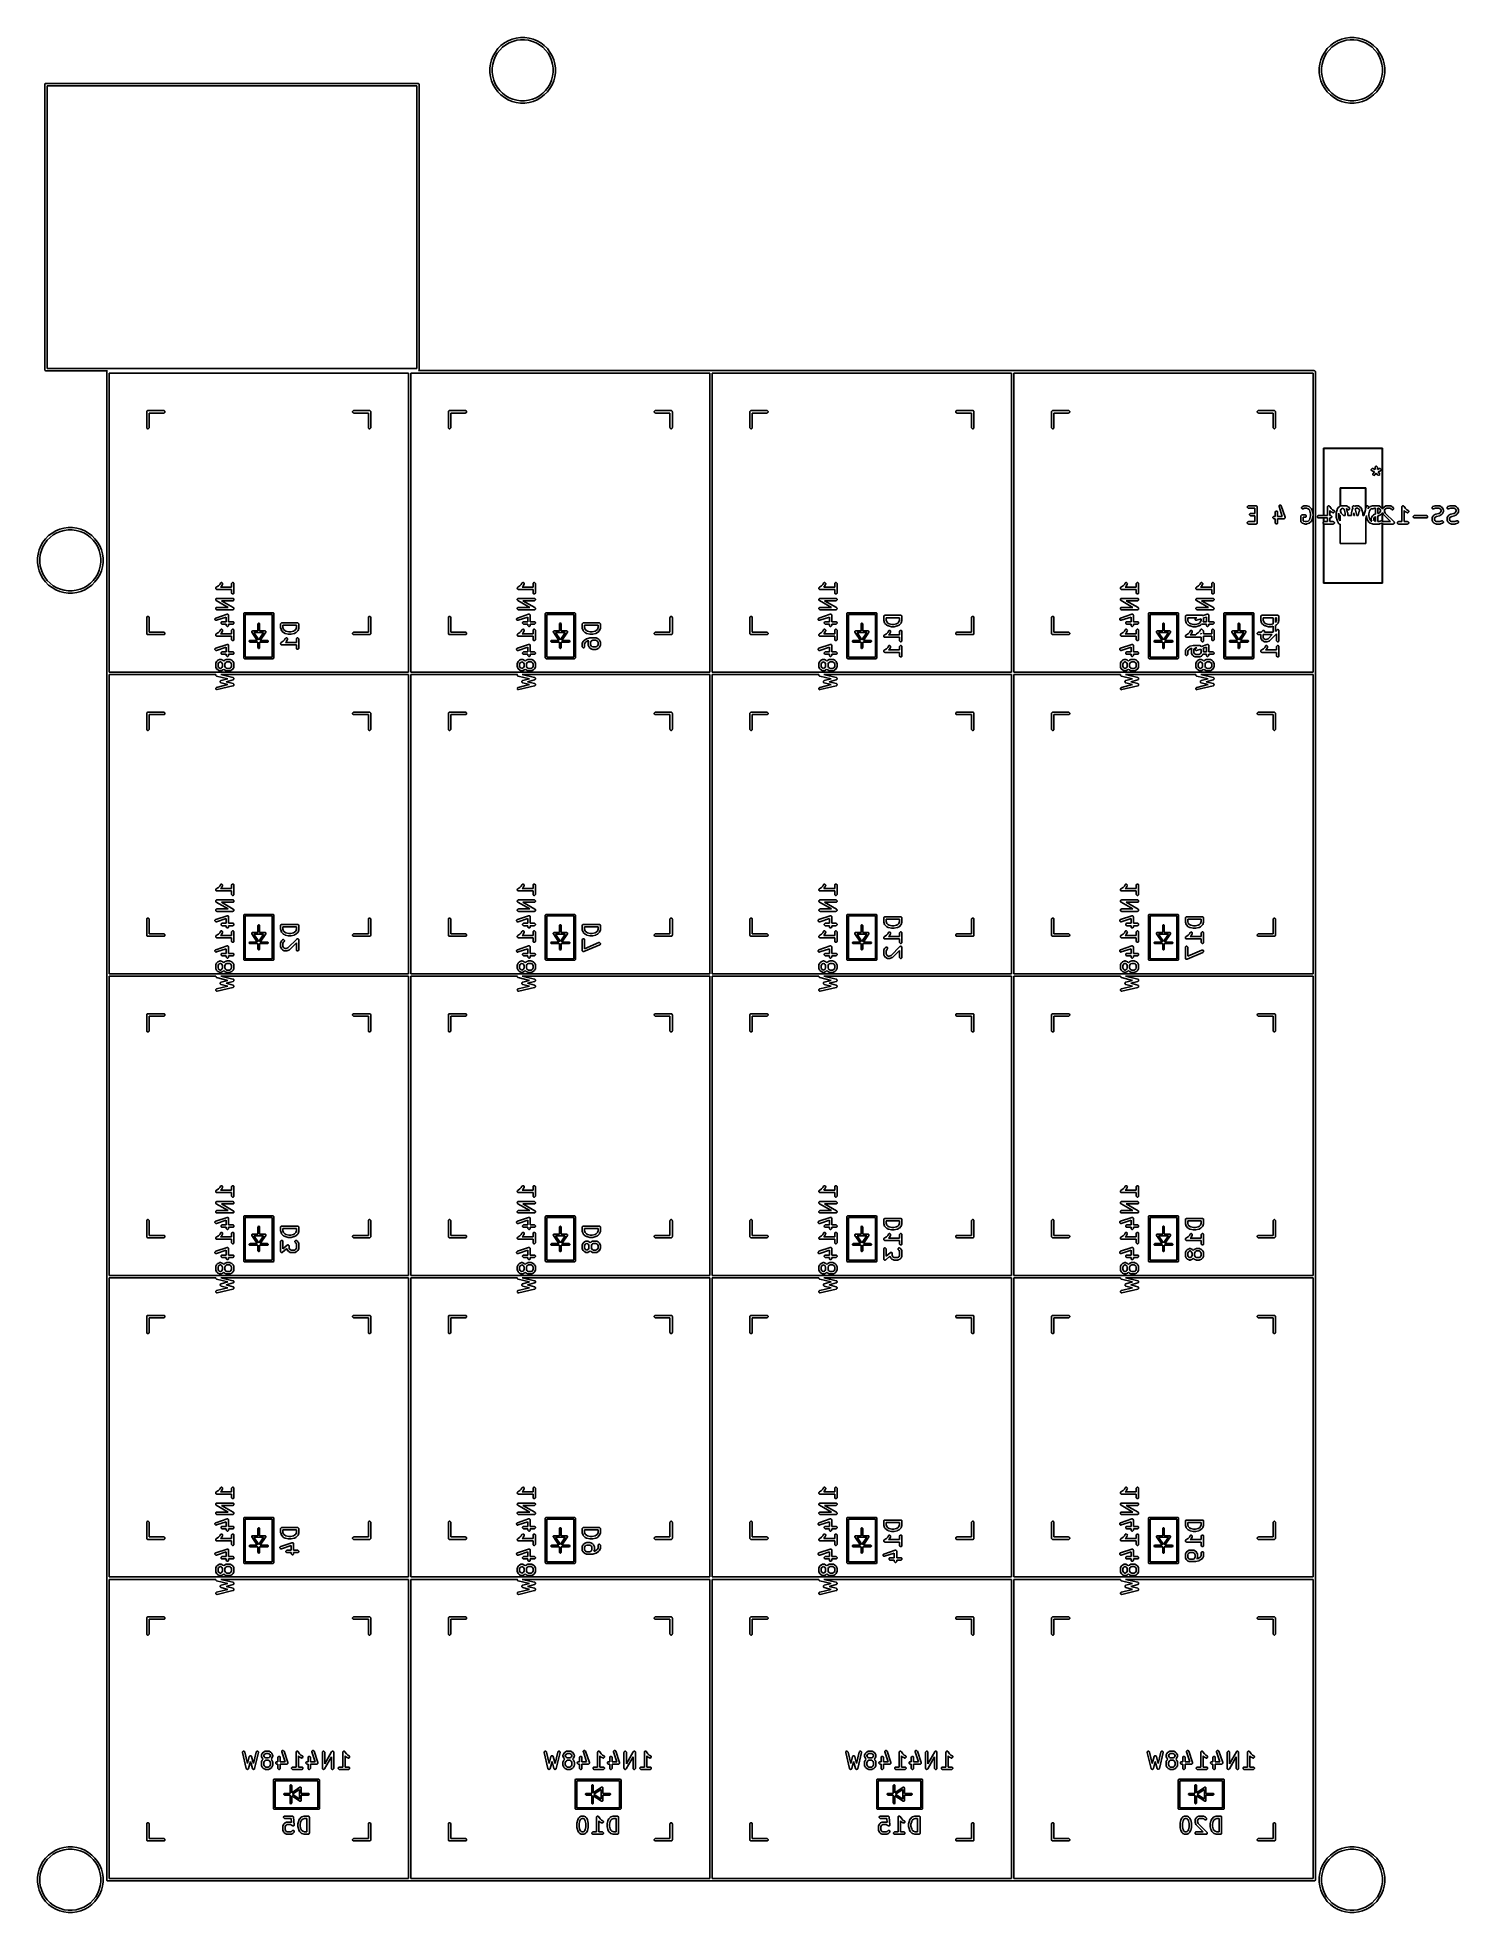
# Model space of a CAD drawing. Extents: x 100 to 190, y -154 to -36.
import ezdxf

# ---------------------------------------------------------------- set-up
doc = ezdxf.new("R2010")
doc.units = 0
doc.layers.add('BLACK', color=7, linetype='CONTINUOUS')

msp = doc.modelspace()

# ---------------------------------------------------------------- linework, layer by layer
at = {"layer": 'BLACK', "linetype": 'CONTINUOUS'}
for p, q in [((129.408682, -36.731857), (129.600607, -36.539932)), ((129.696786, -36.649603), (129.518353, -36.828036)), ((129.600607, -36.539932), (129.815942, -36.374701)), ((129.896983, -36.495987), (129.696786, -36.649603)), ((129.815942, -36.374701), (130.051001, -36.238989)), ((130.115518, -36.369816), (129.896983, -36.495987)), ((130.051001, -36.238989), (130.301763, -36.13512)), ((130.348651, -36.273249), (130.115518, -36.369816)), ((130.301763, -36.13512), (130.563938, -36.064871)), ((130.592395, -36.207938), (130.348651, -36.273249)), ((130.563938, -36.064871), (130.833039, -36.029443)), ((130.842579, -36.175), (130.592395, -36.207938)), ((130.833039, -36.029443), (131.104461, -36.029443)), ((131.094921, -36.175), (130.842579, -36.175)), ((131.345105, -36.207938), (131.094921, -36.175)), ((131.104461, -36.029443), (131.373562, -36.064871)), ((131.588849, -36.273249), (131.345105, -36.207938)), ((131.373562, -36.064871), (131.635737, -36.13512)), ((131.821982, -36.369816), (131.588849, -36.273249)), ((131.635737, -36.13512), (131.886499, -36.238989)), ((132.040517, -36.495987), (131.821982, -36.369816)), ((131.886499, -36.238989), (132.121558, -36.374701)), ((132.240714, -36.649603), (132.040517, -36.495987)), ((132.121558, -36.374701), (132.336893, -36.539932)), ((132.419147, -36.828036), (132.240714, -36.649603)), ((132.336893, -36.539932), (132.528818, -36.731857)), ((181.796182, -36.731857), (181.988107, -36.539932)), ((182.084286, -36.649603), (181.905853, -36.828036)), ((181.988107, -36.539932), (182.203442, -36.374701)), ((182.284483, -36.495987), (182.084286, -36.649603)), ((182.203442, -36.374701), (182.438501, -36.238989)), ((182.503018, -36.369816), (182.284483, -36.495987)), ((182.438501, -36.238989), (182.689263, -36.13512)), ((182.736151, -36.273249), (182.503018, -36.369816)), ((182.689263, -36.13512), (182.951438, -36.064871)), ((182.979895, -36.207938), (182.736151, -36.273249)), ((182.951438, -36.064871), (183.220539, -36.029443)), ((183.230079, -36.175), (182.979895, -36.207938)), ((183.220539, -36.029443), (183.491961, -36.029443)), ((183.482421, -36.175), (183.230079, -36.175)), ((183.732605, -36.207938), (183.482421, -36.175)), ((183.491961, -36.029443), (183.761062, -36.064871)), ((183.976349, -36.273249), (183.732605, -36.207938)), ((183.761062, -36.064871), (184.023237, -36.13512)), ((184.209482, -36.369816), (183.976349, -36.273249)), ((184.023237, -36.13512), (184.273999, -36.238989)), ((184.428017, -36.495987), (184.209482, -36.369816)), ((184.273999, -36.238989), (184.509058, -36.374701)), ((184.628214, -36.649603), (184.428017, -36.495987)), ((184.509058, -36.374701), (184.724393, -36.539932)), ((184.806647, -36.828036), (184.628214, -36.649603)), ((184.724393, -36.539932), (184.916318, -36.731857)), ((128.898193, -37.964289), (128.933621, -37.695188)), ((128.933621, -37.695188), (129.00387, -37.433013)), ((129.00387, -37.433013), (129.107739, -37.182251)), ((129.076688, -37.723645), (129.04375, -37.973829)), ((129.141999, -37.479901), (129.076688, -37.723645)), ((129.107739, -37.182251), (129.243451, -36.947192)), ((129.238566, -37.246768), (129.141999, -37.479901)), ((129.364737, -37.028233), (129.238566, -37.246768)), ((129.243451, -36.947192), (129.408682, -36.731857)), ((129.518353, -36.828036), (129.364737, -37.028233)), ((132.572763, -37.028233), (132.419147, -36.828036)), ((132.528818, -36.731857), (132.694049, -36.947192)), ((132.698934, -37.246768), (132.572763, -37.028233)), ((132.694049, -36.947192), (132.829761, -37.182251)), ((132.795501, -37.479901), (132.698934, -37.246768)), ((132.860812, -37.723645), (132.795501, -37.479901)), ((132.829761, -37.182251), (132.93363, -37.433013)), ((132.89375, -37.973829), (132.860812, -37.723645)), ((132.93363, -37.433013), (133.003879, -37.695188)), ((133.003879, -37.695188), (133.039307, -37.964289)), ((181.285693, -37.964289), (181.321121, -37.695188)), ((181.321121, -37.695188), (181.39137, -37.433013)), ((181.39137, -37.433013), (181.495239, -37.182251)), ((181.464188, -37.723645), (181.43125, -37.973829)), ((181.529499, -37.479901), (181.464188, -37.723645)), ((181.495239, -37.182251), (181.630951, -36.947192)), ((181.626066, -37.246768), (181.529499, -37.479901)), ((181.752237, -37.028233), (181.626066, -37.246768)), ((181.630951, -36.947192), (181.796182, -36.731857)), ((181.905853, -36.828036), (181.752237, -37.028233)), ((184.960263, -37.028233), (184.806647, -36.828036)), ((184.916318, -36.731857), (185.081549, -36.947192)), ((185.086434, -37.246768), (184.960263, -37.028233)), ((185.081549, -36.947192), (185.217261, -37.182251)), ((185.183001, -37.479901), (185.086434, -37.246768)), ((185.248312, -37.723645), (185.183001, -37.479901)), ((185.217261, -37.182251), (185.32113, -37.433013)), ((185.28125, -37.973829), (185.248312, -37.723645)), ((185.32113, -37.433013), (185.391379, -37.695188)), ((185.391379, -37.695188), (185.426807, -37.964289)), ((100.7823, -39.006), (100.783741, -38.991368)), ((100.7823, -57.006), (100.7823, -39.006)), ((100.783741, -38.991368), (100.79494, -38.964332)), ((100.79494, -38.964332), (100.815632, -38.94364)), ((100.815632, -38.94364), (100.842668, -38.932441)), ((100.842668, -38.932441), (100.8573, -38.931)), ((100.8573, -38.931), (124.3573, -38.931)), ((100.9323, -39.081), (100.9323, -56.931)), ((124.2823, -39.081), (100.9323, -39.081)), ((124.2823, -56.931), (124.2823, -39.081)), ((124.3573, -38.931), (124.371932, -38.932441)), ((124.371932, -38.932441), (124.398968, -38.94364)), ((124.398968, -38.94364), (124.41966, -38.964332)), ((124.41966, -38.964332), (124.430859, -38.991368)), ((124.430859, -38.991368), (124.4323, -39.006)), ((124.4323, -39.006), (124.4323, -57.006)), ((128.898193, -37.973829), (128.898193, -37.964289)), ((128.898193, -38.235711), (128.898193, -37.973829)), ((128.933621, -38.504812), (128.898193, -38.235711)), ((129.00387, -38.766987), (128.933621, -38.504812)), ((129.107739, -39.017749), (129.00387, -38.766987)), ((129.04375, -37.973829), (129.04375, -38.226171)), ((129.04375, -38.226171), (129.076688, -38.476355)), ((129.076688, -38.476355), (129.141999, -38.720099)), ((129.243451, -39.252808), (129.107739, -39.017749)), ((129.141999, -38.720099), (129.238566, -38.953232)), ((129.238566, -38.953232), (129.364737, -39.171767)), ((132.572763, -39.171767), (132.698934, -38.953232)), ((132.829761, -39.017749), (132.694049, -39.252808)), ((132.698934, -38.953232), (132.795501, -38.720099)), ((132.795501, -38.720099), (132.860812, -38.476355)), ((132.93363, -38.766987), (132.829761, -39.017749)), ((132.860812, -38.476355), (132.89375, -38.226171)), ((132.89375, -38.226171), (132.89375, -37.973829)), ((133.003879, -38.504812), (132.93363, -38.766987)), ((133.039307, -38.235711), (133.003879, -38.504812)), ((133.039307, -37.964289), (133.039307, -38.235711)), ((181.285693, -37.973829), (181.285693, -37.964289)), ((181.285693, -38.235711), (181.285693, -37.973829)), ((181.321121, -38.504812), (181.285693, -38.235711)), ((181.39137, -38.766987), (181.321121, -38.504812)), ((181.495239, -39.017749), (181.39137, -38.766987)), ((181.43125, -37.973829), (181.43125, -38.226171)), ((181.43125, -38.226171), (181.464188, -38.476355)), ((181.464188, -38.476355), (181.529499, -38.720099)), ((181.630951, -39.252808), (181.495239, -39.017749)), ((181.529499, -38.720099), (181.626066, -38.953232)), ((181.626066, -38.953232), (181.752237, -39.171767)), ((184.960263, -39.171767), (185.086434, -38.953232)), ((185.217261, -39.017749), (185.081549, -39.252808)), ((185.086434, -38.953232), (185.183001, -38.720099)), ((185.183001, -38.720099), (185.248312, -38.476355)), ((185.32113, -38.766987), (185.217261, -39.017749)), ((185.248312, -38.476355), (185.28125, -38.226171)), ((185.28125, -38.226171), (185.28125, -37.973829)), ((185.391379, -38.504812), (185.32113, -38.766987)), ((185.426807, -38.235711), (185.391379, -38.504812)), ((185.426807, -37.964289), (185.426807, -38.235711)), ((129.408682, -39.468143), (129.243451, -39.252808)), ((129.364737, -39.171767), (129.518353, -39.371964)), ((129.600607, -39.660068), (129.408682, -39.468143)), ((129.518353, -39.371964), (129.696786, -39.550397)), ((129.815942, -39.825299), (129.600607, -39.660068)), ((129.696786, -39.550397), (129.896983, -39.704013)), ((130.051001, -39.961011), (129.815942, -39.825299)), ((129.896983, -39.704013), (130.115518, -39.830184)), ((130.301763, -40.06488), (130.051001, -39.961011)), ((130.115518, -39.830184), (130.348651, -39.926751)), ((130.563938, -40.135129), (130.301763, -40.06488)), ((130.348651, -39.926751), (130.592395, -39.992062)), ((130.833039, -40.170557), (130.563938, -40.135129)), ((130.592395, -39.992062), (130.842579, -40.025)), ((131.104461, -40.170557), (130.833039, -40.170557)), ((130.842579, -40.025), (131.094921, -40.025)), ((131.094921, -40.025), (131.345105, -39.992062)), ((131.373562, -40.135129), (131.104461, -40.170557)), ((131.345105, -39.992062), (131.588849, -39.926751)), ((131.635737, -40.06488), (131.373562, -40.135129)), ((131.588849, -39.926751), (131.821982, -39.830184)), ((131.886499, -39.961011), (131.635737, -40.06488)), ((131.821982, -39.830184), (132.040517, -39.704013)), ((132.121558, -39.825299), (131.886499, -39.961011)), ((132.040517, -39.704013), (132.240714, -39.550397)), ((132.336893, -39.660068), (132.121558, -39.825299)), ((132.240714, -39.550397), (132.419147, -39.371964)), ((132.528818, -39.468143), (132.336893, -39.660068)), ((132.419147, -39.371964), (132.572763, -39.171767)), ((132.694049, -39.252808), (132.528818, -39.468143)), ((181.796182, -39.468143), (181.630951, -39.252808)), ((181.752237, -39.171767), (181.905853, -39.371964)), ((181.988107, -39.660068), (181.796182, -39.468143)), ((181.905853, -39.371964), (182.084286, -39.550397)), ((182.203442, -39.825299), (181.988107, -39.660068)), ((182.084286, -39.550397), (182.284483, -39.704013)), ((182.438501, -39.961011), (182.203442, -39.825299)), ((182.284483, -39.704013), (182.503018, -39.830184)), ((182.689263, -40.06488), (182.438501, -39.961011)), ((182.503018, -39.830184), (182.736151, -39.926751)), ((182.951438, -40.135129), (182.689263, -40.06488)), ((182.736151, -39.926751), (182.979895, -39.992062)), ((183.220539, -40.170557), (182.951438, -40.135129)), ((182.979895, -39.992062), (183.230079, -40.025)), ((183.491961, -40.170557), (183.220539, -40.170557)), ((183.230079, -40.025), (183.482421, -40.025)), ((183.482421, -40.025), (183.732605, -39.992062)), ((183.761062, -40.135129), (183.491961, -40.170557)), ((183.732605, -39.992062), (183.976349, -39.926751)), ((184.023237, -40.06488), (183.761062, -40.135129)), ((183.976349, -39.926751), (184.209482, -39.830184)), ((184.273999, -39.961011), (184.023237, -40.06488)), ((184.209482, -39.830184), (184.428017, -39.704013)), ((184.509058, -39.825299), (184.273999, -39.961011)), ((184.428017, -39.704013), (184.628214, -39.550397)), ((184.724393, -39.660068), (184.509058, -39.825299)), ((184.628214, -39.550397), (184.806647, -39.371964)), ((184.916318, -39.468143), (184.724393, -39.660068)), ((184.806647, -39.371964), (184.960263, -39.171767)), ((185.081549, -39.252808), (184.916318, -39.468143)), ((100.783741, -57.020632), (100.7823, -57.006)), ((100.79494, -57.047668), (100.783741, -57.020632)), ((100.815632, -57.06836), (100.79494, -57.047668)), ((100.842668, -57.079559), (100.815632, -57.06836)), ((100.8573, -57.081), (100.842668, -57.079559)), ((104.749362, -57.081), (100.8573, -57.081)), ((100.9323, -56.931), (124.2823, -56.931)), ((104.7, -57.15), (104.701441, -57.135368)), ((104.7, -76.2), (104.7, -57.15)), ((104.701441, -57.135368), (104.71264, -57.108332)), ((104.71264, -57.108332), (104.733332, -57.08764)), ((104.733332, -57.08764), (104.749362, -57.081)), ((104.85, -57.225), (104.85, -76.125)), ((123.75, -57.225), (104.85, -57.225)), ((123.75, -76.125), (123.75, -57.225)), ((123.9, -57.225), (123.9, -76.125)), ((142.8, -57.225), (123.9, -57.225)), ((124.398968, -57.06836), (124.382938, -57.075)), ((124.382938, -57.075), (142.875, -57.075)), ((124.41966, -57.047668), (124.398968, -57.06836)), ((124.430859, -57.020632), (124.41966, -57.047668)), ((124.4323, -57.006), (124.430859, -57.020632)), ((142.8, -76.125), (142.8, -57.225)), ((142.875, -57.075), (161.925, -57.075)), ((142.95, -57.225), (142.95, -76.125)), ((161.85, -57.225), (142.95, -57.225)), ((161.85, -76.125), (161.85, -57.225)), ((161.925, -57.075), (180.975, -57.075)), ((162, -57.225), (162, -76.125)), ((180.9, -57.225), (162, -57.225)), ((180.9, -76.125), (180.9, -57.225)), ((180.975, -57.075), (180.989632, -57.076441)), ((180.989632, -57.076441), (181.016668, -57.08764)), ((181.016668, -57.08764), (181.03736, -57.108332)), ((181.03736, -57.108332), (181.048559, -57.135368)), ((181.048559, -57.135368), (181.05, -57.15)), ((181.05, -57.15), (181.05, -76.2)), ((107.225, -59.675), (107.226441, -59.660368)), ((107.225, -60.675), (107.225, -59.675)), ((107.226441, -59.660368), (107.23764, -59.633332)), ((107.23764, -59.633332), (107.258332, -59.61264)), ((107.258332, -59.61264), (107.285368, -59.601441)), ((107.285368, -59.601441), (107.3, -59.6)), ((107.3, -59.6), (108.3, -59.6)), ((108.3, -59.75), (107.375, -59.75)), ((107.375, -59.75), (107.375, -60.675)), ((108.3, -59.6), (108.314632, -59.601441)), ((108.314632, -59.748559), (108.3, -59.75)), ((108.314632, -59.601441), (108.341668, -59.61264)), ((108.341668, -59.73736), (108.314632, -59.748559)), ((108.341668, -59.61264), (108.36236, -59.633332)), ((108.36236, -59.716668), (108.341668, -59.73736)), ((108.36236, -59.633332), (108.373559, -59.660368)), ((108.373559, -59.689632), (108.36236, -59.716668)), ((108.373559, -59.660368), (108.373559, -59.689632)), ((120.226441, -59.660368), (120.23764, -59.633332)), ((120.226441, -59.689632), (120.226441, -59.660368)), ((120.23764, -59.716668), (120.226441, -59.689632)), ((120.23764, -59.633332), (120.258332, -59.61264)), ((120.258332, -59.73736), (120.23764, -59.716668)), ((120.258332, -59.61264), (120.285368, -59.601441)), ((120.285368, -59.748559), (120.258332, -59.73736)), ((120.285368, -59.601441), (120.3, -59.6)), ((120.3, -59.75), (120.285368, -59.748559)), ((120.3, -59.6), (121.3, -59.6)), ((121.225, -59.75), (120.3, -59.75)), ((121.225, -60.675), (121.225, -59.75)), ((121.3, -59.6), (121.314632, -59.601441)), ((121.314632, -59.601441), (121.341668, -59.61264)), ((121.341668, -59.61264), (121.36236, -59.633332)), ((121.36236, -59.633332), (121.373559, -59.660368)), ((121.373559, -59.660368), (121.375, -59.675)), ((121.375, -59.675), (121.375, -60.675)), ((126.275, -59.675), (126.276441, -59.660368)), ((126.275, -60.675), (126.275, -59.675)), ((126.276441, -59.660368), (126.28764, -59.633332)), ((126.28764, -59.633332), (126.308332, -59.61264)), ((126.308332, -59.61264), (126.335368, -59.601441)), ((126.335368, -59.601441), (126.35, -59.6)), ((126.35, -59.6), (127.35, -59.6)), ((127.35, -59.75), (126.425, -59.75)), ((126.425, -59.75), (126.425, -60.675)), ((127.35, -59.6), (127.364632, -59.601441)), ((127.364632, -59.748559), (127.35, -59.75)), ((127.364632, -59.601441), (127.391668, -59.61264)), ((127.391668, -59.73736), (127.364632, -59.748559)), ((127.391668, -59.61264), (127.41236, -59.633332)), ((127.41236, -59.716668), (127.391668, -59.73736)), ((127.41236, -59.633332), (127.423559, -59.660368)), ((127.423559, -59.689632), (127.41236, -59.716668)), ((127.423559, -59.660368), (127.423559, -59.689632)), ((139.276441, -59.660368), (139.28764, -59.633332)), ((139.276441, -59.689632), (139.276441, -59.660368)), ((139.28764, -59.716668), (139.276441, -59.689632)), ((139.28764, -59.633332), (139.308332, -59.61264)), ((139.308332, -59.73736), (139.28764, -59.716668)), ((139.308332, -59.61264), (139.335368, -59.601441)), ((139.335368, -59.748559), (139.308332, -59.73736)), ((139.335368, -59.601441), (139.35, -59.6)), ((139.35, -59.75), (139.335368, -59.748559)), ((139.35, -59.6), (140.35, -59.6)), ((140.275, -59.75), (139.35, -59.75)), ((140.275, -60.675), (140.275, -59.75)), ((140.35, -59.6), (140.364632, -59.601441)), ((140.364632, -59.601441), (140.391668, -59.61264)), ((140.391668, -59.61264), (140.41236, -59.633332)), ((140.41236, -59.633332), (140.423559, -59.660368)), ((140.423559, -59.660368), (140.425, -59.675)), ((140.425, -59.675), (140.425, -60.675)), ((145.325, -59.675), (145.326441, -59.660368)), ((145.325, -60.675), (145.325, -59.675)), ((145.326441, -59.660368), (145.33764, -59.633332)), ((145.33764, -59.633332), (145.358332, -59.61264)), ((145.358332, -59.61264), (145.385368, -59.601441)), ((145.385368, -59.601441), (145.4, -59.6)), ((145.4, -59.6), (146.4, -59.6)), ((146.4, -59.75), (145.475, -59.75)), ((145.475, -59.75), (145.475, -60.675)), ((146.4, -59.6), (146.414632, -59.601441)), ((146.414632, -59.748559), (146.4, -59.75)), ((146.414632, -59.601441), (146.441668, -59.61264)), ((146.441668, -59.73736), (146.414632, -59.748559)), ((146.441668, -59.61264), (146.46236, -59.633332)), ((146.46236, -59.716668), (146.441668, -59.73736)), ((146.46236, -59.633332), (146.473559, -59.660368)), ((146.473559, -59.689632), (146.46236, -59.716668)), ((146.473559, -59.660368), (146.473559, -59.689632)), ((158.326441, -59.660368), (158.33764, -59.633332)), ((158.326441, -59.689632), (158.326441, -59.660368)), ((158.33764, -59.716668), (158.326441, -59.689632)), ((158.33764, -59.633332), (158.358332, -59.61264)), ((158.358332, -59.73736), (158.33764, -59.716668)), ((158.358332, -59.61264), (158.385368, -59.601441)), ((158.385368, -59.748559), (158.358332, -59.73736)), ((158.385368, -59.601441), (158.4, -59.6)), ((158.4, -59.75), (158.385368, -59.748559)), ((158.4, -59.6), (159.4, -59.6)), ((159.325, -59.75), (158.4, -59.75)), ((159.325, -60.675), (159.325, -59.75)), ((159.4, -59.6), (159.414632, -59.601441)), ((159.414632, -59.601441), (159.441668, -59.61264)), ((159.441668, -59.61264), (159.46236, -59.633332)), ((159.46236, -59.633332), (159.473559, -59.660368)), ((159.473559, -59.660368), (159.475, -59.675)), ((159.475, -59.675), (159.475, -60.675)), ((164.375, -59.675), (164.376441, -59.660368)), ((164.375, -60.675), (164.375, -59.675)), ((164.376441, -59.660368), (164.38764, -59.633332)), ((164.38764, -59.633332), (164.408332, -59.61264)), ((164.408332, -59.61264), (164.435368, -59.601441)), ((164.435368, -59.601441), (164.45, -59.6)), ((164.45, -59.6), (165.45, -59.6)), ((165.45, -59.75), (164.525, -59.75)), ((164.525, -59.75), (164.525, -60.675)), ((165.45, -59.6), (165.464632, -59.601441)), ((165.464632, -59.748559), (165.45, -59.75)), ((165.464632, -59.601441), (165.491668, -59.61264)), ((165.491668, -59.73736), (165.464632, -59.748559)), ((165.491668, -59.61264), (165.51236, -59.633332)), ((165.51236, -59.716668), (165.491668, -59.73736)), ((165.51236, -59.633332), (165.523559, -59.660368)), ((165.523559, -59.689632), (165.51236, -59.716668)), ((165.523559, -59.660368), (165.523559, -59.689632)), ((177.376441, -59.660368), (177.38764, -59.633332)), ((177.376441, -59.689632), (177.376441, -59.660368)), ((177.38764, -59.716668), (177.376441, -59.689632)), ((177.38764, -59.633332), (177.408332, -59.61264)), ((177.408332, -59.73736), (177.38764, -59.716668)), ((177.408332, -59.61264), (177.435368, -59.601441)), ((177.435368, -59.748559), (177.408332, -59.73736)), ((177.435368, -59.601441), (177.45, -59.6)), ((177.45, -59.75), (177.435368, -59.748559)), ((177.45, -59.6), (178.45, -59.6)), ((178.375, -59.75), (177.45, -59.75)), ((178.375, -60.675), (178.375, -59.75)), ((178.45, -59.6), (178.464632, -59.601441)), ((178.464632, -59.601441), (178.491668, -59.61264)), ((178.491668, -59.61264), (178.51236, -59.633332)), ((178.51236, -59.633332), (178.523559, -59.660368)), ((178.523559, -59.660368), (178.525, -59.675)), ((178.525, -59.675), (178.525, -60.675)), ((107.226441, -60.689632), (107.225, -60.675)), ((107.23764, -60.716668), (107.226441, -60.689632)), ((107.258332, -60.73736), (107.23764, -60.716668)), ((107.285368, -60.748559), (107.258332, -60.73736)), ((107.314632, -60.748559), (107.285368, -60.748559)), ((107.341668, -60.73736), (107.314632, -60.748559)), ((107.36236, -60.716668), (107.341668, -60.73736)), ((107.373559, -60.689632), (107.36236, -60.716668)), ((107.375, -60.675), (107.373559, -60.689632)), ((121.226441, -60.689632), (121.225, -60.675)), ((121.23764, -60.716668), (121.226441, -60.689632)), ((121.258332, -60.73736), (121.23764, -60.716668)), ((121.285368, -60.748559), (121.258332, -60.73736)), ((121.314632, -60.748559), (121.285368, -60.748559)), ((121.341668, -60.73736), (121.314632, -60.748559)), ((121.36236, -60.716668), (121.341668, -60.73736)), ((121.373559, -60.689632), (121.36236, -60.716668)), ((121.375, -60.675), (121.373559, -60.689632)), ((126.276441, -60.689632), (126.275, -60.675)), ((126.28764, -60.716668), (126.276441, -60.689632)), ((126.308332, -60.73736), (126.28764, -60.716668)), ((126.335368, -60.748559), (126.308332, -60.73736)), ((126.364632, -60.748559), (126.335368, -60.748559)), ((126.391668, -60.73736), (126.364632, -60.748559)), ((126.41236, -60.716668), (126.391668, -60.73736)), ((126.423559, -60.689632), (126.41236, -60.716668)), ((126.425, -60.675), (126.423559, -60.689632)), ((140.276441, -60.689632), (140.275, -60.675)), ((140.28764, -60.716668), (140.276441, -60.689632)), ((140.308332, -60.73736), (140.28764, -60.716668)), ((140.335368, -60.748559), (140.308332, -60.73736)), ((140.364632, -60.748559), (140.335368, -60.748559)), ((140.391668, -60.73736), (140.364632, -60.748559)), ((140.41236, -60.716668), (140.391668, -60.73736)), ((140.423559, -60.689632), (140.41236, -60.716668)), ((140.425, -60.675), (140.423559, -60.689632)), ((145.326441, -60.689632), (145.325, -60.675)), ((145.33764, -60.716668), (145.326441, -60.689632)), ((145.358332, -60.73736), (145.33764, -60.716668)), ((145.385368, -60.748559), (145.358332, -60.73736)), ((145.414632, -60.748559), (145.385368, -60.748559)), ((145.441668, -60.73736), (145.414632, -60.748559)), ((145.46236, -60.716668), (145.441668, -60.73736)), ((145.473559, -60.689632), (145.46236, -60.716668)), ((145.475, -60.675), (145.473559, -60.689632)), ((159.326441, -60.689632), (159.325, -60.675)), ((159.33764, -60.716668), (159.326441, -60.689632)), ((159.358332, -60.73736), (159.33764, -60.716668)), ((159.385368, -60.748559), (159.358332, -60.73736)), ((159.414632, -60.748559), (159.385368, -60.748559)), ((159.441668, -60.73736), (159.414632, -60.748559)), ((159.46236, -60.716668), (159.441668, -60.73736)), ((159.473559, -60.689632), (159.46236, -60.716668)), ((159.475, -60.675), (159.473559, -60.689632)), ((164.376441, -60.689632), (164.375, -60.675)), ((164.38764, -60.716668), (164.376441, -60.689632)), ((164.408332, -60.73736), (164.38764, -60.716668)), ((164.435368, -60.748559), (164.408332, -60.73736)), ((164.464632, -60.748559), (164.435368, -60.748559)), ((164.491668, -60.73736), (164.464632, -60.748559)), ((164.51236, -60.716668), (164.491668, -60.73736)), ((164.523559, -60.689632), (164.51236, -60.716668)), ((164.525, -60.675), (164.523559, -60.689632)), ((178.376441, -60.689632), (178.375, -60.675)), ((178.38764, -60.716668), (178.376441, -60.689632)), ((178.408332, -60.73736), (178.38764, -60.716668)), ((178.435368, -60.748559), (178.408332, -60.73736)), ((178.464632, -60.748559), (178.435368, -60.748559)), ((178.491668, -60.73736), (178.464632, -60.748559)), ((178.51236, -60.716668), (178.491668, -60.73736)), ((178.523559, -60.689632), (178.51236, -60.716668)), ((178.525, -60.675), (178.523559, -60.689632)), ((181.5465, -61.9779), (181.547467, -61.97304)), ((181.5465, -66.231266), (181.5465, -61.9779)), ((181.547467, -61.97304), (181.55434, -61.966167)), ((181.55434, -61.966167), (181.5592, -61.9652)), ((181.5592, -61.9652), (185.2676, -61.9652)), ((181.5719, -61.9906), (181.5719, -66.231266)), ((185.2549, -61.9906), (181.5719, -61.9906)), ((185.2549, -65.773944), (185.2549, -61.9906)), ((185.2676, -61.9652), (185.27246, -61.966167)), ((185.27246, -61.966167), (185.279333, -61.97304)), ((185.279333, -61.97304), (185.2803, -61.9779)), ((185.2803, -61.9779), (185.2803, -65.824744)), ((184.574772, -63.316342), (184.58564, -63.289171)), ((184.575129, -63.345604), (184.574772, -63.316342)), ((184.586656, -63.372501), (184.575129, -63.345604)), ((184.58564, -63.289171), (184.606079, -63.268228)), ((184.607599, -63.39294), (184.586656, -63.372501)), ((184.606079, -63.268228), (184.632976, -63.256701)), ((184.62065, -63.399712), (184.607599, -63.39294)), ((184.767881, -63.458604), (184.62065, -63.399712)), ((184.632976, -63.256701), (184.662238, -63.256344)), ((184.662238, -63.256344), (184.676358, -63.26044)), ((184.668853, -63.611708), (184.676116, -63.58336)), ((184.672992, -63.640677), (184.668853, -63.611708)), ((184.687901, -63.665858), (184.672992, -63.640677)), ((184.676116, -63.58336), (184.683742, -63.57079)), ((184.676358, -63.26044), (184.811599, -63.314536)), ((184.683742, -63.57079), (184.767881, -63.458604)), ((184.711312, -63.683416), (184.687901, -63.665858)), ((184.73966, -63.690679), (184.711312, -63.683416)), ((184.768629, -63.68654), (184.73966, -63.690679)), ((184.79381, -63.671631), (184.768629, -63.68654)), ((184.803742, -63.66079), (184.79381, -63.671631)), ((184.886599, -63.550314), (184.803742, -63.66079)), ((184.811599, -63.187219), (184.81304, -63.172587)), ((184.811599, -63.314536), (184.811599, -63.187219)), ((184.81304, -63.172587), (184.824239, -63.145551)), ((184.824239, -63.145551), (184.844931, -63.124859)), ((184.844931, -63.124859), (184.871967, -63.11366)), ((184.871967, -63.11366), (184.901231, -63.11366)), ((184.969456, -63.66079), (184.886599, -63.550314)), ((184.901231, -63.11366), (184.928267, -63.124859)), ((184.928267, -63.124859), (184.948959, -63.145551)), ((184.948959, -63.145551), (184.960158, -63.172587)), ((184.960158, -63.172587), (184.961599, -63.187219)), ((184.961599, -63.187219), (184.961599, -63.314536)), ((184.961599, -63.314536), (185.09684, -63.26044)), ((184.979388, -63.671631), (184.969456, -63.66079)), ((185.004569, -63.68654), (184.979388, -63.671631)), ((185.033538, -63.690679), (185.004569, -63.68654)), ((185.152548, -63.399712), (185.005316, -63.458604)), ((185.005316, -63.458604), (185.089456, -63.57079)), ((185.061886, -63.683416), (185.033538, -63.690679)), ((185.085297, -63.665858), (185.061886, -63.683416)), ((185.100206, -63.640677), (185.085297, -63.665858)), ((185.089456, -63.57079), (185.097082, -63.58336)), ((185.09684, -63.26044), (185.11096, -63.256344)), ((185.097082, -63.58336), (185.104345, -63.611708)), ((185.104345, -63.611708), (185.100206, -63.640677)), ((185.11096, -63.256344), (185.140222, -63.256701)), ((185.140222, -63.256701), (185.167119, -63.268228)), ((185.165598, -63.39294), (185.152548, -63.399712)), ((185.186542, -63.372501), (185.165598, -63.39294)), ((185.167119, -63.268228), (185.187557, -63.289171)), ((185.198069, -63.345604), (185.186542, -63.372501)), ((185.187557, -63.289171), (185.198426, -63.316342)), ((185.198426, -63.316342), (185.198069, -63.345604)), ((182.6006, -64.4798), (182.601567, -64.47494)), ((182.6006, -65.640718), (182.6006, -64.4798)), ((182.601567, -64.47494), (182.60844, -64.468067)), ((182.60844, -64.468067), (182.6133, -64.4671)), ((182.6133, -64.4671), (184.2135, -64.4671)), ((182.626, -64.4925), (182.626, -65.628018)), ((184.2008, -64.4925), (182.626, -64.4925)), ((184.2008, -65.85633), (184.2008, -64.4925)), ((184.2135, -64.4671), (184.21836, -64.468067)), ((184.21836, -64.468067), (184.225233, -64.47494)), ((184.225233, -64.47494), (184.2262, -64.4798)), ((184.2262, -64.4798), (184.2262, -65.74965)), ((176.744602, -65.672587), (176.755801, -65.645551)), ((176.744602, -65.701851), (176.744602, -65.672587)), ((176.755801, -65.728887), (176.744602, -65.701851)), ((176.755801, -65.645551), (176.776493, -65.624859)), ((176.776493, -65.749579), (176.755801, -65.728887)), ((176.776493, -65.624859), (176.803529, -65.61366)), ((176.803529, -65.760778), (176.776493, -65.749579)), ((176.803529, -65.61366), (176.818161, -65.612219)), ((176.818161, -65.762219), (176.803529, -65.760778)), ((176.818161, -65.612219), (177.294351, -65.612219)), ((177.219351, -65.762219), (176.818161, -65.762219)), ((176.887459, -66.148777), (176.898658, -66.121741)), ((176.887459, -66.178041), (176.887459, -66.148777)), ((176.898658, -66.205077), (176.887459, -66.178041)), ((176.898658, -66.121741), (176.91935, -66.101049)), ((176.91935, -66.225769), (176.898658, -66.205077)), ((176.91935, -66.101049), (176.946386, -66.08985)), ((176.946386, -66.236968), (176.91935, -66.225769)), ((176.946386, -66.08985), (176.961018, -66.088409)), ((176.961018, -66.238409), (176.946386, -66.236968)), ((176.961018, -66.088409), (177.219351, -66.088409)), ((177.219351, -66.238409), (176.961018, -66.238409)), ((177.219351, -66.088409), (177.219351, -65.762219)), ((177.219351, -66.612219), (177.219351, -66.238409)), ((177.294351, -65.612219), (177.308983, -65.61366)), ((177.308983, -65.61366), (177.336019, -65.624859)), ((177.336019, -65.624859), (177.356711, -65.645551)), ((177.356711, -65.645551), (177.36791, -65.672587)), ((177.36791, -65.672587), (177.369351, -65.687219)), ((177.369351, -65.687219), (177.369351, -66.687219)), ((178.36365, -66.339253), (178.374849, -66.312217)), ((178.374849, -66.312217), (178.395541, -66.291525)), ((178.395541, -66.291525), (178.422577, -66.280326)), ((178.422577, -66.280326), (178.437209, -66.278885)), ((178.437209, -66.278885), (178.505066, -66.278885)), ((178.505066, -66.020552), (178.506507, -66.00592)), ((178.505066, -66.278885), (178.505066, -66.020552)), ((178.506507, -66.00592), (178.517706, -65.978884)), ((178.517706, -65.978884), (178.538398, -65.958192)), ((178.538398, -65.958192), (178.565434, -65.946993)), ((178.565434, -65.946993), (178.594698, -65.946993)), ((178.594698, -65.946993), (178.621734, -65.958192)), ((178.621734, -65.958192), (178.642426, -65.978884)), ((178.642426, -65.978884), (178.653625, -66.00592)), ((178.653625, -66.00592), (178.655066, -66.020552)), ((178.655066, -66.020552), (178.655066, -66.278885)), ((178.655066, -66.278885), (178.952199, -66.278885)), ((178.74375, -65.64898), (178.745825, -65.61979)), ((178.74701, -65.663317), (178.74375, -65.64898)), ((178.745825, -65.61979), (178.758911, -65.593617)), ((178.952199, -66.278885), (178.74701, -65.663317)), ((178.758911, -65.593617), (178.781018, -65.574443)), ((178.781018, -65.574443), (178.808781, -65.565189)), ((178.808781, -65.565189), (178.837971, -65.567264)), ((178.837971, -65.567264), (178.864144, -65.58035)), ((178.864144, -65.58035), (178.883318, -65.602457)), ((178.883318, -65.602457), (178.889312, -65.615883)), ((178.889312, -65.615883), (179.127407, -66.330167)), ((180.124114, -66.258647), (180.125555, -66.244015)), ((180.124114, -66.59198), (180.124114, -66.258647)), ((180.125555, -66.244015), (180.136754, -66.216979)), ((180.136754, -66.216979), (180.157446, -66.196287)), ((180.157446, -66.196287), (180.184482, -66.185088)), ((180.172322, -65.725457), (180.181576, -65.697696)), ((180.174396, -65.754647), (180.172322, -65.725457)), ((180.187483, -65.780822), (180.174396, -65.754647)), ((180.181576, -65.697696), (180.200749, -65.675588)), ((180.184482, -66.185088), (180.199114, -66.183647)), ((180.209591, -65.799995), (180.187483, -65.780822)), ((180.199114, -66.183647), (180.38959, -66.183647)), ((180.200749, -65.675588), (180.213192, -65.667756)), ((180.237352, -65.809249), (180.209591, -65.799995)), ((180.213192, -65.667756), (180.30843, -65.620137)), ((180.266542, -65.807175), (180.237352, -65.809249)), ((180.280274, -65.80192), (180.266542, -65.807175)), ((180.359676, -65.762219), (180.280274, -65.80192)), ((180.30843, -65.620137), (180.322161, -65.614882)), ((180.322161, -65.614882), (180.32485, -65.61469)), ((180.32485, -65.61469), (180.327339, -65.61366)), ((180.327339, -65.61366), (180.341971, -65.612219)), ((180.341971, -65.612219), (180.484828, -65.612219)), ((180.472658, -65.762219), (180.359676, -65.762219)), ((180.38959, -66.183647), (180.404222, -66.185088)), ((180.404222, -66.185088), (180.431258, -66.196287)), ((180.431258, -66.321007), (180.404222, -66.332206)), ((180.431258, -66.196287), (180.45195, -66.216979)), ((180.45195, -66.300315), (180.431258, -66.321007)), ((180.45195, -66.216979), (180.463149, -66.244015)), ((180.463149, -66.273279), (180.45195, -66.300315)), ((180.463149, -66.244015), (180.463149, -66.273279)), ((180.587171, -65.80039), (180.472658, -65.762219)), ((180.484828, -65.612219), (180.492233, -65.612948)), ((180.492233, -65.612948), (180.494208, -65.612808)), ((180.494208, -65.612808), (180.496805, -65.613398)), ((180.496805, -65.613398), (180.49946, -65.61366)), ((180.49946, -65.61366), (180.501291, -65.614418)), ((180.501291, -65.614418), (180.508545, -65.616068)), ((180.508545, -65.616068), (180.651402, -65.663687)), ((180.661284, -65.874503), (180.587171, -65.80039)), ((180.651402, -65.663687), (180.664827, -65.669681)), ((180.699777, -65.95149), (180.661284, -65.874503)), ((180.664827, -65.669681), (180.666862, -65.671446)), ((180.666862, -65.671446), (180.669353, -65.672478)), ((180.669353, -65.672478), (180.680718, -65.681805)), ((180.680718, -65.681805), (180.775956, -65.777043)), ((180.743161, -66.125024), (180.699777, -65.95149)), ((180.699777, -66.422947), (180.743161, -66.249413)), ((180.743161, -66.249413), (180.743161, -66.125024)), ((180.775956, -65.777043), (180.780676, -65.782793)), ((180.780676, -65.782793), (180.782173, -65.784092)), ((180.782173, -65.784092), (180.783592, -65.786346)), ((180.783592, -65.786346), (180.785284, -65.788408)), ((180.785284, -65.788408), (180.786042, -65.79024)), ((180.786042, -65.79024), (180.790005, -65.796535)), ((180.790005, -65.796535), (180.837624, -65.891773)), ((180.837624, -65.891773), (180.838033, -65.892842)), ((180.838033, -65.892842), (180.838356, -65.893278)), ((180.838356, -65.893278), (180.840542, -65.899397)), ((180.840542, -65.899397), (180.842879, -65.905504)), ((180.842879, -65.905504), (180.842917, -65.906044)), ((180.842917, -65.906044), (180.843303, -65.907124)), ((180.843303, -65.907124), (180.890922, -66.0976)), ((180.890922, -66.276837), (180.843303, -66.467313)), ((180.890922, -66.0976), (180.891297, -66.100136)), ((180.891297, -66.2743), (180.890922, -66.276837)), ((180.891297, -66.100136), (180.89172, -66.101158)), ((180.89172, -66.273279), (180.891297, -66.2743)), ((180.89172, -66.101158), (180.892262, -66.10667)), ((180.892262, -66.267766), (180.89172, -66.273279)), ((180.892262, -66.10667), (180.893072, -66.112144)), ((180.893072, -66.262293), (180.892262, -66.267766)), ((180.893072, -66.112144), (180.892909, -66.113236)), ((180.892909, -66.113236), (180.893161, -66.11579)), ((180.893161, -66.258647), (180.892909, -66.2612)), ((180.892909, -66.2612), (180.893072, -66.262293)), ((180.893161, -66.11579), (180.893161, -66.258647)), ((181.173174, -66.291634), (181.184373, -66.264598)), ((181.173174, -66.320898), (181.173174, -66.291634)), ((181.184373, -66.347934), (181.173174, -66.320898)), ((181.184373, -66.264598), (181.205065, -66.243906)), ((181.205065, -66.243906), (181.232101, -66.232707)), ((181.232101, -66.232707), (181.246733, -66.231266)), ((181.246733, -66.231266), (181.5465, -66.231266)), ((181.5719, -66.231266), (181.81459, -66.231266)), ((181.81459, -65.68714), (181.814605, -65.687063)), ((181.814595, -65.687166), (181.81459, -65.68714)), ((181.81459, -65.687219), (181.814595, -65.687166)), ((181.81459, -66.231266), (181.81459, -65.687219)), ((181.814605, -65.687063), (181.816031, -65.672587)), ((181.816031, -65.672587), (181.818872, -65.665726)), ((181.818872, -65.665726), (181.820329, -65.658446)), ((181.820329, -65.658446), (181.824417, -65.65234)), ((181.824417, -65.65234), (181.82723, -65.645551)), ((181.82723, -65.645551), (181.83248, -65.6403)), ((181.83248, -65.6403), (181.836612, -65.634131)), ((181.836612, -65.634131), (181.842726, -65.630054)), ((181.842726, -65.630054), (181.847922, -65.624859)), ((181.847922, -65.624859), (181.854782, -65.622017)), ((181.854782, -65.622017), (181.860961, -65.617898)), ((181.860961, -65.617898), (181.868169, -65.616472)), ((181.868169, -65.616472), (181.874958, -65.61366)), ((181.874958, -65.61366), (181.882385, -65.61366)), ((181.882385, -65.61366), (181.889669, -65.612219)), ((181.889669, -65.612219), (181.896874, -65.61366)), ((181.896874, -65.61366), (181.904222, -65.61366)), ((181.904222, -65.61366), (181.911082, -65.616501)), ((181.911082, -65.616501), (181.918363, -65.617958)), ((181.918363, -65.617958), (181.924468, -65.622046)), ((181.924468, -65.622046), (181.931258, -65.624859)), ((181.931258, -65.624859), (181.936508, -65.630109)), ((181.936508, -65.630109), (181.942678, -65.634241)), ((181.942678, -65.634241), (181.951898, -65.645499)), ((181.951898, -65.645499), (181.95195, -65.645551)), ((181.95195, -65.645551), (181.951959, -65.645573)), ((181.951959, -65.645573), (181.951994, -65.645616)), ((181.951994, -65.645616), (182.043112, -65.782294)), ((182.027033, -65.978347), (181.96459, -65.915904)), ((181.96459, -65.915904), (181.96459, -66.231266)), ((181.96459, -66.231266), (182.008637, -66.231266)), ((182.008637, -66.231266), (182.023269, -66.232707)), ((182.023269, -66.232707), (182.050305, -66.243906)), ((182.032783, -65.983067), (182.027033, -65.978347)), ((182.034082, -65.984564), (182.032783, -65.983067)), ((182.036336, -65.985983), (182.034082, -65.984564)), ((182.038398, -65.987675), (182.036336, -65.985983)), ((182.04023, -65.988433), (182.038398, -65.987675)), ((182.046525, -65.992396), (182.04023, -65.988433)), ((182.043112, -65.782294), (182.124493, -65.863675)), ((182.141763, -66.040015), (182.046525, -65.992396)), ((182.050305, -66.243906), (182.070997, -66.264598)), ((182.070997, -66.264598), (182.082196, -66.291634)), ((182.082196, -66.320898), (182.070997, -66.347934)), ((182.082196, -66.291634), (182.082196, -66.320898)), ((182.124493, -65.863675), (182.208845, -65.905851)), ((182.155494, -66.04527), (182.141763, -66.040015)), ((182.184684, -66.047344), (182.155494, -66.04527)), ((182.212446, -66.03809), (182.184684, -66.047344)), ((182.208845, -65.905851), (182.221288, -65.913683)), ((182.234553, -66.018917), (182.212446, -66.03809)), ((182.221288, -65.913683), (182.240461, -65.935791)), ((182.247641, -65.992742), (182.234553, -66.018917)), ((182.240461, -65.935791), (182.249715, -65.963552)), ((182.249715, -65.963552), (182.247641, -65.992742)), ((182.362209, -66.068171), (182.36246, -66.065617)), ((182.362209, -66.306266), (182.362209, -66.068171)), ((182.36246, -66.308819), (182.362209, -66.306266)), ((182.362298, -66.064525), (182.363107, -66.059051)), ((182.36246, -66.065617), (182.362298, -66.064525)), ((182.362298, -66.309912), (182.36246, -66.308819)), ((182.363107, -66.315385), (182.362298, -66.309912)), ((182.363107, -66.059051), (182.36365, -66.053539)), ((182.36365, -66.320898), (182.363107, -66.315385)), ((182.36365, -66.053539), (182.364072, -66.052517)), ((182.364072, -66.321919), (182.36365, -66.320898)), ((182.364072, -66.052517), (182.364448, -66.049981)), ((182.364448, -66.324456), (182.364072, -66.321919)), ((182.364448, -66.049981), (182.412067, -65.859505)), ((182.412067, -66.514932), (182.364448, -66.324456)), ((182.412067, -65.859505), (182.412452, -65.858425)), ((182.412452, -65.858425), (182.412491, -65.857886)), ((182.412491, -65.857886), (182.414818, -65.851804)), ((182.414818, -65.851804), (182.417014, -65.845659)), ((182.417014, -65.845659), (182.417336, -65.845223)), ((182.417336, -65.845223), (182.417746, -65.844154)), ((182.417746, -65.844154), (182.465365, -65.748916)), ((182.465365, -65.748916), (182.469329, -65.742616)), ((182.469329, -65.742616), (182.470087, -65.740789)), ((182.470087, -65.740789), (182.471775, -65.738732)), ((182.471775, -65.738732), (182.473197, -65.736473)), ((182.473197, -65.736473), (182.474695, -65.735173)), ((182.474695, -65.735173), (182.479414, -65.729424)), ((182.479414, -65.729424), (182.527033, -65.681805)), ((182.532725, -66.139507), (182.512209, -66.077959)), ((182.512209, -66.077959), (182.512209, -66.297032)), ((182.512209, -66.297032), (182.555592, -66.470566)), ((182.527033, -65.681805), (182.532782, -65.677086)), ((182.538719, -66.152932), (182.532725, -66.139507)), ((182.532782, -65.677086), (182.534082, -65.675588)), ((182.534082, -65.675588), (182.536341, -65.674166)), ((182.536341, -65.674166), (182.538398, -65.672478)), ((182.538398, -65.672478), (182.540225, -65.67172)), ((182.540484, -66.154967), (182.538719, -66.152932)), ((182.540225, -65.67172), (182.546525, -65.667756)), ((182.541516, -66.157458), (182.540484, -66.154967)), ((182.550843, -66.168823), (182.541516, -66.157458)), ((182.546525, -65.667756), (182.6006, -65.640718)), ((182.6006, -66.21858), (182.550843, -66.168823)), ((182.6006, -66.554067), (182.6006, -66.21858)), ((182.626, -65.628018), (182.641763, -65.620137)), ((182.665515, -65.826884), (182.631257, -65.8954)), ((182.631257, -65.8954), (182.631257, -65.960762)), ((182.631257, -65.960762), (182.669428, -66.075276)), ((182.641763, -65.620137), (182.655494, -65.614882)), ((182.655494, -65.614882), (182.658183, -65.61469)), ((182.658183, -65.61469), (182.660672, -65.61366)), ((182.660672, -65.61366), (182.675304, -65.612219)), ((182.695922, -65.796477), (182.665515, -65.826884)), ((182.669428, -66.075276), (182.826552, -66.2324)), ((182.675304, -65.612219), (182.770542, -65.612219)), ((182.758637, -65.765119), (182.695922, -65.796477)), ((182.821353, -65.796477), (182.758637, -65.765119)), ((182.770542, -65.612219), (182.984828, -65.612219)), ((182.85176, -65.826884), (182.821353, -65.796477)), ((182.826552, -66.2324), (182.933637, -66.2324)), ((182.890253, -65.903871), (182.85176, -65.826884)), ((182.933637, -66.077405), (182.890253, -65.903871)), ((182.933637, -66.2324), (182.933637, -66.077405)), ((182.984828, -65.612219), (182.99946, -65.61366)), ((183.035639, -65.796477), (182.993802, -65.775558)), ((182.993802, -65.775558), (183.0281, -65.844154)), ((182.99946, -65.61366), (183.001949, -65.614691)), ((183.001949, -65.614691), (183.004637, -65.614882)), ((183.004637, -65.614882), (183.018369, -65.620137)), ((183.018369, -65.620137), (183.113607, -65.667756)), ((183.0281, -65.844154), (183.028509, -65.845223)), ((183.028509, -65.845223), (183.028832, -65.845659)), ((183.028832, -65.845659), (183.031024, -65.851795)), ((183.031024, -65.851795), (183.033355, -65.857885)), ((183.033355, -65.857885), (183.033393, -65.858425)), ((183.033393, -65.858425), (183.033779, -65.859505)), ((183.033779, -65.859505), (183.081398, -66.049981)), ((183.074652, -65.83549), (183.035639, -65.796477)), ((183.086017, -65.844817), (183.074652, -65.83549)), ((183.081398, -66.049981), (183.081773, -66.052517)), ((183.081773, -66.052517), (183.082196, -66.053539)), ((183.082196, -66.053539), (183.082738, -66.059051)), ((183.082738, -66.059051), (183.083548, -66.064525)), ((183.083548, -66.064525), (183.083385, -66.065617)), ((183.083385, -66.065617), (183.083637, -66.068171)), ((183.083637, -66.068171), (183.083637, -66.2324)), ((183.083637, -66.2324), (183.31459, -66.2324)), ((183.113053, -65.856016), (183.086017, -65.844817)), ((183.142316, -65.856016), (183.113053, -65.856016)), ((183.113607, -65.667756), (183.119906, -65.67172)), ((183.119906, -65.67172), (183.121734, -65.672478)), ((183.121734, -65.672478), (183.12379, -65.674166)), ((183.12379, -65.674166), (183.12605, -65.675588)), ((183.12605, -65.675588), (183.127349, -65.677086)), ((183.127349, -65.677086), (183.133099, -65.681805)), ((183.133099, -65.681805), (183.180718, -65.729424)), ((183.169352, -65.844817), (183.142316, -65.856016)), ((183.190045, -65.824124), (183.169352, -65.844817)), ((183.180718, -65.729424), (183.190045, -65.740789)), ((183.190045, -65.740789), (183.201244, -65.767825)), ((183.201244, -65.797088), (183.190045, -65.824124)), ((183.201244, -65.767825), (183.201244, -65.797088)), ((183.31459, -66.068171), (183.314841, -66.065617)), ((183.31459, -66.2324), (183.31459, -66.068171)), ((183.314679, -66.064525), (183.315488, -66.059051)), ((183.314841, -66.065617), (183.314679, -66.064525)), ((183.315488, -66.059051), (183.316031, -66.053539)), ((183.316031, -66.053539), (183.316453, -66.052517)), ((183.316453, -66.052517), (183.316829, -66.049981)), ((183.316829, -66.049981), (183.364448, -65.859505)), ((183.364448, -65.859505), (183.364833, -65.858425)), ((183.364833, -65.858425), (183.364872, -65.857886)), ((183.364872, -65.857886), (183.367199, -65.851804)), ((183.367199, -65.851804), (183.369395, -65.845659)), ((183.369395, -65.845659), (183.369717, -65.845223)), ((183.369717, -65.845223), (183.370127, -65.844154)), ((183.370127, -65.844154), (183.404784, -65.774838)), ((183.386071, -65.690023), (183.390704, -65.661128)), ((183.388059, -65.704591), (183.386071, -65.690023)), ((183.404784, -65.774838), (183.388059, -65.704591)), ((183.390704, -65.661128), (183.40604, -65.636206)), ((183.40604, -65.636206), (183.429747, -65.619049)), ((183.429747, -65.619049), (183.458215, -65.612271)), ((183.458215, -65.612271), (183.48711, -65.616904)), ((183.470856, -66.052339), (183.46459, -66.077405)), ((183.46459, -66.077405), (183.46459, -66.2324)), ((183.46459, -66.2324), (183.513728, -66.2324)), ((183.513728, -66.2324), (183.470856, -66.052339)), ((183.48711, -65.616904), (183.512032, -65.63224)), ((183.512032, -65.63224), (183.527418, -65.653499)), ((183.527418, -65.653499), (183.594144, -65.620137)), ((183.576874, -65.796477), (183.566579, -65.806771)), ((183.566579, -65.806771), (183.66792, -66.2324)), ((183.64539, -65.762219), (183.576874, -65.796477)), ((183.594144, -65.620137), (183.607875, -65.614882)), ((183.607875, -65.614882), (183.610564, -65.61469)), ((183.610564, -65.61469), (183.613053, -65.61366)), ((183.613053, -65.61366), (183.627685, -65.612219)), ((183.627685, -65.612219), (183.722923, -65.612219)), ((183.705218, -65.762219), (183.64539, -65.762219)), ((183.66792, -66.2324), (183.742777, -66.2324)), ((183.773734, -65.796477), (183.705218, -65.762219)), ((183.722923, -65.612219), (183.737555, -65.61366)), ((183.737555, -65.61366), (183.740044, -65.614691)), ((183.740044, -65.614691), (183.742732, -65.614882)), ((183.742732, -65.614882), (183.756464, -65.620137)), ((183.742777, -66.2324), (183.817122, -65.953608)), ((183.756464, -65.620137), (183.851702, -65.667756)), ((183.804141, -65.826884), (183.773734, -65.796477)), ((183.842634, -65.903871), (183.804141, -65.826884)), ((183.817122, -65.953608), (183.818407, -65.950179)), ((183.818407, -65.950179), (183.818599, -65.94874)), ((183.818599, -65.94874), (183.819588, -65.94703)), ((183.819588, -65.94703), (183.822285, -65.939841)), ((183.822285, -65.939841), (183.828302, -65.93198)), ((183.828302, -65.93198), (183.833261, -65.923415)), ((183.833261, -65.923415), (183.837118, -65.920462)), ((183.837118, -65.920462), (183.840072, -65.916604)), ((183.840072, -65.916604), (183.84509, -65.913697)), ((183.84509, -65.913697), (183.842634, -65.903871)), ((183.851702, -65.667756), (183.858001, -65.67172)), ((183.858001, -65.67172), (183.859829, -65.672478)), ((183.859829, -65.672478), (183.861885, -65.674166)), ((183.861885, -65.674166), (183.864145, -65.675588)), ((183.864145, -65.675588), (183.865444, -65.677086)), ((183.865444, -65.677086), (183.871194, -65.681805)), ((183.871194, -65.681805), (183.918813, -65.729424)), ((183.918813, -65.729424), (183.923531, -65.735173)), ((183.923531, -65.735173), (183.92503, -65.736473)), ((183.92503, -65.736473), (183.926451, -65.738732)), ((183.926451, -65.738732), (183.92814, -65.740789)), ((183.92814, -65.740789), (183.928897, -65.742616)), ((183.928897, -65.742616), (183.932862, -65.748916)), ((183.932862, -65.748916), (183.980481, -65.844154)), ((183.980481, -65.844154), (183.98089, -65.845223)), ((183.98089, -65.845223), (183.981213, -65.845659)), ((183.981213, -65.845659), (183.983405, -65.851795)), ((183.983405, -65.851795), (183.985736, -65.857885)), ((183.985736, -65.857885), (183.985774, -65.858425)), ((183.985774, -65.858425), (183.98616, -65.859505)), ((183.98616, -65.859505), (184.033779, -66.049981)), ((184.033779, -66.049981), (184.034154, -66.052517)), ((184.034154, -66.052517), (184.034577, -66.053539)), ((184.034577, -66.053539), (184.035119, -66.059051)), ((184.035119, -66.059051), (184.035929, -66.064525)), ((184.035929, -66.064525), (184.035766, -66.065617)), ((184.035766, -66.065617), (184.036018, -66.068171)), ((184.036018, -66.068171), (184.036018, -66.23096)), ((184.036018, -66.23096), (184.036402, -66.2324)), ((184.036402, -66.2324), (184.111259, -66.2324)), ((184.111259, -66.2324), (184.2008, -65.85633)), ((184.2262, -65.74965), (184.245201, -65.669847)), ((184.266971, -66.226021), (184.2262, -66.397259)), ((184.245201, -65.669847), (184.249991, -65.655947)), ((184.249991, -65.655947), (184.267148, -65.63224)), ((184.266971, -66.258647), (184.266971, -66.226021)), ((184.267222, -66.2612), (184.266971, -66.258647)), ((184.26706, -66.262293), (184.267222, -66.2612)), ((184.267869, -66.267766), (184.26706, -66.262293)), ((184.267148, -65.63224), (184.29207, -65.616904)), ((184.268412, -66.273279), (184.267869, -66.267766)), ((184.268834, -66.2743), (184.268412, -66.273279)), ((184.26921, -66.276837), (184.268834, -66.2743)), ((184.316829, -66.467313), (184.26921, -66.276837)), ((184.29207, -65.616904), (184.320965, -65.612271)), ((184.320965, -65.612271), (184.349433, -65.619049)), ((184.349433, -65.619049), (184.37314, -65.636206)), ((184.391121, -65.70459), (184.368413, -65.799962)), ((184.368413, -65.799962), (184.370127, -65.796535)), ((184.370127, -65.796535), (184.374091, -65.790235)), ((184.37314, -65.636206), (184.388476, -65.661128)), ((184.374091, -65.790235), (184.374849, -65.788408)), ((184.374849, -65.788408), (184.376537, -65.786351)), ((184.376537, -65.786351), (184.377959, -65.784092)), ((184.377959, -65.784092), (184.379457, -65.782792)), ((184.379457, -65.782792), (184.384176, -65.777043)), ((184.384176, -65.777043), (184.479414, -65.681805)), ((184.388476, -65.661128), (184.393109, -65.690023)), ((184.393109, -65.690023), (184.391121, -65.70459)), ((184.460354, -65.95149), (184.416971, -66.125024)), ((184.416971, -66.125024), (184.416971, -66.249413)), ((184.416971, -66.249413), (184.460354, -66.422947)), ((184.498848, -65.874503), (184.460354, -65.95149)), ((184.479414, -65.681805), (184.490779, -65.672477)), ((184.490779, -65.672477), (184.493269, -65.671445)), ((184.493269, -65.671445), (184.495304, -65.669681)), ((184.495304, -65.669681), (184.50873, -65.663687)), ((184.572961, -65.80039), (184.498848, -65.874503)), ((184.50873, -65.663687), (184.651586, -65.616068)), ((184.602451, -65.790559), (184.572961, -65.80039)), ((184.584413, -66.367963), (184.632032, -66.272725)), ((184.605512, -65.794088), (184.602451, -65.790559)), ((184.631685, -65.807174), (184.605512, -65.794088)), ((184.660875, -65.809249), (184.631685, -65.807174)), ((184.632032, -66.272725), (184.635996, -66.266425)), ((184.635996, -66.266425), (184.636754, -66.264598)), ((184.636754, -66.264598), (184.638442, -66.262541)), ((184.638442, -66.262541), (184.639864, -66.260282)), ((184.639864, -66.260282), (184.641362, -66.258982)), ((184.641362, -66.258982), (184.646081, -66.253233)), ((184.646081, -66.253233), (184.6937, -66.205614)), ((184.651586, -65.616068), (184.658841, -65.614418)), ((184.658841, -65.614418), (184.660672, -65.61366)), ((184.660672, -65.61366), (184.663325, -65.613398)), ((184.675212, -65.805989), (184.660875, -65.809249)), ((184.663325, -65.613398), (184.665923, -65.612808)), ((184.665923, -65.612808), (184.667897, -65.612948)), ((184.667897, -65.612948), (184.675304, -65.612219)), ((184.806522, -65.762219), (184.675212, -65.805989)), ((184.675304, -65.612219), (184.913399, -65.612219)), ((184.6937, -66.205614), (184.699449, -66.200895)), ((184.699449, -66.200895), (184.700749, -66.199397)), ((184.700749, -66.199397), (184.703008, -66.197975)), ((184.703008, -66.197975), (184.705065, -66.196287)), ((184.705065, -66.196287), (184.706892, -66.195529)), ((184.706892, -66.195529), (184.713192, -66.191565)), ((184.713192, -66.191565), (184.80843, -66.143946)), ((184.79116, -66.320286), (184.760753, -66.350693)), ((184.838399, -66.296666), (184.79116, -66.320286)), ((184.838399, -65.762219), (184.806522, -65.762219)), ((184.80843, -66.143946), (184.809499, -66.143536)), ((184.809499, -66.143536), (184.809935, -66.143214)), ((184.809935, -66.143214), (184.816071, -66.141021)), ((184.816071, -66.141021), (184.822161, -66.138691)), ((184.822161, -66.138691), (184.822701, -66.138652)), ((184.822701, -66.138652), (184.823781, -66.138267)), ((184.823781, -66.138267), (184.838399, -66.134612)), ((184.838399, -66.134612), (184.838399, -65.762219)), ((184.838399, -66.60158), (184.838399, -66.296666)), ((184.913399, -65.612219), (185.032447, -65.612219)), ((185.014742, -65.762219), (184.988399, -65.762219)), ((184.988399, -65.762219), (184.988399, -66.097112)), ((184.988399, -66.097112), (185.006271, -66.092644)), ((185.050637, -66.23617), (184.988399, -66.251729)), ((184.988399, -66.251729), (184.988399, -66.612219)), ((185.006271, -66.092644), (185.083258, -66.054151)), ((185.083258, -65.796477), (185.014742, -65.762219)), ((185.032447, -65.612219), (185.047079, -65.61366)), ((185.047079, -65.61366), (185.049568, -65.614691)), ((185.049568, -65.614691), (185.052256, -65.614882)), ((185.051716, -66.235784), (185.050637, -66.23617)), ((185.052256, -66.235746), (185.051716, -66.235784)), ((185.052256, -65.614882), (185.065988, -65.620137)), ((185.058337, -66.233418), (185.052256, -66.235746)), ((185.064483, -66.231223), (185.058337, -66.233418)), ((185.064918, -66.2309), (185.064483, -66.231223)), ((185.065988, -66.230491), (185.064918, -66.2309)), ((185.065988, -65.620137), (185.161226, -65.667756)), ((185.161226, -66.182872), (185.065988, -66.230491)), ((185.113665, -65.826884), (185.083258, -65.796477)), ((185.083258, -66.054151), (185.113665, -66.023744)), ((185.147923, -65.8954), (185.113665, -65.826884)), ((185.113665, -66.023744), (185.147923, -65.955228)), ((185.147923, -65.955228), (185.147923, -65.8954)), ((185.161226, -65.667756), (185.167525, -65.67172)), ((185.167525, -66.178907), (185.161226, -66.182872)), ((185.167525, -65.67172), (185.169353, -65.672478)), ((185.169353, -66.17815), (185.167525, -66.178907)), ((185.169353, -65.672478), (185.171409, -65.674166)), ((185.171409, -66.176461), (185.169353, -66.17815)), ((185.171409, -65.674166), (185.173669, -65.675588)), ((185.173669, -66.17504), (185.171409, -66.176461)), ((185.173669, -65.675588), (185.174968, -65.677086)), ((185.174968, -66.173541), (185.173669, -66.17504)), ((185.174968, -65.677086), (185.180718, -65.681805)), ((185.180718, -66.168823), (185.174968, -66.173541)), ((185.180718, -65.681805), (185.228337, -65.729424)), ((185.228337, -66.121204), (185.180718, -66.168823)), ((185.228337, -65.729424), (185.233055, -65.735173)), ((185.233055, -66.115454), (185.228337, -66.121204)), ((185.233055, -65.735173), (185.234554, -65.736473)), ((185.234554, -66.114155), (185.233055, -66.115454)), ((185.234554, -65.736473), (185.235975, -65.738732)), ((185.235975, -66.111895), (185.234554, -66.114155)), ((185.235975, -65.738732), (185.237664, -65.740789)), ((185.237664, -66.109839), (185.235975, -66.111895)), ((185.237664, -65.740789), (185.238421, -65.742616)), ((185.238421, -66.108011), (185.237664, -66.109839)), ((185.238421, -65.742616), (185.242386, -65.748916)), ((185.242386, -66.101712), (185.238421, -66.108011)), ((185.242386, -65.748916), (185.2549, -65.773944)), ((185.2549, -66.076684), (185.242386, -66.101712)), ((185.2549, -66.573347), (185.2549, -66.076684)), ((185.2803, -65.824744), (185.282447, -65.829038)), ((185.280458, -66.025566), (185.2803, -66.025884)), ((185.2803, -66.025884), (185.2803, -66.593487)), ((185.318439, -66.139507), (185.280458, -66.025566)), ((185.282447, -65.829038), (185.322508, -65.748916)), ((185.324433, -66.152932), (185.318439, -66.139507)), ((185.322508, -65.748916), (185.326472, -65.742616)), ((185.326198, -66.154967), (185.324433, -66.152932)), ((185.32723, -66.157458), (185.326198, -66.154967)), ((185.326472, -65.742616), (185.32723, -65.740789)), ((185.32723, -65.740789), (185.328918, -65.738732)), ((185.336557, -66.168823), (185.32723, -66.157458)), ((185.328918, -65.738732), (185.33034, -65.736473)), ((185.33034, -65.736473), (185.331838, -65.735173)), ((185.331838, -65.735173), (185.336557, -65.729424)), ((185.336557, -65.729424), (185.384176, -65.681805)), ((185.779952, -66.612219), (185.336557, -66.168823)), ((185.384176, -65.681805), (185.389925, -65.677086)), ((185.389925, -65.677086), (185.391225, -65.675588)), ((185.391225, -65.675588), (185.393484, -65.674166)), ((185.393484, -65.674166), (185.395541, -65.672478)), ((185.395541, -65.672478), (185.397368, -65.67172)), ((185.397368, -65.67172), (185.403668, -65.667756)), ((185.403668, -65.667756), (185.498906, -65.620137)), ((185.451229, -65.826884), (185.416971, -65.8954)), ((185.416971, -65.8954), (185.416971, -65.960762)), ((185.416971, -65.960762), (185.455142, -66.075276)), ((185.481636, -65.796477), (185.451229, -65.826884)), ((185.455142, -66.075276), (186.014051, -66.634186)), ((185.550152, -65.762219), (185.481636, -65.796477)), ((185.498906, -65.620137), (185.512637, -65.614882)), ((185.512637, -65.614882), (185.515326, -65.61469)), ((185.515326, -65.61469), (185.517815, -65.61366)), ((185.517815, -65.61366), (185.532447, -65.612219)), ((185.532447, -65.612219), (185.770542, -65.612219)), ((185.752837, -65.762219), (185.550152, -65.762219)), ((185.821353, -65.796477), (185.752837, -65.762219)), ((185.770542, -65.612219), (185.785174, -65.61366)), ((185.785174, -65.61366), (185.787663, -65.614691)), ((185.787663, -65.614691), (185.790351, -65.614882)), ((185.790351, -65.614882), (185.804083, -65.620137)), ((185.804083, -65.620137), (185.899321, -65.667756)), ((185.860366, -65.83549), (185.821353, -65.796477)), ((185.871731, -65.844817), (185.860366, -65.83549)), ((185.898767, -65.856016), (185.871731, -65.844817)), ((185.92803, -65.856016), (185.898767, -65.856016)), ((185.899321, -65.667756), (185.90562, -65.67172)), ((185.90562, -65.67172), (185.907448, -65.672478)), ((185.907448, -65.672478), (185.909504, -65.674166)), ((185.909504, -65.674166), (185.911764, -65.675588)), ((185.911764, -65.675588), (185.913063, -65.677086)), ((185.913063, -65.677086), (185.918813, -65.681805)), ((185.918813, -65.681805), (185.966432, -65.729424)), ((185.955066, -65.844817), (185.92803, -65.856016)), ((185.975759, -65.824124), (185.955066, -65.844817)), ((185.966432, -65.729424), (185.975759, -65.740789)), ((185.975759, -65.740789), (185.986958, -65.767825)), ((185.986958, -65.797088), (185.975759, -65.824124)), ((185.986958, -65.767825), (185.986958, -65.797088)), ((186.505066, -65.68714), (186.505081, -65.687063)), ((186.505071, -65.687166), (186.505066, -65.68714)), ((186.505066, -65.687219), (186.505071, -65.687166)), ((186.505066, -66.612219), (186.505066, -65.687219)), ((186.505081, -65.687063), (186.506507, -65.672587)), ((186.506507, -65.672587), (186.509348, -65.665726)), ((186.509348, -65.665726), (186.510805, -65.658446)), ((186.510805, -65.658446), (186.514893, -65.65234)), ((186.514893, -65.65234), (186.517706, -65.645551)), ((186.517706, -65.645551), (186.522956, -65.6403)), ((186.522956, -65.6403), (186.527088, -65.634131)), ((186.527088, -65.634131), (186.533202, -65.630054)), ((186.533202, -65.630054), (186.538398, -65.624859)), ((186.538398, -65.624859), (186.545258, -65.622017)), ((186.545258, -65.622017), (186.551437, -65.617898)), ((186.551437, -65.617898), (186.558645, -65.616472)), ((186.558645, -65.616472), (186.565434, -65.61366)), ((186.565434, -65.61366), (186.572861, -65.61366)), ((186.572861, -65.61366), (186.580145, -65.612219)), ((186.580145, -65.612219), (186.58735, -65.61366)), ((186.58735, -65.61366), (186.594698, -65.61366)), ((186.594698, -65.61366), (186.601558, -65.616501)), ((186.601558, -65.616501), (186.608839, -65.617958)), ((186.608839, -65.617958), (186.614944, -65.622046)), ((186.614944, -65.622046), (186.621734, -65.624859)), ((186.621734, -65.624859), (186.626984, -65.630109)), ((186.626984, -65.630109), (186.633154, -65.634241)), ((186.633154, -65.634241), (186.642374, -65.645499)), ((186.642374, -65.645499), (186.642426, -65.645551)), ((186.642426, -65.645551), (186.642435, -65.645573)), ((186.642435, -65.645573), (186.64247, -65.645616)), ((186.64247, -65.645616), (186.733588, -65.782294)), ((186.717509, -65.978347), (186.655066, -65.915904)), ((186.655066, -65.915904), (186.655066, -66.612219)), ((186.723259, -65.983067), (186.717509, -65.978347)), ((186.724558, -65.984564), (186.723259, -65.983067)), ((186.726812, -65.985983), (186.724558, -65.984564)), ((186.728874, -65.987675), (186.726812, -65.985983)), ((186.730706, -65.988433), (186.728874, -65.987675)), ((186.737001, -65.992396), (186.730706, -65.988433)), ((186.733588, -65.782294), (186.814969, -65.863675)), ((186.832239, -66.040015), (186.737001, -65.992396)), ((186.814969, -65.863675), (186.899321, -65.905851)), ((186.84597, -66.04527), (186.832239, -66.040015)), ((186.87516, -66.047344), (186.84597, -66.04527)), ((186.902922, -66.03809), (186.87516, -66.047344)), ((186.899321, -65.905851), (186.911764, -65.913683)), ((186.925029, -66.018917), (186.902922, -66.03809)), ((186.911764, -65.913683), (186.930937, -65.935791)), ((186.938117, -65.992742), (186.925029, -66.018917)), ((186.930937, -65.935791), (186.940191, -65.963552)), ((186.940191, -65.963552), (186.938117, -65.992742)), ((187.220793, -66.291634), (187.231992, -66.264598)), ((187.220793, -66.320898), (187.220793, -66.291634)), ((187.231992, -66.347934), (187.220793, -66.320898)), ((187.231992, -66.264598), (187.252684, -66.243906)), ((187.252684, -66.243906), (187.27972, -66.232707)), ((187.27972, -66.232707), (187.294352, -66.231266)), ((187.294352, -66.231266), (188.056256, -66.231266)), ((188.056256, -66.231266), (188.070888, -66.232707)), ((188.070888, -66.232707), (188.097924, -66.243906)), ((188.097924, -66.243906), (188.118616, -66.264598)), ((188.118616, -66.264598), (188.129815, -66.291634)), ((188.129815, -66.320898), (188.118616, -66.347934)), ((188.129815, -66.291634), (188.129815, -66.320898)), ((188.410417, -65.744218), (188.412492, -65.715028)), ((188.419671, -65.771981), (188.410417, -65.744218)), ((188.412492, -65.715028), (188.425578, -65.688855)), ((188.417746, -66.367963), (188.465365, -66.272725)), ((188.438845, -65.794088), (188.419671, -65.771981)), ((188.425578, -65.688855), (188.447685, -65.669681)), ((188.465018, -65.807174), (188.438845, -65.794088)), ((188.447685, -65.669681), (188.461111, -65.663687)), ((188.461111, -65.663687), (188.603967, -65.616068)), ((188.494208, -65.809249), (188.465018, -65.807174)), ((188.465365, -66.272725), (188.469329, -66.266425)), ((188.469329, -66.266425), (188.470087, -66.264598)), ((188.470087, -66.264598), (188.471775, -66.262541)), ((188.471775, -66.262541), (188.473197, -66.260282)), ((188.473197, -66.260282), (188.474695, -66.258982)), ((188.474695, -66.258982), (188.479414, -66.253233)), ((188.479414, -66.253233), (188.527033, -66.205614)), ((188.508545, -65.805989), (188.494208, -65.809249)), ((188.639855, -65.762219), (188.508545, -65.805989)), ((188.527033, -66.205614), (188.532782, -66.200895)), ((188.532782, -66.200895), (188.534082, -66.199397)), ((188.534082, -66.199397), (188.536341, -66.197975)), ((188.536341, -66.197975), (188.538398, -66.196287)), ((188.538398, -66.196287), (188.540225, -66.195529)), ((188.540225, -66.195529), (188.546525, -66.191565)), ((188.546525, -66.191565), (188.641763, -66.143946)), ((188.624493, -66.320286), (188.594086, -66.350693)), ((188.603967, -65.616068), (188.611222, -65.614418)), ((188.611222, -65.614418), (188.613053, -65.61366)), ((188.613053, -65.61366), (188.615706, -65.613398)), ((188.615706, -65.613398), (188.618304, -65.612808)), ((188.618304, -65.612808), (188.620278, -65.612948)), ((188.620278, -65.612948), (188.627685, -65.612219)), ((188.70148, -66.281792), (188.624493, -66.320286)), ((188.627685, -65.612219), (188.86578, -65.612219)), ((188.848075, -65.762219), (188.639855, -65.762219)), ((188.641763, -66.143946), (188.642832, -66.143536)), ((188.642832, -66.143536), (188.643268, -66.143214)), ((188.643268, -66.143214), (188.649404, -66.141021)), ((188.649404, -66.141021), (188.655494, -66.138691)), ((188.655494, -66.138691), (188.656034, -66.138652)), ((188.656034, -66.138652), (188.657114, -66.138267)), ((188.657114, -66.138267), (188.839604, -66.092644)), ((188.88397, -66.23617), (188.70148, -66.281792)), ((188.839604, -66.092644), (188.916591, -66.054151)), ((188.916591, -65.796477), (188.848075, -65.762219)), ((188.86578, -65.612219), (188.880412, -65.61366)), ((188.880412, -65.61366), (188.882901, -65.614691)), ((188.882901, -65.614691), (188.885589, -65.614882)), ((188.885049, -66.235784), (188.88397, -66.23617)), ((188.885589, -66.235746), (188.885049, -66.235784)), ((188.885589, -65.614882), (188.899321, -65.620137)), ((188.89167, -66.233418), (188.885589, -66.235746)), ((188.897816, -66.231223), (188.89167, -66.233418)), ((188.898251, -66.2309), (188.897816, -66.231223)), ((188.899321, -66.230491), (188.898251, -66.2309)), ((188.899321, -65.620137), (188.994559, -65.667756)), ((188.994559, -66.182872), (188.899321, -66.230491)), ((188.946998, -65.826884), (188.916591, -65.796477)), ((188.916591, -66.054151), (188.946998, -66.023744)), ((188.981256, -65.8954), (188.946998, -65.826884)), ((188.946998, -66.023744), (188.981256, -65.955228)), ((188.981256, -65.955228), (188.981256, -65.8954)), ((188.994559, -65.667756), (189.000858, -65.67172)), ((189.000858, -66.178907), (188.994559, -66.182872)), ((189.000858, -65.67172), (189.002686, -65.672478)), ((189.002686, -66.17815), (189.000858, -66.178907)), ((189.002686, -65.672478), (189.004742, -65.674166)), ((189.004742, -66.176461), (189.002686, -66.17815)), ((189.004742, -65.674166), (189.007002, -65.675588)), ((189.007002, -66.17504), (189.004742, -66.176461)), ((189.007002, -65.675588), (189.008301, -65.677086)), ((189.008301, -66.173541), (189.007002, -66.17504)), ((189.008301, -65.677086), (189.014051, -65.681805)), ((189.014051, -66.168823), (189.008301, -66.173541)), ((189.014051, -65.681805), (189.06167, -65.729424)), ((189.06167, -66.121204), (189.014051, -66.168823)), ((189.06167, -65.729424), (189.066388, -65.735173)), ((189.066388, -66.115454), (189.06167, -66.121204)), ((189.066388, -65.735173), (189.067887, -65.736473)), ((189.067887, -66.114155), (189.066388, -66.115454)), ((189.067887, -65.736473), (189.069308, -65.738732)), ((189.069308, -66.111895), (189.067887, -66.114155)), ((189.069308, -65.738732), (189.070997, -65.740789)), ((189.070997, -66.109839), (189.069308, -66.111895)), ((189.070997, -65.740789), (189.071754, -65.742616)), ((189.071754, -66.108011), (189.070997, -66.109839)), ((189.071754, -65.742616), (189.075719, -65.748916)), ((189.075719, -66.101712), (189.071754, -66.108011)), ((189.075719, -65.748916), (189.123338, -65.844154)), ((189.123338, -66.006474), (189.075719, -66.101712)), ((189.123338, -65.844154), (189.128593, -65.857885)), ((189.128593, -65.992743), (189.123338, -66.006474)), ((189.128593, -65.857885), (189.128784, -65.860574)), ((189.128784, -65.990053), (189.128593, -65.992743)), ((189.128784, -65.860574), (189.129815, -65.863063)), ((189.129815, -65.987565), (189.128784, -65.990053)), ((189.129815, -65.863063), (189.131256, -65.877695)), ((189.131256, -65.972933), (189.129815, -65.987565)), ((189.131256, -65.877695), (189.131256, -65.972933)), ((189.362798, -65.744218), (189.364873, -65.715028)), ((189.372052, -65.771981), (189.362798, -65.744218)), ((189.364873, -65.715028), (189.377959, -65.688855)), ((189.370127, -66.367963), (189.417746, -66.272725)), ((189.391226, -65.794088), (189.372052, -65.771981)), ((189.377959, -65.688855), (189.400066, -65.669681)), ((189.417399, -65.807174), (189.391226, -65.794088)), ((189.400066, -65.669681), (189.413492, -65.663687)), ((189.413492, -65.663687), (189.556348, -65.616068)), ((189.446589, -65.809249), (189.417399, -65.807174)), ((189.417746, -66.272725), (189.42171, -66.266425)), ((189.42171, -66.266425), (189.422468, -66.264598)), ((189.422468, -66.264598), (189.424156, -66.262541)), ((189.424156, -66.262541), (189.425578, -66.260282)), ((189.425578, -66.260282), (189.427076, -66.258982)), ((189.427076, -66.258982), (189.431795, -66.253233)), ((189.431795, -66.253233), (189.479414, -66.205614)), ((189.460926, -65.805989), (189.446589, -65.809249)), ((189.592236, -65.762219), (189.460926, -65.805989)), ((189.479414, -66.205614), (189.485163, -66.200895)), ((189.485163, -66.200895), (189.486463, -66.199397)), ((189.486463, -66.199397), (189.488722, -66.197975)), ((189.488722, -66.197975), (189.490779, -66.196287)), ((189.490779, -66.196287), (189.492606, -66.195529)), ((189.492606, -66.195529), (189.498906, -66.191565)), ((189.498906, -66.191565), (189.594144, -66.143946)), ((189.576874, -66.320286), (189.546467, -66.350693)), ((189.556348, -65.616068), (189.563603, -65.614418)), ((189.563603, -65.614418), (189.565434, -65.61366)), ((189.565434, -65.61366), (189.568087, -65.613398)), ((189.568087, -65.613398), (189.570685, -65.612808)), ((189.570685, -65.612808), (189.572659, -65.612948)), ((189.572659, -65.612948), (189.580066, -65.612219)), ((189.653861, -66.281792), (189.576874, -66.320286)), ((189.580066, -65.612219), (189.818161, -65.612219)), ((189.800456, -65.762219), (189.592236, -65.762219)), ((189.594144, -66.143946), (189.595213, -66.143536)), ((189.595213, -66.143536), (189.595649, -66.143214)), ((189.595649, -66.143214), (189.601785, -66.141021)), ((189.601785, -66.141021), (189.607875, -66.138691)), ((189.607875, -66.138691), (189.608415, -66.138652)), ((189.608415, -66.138652), (189.609495, -66.138267)), ((189.609495, -66.138267), (189.791985, -66.092644)), ((189.836351, -66.23617), (189.653861, -66.281792)), ((189.791985, -66.092644), (189.868972, -66.054151)), ((189.868972, -65.796477), (189.800456, -65.762219)), ((189.818161, -65.612219), (189.832793, -65.61366)), ((189.832793, -65.61366), (189.835282, -65.614691)), ((189.835282, -65.614691), (189.83797, -65.614882)), ((189.83743, -66.235784), (189.836351, -66.23617)), ((189.83797, -66.235746), (189.83743, -66.235784)), ((189.83797, -65.614882), (189.851702, -65.620137)), ((189.844051, -66.233418), (189.83797, -66.235746)), ((189.850197, -66.231223), (189.844051, -66.233418)), ((189.850632, -66.2309), (189.850197, -66.231223)), ((189.851702, -66.230491), (189.850632, -66.2309)), ((189.851702, -65.620137), (189.94694, -65.667756)), ((189.94694, -66.182872), (189.851702, -66.230491)), ((189.899379, -65.826884), (189.868972, -65.796477)), ((189.868972, -66.054151), (189.899379, -66.023744)), ((189.933637, -65.8954), (189.899379, -65.826884)), ((189.899379, -66.023744), (189.933637, -65.955228)), ((189.933637, -65.955228), (189.933637, -65.8954)), ((189.94694, -65.667756), (189.953239, -65.67172)), ((189.953239, -66.178907), (189.94694, -66.182872)), ((189.953239, -65.67172), (189.955067, -65.672478)), ((189.955067, -66.17815), (189.953239, -66.178907)), ((189.955067, -65.672478), (189.957123, -65.674166)), ((189.957123, -66.176461), (189.955067, -66.17815)), ((189.957123, -65.674166), (189.959383, -65.675588)), ((189.959383, -66.17504), (189.957123, -66.176461)), ((189.959383, -65.675588), (189.960682, -65.677086)), ((189.960682, -66.173541), (189.959383, -66.17504)), ((189.960682, -65.677086), (189.966432, -65.681805)), ((189.966432, -66.168823), (189.960682, -66.173541)), ((189.966432, -65.681805), (190.014051, -65.729424)), ((190.014051, -66.121204), (189.966432, -66.168823)), ((190.014051, -65.729424), (190.018769, -65.735173)), ((190.018769, -66.115454), (190.014051, -66.121204)), ((190.018769, -65.735173), (190.020268, -65.736473)), ((190.020268, -66.114155), (190.018769, -66.115454)), ((190.020268, -65.736473), (190.021689, -65.738732)), ((190.021689, -66.111895), (190.020268, -66.114155)), ((190.021689, -65.738732), (190.023378, -65.740789)), ((190.023378, -66.109839), (190.021689, -66.111895)), ((190.023378, -65.740789), (190.024135, -65.742616)), ((190.024135, -66.108011), (190.023378, -66.109839)), ((190.024135, -65.742616), (190.0281, -65.748916)), ((190.0281, -66.101712), (190.024135, -66.108011)), ((190.0281, -65.748916), (190.075719, -65.844154)), ((190.075719, -66.006474), (190.0281, -66.101712)), ((190.075719, -65.844154), (190.080974, -65.857885)), ((190.080974, -65.992743), (190.075719, -66.006474)), ((190.080974, -65.857885), (190.081165, -65.860574)), ((190.081165, -65.990053), (190.080974, -65.992743)), ((190.081165, -65.860574), (190.082196, -65.863063)), ((190.082196, -65.987565), (190.081165, -65.990053)), ((190.082196, -65.863063), (190.083637, -65.877695)), ((190.083637, -65.972933), (190.082196, -65.987565)), ((190.083637, -65.877695), (190.083637, -65.972933)), ((100.833682, -67.688107), (101.025607, -67.496182)), ((101.025607, -67.496182), (101.240942, -67.330951)), ((101.321983, -67.452237), (101.121786, -67.605853)), ((101.240942, -67.330951), (101.476001, -67.195239)), ((101.540518, -67.326066), (101.321983, -67.452237)), ((101.476001, -67.195239), (101.726763, -67.09137)), ((101.773651, -67.229499), (101.540518, -67.326066)), ((101.726763, -67.09137), (101.988938, -67.021121)), ((102.017395, -67.164188), (101.773651, -67.229499)), ((101.988938, -67.021121), (102.258039, -66.985693)), ((102.267579, -67.13125), (102.017395, -67.164188)), ((102.258039, -66.985693), (102.529461, -66.985693)), ((102.519921, -67.13125), (102.267579, -67.13125)), ((102.770105, -67.164188), (102.519921, -67.13125)), ((102.529461, -66.985693), (102.798562, -67.021121)), ((103.013849, -67.229499), (102.770105, -67.164188)), ((102.798562, -67.021121), (103.060737, -67.09137)), ((103.246982, -67.326066), (103.013849, -67.229499)), ((103.060737, -67.09137), (103.311499, -67.195239)), ((103.465517, -67.452237), (103.246982, -67.326066)), ((103.311499, -67.195239), (103.546558, -67.330951)), ((103.665714, -67.605853), (103.465517, -67.452237)), ((103.546558, -67.330951), (103.761893, -67.496182)), ((103.761893, -67.496182), (103.953818, -67.688107)), ((176.744602, -66.672587), (176.755801, -66.645551)), ((176.744602, -66.701851), (176.744602, -66.672587)), ((176.755801, -66.728887), (176.744602, -66.701851)), ((176.755801, -66.645551), (176.776493, -66.624859)), ((176.776493, -66.749579), (176.755801, -66.728887)), ((176.776493, -66.624859), (176.803529, -66.61366)), ((176.803529, -66.760778), (176.776493, -66.749579)), ((176.803529, -66.61366), (176.818161, -66.612219)), ((176.818161, -66.762219), (176.803529, -66.760778)), ((176.818161, -66.612219), (177.219351, -66.612219)), ((177.294351, -66.762219), (176.818161, -66.762219)), ((177.308983, -66.760778), (177.294351, -66.762219)), ((177.336019, -66.749579), (177.308983, -66.760778)), ((177.356711, -66.728887), (177.336019, -66.749579)), ((177.36791, -66.701851), (177.356711, -66.728887)), ((177.369351, -66.687219), (177.36791, -66.701851)), ((178.36365, -66.368517), (178.36365, -66.339253)), ((178.374849, -66.395553), (178.36365, -66.368517)), ((178.395541, -66.416245), (178.374849, -66.395553)), ((178.422577, -66.427444), (178.395541, -66.416245)), ((178.437209, -66.428885), (178.422577, -66.427444)), ((178.505066, -66.428885), (178.437209, -66.428885)), ((178.505066, -66.687219), (178.505066, -66.428885)), ((178.506507, -66.701851), (178.505066, -66.687219)), ((178.517706, -66.728887), (178.506507, -66.701851)), ((178.538398, -66.749579), (178.517706, -66.728887)), ((178.565434, -66.760778), (178.538398, -66.749579)), ((178.594698, -66.760778), (178.565434, -66.760778)), ((178.621734, -66.749579), (178.594698, -66.760778)), ((178.642426, -66.728887), (178.621734, -66.749579)), ((178.653625, -66.701851), (178.642426, -66.728887)), ((178.655066, -66.687219), (178.653625, -66.701851)), ((179.056256, -66.428885), (178.655066, -66.428885)), ((178.655066, -66.428885), (178.655066, -66.687219)), ((179.063661, -66.428155), (179.056256, -66.428885)), ((179.065636, -66.428296), (179.063661, -66.428155)), ((179.067061, -66.42782), (179.065636, -66.428296)), ((179.070888, -66.427444), (179.067061, -66.42782)), ((179.081997, -66.422842), (179.070888, -66.427444)), ((179.093398, -66.419042), (179.081997, -66.422842)), ((179.095433, -66.417276), (179.093398, -66.419042)), ((179.097924, -66.416245), (179.095433, -66.417276)), ((179.106426, -66.407742), (179.097924, -66.416245)), ((179.115506, -66.399868), (179.106426, -66.407742)), ((179.11671, -66.397458), (179.115506, -66.399868)), ((179.118616, -66.395553), (179.11671, -66.397458)), ((179.123218, -66.384441), (179.118616, -66.395553)), ((179.128592, -66.373694), (179.123218, -66.384441)), ((179.127407, -66.330167), (179.129056, -66.337422)), ((179.128782, -66.371008), (179.128592, -66.373694)), ((179.129815, -66.368517), (179.128782, -66.371008)), ((179.129056, -66.337422), (179.129815, -66.339253)), ((179.129815, -66.339253), (179.129815, -66.340757)), ((179.129815, -66.340757), (179.130667, -66.344504)), ((179.130667, -66.344504), (179.129815, -66.356489)), ((179.129815, -66.356489), (179.129815, -66.368517)), ((180.125555, -66.606612), (180.124114, -66.59198)), ((180.129472, -66.616068), (180.125555, -66.606612)), ((180.136753, -66.633647), (180.129472, -66.616068)), ((180.14608, -66.645012), (180.136753, -66.633647)), ((180.193699, -66.692632), (180.14608, -66.645012)), ((180.205065, -66.70196), (180.193699, -66.692632)), ((180.207553, -66.70299), (180.205065, -66.70196)), ((180.20959, -66.704757), (180.207553, -66.70299)), ((180.223016, -66.710751), (180.20959, -66.704757)), ((180.365872, -66.75837), (180.223016, -66.710751)), ((180.38959, -66.333647), (180.274114, -66.333647)), ((180.274114, -66.333647), (180.274114, -66.560914)), ((180.274114, -66.560914), (180.287247, -66.574048)), ((180.287247, -66.574048), (180.40176, -66.612219)), ((180.373127, -66.760019), (180.365872, -66.75837)), ((180.374958, -66.760778), (180.373127, -66.760019)), ((180.377611, -66.761039), (180.374958, -66.760778)), ((180.380209, -66.76163), (180.377611, -66.761039)), ((180.382183, -66.761489), (180.380209, -66.76163)), ((180.38959, -66.762219), (180.382183, -66.761489)), ((180.404222, -66.332206), (180.38959, -66.333647)), ((180.484828, -66.762219), (180.38959, -66.762219)), ((180.40176, -66.612219), (180.472658, -66.612219)), ((180.472658, -66.612219), (180.587171, -66.574047)), ((180.492233, -66.761489), (180.484828, -66.762219)), ((180.494208, -66.76163), (180.492233, -66.761489)), ((180.496805, -66.761039), (180.494208, -66.76163)), ((180.49946, -66.760778), (180.496805, -66.761039)), ((180.501291, -66.760019), (180.49946, -66.760778)), ((180.508545, -66.75837), (180.501291, -66.760019)), ((180.651402, -66.710751), (180.508545, -66.75837)), ((180.587171, -66.574047), (180.661283, -66.499934)), ((180.664827, -66.704757), (180.651402, -66.710751)), ((180.661283, -66.499934), (180.699777, -66.422947)), ((180.666862, -66.702991), (180.664827, -66.704757)), ((180.669353, -66.70196), (180.666862, -66.702991)), ((180.680718, -66.692633), (180.669353, -66.70196)), ((180.775957, -66.597393), (180.680718, -66.692633)), ((180.780674, -66.591644), (180.775957, -66.597393)), ((180.782173, -66.590345), (180.780674, -66.591644)), ((180.783594, -66.588086), (180.782173, -66.590345)), ((180.785284, -66.586028), (180.783594, -66.588086)), ((180.786041, -66.584198), (180.785284, -66.586028)), ((180.790005, -66.577902), (180.786041, -66.584198)), ((180.837624, -66.482664), (180.790005, -66.577902)), ((180.838033, -66.481594), (180.837624, -66.482664)), ((180.838356, -66.481159), (180.838033, -66.481594)), ((180.840548, -66.475022), (180.838356, -66.481159)), ((180.842879, -66.468933), (180.840548, -66.475022)), ((180.842917, -66.468392), (180.842879, -66.468933)), ((180.843303, -66.467313), (180.842917, -66.468392)), ((181.205065, -66.368626), (181.184373, -66.347934)), ((181.232101, -66.379825), (181.205065, -66.368626)), ((181.246733, -66.381266), (181.232101, -66.379825)), ((181.5465, -66.381266), (181.246733, -66.381266)), ((181.530317, -66.672587), (181.541516, -66.645551)), ((181.530317, -66.701851), (181.530317, -66.672587)), ((181.541516, -66.728887), (181.530317, -66.701851)), ((181.541516, -66.645551), (181.5465, -66.640567)), ((181.5465, -66.733871), (181.541516, -66.728887)), ((181.5465, -66.640567), (181.5465, -66.381266)), ((181.5465, -70.4869), (181.5465, -66.733871)), ((181.5719, -66.381266), (181.5719, -66.620844)), ((181.81459, -66.381266), (181.5719, -66.381266)), ((181.5719, -66.620844), (181.589244, -66.61366)), ((181.589244, -66.760778), (181.5719, -66.753593)), ((181.5719, -66.753593), (181.5719, -70.4742)), ((181.589244, -66.61366), (181.603876, -66.612219)), ((181.603876, -66.762219), (181.589244, -66.760778)), ((181.603876, -66.612219), (181.81459, -66.612219)), ((182.175304, -66.762219), (181.603876, -66.762219)), ((181.81459, -66.612219), (181.81459, -66.381266)), ((182.008637, -66.381266), (181.96459, -66.381266)), ((181.96459, -66.381266), (181.96459, -66.612219)), ((181.96459, -66.612219), (182.175304, -66.612219)), ((182.023269, -66.379825), (182.008637, -66.381266)), ((182.050305, -66.368626), (182.023269, -66.379825)), ((182.070997, -66.347934), (182.050305, -66.368626)), ((182.175304, -66.612219), (182.189936, -66.61366)), ((182.189936, -66.760778), (182.175304, -66.762219)), ((182.189936, -66.61366), (182.216972, -66.624859)), ((182.216972, -66.749579), (182.189936, -66.760778)), ((182.216972, -66.624859), (182.237664, -66.645551)), ((182.237664, -66.728887), (182.216972, -66.749579)), ((182.237664, -66.645551), (182.248863, -66.672587)), ((182.248863, -66.701851), (182.237664, -66.728887)), ((182.248863, -66.672587), (182.248863, -66.701851)), ((182.412452, -66.516011), (182.412067, -66.514932)), ((182.412491, -66.516551), (182.412452, -66.516011)), ((182.414818, -66.522632), (182.412491, -66.516551)), ((182.417014, -66.528778), (182.414818, -66.522632)), ((182.417336, -66.529213), (182.417014, -66.528778)), ((182.417746, -66.530283), (182.417336, -66.529213)), ((182.465365, -66.625521), (182.417746, -66.530283)), ((182.469328, -66.631817), (182.465365, -66.625521)), ((182.470086, -66.633647), (182.469328, -66.631817)), ((182.471775, -66.635705), (182.470086, -66.633647)), ((182.473197, -66.637964), (182.471775, -66.635705)), ((182.474695, -66.639263), (182.473197, -66.637964)), ((182.479413, -66.645012), (182.474695, -66.639263)), ((182.489812, -66.655411), (182.479413, -66.645012)), ((182.482698, -66.672587), (182.489812, -66.655411)), ((182.482698, -66.701851), (182.482698, -66.672587)), ((182.493897, -66.728887), (182.482698, -66.701851)), ((182.514589, -66.749579), (182.493897, -66.728887)), ((182.541625, -66.760778), (182.514589, -66.749579)), ((182.556257, -66.762219), (182.541625, -66.760778)), ((182.555592, -66.470566), (182.594086, -66.547553)), ((182.6006, -66.762219), (182.556257, -66.762219)), ((182.594086, -66.547553), (182.6006, -66.554067)), ((182.6006, -67.985), (182.6006, -66.762219)), ((184.2262, -66.397259), (184.2262, -67.985)), ((184.317214, -66.468392), (184.316829, -66.467313)), ((184.317253, -66.468932), (184.317214, -66.468392)), ((184.31958, -66.475013), (184.317253, -66.468932)), ((184.321776, -66.481159), (184.31958, -66.475013)), ((184.322098, -66.481594), (184.321776, -66.481159)), ((184.322508, -66.482664), (184.322098, -66.481594)), ((184.370127, -66.577902), (184.322508, -66.482664)), ((184.37409, -66.584198), (184.370127, -66.577902)), ((184.374848, -66.586028), (184.37409, -66.584198)), ((184.376537, -66.588086), (184.374848, -66.586028)), ((184.377959, -66.590345), (184.376537, -66.588086)), ((184.379457, -66.591644), (184.377959, -66.590345)), ((184.384176, -66.597394), (184.379457, -66.591644)), ((184.479414, -66.692633), (184.384176, -66.597394)), ((184.460354, -66.422947), (184.498848, -66.499934)), ((184.490779, -66.701961), (184.479414, -66.692633)), ((184.493269, -66.702992), (184.490779, -66.701961)), ((184.495304, -66.704757), (184.493269, -66.702992)), ((184.50873, -66.710751), (184.495304, -66.704757)), ((184.498848, -66.499934), (184.572961, -66.574048)), ((184.651586, -66.75837), (184.50873, -66.710751)), ((184.572961, -66.574048), (184.612962, -66.587381)), ((184.576495, -66.401504), (184.577936, -66.386872)), ((184.576495, -66.496742), (184.576495, -66.401504)), ((184.577936, -66.511374), (184.576495, -66.496742)), ((184.577936, -66.386872), (184.578967, -66.384382)), ((184.578967, -66.513863), (184.577936, -66.511374)), ((184.578967, -66.384382), (184.579158, -66.381695)), ((184.579158, -66.516551), (184.578967, -66.513863)), ((184.579158, -66.381695), (184.584413, -66.367963)), ((184.584413, -66.530283), (184.579158, -66.516551)), ((184.612962, -66.587381), (184.584413, -66.530283)), ((184.658841, -66.760019), (184.651586, -66.75837)), ((184.660672, -66.760778), (184.658841, -66.760019)), ((184.663325, -66.761039), (184.660672, -66.760778)), ((184.665923, -66.76163), (184.663325, -66.761039)), ((184.667897, -66.761489), (184.665923, -66.76163)), ((184.675304, -66.762219), (184.667897, -66.761489)), ((184.841971, -66.762219), (184.675304, -66.762219)), ((184.760753, -66.350693), (184.726495, -66.419209)), ((184.726495, -66.419209), (184.726495, -66.479037)), ((184.726495, -66.479037), (184.760753, -66.547553)), ((184.760753, -66.547553), (184.79116, -66.577961)), ((184.79116, -66.577961), (184.838399, -66.60158)), ((185.080066, -66.762219), (184.841971, -66.762219)), ((184.988399, -66.612219), (185.067896, -66.612219)), ((185.067896, -66.612219), (185.199205, -66.568449)), ((185.087471, -66.761489), (185.080066, -66.762219)), ((185.089446, -66.76163), (185.087471, -66.761489)), ((185.092043, -66.761039), (185.089446, -66.76163)), ((185.094698, -66.760778), (185.092043, -66.761039)), ((185.096529, -66.760019), (185.094698, -66.760778)), ((185.103783, -66.75837), (185.096529, -66.760019)), ((185.24664, -66.710751), (185.103783, -66.75837)), ((185.199205, -66.568449), (185.213542, -66.565189)), ((185.213542, -66.565189), (185.242732, -66.567264)), ((185.242732, -66.567264), (185.2549, -66.573347)), ((185.2549, -66.707063), (185.24664, -66.710751)), ((185.2549, -70.4742), (185.2549, -66.707063)), ((185.2803, -66.593487), (185.28808, -66.602458)), ((185.300303, -66.749579), (185.2803, -66.729576)), ((185.2803, -66.729576), (185.2803, -70.4869)), ((185.28808, -66.602458), (185.296736, -66.628426)), ((185.296736, -66.628426), (185.300303, -66.624859)), ((185.300303, -66.624859), (185.327339, -66.61366)), ((185.327339, -66.760778), (185.300303, -66.749579)), ((185.327339, -66.61366), (185.341971, -66.612219)), ((185.341971, -66.762219), (185.327339, -66.760778)), ((185.341971, -66.612219), (185.779952, -66.612219)), ((185.961018, -66.762219), (185.341971, -66.762219)), ((185.97565, -66.760778), (185.961018, -66.762219)), ((185.983568, -66.757498), (185.97565, -66.760778)), ((186.002686, -66.74958), (185.983568, -66.757498)), ((186.023378, -66.728887), (186.002686, -66.74958)), ((186.014051, -66.634186), (186.023379, -66.645551)), ((186.034577, -66.701851), (186.023378, -66.728887)), ((186.023379, -66.645551), (186.029119, -66.65941)), ((186.029119, -66.65941), (186.031657, -66.665539)), ((186.031657, -66.665539), (186.034577, -66.672588)), ((186.034577, -66.672588), (186.034577, -66.701851)), ((186.220793, -66.672587), (186.231992, -66.645551)), ((186.220793, -66.701851), (186.220793, -66.672587)), ((186.231992, -66.728887), (186.220793, -66.701851)), ((186.231992, -66.645551), (186.252684, -66.624859)), ((186.252684, -66.749579), (186.231992, -66.728887)), ((186.252684, -66.624859), (186.27972, -66.61366)), ((186.27972, -66.760778), (186.252684, -66.749579)), ((186.27972, -66.61366), (186.294352, -66.612219)), ((186.294352, -66.762219), (186.27972, -66.760778)), ((186.294352, -66.612219), (186.505066, -66.612219)), ((186.86578, -66.762219), (186.294352, -66.762219)), ((186.655066, -66.612219), (186.86578, -66.612219)), ((186.86578, -66.612219), (186.880412, -66.61366)), ((186.880412, -66.760778), (186.86578, -66.762219)), ((186.880412, -66.61366), (186.907448, -66.624859)), ((186.907448, -66.749579), (186.880412, -66.760778)), ((186.907448, -66.624859), (186.92814, -66.645551)), ((186.92814, -66.728887), (186.907448, -66.749579)), ((186.92814, -66.645551), (186.939339, -66.672587)), ((186.939339, -66.701851), (186.92814, -66.728887)), ((186.939339, -66.672587), (186.939339, -66.701851)), ((187.252684, -66.368626), (187.231992, -66.347934)), ((187.27972, -66.379825), (187.252684, -66.368626)), ((187.294352, -66.381266), (187.27972, -66.379825)), ((188.056256, -66.381266), (187.294352, -66.381266)), ((188.070888, -66.379825), (188.056256, -66.381266)), ((188.097924, -66.368626), (188.070888, -66.379825)), ((188.118616, -66.347934), (188.097924, -66.368626)), ((188.409828, -66.401504), (188.411269, -66.386872)), ((188.409828, -66.496742), (188.409828, -66.401504)), ((188.411269, -66.511374), (188.409828, -66.496742)), ((188.411269, -66.386872), (188.4123, -66.384382)), ((188.4123, -66.513863), (188.411269, -66.511374)), ((188.4123, -66.384382), (188.412491, -66.381695)), ((188.412491, -66.516551), (188.4123, -66.513863)), ((188.412491, -66.381695), (188.417746, -66.367963)), ((188.417746, -66.530283), (188.412491, -66.516551)), ((188.465365, -66.625521), (188.417746, -66.530283)), ((188.469328, -66.631817), (188.465365, -66.625521)), ((188.470086, -66.633647), (188.469328, -66.631817)), ((188.471775, -66.635705), (188.470086, -66.633647)), ((188.473197, -66.637964), (188.471775, -66.635705)), ((188.474695, -66.639263), (188.473197, -66.637964)), ((188.479413, -66.645012), (188.474695, -66.639263)), ((188.527032, -66.692632), (188.479413, -66.645012)), ((188.532781, -66.69735), (188.527032, -66.692632)), ((188.534082, -66.69885), (188.532781, -66.69735)), ((188.536341, -66.700272), (188.534082, -66.69885)), ((188.538398, -66.70196), (188.536341, -66.700272)), ((188.540225, -66.702717), (188.538398, -66.70196)), ((188.546525, -66.706682), (188.540225, -66.702717)), ((188.641763, -66.754301), (188.546525, -66.706682)), ((188.594086, -66.350693), (188.559828, -66.419209)), ((188.559828, -66.419209), (188.559828, -66.479037)), ((188.559828, -66.479037), (188.594086, -66.547553)), ((188.594086, -66.547553), (188.624493, -66.577961)), ((188.624493, -66.577961), (188.693009, -66.612219)), ((188.655494, -66.759556), (188.641763, -66.754301)), ((188.658183, -66.759747), (188.655494, -66.759556)), ((188.660672, -66.760778), (188.658183, -66.759747)), ((188.675304, -66.762219), (188.660672, -66.760778)), ((188.913399, -66.762219), (188.675304, -66.762219)), ((188.693009, -66.612219), (188.901229, -66.612219)), ((188.901229, -66.612219), (189.032538, -66.568449)), ((188.920804, -66.761489), (188.913399, -66.762219)), ((188.922779, -66.76163), (188.920804, -66.761489)), ((188.925376, -66.761039), (188.922779, -66.76163)), ((188.928031, -66.760778), (188.925376, -66.761039)), ((188.929862, -66.760019), (188.928031, -66.760778)), ((188.937116, -66.75837), (188.929862, -66.760019)), ((189.079973, -66.710751), (188.937116, -66.75837)), ((189.032538, -66.568449), (189.046875, -66.565189)), ((189.046875, -66.565189), (189.076065, -66.567264)), ((189.076065, -66.567264), (189.102239, -66.58035)), ((189.093398, -66.704757), (189.079973, -66.710751)), ((189.115505, -66.685583), (189.093398, -66.704757)), ((189.102239, -66.58035), (189.121413, -66.602458)), ((189.128592, -66.65941), (189.115505, -66.685583)), ((189.121413, -66.602458), (189.130667, -66.63022)), ((189.130667, -66.63022), (189.128592, -66.65941)), ((189.362209, -66.401504), (189.36365, -66.386872)), ((189.362209, -66.496742), (189.362209, -66.401504)), ((189.36365, -66.511374), (189.362209, -66.496742)), ((189.36365, -66.386872), (189.364681, -66.384382)), ((189.364681, -66.513863), (189.36365, -66.511374)), ((189.364681, -66.384382), (189.364872, -66.381695)), ((189.364872, -66.516551), (189.364681, -66.513863)), ((189.364872, -66.381695), (189.370127, -66.367963)), ((189.370127, -66.530283), (189.364872, -66.516551)), ((189.417746, -66.625521), (189.370127, -66.530283)), ((189.421709, -66.631817), (189.417746, -66.625521)), ((189.422467, -66.633647), (189.421709, -66.631817)), ((189.424156, -66.635705), (189.422467, -66.633647)), ((189.425578, -66.637964), (189.424156, -66.635705)), ((189.427076, -66.639263), (189.425578, -66.637964)), ((189.431794, -66.645012), (189.427076, -66.639263)), ((189.479413, -66.692632), (189.431794, -66.645012)), ((189.485162, -66.69735), (189.479413, -66.692632)), ((189.486463, -66.69885), (189.485162, -66.69735)), ((189.488722, -66.700272), (189.486463, -66.69885)), ((189.490779, -66.70196), (189.488722, -66.700272)), ((189.492606, -66.702717), (189.490779, -66.70196)), ((189.498906, -66.706682), (189.492606, -66.702717)), ((189.594144, -66.754301), (189.498906, -66.706682)), ((189.546467, -66.350693), (189.512209, -66.419209)), ((189.512209, -66.419209), (189.512209, -66.479037)), ((189.512209, -66.479037), (189.546467, -66.547553)), ((189.546467, -66.547553), (189.576874, -66.577961)), ((189.576874, -66.577961), (189.64539, -66.612219)), ((189.607875, -66.759556), (189.594144, -66.754301)), ((189.610564, -66.759747), (189.607875, -66.759556)), ((189.613053, -66.760778), (189.610564, -66.759747)), ((189.627685, -66.762219), (189.613053, -66.760778)), ((189.86578, -66.762219), (189.627685, -66.762219)), ((189.64539, -66.612219), (189.85361, -66.612219)), ((189.85361, -66.612219), (189.984919, -66.568449)), ((189.873185, -66.761489), (189.86578, -66.762219)), ((189.87516, -66.76163), (189.873185, -66.761489)), ((189.877757, -66.761039), (189.87516, -66.76163)), ((189.880412, -66.760778), (189.877757, -66.761039)), ((189.882243, -66.760019), (189.880412, -66.760778)), ((189.889497, -66.75837), (189.882243, -66.760019)), ((190.032354, -66.710751), (189.889497, -66.75837)), ((189.984919, -66.568449), (189.999256, -66.565189)), ((189.999256, -66.565189), (190.028446, -66.567264)), ((190.028446, -66.567264), (190.05462, -66.58035)), ((190.045779, -66.704757), (190.032354, -66.710751)), ((190.067886, -66.685583), (190.045779, -66.704757)), ((190.05462, -66.58035), (190.073794, -66.602458)), ((190.080973, -66.65941), (190.067886, -66.685583)), ((190.073794, -66.602458), (190.083048, -66.63022)), ((190.083048, -66.63022), (190.080973, -66.65941)), ((100.323193, -68.920539), (100.358621, -68.651438)), ((100.358621, -68.651438), (100.42887, -68.389263)), ((100.42887, -68.389263), (100.532739, -68.138501)), ((100.501688, -68.679895), (100.46875, -68.930079)), ((100.566999, -68.436151), (100.501688, -68.679895)), ((100.532739, -68.138501), (100.668451, -67.903442)), ((100.663566, -68.203018), (100.566999, -68.436151)), ((100.789737, -67.984483), (100.663566, -68.203018)), ((100.668451, -67.903442), (100.833682, -67.688107)), ((100.943353, -67.784286), (100.789737, -67.984483)), ((101.121786, -67.605853), (100.943353, -67.784286)), ((103.844147, -67.784286), (103.665714, -67.605853)), ((103.997763, -67.984483), (103.844147, -67.784286)), ((103.953818, -67.688107), (104.119049, -67.903442)), ((104.123934, -68.203018), (103.997763, -67.984483)), ((104.119049, -67.903442), (104.254761, -68.138501)), ((104.220501, -68.436151), (104.123934, -68.203018)), ((104.285812, -68.679895), (104.220501, -68.436151)), ((104.254761, -68.138501), (104.35863, -68.389263)), ((104.31875, -68.930079), (104.285812, -68.679895)), ((104.35863, -68.389263), (104.428879, -68.651438)), ((104.428879, -68.651438), (104.464307, -68.920539)), ((182.601567, -67.98986), (182.6006, -67.985)), ((182.60844, -67.996733), (182.601567, -67.98986)), ((182.6133, -67.9977), (182.60844, -67.996733)), ((184.2135, -67.9977), (182.6133, -67.9977)), ((184.21836, -67.996733), (184.2135, -67.9977)), ((184.225233, -67.98986), (184.21836, -67.996733)), ((184.2262, -67.985), (184.225233, -67.98986)), ((100.323193, -68.930079), (100.323193, -68.920539)), ((100.323193, -69.191961), (100.323193, -68.930079)), ((100.358621, -69.461062), (100.323193, -69.191961)), ((100.42887, -69.723237), (100.358621, -69.461062)), ((100.532739, -69.973999), (100.42887, -69.723237)), ((100.46875, -68.930079), (100.46875, -69.182421)), ((100.46875, -69.182421), (100.501688, -69.432605)), ((100.501688, -69.432605), (100.566999, -69.676349)), ((100.566999, -69.676349), (100.663566, -69.909482)), ((104.123934, -69.909482), (104.220501, -69.676349)), ((104.220501, -69.676349), (104.285812, -69.432605)), ((104.35863, -69.723237), (104.254761, -69.973999)), ((104.285812, -69.432605), (104.31875, -69.182421)), ((104.31875, -69.182421), (104.31875, -68.930079)), ((104.428879, -69.461062), (104.35863, -69.723237)), ((104.464307, -69.191961), (104.428879, -69.461062)), ((104.464307, -68.920539), (104.464307, -69.191961)), ((100.668451, -70.209058), (100.532739, -69.973999)), ((100.663566, -69.909482), (100.789737, -70.128017)), ((100.833682, -70.424393), (100.668451, -70.209058)), ((100.789737, -70.128017), (100.943353, -70.328214)), ((101.025607, -70.616318), (100.833682, -70.424393)), ((100.943353, -70.328214), (101.121786, -70.506647)), ((101.240942, -70.781549), (101.025607, -70.616318)), ((101.121786, -70.506647), (101.321983, -70.660263)), ((101.476001, -70.917261), (101.240942, -70.781549)), ((101.321983, -70.660263), (101.540518, -70.786434)), ((101.726763, -71.02113), (101.476001, -70.917261)), ((101.540518, -70.786434), (101.773651, -70.883001)), ((101.988938, -71.091379), (101.726763, -71.02113)), ((101.773651, -70.883001), (102.017395, -70.948312)), ((102.017395, -70.948312), (102.267579, -70.98125)), ((102.267579, -70.98125), (102.519921, -70.98125)), ((102.519921, -70.98125), (102.770105, -70.948312)), ((102.770105, -70.948312), (103.013849, -70.883001)), ((103.060737, -71.02113), (102.798562, -71.091379)), ((103.013849, -70.883001), (103.246982, -70.786434)), ((103.311499, -70.917261), (103.060737, -71.02113)), ((103.246982, -70.786434), (103.465517, -70.660263)), ((103.546558, -70.781549), (103.311499, -70.917261)), ((103.465517, -70.660263), (103.665714, -70.506647)), ((103.761893, -70.616318), (103.546558, -70.781549)), ((103.665714, -70.506647), (103.844147, -70.328214)), ((103.953818, -70.424393), (103.761893, -70.616318)), ((103.844147, -70.328214), (103.997763, -70.128017)), ((104.119049, -70.209058), (103.953818, -70.424393)), ((103.997763, -70.128017), (104.123934, -69.909482)), ((104.254761, -69.973999), (104.119049, -70.209058)), ((111.579819, -70.818671), (111.58126, -70.811466)), ((111.58126, -70.825955), (111.579819, -70.818671)), ((111.58126, -70.804118), (111.584101, -70.797257)), ((111.58126, -70.811466), (111.58126, -70.804118)), ((111.58126, -70.833382), (111.58126, -70.825955)), ((111.584072, -70.84017), (111.58126, -70.833382)), ((111.585498, -70.847379), (111.584072, -70.84017)), ((111.584101, -70.797257), (111.585558, -70.789977)), ((111.589617, -70.853557), (111.585498, -70.847379)), ((111.585558, -70.789977), (111.589646, -70.783871)), ((111.592459, -70.860418), (111.589617, -70.853557)), ((111.589646, -70.783871), (111.592459, -70.777082)), ((111.592459, -70.777082), (111.597709, -70.771831)), ((111.597654, -70.865613), (111.592459, -70.860418)), ((111.601731, -70.871728), (111.597654, -70.865613)), ((111.597709, -70.771831), (111.601841, -70.765662)), ((111.6079, -70.875859), (111.601731, -70.871728)), ((111.601841, -70.765662), (111.613099, -70.756441)), ((111.613151, -70.88111), (111.6079, -70.875859)), ((111.613099, -70.756441), (111.613151, -70.75639)), ((111.613151, -70.75639), (111.613173, -70.75638)), ((111.61994, -70.883922), (111.613151, -70.88111)), ((111.613173, -70.75638), (111.613216, -70.756346)), ((111.613216, -70.756346), (111.749894, -70.665227)), ((111.626046, -70.888011), (111.61994, -70.883922)), ((111.633326, -70.889467), (111.626046, -70.888011)), ((111.640187, -70.892309), (111.633326, -70.889467)), ((111.654663, -70.893734), (111.640187, -70.892309)), ((111.65474, -70.89375), (111.654663, -70.893734)), ((111.654766, -70.893744), (111.65474, -70.89375)), ((111.654819, -70.89375), (111.654766, -70.893744)), ((112.579819, -70.89375), (111.654819, -70.89375)), ((111.749894, -70.665227), (111.831275, -70.583847)), ((111.831275, -70.583847), (111.873451, -70.499495)), ((111.873451, -70.499495), (111.881283, -70.487052)), ((111.881283, -70.487052), (111.903391, -70.467879)), ((111.945947, -70.681307), (111.883504, -70.74375)), ((111.883504, -70.74375), (112.579819, -70.74375)), ((111.903391, -70.467879), (111.931152, -70.458625)), ((111.931152, -70.458625), (111.960342, -70.460699)), ((111.950667, -70.675556), (111.945947, -70.681307)), ((111.952164, -70.674258), (111.950667, -70.675556)), ((111.953583, -70.672003), (111.952164, -70.674258)), ((111.955275, -70.669942), (111.953583, -70.672003)), ((111.956033, -70.668109), (111.955275, -70.669942)), ((111.959996, -70.661815), (111.956033, -70.668109)), ((112.007615, -70.566577), (111.959996, -70.661815)), ((111.960342, -70.460699), (111.986517, -70.473787)), ((111.986517, -70.473787), (112.00569, -70.495894)), ((112.00569, -70.495894), (112.014944, -70.523656)), ((112.01287, -70.552846), (112.007615, -70.566577)), ((112.014944, -70.523656), (112.01287, -70.552846)), ((112.579819, -70.533036), (112.58126, -70.518404)), ((112.579819, -70.74375), (112.579819, -70.533036)), ((112.579819, -71.104464), (112.579819, -70.89375)), ((112.58126, -70.518404), (112.592459, -70.491368)), ((112.592459, -70.491368), (112.613151, -70.470676)), ((112.613151, -70.470676), (112.640187, -70.459477)), ((112.640187, -70.459477), (112.669451, -70.459477)), ((112.669451, -70.459477), (112.696487, -70.470676)), ((112.696487, -70.470676), (112.717179, -70.491368)), ((112.717179, -70.491368), (112.728378, -70.518404)), ((112.728378, -70.518404), (112.729819, -70.533036)), ((112.729819, -70.533036), (112.729819, -71.104464)), ((130.629819, -70.818671), (130.63126, -70.811466)), ((130.63126, -70.825955), (130.629819, -70.818671)), ((130.63126, -70.804118), (130.634101, -70.797257)), ((130.63126, -70.811466), (130.63126, -70.804118)), ((130.63126, -70.833382), (130.63126, -70.825955)), ((130.634072, -70.84017), (130.63126, -70.833382)), ((130.635498, -70.847379), (130.634072, -70.84017)), ((130.634101, -70.797257), (130.635558, -70.789977)), ((130.639617, -70.853557), (130.635498, -70.847379)), ((130.635558, -70.789977), (130.639646, -70.783871)), ((130.642459, -70.860418), (130.639617, -70.853557)), ((130.639646, -70.783871), (130.642459, -70.777082)), ((130.642459, -70.777082), (130.647709, -70.771831)), ((130.647654, -70.865613), (130.642459, -70.860418)), ((130.651731, -70.871728), (130.647654, -70.865613)), ((130.647709, -70.771831), (130.651841, -70.765662)), ((130.6579, -70.875859), (130.651731, -70.871728)), ((130.651841, -70.765662), (130.663099, -70.756441)), ((130.663151, -70.88111), (130.6579, -70.875859)), ((130.663099, -70.756441), (130.663151, -70.75639)), ((130.663151, -70.75639), (130.663173, -70.75638)), ((130.66994, -70.883922), (130.663151, -70.88111)), ((130.663173, -70.75638), (130.663216, -70.756346)), ((130.663216, -70.756346), (130.799894, -70.665227)), ((130.676046, -70.888011), (130.66994, -70.883922)), ((130.683326, -70.889467), (130.676046, -70.888011)), ((130.690187, -70.892309), (130.683326, -70.889467)), ((130.704663, -70.893734), (130.690187, -70.892309)), ((130.70474, -70.89375), (130.704663, -70.893734)), ((130.704766, -70.893744), (130.70474, -70.89375)), ((130.704819, -70.89375), (130.704766, -70.893744)), ((131.629819, -70.89375), (130.704819, -70.89375)), ((130.799894, -70.665227), (130.881275, -70.583847)), ((130.881275, -70.583847), (130.923451, -70.499495)), ((130.923451, -70.499495), (130.931283, -70.487052)), ((130.931283, -70.487052), (130.953391, -70.467879)), ((130.995947, -70.681307), (130.933504, -70.74375)), ((130.933504, -70.74375), (131.629819, -70.74375)), ((130.953391, -70.467879), (130.981152, -70.458625)), ((130.981152, -70.458625), (131.010342, -70.460699)), ((131.000667, -70.675556), (130.995947, -70.681307)), ((131.002164, -70.674258), (131.000667, -70.675556)), ((131.003583, -70.672003), (131.002164, -70.674258)), ((131.005275, -70.669942), (131.003583, -70.672003)), ((131.006033, -70.668109), (131.005275, -70.669942)), ((131.009996, -70.661815), (131.006033, -70.668109)), ((131.057615, -70.566577), (131.009996, -70.661815)), ((131.010342, -70.460699), (131.036517, -70.473787)), ((131.036517, -70.473787), (131.05569, -70.495894)), ((131.05569, -70.495894), (131.064944, -70.523656)), ((131.06287, -70.552846), (131.057615, -70.566577)), ((131.064944, -70.523656), (131.06287, -70.552846)), ((131.629819, -70.533036), (131.63126, -70.518404)), ((131.629819, -70.74375), (131.629819, -70.533036)), ((131.629819, -71.104464), (131.629819, -70.89375)), ((131.63126, -70.518404), (131.642459, -70.491368)), ((131.642459, -70.491368), (131.663151, -70.470676)), ((131.663151, -70.470676), (131.690187, -70.459477)), ((131.690187, -70.459477), (131.719451, -70.459477)), ((131.719451, -70.459477), (131.746487, -70.470676)), ((131.746487, -70.470676), (131.767179, -70.491368)), ((131.767179, -70.491368), (131.778378, -70.518404)), ((131.778378, -70.518404), (131.779819, -70.533036)), ((131.779819, -70.533036), (131.779819, -71.104464)), ((149.679819, -70.818671), (149.68126, -70.811466)), ((149.68126, -70.825955), (149.679819, -70.818671)), ((149.68126, -70.804118), (149.684101, -70.797257)), ((149.68126, -70.811466), (149.68126, -70.804118)), ((149.68126, -70.833382), (149.68126, -70.825955)), ((149.684072, -70.84017), (149.68126, -70.833382)), ((149.685498, -70.847379), (149.684072, -70.84017)), ((149.684101, -70.797257), (149.685558, -70.789977)), ((149.689617, -70.853557), (149.685498, -70.847379)), ((149.685558, -70.789977), (149.689646, -70.783871)), ((149.692459, -70.860418), (149.689617, -70.853557)), ((149.689646, -70.783871), (149.692459, -70.777082)), ((149.692459, -70.777082), (149.697709, -70.771831)), ((149.697654, -70.865613), (149.692459, -70.860418)), ((149.701731, -70.871728), (149.697654, -70.865613)), ((149.697709, -70.771831), (149.701841, -70.765662)), ((149.7079, -70.875859), (149.701731, -70.871728)), ((149.701841, -70.765662), (149.713099, -70.756441)), ((149.713151, -70.88111), (149.7079, -70.875859)), ((149.713099, -70.756441), (149.713151, -70.75639)), ((149.713151, -70.75639), (149.713173, -70.75638)), ((149.71994, -70.883922), (149.713151, -70.88111)), ((149.713173, -70.75638), (149.713216, -70.756346)), ((149.713216, -70.756346), (149.849894, -70.665227)), ((149.726046, -70.888011), (149.71994, -70.883922)), ((149.733326, -70.889467), (149.726046, -70.888011)), ((149.740187, -70.892309), (149.733326, -70.889467)), ((149.754663, -70.893734), (149.740187, -70.892309)), ((149.75474, -70.89375), (149.754663, -70.893734)), ((149.754766, -70.893744), (149.75474, -70.89375)), ((149.754819, -70.89375), (149.754766, -70.893744)), ((150.679819, -70.89375), (149.754819, -70.89375)), ((149.849894, -70.665227), (149.931275, -70.583847)), ((149.931275, -70.583847), (149.973451, -70.499495)), ((149.973451, -70.499495), (149.981283, -70.487052)), ((149.981283, -70.487052), (150.003391, -70.467879)), ((150.045947, -70.681307), (149.983504, -70.74375)), ((149.983504, -70.74375), (150.679819, -70.74375)), ((150.003391, -70.467879), (150.031152, -70.458625)), ((150.031152, -70.458625), (150.060342, -70.460699)), ((150.050667, -70.675556), (150.045947, -70.681307)), ((150.052164, -70.674258), (150.050667, -70.675556)), ((150.053583, -70.672003), (150.052164, -70.674258)), ((150.055275, -70.669942), (150.053583, -70.672003)), ((150.056033, -70.668109), (150.055275, -70.669942)), ((150.059996, -70.661815), (150.056033, -70.668109)), ((150.107615, -70.566577), (150.059996, -70.661815)), ((150.060342, -70.460699), (150.086517, -70.473787)), ((150.086517, -70.473787), (150.10569, -70.495894)), ((150.10569, -70.495894), (150.114944, -70.523656)), ((150.11287, -70.552846), (150.107615, -70.566577)), ((150.114944, -70.523656), (150.11287, -70.552846)), ((150.679819, -70.533036), (150.68126, -70.518404)), ((150.679819, -70.74375), (150.679819, -70.533036)), ((150.679819, -71.104464), (150.679819, -70.89375)), ((150.68126, -70.518404), (150.692459, -70.491368)), ((150.692459, -70.491368), (150.713151, -70.470676)), ((150.713151, -70.470676), (150.740187, -70.459477)), ((150.740187, -70.459477), (150.769451, -70.459477)), ((150.769451, -70.459477), (150.796487, -70.470676)), ((150.796487, -70.470676), (150.817179, -70.491368)), ((150.817179, -70.491368), (150.828378, -70.518404)), ((150.828378, -70.518404), (150.829819, -70.533036)), ((150.829819, -70.533036), (150.829819, -71.104464)), ((168.729819, -70.818671), (168.73126, -70.811466)), ((168.73126, -70.825955), (168.729819, -70.818671)), ((168.73126, -70.804118), (168.734101, -70.797257)), ((168.73126, -70.811466), (168.73126, -70.804118)), ((168.73126, -70.833382), (168.73126, -70.825955)), ((168.734072, -70.84017), (168.73126, -70.833382)), ((168.735498, -70.847379), (168.734072, -70.84017)), ((168.734101, -70.797257), (168.735558, -70.789977)), ((168.739617, -70.853557), (168.735498, -70.847379)), ((168.735558, -70.789977), (168.739646, -70.783871)), ((168.742459, -70.860418), (168.739617, -70.853557)), ((168.739646, -70.783871), (168.742459, -70.777082)), ((168.742459, -70.777082), (168.747709, -70.771831)), ((168.747654, -70.865613), (168.742459, -70.860418)), ((168.751731, -70.871728), (168.747654, -70.865613)), ((168.747709, -70.771831), (168.751841, -70.765662)), ((168.7579, -70.875859), (168.751731, -70.871728)), ((168.751841, -70.765662), (168.763099, -70.756441)), ((168.763151, -70.88111), (168.7579, -70.875859)), ((168.763099, -70.756441), (168.763151, -70.75639)), ((168.763151, -70.75639), (168.763173, -70.75638)), ((168.76994, -70.883922), (168.763151, -70.88111)), ((168.763173, -70.75638), (168.763216, -70.756346)), ((168.763216, -70.756346), (168.899894, -70.665227)), ((168.776046, -70.888011), (168.76994, -70.883922)), ((168.783326, -70.889467), (168.776046, -70.888011)), ((168.790187, -70.892309), (168.783326, -70.889467)), ((168.804663, -70.893734), (168.790187, -70.892309)), ((168.80474, -70.89375), (168.804663, -70.893734)), ((168.804766, -70.893744), (168.80474, -70.89375)), ((168.804819, -70.89375), (168.804766, -70.893744)), ((169.729819, -70.89375), (168.804819, -70.89375)), ((168.899894, -70.665227), (168.981275, -70.583847)), ((168.981275, -70.583847), (169.023451, -70.499495)), ((169.023451, -70.499495), (169.031283, -70.487052)), ((169.031283, -70.487052), (169.053391, -70.467879)), ((169.095947, -70.681307), (169.033504, -70.74375)), ((169.033504, -70.74375), (169.729819, -70.74375)), ((169.053391, -70.467879), (169.081152, -70.458625)), ((169.081152, -70.458625), (169.110342, -70.460699)), ((169.100667, -70.675556), (169.095947, -70.681307)), ((169.102164, -70.674258), (169.100667, -70.675556)), ((169.103583, -70.672003), (169.102164, -70.674258)), ((169.105275, -70.669942), (169.103583, -70.672003)), ((169.106033, -70.668109), (169.105275, -70.669942)), ((169.109996, -70.661815), (169.106033, -70.668109)), ((169.157615, -70.566577), (169.109996, -70.661815)), ((169.110342, -70.460699), (169.136517, -70.473787)), ((169.136517, -70.473787), (169.15569, -70.495894)), ((169.15569, -70.495894), (169.164944, -70.523656)), ((169.16287, -70.552846), (169.157615, -70.566577)), ((169.164944, -70.523656), (169.16287, -70.552846)), ((169.729819, -70.533036), (169.73126, -70.518404)), ((169.729819, -70.74375), (169.729819, -70.533036)), ((169.729819, -71.104464), (169.729819, -70.89375)), ((169.73126, -70.518404), (169.742459, -70.491368)), ((169.742459, -70.491368), (169.763151, -70.470676)), ((169.763151, -70.470676), (169.790187, -70.459477)), ((169.790187, -70.459477), (169.819451, -70.459477)), ((169.819451, -70.459477), (169.846487, -70.470676)), ((169.846487, -70.470676), (169.867179, -70.491368)), ((169.867179, -70.491368), (169.878378, -70.518404)), ((169.878378, -70.518404), (169.879819, -70.533036)), ((169.879819, -70.533036), (169.879819, -71.104464)), ((173.492319, -70.818671), (173.49376, -70.811466)), ((173.49376, -70.825955), (173.492319, -70.818671)), ((173.49376, -70.804118), (173.496601, -70.797257)), ((173.49376, -70.811466), (173.49376, -70.804118)), ((173.49376, -70.833382), (173.49376, -70.825955)), ((173.496572, -70.84017), (173.49376, -70.833382)), ((173.497998, -70.847379), (173.496572, -70.84017)), ((173.496601, -70.797257), (173.498058, -70.789977)), ((173.502117, -70.853557), (173.497998, -70.847379)), ((173.498058, -70.789977), (173.502146, -70.783871)), ((173.504959, -70.860418), (173.502117, -70.853557)), ((173.502146, -70.783871), (173.504959, -70.777082)), ((173.504959, -70.777082), (173.510209, -70.771831)), ((173.510154, -70.865613), (173.504959, -70.860418)), ((173.514231, -70.871728), (173.510154, -70.865613)), ((173.510209, -70.771831), (173.514341, -70.765662)), ((173.5204, -70.875859), (173.514231, -70.871728)), ((173.514341, -70.765662), (173.525599, -70.756441)), ((173.525651, -70.88111), (173.5204, -70.875859)), ((173.525599, -70.756441), (173.525651, -70.75639)), ((173.525651, -70.75639), (173.525673, -70.75638)), ((173.53244, -70.883922), (173.525651, -70.88111)), ((173.525673, -70.75638), (173.525716, -70.756346)), ((173.525716, -70.756346), (173.662394, -70.665227)), ((173.538546, -70.888011), (173.53244, -70.883922)), ((173.545826, -70.889467), (173.538546, -70.888011)), ((173.552687, -70.892309), (173.545826, -70.889467)), ((173.567163, -70.893734), (173.552687, -70.892309)), ((173.56724, -70.89375), (173.567163, -70.893734)), ((173.567266, -70.893744), (173.56724, -70.89375)), ((173.567319, -70.89375), (173.567266, -70.893744)), ((174.492319, -70.89375), (173.567319, -70.89375)), ((173.662394, -70.665227), (173.743775, -70.583847)), ((173.743775, -70.583847), (173.785951, -70.499495)), ((173.785951, -70.499495), (173.793783, -70.487052)), ((173.793783, -70.487052), (173.815891, -70.467879)), ((173.858447, -70.681307), (173.796004, -70.74375)), ((173.796004, -70.74375), (174.492319, -70.74375)), ((173.815891, -70.467879), (173.843652, -70.458625)), ((173.843652, -70.458625), (173.872842, -70.460699)), ((173.863167, -70.675556), (173.858447, -70.681307)), ((173.864664, -70.674258), (173.863167, -70.675556)), ((173.866083, -70.672003), (173.864664, -70.674258)), ((173.867775, -70.669942), (173.866083, -70.672003)), ((173.868533, -70.668109), (173.867775, -70.669942)), ((173.872496, -70.661815), (173.868533, -70.668109)), ((173.920115, -70.566577), (173.872496, -70.661815)), ((173.872842, -70.460699), (173.899017, -70.473787)), ((173.899017, -70.473787), (173.91819, -70.495894)), ((173.91819, -70.495894), (173.927444, -70.523656)), ((173.92537, -70.552846), (173.920115, -70.566577)), ((173.927444, -70.523656), (173.92537, -70.552846)), ((174.492319, -70.533036), (174.49376, -70.518404)), ((174.492319, -70.74375), (174.492319, -70.533036)), ((174.492319, -71.104464), (174.492319, -70.89375)), ((174.49376, -70.518404), (174.504959, -70.491368)), ((174.504959, -70.491368), (174.525651, -70.470676)), ((174.525651, -70.470676), (174.552687, -70.459477)), ((174.552687, -70.459477), (174.581951, -70.459477)), ((174.581951, -70.459477), (174.608987, -70.470676)), ((174.608987, -70.470676), (174.629679, -70.491368)), ((174.629679, -70.491368), (174.640878, -70.518404)), ((174.640878, -70.518404), (174.642319, -70.533036)), ((174.642319, -70.533036), (174.642319, -71.104464)), ((181.547467, -70.49176), (181.5465, -70.4869)), ((181.55434, -70.498633), (181.547467, -70.49176)), ((181.5592, -70.4996), (181.55434, -70.498633)), ((185.2676, -70.4996), (181.5592, -70.4996)), ((181.5719, -70.4742), (185.2549, -70.4742)), ((185.27246, -70.498633), (185.2676, -70.4996)), ((185.279333, -70.49176), (185.27246, -70.498633)), ((185.2803, -70.4869), (185.279333, -70.49176)), ((102.258039, -71.126807), (101.988938, -71.091379)), ((102.529461, -71.126807), (102.258039, -71.126807)), ((102.798562, -71.091379), (102.529461, -71.126807)), ((111.580002, -71.538275), (111.58126, -71.528378)), ((111.58126, -71.542887), (111.580002, -71.538275)), ((111.58126, -71.518404), (111.583089, -71.513988)), ((111.58126, -71.528378), (111.58126, -71.518404)), ((111.58126, -71.547668), (111.58126, -71.542887)), ((111.585077, -71.556883), (111.58126, -71.547668)), ((111.58126, -72.089832), (111.592459, -72.062796)), ((111.58126, -72.119096), (111.58126, -72.089832)), ((111.592459, -72.146132), (111.58126, -72.119096)), ((111.583089, -71.513988), (111.583692, -71.509245)), ((111.583692, -71.509245), (111.588642, -71.50058)), ((111.587702, -71.566507), (111.585077, -71.556883)), ((111.590629, -71.570287), (111.587702, -71.566507)), ((111.588642, -71.50058), (111.592459, -71.491368)), ((111.592459, -71.574704), (111.590629, -71.570287)), ((111.592459, -71.491368), (111.595837, -71.487989)), ((111.599509, -71.581754), (111.592459, -71.574704)), ((111.592459, -72.062796), (111.613151, -72.042104)), ((111.613151, -72.166824), (111.592459, -72.146132)), ((111.595837, -71.487989), (111.598211, -71.483836)), ((111.598211, -71.483836), (111.6061, -71.477726)), ((111.605619, -71.589644), (111.599509, -71.581754)), ((111.611751, -71.593996), (111.605619, -71.589644)), ((111.6061, -71.477726), (111.613151, -71.470676)), ((111.613151, -71.595396), (111.611751, -71.593996)), ((111.613151, -71.470676), (111.617567, -71.468846)), ((111.614525, -71.595965), (111.613151, -71.595396)), ((111.613151, -72.042104), (111.640187, -72.030905)), ((111.640187, -72.178023), (111.613151, -72.166824)), ((111.617609, -71.598154), (111.614525, -71.595965)), ((111.617567, -71.468846), (111.621348, -71.465919)), ((112.372402, -72.029464), (111.617609, -71.598154)), ((111.621348, -71.465919), (111.630971, -71.463294)), ((111.630971, -71.463294), (111.640187, -71.459477)), ((111.640187, -71.459477), (111.647669, -71.45874)), ((111.640187, -72.030905), (111.654819, -72.029464)), ((111.654819, -72.179464), (111.640187, -72.178023)), ((111.647669, -71.45874), (111.64958, -71.458219)), ((111.64958, -71.458219), (111.651055, -71.458406)), ((111.651055, -71.458406), (111.654819, -71.458036)), ((111.654819, -71.458036), (112.654819, -71.458036)), ((111.654819, -72.029464), (112.372402, -72.029464)), ((112.654819, -72.179464), (111.654819, -72.179464)), ((112.654819, -71.608036), (111.937236, -71.608036)), ((111.937236, -71.608036), (112.69203, -72.039346)), ((112.58126, -71.119096), (112.579819, -71.104464)), ((112.592459, -71.146132), (112.58126, -71.119096)), ((112.613151, -71.166824), (112.592459, -71.146132)), ((112.640187, -71.178023), (112.613151, -71.166824)), ((112.669451, -71.178023), (112.640187, -71.178023)), ((112.654819, -71.458036), (112.669451, -71.459477)), ((112.669451, -71.606595), (112.654819, -71.608036)), ((112.658582, -72.179093), (112.654819, -72.179464)), ((112.660058, -72.179281), (112.658582, -72.179093)), ((112.661968, -72.178759), (112.660058, -72.179281)), ((112.669451, -72.178023), (112.661968, -72.178759)), ((112.696487, -71.166824), (112.669451, -71.178023)), ((112.669451, -71.459477), (112.696487, -71.470676)), ((112.696487, -71.595396), (112.669451, -71.606595)), ((112.678666, -72.174205), (112.669451, -72.178023)), ((112.68829, -72.171581), (112.678666, -72.174205)), ((112.69207, -72.168653), (112.68829, -72.171581)), ((112.69203, -72.039346), (112.695114, -72.041535)), ((112.696487, -72.166824), (112.69207, -72.168653)), ((112.695114, -72.041535), (112.696487, -72.042104)), ((112.717179, -71.146132), (112.696487, -71.166824)), ((112.696487, -71.470676), (112.717179, -71.491368)), ((112.717179, -71.574704), (112.696487, -71.595396)), ((112.696487, -72.042104), (112.697884, -72.043501)), ((112.703537, -72.159773), (112.696487, -72.166824)), ((112.697884, -72.043501), (112.704019, -72.047856)), ((112.711427, -72.153664), (112.703537, -72.159773)), ((112.704019, -72.047856), (112.710127, -72.055744)), ((112.710127, -72.055744), (112.717179, -72.062796)), ((112.7138, -72.14951), (112.711427, -72.153664)), ((112.717179, -72.146132), (112.7138, -72.14951)), ((112.728378, -71.119096), (112.717179, -71.146132)), ((112.717179, -71.491368), (112.728378, -71.518404)), ((112.728378, -71.547668), (112.717179, -71.574704)), ((112.717179, -72.062796), (112.719009, -72.067214)), ((112.720995, -72.136919), (112.717179, -72.146132)), ((112.719009, -72.067214), (112.721936, -72.070994)), ((112.725946, -72.128255), (112.720995, -72.136919)), ((112.721936, -72.070994), (112.72456, -72.080615)), ((112.72456, -72.080615), (112.728378, -72.089832)), ((112.726548, -72.123511), (112.725946, -72.128255)), ((112.728378, -72.119096), (112.726548, -72.123511)), ((112.729819, -71.104464), (112.728378, -71.119096)), ((112.728378, -71.518404), (112.728378, -71.547668)), ((112.728378, -72.089832), (112.728378, -72.094612)), ((112.728378, -72.094612), (112.729636, -72.099225)), ((112.729636, -72.099225), (112.728378, -72.109121)), ((112.728378, -72.109121), (112.728378, -72.119096)), ((130.630002, -71.538275), (130.63126, -71.528378)), ((130.63126, -71.542887), (130.630002, -71.538275)), ((130.63126, -71.518404), (130.633089, -71.513988)), ((130.63126, -71.528378), (130.63126, -71.518404)), ((130.63126, -71.547668), (130.63126, -71.542887)), ((130.635077, -71.556883), (130.63126, -71.547668)), ((130.63126, -72.089832), (130.642459, -72.062796)), ((130.63126, -72.119096), (130.63126, -72.089832)), ((130.642459, -72.146132), (130.63126, -72.119096)), ((130.633089, -71.513988), (130.633692, -71.509245)), ((130.633692, -71.509245), (130.638642, -71.50058)), ((130.637702, -71.566507), (130.635077, -71.556883)), ((130.640629, -71.570287), (130.637702, -71.566507)), ((130.638642, -71.50058), (130.642459, -71.491368)), ((130.642459, -71.574704), (130.640629, -71.570287)), ((130.642459, -71.491368), (130.645837, -71.487989)), ((130.649509, -71.581754), (130.642459, -71.574704)), ((130.642459, -72.062796), (130.663151, -72.042104)), ((130.663151, -72.166824), (130.642459, -72.146132)), ((130.645837, -71.487989), (130.648211, -71.483836)), ((130.648211, -71.483836), (130.6561, -71.477726)), ((130.655619, -71.589644), (130.649509, -71.581754)), ((130.661751, -71.593996), (130.655619, -71.589644)), ((130.6561, -71.477726), (130.663151, -71.470676)), ((130.663151, -71.595396), (130.661751, -71.593996)), ((130.663151, -71.470676), (130.667567, -71.468846)), ((130.664525, -71.595965), (130.663151, -71.595396)), ((130.663151, -72.042104), (130.690187, -72.030905)), ((130.690187, -72.178023), (130.663151, -72.166824)), ((130.667609, -71.598154), (130.664525, -71.595965)), ((130.667567, -71.468846), (130.671348, -71.465919)), ((131.422402, -72.029464), (130.667609, -71.598154)), ((130.671348, -71.465919), (130.680971, -71.463294)), ((130.680971, -71.463294), (130.690187, -71.459477)), ((130.690187, -71.459477), (130.697669, -71.45874)), ((130.690187, -72.030905), (130.704819, -72.029464)), ((130.704819, -72.179464), (130.690187, -72.178023)), ((130.697669, -71.45874), (130.69958, -71.458219)), ((130.69958, -71.458219), (130.701055, -71.458406)), ((130.701055, -71.458406), (130.704819, -71.458036)), ((130.704819, -71.458036), (131.704819, -71.458036)), ((130.704819, -72.029464), (131.422402, -72.029464)), ((131.704819, -72.179464), (130.704819, -72.179464)), ((131.704819, -71.608036), (130.987236, -71.608036)), ((130.987236, -71.608036), (131.74203, -72.039346)), ((131.63126, -71.119096), (131.629819, -71.104464)), ((131.642459, -71.146132), (131.63126, -71.119096)), ((131.663151, -71.166824), (131.642459, -71.146132)), ((131.690187, -71.178023), (131.663151, -71.166824)), ((131.719451, -71.178023), (131.690187, -71.178023)), ((131.704819, -71.458036), (131.719451, -71.459477)), ((131.719451, -71.606595), (131.704819, -71.608036)), ((131.708582, -72.179093), (131.704819, -72.179464)), ((131.710058, -72.179281), (131.708582, -72.179093)), ((131.711968, -72.178759), (131.710058, -72.179281)), ((131.719451, -72.178023), (131.711968, -72.178759)), ((131.746487, -71.166824), (131.719451, -71.178023)), ((131.719451, -71.459477), (131.746487, -71.470676)), ((131.746487, -71.595396), (131.719451, -71.606595)), ((131.728666, -72.174205), (131.719451, -72.178023)), ((131.73829, -72.171581), (131.728666, -72.174205)), ((131.74207, -72.168653), (131.73829, -72.171581)), ((131.74203, -72.039346), (131.745114, -72.041535)), ((131.746487, -72.166824), (131.74207, -72.168653)), ((131.745114, -72.041535), (131.746487, -72.042104)), ((131.767179, -71.146132), (131.746487, -71.166824)), ((131.746487, -71.470676), (131.767179, -71.491368)), ((131.767179, -71.574704), (131.746487, -71.595396)), ((131.746487, -72.042104), (131.747884, -72.043501)), ((131.753537, -72.159773), (131.746487, -72.166824)), ((131.747884, -72.043501), (131.754019, -72.047856)), ((131.761427, -72.153664), (131.753537, -72.159773)), ((131.754019, -72.047856), (131.760127, -72.055744)), ((131.760127, -72.055744), (131.767179, -72.062796)), ((131.7638, -72.14951), (131.761427, -72.153664)), ((131.767179, -72.146132), (131.7638, -72.14951)), ((131.778378, -71.119096), (131.767179, -71.146132)), ((131.767179, -71.491368), (131.778378, -71.518404)), ((131.778378, -71.547668), (131.767179, -71.574704)), ((131.767179, -72.062796), (131.769009, -72.067214)), ((131.770995, -72.136919), (131.767179, -72.146132)), ((131.769009, -72.067214), (131.771936, -72.070994)), ((131.775946, -72.128255), (131.770995, -72.136919)), ((131.771936, -72.070994), (131.77456, -72.080615)), ((131.77456, -72.080615), (131.778378, -72.089832)), ((131.776548, -72.123511), (131.775946, -72.128255)), ((131.778378, -72.119096), (131.776548, -72.123511)), ((131.779819, -71.104464), (131.778378, -71.119096)), ((131.778378, -71.518404), (131.778378, -71.547668)), ((131.778378, -72.089832), (131.778378, -72.094612)), ((131.778378, -72.094612), (131.779636, -72.099225)), ((131.779636, -72.099225), (131.778378, -72.109121)), ((131.778378, -72.109121), (131.778378, -72.119096)), ((149.680002, -71.538275), (149.68126, -71.528378)), ((149.68126, -71.542887), (149.680002, -71.538275)), ((149.68126, -71.518404), (149.683089, -71.513988)), ((149.68126, -71.528378), (149.68126, -71.518404)), ((149.68126, -71.547668), (149.68126, -71.542887)), ((149.685077, -71.556883), (149.68126, -71.547668)), ((149.68126, -72.089832), (149.692459, -72.062796)), ((149.68126, -72.119096), (149.68126, -72.089832)), ((149.692459, -72.146132), (149.68126, -72.119096)), ((149.683089, -71.513988), (149.683692, -71.509245)), ((149.683692, -71.509245), (149.688642, -71.50058)), ((149.687702, -71.566507), (149.685077, -71.556883)), ((149.690629, -71.570287), (149.687702, -71.566507)), ((149.688642, -71.50058), (149.692459, -71.491368)), ((149.692459, -71.574704), (149.690629, -71.570287)), ((149.692459, -71.491368), (149.695837, -71.487989)), ((149.699509, -71.581754), (149.692459, -71.574704)), ((149.692459, -72.062796), (149.713151, -72.042104)), ((149.713151, -72.166824), (149.692459, -72.146132)), ((149.695837, -71.487989), (149.698211, -71.483836)), ((149.698211, -71.483836), (149.7061, -71.477726)), ((149.705619, -71.589644), (149.699509, -71.581754)), ((149.711751, -71.593996), (149.705619, -71.589644)), ((149.7061, -71.477726), (149.713151, -71.470676)), ((149.713151, -71.595396), (149.711751, -71.593996)), ((149.713151, -71.470676), (149.717567, -71.468846)), ((149.714525, -71.595965), (149.713151, -71.595396)), ((149.713151, -72.042104), (149.740187, -72.030905)), ((149.740187, -72.178023), (149.713151, -72.166824)), ((149.717609, -71.598154), (149.714525, -71.595965)), ((149.717567, -71.468846), (149.721348, -71.465919)), ((150.472402, -72.029464), (149.717609, -71.598154)), ((149.721348, -71.465919), (149.730971, -71.463294)), ((149.730971, -71.463294), (149.740187, -71.459477)), ((149.740187, -71.459477), (149.747669, -71.45874)), ((149.740187, -72.030905), (149.754819, -72.029464)), ((149.754819, -72.179464), (149.740187, -72.178023)), ((149.747669, -71.45874), (149.74958, -71.458219)), ((149.74958, -71.458219), (149.751055, -71.458406)), ((149.751055, -71.458406), (149.754819, -71.458036)), ((149.754819, -71.458036), (150.754819, -71.458036)), ((149.754819, -72.029464), (150.472402, -72.029464)), ((150.754819, -72.179464), (149.754819, -72.179464)), ((150.754819, -71.608036), (150.037236, -71.608036)), ((150.037236, -71.608036), (150.79203, -72.039346)), ((150.68126, -71.119096), (150.679819, -71.104464)), ((150.692459, -71.146132), (150.68126, -71.119096)), ((150.713151, -71.166824), (150.692459, -71.146132)), ((150.740187, -71.178023), (150.713151, -71.166824)), ((150.769451, -71.178023), (150.740187, -71.178023)), ((150.754819, -71.458036), (150.769451, -71.459477)), ((150.769451, -71.606595), (150.754819, -71.608036)), ((150.758582, -72.179093), (150.754819, -72.179464)), ((150.760058, -72.179281), (150.758582, -72.179093)), ((150.761968, -72.178759), (150.760058, -72.179281)), ((150.769451, -72.178023), (150.761968, -72.178759)), ((150.796487, -71.166824), (150.769451, -71.178023)), ((150.769451, -71.459477), (150.796487, -71.470676)), ((150.796487, -71.595396), (150.769451, -71.606595)), ((150.778666, -72.174205), (150.769451, -72.178023)), ((150.78829, -72.171581), (150.778666, -72.174205)), ((150.79207, -72.168653), (150.78829, -72.171581)), ((150.79203, -72.039346), (150.795114, -72.041535)), ((150.796487, -72.166824), (150.79207, -72.168653)), ((150.795114, -72.041535), (150.796487, -72.042104)), ((150.817179, -71.146132), (150.796487, -71.166824)), ((150.796487, -71.470676), (150.817179, -71.491368)), ((150.817179, -71.574704), (150.796487, -71.595396)), ((150.796487, -72.042104), (150.797884, -72.043501)), ((150.803537, -72.159773), (150.796487, -72.166824)), ((150.797884, -72.043501), (150.804019, -72.047856)), ((150.811427, -72.153664), (150.803537, -72.159773)), ((150.804019, -72.047856), (150.810127, -72.055744)), ((150.810127, -72.055744), (150.817179, -72.062796)), ((150.8138, -72.14951), (150.811427, -72.153664)), ((150.817179, -72.146132), (150.8138, -72.14951)), ((150.828378, -71.119096), (150.817179, -71.146132)), ((150.817179, -71.491368), (150.828378, -71.518404)), ((150.828378, -71.547668), (150.817179, -71.574704)), ((150.817179, -72.062796), (150.819009, -72.067214)), ((150.820995, -72.136919), (150.817179, -72.146132)), ((150.819009, -72.067214), (150.821936, -72.070994)), ((150.825946, -72.128255), (150.820995, -72.136919)), ((150.821936, -72.070994), (150.82456, -72.080615)), ((150.82456, -72.080615), (150.828378, -72.089832)), ((150.826548, -72.123511), (150.825946, -72.128255)), ((150.828378, -72.119096), (150.826548, -72.123511)), ((150.829819, -71.104464), (150.828378, -71.119096)), ((150.828378, -71.518404), (150.828378, -71.547668)), ((150.828378, -72.089832), (150.828378, -72.094612)), ((150.828378, -72.094612), (150.829636, -72.099225)), ((150.829636, -72.099225), (150.828378, -72.109121)), ((150.828378, -72.109121), (150.828378, -72.119096)), ((168.730002, -71.538275), (168.73126, -71.528378)), ((168.73126, -71.542887), (168.730002, -71.538275)), ((168.73126, -71.518404), (168.733089, -71.513988)), ((168.73126, -71.528378), (168.73126, -71.518404)), ((168.73126, -71.547668), (168.73126, -71.542887)), ((168.735077, -71.556883), (168.73126, -71.547668)), ((168.73126, -72.089832), (168.742459, -72.062796)), ((168.73126, -72.119096), (168.73126, -72.089832)), ((168.742459, -72.146132), (168.73126, -72.119096)), ((168.733089, -71.513988), (168.733692, -71.509245)), ((168.733692, -71.509245), (168.738642, -71.50058)), ((168.737702, -71.566507), (168.735077, -71.556883)), ((168.740629, -71.570287), (168.737702, -71.566507)), ((168.738642, -71.50058), (168.742459, -71.491368)), ((168.742459, -71.574704), (168.740629, -71.570287)), ((168.742459, -71.491368), (168.745837, -71.487989)), ((168.749509, -71.581754), (168.742459, -71.574704)), ((168.742459, -72.062796), (168.763151, -72.042104)), ((168.763151, -72.166824), (168.742459, -72.146132)), ((168.745837, -71.487989), (168.748211, -71.483836)), ((168.748211, -71.483836), (168.7561, -71.477726)), ((168.755619, -71.589644), (168.749509, -71.581754)), ((168.761751, -71.593996), (168.755619, -71.589644)), ((168.7561, -71.477726), (168.763151, -71.470676)), ((168.763151, -71.595396), (168.761751, -71.593996)), ((168.763151, -71.470676), (168.767567, -71.468846)), ((168.764525, -71.595965), (168.763151, -71.595396)), ((168.763151, -72.042104), (168.790187, -72.030905)), ((168.790187, -72.178023), (168.763151, -72.166824)), ((168.767609, -71.598154), (168.764525, -71.595965)), ((168.767567, -71.468846), (168.771348, -71.465919)), ((169.522402, -72.029464), (168.767609, -71.598154)), ((168.771348, -71.465919), (168.780971, -71.463294)), ((168.780971, -71.463294), (168.790187, -71.459477)), ((168.790187, -71.459477), (168.797669, -71.45874)), ((168.790187, -72.030905), (168.804819, -72.029464)), ((168.804819, -72.179464), (168.790187, -72.178023)), ((168.797669, -71.45874), (168.79958, -71.458219)), ((168.79958, -71.458219), (168.801055, -71.458406)), ((168.801055, -71.458406), (168.804819, -71.458036)), ((168.804819, -71.458036), (169.804819, -71.458036)), ((168.804819, -72.029464), (169.522402, -72.029464)), ((169.804819, -72.179464), (168.804819, -72.179464)), ((169.804819, -71.608036), (169.087236, -71.608036)), ((169.087236, -71.608036), (169.84203, -72.039346)), ((169.73126, -71.119096), (169.729819, -71.104464)), ((169.742459, -71.146132), (169.73126, -71.119096)), ((169.763151, -71.166824), (169.742459, -71.146132)), ((169.790187, -71.178023), (169.763151, -71.166824)), ((169.819451, -71.178023), (169.790187, -71.178023)), ((169.804819, -71.458036), (169.819451, -71.459477)), ((169.819451, -71.606595), (169.804819, -71.608036)), ((169.808582, -72.179093), (169.804819, -72.179464)), ((169.810058, -72.179281), (169.808582, -72.179093)), ((169.811968, -72.178759), (169.810058, -72.179281)), ((169.819451, -72.178023), (169.811968, -72.178759)), ((169.846487, -71.166824), (169.819451, -71.178023)), ((169.819451, -71.459477), (169.846487, -71.470676)), ((169.846487, -71.595396), (169.819451, -71.606595)), ((169.828666, -72.174205), (169.819451, -72.178023)), ((169.83829, -72.171581), (169.828666, -72.174205)), ((169.84207, -72.168653), (169.83829, -72.171581)), ((169.84203, -72.039346), (169.845114, -72.041535)), ((169.846487, -72.166824), (169.84207, -72.168653)), ((169.845114, -72.041535), (169.846487, -72.042104)), ((169.867179, -71.146132), (169.846487, -71.166824)), ((169.846487, -71.470676), (169.867179, -71.491368)), ((169.867179, -71.574704), (169.846487, -71.595396)), ((169.846487, -72.042104), (169.847884, -72.043501)), ((169.853537, -72.159773), (169.846487, -72.166824)), ((169.847884, -72.043501), (169.854019, -72.047856)), ((169.861427, -72.153664), (169.853537, -72.159773)), ((169.854019, -72.047856), (169.860127, -72.055744)), ((169.860127, -72.055744), (169.867179, -72.062796)), ((169.8638, -72.14951), (169.861427, -72.153664)), ((169.867179, -72.146132), (169.8638, -72.14951)), ((169.878378, -71.119096), (169.867179, -71.146132)), ((169.867179, -71.491368), (169.878378, -71.518404)), ((169.878378, -71.547668), (169.867179, -71.574704)), ((169.867179, -72.062796), (169.869009, -72.067214)), ((169.870995, -72.136919), (169.867179, -72.146132)), ((169.869009, -72.067214), (169.871936, -72.070994)), ((169.875946, -72.128255), (169.870995, -72.136919)), ((169.871936, -72.070994), (169.87456, -72.080615)), ((169.87456, -72.080615), (169.878378, -72.089832)), ((169.876548, -72.123511), (169.875946, -72.128255)), ((169.878378, -72.119096), (169.876548, -72.123511)), ((169.879819, -71.104464), (169.878378, -71.119096)), ((169.878378, -71.518404), (169.878378, -71.547668)), ((169.878378, -72.089832), (169.878378, -72.094612)), ((169.878378, -72.094612), (169.879636, -72.099225)), ((169.879636, -72.099225), (169.878378, -72.109121)), ((169.878378, -72.109121), (169.878378, -72.119096)), ((173.492502, -71.538275), (173.49376, -71.528378)), ((173.49376, -71.542887), (173.492502, -71.538275)), ((173.49376, -71.518404), (173.495589, -71.513988)), ((173.49376, -71.528378), (173.49376, -71.518404)), ((173.49376, -71.547668), (173.49376, -71.542887)), ((173.497577, -71.556883), (173.49376, -71.547668)), ((173.49376, -72.089832), (173.504959, -72.062796)), ((173.49376, -72.119096), (173.49376, -72.089832)), ((173.504959, -72.146132), (173.49376, -72.119096)), ((173.495589, -71.513988), (173.496192, -71.509245)), ((173.496192, -71.509245), (173.501142, -71.50058)), ((173.500202, -71.566507), (173.497577, -71.556883)), ((173.503129, -71.570287), (173.500202, -71.566507)), ((173.501142, -71.50058), (173.504959, -71.491368)), ((173.504959, -71.574704), (173.503129, -71.570287)), ((173.504959, -71.491368), (173.508337, -71.487989)), ((173.512009, -71.581754), (173.504959, -71.574704)), ((173.504959, -72.062796), (173.525651, -72.042104)), ((173.525651, -72.166824), (173.504959, -72.146132)), ((173.508337, -71.487989), (173.510711, -71.483836)), ((173.510711, -71.483836), (173.5186, -71.477726)), ((173.518119, -71.589644), (173.512009, -71.581754)), ((173.524251, -71.593996), (173.518119, -71.589644)), ((173.5186, -71.477726), (173.525651, -71.470676)), ((173.525651, -71.595396), (173.524251, -71.593996)), ((173.525651, -71.470676), (173.530067, -71.468846)), ((173.527025, -71.595965), (173.525651, -71.595396)), ((173.525651, -72.042104), (173.552687, -72.030905)), ((173.552687, -72.178023), (173.525651, -72.166824)), ((173.530109, -71.598154), (173.527025, -71.595965)), ((173.530067, -71.468846), (173.533848, -71.465919)), ((174.284902, -72.029464), (173.530109, -71.598154)), ((173.533848, -71.465919), (173.543471, -71.463294)), ((173.543471, -71.463294), (173.552687, -71.459477)), ((173.552687, -71.459477), (173.560169, -71.45874)), ((173.552687, -72.030905), (173.567319, -72.029464)), ((173.567319, -72.179464), (173.552687, -72.178023)), ((173.560169, -71.45874), (173.56208, -71.458219)), ((173.56208, -71.458219), (173.563555, -71.458406)), ((173.563555, -71.458406), (173.567319, -71.458036)), ((173.567319, -71.458036), (174.567319, -71.458036)), ((173.567319, -72.029464), (174.284902, -72.029464)), ((174.567319, -72.179464), (173.567319, -72.179464)), ((174.567319, -71.608036), (173.849736, -71.608036)), ((173.849736, -71.608036), (174.60453, -72.039346)), ((174.49376, -71.119096), (174.492319, -71.104464)), ((174.504959, -71.146132), (174.49376, -71.119096)), ((174.525651, -71.166824), (174.504959, -71.146132)), ((174.552687, -71.178023), (174.525651, -71.166824)), ((174.581951, -71.178023), (174.552687, -71.178023)), ((174.567319, -71.458036), (174.581951, -71.459477)), ((174.581951, -71.606595), (174.567319, -71.608036)), ((174.571082, -72.179093), (174.567319, -72.179464)), ((174.572558, -72.179281), (174.571082, -72.179093)), ((174.574468, -72.178759), (174.572558, -72.179281)), ((174.581951, -72.178023), (174.574468, -72.178759)), ((174.608987, -71.166824), (174.581951, -71.178023)), ((174.581951, -71.459477), (174.608987, -71.470676)), ((174.608987, -71.595396), (174.581951, -71.606595)), ((174.591166, -72.174205), (174.581951, -72.178023)), ((174.60079, -72.171581), (174.591166, -72.174205)), ((174.60457, -72.168653), (174.60079, -72.171581)), ((174.60453, -72.039346), (174.607614, -72.041535)), ((174.608987, -72.166824), (174.60457, -72.168653)), ((174.607614, -72.041535), (174.608987, -72.042104)), ((174.629679, -71.146132), (174.608987, -71.166824)), ((174.608987, -71.470676), (174.629679, -71.491368)), ((174.629679, -71.574704), (174.608987, -71.595396)), ((174.608987, -72.042104), (174.610384, -72.043501)), ((174.616037, -72.159773), (174.608987, -72.166824)), ((174.610384, -72.043501), (174.616519, -72.047856)), ((174.623927, -72.153664), (174.616037, -72.159773)), ((174.616519, -72.047856), (174.622627, -72.055744)), ((174.622627, -72.055744), (174.629679, -72.062796)), ((174.6263, -72.14951), (174.623927, -72.153664)), ((174.629679, -72.146132), (174.6263, -72.14951)), ((174.640878, -71.119096), (174.629679, -71.146132)), ((174.629679, -71.491368), (174.640878, -71.518404)), ((174.640878, -71.547668), (174.629679, -71.574704)), ((174.629679, -72.062796), (174.631509, -72.067214)), ((174.633495, -72.136919), (174.629679, -72.146132)), ((174.631509, -72.067214), (174.634436, -72.070994)), ((174.638446, -72.128255), (174.633495, -72.136919)), ((174.634436, -72.070994), (174.63706, -72.080615)), ((174.63706, -72.080615), (174.640878, -72.089832)), ((174.639048, -72.123511), (174.638446, -72.128255)), ((174.640878, -72.119096), (174.639048, -72.123511)), ((174.642319, -71.104464), (174.640878, -71.119096)), ((174.640878, -71.518404), (174.640878, -71.547668)), ((174.640878, -72.089832), (174.640878, -72.094612)), ((174.640878, -72.094612), (174.642136, -72.099225)), ((174.642136, -72.099225), (174.640878, -72.109121)), ((174.640878, -72.109121), (174.640878, -72.119096)), ((107.225, -72.675), (107.226441, -72.660368)), ((107.225, -73.675), (107.225, -72.675)), ((107.226441, -72.660368), (107.23764, -72.633332)), ((107.23764, -72.633332), (107.258332, -72.61264)), ((107.258332, -72.61264), (107.285368, -72.601441)), ((107.285368, -72.601441), (107.314632, -72.601441)), ((107.314632, -72.601441), (107.341668, -72.61264)), ((107.341668, -72.61264), (107.36236, -72.633332)), ((107.36236, -72.633332), (107.373559, -72.660368)), ((107.373559, -72.660368), (107.375, -72.675)), ((107.375, -72.675), (107.375, -73.6)), ((111.532789, -72.780511), (111.534864, -72.751321)), ((111.542043, -72.808274), (111.532789, -72.780511)), ((111.534864, -72.751321), (111.54795, -72.725148)), ((111.561217, -72.830381), (111.542043, -72.808274)), ((111.54795, -72.725148), (111.570057, -72.705974)), ((111.58739, -72.843467), (111.561217, -72.830381)), ((111.570057, -72.705974), (111.583483, -72.69998)), ((111.583483, -72.69998), (112.297767, -72.461885)), ((111.61658, -72.845542), (111.58739, -72.843467)), ((111.630917, -72.842282), (111.61658, -72.845542)), ((112.246485, -72.637092), (111.630917, -72.842282)), ((111.881283, -73.439433), (111.903391, -73.42026)), ((111.903391, -73.42026), (111.931152, -73.411006)), ((111.914593, -72.994594), (111.925792, -72.967558)), ((111.914593, -73.023858), (111.914593, -72.994594)), ((111.925792, -73.050894), (111.914593, -73.023858)), ((111.925792, -72.967558), (111.946484, -72.946866)), ((111.946484, -73.071586), (111.925792, -73.050894)), ((111.931152, -73.411006), (111.960342, -73.41308)), ((111.946484, -72.946866), (111.97352, -72.935667)), ((111.97352, -73.082785), (111.946484, -73.071586)), ((111.960342, -73.41308), (111.986517, -73.426168)), ((111.97352, -72.935667), (111.988152, -72.934226)), ((111.988152, -73.084226), (111.97352, -73.082785)), ((111.986517, -73.426168), (112.00569, -73.448275)), ((111.988152, -72.934226), (112.246485, -72.934226)), ((112.246485, -73.084226), (111.988152, -73.084226)), ((112.246485, -72.934226), (112.246485, -72.637092)), ((112.246485, -73.152083), (112.246485, -73.084226)), ((112.247926, -73.166715), (112.246485, -73.152083)), ((112.259125, -73.193751), (112.247926, -73.166715)), ((112.279817, -73.214443), (112.259125, -73.193751)), ((112.306853, -73.225642), (112.279817, -73.214443)), ((112.297767, -72.461885), (112.305022, -72.460235)), ((112.305022, -72.460235), (112.306853, -72.459477)), ((112.306853, -72.459477), (112.308357, -72.459477)), ((112.336117, -73.225642), (112.306853, -73.225642)), ((112.308357, -72.459477), (112.312104, -72.458625)), ((112.312104, -72.458625), (112.324089, -72.459477)), ((112.324089, -72.459477), (112.336117, -72.459477)), ((112.336117, -72.459477), (112.338608, -72.460509)), ((112.363153, -73.214443), (112.336117, -73.225642)), ((112.338608, -72.460509), (112.341294, -72.4607)), ((112.341294, -72.4607), (112.352041, -72.466073)), ((112.352041, -72.466073), (112.363153, -72.470676)), ((112.363153, -72.470676), (112.365058, -72.472581)), ((112.383845, -73.193751), (112.363153, -73.214443)), ((112.365058, -72.472581), (112.367468, -72.473786)), ((112.367468, -72.473786), (112.375342, -72.482865)), ((112.375342, -72.482865), (112.383845, -72.491368)), ((112.383845, -72.491368), (112.384876, -72.493858)), ((112.395044, -73.166715), (112.383845, -73.193751)), ((112.384876, -72.493858), (112.386642, -72.495894)), ((112.386642, -72.495894), (112.390442, -72.507294)), ((112.390442, -72.507294), (112.395044, -72.518404)), ((112.395044, -72.518404), (112.39542, -72.52223)), ((112.396485, -73.152083), (112.395044, -73.166715)), ((112.39542, -72.52223), (112.395896, -72.523656)), ((112.395896, -72.523656), (112.395755, -72.52563)), ((112.395755, -72.52563), (112.396485, -72.533036)), ((112.396485, -72.533036), (112.396485, -72.934226)), ((112.396485, -72.934226), (112.654819, -72.934226)), ((112.654819, -73.084226), (112.396485, -73.084226)), ((112.396485, -73.084226), (112.396485, -73.152083)), ((112.592459, -73.443749), (112.613151, -73.423057)), ((112.613151, -73.423057), (112.640187, -73.411858)), ((112.640187, -73.411858), (112.669451, -73.411858)), ((112.654819, -72.934226), (112.669451, -72.935667)), ((112.669451, -73.082785), (112.654819, -73.084226)), ((112.669451, -72.935667), (112.696487, -72.946866)), ((112.696487, -73.071586), (112.669451, -73.082785)), ((112.669451, -73.411858), (112.696487, -73.423057)), ((112.696487, -72.946866), (112.717179, -72.967558)), ((112.717179, -73.050894), (112.696487, -73.071586)), ((112.696487, -73.423057), (112.717179, -73.443749)), ((112.717179, -72.967558), (112.728378, -72.994594)), ((112.728378, -73.023858), (112.717179, -73.050894)), ((112.728378, -72.994594), (112.728378, -73.023858)), ((113.35, -72.41875), (113.353806, -72.399616)), ((113.35, -75.21875), (113.35, -72.41875)), ((113.353806, -72.399616), (113.380866, -72.372556)), ((113.380866, -72.372556), (113.4, -72.36875)), ((113.4, -72.36875), (115.2, -72.36875)), ((113.45, -72.46875), (113.45, -75.16875)), ((115.15, -72.46875), (113.45, -72.46875)), ((114.25, -73.06875), (114.253806, -73.049616)), ((114.25, -73.51875), (114.25, -73.06875)), ((114.253806, -73.049616), (114.280866, -73.022556)), ((114.280866, -73.022556), (114.319134, -73.022556)), ((114.319134, -73.022556), (114.346194, -73.049616)), ((114.346194, -73.049616), (114.35, -73.06875)), ((114.35, -73.06875), (114.35, -73.51875)), ((115.15, -75.16875), (115.15, -72.46875)), ((115.2, -72.36875), (115.219134, -72.372556)), ((115.219134, -72.372556), (115.246194, -72.399616)), ((115.246194, -72.399616), (115.25, -72.41875)), ((115.25, -72.41875), (115.25, -75.21875)), ((115.679819, -73.080655), (115.68126, -73.066023)), ((115.679819, -73.31875), (115.679819, -73.080655)), ((115.680548, -73.326155), (115.679819, -73.31875)), ((115.680408, -73.32813), (115.680548, -73.326155)), ((115.680998, -73.330727), (115.680408, -73.32813)), ((115.68126, -73.333382), (115.680998, -73.330727)), ((115.68126, -73.066023), (115.692459, -73.038987)), ((115.682018, -73.335213), (115.68126, -73.333382)), ((115.683668, -73.342467), (115.682018, -73.335213)), ((115.731287, -73.485324), (115.683668, -73.342467)), ((115.692459, -73.038987), (115.713151, -73.018295)), ((115.713151, -73.018295), (115.740187, -73.007096)), ((115.740187, -73.007096), (115.754819, -73.005655)), ((115.754819, -73.005655), (116.754819, -73.005655)), ((116.679819, -73.155655), (115.829819, -73.155655)), ((115.829819, -73.155655), (115.829819, -73.306579)), ((115.829819, -73.306579), (115.86799, -73.421093)), ((115.86799, -73.421093), (115.942103, -73.495206)), ((116.567534, -73.495205), (116.641648, -73.421092)), ((116.641648, -73.421092), (116.679819, -73.30658)), ((116.679819, -73.30658), (116.679819, -73.155655)), ((116.754819, -73.005655), (116.769451, -73.007096)), ((116.769451, -73.007096), (116.796487, -73.018295)), ((116.82597, -73.342468), (116.778351, -73.485324)), ((116.796487, -73.018295), (116.817179, -73.038987)), ((116.817179, -73.038987), (116.828378, -73.066023)), ((116.827619, -73.335212), (116.82597, -73.342468)), ((116.828378, -73.333382), (116.827619, -73.335212)), ((116.828378, -73.066023), (116.829819, -73.080655)), ((116.828639, -73.330728), (116.828378, -73.333382)), ((116.82923, -73.328131), (116.828639, -73.330728)), ((116.829819, -73.31875), (116.829089, -73.326156)), ((116.829089, -73.326156), (116.82923, -73.328131)), ((116.829819, -73.080655), (116.829819, -73.31875)), ((121.225, -72.675), (121.226441, -72.660368)), ((121.225, -73.6), (121.225, -72.675)), ((121.226441, -72.660368), (121.23764, -72.633332)), ((121.23764, -72.633332), (121.258332, -72.61264)), ((121.258332, -72.61264), (121.285368, -72.601441)), ((121.285368, -72.601441), (121.314632, -72.601441)), ((121.314632, -72.601441), (121.341668, -72.61264)), ((121.341668, -72.61264), (121.36236, -72.633332)), ((121.36236, -72.633332), (121.373559, -72.660368)), ((121.373559, -72.660368), (121.375, -72.675)), ((121.375, -72.675), (121.375, -73.675)), ((126.275, -72.675), (126.276441, -72.660368)), ((126.275, -73.675), (126.275, -72.675)), ((126.276441, -72.660368), (126.28764, -72.633332)), ((126.28764, -72.633332), (126.308332, -72.61264)), ((126.308332, -72.61264), (126.335368, -72.601441)), ((126.335368, -72.601441), (126.364632, -72.601441)), ((126.364632, -72.601441), (126.391668, -72.61264)), ((126.391668, -72.61264), (126.41236, -72.633332)), ((126.41236, -72.633332), (126.423559, -72.660368)), ((126.423559, -72.660368), (126.425, -72.675)), ((126.425, -72.675), (126.425, -73.6)), ((130.582789, -72.780511), (130.584864, -72.751321)), ((130.592043, -72.808274), (130.582789, -72.780511)), ((130.584864, -72.751321), (130.59795, -72.725148)), ((130.611217, -72.830381), (130.592043, -72.808274)), ((130.59795, -72.725148), (130.620057, -72.705974)), ((130.63739, -72.843467), (130.611217, -72.830381)), ((130.620057, -72.705974), (130.633483, -72.69998)), ((130.633483, -72.69998), (131.347767, -72.461885)), ((130.66658, -72.845542), (130.63739, -72.843467)), ((130.680917, -72.842282), (130.66658, -72.845542)), ((131.296485, -72.637092), (130.680917, -72.842282)), ((130.931283, -73.439433), (130.953391, -73.42026)), ((130.953391, -73.42026), (130.981152, -73.411006)), ((130.964593, -72.994594), (130.975792, -72.967558)), ((130.964593, -73.023858), (130.964593, -72.994594)), ((130.975792, -73.050894), (130.964593, -73.023858)), ((130.975792, -72.967558), (130.996484, -72.946866)), ((130.996484, -73.071586), (130.975792, -73.050894)), ((130.981152, -73.411006), (131.010342, -73.41308)), ((130.996484, -72.946866), (131.02352, -72.935667)), ((131.02352, -73.082785), (130.996484, -73.071586)), ((131.010342, -73.41308), (131.036517, -73.426168)), ((131.02352, -72.935667), (131.038152, -72.934226)), ((131.038152, -73.084226), (131.02352, -73.082785)), ((131.036517, -73.426168), (131.05569, -73.448275)), ((131.038152, -72.934226), (131.296485, -72.934226)), ((131.296485, -73.084226), (131.038152, -73.084226)), ((131.296485, -72.934226), (131.296485, -72.637092)), ((131.296485, -73.152083), (131.296485, -73.084226)), ((131.297926, -73.166715), (131.296485, -73.152083)), ((131.309125, -73.193751), (131.297926, -73.166715)), ((131.329817, -73.214443), (131.309125, -73.193751)), ((131.356853, -73.225642), (131.329817, -73.214443)), ((131.347767, -72.461885), (131.355022, -72.460235)), ((131.355022, -72.460235), (131.356853, -72.459477)), ((131.356853, -72.459477), (131.358357, -72.459477)), ((131.386117, -73.225642), (131.356853, -73.225642)), ((131.358357, -72.459477), (131.362104, -72.458625)), ((131.362104, -72.458625), (131.374089, -72.459477)), ((131.374089, -72.459477), (131.386117, -72.459477)), ((131.386117, -72.459477), (131.388608, -72.460509)), ((131.413153, -73.214443), (131.386117, -73.225642)), ((131.388608, -72.460509), (131.391294, -72.4607)), ((131.391294, -72.4607), (131.402041, -72.466073)), ((131.402041, -72.466073), (131.413153, -72.470676)), ((131.413153, -72.470676), (131.415058, -72.472581)), ((131.433845, -73.193751), (131.413153, -73.214443)), ((131.415058, -72.472581), (131.417468, -72.473786)), ((131.417468, -72.473786), (131.425342, -72.482865)), ((131.425342, -72.482865), (131.433845, -72.491368)), ((131.433845, -72.491368), (131.434876, -72.493858)), ((131.445044, -73.166715), (131.433845, -73.193751)), ((131.434876, -72.493858), (131.436642, -72.495894)), ((131.436642, -72.495894), (131.440442, -72.507294)), ((131.440442, -72.507294), (131.445044, -72.518404)), ((131.445044, -72.518404), (131.44542, -72.52223)), ((131.446485, -73.152083), (131.445044, -73.166715)), ((131.44542, -72.52223), (131.445896, -72.523656)), ((131.445896, -72.523656), (131.445755, -72.52563)), ((131.445755, -72.52563), (131.446485, -72.533036)), ((131.446485, -72.533036), (131.446485, -72.934226)), ((131.446485, -72.934226), (131.704819, -72.934226)), ((131.704819, -73.084226), (131.446485, -73.084226)), ((131.446485, -73.084226), (131.446485, -73.152083)), ((131.642459, -73.443749), (131.663151, -73.423057)), ((131.663151, -73.423057), (131.690187, -73.411858)), ((131.690187, -73.411858), (131.719451, -73.411858)), ((131.704819, -72.934226), (131.719451, -72.935667)), ((131.719451, -73.082785), (131.704819, -73.084226)), ((131.719451, -72.935667), (131.746487, -72.946866)), ((131.746487, -73.071586), (131.719451, -73.082785)), ((131.719451, -73.411858), (131.746487, -73.423057)), ((131.746487, -72.946866), (131.767179, -72.967558)), ((131.767179, -73.050894), (131.746487, -73.071586)), ((131.746487, -73.423057), (131.767179, -73.443749)), ((131.767179, -72.967558), (131.778378, -72.994594)), ((131.778378, -73.023858), (131.767179, -73.050894)), ((131.778378, -72.994594), (131.778378, -73.023858)), ((132.4, -72.41875), (132.403806, -72.399616)), ((132.4, -75.21875), (132.4, -72.41875)), ((132.403806, -72.399616), (132.430866, -72.372556)), ((132.430866, -72.372556), (132.45, -72.36875)), ((132.45, -72.36875), (134.25, -72.36875)), ((132.5, -72.46875), (132.5, -75.16875)), ((134.2, -72.46875), (132.5, -72.46875)), ((133.3, -73.06875), (133.303806, -73.049616)), ((133.3, -73.51875), (133.3, -73.06875)), ((133.303806, -73.049616), (133.330866, -73.022556)), ((133.330866, -73.022556), (133.369134, -73.022556)), ((133.369134, -73.022556), (133.396194, -73.049616)), ((133.396194, -73.049616), (133.4, -73.06875)), ((133.4, -73.06875), (133.4, -73.51875)), ((134.2, -75.16875), (134.2, -72.46875)), ((134.25, -72.36875), (134.269134, -72.372556)), ((134.269134, -72.372556), (134.296194, -72.399616)), ((134.296194, -72.399616), (134.3, -72.41875)), ((134.3, -72.41875), (134.3, -75.21875)), ((134.729819, -73.080655), (134.73126, -73.066023)), ((134.729819, -73.31875), (134.729819, -73.080655)), ((134.730548, -73.326155), (134.729819, -73.31875)), ((134.730408, -73.32813), (134.730548, -73.326155)), ((134.730998, -73.330727), (134.730408, -73.32813)), ((134.73126, -73.333382), (134.730998, -73.330727)), ((134.73126, -73.066023), (134.742459, -73.038987)), ((134.732018, -73.335213), (134.73126, -73.333382)), ((134.733668, -73.342467), (134.732018, -73.335213)), ((134.781287, -73.485324), (134.733668, -73.342467)), ((134.742459, -73.038987), (134.763151, -73.018295)), ((134.763151, -73.018295), (134.790187, -73.007096)), ((134.790187, -73.007096), (134.804819, -73.005655)), ((134.804819, -73.005655), (135.804819, -73.005655)), ((135.729819, -73.155655), (134.879819, -73.155655)), ((134.879819, -73.155655), (134.879819, -73.306579)), ((134.879819, -73.306579), (134.91799, -73.421093)), ((134.91799, -73.421093), (134.992103, -73.495206)), ((135.617534, -73.495205), (135.691648, -73.421092)), ((135.691648, -73.421092), (135.729819, -73.30658)), ((135.729819, -73.30658), (135.729819, -73.155655)), ((135.804819, -73.005655), (135.819451, -73.007096)), ((135.819451, -73.007096), (135.846487, -73.018295)), ((135.87597, -73.342468), (135.828351, -73.485324)), ((135.846487, -73.018295), (135.867179, -73.038987)), ((135.867179, -73.038987), (135.878378, -73.066023)), ((135.877619, -73.335212), (135.87597, -73.342468)), ((135.878378, -73.333382), (135.877619, -73.335212)), ((135.878378, -73.066023), (135.879819, -73.080655)), ((135.878639, -73.330728), (135.878378, -73.333382)), ((135.87923, -73.328131), (135.878639, -73.330728)), ((135.879819, -73.31875), (135.879089, -73.326156)), ((135.879089, -73.326156), (135.87923, -73.328131)), ((135.879819, -73.080655), (135.879819, -73.31875)), ((140.275, -72.675), (140.276441, -72.660368)), ((140.275, -73.6), (140.275, -72.675)), ((140.276441, -72.660368), (140.28764, -72.633332)), ((140.28764, -72.633332), (140.308332, -72.61264)), ((140.308332, -72.61264), (140.335368, -72.601441)), ((140.335368, -72.601441), (140.364632, -72.601441)), ((140.364632, -72.601441), (140.391668, -72.61264)), ((140.391668, -72.61264), (140.41236, -72.633332)), ((140.41236, -72.633332), (140.423559, -72.660368)), ((140.423559, -72.660368), (140.425, -72.675)), ((140.425, -72.675), (140.425, -73.675)), ((145.325, -72.675), (145.326441, -72.660368)), ((145.325, -73.675), (145.325, -72.675)), ((145.326441, -72.660368), (145.33764, -72.633332)), ((145.33764, -72.633332), (145.358332, -72.61264)), ((145.358332, -72.61264), (145.385368, -72.601441)), ((145.385368, -72.601441), (145.414632, -72.601441)), ((145.414632, -72.601441), (145.441668, -72.61264)), ((145.441668, -72.61264), (145.46236, -72.633332)), ((145.46236, -72.633332), (145.473559, -72.660368)), ((145.473559, -72.660368), (145.475, -72.675)), ((145.475, -72.675), (145.475, -73.6)), ((149.632789, -72.780511), (149.634864, -72.751321)), ((149.642043, -72.808274), (149.632789, -72.780511)), ((149.634864, -72.751321), (149.64795, -72.725148)), ((149.661217, -72.830381), (149.642043, -72.808274)), ((149.64795, -72.725148), (149.670057, -72.705974)), ((149.68739, -72.843467), (149.661217, -72.830381)), ((149.670057, -72.705974), (149.683483, -72.69998)), ((149.683483, -72.69998), (150.397767, -72.461885)), ((149.71658, -72.845542), (149.68739, -72.843467)), ((149.730917, -72.842282), (149.71658, -72.845542)), ((150.346485, -72.637092), (149.730917, -72.842282)), ((149.981283, -73.439433), (150.003391, -73.42026)), ((150.003391, -73.42026), (150.031152, -73.411006)), ((150.014593, -72.994594), (150.025792, -72.967558)), ((150.014593, -73.023858), (150.014593, -72.994594)), ((150.025792, -73.050894), (150.014593, -73.023858)), ((150.025792, -72.967558), (150.046484, -72.946866)), ((150.046484, -73.071586), (150.025792, -73.050894)), ((150.031152, -73.411006), (150.060342, -73.41308)), ((150.046484, -72.946866), (150.07352, -72.935667)), ((150.07352, -73.082785), (150.046484, -73.071586)), ((150.060342, -73.41308), (150.086517, -73.426168)), ((150.07352, -72.935667), (150.088152, -72.934226)), ((150.088152, -73.084226), (150.07352, -73.082785)), ((150.086517, -73.426168), (150.10569, -73.448275)), ((150.088152, -72.934226), (150.346485, -72.934226)), ((150.346485, -73.084226), (150.088152, -73.084226)), ((150.346485, -72.934226), (150.346485, -72.637092)), ((150.346485, -73.152083), (150.346485, -73.084226)), ((150.347926, -73.166715), (150.346485, -73.152083)), ((150.359125, -73.193751), (150.347926, -73.166715)), ((150.379817, -73.214443), (150.359125, -73.193751)), ((150.406853, -73.225642), (150.379817, -73.214443)), ((150.397767, -72.461885), (150.405022, -72.460235)), ((150.405022, -72.460235), (150.406853, -72.459477)), ((150.406853, -72.459477), (150.408357, -72.459477)), ((150.436117, -73.225642), (150.406853, -73.225642)), ((150.408357, -72.459477), (150.412104, -72.458625)), ((150.412104, -72.458625), (150.424089, -72.459477)), ((150.424089, -72.459477), (150.436117, -72.459477)), ((150.436117, -72.459477), (150.438608, -72.460509)), ((150.463153, -73.214443), (150.436117, -73.225642)), ((150.438608, -72.460509), (150.441294, -72.4607)), ((150.441294, -72.4607), (150.452041, -72.466073)), ((150.452041, -72.466073), (150.463153, -72.470676)), ((150.463153, -72.470676), (150.465058, -72.472581)), ((150.483845, -73.193751), (150.463153, -73.214443)), ((150.465058, -72.472581), (150.467468, -72.473786)), ((150.467468, -72.473786), (150.475342, -72.482865)), ((150.475342, -72.482865), (150.483845, -72.491368)), ((150.483845, -72.491368), (150.484876, -72.493858)), ((150.495044, -73.166715), (150.483845, -73.193751)), ((150.484876, -72.493858), (150.486642, -72.495894)), ((150.486642, -72.495894), (150.490442, -72.507294)), ((150.490442, -72.507294), (150.495044, -72.518404)), ((150.495044, -72.518404), (150.49542, -72.52223)), ((150.496485, -73.152083), (150.495044, -73.166715)), ((150.49542, -72.52223), (150.495896, -72.523656)), ((150.495896, -72.523656), (150.495755, -72.52563)), ((150.495755, -72.52563), (150.496485, -72.533036)), ((150.496485, -72.533036), (150.496485, -72.934226)), ((150.496485, -72.934226), (150.754819, -72.934226)), ((150.754819, -73.084226), (150.496485, -73.084226)), ((150.496485, -73.084226), (150.496485, -73.152083)), ((150.692459, -73.443749), (150.713151, -73.423057)), ((150.713151, -73.423057), (150.740187, -73.411858)), ((150.740187, -73.411858), (150.769451, -73.411858)), ((150.754819, -72.934226), (150.769451, -72.935667)), ((150.769451, -73.082785), (150.754819, -73.084226)), ((150.769451, -72.935667), (150.796487, -72.946866)), ((150.796487, -73.071586), (150.769451, -73.082785)), ((150.769451, -73.411858), (150.796487, -73.423057)), ((150.796487, -72.946866), (150.817179, -72.967558)), ((150.817179, -73.050894), (150.796487, -73.071586)), ((150.796487, -73.423057), (150.817179, -73.443749)), ((150.817179, -72.967558), (150.828378, -72.994594)), ((150.828378, -73.023858), (150.817179, -73.050894)), ((150.828378, -72.994594), (150.828378, -73.023858)), ((151.45, -72.41875), (151.453806, -72.399616)), ((151.45, -75.21875), (151.45, -72.41875)), ((151.453806, -72.399616), (151.480866, -72.372556)), ((151.480866, -72.372556), (151.5, -72.36875)), ((151.5, -72.36875), (153.3, -72.36875)), ((151.55, -72.46875), (151.55, -75.16875)), ((153.25, -72.46875), (151.55, -72.46875)), ((152.35, -73.06875), (152.353806, -73.049616)), ((152.35, -73.51875), (152.35, -73.06875)), ((152.353806, -73.049616), (152.380866, -73.022556)), ((152.380866, -73.022556), (152.419134, -73.022556)), ((152.419134, -73.022556), (152.446194, -73.049616)), ((152.446194, -73.049616), (152.45, -73.06875)), ((152.45, -73.06875), (152.45, -73.51875)), ((153.25, -75.16875), (153.25, -72.46875)), ((153.3, -72.36875), (153.319134, -72.372556)), ((153.319134, -72.372556), (153.346194, -72.399616)), ((153.346194, -72.399616), (153.35, -72.41875)), ((153.35, -72.41875), (153.35, -75.21875)), ((153.779819, -72.604464), (153.78126, -72.589832)), ((153.779819, -72.842559), (153.779819, -72.604464)), ((153.780548, -72.849964), (153.779819, -72.842559)), ((153.780408, -72.851939), (153.780548, -72.849964)), ((153.780998, -72.854536), (153.780408, -72.851939)), ((153.78126, -72.857191), (153.780998, -72.854536)), ((153.78126, -72.589832), (153.792459, -72.562796)), ((153.782018, -72.859022), (153.78126, -72.857191)), ((153.783668, -72.866276), (153.782018, -72.859022)), ((153.831287, -73.009133), (153.783668, -72.866276)), ((153.792459, -72.562796), (153.813151, -72.542104)), ((153.813151, -72.542104), (153.840187, -72.530905)), ((153.837281, -73.022558), (153.831287, -73.009133)), ((153.839046, -73.024593), (153.837281, -73.022558)), ((153.840078, -73.027084), (153.839046, -73.024593)), ((153.849405, -73.038449), (153.840078, -73.027084)), ((153.840187, -72.530905), (153.854819, -72.529464)), ((153.944643, -73.133687), (153.849405, -73.038449)), ((153.854819, -72.529464), (154.854819, -72.529464)), ((154.779819, -72.679464), (153.929819, -72.679464)), ((153.929819, -72.679464), (153.929819, -72.830388)), ((153.929819, -72.830388), (153.96799, -72.944902)), ((153.950393, -73.138407), (153.944643, -73.133687)), ((153.951692, -73.139904), (153.950393, -73.138407)), ((153.953946, -73.141323), (153.951692, -73.139904)), ((153.956008, -73.143015), (153.953946, -73.141323)), ((153.95784, -73.143773), (153.956008, -73.143015)), ((153.964135, -73.147736), (153.95784, -73.143773)), ((154.059373, -73.195355), (153.964135, -73.147736)), ((153.96799, -72.944902), (154.042103, -73.019015)), ((154.042103, -73.019015), (154.11909, -73.057508)), ((154.060442, -73.195764), (154.059373, -73.195355)), ((154.060878, -73.196087), (154.060442, -73.195764)), ((154.067014, -73.198279), (154.060878, -73.196087)), ((154.073104, -73.20061), (154.067014, -73.198279)), ((154.073644, -73.200648), (154.073104, -73.20061)), ((154.074724, -73.201034), (154.073644, -73.200648)), ((154.2652, -73.248653), (154.074724, -73.201034)), ((154.11909, -73.057508), (154.292624, -73.100892)), ((154.267736, -73.249028), (154.2652, -73.248653)), ((154.268758, -73.249451), (154.267736, -73.249028)), ((154.27427, -73.249993), (154.268758, -73.249451)), ((154.279744, -73.250803), (154.27427, -73.249993)), ((154.280836, -73.25064), (154.279744, -73.250803)), ((154.28339, -73.250892), (154.280836, -73.25064)), ((154.426247, -73.250892), (154.28339, -73.250892)), ((154.292624, -73.100892), (154.417013, -73.100892)), ((154.417013, -73.100892), (154.590547, -73.057508)), ((154.4288, -73.25064), (154.426247, -73.250892)), ((154.429893, -73.250803), (154.4288, -73.25064)), ((154.435366, -73.249993), (154.429893, -73.250803)), ((154.440879, -73.249451), (154.435366, -73.249993)), ((154.4419, -73.249028), (154.440879, -73.249451)), ((154.444437, -73.248653), (154.4419, -73.249028)), ((154.634913, -73.201034), (154.444437, -73.248653)), ((154.590547, -73.057508), (154.667534, -73.019014)), ((154.635992, -73.200648), (154.634913, -73.201034)), ((154.636532, -73.20061), (154.635992, -73.200648)), ((154.642613, -73.198282), (154.636532, -73.20061)), ((154.648759, -73.196087), (154.642613, -73.198282)), ((154.649194, -73.195764), (154.648759, -73.196087)), ((154.650264, -73.195355), (154.649194, -73.195764)), ((154.745502, -73.147736), (154.650264, -73.195355)), ((154.667534, -73.019014), (154.741648, -72.944901)), ((154.741648, -72.944901), (154.779819, -72.830389)), ((154.751798, -73.143772), (154.745502, -73.147736)), ((154.753628, -73.143015), (154.751798, -73.143772)), ((154.755686, -73.141325), (154.753628, -73.143015)), ((154.757945, -73.139904), (154.755686, -73.141325)), ((154.759244, -73.138405), (154.757945, -73.139904)), ((154.764994, -73.133687), (154.759244, -73.138405)), ((154.860233, -73.038449), (154.764994, -73.133687)), ((154.779819, -72.830389), (154.779819, -72.679464)), ((154.854819, -72.529464), (154.869451, -72.530905)), ((154.869561, -73.027084), (154.860233, -73.038449)), ((154.869451, -72.530905), (154.896487, -72.542104)), ((154.870592, -73.024593), (154.869561, -73.027084)), ((154.872357, -73.022559), (154.870592, -73.024593)), ((154.878351, -73.009133), (154.872357, -73.022559)), ((154.92597, -72.866277), (154.878351, -73.009133)), ((154.896487, -72.542104), (154.917179, -72.562796)), ((154.917179, -72.562796), (154.928378, -72.589832)), ((154.927619, -72.859021), (154.92597, -72.866277)), ((154.928378, -72.857191), (154.927619, -72.859021)), ((154.928378, -72.589832), (154.929819, -72.604464)), ((154.928639, -72.854537), (154.928378, -72.857191)), ((154.92923, -72.85194), (154.928639, -72.854537)), ((154.929819, -72.842559), (154.929089, -72.849965)), ((154.929089, -72.849965), (154.92923, -72.85194)), ((154.929819, -72.604464), (154.929819, -72.842559)), ((159.325, -72.675), (159.326441, -72.660368)), ((159.325, -73.6), (159.325, -72.675)), ((159.326441, -72.660368), (159.33764, -72.633332)), ((159.33764, -72.633332), (159.358332, -72.61264)), ((159.358332, -72.61264), (159.385368, -72.601441)), ((159.385368, -72.601441), (159.414632, -72.601441)), ((159.414632, -72.601441), (159.441668, -72.61264)), ((159.441668, -72.61264), (159.46236, -72.633332)), ((159.46236, -72.633332), (159.473559, -72.660368)), ((159.473559, -72.660368), (159.475, -72.675)), ((159.475, -72.675), (159.475, -73.675)), ((164.375, -72.675), (164.376441, -72.660368)), ((164.375, -73.675), (164.375, -72.675)), ((164.376441, -72.660368), (164.38764, -72.633332)), ((164.38764, -72.633332), (164.408332, -72.61264)), ((164.408332, -72.61264), (164.435368, -72.601441)), ((164.435368, -72.601441), (164.464632, -72.601441)), ((164.464632, -72.601441), (164.491668, -72.61264)), ((164.491668, -72.61264), (164.51236, -72.633332)), ((164.51236, -72.633332), (164.523559, -72.660368)), ((164.523559, -72.660368), (164.525, -72.675)), ((164.525, -72.675), (164.525, -73.6)), ((168.682789, -72.780511), (168.684864, -72.751321)), ((168.692043, -72.808274), (168.682789, -72.780511)), ((168.684864, -72.751321), (168.69795, -72.725148)), ((168.711217, -72.830381), (168.692043, -72.808274)), ((168.69795, -72.725148), (168.720057, -72.705974)), ((168.73739, -72.843467), (168.711217, -72.830381)), ((168.720057, -72.705974), (168.733483, -72.69998)), ((168.733483, -72.69998), (169.447767, -72.461885)), ((168.76658, -72.845542), (168.73739, -72.843467)), ((168.780917, -72.842282), (168.76658, -72.845542)), ((169.396485, -72.637092), (168.780917, -72.842282)), ((169.031283, -73.439433), (169.053391, -73.42026)), ((169.053391, -73.42026), (169.081152, -73.411006)), ((169.064593, -72.994594), (169.075792, -72.967558)), ((169.064593, -73.023858), (169.064593, -72.994594)), ((169.075792, -73.050894), (169.064593, -73.023858)), ((169.075792, -72.967558), (169.096484, -72.946866)), ((169.096484, -73.071586), (169.075792, -73.050894)), ((169.081152, -73.411006), (169.110342, -73.41308)), ((169.096484, -72.946866), (169.12352, -72.935667)), ((169.12352, -73.082785), (169.096484, -73.071586)), ((169.110342, -73.41308), (169.136517, -73.426168)), ((169.12352, -72.935667), (169.138152, -72.934226)), ((169.138152, -73.084226), (169.12352, -73.082785)), ((169.136517, -73.426168), (169.15569, -73.448275)), ((169.138152, -72.934226), (169.396485, -72.934226)), ((169.396485, -73.084226), (169.138152, -73.084226)), ((169.396485, -72.934226), (169.396485, -72.637092)), ((169.396485, -73.152083), (169.396485, -73.084226)), ((169.397926, -73.166715), (169.396485, -73.152083)), ((169.409125, -73.193751), (169.397926, -73.166715)), ((169.429817, -73.214443), (169.409125, -73.193751)), ((169.456853, -73.225642), (169.429817, -73.214443)), ((169.447767, -72.461885), (169.455022, -72.460235)), ((169.455022, -72.460235), (169.456853, -72.459477)), ((169.456853, -72.459477), (169.458357, -72.459477)), ((169.486117, -73.225642), (169.456853, -73.225642)), ((169.458357, -72.459477), (169.462104, -72.458625)), ((169.462104, -72.458625), (169.474089, -72.459477)), ((169.474089, -72.459477), (169.486117, -72.459477)), ((169.486117, -72.459477), (169.488608, -72.460509)), ((169.513153, -73.214443), (169.486117, -73.225642)), ((169.488608, -72.460509), (169.491294, -72.4607)), ((169.491294, -72.4607), (169.502041, -72.466073)), ((169.502041, -72.466073), (169.513153, -72.470676)), ((169.513153, -72.470676), (169.515058, -72.472581)), ((169.533845, -73.193751), (169.513153, -73.214443)), ((169.515058, -72.472581), (169.517468, -72.473786)), ((169.517468, -72.473786), (169.525342, -72.482865)), ((169.525342, -72.482865), (169.533845, -72.491368)), ((169.533845, -72.491368), (169.534876, -72.493858)), ((169.545044, -73.166715), (169.533845, -73.193751)), ((169.534876, -72.493858), (169.536642, -72.495894)), ((169.536642, -72.495894), (169.540442, -72.507294)), ((169.540442, -72.507294), (169.545044, -72.518404)), ((169.545044, -72.518404), (169.54542, -72.52223)), ((169.546485, -73.152083), (169.545044, -73.166715)), ((169.54542, -72.52223), (169.545896, -72.523656)), ((169.545896, -72.523656), (169.545755, -72.52563)), ((169.545755, -72.52563), (169.546485, -72.533036)), ((169.546485, -72.533036), (169.546485, -72.934226)), ((169.546485, -72.934226), (169.804819, -72.934226)), ((169.804819, -73.084226), (169.546485, -73.084226)), ((169.546485, -73.084226), (169.546485, -73.152083)), ((169.742459, -73.443749), (169.763151, -73.423057)), ((169.763151, -73.423057), (169.790187, -73.411858)), ((169.790187, -73.411858), (169.819451, -73.411858)), ((169.804819, -72.934226), (169.819451, -72.935667)), ((169.819451, -73.082785), (169.804819, -73.084226)), ((169.819451, -72.935667), (169.846487, -72.946866)), ((169.846487, -73.071586), (169.819451, -73.082785)), ((169.819451, -73.411858), (169.846487, -73.423057)), ((169.846487, -72.946866), (169.867179, -72.967558)), ((169.867179, -73.050894), (169.846487, -73.071586)), ((169.846487, -73.423057), (169.867179, -73.443749)), ((169.867179, -72.967558), (169.878378, -72.994594)), ((169.878378, -73.023858), (169.867179, -73.050894)), ((169.878378, -72.994594), (169.878378, -73.023858)), ((170.5, -72.41875), (170.503806, -72.399616)), ((170.5, -75.21875), (170.5, -72.41875)), ((170.503806, -72.399616), (170.530866, -72.372556)), ((170.530866, -72.372556), (170.55, -72.36875)), ((170.55, -72.36875), (172.35, -72.36875)), ((170.6, -72.46875), (170.6, -75.16875)), ((172.3, -72.46875), (170.6, -72.46875)), ((171.4, -73.06875), (171.403806, -73.049616)), ((171.4, -73.51875), (171.4, -73.06875)), ((171.403806, -73.049616), (171.430866, -73.022556)), ((171.430866, -73.022556), (171.469134, -73.022556)), ((171.469134, -73.022556), (171.496194, -73.049616)), ((171.496194, -73.049616), (171.5, -73.06875)), ((171.5, -73.06875), (171.5, -73.51875)), ((172.3, -75.16875), (172.3, -72.46875)), ((172.35, -72.36875), (172.369134, -72.372556)), ((172.369134, -72.372556), (172.396194, -72.399616)), ((172.396194, -72.399616), (172.4, -72.41875)), ((172.4, -72.41875), (172.4, -75.21875)), ((172.829819, -72.604464), (172.83126, -72.589832)), ((172.829819, -72.842559), (172.829819, -72.604464)), ((172.830548, -72.849964), (172.829819, -72.842559)), ((172.830408, -72.851939), (172.830548, -72.849964)), ((172.830998, -72.854536), (172.830408, -72.851939)), ((172.83126, -72.857191), (172.830998, -72.854536)), ((172.83126, -72.589832), (172.842459, -72.562796)), ((172.832018, -72.859022), (172.83126, -72.857191)), ((172.833668, -72.866276), (172.832018, -72.859022)), ((172.881287, -73.009133), (172.833668, -72.866276)), ((172.842459, -72.562796), (172.863151, -72.542104)), ((172.863151, -72.542104), (172.890187, -72.530905)), ((172.887281, -73.022558), (172.881287, -73.009133)), ((172.889046, -73.024593), (172.887281, -73.022558)), ((172.890078, -73.027084), (172.889046, -73.024593)), ((172.899405, -73.038449), (172.890078, -73.027084)), ((172.890187, -72.530905), (172.904819, -72.529464)), ((172.994643, -73.133687), (172.899405, -73.038449)), ((172.904819, -72.529464), (173.904819, -72.529464)), ((173.557531, -72.679464), (172.979819, -72.679464)), ((172.979819, -72.679464), (172.979819, -72.830388)), ((172.979819, -72.830388), (173.01799, -72.944902)), ((173.000393, -73.138407), (172.994643, -73.133687)), ((173.001692, -73.139904), (173.000393, -73.138407)), ((173.003946, -73.141323), (173.001692, -73.139904)), ((173.006008, -73.143015), (173.003946, -73.141323)), ((173.00784, -73.143773), (173.006008, -73.143015)), ((173.014135, -73.147736), (173.00784, -73.143773)), ((173.109373, -73.195355), (173.014135, -73.147736)), ((173.01799, -72.944902), (173.092103, -73.019015)), ((173.092103, -73.019015), (173.16909, -73.057508)), ((173.110442, -73.195764), (173.109373, -73.195355)), ((173.110878, -73.196087), (173.110442, -73.195764)), ((173.117014, -73.198279), (173.110878, -73.196087)), ((173.123104, -73.20061), (173.117014, -73.198279)), ((173.123644, -73.200648), (173.123104, -73.20061)), ((173.124724, -73.201034), (173.123644, -73.200648)), ((173.3152, -73.248653), (173.124724, -73.201034)), ((173.16909, -73.057508), (173.342624, -73.100892)), ((173.317736, -73.249028), (173.3152, -73.248653)), ((173.318758, -73.249451), (173.317736, -73.249028)), ((173.32427, -73.249993), (173.318758, -73.249451)), ((173.329744, -73.250803), (173.32427, -73.249993)), ((173.330836, -73.25064), (173.329744, -73.250803)), ((173.33339, -73.250892), (173.330836, -73.25064)), ((173.476247, -73.250892), (173.33339, -73.250892)), ((173.342624, -73.100892), (173.467013, -73.100892)), ((173.445289, -72.780511), (173.447364, -72.751321)), ((173.454543, -72.808274), (173.445289, -72.780511)), ((173.447364, -72.751321), (173.46045, -72.725148)), ((173.473717, -72.830381), (173.454543, -72.808274)), ((173.46045, -72.725148), (173.482557, -72.705974)), ((173.467013, -73.100892), (173.640547, -73.057508)), ((173.49989, -72.843467), (173.473717, -72.830381)), ((173.4788, -73.25064), (173.476247, -73.250892)), ((173.479893, -73.250803), (173.4788, -73.25064)), ((173.485366, -73.249993), (173.479893, -73.250803)), ((173.482557, -72.705974), (173.495983, -72.69998)), ((173.490879, -73.249451), (173.485366, -73.249993)), ((173.4919, -73.249028), (173.490879, -73.249451)), ((173.494437, -73.248653), (173.4919, -73.249028)), ((173.684913, -73.201034), (173.494437, -73.248653)), ((173.495983, -72.69998), (173.557531, -72.679464)), ((173.52908, -72.845542), (173.49989, -72.843467)), ((173.543417, -72.842282), (173.52908, -72.845542)), ((173.829819, -72.746814), (173.543417, -72.842282)), ((173.640547, -73.057508), (173.717534, -73.019014)), ((173.685992, -73.200648), (173.684913, -73.201034)), ((173.686532, -73.20061), (173.685992, -73.200648)), ((173.692613, -73.198282), (173.686532, -73.20061)), ((173.698759, -73.196087), (173.692613, -73.198282)), ((173.699194, -73.195764), (173.698759, -73.196087)), ((173.700264, -73.195355), (173.699194, -73.195764)), ((173.795502, -73.147736), (173.700264, -73.195355)), ((173.717534, -73.019014), (173.791648, -72.944901)), ((173.791648, -72.944901), (173.829819, -72.830389)), ((173.793783, -73.439433), (173.815891, -73.42026)), ((173.801798, -73.143772), (173.795502, -73.147736)), ((173.803628, -73.143015), (173.801798, -73.143772)), ((173.805686, -73.141325), (173.803628, -73.143015)), ((173.807945, -73.139904), (173.805686, -73.141325)), ((173.809244, -73.138405), (173.807945, -73.139904)), ((173.814994, -73.133687), (173.809244, -73.138405)), ((173.87179, -73.07689), (173.814994, -73.133687)), ((173.815891, -73.42026), (173.843652, -73.411006)), ((173.829819, -72.830389), (173.829819, -72.746814)), ((173.843652, -73.411006), (173.872842, -73.41308)), ((173.88602, -73.082785), (173.87179, -73.07689)), ((173.872842, -73.41308), (173.899017, -73.426168)), ((173.900652, -73.084226), (173.88602, -73.082785)), ((173.899017, -73.426168), (173.91819, -73.448275)), ((174.158985, -73.084226), (173.900652, -73.084226)), ((173.904819, -72.529464), (173.919451, -72.530905)), ((173.919451, -72.530905), (173.946487, -72.542104)), ((173.946487, -72.542104), (173.952267, -72.547884)), ((173.952267, -72.547884), (174.210267, -72.461885)), ((173.97597, -72.866277), (173.95332, -72.934226)), ((173.95332, -72.934226), (174.158985, -72.934226)), ((173.977619, -72.859021), (173.97597, -72.866277)), ((173.978378, -72.857191), (173.977619, -72.859021)), ((173.978639, -72.854537), (173.978378, -72.857191)), ((173.97923, -72.85194), (173.978639, -72.854537)), ((173.979819, -72.842559), (173.979089, -72.849965)), ((173.979089, -72.849965), (173.97923, -72.85194)), ((174.158985, -72.637092), (173.979819, -72.696814)), ((173.979819, -72.696814), (173.979819, -72.842559)), ((174.158985, -72.934226), (174.158985, -72.637092)), ((174.158985, -73.152083), (174.158985, -73.084226)), ((174.160426, -73.166715), (174.158985, -73.152083)), ((174.171625, -73.193751), (174.160426, -73.166715)), ((174.192317, -73.214443), (174.171625, -73.193751)), ((174.219353, -73.225642), (174.192317, -73.214443)), ((174.210267, -72.461885), (174.217522, -72.460235)), ((174.217522, -72.460235), (174.219353, -72.459477)), ((174.219353, -72.459477), (174.220857, -72.459477)), ((174.248617, -73.225642), (174.219353, -73.225642)), ((174.220857, -72.459477), (174.224604, -72.458625)), ((174.224604, -72.458625), (174.236589, -72.459477)), ((174.236589, -72.459477), (174.248617, -72.459477)), ((174.248617, -72.459477), (174.251108, -72.460509)), ((174.275653, -73.214443), (174.248617, -73.225642)), ((174.251108, -72.460509), (174.253794, -72.4607)), ((174.253794, -72.4607), (174.264541, -72.466073)), ((174.264541, -72.466073), (174.275653, -72.470676)), ((174.275653, -72.470676), (174.277558, -72.472581)), ((174.296345, -73.193751), (174.275653, -73.214443)), ((174.277558, -72.472581), (174.279968, -72.473786)), ((174.279968, -72.473786), (174.287842, -72.482865)), ((174.287842, -72.482865), (174.296345, -72.491368)), ((174.296345, -72.491368), (174.297376, -72.493858)), ((174.307544, -73.166715), (174.296345, -73.193751)), ((174.297376, -72.493858), (174.299142, -72.495894)), ((174.299142, -72.495894), (174.302942, -72.507294)), ((174.302942, -72.507294), (174.307544, -72.518404)), ((174.307544, -72.518404), (174.30792, -72.52223)), ((174.308985, -73.152083), (174.307544, -73.166715)), ((174.30792, -72.52223), (174.308396, -72.523656)), ((174.308396, -72.523656), (174.308255, -72.52563)), ((174.308255, -72.52563), (174.308985, -72.533036)), ((174.308985, -72.533036), (174.308985, -72.934226)), ((174.308985, -72.934226), (174.567319, -72.934226)), ((174.567319, -73.084226), (174.308985, -73.084226)), ((174.308985, -73.084226), (174.308985, -73.152083)), ((174.504959, -73.443749), (174.525651, -73.423057)), ((174.525651, -73.423057), (174.552687, -73.411858)), ((174.552687, -73.411858), (174.581951, -73.411858)), ((174.567319, -72.934226), (174.581951, -72.935667)), ((174.581951, -73.082785), (174.567319, -73.084226)), ((174.581951, -72.935667), (174.608987, -72.946866)), ((174.608987, -73.071586), (174.581951, -73.082785)), ((174.581951, -73.411858), (174.608987, -73.423057)), ((174.608987, -72.946866), (174.629679, -72.967558)), ((174.629679, -73.050894), (174.608987, -73.071586)), ((174.608987, -73.423057), (174.629679, -73.443749)), ((174.629679, -72.967558), (174.640878, -72.994594)), ((174.640878, -73.023858), (174.629679, -73.050894)), ((174.640878, -72.994594), (174.640878, -73.023858)), ((175.2625, -72.41875), (175.266306, -72.399616)), ((175.2625, -75.21875), (175.2625, -72.41875)), ((175.266306, -72.399616), (175.293366, -72.372556)), ((175.293366, -72.372556), (175.3125, -72.36875)), ((175.3125, -72.36875), (177.1125, -72.36875)), ((175.3625, -72.46875), (175.3625, -75.16875)), ((177.0625, -72.46875), (175.3625, -72.46875)), ((176.1625, -73.06875), (176.166306, -73.049616)), ((176.1625, -73.51875), (176.1625, -73.06875)), ((176.166306, -73.049616), (176.193366, -73.022556)), ((176.193366, -73.022556), (176.231634, -73.022556)), ((176.231634, -73.022556), (176.258694, -73.049616)), ((176.258694, -73.049616), (176.2625, -73.06875)), ((176.2625, -73.06875), (176.2625, -73.51875)), ((177.0625, -75.16875), (177.0625, -72.46875)), ((177.1125, -72.36875), (177.131634, -72.372556)), ((177.131634, -72.372556), (177.158694, -72.399616)), ((177.158694, -72.399616), (177.1625, -72.41875)), ((177.1625, -72.41875), (177.1625, -75.21875)), ((177.592319, -72.604464), (177.59376, -72.589832)), ((177.592319, -72.842559), (177.592319, -72.604464)), ((177.593048, -72.849964), (177.592319, -72.842559)), ((177.592908, -72.851939), (177.593048, -72.849964)), ((177.593498, -72.854536), (177.592908, -72.851939)), ((177.59376, -72.857191), (177.593498, -72.854536)), ((177.59376, -72.589832), (177.604959, -72.562796)), ((177.594518, -72.859022), (177.59376, -72.857191)), ((177.596168, -72.866276), (177.594518, -72.859022)), ((177.643787, -73.009133), (177.596168, -72.866276)), ((177.604959, -72.562796), (177.625651, -72.542104)), ((177.625651, -72.542104), (177.652687, -72.530905)), ((177.649781, -73.022558), (177.643787, -73.009133)), ((177.651546, -73.024593), (177.649781, -73.022558)), ((177.652578, -73.027084), (177.651546, -73.024593)), ((177.661905, -73.038449), (177.652578, -73.027084)), ((177.652687, -72.530905), (177.667319, -72.529464)), ((177.757143, -73.133687), (177.661905, -73.038449)), ((177.667319, -72.529464), (178.667319, -72.529464)), ((178.375, -72.679464), (177.742319, -72.679464)), ((177.742319, -72.679464), (177.742319, -72.830388)), ((177.742319, -72.830388), (177.78049, -72.944902)), ((177.762893, -73.138407), (177.757143, -73.133687)), ((177.764192, -73.139904), (177.762893, -73.138407)), ((177.766446, -73.141323), (177.764192, -73.139904)), ((177.768508, -73.143015), (177.766446, -73.141323)), ((177.77034, -73.143773), (177.768508, -73.143015)), ((177.776635, -73.147736), (177.77034, -73.143773)), ((177.871873, -73.195355), (177.776635, -73.147736)), ((177.78049, -72.944902), (177.854603, -73.019015)), ((177.854603, -73.019015), (177.93159, -73.057508)), ((177.872942, -73.195764), (177.871873, -73.195355)), ((177.873378, -73.196087), (177.872942, -73.195764)), ((177.879514, -73.198279), (177.873378, -73.196087)), ((177.885604, -73.20061), (177.879514, -73.198279)), ((177.886144, -73.200648), (177.885604, -73.20061)), ((177.887224, -73.201034), (177.886144, -73.200648)), ((178.0777, -73.248653), (177.887224, -73.201034)), ((177.93159, -73.057508), (178.105124, -73.100892)), ((178.080236, -73.249028), (178.0777, -73.248653)), ((178.081258, -73.249451), (178.080236, -73.249028)), ((178.08677, -73.249993), (178.081258, -73.249451)), ((178.092244, -73.250803), (178.08677, -73.249993)), ((178.093336, -73.25064), (178.092244, -73.250803)), ((178.09589, -73.250892), (178.093336, -73.25064)), ((178.238747, -73.250892), (178.09589, -73.250892)), ((178.105124, -73.100892), (178.229513, -73.100892)), ((178.229513, -73.100892), (178.375, -73.064519)), ((178.2413, -73.25064), (178.238747, -73.250892)), ((178.242393, -73.250803), (178.2413, -73.25064)), ((178.247866, -73.249993), (178.242393, -73.250803)), ((178.253379, -73.249451), (178.247866, -73.249993)), ((178.2544, -73.249028), (178.253379, -73.249451)), ((178.256937, -73.248653), (178.2544, -73.249028)), ((178.375, -73.219137), (178.256937, -73.248653)), ((178.375, -73.064519), (178.375, -72.679464)), ((178.375, -73.6), (178.375, -73.219137)), ((178.592319, -72.679464), (178.525, -72.679464)), ((178.525, -72.679464), (178.525, -72.974048)), ((178.525, -72.974048), (178.554148, -72.944901)), ((178.558002, -73.147736), (178.525, -73.164237)), ((178.525, -73.164237), (178.525, -73.545478)), ((178.554148, -72.944901), (178.592319, -72.830389)), ((178.564298, -73.143772), (178.558002, -73.147736)), ((178.566128, -73.143015), (178.564298, -73.143772)), ((178.568186, -73.141325), (178.566128, -73.143015)), ((178.570445, -73.139904), (178.568186, -73.141325)), ((178.571744, -73.138405), (178.570445, -73.139904)), ((178.577494, -73.133687), (178.571744, -73.138405)), ((178.672733, -73.038449), (178.577494, -73.133687)), ((178.592319, -72.830389), (178.592319, -72.679464)), ((178.667319, -72.529464), (178.681951, -72.530905)), ((178.682061, -73.027084), (178.672733, -73.038449)), ((178.681951, -72.530905), (178.708987, -72.542104)), ((178.683092, -73.024593), (178.682061, -73.027084)), ((178.684857, -73.022559), (178.683092, -73.024593)), ((178.690851, -73.009133), (178.684857, -73.022559)), ((178.73847, -72.866277), (178.690851, -73.009133)), ((178.708987, -72.542104), (178.729679, -72.562796)), ((178.729679, -72.562796), (178.740878, -72.589832)), ((178.740119, -72.859021), (178.73847, -72.866277)), ((178.740878, -72.857191), (178.740119, -72.859021)), ((178.740878, -72.589832), (178.742319, -72.604464)), ((178.741139, -72.854537), (178.740878, -72.857191)), ((178.74173, -72.85194), (178.741139, -72.854537)), ((178.742319, -72.842559), (178.741589, -72.849965)), ((178.741589, -72.849965), (178.74173, -72.85194)), ((178.742319, -72.604464), (178.742319, -72.842559)), ((107.226441, -73.689632), (107.225, -73.675)), ((107.23764, -73.716668), (107.226441, -73.689632)), ((107.258332, -73.73736), (107.23764, -73.716668)), ((107.285368, -73.748559), (107.258332, -73.73736)), ((107.3, -73.75), (107.285368, -73.748559)), ((108.3, -73.75), (107.3, -73.75)), ((107.375, -73.6), (108.3, -73.6)), ((108.3, -73.6), (108.314632, -73.601441)), ((108.314632, -73.748559), (108.3, -73.75)), ((108.314632, -73.601441), (108.341668, -73.61264)), ((108.341668, -73.73736), (108.314632, -73.748559)), ((108.341668, -73.61264), (108.36236, -73.633332)), ((108.36236, -73.716668), (108.341668, -73.73736)), ((108.36236, -73.633332), (108.373559, -73.660368)), ((108.373559, -73.689632), (108.36236, -73.716668)), ((108.373559, -73.660368), (108.373559, -73.689632)), ((111.54795, -74.62991), (111.570057, -74.610736)), ((111.570057, -74.610736), (111.583483, -74.604742)), ((111.579819, -73.771052), (111.58126, -73.763847)), ((111.58126, -73.778336), (111.579819, -73.771052)), ((111.58126, -73.756499), (111.584101, -73.749638)), ((111.58126, -73.763847), (111.58126, -73.756499)), ((111.58126, -73.785763), (111.58126, -73.778336)), ((111.584072, -73.792551), (111.58126, -73.785763)), ((111.583483, -74.604742), (112.297767, -74.366647)), ((111.585498, -73.79976), (111.584072, -73.792551)), ((111.584101, -73.749638), (111.585558, -73.742358)), ((111.589617, -73.805938), (111.585498, -73.79976)), ((111.585558, -73.742358), (111.589646, -73.736252)), ((111.592459, -73.812799), (111.589617, -73.805938)), ((111.589646, -73.736252), (111.592459, -73.729463)), ((111.592459, -73.729463), (111.597709, -73.724212)), ((111.597654, -73.817994), (111.592459, -73.812799)), ((111.601731, -73.824109), (111.597654, -73.817994)), ((111.597709, -73.724212), (111.601841, -73.718043)), ((111.6079, -73.82824), (111.601731, -73.824109)), ((111.601841, -73.718043), (111.613099, -73.708822)), ((111.613151, -73.833491), (111.6079, -73.82824)), ((111.613099, -73.708822), (111.613151, -73.708771)), ((111.613151, -73.708771), (111.613173, -73.708761)), ((111.61994, -73.836303), (111.613151, -73.833491)), ((111.613173, -73.708761), (111.613216, -73.708727)), ((111.613216, -73.708727), (111.749894, -73.617608)), ((111.626046, -73.840392), (111.61994, -73.836303)), ((111.633326, -73.841848), (111.626046, -73.840392)), ((112.246485, -74.541854), (111.630917, -74.747044)), ((111.640187, -73.84469), (111.633326, -73.841848)), ((111.654663, -73.846115), (111.640187, -73.84469)), ((111.65474, -73.846131), (111.654663, -73.846115)), ((111.654766, -73.846125), (111.65474, -73.846131)), ((111.654819, -73.846131), (111.654766, -73.846125)), ((112.579819, -73.846131), (111.654819, -73.846131)), ((111.749894, -73.617608), (111.831275, -73.536228)), ((111.831275, -73.536228), (111.873451, -73.451876)), ((111.873451, -73.451876), (111.881283, -73.439433)), ((111.945947, -73.633688), (111.883504, -73.696131)), ((111.883504, -73.696131), (112.579819, -73.696131)), ((111.950667, -73.627937), (111.945947, -73.633688)), ((111.952164, -73.626639), (111.950667, -73.627937)), ((111.953583, -73.624384), (111.952164, -73.626639)), ((111.955275, -73.622323), (111.953583, -73.624384)), ((111.956033, -73.62049), (111.955275, -73.622323)), ((111.959996, -73.614196), (111.956033, -73.62049)), ((112.007615, -73.518958), (111.959996, -73.614196)), ((112.00569, -73.448275), (112.014944, -73.476037)), ((112.01287, -73.505227), (112.007615, -73.518958)), ((112.014944, -73.476037), (112.01287, -73.505227)), ((112.246485, -74.838988), (112.246485, -74.541854)), ((112.297767, -74.366647), (112.305022, -74.364997)), ((112.305022, -74.364997), (112.306853, -74.364239)), ((112.306853, -74.364239), (112.308357, -74.364239)), ((112.308357, -74.364239), (112.312104, -74.363387)), ((112.312104, -74.363387), (112.324089, -74.364239)), ((112.324089, -74.364239), (112.336117, -74.364239)), ((112.336117, -74.364239), (112.338608, -74.365271)), ((112.338608, -74.365271), (112.341294, -74.365462)), ((112.341294, -74.365462), (112.352041, -74.370835)), ((112.352041, -74.370835), (112.363153, -74.375438)), ((112.363153, -74.375438), (112.365058, -74.377343)), ((112.365058, -74.377343), (112.367468, -74.378548)), ((112.367468, -74.378548), (112.375342, -74.387627)), ((112.375342, -74.387627), (112.383845, -74.39613)), ((112.383845, -74.39613), (112.384876, -74.39862)), ((112.384876, -74.39862), (112.386642, -74.400656)), ((112.386642, -74.400656), (112.390442, -74.412056)), ((112.390442, -74.412056), (112.395044, -74.423166)), ((112.395044, -74.423166), (112.39542, -74.426992)), ((112.39542, -74.426992), (112.395896, -74.428418)), ((112.395896, -74.428418), (112.395755, -74.430392)), ((112.395755, -74.430392), (112.396485, -74.437798)), ((112.396485, -74.437798), (112.396485, -74.838988)), ((112.579819, -73.485417), (112.58126, -73.470785)), ((112.579819, -73.696131), (112.579819, -73.485417)), ((112.579819, -74.056845), (112.579819, -73.846131)), ((112.58126, -74.071477), (112.579819, -74.056845)), ((112.58126, -73.470785), (112.592459, -73.443749)), ((112.592459, -74.098513), (112.58126, -74.071477)), ((112.613151, -74.119205), (112.592459, -74.098513)), ((112.640187, -74.130404), (112.613151, -74.119205)), ((112.669451, -74.130404), (112.640187, -74.130404)), ((112.696487, -74.119205), (112.669451, -74.130404)), ((112.717179, -74.098513), (112.696487, -74.119205)), ((112.717179, -73.443749), (112.728378, -73.470785)), ((112.728378, -74.071477), (112.717179, -74.098513)), ((112.728378, -73.470785), (112.729819, -73.485417)), ((112.729819, -74.056845), (112.728378, -74.071477)), ((112.729819, -73.485417), (112.729819, -74.056845)), ((113.703806, -74.149616), (113.730866, -74.122556)), ((113.703806, -74.187884), (113.703806, -74.149616)), ((113.730866, -74.214944), (113.703806, -74.187884)), ((113.730866, -74.122556), (113.75, -74.11875)), ((113.75, -74.21875), (113.730866, -74.214944)), ((113.75, -74.11875), (114.206574, -74.11875)), ((114.25, -74.21875), (113.75, -74.21875)), ((113.850951, -73.578453), (113.853806, -73.564178)), ((113.853806, -73.585366), (113.850951, -73.578453)), ((113.853806, -73.549616), (113.857446, -73.545975)), ((113.853806, -73.564178), (113.853806, -73.549616)), ((113.853806, -73.587884), (113.853806, -73.585366)), ((113.855576, -73.589654), (113.853806, -73.587884)), ((113.858397, -73.596485), (113.855576, -73.589654)), ((113.857446, -73.545975), (113.858456, -73.540928)), ((114.206574, -74.11875), (113.858397, -73.596485)), ((113.858456, -73.540928), (113.870569, -73.532852)), ((113.870569, -73.532852), (113.880866, -73.522556)), ((113.880866, -73.522556), (113.888203, -73.521096)), ((113.888203, -73.521096), (113.890297, -73.519701)), ((113.890297, -73.519701), (113.892751, -73.520191)), ((113.892751, -73.520191), (113.9, -73.51875)), ((113.9, -73.51875), (114.25, -73.51875)), ((113.993426, -73.61875), (114.299999, -74.078611)), ((114.606574, -73.61875), (113.993426, -73.61875)), ((114.25, -74.56875), (114.25, -74.21875)), ((114.253806, -74.587884), (114.25, -74.56875)), ((114.280866, -74.614944), (114.253806, -74.587884)), ((114.319134, -74.614944), (114.280866, -74.614944)), ((114.299999, -74.078611), (114.606574, -73.61875)), ((114.346194, -74.587884), (114.319134, -74.614944)), ((114.35, -74.56875), (114.346194, -74.587884)), ((114.35, -73.51875), (114.7, -73.51875)), ((114.85, -74.21875), (114.35, -74.21875)), ((114.35, -74.21875), (114.35, -74.56875)), ((114.741602, -73.596485), (114.393426, -74.11875)), ((114.393426, -74.11875), (114.85, -74.11875)), ((114.7, -73.51875), (114.707248, -73.520191)), ((114.707248, -73.520191), (114.709703, -73.519701)), ((114.709703, -73.519701), (114.711796, -73.521096)), ((114.711796, -73.521096), (114.719134, -73.522556)), ((114.719134, -73.522556), (114.72943, -73.532852)), ((114.72943, -73.532852), (114.741544, -73.540928)), ((114.741544, -73.540928), (114.742553, -73.545975)), ((114.744422, -73.589655), (114.741602, -73.596485)), ((114.742553, -73.545975), (114.746194, -73.549616)), ((114.746194, -73.587884), (114.744422, -73.589655)), ((114.746194, -73.549616), (114.746194, -73.564178)), ((114.746194, -73.564178), (114.749049, -73.578454)), ((114.749049, -73.578454), (114.746194, -73.585366)), ((114.746194, -73.585366), (114.746194, -73.587884)), ((114.85, -74.11875), (114.869134, -74.122556)), ((114.869134, -74.214944), (114.85, -74.21875)), ((114.869134, -74.122556), (114.896194, -74.149616)), ((114.896194, -74.187884), (114.869134, -74.214944)), ((114.896194, -74.149616), (114.896194, -74.187884)), ((115.679819, -74.318671), (115.68126, -74.311466)), ((115.68126, -74.325955), (115.679819, -74.318671)), ((115.68126, -74.304118), (115.684101, -74.297257)), ((115.68126, -74.311466), (115.68126, -74.304118)), ((115.68126, -74.333382), (115.68126, -74.325955)), ((115.684072, -74.34017), (115.68126, -74.333382)), ((115.685498, -74.347379), (115.684072, -74.34017)), ((115.684101, -74.297257), (115.685558, -74.289977)), ((115.689617, -74.353557), (115.685498, -74.347379)), ((115.685558, -74.289977), (115.689646, -74.283871)), ((115.692459, -74.360418), (115.689617, -74.353557)), ((115.689646, -74.283871), (115.692459, -74.277082)), ((115.692459, -74.277082), (115.697709, -74.271831)), ((115.697654, -74.365613), (115.692459, -74.360418)), ((115.701731, -74.371728), (115.697654, -74.365613)), ((115.697709, -74.271831), (115.701841, -74.265662)), ((115.7079, -74.375859), (115.701731, -74.371728)), ((115.701841, -74.265662), (115.713099, -74.256441)), ((115.713151, -74.38111), (115.7079, -74.375859)), ((115.713099, -74.256441), (115.713151, -74.25639)), ((115.713151, -74.25639), (115.713173, -74.25638)), ((115.71994, -74.383922), (115.713151, -74.38111)), ((115.713173, -74.25638), (115.713216, -74.256346)), ((115.713216, -74.256346), (115.849894, -74.165227)), ((115.726046, -74.388011), (115.71994, -74.383922)), ((115.733326, -74.389467), (115.726046, -74.388011)), ((115.737281, -73.498749), (115.731287, -73.485324)), ((115.740187, -74.392309), (115.733326, -74.389467)), ((115.739046, -73.500784), (115.737281, -73.498749)), ((115.740078, -73.503275), (115.739046, -73.500784)), ((115.749405, -73.51464), (115.740078, -73.503275)), ((115.754663, -74.393734), (115.740187, -74.392309)), ((115.844643, -73.609878), (115.749405, -73.51464)), ((115.75474, -74.39375), (115.754663, -74.393734)), ((115.754766, -74.393744), (115.75474, -74.39375)), ((115.754819, -74.39375), (115.754766, -74.393744)), ((116.679819, -74.39375), (115.754819, -74.39375)), ((115.850393, -73.614598), (115.844643, -73.609878)), ((115.849894, -74.165227), (115.931275, -74.083847)), ((115.851692, -73.616095), (115.850393, -73.614598)), ((115.853946, -73.617514), (115.851692, -73.616095)), ((115.856008, -73.619206), (115.853946, -73.617514)), ((115.85784, -73.619964), (115.856008, -73.619206)), ((115.864135, -73.623927), (115.85784, -73.619964)), ((115.959373, -73.671546), (115.864135, -73.623927)), ((115.931275, -74.083847), (115.973451, -73.999495)), ((115.942103, -73.495206), (116.01909, -73.533699)), ((115.960442, -73.671955), (115.959373, -73.671546)), ((115.960878, -73.672278), (115.960442, -73.671955)), ((115.967014, -73.67447), (115.960878, -73.672278)), ((115.973104, -73.676801), (115.967014, -73.67447)), ((115.973644, -73.676839), (115.973104, -73.676801)), ((115.973451, -73.999495), (115.981283, -73.987052)), ((115.974724, -73.677225), (115.973644, -73.676839)), ((116.1652, -73.724844), (115.974724, -73.677225)), ((115.981283, -73.987052), (116.003391, -73.967879)), ((116.045947, -74.181307), (115.983504, -74.24375)), ((115.983504, -74.24375), (116.679819, -74.24375)), ((116.003391, -73.967879), (116.031152, -73.958625)), ((116.01909, -73.533699), (116.192624, -73.577083)), ((116.031152, -73.958625), (116.060342, -73.960699)), ((116.050667, -74.175556), (116.045947, -74.181307)), ((116.052164, -74.174258), (116.050667, -74.175556)), ((116.053583, -74.172003), (116.052164, -74.174258)), ((116.055275, -74.169942), (116.053583, -74.172003)), ((116.056033, -74.168109), (116.055275, -74.169942)), ((116.059996, -74.161815), (116.056033, -74.168109)), ((116.107615, -74.066577), (116.059996, -74.161815)), ((116.060342, -73.960699), (116.086517, -73.973787)), ((116.086517, -73.973787), (116.10569, -73.995894)), ((116.10569, -73.995894), (116.114944, -74.023656)), ((116.11287, -74.052846), (116.107615, -74.066577)), ((116.114944, -74.023656), (116.11287, -74.052846)), ((116.167736, -73.725219), (116.1652, -73.724844)), ((116.168758, -73.725642), (116.167736, -73.725219)), ((116.17427, -73.726184), (116.168758, -73.725642)), ((116.179744, -73.726994), (116.17427, -73.726184)), ((116.180836, -73.726831), (116.179744, -73.726994)), ((116.18339, -73.727083), (116.180836, -73.726831)), ((116.326247, -73.727083), (116.18339, -73.727083)), ((116.192624, -73.577083), (116.317013, -73.577083)), ((116.317013, -73.577083), (116.490547, -73.533699)), ((116.3288, -73.726831), (116.326247, -73.727083)), ((116.329893, -73.726994), (116.3288, -73.726831)), ((116.335366, -73.726184), (116.329893, -73.726994)), ((116.340879, -73.725642), (116.335366, -73.726184)), ((116.3419, -73.725219), (116.340879, -73.725642)), ((116.344437, -73.724844), (116.3419, -73.725219)), ((116.534913, -73.677225), (116.344437, -73.724844)), ((116.490547, -73.533699), (116.567534, -73.495205)), ((116.535992, -73.676839), (116.534913, -73.677225)), ((116.536532, -73.676801), (116.535992, -73.676839)), ((116.542613, -73.674473), (116.536532, -73.676801)), ((116.548759, -73.672278), (116.542613, -73.674473)), ((116.549194, -73.671955), (116.548759, -73.672278)), ((116.550264, -73.671546), (116.549194, -73.671955)), ((116.645502, -73.623927), (116.550264, -73.671546)), ((116.651798, -73.619963), (116.645502, -73.623927)), ((116.653628, -73.619206), (116.651798, -73.619963)), ((116.655686, -73.617516), (116.653628, -73.619206)), ((116.657945, -73.616095), (116.655686, -73.617516)), ((116.659244, -73.614596), (116.657945, -73.616095)), ((116.664994, -73.609878), (116.659244, -73.614596)), ((116.760233, -73.51464), (116.664994, -73.609878)), ((116.679819, -74.033036), (116.68126, -74.018404)), ((116.679819, -74.24375), (116.679819, -74.033036)), ((116.679819, -74.604464), (116.679819, -74.39375)), ((116.68126, -74.619096), (116.679819, -74.604464)), ((116.68126, -74.018404), (116.692459, -73.991368)), ((116.692459, -73.991368), (116.713151, -73.970676)), ((116.713151, -73.970676), (116.740187, -73.959477)), ((116.740187, -73.959477), (116.769451, -73.959477)), ((116.769561, -73.503275), (116.760233, -73.51464)), ((116.769451, -73.959477), (116.796487, -73.970676)), ((116.770592, -73.500784), (116.769561, -73.503275)), ((116.772357, -73.49875), (116.770592, -73.500784)), ((116.778351, -73.485324), (116.772357, -73.49875)), ((116.796487, -73.970676), (116.817179, -73.991368)), ((116.817179, -73.991368), (116.828378, -74.018404)), ((116.828378, -74.018404), (116.829819, -74.033036)), ((116.829819, -74.604464), (116.828378, -74.619096)), ((116.829819, -74.033036), (116.829819, -74.604464)), ((120.226441, -73.660368), (120.23764, -73.633332)), ((120.226441, -73.689632), (120.226441, -73.660368)), ((120.23764, -73.716668), (120.226441, -73.689632)), ((120.23764, -73.633332), (120.258332, -73.61264)), ((120.258332, -73.73736), (120.23764, -73.716668)), ((120.258332, -73.61264), (120.285368, -73.601441)), ((120.285368, -73.748559), (120.258332, -73.73736)), ((120.285368, -73.601441), (120.3, -73.6)), ((120.3, -73.75), (120.285368, -73.748559)), ((120.3, -73.6), (121.225, -73.6)), ((121.3, -73.75), (120.3, -73.75)), ((121.314632, -73.748559), (121.3, -73.75)), ((121.341668, -73.73736), (121.314632, -73.748559)), ((121.36236, -73.716668), (121.341668, -73.73736)), ((121.373559, -73.689632), (121.36236, -73.716668)), ((121.375, -73.675), (121.373559, -73.689632)), ((126.276441, -73.689632), (126.275, -73.675)), ((126.28764, -73.716668), (126.276441, -73.689632)), ((126.308332, -73.73736), (126.28764, -73.716668)), ((126.335368, -73.748559), (126.308332, -73.73736)), ((126.35, -73.75), (126.335368, -73.748559)), ((127.35, -73.75), (126.35, -73.75)), ((126.425, -73.6), (127.35, -73.6)), ((127.35, -73.6), (127.364632, -73.601441)), ((127.364632, -73.748559), (127.35, -73.75)), ((127.364632, -73.601441), (127.391668, -73.61264)), ((127.391668, -73.73736), (127.364632, -73.748559)), ((127.391668, -73.61264), (127.41236, -73.633332)), ((127.41236, -73.716668), (127.391668, -73.73736)), ((127.41236, -73.633332), (127.423559, -73.660368)), ((127.423559, -73.689632), (127.41236, -73.716668)), ((127.423559, -73.660368), (127.423559, -73.689632)), ((130.59795, -74.62991), (130.620057, -74.610736)), ((130.620057, -74.610736), (130.633483, -74.604742)), ((130.629819, -73.771052), (130.63126, -73.763847)), ((130.63126, -73.778336), (130.629819, -73.771052)), ((130.63126, -73.756499), (130.634101, -73.749638)), ((130.63126, -73.763847), (130.63126, -73.756499)), ((130.63126, -73.785763), (130.63126, -73.778336)), ((130.634072, -73.792551), (130.63126, -73.785763)), ((130.633483, -74.604742), (131.347767, -74.366647)), ((130.635498, -73.79976), (130.634072, -73.792551)), ((130.634101, -73.749638), (130.635558, -73.742358)), ((130.639617, -73.805938), (130.635498, -73.79976)), ((130.635558, -73.742358), (130.639646, -73.736252)), ((130.642459, -73.812799), (130.639617, -73.805938)), ((130.639646, -73.736252), (130.642459, -73.729463)), ((130.642459, -73.729463), (130.647709, -73.724212)), ((130.647654, -73.817994), (130.642459, -73.812799)), ((130.651731, -73.824109), (130.647654, -73.817994)), ((130.647709, -73.724212), (130.651841, -73.718043)), ((130.6579, -73.82824), (130.651731, -73.824109)), ((130.651841, -73.718043), (130.663099, -73.708822)), ((130.663151, -73.833491), (130.6579, -73.82824)), ((130.663099, -73.708822), (130.663151, -73.708771)), ((130.663151, -73.708771), (130.663173, -73.708761)), ((130.66994, -73.836303), (130.663151, -73.833491)), ((130.663173, -73.708761), (130.663216, -73.708727)), ((130.663216, -73.708727), (130.799894, -73.617608)), ((130.676046, -73.840392), (130.66994, -73.836303)), ((130.683326, -73.841848), (130.676046, -73.840392)), ((131.296485, -74.541854), (130.680917, -74.747044)), ((130.690187, -73.84469), (130.683326, -73.841848)), ((130.704663, -73.846115), (130.690187, -73.84469)), ((130.70474, -73.846131), (130.704663, -73.846115)), ((130.704766, -73.846125), (130.70474, -73.846131)), ((130.704819, -73.846131), (130.704766, -73.846125)), ((131.629819, -73.846131), (130.704819, -73.846131)), ((130.799894, -73.617608), (130.881275, -73.536228)), ((130.881275, -73.536228), (130.923451, -73.451876)), ((130.923451, -73.451876), (130.931283, -73.439433)), ((130.995947, -73.633688), (130.933504, -73.696131)), ((130.933504, -73.696131), (131.629819, -73.696131)), ((131.000667, -73.627937), (130.995947, -73.633688)), ((131.002164, -73.626639), (131.000667, -73.627937)), ((131.003583, -73.624384), (131.002164, -73.626639)), ((131.005275, -73.622323), (131.003583, -73.624384)), ((131.006033, -73.62049), (131.005275, -73.622323)), ((131.009996, -73.614196), (131.006033, -73.62049)), ((131.057615, -73.518958), (131.009996, -73.614196)), ((131.05569, -73.448275), (131.064944, -73.476037)), ((131.06287, -73.505227), (131.057615, -73.518958)), ((131.064944, -73.476037), (131.06287, -73.505227)), ((131.296485, -74.838988), (131.296485, -74.541854)), ((131.347767, -74.366647), (131.355022, -74.364997)), ((131.355022, -74.364997), (131.356853, -74.364239)), ((131.356853, -74.364239), (131.358357, -74.364239)), ((131.358357, -74.364239), (131.362104, -74.363387)), ((131.362104, -74.363387), (131.374089, -74.364239)), ((131.374089, -74.364239), (131.386117, -74.364239)), ((131.386117, -74.364239), (131.388608, -74.365271)), ((131.388608, -74.365271), (131.391294, -74.365462)), ((131.391294, -74.365462), (131.402041, -74.370835)), ((131.402041, -74.370835), (131.413153, -74.375438)), ((131.413153, -74.375438), (131.415058, -74.377343)), ((131.415058, -74.377343), (131.417468, -74.378548)), ((131.417468, -74.378548), (131.425342, -74.387627)), ((131.425342, -74.387627), (131.433845, -74.39613)), ((131.433845, -74.39613), (131.434876, -74.39862)), ((131.434876, -74.39862), (131.436642, -74.400656)), ((131.436642, -74.400656), (131.440442, -74.412056)), ((131.440442, -74.412056), (131.445044, -74.423166)), ((131.445044, -74.423166), (131.44542, -74.426992)), ((131.44542, -74.426992), (131.445896, -74.428418)), ((131.445896, -74.428418), (131.445755, -74.430392)), ((131.445755, -74.430392), (131.446485, -74.437798)), ((131.446485, -74.437798), (131.446485, -74.838988)), ((131.629819, -73.485417), (131.63126, -73.470785)), ((131.629819, -73.696131), (131.629819, -73.485417)), ((131.629819, -74.056845), (131.629819, -73.846131)), ((131.63126, -74.071477), (131.629819, -74.056845)), ((131.63126, -73.470785), (131.642459, -73.443749)), ((131.642459, -74.098513), (131.63126, -74.071477)), ((131.663151, -74.119205), (131.642459, -74.098513)), ((131.690187, -74.130404), (131.663151, -74.119205)), ((131.719451, -74.130404), (131.690187, -74.130404)), ((131.746487, -74.119205), (131.719451, -74.130404)), ((131.767179, -74.098513), (131.746487, -74.119205)), ((131.767179, -73.443749), (131.778378, -73.470785)), ((131.778378, -74.071477), (131.767179, -74.098513)), ((131.778378, -73.470785), (131.779819, -73.485417)), ((131.779819, -74.056845), (131.778378, -74.071477)), ((131.779819, -73.485417), (131.779819, -74.056845)), ((132.753806, -74.149616), (132.780866, -74.122556)), ((132.753806, -74.187884), (132.753806, -74.149616)), ((132.780866, -74.214944), (132.753806, -74.187884)), ((132.780866, -74.122556), (132.8, -74.11875)), ((132.8, -74.21875), (132.780866, -74.214944)), ((132.8, -74.11875), (133.256574, -74.11875)), ((133.3, -74.21875), (132.8, -74.21875)), ((132.900951, -73.578453), (132.903806, -73.564178)), ((132.903806, -73.585366), (132.900951, -73.578453)), ((132.903806, -73.549616), (132.907446, -73.545975)), ((132.903806, -73.564178), (132.903806, -73.549616)), ((132.903806, -73.587884), (132.903806, -73.585366)), ((132.905576, -73.589654), (132.903806, -73.587884)), ((132.908397, -73.596485), (132.905576, -73.589654)), ((132.907446, -73.545975), (132.908456, -73.540928)), ((133.256574, -74.11875), (132.908397, -73.596485)), ((132.908456, -73.540928), (132.920569, -73.532852)), ((132.920569, -73.532852), (132.930866, -73.522556)), ((132.930866, -73.522556), (132.938203, -73.521096)), ((132.938203, -73.521096), (132.940297, -73.519701)), ((132.940297, -73.519701), (132.942751, -73.520191)), ((132.942751, -73.520191), (132.95, -73.51875)), ((132.95, -73.51875), (133.3, -73.51875)), ((133.043426, -73.61875), (133.349999, -74.078611)), ((133.656574, -73.61875), (133.043426, -73.61875)), ((133.3, -74.56875), (133.3, -74.21875)), ((133.303806, -74.587884), (133.3, -74.56875)), ((133.330866, -74.614944), (133.303806, -74.587884)), ((133.369134, -74.614944), (133.330866, -74.614944)), ((133.349999, -74.078611), (133.656574, -73.61875)), ((133.396194, -74.587884), (133.369134, -74.614944)), ((133.4, -74.56875), (133.396194, -74.587884)), ((133.4, -73.51875), (133.75, -73.51875)), ((133.9, -74.21875), (133.4, -74.21875)), ((133.4, -74.21875), (133.4, -74.56875)), ((133.791602, -73.596485), (133.443426, -74.11875)), ((133.443426, -74.11875), (133.9, -74.11875)), ((133.75, -73.51875), (133.757248, -73.520191)), ((133.757248, -73.520191), (133.759703, -73.519701)), ((133.759703, -73.519701), (133.761796, -73.521096)), ((133.761796, -73.521096), (133.769134, -73.522556)), ((133.769134, -73.522556), (133.77943, -73.532852)), ((133.77943, -73.532852), (133.791544, -73.540928)), ((133.791544, -73.540928), (133.792553, -73.545975)), ((133.794422, -73.589655), (133.791602, -73.596485)), ((133.792553, -73.545975), (133.796194, -73.549616)), ((133.796194, -73.587884), (133.794422, -73.589655)), ((133.796194, -73.549616), (133.796194, -73.564178)), ((133.796194, -73.564178), (133.799049, -73.578454)), ((133.799049, -73.578454), (133.796194, -73.585366)), ((133.796194, -73.585366), (133.796194, -73.587884)), ((133.9, -74.11875), (133.919134, -74.122556)), ((133.919134, -74.214944), (133.9, -74.21875)), ((133.919134, -74.122556), (133.946194, -74.149616)), ((133.946194, -74.187884), (133.919134, -74.214944)), ((133.946194, -74.149616), (133.946194, -74.187884)), ((134.729819, -74.31875), (134.73126, -74.304118)), ((134.729819, -74.509226), (134.729819, -74.31875)), ((134.73126, -74.523858), (134.729819, -74.509226)), ((134.73126, -74.304118), (134.732291, -74.301628)), ((134.742459, -74.550894), (134.73126, -74.523858)), ((134.732291, -74.301628), (134.732482, -74.298941)), ((134.732482, -74.298941), (134.737737, -74.285209)), ((134.737737, -74.285209), (134.785356, -74.189971)), ((134.763151, -74.571586), (134.742459, -74.550894)), ((134.790187, -74.582785), (134.763151, -74.571586)), ((134.787281, -73.498749), (134.781287, -73.485324)), ((134.785356, -74.189971), (134.78932, -74.183671)), ((134.789046, -73.500784), (134.787281, -73.498749)), ((134.790078, -73.503275), (134.789046, -73.500784)), ((134.78932, -74.183671), (134.790078, -74.181844)), ((134.799405, -73.51464), (134.790078, -73.503275)), ((134.790078, -74.181844), (134.791766, -74.179787)), ((134.819451, -74.582785), (134.790187, -74.582785)), ((134.791766, -74.179787), (134.793188, -74.177528)), ((134.793188, -74.177528), (134.794686, -74.176228)), ((134.794686, -74.176228), (134.799405, -74.170479)), ((134.894643, -73.609878), (134.799405, -73.51464)), ((134.799405, -74.170479), (134.847024, -74.12286)), ((134.846487, -74.571586), (134.819451, -74.582785)), ((134.867179, -74.550894), (134.846487, -74.571586)), ((134.847024, -74.12286), (134.847064, -74.122826)), ((134.847064, -74.122826), (134.847079, -74.122805)), ((134.847079, -74.122805), (134.85292, -74.118021)), ((134.85292, -74.118021), (134.858389, -74.113533)), ((134.858389, -74.113533), (134.858411, -74.113523)), ((134.858411, -74.113523), (134.858454, -74.113489)), ((134.858454, -74.113489), (135.001312, -74.018251)), ((134.878378, -74.523858), (134.867179, -74.550894)), ((134.879819, -74.509226), (134.878378, -74.523858)), ((134.914077, -74.267939), (134.879819, -74.336455)), ((134.879819, -74.336455), (134.879819, -74.509226)), ((134.900393, -73.614598), (134.894643, -73.609878)), ((134.901692, -73.616095), (134.900393, -73.614598)), ((134.903946, -73.617514), (134.901692, -73.616095)), ((134.906008, -73.619206), (134.903946, -73.617514)), ((134.90784, -73.619964), (134.906008, -73.619206)), ((134.914135, -73.623927), (134.90784, -73.619964)), ((134.947837, -74.234179), (134.914077, -74.267939)), ((135.009373, -73.671546), (134.914135, -73.623927)), ((135.073708, -74.150265), (134.947837, -74.234179)), ((134.992103, -73.495206), (135.06909, -73.533699)), ((135.001312, -74.018251), (135.009386, -74.013946)), ((135.010442, -73.671955), (135.009373, -73.671546)), ((135.009386, -74.013946), (135.010878, -74.012841)), ((135.010878, -73.672278), (135.010442, -73.671955)), ((135.017014, -73.67447), (135.010878, -73.672278)), ((135.010878, -74.012841), (135.01264, -74.012211)), ((135.01264, -74.012211), (135.014286, -74.011334)), ((135.014286, -74.011334), (135.0161, -74.010975)), ((135.0161, -74.010975), (135.024724, -74.007894)), ((135.023104, -73.676801), (135.017014, -73.67447)), ((135.023644, -73.676839), (135.023104, -73.676801)), ((135.024724, -73.677225), (135.023644, -73.676839)), ((135.2152, -73.724844), (135.024724, -73.677225)), ((135.024724, -74.007894), (135.2152, -73.960275)), ((135.06909, -73.533699), (135.242624, -73.577083)), ((135.147804, -74.131741), (135.073708, -74.150265)), ((135.110771, -74.223512), (135.112212, -74.20888)), ((135.110771, -74.413988), (135.110771, -74.223512)), ((135.112212, -74.42862), (135.110771, -74.413988)), ((135.112212, -74.20888), (135.113243, -74.20639)), ((135.113243, -74.431109), (135.112212, -74.42862)), ((135.113243, -74.20639), (135.113434, -74.203703)), ((135.113434, -74.433797), (135.113243, -74.431109)), ((135.113434, -74.203703), (135.118689, -74.189971)), ((135.118689, -74.447529), (135.113434, -74.433797)), ((135.118689, -74.189971), (135.147804, -74.131741)), ((135.166308, -74.542767), (135.118689, -74.447529)), ((135.170272, -74.549066), (135.166308, -74.542767)), ((135.17103, -74.550894), (135.170272, -74.549066)), ((135.172718, -74.55295), (135.17103, -74.550894)), ((135.17414, -74.55521), (135.172718, -74.55295)), ((135.175638, -74.556509), (135.17414, -74.55521)), ((135.180357, -74.562259), (135.175638, -74.556509)), ((135.227976, -74.609878), (135.180357, -74.562259)), ((135.217736, -73.725219), (135.2152, -73.724844)), ((135.2152, -73.960275), (135.217736, -73.959899)), ((135.218758, -73.725642), (135.217736, -73.725219)), ((135.217736, -73.959899), (135.218758, -73.959477)), ((135.22427, -73.726184), (135.218758, -73.725642)), ((135.218758, -73.959477), (135.22427, -73.958934)), ((135.229744, -73.726994), (135.22427, -73.726184)), ((135.22427, -73.958934), (135.229744, -73.958125)), ((135.233725, -74.614596), (135.227976, -74.609878)), ((135.230836, -73.726831), (135.229744, -73.726994)), ((135.229744, -73.958125), (135.230836, -73.958287)), ((135.23339, -73.727083), (135.230836, -73.726831)), ((135.230836, -73.958287), (135.23339, -73.958036)), ((135.376247, -73.727083), (135.23339, -73.727083)), ((135.23339, -73.958036), (135.614342, -73.958036)), ((135.235025, -74.616095), (135.233725, -74.614596)), ((135.237284, -74.617516), (135.235025, -74.616095)), ((135.239341, -74.619205), (135.237284, -74.617516)), ((135.242624, -73.577083), (135.367013, -73.577083)), ((135.295029, -74.172701), (135.260771, -74.241217)), ((135.260771, -74.241217), (135.260771, -74.396283)), ((135.260771, -74.396283), (135.295029, -74.464799)), ((135.325436, -74.142294), (135.295029, -74.172701)), ((135.295029, -74.464799), (135.325436, -74.495206)), ((135.393952, -74.108036), (135.325436, -74.142294)), ((135.325436, -74.495206), (135.393952, -74.529464)), ((135.367013, -73.577083), (135.540547, -73.533699)), ((135.3788, -73.726831), (135.376247, -73.727083)), ((135.379893, -73.726994), (135.3788, -73.726831)), ((135.385366, -73.726184), (135.379893, -73.726994)), ((135.390879, -73.725642), (135.385366, -73.726184)), ((135.3919, -73.725219), (135.390879, -73.725642)), ((135.394437, -73.724844), (135.3919, -73.725219)), ((135.596637, -74.108036), (135.393952, -74.108036)), ((135.393952, -74.529464), (135.596637, -74.529464)), ((135.584913, -73.677225), (135.394437, -73.724844)), ((135.540547, -73.533699), (135.617534, -73.495205)), ((135.585992, -73.676839), (135.584913, -73.677225)), ((135.586532, -73.676801), (135.585992, -73.676839)), ((135.592613, -73.674473), (135.586532, -73.676801)), ((135.598759, -73.672278), (135.592613, -73.674473)), ((135.665153, -74.142294), (135.596637, -74.108036)), ((135.596637, -74.529464), (135.665153, -74.495205)), ((135.599194, -73.671955), (135.598759, -73.672278)), ((135.600264, -73.671546), (135.599194, -73.671955)), ((135.695502, -73.623927), (135.600264, -73.671546)), ((135.614342, -73.958036), (135.628974, -73.959477)), ((135.628974, -73.959477), (135.631463, -73.960508)), ((135.631463, -73.960508), (135.634151, -73.960699)), ((135.634151, -73.960699), (135.647883, -73.965954)), ((135.647883, -73.965954), (135.743121, -74.013573)), ((135.695561, -74.172701), (135.665153, -74.142294)), ((135.665153, -74.495205), (135.695561, -74.464798)), ((135.701798, -73.619963), (135.695502, -73.623927)), ((135.729819, -74.241217), (135.695561, -74.172701)), ((135.695561, -74.464798), (135.729819, -74.396283)), ((135.703628, -73.619206), (135.701798, -73.619963)), ((135.705686, -73.617516), (135.703628, -73.619206)), ((135.707945, -73.616095), (135.705686, -73.617516)), ((135.709244, -73.614596), (135.707945, -73.616095)), ((135.714994, -73.609878), (135.709244, -73.614596)), ((135.810233, -73.51464), (135.714994, -73.609878)), ((135.729819, -74.396283), (135.729819, -74.241217)), ((135.743121, -74.013573), (135.749417, -74.017536)), ((135.749417, -74.017536), (135.751247, -74.018294)), ((135.751247, -74.018294), (135.753305, -74.019983)), ((135.753305, -74.617516), (135.751247, -74.619206)), ((135.753305, -74.019983), (135.755564, -74.021405)), ((135.755564, -74.616095), (135.753305, -74.617516)), ((135.755564, -74.021405), (135.756863, -74.022903)), ((135.756863, -74.614596), (135.755564, -74.616095)), ((135.756863, -74.022903), (135.762612, -74.027621)), ((135.762612, -74.609879), (135.756863, -74.614596)), ((135.762612, -74.027621), (135.810232, -74.07524)), ((135.810232, -74.56226), (135.762612, -74.609879)), ((135.810232, -74.07524), (135.81495, -74.080989)), ((135.81495, -74.55651), (135.810232, -74.56226)), ((135.819561, -73.503275), (135.810233, -73.51464)), ((135.81495, -74.080989), (135.81645, -74.08229)), ((135.81645, -74.55521), (135.81495, -74.55651)), ((135.81645, -74.08229), (135.817872, -74.084549)), ((135.817872, -74.55295), (135.81645, -74.55521)), ((135.817872, -74.084549), (135.81956, -74.086606)), ((135.81956, -74.550894), (135.817872, -74.55295)), ((135.81956, -74.086606), (135.820317, -74.088433)), ((135.820317, -74.549066), (135.81956, -74.550894)), ((135.820592, -73.500784), (135.819561, -73.503275)), ((135.820317, -74.088433), (135.824282, -74.094733)), ((135.824282, -74.542767), (135.820317, -74.549066)), ((135.822357, -73.49875), (135.820592, -73.500784)), ((135.828351, -73.485324), (135.822357, -73.49875)), ((135.824282, -74.094733), (135.871901, -74.189971)), ((135.871901, -74.447529), (135.824282, -74.542767)), ((135.871901, -74.189971), (135.877156, -74.203702)), ((135.877156, -74.433798), (135.871901, -74.447529)), ((135.877156, -74.203702), (135.877347, -74.206391)), ((135.877347, -74.431108), (135.877156, -74.433798)), ((135.877347, -74.206391), (135.878378, -74.20888)), ((135.878378, -74.42862), (135.877347, -74.431108)), ((135.878378, -74.20888), (135.879819, -74.223512)), ((135.879819, -74.413988), (135.878378, -74.42862)), ((135.879819, -74.223512), (135.879819, -74.413988)), ((139.276441, -73.660368), (139.28764, -73.633332)), ((139.276441, -73.689632), (139.276441, -73.660368)), ((139.28764, -73.716668), (139.276441, -73.689632)), ((139.28764, -73.633332), (139.308332, -73.61264)), ((139.308332, -73.73736), (139.28764, -73.716668)), ((139.308332, -73.61264), (139.335368, -73.601441)), ((139.335368, -73.748559), (139.308332, -73.73736)), ((139.335368, -73.601441), (139.35, -73.6)), ((139.35, -73.75), (139.335368, -73.748559)), ((139.35, -73.6), (140.275, -73.6)), ((140.35, -73.75), (139.35, -73.75)), ((140.364632, -73.748559), (140.35, -73.75)), ((140.391668, -73.73736), (140.364632, -73.748559)), ((140.41236, -73.716668), (140.391668, -73.73736)), ((140.423559, -73.689632), (140.41236, -73.716668)), ((140.425, -73.675), (140.423559, -73.689632)), ((145.326441, -73.689632), (145.325, -73.675)), ((145.33764, -73.716668), (145.326441, -73.689632)), ((145.358332, -73.73736), (145.33764, -73.716668)), ((145.385368, -73.748559), (145.358332, -73.73736)), ((145.4, -73.75), (145.385368, -73.748559)), ((146.4, -73.75), (145.4, -73.75)), ((145.475, -73.6), (146.4, -73.6)), ((146.4, -73.6), (146.414632, -73.601441)), ((146.414632, -73.748559), (146.4, -73.75)), ((146.414632, -73.601441), (146.441668, -73.61264)), ((146.441668, -73.73736), (146.414632, -73.748559)), ((146.441668, -73.61264), (146.46236, -73.633332)), ((146.46236, -73.716668), (146.441668, -73.73736)), ((146.46236, -73.633332), (146.473559, -73.660368)), ((146.473559, -73.689632), (146.46236, -73.716668)), ((146.473559, -73.660368), (146.473559, -73.689632)), ((149.64795, -74.62991), (149.670057, -74.610736)), ((149.670057, -74.610736), (149.683483, -74.604742)), ((149.679819, -73.771052), (149.68126, -73.763847)), ((149.68126, -73.778336), (149.679819, -73.771052)), ((149.68126, -73.756499), (149.684101, -73.749638)), ((149.68126, -73.763847), (149.68126, -73.756499)), ((149.68126, -73.785763), (149.68126, -73.778336)), ((149.684072, -73.792551), (149.68126, -73.785763)), ((149.683483, -74.604742), (150.397767, -74.366647)), ((149.685498, -73.79976), (149.684072, -73.792551)), ((149.684101, -73.749638), (149.685558, -73.742358)), ((149.689617, -73.805938), (149.685498, -73.79976)), ((149.685558, -73.742358), (149.689646, -73.736252)), ((149.692459, -73.812799), (149.689617, -73.805938)), ((149.689646, -73.736252), (149.692459, -73.729463)), ((149.692459, -73.729463), (149.697709, -73.724212)), ((149.697654, -73.817994), (149.692459, -73.812799)), ((149.701731, -73.824109), (149.697654, -73.817994)), ((149.697709, -73.724212), (149.701841, -73.718043)), ((149.7079, -73.82824), (149.701731, -73.824109)), ((149.701841, -73.718043), (149.713099, -73.708822)), ((149.713151, -73.833491), (149.7079, -73.82824)), ((149.713099, -73.708822), (149.713151, -73.708771)), ((149.713151, -73.708771), (149.713173, -73.708761)), ((149.71994, -73.836303), (149.713151, -73.833491)), ((149.713173, -73.708761), (149.713216, -73.708727)), ((149.713216, -73.708727), (149.849894, -73.617608)), ((149.726046, -73.840392), (149.71994, -73.836303)), ((149.733326, -73.841848), (149.726046, -73.840392)), ((150.346485, -74.541854), (149.730917, -74.747044)), ((149.740187, -73.84469), (149.733326, -73.841848)), ((149.754663, -73.846115), (149.740187, -73.84469)), ((149.75474, -73.846131), (149.754663, -73.846115)), ((149.754766, -73.846125), (149.75474, -73.846131)), ((149.754819, -73.846131), (149.754766, -73.846125)), ((150.679819, -73.846131), (149.754819, -73.846131)), ((149.849894, -73.617608), (149.931275, -73.536228)), ((149.931275, -73.536228), (149.973451, -73.451876)), ((149.973451, -73.451876), (149.981283, -73.439433)), ((150.045947, -73.633688), (149.983504, -73.696131)), ((149.983504, -73.696131), (150.679819, -73.696131)), ((150.050667, -73.627937), (150.045947, -73.633688)), ((150.052164, -73.626639), (150.050667, -73.627937)), ((150.053583, -73.624384), (150.052164, -73.626639)), ((150.055275, -73.622323), (150.053583, -73.624384)), ((150.056033, -73.62049), (150.055275, -73.622323)), ((150.059996, -73.614196), (150.056033, -73.62049)), ((150.107615, -73.518958), (150.059996, -73.614196)), ((150.10569, -73.448275), (150.114944, -73.476037)), ((150.11287, -73.505227), (150.107615, -73.518958)), ((150.114944, -73.476037), (150.11287, -73.505227)), ((150.346485, -74.838988), (150.346485, -74.541854)), ((150.397767, -74.366647), (150.405022, -74.364997)), ((150.405022, -74.364997), (150.406853, -74.364239)), ((150.406853, -74.364239), (150.408357, -74.364239)), ((150.408357, -74.364239), (150.412104, -74.363387)), ((150.412104, -74.363387), (150.424089, -74.364239)), ((150.424089, -74.364239), (150.436117, -74.364239)), ((150.436117, -74.364239), (150.438608, -74.365271)), ((150.438608, -74.365271), (150.441294, -74.365462)), ((150.441294, -74.365462), (150.452041, -74.370835)), ((150.452041, -74.370835), (150.463153, -74.375438)), ((150.463153, -74.375438), (150.465058, -74.377343)), ((150.465058, -74.377343), (150.467468, -74.378548)), ((150.467468, -74.378548), (150.475342, -74.387627)), ((150.475342, -74.387627), (150.483845, -74.39613)), ((150.483845, -74.39613), (150.484876, -74.39862)), ((150.484876, -74.39862), (150.486642, -74.400656)), ((150.486642, -74.400656), (150.490442, -74.412056)), ((150.490442, -74.412056), (150.495044, -74.423166)), ((150.495044, -74.423166), (150.49542, -74.426992)), ((150.49542, -74.426992), (150.495896, -74.428418)), ((150.495896, -74.428418), (150.495755, -74.430392)), ((150.495755, -74.430392), (150.496485, -74.437798)), ((150.496485, -74.437798), (150.496485, -74.838988)), ((150.679819, -73.485417), (150.68126, -73.470785)), ((150.679819, -73.696131), (150.679819, -73.485417)), ((150.679819, -74.056845), (150.679819, -73.846131)), ((150.68126, -74.071477), (150.679819, -74.056845)), ((150.68126, -73.470785), (150.692459, -73.443749)), ((150.692459, -74.098513), (150.68126, -74.071477)), ((150.713151, -74.119205), (150.692459, -74.098513)), ((150.740187, -74.130404), (150.713151, -74.119205)), ((150.769451, -74.130404), (150.740187, -74.130404)), ((150.796487, -74.119205), (150.769451, -74.130404)), ((150.817179, -74.098513), (150.796487, -74.119205)), ((150.817179, -73.443749), (150.828378, -73.470785)), ((150.828378, -74.071477), (150.817179, -74.098513)), ((150.828378, -73.470785), (150.829819, -73.485417)), ((150.829819, -74.056845), (150.828378, -74.071477)), ((150.829819, -73.485417), (150.829819, -74.056845)), ((151.803806, -74.149616), (151.830866, -74.122556)), ((151.803806, -74.187884), (151.803806, -74.149616)), ((151.830866, -74.214944), (151.803806, -74.187884)), ((151.830866, -74.122556), (151.85, -74.11875)), ((151.85, -74.21875), (151.830866, -74.214944)), ((151.85, -74.11875), (152.306574, -74.11875)), ((152.35, -74.21875), (151.85, -74.21875)), ((151.950951, -73.578453), (151.953806, -73.564178)), ((151.953806, -73.585366), (151.950951, -73.578453)), ((151.953806, -73.549616), (151.957446, -73.545975)), ((151.953806, -73.564178), (151.953806, -73.549616)), ((151.953806, -73.587884), (151.953806, -73.585366)), ((151.955576, -73.589654), (151.953806, -73.587884)), ((151.958397, -73.596485), (151.955576, -73.589654)), ((151.957446, -73.545975), (151.958456, -73.540928)), ((152.306574, -74.11875), (151.958397, -73.596485)), ((151.958456, -73.540928), (151.970569, -73.532852)), ((151.970569, -73.532852), (151.980866, -73.522556)), ((151.980866, -73.522556), (151.988203, -73.521096)), ((151.988203, -73.521096), (151.990297, -73.519701)), ((151.990297, -73.519701), (151.992751, -73.520191)), ((151.992751, -73.520191), (152, -73.51875)), ((152, -73.51875), (152.35, -73.51875)), ((152.093426, -73.61875), (152.399999, -74.078611)), ((152.706574, -73.61875), (152.093426, -73.61875)), ((152.35, -74.56875), (152.35, -74.21875)), ((152.353806, -74.587884), (152.35, -74.56875)), ((152.380866, -74.614944), (152.353806, -74.587884)), ((152.419134, -74.614944), (152.380866, -74.614944)), ((152.399999, -74.078611), (152.706574, -73.61875)), ((152.446194, -74.587884), (152.419134, -74.614944)), ((152.45, -74.56875), (152.446194, -74.587884)), ((152.45, -73.51875), (152.8, -73.51875)), ((152.95, -74.21875), (152.45, -74.21875)), ((152.45, -74.21875), (152.45, -74.56875)), ((152.841602, -73.596485), (152.493426, -74.11875)), ((152.493426, -74.11875), (152.95, -74.11875)), ((152.8, -73.51875), (152.807248, -73.520191)), ((152.807248, -73.520191), (152.809703, -73.519701)), ((152.809703, -73.519701), (152.811796, -73.521096)), ((152.811796, -73.521096), (152.819134, -73.522556)), ((152.819134, -73.522556), (152.82943, -73.532852)), ((152.82943, -73.532852), (152.841544, -73.540928)), ((152.841544, -73.540928), (152.842553, -73.545975)), ((152.844422, -73.589655), (152.841602, -73.596485)), ((152.842553, -73.545975), (152.846194, -73.549616)), ((152.846194, -73.587884), (152.844422, -73.589655)), ((152.846194, -73.549616), (152.846194, -73.564178)), ((152.846194, -73.564178), (152.849049, -73.578454)), ((152.849049, -73.578454), (152.846194, -73.585366)), ((152.846194, -73.585366), (152.846194, -73.587884)), ((152.95, -74.11875), (152.969134, -74.122556)), ((152.969134, -74.214944), (152.95, -74.21875)), ((152.969134, -74.122556), (152.996194, -74.149616)), ((152.996194, -74.187884), (152.969134, -74.214944)), ((152.996194, -74.149616), (152.996194, -74.187884)), ((153.779819, -73.84248), (153.78126, -73.835275)), ((153.78126, -73.849764), (153.779819, -73.84248)), ((153.78126, -73.827927), (153.784101, -73.821066)), ((153.78126, -73.835275), (153.78126, -73.827927)), ((153.78126, -73.857191), (153.78126, -73.849764)), ((153.784072, -73.863979), (153.78126, -73.857191)), ((153.785498, -73.871188), (153.784072, -73.863979)), ((153.784101, -73.821066), (153.785558, -73.813786)), ((153.789617, -73.877366), (153.785498, -73.871188)), ((153.785558, -73.813786), (153.789646, -73.80768)), ((153.792459, -73.884227), (153.789617, -73.877366)), ((153.789646, -73.80768), (153.792459, -73.800891)), ((153.792459, -73.800891), (153.797709, -73.79564)), ((153.797654, -73.889422), (153.792459, -73.884227)), ((153.801731, -73.895537), (153.797654, -73.889422)), ((153.797709, -73.79564), (153.801841, -73.789471)), ((153.8079, -73.899668), (153.801731, -73.895537)), ((153.801841, -73.789471), (153.813099, -73.78025)), ((153.813151, -73.904919), (153.8079, -73.899668)), ((153.813099, -73.78025), (153.813151, -73.780199)), ((153.813151, -73.780199), (153.813173, -73.780189)), ((153.81994, -73.907731), (153.813151, -73.904919)), ((153.813173, -73.780189), (153.813216, -73.780155)), ((153.813216, -73.780155), (153.949894, -73.689036)), ((153.826046, -73.91182), (153.81994, -73.907731)), ((153.833326, -73.913276), (153.826046, -73.91182)), ((153.840187, -73.916118), (153.833326, -73.913276)), ((153.854663, -73.917543), (153.840187, -73.916118)), ((153.85474, -73.917559), (153.854663, -73.917543)), ((153.854766, -73.917553), (153.85474, -73.917559)), ((153.854819, -73.917559), (153.854766, -73.917553)), ((154.779819, -73.917559), (153.854819, -73.917559)), ((153.949894, -73.689036), (154.031275, -73.607656)), ((153.949894, -74.641417), (154.031275, -74.560037)), ((154.031275, -73.607656), (154.073451, -73.523304)), ((154.031275, -74.560037), (154.073451, -74.475685)), ((154.073451, -73.523304), (154.081283, -73.510861)), ((154.073451, -74.475685), (154.081283, -74.463242)), ((154.081283, -73.510861), (154.103391, -73.491688)), ((154.081283, -74.463242), (154.103391, -74.444069)), ((154.145947, -73.705116), (154.083504, -73.767559)), ((154.083504, -73.767559), (154.779819, -73.767559)), ((154.103391, -73.491688), (154.131152, -73.482434)), ((154.103391, -74.444069), (154.131152, -74.434815)), ((154.131152, -73.482434), (154.160342, -73.484508)), ((154.131152, -74.434815), (154.160342, -74.436889)), ((154.150667, -73.699365), (154.145947, -73.705116)), ((154.152164, -73.698067), (154.150667, -73.699365)), ((154.153583, -73.695812), (154.152164, -73.698067)), ((154.155275, -73.693751), (154.153583, -73.695812)), ((154.156033, -73.691918), (154.155275, -73.693751)), ((154.159996, -73.685624), (154.156033, -73.691918)), ((154.207615, -73.590386), (154.159996, -73.685624)), ((154.207615, -74.542767), (154.159996, -74.638005)), ((154.160342, -73.484508), (154.186517, -73.497596)), ((154.160342, -74.436889), (154.186517, -74.449977)), ((154.186517, -73.497596), (154.20569, -73.519703)), ((154.186517, -74.449977), (154.20569, -74.472084)), ((154.20569, -73.519703), (154.214944, -73.547465)), ((154.20569, -74.472084), (154.214944, -74.499846)), ((154.21287, -73.576655), (154.207615, -73.590386)), ((154.21287, -74.529036), (154.207615, -74.542767)), ((154.214944, -73.547465), (154.21287, -73.576655)), ((154.214944, -74.499846), (154.21287, -74.529036)), ((154.779819, -73.556845), (154.78126, -73.542213)), ((154.779819, -73.767559), (154.779819, -73.556845)), ((154.779819, -74.128273), (154.779819, -73.917559)), ((154.78126, -74.142905), (154.779819, -74.128273)), ((154.779819, -74.509226), (154.78126, -74.494594)), ((154.779819, -74.71994), (154.779819, -74.509226)), ((154.78126, -73.542213), (154.792459, -73.515177)), ((154.792459, -74.169941), (154.78126, -74.142905)), ((154.78126, -74.494594), (154.792459, -74.467558)), ((154.792459, -73.515177), (154.813151, -73.494485)), ((154.813151, -74.190633), (154.792459, -74.169941)), ((154.792459, -74.467558), (154.813151, -74.446866)), ((154.813151, -73.494485), (154.840187, -73.483286)), ((154.840187, -74.201832), (154.813151, -74.190633)), ((154.813151, -74.446866), (154.840187, -74.435667)), ((154.840187, -73.483286), (154.869451, -73.483286)), ((154.869451, -74.201832), (154.840187, -74.201832)), ((154.840187, -74.435667), (154.869451, -74.435667)), ((154.869451, -73.483286), (154.896487, -73.494485)), ((154.896487, -74.190633), (154.869451, -74.201832)), ((154.869451, -74.435667), (154.896487, -74.446866)), ((154.896487, -73.494485), (154.917179, -73.515177)), ((154.917179, -74.169941), (154.896487, -74.190633)), ((154.896487, -74.446866), (154.917179, -74.467558)), ((154.917179, -73.515177), (154.928378, -73.542213)), ((154.928378, -74.142905), (154.917179, -74.169941)), ((154.917179, -74.467558), (154.928378, -74.494594)), ((154.928378, -73.542213), (154.929819, -73.556845)), ((154.929819, -74.128273), (154.928378, -74.142905)), ((154.928378, -74.494594), (154.929819, -74.509226)), ((154.929819, -73.556845), (154.929819, -74.128273)), ((154.929819, -74.509226), (154.929819, -75.080654)), ((158.326441, -73.660368), (158.33764, -73.633332)), ((158.326441, -73.689632), (158.326441, -73.660368)), ((158.33764, -73.716668), (158.326441, -73.689632)), ((158.33764, -73.633332), (158.358332, -73.61264)), ((158.358332, -73.73736), (158.33764, -73.716668)), ((158.358332, -73.61264), (158.385368, -73.601441)), ((158.385368, -73.748559), (158.358332, -73.73736)), ((158.385368, -73.601441), (158.4, -73.6)), ((158.4, -73.75), (158.385368, -73.748559)), ((158.4, -73.6), (159.325, -73.6)), ((159.4, -73.75), (158.4, -73.75)), ((159.414632, -73.748559), (159.4, -73.75)), ((159.441668, -73.73736), (159.414632, -73.748559)), ((159.46236, -73.716668), (159.441668, -73.73736)), ((159.473559, -73.689632), (159.46236, -73.716668)), ((159.475, -73.675), (159.473559, -73.689632)), ((164.376441, -73.689632), (164.375, -73.675)), ((164.38764, -73.716668), (164.376441, -73.689632)), ((164.408332, -73.73736), (164.38764, -73.716668)), ((164.435368, -73.748559), (164.408332, -73.73736)), ((164.45, -73.75), (164.435368, -73.748559)), ((165.45, -73.75), (164.45, -73.75)), ((164.525, -73.6), (165.45, -73.6)), ((165.45, -73.6), (165.464632, -73.601441)), ((165.464632, -73.748559), (165.45, -73.75)), ((165.464632, -73.601441), (165.491668, -73.61264)), ((165.491668, -73.73736), (165.464632, -73.748559)), ((165.491668, -73.61264), (165.51236, -73.633332)), ((165.51236, -73.716668), (165.491668, -73.73736)), ((165.51236, -73.633332), (165.523559, -73.660368)), ((165.523559, -73.689632), (165.51236, -73.716668)), ((165.523559, -73.660368), (165.523559, -73.689632)), ((168.69795, -74.62991), (168.720057, -74.610736)), ((168.720057, -74.610736), (168.733483, -74.604742)), ((168.729819, -73.771052), (168.73126, -73.763847)), ((168.73126, -73.778336), (168.729819, -73.771052)), ((168.73126, -73.756499), (168.734101, -73.749638)), ((168.73126, -73.763847), (168.73126, -73.756499)), ((168.73126, -73.785763), (168.73126, -73.778336)), ((168.734072, -73.792551), (168.73126, -73.785763)), ((168.733483, -74.604742), (169.447767, -74.366647)), ((168.735498, -73.79976), (168.734072, -73.792551)), ((168.734101, -73.749638), (168.735558, -73.742358)), ((168.739617, -73.805938), (168.735498, -73.79976)), ((168.735558, -73.742358), (168.739646, -73.736252)), ((168.742459, -73.812799), (168.739617, -73.805938)), ((168.739646, -73.736252), (168.742459, -73.729463)), ((168.742459, -73.729463), (168.747709, -73.724212)), ((168.747654, -73.817994), (168.742459, -73.812799)), ((168.751731, -73.824109), (168.747654, -73.817994)), ((168.747709, -73.724212), (168.751841, -73.718043)), ((168.7579, -73.82824), (168.751731, -73.824109)), ((168.751841, -73.718043), (168.763099, -73.708822)), ((168.763151, -73.833491), (168.7579, -73.82824)), ((168.763099, -73.708822), (168.763151, -73.708771)), ((168.763151, -73.708771), (168.763173, -73.708761)), ((168.76994, -73.836303), (168.763151, -73.833491)), ((168.763173, -73.708761), (168.763216, -73.708727)), ((168.763216, -73.708727), (168.899894, -73.617608)), ((168.776046, -73.840392), (168.76994, -73.836303)), ((168.783326, -73.841848), (168.776046, -73.840392)), ((169.396485, -74.541854), (168.780917, -74.747044)), ((168.790187, -73.84469), (168.783326, -73.841848)), ((168.804663, -73.846115), (168.790187, -73.84469)), ((168.80474, -73.846131), (168.804663, -73.846115)), ((168.804766, -73.846125), (168.80474, -73.846131)), ((168.804819, -73.846131), (168.804766, -73.846125)), ((169.729819, -73.846131), (168.804819, -73.846131)), ((168.899894, -73.617608), (168.981275, -73.536228)), ((168.981275, -73.536228), (169.023451, -73.451876)), ((169.023451, -73.451876), (169.031283, -73.439433)), ((169.095947, -73.633688), (169.033504, -73.696131)), ((169.033504, -73.696131), (169.729819, -73.696131)), ((169.100667, -73.627937), (169.095947, -73.633688)), ((169.102164, -73.626639), (169.100667, -73.627937)), ((169.103583, -73.624384), (169.102164, -73.626639)), ((169.105275, -73.622323), (169.103583, -73.624384)), ((169.106033, -73.62049), (169.105275, -73.622323)), ((169.109996, -73.614196), (169.106033, -73.62049)), ((169.157615, -73.518958), (169.109996, -73.614196)), ((169.15569, -73.448275), (169.164944, -73.476037)), ((169.16287, -73.505227), (169.157615, -73.518958)), ((169.164944, -73.476037), (169.16287, -73.505227)), ((169.396485, -74.838988), (169.396485, -74.541854)), ((169.447767, -74.366647), (169.455022, -74.364997)), ((169.455022, -74.364997), (169.456853, -74.364239)), ((169.456853, -74.364239), (169.458357, -74.364239)), ((169.458357, -74.364239), (169.462104, -74.363387)), ((169.462104, -74.363387), (169.474089, -74.364239)), ((169.474089, -74.364239), (169.486117, -74.364239)), ((169.486117, -74.364239), (169.488608, -74.365271)), ((169.488608, -74.365271), (169.491294, -74.365462)), ((169.491294, -74.365462), (169.502041, -74.370835)), ((169.502041, -74.370835), (169.513153, -74.375438)), ((169.513153, -74.375438), (169.515058, -74.377343)), ((169.515058, -74.377343), (169.517468, -74.378548)), ((169.517468, -74.378548), (169.525342, -74.387627)), ((169.525342, -74.387627), (169.533845, -74.39613)), ((169.533845, -74.39613), (169.534876, -74.39862)), ((169.534876, -74.39862), (169.536642, -74.400656)), ((169.536642, -74.400656), (169.540442, -74.412056)), ((169.540442, -74.412056), (169.545044, -74.423166)), ((169.545044, -74.423166), (169.54542, -74.426992)), ((169.54542, -74.426992), (169.545896, -74.428418)), ((169.545896, -74.428418), (169.545755, -74.430392)), ((169.545755, -74.430392), (169.546485, -74.437798)), ((169.546485, -74.437798), (169.546485, -74.838988)), ((169.729819, -73.485417), (169.73126, -73.470785)), ((169.729819, -73.696131), (169.729819, -73.485417)), ((169.729819, -74.056845), (169.729819, -73.846131)), ((169.73126, -74.071477), (169.729819, -74.056845)), ((169.73126, -73.470785), (169.742459, -73.443749)), ((169.742459, -74.098513), (169.73126, -74.071477)), ((169.763151, -74.119205), (169.742459, -74.098513)), ((169.790187, -74.130404), (169.763151, -74.119205)), ((169.819451, -74.130404), (169.790187, -74.130404)), ((169.846487, -74.119205), (169.819451, -74.130404)), ((169.867179, -74.098513), (169.846487, -74.119205)), ((169.867179, -73.443749), (169.878378, -73.470785)), ((169.878378, -74.071477), (169.867179, -74.098513)), ((169.878378, -73.470785), (169.879819, -73.485417)), ((169.879819, -74.056845), (169.878378, -74.071477)), ((169.879819, -73.485417), (169.879819, -74.056845)), ((170.853806, -74.149616), (170.880866, -74.122556)), ((170.853806, -74.187884), (170.853806, -74.149616)), ((170.880866, -74.214944), (170.853806, -74.187884)), ((170.880866, -74.122556), (170.9, -74.11875)), ((170.9, -74.21875), (170.880866, -74.214944)), ((170.9, -74.11875), (171.356574, -74.11875)), ((171.4, -74.21875), (170.9, -74.21875)), ((171.000951, -73.578453), (171.003806, -73.564178)), ((171.003806, -73.585366), (171.000951, -73.578453)), ((171.003806, -73.549616), (171.007446, -73.545975)), ((171.003806, -73.564178), (171.003806, -73.549616)), ((171.003806, -73.587884), (171.003806, -73.585366)), ((171.005576, -73.589654), (171.003806, -73.587884)), ((171.008397, -73.596485), (171.005576, -73.589654)), ((171.007446, -73.545975), (171.008456, -73.540928)), ((171.356574, -74.11875), (171.008397, -73.596485)), ((171.008456, -73.540928), (171.020569, -73.532852)), ((171.020569, -73.532852), (171.030866, -73.522556)), ((171.030866, -73.522556), (171.038203, -73.521096)), ((171.038203, -73.521096), (171.040297, -73.519701)), ((171.040297, -73.519701), (171.042751, -73.520191)), ((171.042751, -73.520191), (171.05, -73.51875)), ((171.05, -73.51875), (171.4, -73.51875)), ((171.143426, -73.61875), (171.449999, -74.078611)), ((171.756574, -73.61875), (171.143426, -73.61875)), ((171.4, -74.56875), (171.4, -74.21875)), ((171.403806, -74.587884), (171.4, -74.56875)), ((171.430866, -74.614944), (171.403806, -74.587884)), ((171.469134, -74.614944), (171.430866, -74.614944)), ((171.449999, -74.078611), (171.756574, -73.61875)), ((171.496194, -74.587884), (171.469134, -74.614944)), ((171.5, -74.56875), (171.496194, -74.587884)), ((171.5, -73.51875), (171.85, -73.51875)), ((172, -74.21875), (171.5, -74.21875)), ((171.5, -74.21875), (171.5, -74.56875)), ((171.891602, -73.596485), (171.543426, -74.11875)), ((171.543426, -74.11875), (172, -74.11875)), ((171.85, -73.51875), (171.857248, -73.520191)), ((171.857248, -73.520191), (171.859703, -73.519701)), ((171.859703, -73.519701), (171.861796, -73.521096)), ((171.861796, -73.521096), (171.869134, -73.522556)), ((171.869134, -73.522556), (171.87943, -73.532852)), ((171.87943, -73.532852), (171.891544, -73.540928)), ((171.891544, -73.540928), (171.892553, -73.545975)), ((171.894422, -73.589655), (171.891602, -73.596485)), ((171.892553, -73.545975), (171.896194, -73.549616)), ((171.896194, -73.587884), (171.894422, -73.589655)), ((171.896194, -73.549616), (171.896194, -73.564178)), ((171.896194, -73.564178), (171.899049, -73.578454)), ((171.899049, -73.578454), (171.896194, -73.585366)), ((171.896194, -73.585366), (171.896194, -73.587884)), ((172, -74.11875), (172.019134, -74.122556)), ((172.019134, -74.214944), (172, -74.21875)), ((172.019134, -74.122556), (172.046194, -74.149616)), ((172.046194, -74.187884), (172.019134, -74.214944)), ((172.046194, -74.149616), (172.046194, -74.187884)), ((172.829819, -73.84248), (172.83126, -73.835275)), ((172.83126, -73.849764), (172.829819, -73.84248)), ((172.83126, -73.827927), (172.834101, -73.821066)), ((172.83126, -73.835275), (172.83126, -73.827927)), ((172.83126, -73.857191), (172.83126, -73.849764)), ((172.834072, -73.863979), (172.83126, -73.857191)), ((172.835498, -73.871188), (172.834072, -73.863979)), ((172.834101, -73.821066), (172.835558, -73.813786)), ((172.839617, -73.877366), (172.835498, -73.871188)), ((172.835558, -73.813786), (172.839646, -73.80768)), ((172.842459, -73.884227), (172.839617, -73.877366)), ((172.839646, -73.80768), (172.842459, -73.800891)), ((172.842459, -73.800891), (172.847709, -73.79564)), ((172.847654, -73.889422), (172.842459, -73.884227)), ((172.851731, -73.895537), (172.847654, -73.889422)), ((172.847709, -73.79564), (172.851841, -73.789471)), ((172.8579, -73.899668), (172.851731, -73.895537)), ((172.851841, -73.789471), (172.863099, -73.78025)), ((172.863151, -73.904919), (172.8579, -73.899668)), ((172.863099, -73.78025), (172.863151, -73.780199)), ((172.863151, -73.780199), (172.863173, -73.780189)), ((172.86994, -73.907731), (172.863151, -73.904919)), ((172.863173, -73.780189), (172.863216, -73.780155)), ((172.863216, -73.780155), (172.999894, -73.689036)), ((172.876046, -73.91182), (172.86994, -73.907731)), ((172.883326, -73.913276), (172.876046, -73.91182)), ((172.890187, -73.916118), (172.883326, -73.913276)), ((172.904663, -73.917543), (172.890187, -73.916118)), ((172.899405, -74.646669), (172.947024, -74.59905)), ((172.90474, -73.917559), (172.904663, -73.917543)), ((172.904766, -73.917553), (172.90474, -73.917559)), ((172.904819, -73.917559), (172.904766, -73.917553)), ((173.829819, -73.917559), (172.904819, -73.917559)), ((172.947024, -74.59905), (172.947064, -74.599016)), ((172.947064, -74.599016), (172.947079, -74.598995)), ((172.947079, -74.598995), (172.95292, -74.594211)), ((172.95292, -74.594211), (172.958389, -74.589723)), ((172.958389, -74.589723), (172.958411, -74.589713)), ((172.958411, -74.589713), (172.958454, -74.589679)), ((172.958454, -74.589679), (173.101312, -74.494441)), ((172.999894, -73.689036), (173.081275, -73.607656)), ((173.081275, -73.607656), (173.123451, -73.523304)), ((173.101312, -74.494441), (173.109386, -74.490136)), ((173.109386, -74.490136), (173.110878, -74.489031)), ((173.110878, -74.489031), (173.11264, -74.488401)), ((173.11264, -74.488401), (173.114286, -74.487524)), ((173.114286, -74.487524), (173.1161, -74.487165)), ((173.1161, -74.487165), (173.124724, -74.484084)), ((173.123451, -73.523304), (173.131283, -73.510861)), ((173.124724, -74.484084), (173.3152, -74.436465)), ((173.131283, -73.510861), (173.153391, -73.491688)), ((173.195947, -73.705116), (173.133504, -73.767559)), ((173.133504, -73.767559), (173.493018, -73.767559)), ((173.153391, -73.491688), (173.181152, -73.482434)), ((173.247804, -74.607931), (173.173708, -74.626455)), ((173.181152, -73.482434), (173.210342, -73.484508)), ((173.200667, -73.699365), (173.195947, -73.705116)), ((173.202164, -73.698067), (173.200667, -73.699365)), ((173.203583, -73.695812), (173.202164, -73.698067)), ((173.205275, -73.693751), (173.203583, -73.695812)), ((173.206033, -73.691918), (173.205275, -73.693751)), ((173.209996, -73.685624), (173.206033, -73.691918)), ((173.257615, -73.590386), (173.209996, -73.685624)), ((173.210342, -73.484508), (173.236517, -73.497596)), ((173.218689, -74.666161), (173.247804, -74.607931)), ((173.236517, -73.497596), (173.25569, -73.519703)), ((173.25569, -73.519703), (173.264944, -73.547465)), ((173.26287, -73.576655), (173.257615, -73.590386)), ((173.264944, -73.547465), (173.26287, -73.576655)), ((173.3152, -74.436465), (173.317736, -74.436089)), ((173.317736, -74.436089), (173.318758, -74.435667)), ((173.318758, -74.435667), (173.32427, -74.435124)), ((173.32427, -74.435124), (173.329744, -74.434315)), ((173.329744, -74.434315), (173.330836, -74.434477)), ((173.330836, -74.434477), (173.33339, -74.434226)), ((173.33339, -74.434226), (173.714342, -74.434226)), ((173.493952, -74.584226), (173.425436, -74.618484)), ((173.46045, -74.62991), (173.482557, -74.610736)), ((173.482557, -74.610736), (173.495983, -74.604742)), ((173.493018, -73.767559), (173.49376, -73.763847)), ((173.49376, -73.756499), (173.496601, -73.749638)), ((173.49376, -73.763847), (173.49376, -73.756499)), ((173.557531, -74.584226), (173.493952, -74.584226)), ((173.495983, -74.604742), (173.557531, -74.584226)), ((173.496601, -73.749638), (173.498058, -73.742358)), ((173.498058, -73.742358), (173.502146, -73.736252)), ((173.502146, -73.736252), (173.504959, -73.729463)), ((173.504959, -73.729463), (173.510209, -73.724212)), ((173.510209, -73.724212), (173.514341, -73.718043)), ((173.514341, -73.718043), (173.525599, -73.708822)), ((173.525599, -73.708822), (173.525651, -73.708771)), ((173.525651, -73.708771), (173.525673, -73.708761)), ((173.525673, -73.708761), (173.525716, -73.708727)), ((173.525716, -73.708727), (173.662394, -73.617608)), ((173.662394, -73.617608), (173.743775, -73.536228)), ((173.714342, -74.434226), (173.728974, -74.435667)), ((173.728974, -74.435667), (173.731463, -74.436698)), ((173.731463, -74.436698), (173.734151, -74.436889)), ((173.734151, -74.436889), (173.747883, -74.442144)), ((173.743775, -73.536228), (173.785951, -73.451876)), ((173.747883, -74.442144), (173.84224, -74.489322)), ((173.785951, -73.451876), (173.793783, -73.439433)), ((173.829819, -73.662316), (173.796004, -73.696131)), ((173.796004, -73.696131), (173.829819, -73.696131)), ((173.829819, -73.696131), (173.829819, -73.662316)), ((173.829819, -74.128273), (173.829819, -73.917559)), ((173.83126, -74.142905), (173.829819, -74.128273)), ((173.842459, -74.169941), (173.83126, -74.142905)), ((173.84224, -74.489322), (174.210267, -74.366647)), ((173.863151, -74.190633), (173.842459, -74.169941)), ((173.890187, -74.201832), (173.863151, -74.190633)), ((173.919451, -74.201832), (173.890187, -74.201832)), ((173.91819, -73.448275), (173.927444, -73.476037)), ((173.946487, -74.190633), (173.919451, -74.201832)), ((173.927444, -73.476037), (173.926715, -73.486294)), ((173.926715, -73.486294), (173.946487, -73.494485)), ((174.158985, -74.541854), (173.945352, -74.613064)), ((173.945352, -74.613064), (173.971901, -74.666161)), ((173.946487, -73.494485), (173.967179, -73.515177)), ((173.967179, -74.169941), (173.946487, -74.190633)), ((173.967179, -73.515177), (173.978378, -73.542213)), ((173.978378, -74.142905), (173.967179, -74.169941)), ((173.978378, -73.542213), (173.979819, -73.556845)), ((173.979819, -74.128273), (173.978378, -74.142905)), ((173.979819, -73.556845), (173.979819, -73.696131)), ((173.979819, -73.696131), (174.492319, -73.696131)), ((174.492319, -73.846131), (173.979819, -73.846131)), ((173.979819, -73.846131), (173.979819, -74.128273)), ((174.158985, -74.838988), (174.158985, -74.541854)), ((174.210267, -74.366647), (174.217522, -74.364997)), ((174.217522, -74.364997), (174.219353, -74.364239)), ((174.219353, -74.364239), (174.220857, -74.364239)), ((174.220857, -74.364239), (174.224604, -74.363387)), ((174.224604, -74.363387), (174.236589, -74.364239)), ((174.236589, -74.364239), (174.248617, -74.364239)), ((174.248617, -74.364239), (174.251108, -74.365271)), ((174.251108, -74.365271), (174.253794, -74.365462)), ((174.253794, -74.365462), (174.264541, -74.370835)), ((174.264541, -74.370835), (174.275653, -74.375438)), ((174.275653, -74.375438), (174.277558, -74.377343)), ((174.277558, -74.377343), (174.279968, -74.378548)), ((174.279968, -74.378548), (174.287842, -74.387627)), ((174.287842, -74.387627), (174.296345, -74.39613)), ((174.296345, -74.39613), (174.297376, -74.39862)), ((174.297376, -74.39862), (174.299142, -74.400656)), ((174.299142, -74.400656), (174.302942, -74.412056)), ((174.302942, -74.412056), (174.307544, -74.423166)), ((174.307544, -74.423166), (174.30792, -74.426992)), ((174.30792, -74.426992), (174.308396, -74.428418)), ((174.308396, -74.428418), (174.308255, -74.430392)), ((174.308255, -74.430392), (174.308985, -74.437798)), ((174.308985, -74.437798), (174.308985, -74.838988)), ((174.492319, -73.485417), (174.49376, -73.470785)), ((174.492319, -73.696131), (174.492319, -73.485417)), ((174.492319, -74.056845), (174.492319, -73.846131)), ((174.49376, -74.071477), (174.492319, -74.056845)), ((174.49376, -73.470785), (174.504959, -73.443749)), ((174.504959, -74.098513), (174.49376, -74.071477)), ((174.525651, -74.119205), (174.504959, -74.098513)), ((174.552687, -74.130404), (174.525651, -74.119205)), ((174.581951, -74.130404), (174.552687, -74.130404)), ((174.608987, -74.119205), (174.581951, -74.130404)), ((174.629679, -74.098513), (174.608987, -74.119205)), ((174.629679, -73.443749), (174.640878, -73.470785)), ((174.640878, -74.071477), (174.629679, -74.098513)), ((174.640878, -73.470785), (174.642319, -73.485417)), ((174.642319, -74.056845), (174.640878, -74.071477)), ((174.642319, -73.485417), (174.642319, -74.056845)), ((175.616306, -74.149616), (175.643366, -74.122556)), ((175.616306, -74.187884), (175.616306, -74.149616)), ((175.643366, -74.214944), (175.616306, -74.187884)), ((175.643366, -74.122556), (175.6625, -74.11875)), ((175.6625, -74.21875), (175.643366, -74.214944)), ((175.6625, -74.11875), (176.119074, -74.11875)), ((176.1625, -74.21875), (175.6625, -74.21875)), ((175.763451, -73.578453), (175.766306, -73.564178)), ((175.766306, -73.585366), (175.763451, -73.578453)), ((175.766306, -73.549616), (175.769946, -73.545975)), ((175.766306, -73.564178), (175.766306, -73.549616)), ((175.766306, -73.587884), (175.766306, -73.585366)), ((175.768076, -73.589654), (175.766306, -73.587884)), ((175.770897, -73.596485), (175.768076, -73.589654)), ((175.769946, -73.545975), (175.770956, -73.540928)), ((176.119074, -74.11875), (175.770897, -73.596485)), ((175.770956, -73.540928), (175.783069, -73.532852)), ((175.783069, -73.532852), (175.793366, -73.522556)), ((175.793366, -73.522556), (175.800703, -73.521096)), ((175.800703, -73.521096), (175.802797, -73.519701)), ((175.802797, -73.519701), (175.805251, -73.520191)), ((175.805251, -73.520191), (175.8125, -73.51875)), ((175.8125, -73.51875), (176.1625, -73.51875)), ((175.905926, -73.61875), (176.212499, -74.078611)), ((176.519074, -73.61875), (175.905926, -73.61875)), ((176.1625, -74.56875), (176.1625, -74.21875)), ((176.166306, -74.587884), (176.1625, -74.56875)), ((176.193366, -74.614944), (176.166306, -74.587884)), ((176.231634, -74.614944), (176.193366, -74.614944)), ((176.212499, -74.078611), (176.519074, -73.61875)), ((176.258694, -74.587884), (176.231634, -74.614944)), ((176.2625, -74.56875), (176.258694, -74.587884)), ((176.2625, -73.51875), (176.6125, -73.51875)), ((176.7625, -74.21875), (176.2625, -74.21875)), ((176.2625, -74.21875), (176.2625, -74.56875)), ((176.654102, -73.596485), (176.305926, -74.11875)), ((176.305926, -74.11875), (176.7625, -74.11875)), ((176.6125, -73.51875), (176.619748, -73.520191)), ((176.619748, -73.520191), (176.622203, -73.519701)), ((176.622203, -73.519701), (176.624296, -73.521096)), ((176.624296, -73.521096), (176.631634, -73.522556)), ((176.631634, -73.522556), (176.64193, -73.532852)), ((176.64193, -73.532852), (176.654044, -73.540928)), ((176.654044, -73.540928), (176.655053, -73.545975)), ((176.656922, -73.589655), (176.654102, -73.596485)), ((176.655053, -73.545975), (176.658694, -73.549616)), ((176.658694, -73.587884), (176.656922, -73.589655)), ((176.658694, -73.549616), (176.658694, -73.564178)), ((176.658694, -73.564178), (176.661549, -73.578454)), ((176.661549, -73.578454), (176.658694, -73.585366)), ((176.658694, -73.585366), (176.658694, -73.587884)), ((176.7625, -74.11875), (176.781634, -74.122556)), ((176.781634, -74.214944), (176.7625, -74.21875)), ((176.781634, -74.122556), (176.808694, -74.149616)), ((176.808694, -74.187884), (176.781634, -74.214944)), ((176.808694, -74.149616), (176.808694, -74.187884)), ((177.376441, -73.660368), (177.38764, -73.633332)), ((177.376441, -73.689632), (177.376441, -73.660368)), ((177.38764, -73.716668), (177.376441, -73.689632)), ((177.38764, -73.633332), (177.408332, -73.61264)), ((177.408332, -73.73736), (177.38764, -73.716668)), ((177.408332, -73.61264), (177.435368, -73.601441)), ((177.435368, -73.748559), (177.408332, -73.73736)), ((177.435368, -73.601441), (177.45, -73.6)), ((177.45, -73.75), (177.435368, -73.748559)), ((177.45, -73.6), (177.633317, -73.6)), ((177.592319, -73.75), (177.45, -73.75)), ((177.592319, -73.937797), (177.592319, -73.75)), ((177.59376, -73.952429), (177.592319, -73.937797)), ((177.594791, -73.954918), (177.59376, -73.952429)), ((177.594982, -73.957606), (177.594791, -73.954918)), ((177.600237, -73.971338), (177.594982, -73.957606)), ((177.647856, -74.066576), (177.600237, -73.971338)), ((177.633317, -73.6), (177.647856, -73.570923)), ((177.647856, -73.570923), (177.65182, -73.564623)), ((177.65182, -74.072875), (177.647856, -74.066576)), ((177.65182, -73.564623), (177.652578, -73.562796)), ((177.652578, -74.074703), (177.65182, -74.072875)), ((177.652578, -73.562796), (177.654266, -73.560739)), ((177.654266, -74.076759), (177.652578, -74.074703)), ((177.654266, -73.560739), (177.655688, -73.55848)), ((177.655688, -74.079019), (177.654266, -74.076759)), ((177.655688, -73.55848), (177.657186, -73.55718)), ((177.657186, -74.080318), (177.655688, -74.079019)), ((177.657186, -73.55718), (177.661905, -73.551431)), ((177.661905, -74.086068), (177.657186, -74.080318)), ((177.661905, -73.551431), (177.709524, -73.503812)), ((177.709524, -74.133687), (177.661905, -74.086068)), ((177.709524, -73.503812), (177.720889, -73.494485)), ((177.715273, -74.138405), (177.709524, -74.133687)), ((177.716573, -74.139904), (177.715273, -74.138405)), ((177.718832, -74.141325), (177.716573, -74.139904)), ((177.720889, -74.143014), (177.718832, -74.141325)), ((177.720889, -73.494485), (177.747925, -73.483286)), ((177.722716, -74.143771), (177.720889, -74.143014)), ((177.729016, -74.147736), (177.722716, -74.143771)), ((177.824254, -74.195355), (177.729016, -74.147736)), ((177.742319, -73.75), (177.742319, -73.920092)), ((178.320478, -73.75), (177.742319, -73.75)), ((177.742319, -73.920092), (177.776577, -73.988608)), ((177.747925, -73.483286), (177.777188, -73.483286)), ((177.762394, -74.641417), (177.843775, -74.560037)), ((177.776577, -73.988608), (177.806984, -74.019015)), ((177.777188, -73.483286), (177.804224, -73.494485)), ((177.804224, -73.494485), (177.824917, -73.515178)), ((177.806984, -74.019015), (177.8755, -74.053273)), ((177.824917, -73.598513), (177.823697, -73.6)), ((177.823697, -73.6), (178.375, -73.6)), ((177.837985, -74.20061), (177.824254, -74.195355)), ((177.824917, -73.515178), (177.836116, -73.542214)), ((177.836116, -73.571477), (177.824917, -73.598513)), ((177.836116, -73.542214), (177.836116, -73.571477)), ((177.840674, -74.200801), (177.837985, -74.20061)), ((177.843163, -74.201832), (177.840674, -74.200801)), ((177.857795, -74.203273), (177.843163, -74.201832)), ((177.843775, -74.560037), (177.885951, -74.475685)), ((177.953033, -74.203273), (177.857795, -74.203273)), ((177.8755, -74.053273), (177.940863, -74.053273)), ((177.885951, -74.475685), (177.893783, -74.463242)), ((177.893783, -74.463242), (177.915891, -74.444069)), ((177.915891, -74.444069), (177.943652, -74.434815)), ((177.940863, -74.053273), (178.055376, -74.015101)), ((177.943652, -74.434815), (177.972842, -74.436889)), ((177.960438, -74.202543), (177.953033, -74.203273)), ((177.962413, -74.202684), (177.960438, -74.202543)), ((177.96501, -74.202093), (177.962413, -74.202684)), ((177.967665, -74.201832), (177.96501, -74.202093)), ((177.969496, -74.201073), (177.967665, -74.201832)), ((177.97675, -74.199424), (177.969496, -74.201073)), ((178.020115, -74.542767), (177.972496, -74.638005)), ((177.972842, -74.436889), (177.999017, -74.449977)), ((178.119607, -74.151805), (177.97675, -74.199424)), ((177.999017, -74.449977), (178.01819, -74.472084)), ((178.01819, -74.472084), (178.027444, -74.499846)), ((178.02537, -74.529036), (178.020115, -74.542767)), ((178.027444, -74.499846), (178.02537, -74.529036)), ((178.055376, -74.015101), (178.320478, -73.75)), ((178.133032, -74.145811), (178.119607, -74.151805)), ((178.135067, -74.144045), (178.133032, -74.145811)), ((178.137558, -74.143014), (178.135067, -74.144045)), ((178.148923, -74.133687), (178.137558, -74.143014)), ((178.592319, -73.690291), (178.148923, -74.133687)), ((178.525, -73.545478), (178.614286, -73.456193)), ((178.592319, -74.128273), (178.592319, -73.690291)), ((178.59376, -74.142905), (178.592319, -74.128273)), ((178.592319, -74.509226), (178.59376, -74.494594)), ((178.592319, -74.71994), (178.592319, -74.509226)), ((178.604959, -74.169941), (178.59376, -74.142905)), ((178.59376, -74.494594), (178.604959, -74.467558)), ((178.625651, -74.190633), (178.604959, -74.169941)), ((178.604959, -74.467558), (178.625651, -74.446866)), ((178.614286, -73.456193), (178.625651, -73.446865)), ((178.625651, -73.446865), (178.644768, -73.438946)), ((178.652687, -74.201832), (178.625651, -74.190633)), ((178.625651, -74.446866), (178.652687, -74.435667)), ((178.644768, -73.438946), (178.652687, -73.435667)), ((178.652687, -73.435667), (178.681951, -73.435667)), ((178.681951, -74.201832), (178.652687, -74.201832)), ((178.652687, -74.435667), (178.681951, -74.435667)), ((178.681951, -73.435667), (178.708987, -73.446866)), ((178.708987, -74.190633), (178.681951, -74.201832)), ((178.681951, -74.435667), (178.708987, -74.446866)), ((178.708987, -73.446866), (178.72968, -73.467558)), ((178.729679, -74.169941), (178.708987, -74.190633)), ((178.708987, -74.446866), (178.729679, -74.467558)), ((178.740878, -74.142905), (178.729679, -74.169941)), ((178.729679, -74.467558), (178.740878, -74.494594)), ((178.72968, -73.467558), (178.736194, -73.483286)), ((178.736194, -73.483286), (178.740878, -73.494594)), ((178.740878, -73.494594), (178.742319, -73.509226)), ((178.742319, -74.128273), (178.740878, -74.142905)), ((178.740878, -74.494594), (178.742319, -74.509226)), ((178.742319, -73.509226), (178.742319, -74.128273)), ((178.742319, -74.509226), (178.742319, -75.080654)), ((111.532789, -74.685273), (111.534864, -74.656083)), ((111.542043, -74.713036), (111.532789, -74.685273)), ((111.534864, -74.656083), (111.54795, -74.62991)), ((111.561217, -74.735143), (111.542043, -74.713036)), ((111.58739, -74.748229), (111.561217, -74.735143)), ((111.579819, -75.580655), (111.58126, -75.566023)), ((111.579819, -75.771131), (111.579819, -75.580655)), ((111.58126, -75.785763), (111.579819, -75.771131)), ((111.58126, -75.566023), (111.582291, -75.563533)), ((111.582291, -75.788252), (111.58126, -75.785763)), ((111.582291, -75.563533), (111.582482, -75.560846)), ((111.582482, -75.79094), (111.582291, -75.788252)), ((111.582482, -75.560846), (111.587737, -75.547114)), ((111.587737, -75.804672), (111.582482, -75.79094)), ((111.61658, -74.750304), (111.58739, -74.748229)), ((111.587737, -75.547114), (111.635356, -75.451876)), ((111.630917, -74.747044), (111.61658, -74.750304)), ((111.635356, -75.451876), (111.63932, -75.445576)), ((111.63932, -75.445576), (111.640078, -75.443749)), ((111.640078, -75.443749), (111.641766, -75.441692)), ((111.641766, -75.441692), (111.643188, -75.439433)), ((111.643188, -75.439433), (111.644686, -75.438133)), ((111.644686, -75.438133), (111.649405, -75.432384)), ((111.649405, -75.432384), (111.697024, -75.384765)), ((111.697024, -75.384765), (111.702773, -75.380046)), ((111.702773, -75.380046), (111.704073, -75.378548)), ((111.704073, -75.378548), (111.706332, -75.377126)), ((111.706332, -75.377126), (111.708389, -75.375438)), ((111.708389, -75.375438), (111.710216, -75.37468)), ((111.710216, -75.37468), (111.716516, -75.370716)), ((111.716516, -75.370716), (111.811754, -75.323097)), ((111.764077, -75.529844), (111.729819, -75.59836)), ((111.729819, -75.59836), (111.729819, -75.753426)), ((111.729819, -75.753426), (111.764077, -75.821942)), ((111.794484, -75.499437), (111.764077, -75.529844)), ((111.863, -75.465179), (111.794484, -75.499437)), ((111.811754, -75.323097), (111.825485, -75.317842)), ((111.825485, -75.317842), (111.828174, -75.31765)), ((111.828174, -75.31765), (111.830663, -75.31662)), ((111.830663, -75.31662), (111.845295, -75.315179)), ((111.845295, -75.315179), (111.892914, -75.315179)), ((111.875209, -75.465179), (111.863, -75.465179)), ((111.943725, -75.499437), (111.875209, -75.465179)), ((111.892914, -75.315179), (111.907546, -75.31662)), ((111.907546, -75.31662), (111.910035, -75.317651)), ((111.910035, -75.317651), (111.912723, -75.317842)), ((111.912723, -75.317842), (111.926455, -75.323097)), ((111.914593, -74.899356), (111.925792, -74.87232)), ((111.914593, -74.92862), (111.914593, -74.899356)), ((111.925792, -74.955656), (111.914593, -74.92862)), ((111.925792, -74.87232), (111.946484, -74.851628)), ((111.946484, -74.976348), (111.925792, -74.955656)), ((111.926455, -75.323097), (112.021693, -75.370716)), ((111.974132, -75.529844), (111.943725, -75.499437)), ((111.946484, -74.851628), (111.97352, -74.840429)), ((111.97352, -74.987547), (111.946484, -74.976348)), ((111.97352, -74.840429), (111.988152, -74.838988)), ((111.988152, -74.988988), (111.97352, -74.987547)), ((112.00839, -75.59836), (111.974132, -75.529844)), ((111.974132, -75.821942), (112.00839, -75.753426)), ((111.988152, -74.838988), (112.246485, -74.838988)), ((112.246485, -74.988988), (111.988152, -74.988988)), ((112.00839, -75.753426), (112.00839, -75.59836)), ((112.021693, -75.370716), (112.027992, -75.37468)), ((112.027992, -75.37468), (112.02982, -75.375438)), ((112.02982, -75.375438), (112.031876, -75.377126)), ((112.031876, -75.377126), (112.034136, -75.378548)), ((112.034136, -75.378548), (112.035435, -75.380046)), ((112.035435, -75.380046), (112.041185, -75.384765)), ((112.041185, -75.384765), (112.08339, -75.42697)), ((112.08339, -75.42697), (112.125595, -75.384765)), ((112.125595, -75.384765), (112.131344, -75.380046)), ((112.131344, -75.380046), (112.132644, -75.378548)), ((112.132644, -75.378548), (112.134903, -75.377126)), ((112.134903, -75.377126), (112.13696, -75.375438)), ((112.13696, -75.375438), (112.138787, -75.37468)), ((112.138787, -75.37468), (112.145087, -75.370716)), ((112.145087, -75.370716), (112.240325, -75.323097)), ((112.192648, -75.529844), (112.15839, -75.59836)), ((112.15839, -75.59836), (112.15839, -75.753426)), ((112.15839, -75.753426), (112.192648, -75.821942)), ((112.223055, -75.499437), (112.192648, -75.529844)), ((112.291571, -75.465179), (112.223055, -75.499437)), ((112.240325, -75.323097), (112.254056, -75.317842)), ((112.246485, -75.056845), (112.246485, -74.988988)), ((112.247926, -75.071477), (112.246485, -75.056845)), ((112.259125, -75.098513), (112.247926, -75.071477)), ((112.254056, -75.317842), (112.256745, -75.31765)), ((112.256745, -75.31765), (112.259234, -75.31662)), ((112.279817, -75.119205), (112.259125, -75.098513)), ((112.259234, -75.31662), (112.273866, -75.315179)), ((112.273866, -75.315179), (112.464342, -75.315179)), ((112.306853, -75.130404), (112.279817, -75.119205)), ((112.446637, -75.465179), (112.291571, -75.465179)), ((112.336117, -75.130404), (112.306853, -75.130404)), ((112.363153, -75.119205), (112.336117, -75.130404)), ((112.383845, -75.098513), (112.363153, -75.119205)), ((112.395044, -75.071477), (112.383845, -75.098513)), ((112.396485, -75.056845), (112.395044, -75.071477)), ((112.396485, -74.838988), (112.654819, -74.838988)), ((112.654819, -74.988988), (112.396485, -74.988988)), ((112.396485, -74.988988), (112.396485, -75.056845)), ((112.515153, -75.499437), (112.446637, -75.465179)), ((112.464342, -75.315179), (112.478974, -75.31662)), ((112.478974, -75.31662), (112.481463, -75.317651)), ((112.481463, -75.317651), (112.484151, -75.317842)), ((112.484151, -75.317842), (112.497883, -75.323097)), ((112.497883, -75.323097), (112.593121, -75.370716)), ((112.545561, -75.529844), (112.515153, -75.499437)), ((112.579819, -75.59836), (112.545561, -75.529844)), ((112.545561, -75.821941), (112.579819, -75.753426)), ((112.579819, -75.753426), (112.579819, -75.59836)), ((112.593121, -75.370716), (112.599417, -75.374679)), ((112.599417, -75.374679), (112.601247, -75.375437)), ((112.601247, -75.375437), (112.603305, -75.377126)), ((112.603305, -75.377126), (112.605564, -75.378548)), ((112.605564, -75.378548), (112.606863, -75.380046)), ((112.606863, -75.380046), (112.612612, -75.384764)), ((112.612612, -75.384764), (112.660232, -75.432383)), ((112.654819, -74.838988), (112.669451, -74.840429)), ((112.669451, -74.987547), (112.654819, -74.988988)), ((112.660232, -75.432383), (112.66495, -75.438132)), ((112.66495, -75.438132), (112.66645, -75.439433)), ((112.66645, -75.439433), (112.667872, -75.441692)), ((112.667872, -75.441692), (112.66956, -75.443749)), ((112.669451, -74.840429), (112.696487, -74.851628)), ((112.696487, -74.976348), (112.669451, -74.987547)), ((112.66956, -75.443749), (112.670317, -75.445576)), ((112.670317, -75.445576), (112.674282, -75.451876)), ((112.674282, -75.451876), (112.721901, -75.547114)), ((112.696487, -74.851628), (112.717179, -74.87232)), ((112.717179, -74.955656), (112.696487, -74.976348)), ((112.717179, -74.87232), (112.728378, -74.899356)), ((112.728378, -74.92862), (112.717179, -74.955656)), ((112.721901, -75.547114), (112.727156, -75.560845)), ((112.727156, -75.790941), (112.721901, -75.804672)), ((112.727156, -75.560845), (112.727347, -75.563534)), ((112.727347, -75.788251), (112.727156, -75.790941)), ((112.727347, -75.563534), (112.728378, -75.566023)), ((112.728378, -75.785763), (112.727347, -75.788251)), ((112.728378, -74.899356), (112.728378, -74.92862)), ((112.728378, -75.566023), (112.729819, -75.580655)), ((112.729819, -75.771131), (112.728378, -75.785763)), ((112.729819, -75.580655), (112.729819, -75.771131)), ((113.353806, -75.237884), (113.35, -75.21875)), ((113.380866, -75.264944), (113.353806, -75.237884)), ((113.4, -75.26875), (113.380866, -75.264944)), ((115.2, -75.26875), (113.4, -75.26875)), ((113.45, -75.16875), (115.15, -75.16875)), ((115.219134, -75.264944), (115.2, -75.26875)), ((115.246194, -75.237884), (115.219134, -75.264944)), ((115.25, -75.21875), (115.246194, -75.237884)), ((116.692459, -74.646132), (116.68126, -74.619096)), ((116.713151, -74.666824), (116.692459, -74.646132)), ((116.740187, -74.678023), (116.713151, -74.666824)), ((116.769451, -74.678023), (116.740187, -74.678023)), ((116.796487, -74.666824), (116.769451, -74.678023)), ((116.817179, -74.646132), (116.796487, -74.666824)), ((116.828378, -74.619096), (116.817179, -74.646132)), ((130.582789, -74.685273), (130.584864, -74.656083)), ((130.592043, -74.713036), (130.582789, -74.685273)), ((130.584864, -74.656083), (130.59795, -74.62991)), ((130.611217, -74.735143), (130.592043, -74.713036)), ((130.63739, -74.748229), (130.611217, -74.735143)), ((130.629819, -75.580655), (130.63126, -75.566023)), ((130.629819, -75.771131), (130.629819, -75.580655)), ((130.63126, -75.785763), (130.629819, -75.771131)), ((130.63126, -75.566023), (130.632291, -75.563533)), ((130.632291, -75.788252), (130.63126, -75.785763)), ((130.632291, -75.563533), (130.632482, -75.560846)), ((130.632482, -75.79094), (130.632291, -75.788252)), ((130.632482, -75.560846), (130.637737, -75.547114)), ((130.637737, -75.804672), (130.632482, -75.79094)), ((130.66658, -74.750304), (130.63739, -74.748229)), ((130.637737, -75.547114), (130.685356, -75.451876)), ((130.680917, -74.747044), (130.66658, -74.750304)), ((130.685356, -75.451876), (130.68932, -75.445576)), ((130.68932, -75.445576), (130.690078, -75.443749)), ((130.690078, -75.443749), (130.691766, -75.441692)), ((130.691766, -75.441692), (130.693188, -75.439433)), ((130.693188, -75.439433), (130.694686, -75.438133)), ((130.694686, -75.438133), (130.699405, -75.432384)), ((130.699405, -75.432384), (130.747024, -75.384765)), ((130.747024, -75.384765), (130.752773, -75.380046)), ((130.752773, -75.380046), (130.754073, -75.378548)), ((130.754073, -75.378548), (130.756332, -75.377126)), ((130.756332, -75.377126), (130.758389, -75.375438)), ((130.758389, -75.375438), (130.760216, -75.37468)), ((130.760216, -75.37468), (130.766516, -75.370716)), ((130.766516, -75.370716), (130.861754, -75.323097)), ((130.814077, -75.529844), (130.779819, -75.59836)), ((130.779819, -75.59836), (130.779819, -75.753426)), ((130.779819, -75.753426), (130.814077, -75.821942)), ((130.844484, -75.499437), (130.814077, -75.529844)), ((130.913, -75.465179), (130.844484, -75.499437)), ((130.861754, -75.323097), (130.875485, -75.317842)), ((130.875485, -75.317842), (130.878174, -75.31765)), ((130.878174, -75.31765), (130.880663, -75.31662)), ((130.880663, -75.31662), (130.895295, -75.315179)), ((130.895295, -75.315179), (130.942914, -75.315179)), ((130.925209, -75.465179), (130.913, -75.465179)), ((130.993725, -75.499437), (130.925209, -75.465179)), ((130.942914, -75.315179), (130.957546, -75.31662)), ((130.957546, -75.31662), (130.960035, -75.317651)), ((130.960035, -75.317651), (130.962723, -75.317842)), ((130.962723, -75.317842), (130.976455, -75.323097)), ((130.964593, -74.899356), (130.975792, -74.87232)), ((130.964593, -74.92862), (130.964593, -74.899356)), ((130.975792, -74.955656), (130.964593, -74.92862)), ((130.975792, -74.87232), (130.996484, -74.851628)), ((130.996484, -74.976348), (130.975792, -74.955656)), ((130.976455, -75.323097), (131.071693, -75.370716)), ((131.024132, -75.529844), (130.993725, -75.499437)), ((130.996484, -74.851628), (131.02352, -74.840429)), ((131.02352, -74.987547), (130.996484, -74.976348)), ((131.02352, -74.840429), (131.038152, -74.838988)), ((131.038152, -74.988988), (131.02352, -74.987547)), ((131.05839, -75.59836), (131.024132, -75.529844)), ((131.024132, -75.821942), (131.05839, -75.753426)), ((131.038152, -74.838988), (131.296485, -74.838988)), ((131.296485, -74.988988), (131.038152, -74.988988)), ((131.05839, -75.753426), (131.05839, -75.59836)), ((131.071693, -75.370716), (131.077992, -75.37468)), ((131.077992, -75.37468), (131.07982, -75.375438)), ((131.07982, -75.375438), (131.081876, -75.377126)), ((131.081876, -75.377126), (131.084136, -75.378548)), ((131.084136, -75.378548), (131.085435, -75.380046)), ((131.085435, -75.380046), (131.091185, -75.384765)), ((131.091185, -75.384765), (131.13339, -75.42697)), ((131.13339, -75.42697), (131.175595, -75.384765)), ((131.175595, -75.384765), (131.181344, -75.380046)), ((131.181344, -75.380046), (131.182644, -75.378548)), ((131.182644, -75.378548), (131.184903, -75.377126)), ((131.184903, -75.377126), (131.18696, -75.375438)), ((131.18696, -75.375438), (131.188787, -75.37468)), ((131.188787, -75.37468), (131.195087, -75.370716)), ((131.195087, -75.370716), (131.290325, -75.323097)), ((131.242648, -75.529844), (131.20839, -75.59836)), ((131.20839, -75.59836), (131.20839, -75.753426)), ((131.20839, -75.753426), (131.242648, -75.821942)), ((131.273055, -75.499437), (131.242648, -75.529844)), ((131.341571, -75.465179), (131.273055, -75.499437)), ((131.290325, -75.323097), (131.304056, -75.317842)), ((131.296485, -75.056845), (131.296485, -74.988988)), ((131.297926, -75.071477), (131.296485, -75.056845)), ((131.309125, -75.098513), (131.297926, -75.071477)), ((131.304056, -75.317842), (131.306745, -75.31765)), ((131.306745, -75.31765), (131.309234, -75.31662)), ((131.329817, -75.119205), (131.309125, -75.098513)), ((131.309234, -75.31662), (131.323866, -75.315179)), ((131.323866, -75.315179), (131.514342, -75.315179)), ((131.356853, -75.130404), (131.329817, -75.119205)), ((131.496637, -75.465179), (131.341571, -75.465179)), ((131.386117, -75.130404), (131.356853, -75.130404)), ((131.413153, -75.119205), (131.386117, -75.130404)), ((131.433845, -75.098513), (131.413153, -75.119205)), ((131.445044, -75.071477), (131.433845, -75.098513)), ((131.446485, -75.056845), (131.445044, -75.071477)), ((131.446485, -74.838988), (131.704819, -74.838988)), ((131.704819, -74.988988), (131.446485, -74.988988)), ((131.446485, -74.988988), (131.446485, -75.056845)), ((131.565153, -75.499437), (131.496637, -75.465179)), ((131.514342, -75.315179), (131.528974, -75.31662)), ((131.528974, -75.31662), (131.531463, -75.317651)), ((131.531463, -75.317651), (131.534151, -75.317842)), ((131.534151, -75.317842), (131.547883, -75.323097)), ((131.547883, -75.323097), (131.643121, -75.370716)), ((131.595561, -75.529844), (131.565153, -75.499437)), ((131.629819, -75.59836), (131.595561, -75.529844)), ((131.595561, -75.821941), (131.629819, -75.753426)), ((131.629819, -75.753426), (131.629819, -75.59836)), ((131.643121, -75.370716), (131.649417, -75.374679)), ((131.649417, -75.374679), (131.651247, -75.375437)), ((131.651247, -75.375437), (131.653305, -75.377126)), ((131.653305, -75.377126), (131.655564, -75.378548)), ((131.655564, -75.378548), (131.656863, -75.380046)), ((131.656863, -75.380046), (131.662612, -75.384764)), ((131.662612, -75.384764), (131.710232, -75.432383)), ((131.704819, -74.838988), (131.719451, -74.840429)), ((131.719451, -74.987547), (131.704819, -74.988988)), ((131.710232, -75.432383), (131.71495, -75.438132)), ((131.71495, -75.438132), (131.71645, -75.439433)), ((131.71645, -75.439433), (131.717872, -75.441692)), ((131.717872, -75.441692), (131.71956, -75.443749)), ((131.719451, -74.840429), (131.746487, -74.851628)), ((131.746487, -74.976348), (131.719451, -74.987547)), ((131.71956, -75.443749), (131.720317, -75.445576)), ((131.720317, -75.445576), (131.724282, -75.451876)), ((131.724282, -75.451876), (131.771901, -75.547114)), ((131.746487, -74.851628), (131.767179, -74.87232)), ((131.767179, -74.955656), (131.746487, -74.976348)), ((131.767179, -74.87232), (131.778378, -74.899356)), ((131.778378, -74.92862), (131.767179, -74.955656)), ((131.771901, -75.547114), (131.777156, -75.560845)), ((131.777156, -75.790941), (131.771901, -75.804672)), ((131.777156, -75.560845), (131.777347, -75.563534)), ((131.777347, -75.788251), (131.777156, -75.790941)), ((131.777347, -75.563534), (131.778378, -75.566023)), ((131.778378, -75.785763), (131.777347, -75.788251)), ((131.778378, -74.899356), (131.778378, -74.92862)), ((131.778378, -75.566023), (131.779819, -75.580655)), ((131.779819, -75.771131), (131.778378, -75.785763)), ((131.779819, -75.580655), (131.779819, -75.771131)), ((132.403806, -75.237884), (132.4, -75.21875)), ((132.430866, -75.264944), (132.403806, -75.237884)), ((132.45, -75.26875), (132.430866, -75.264944)), ((134.25, -75.26875), (132.45, -75.26875)), ((132.5, -75.16875), (134.2, -75.16875)), ((134.269134, -75.264944), (134.25, -75.26875)), ((134.296194, -75.237884), (134.269134, -75.264944)), ((134.3, -75.21875), (134.296194, -75.237884)), ((135.241168, -74.619962), (135.239341, -74.619205)), ((135.247468, -74.623927), (135.241168, -74.619962)), ((135.342706, -74.671546), (135.247468, -74.623927)), ((135.356437, -74.676801), (135.342706, -74.671546)), ((135.359126, -74.676992), (135.356437, -74.676801)), ((135.361615, -74.678023), (135.359126, -74.676992)), ((135.376247, -74.679464), (135.361615, -74.678023)), ((135.614342, -74.679464), (135.376247, -74.679464)), ((135.628974, -74.678023), (135.614342, -74.679464)), ((135.631463, -74.676991), (135.628974, -74.678023)), ((135.634151, -74.676801), (135.631463, -74.676991)), ((135.647883, -74.671546), (135.634151, -74.676801)), ((135.743121, -74.623927), (135.647883, -74.671546)), ((135.749417, -74.619963), (135.743121, -74.623927)), ((135.751247, -74.619206), (135.749417, -74.619963)), ((149.632789, -74.685273), (149.634864, -74.656083)), ((149.642043, -74.713036), (149.632789, -74.685273)), ((149.634864, -74.656083), (149.64795, -74.62991)), ((149.661217, -74.735143), (149.642043, -74.713036)), ((149.68739, -74.748229), (149.661217, -74.735143)), ((149.679819, -75.580655), (149.68126, -75.566023)), ((149.679819, -75.771131), (149.679819, -75.580655)), ((149.68126, -75.785763), (149.679819, -75.771131)), ((149.68126, -75.566023), (149.682291, -75.563533)), ((149.682291, -75.788252), (149.68126, -75.785763)), ((149.682291, -75.563533), (149.682482, -75.560846)), ((149.682482, -75.79094), (149.682291, -75.788252)), ((149.682482, -75.560846), (149.687737, -75.547114)), ((149.687737, -75.804672), (149.682482, -75.79094)), ((149.71658, -74.750304), (149.68739, -74.748229)), ((149.687737, -75.547114), (149.735356, -75.451876)), ((149.730917, -74.747044), (149.71658, -74.750304)), ((149.735356, -75.451876), (149.73932, -75.445576)), ((149.73932, -75.445576), (149.740078, -75.443749)), ((149.740078, -75.443749), (149.741766, -75.441692)), ((149.741766, -75.441692), (149.743188, -75.439433)), ((149.743188, -75.439433), (149.744686, -75.438133)), ((149.744686, -75.438133), (149.749405, -75.432384)), ((149.749405, -75.432384), (149.797024, -75.384765)), ((149.797024, -75.384765), (149.802773, -75.380046)), ((149.802773, -75.380046), (149.804073, -75.378548)), ((149.804073, -75.378548), (149.806332, -75.377126)), ((149.806332, -75.377126), (149.808389, -75.375438)), ((149.808389, -75.375438), (149.810216, -75.37468)), ((149.810216, -75.37468), (149.816516, -75.370716)), ((149.816516, -75.370716), (149.911754, -75.323097)), ((149.864077, -75.529844), (149.829819, -75.59836)), ((149.829819, -75.59836), (149.829819, -75.753426)), ((149.829819, -75.753426), (149.864077, -75.821942)), ((149.894484, -75.499437), (149.864077, -75.529844)), ((149.963, -75.465179), (149.894484, -75.499437)), ((149.911754, -75.323097), (149.925485, -75.317842)), ((149.925485, -75.317842), (149.928174, -75.31765)), ((149.928174, -75.31765), (149.930663, -75.31662)), ((149.930663, -75.31662), (149.945295, -75.315179)), ((149.945295, -75.315179), (149.992914, -75.315179)), ((149.975209, -75.465179), (149.963, -75.465179)), ((150.043725, -75.499437), (149.975209, -75.465179)), ((149.992914, -75.315179), (150.007546, -75.31662)), ((150.007546, -75.31662), (150.010035, -75.317651)), ((150.010035, -75.317651), (150.012723, -75.317842)), ((150.012723, -75.317842), (150.026455, -75.323097)), ((150.014593, -74.899356), (150.025792, -74.87232)), ((150.014593, -74.92862), (150.014593, -74.899356)), ((150.025792, -74.955656), (150.014593, -74.92862)), ((150.025792, -74.87232), (150.046484, -74.851628)), ((150.046484, -74.976348), (150.025792, -74.955656)), ((150.026455, -75.323097), (150.121693, -75.370716)), ((150.074132, -75.529844), (150.043725, -75.499437)), ((150.046484, -74.851628), (150.07352, -74.840429)), ((150.07352, -74.987547), (150.046484, -74.976348)), ((150.07352, -74.840429), (150.088152, -74.838988)), ((150.088152, -74.988988), (150.07352, -74.987547)), ((150.10839, -75.59836), (150.074132, -75.529844)), ((150.074132, -75.821942), (150.10839, -75.753426)), ((150.088152, -74.838988), (150.346485, -74.838988)), ((150.346485, -74.988988), (150.088152, -74.988988)), ((150.10839, -75.753426), (150.10839, -75.59836)), ((150.121693, -75.370716), (150.127992, -75.37468)), ((150.127992, -75.37468), (150.12982, -75.375438)), ((150.12982, -75.375438), (150.131876, -75.377126)), ((150.131876, -75.377126), (150.134136, -75.378548)), ((150.134136, -75.378548), (150.135435, -75.380046)), ((150.135435, -75.380046), (150.141185, -75.384765)), ((150.141185, -75.384765), (150.18339, -75.42697)), ((150.18339, -75.42697), (150.225595, -75.384765)), ((150.225595, -75.384765), (150.231344, -75.380046)), ((150.231344, -75.380046), (150.232644, -75.378548)), ((150.232644, -75.378548), (150.234903, -75.377126)), ((150.234903, -75.377126), (150.23696, -75.375438)), ((150.23696, -75.375438), (150.238787, -75.37468)), ((150.238787, -75.37468), (150.245087, -75.370716)), ((150.245087, -75.370716), (150.340325, -75.323097)), ((150.292648, -75.529844), (150.25839, -75.59836)), ((150.25839, -75.59836), (150.25839, -75.753426)), ((150.25839, -75.753426), (150.292648, -75.821942)), ((150.323055, -75.499437), (150.292648, -75.529844)), ((150.391571, -75.465179), (150.323055, -75.499437)), ((150.340325, -75.323097), (150.354056, -75.317842)), ((150.346485, -75.056845), (150.346485, -74.988988)), ((150.347926, -75.071477), (150.346485, -75.056845)), ((150.359125, -75.098513), (150.347926, -75.071477)), ((150.354056, -75.317842), (150.356745, -75.31765)), ((150.356745, -75.31765), (150.359234, -75.31662)), ((150.379817, -75.119205), (150.359125, -75.098513)), ((150.359234, -75.31662), (150.373866, -75.315179)), ((150.373866, -75.315179), (150.564342, -75.315179)), ((150.406853, -75.130404), (150.379817, -75.119205)), ((150.546637, -75.465179), (150.391571, -75.465179)), ((150.436117, -75.130404), (150.406853, -75.130404)), ((150.463153, -75.119205), (150.436117, -75.130404)), ((150.483845, -75.098513), (150.463153, -75.119205)), ((150.495044, -75.071477), (150.483845, -75.098513)), ((150.496485, -75.056845), (150.495044, -75.071477)), ((150.496485, -74.838988), (150.754819, -74.838988)), ((150.754819, -74.988988), (150.496485, -74.988988)), ((150.496485, -74.988988), (150.496485, -75.056845)), ((150.615153, -75.499437), (150.546637, -75.465179)), ((150.564342, -75.315179), (150.578974, -75.31662)), ((150.578974, -75.31662), (150.581463, -75.317651)), ((150.581463, -75.317651), (150.584151, -75.317842)), ((150.584151, -75.317842), (150.597883, -75.323097)), ((150.597883, -75.323097), (150.693121, -75.370716)), ((150.645561, -75.529844), (150.615153, -75.499437)), ((150.679819, -75.59836), (150.645561, -75.529844)), ((150.645561, -75.821941), (150.679819, -75.753426)), ((150.679819, -75.753426), (150.679819, -75.59836)), ((150.693121, -75.370716), (150.699417, -75.374679)), ((150.699417, -75.374679), (150.701247, -75.375437)), ((150.701247, -75.375437), (150.703305, -75.377126)), ((150.703305, -75.377126), (150.705564, -75.378548)), ((150.705564, -75.378548), (150.706863, -75.380046)), ((150.706863, -75.380046), (150.712612, -75.384764)), ((150.712612, -75.384764), (150.760232, -75.432383)), ((150.754819, -74.838988), (150.769451, -74.840429)), ((150.769451, -74.987547), (150.754819, -74.988988)), ((150.760232, -75.432383), (150.76495, -75.438132)), ((150.76495, -75.438132), (150.76645, -75.439433)), ((150.76645, -75.439433), (150.767872, -75.441692)), ((150.767872, -75.441692), (150.76956, -75.443749)), ((150.769451, -74.840429), (150.796487, -74.851628)), ((150.796487, -74.976348), (150.769451, -74.987547)), ((150.76956, -75.443749), (150.770317, -75.445576)), ((150.770317, -75.445576), (150.774282, -75.451876)), ((150.774282, -75.451876), (150.821901, -75.547114)), ((150.796487, -74.851628), (150.817179, -74.87232)), ((150.817179, -74.955656), (150.796487, -74.976348)), ((150.817179, -74.87232), (150.828378, -74.899356)), ((150.828378, -74.92862), (150.817179, -74.955656)), ((150.821901, -75.547114), (150.827156, -75.560845)), ((150.827156, -75.790941), (150.821901, -75.804672)), ((150.827156, -75.560845), (150.827347, -75.563534)), ((150.827347, -75.788251), (150.827156, -75.790941)), ((150.827347, -75.563534), (150.828378, -75.566023)), ((150.828378, -75.785763), (150.827347, -75.788251)), ((150.828378, -74.899356), (150.828378, -74.92862)), ((150.828378, -75.566023), (150.829819, -75.580655)), ((150.829819, -75.771131), (150.828378, -75.785763)), ((150.829819, -75.580655), (150.829819, -75.771131)), ((151.453806, -75.237884), (151.45, -75.21875)), ((151.480866, -75.264944), (151.453806, -75.237884)), ((151.5, -75.26875), (151.480866, -75.264944)), ((153.3, -75.26875), (151.5, -75.26875)), ((151.55, -75.16875), (153.25, -75.16875)), ((153.319134, -75.264944), (153.3, -75.26875)), ((153.346194, -75.237884), (153.319134, -75.264944)), ((153.35, -75.21875), (153.346194, -75.237884)), ((153.779819, -74.794861), (153.78126, -74.787656)), ((153.78126, -74.802145), (153.779819, -74.794861)), ((153.78126, -74.780308), (153.784101, -74.773447)), ((153.78126, -74.787656), (153.78126, -74.780308)), ((153.78126, -74.809572), (153.78126, -74.802145)), ((153.784072, -74.81636), (153.78126, -74.809572)), ((153.785498, -74.823569), (153.784072, -74.81636)), ((153.784101, -74.773447), (153.785558, -74.766167)), ((153.789617, -74.829747), (153.785498, -74.823569)), ((153.785558, -74.766167), (153.789646, -74.760061)), ((153.792459, -74.836608), (153.789617, -74.829747)), ((153.789646, -74.760061), (153.792459, -74.753272)), ((153.792459, -74.753272), (153.797709, -74.748021)), ((153.797654, -74.841803), (153.792459, -74.836608)), ((153.801731, -74.847918), (153.797654, -74.841803)), ((153.797709, -74.748021), (153.801841, -74.741852)), ((153.8079, -74.852049), (153.801731, -74.847918)), ((153.801841, -74.741852), (153.813099, -74.732631)), ((153.813151, -74.8573), (153.8079, -74.852049)), ((153.813099, -74.732631), (153.813151, -74.73258)), ((153.813151, -74.73258), (153.813173, -74.73257)), ((153.81994, -74.860112), (153.813151, -74.8573)), ((153.813173, -74.73257), (153.813216, -74.732536)), ((153.813216, -74.732536), (153.949894, -74.641417)), ((153.826046, -74.864201), (153.81994, -74.860112)), ((153.833326, -74.865657), (153.826046, -74.864201)), ((153.840187, -74.868499), (153.833326, -74.865657)), ((153.854663, -74.869924), (153.840187, -74.868499)), ((153.85474, -74.86994), (153.854663, -74.869924)), ((153.854766, -74.869934), (153.85474, -74.86994)), ((153.854819, -74.86994), (153.854766, -74.869934)), ((154.779819, -74.86994), (153.854819, -74.86994)), ((154.145947, -74.657497), (154.083504, -74.71994)), ((154.083504, -74.71994), (154.779819, -74.71994)), ((154.150667, -74.651746), (154.145947, -74.657497)), ((154.152164, -74.650448), (154.150667, -74.651746)), ((154.153583, -74.648193), (154.152164, -74.650448)), ((154.155275, -74.646132), (154.153583, -74.648193)), ((154.156033, -74.644299), (154.155275, -74.646132)), ((154.159996, -74.638005), (154.156033, -74.644299)), ((154.779819, -75.080654), (154.779819, -74.86994)), ((154.78126, -75.095286), (154.779819, -75.080654)), ((154.792459, -75.122322), (154.78126, -75.095286)), ((154.813151, -75.143014), (154.792459, -75.122322)), ((154.840187, -75.154213), (154.813151, -75.143014)), ((154.869451, -75.154213), (154.840187, -75.154213)), ((154.896487, -75.143014), (154.869451, -75.154213)), ((154.917179, -75.122322), (154.896487, -75.143014)), ((154.928378, -75.095286), (154.917179, -75.122322)), ((154.929819, -75.080654), (154.928378, -75.095286)), ((168.682789, -74.685273), (168.684864, -74.656083)), ((168.692043, -74.713036), (168.682789, -74.685273)), ((168.684864, -74.656083), (168.69795, -74.62991)), ((168.711217, -74.735143), (168.692043, -74.713036)), ((168.73739, -74.748229), (168.711217, -74.735143)), ((168.729819, -75.580655), (168.73126, -75.566023)), ((168.729819, -75.771131), (168.729819, -75.580655)), ((168.73126, -75.785763), (168.729819, -75.771131)), ((168.73126, -75.566023), (168.732291, -75.563533)), ((168.732291, -75.788252), (168.73126, -75.785763)), ((168.732291, -75.563533), (168.732482, -75.560846)), ((168.732482, -75.79094), (168.732291, -75.788252)), ((168.732482, -75.560846), (168.737737, -75.547114)), ((168.737737, -75.804672), (168.732482, -75.79094)), ((168.76658, -74.750304), (168.73739, -74.748229)), ((168.737737, -75.547114), (168.785356, -75.451876)), ((168.780917, -74.747044), (168.76658, -74.750304)), ((168.785356, -75.451876), (168.78932, -75.445576)), ((168.78932, -75.445576), (168.790078, -75.443749)), ((168.790078, -75.443749), (168.791766, -75.441692)), ((168.791766, -75.441692), (168.793188, -75.439433)), ((168.793188, -75.439433), (168.794686, -75.438133)), ((168.794686, -75.438133), (168.799405, -75.432384)), ((168.799405, -75.432384), (168.847024, -75.384765)), ((168.847024, -75.384765), (168.852773, -75.380046)), ((168.852773, -75.380046), (168.854073, -75.378548)), ((168.854073, -75.378548), (168.856332, -75.377126)), ((168.856332, -75.377126), (168.858389, -75.375438)), ((168.858389, -75.375438), (168.860216, -75.37468)), ((168.860216, -75.37468), (168.866516, -75.370716)), ((168.866516, -75.370716), (168.961754, -75.323097)), ((168.914077, -75.529844), (168.879819, -75.59836)), ((168.879819, -75.59836), (168.879819, -75.753426)), ((168.879819, -75.753426), (168.914077, -75.821942)), ((168.944484, -75.499437), (168.914077, -75.529844)), ((169.013, -75.465179), (168.944484, -75.499437)), ((168.961754, -75.323097), (168.975485, -75.317842)), ((168.975485, -75.317842), (168.978174, -75.31765)), ((168.978174, -75.31765), (168.980663, -75.31662)), ((168.980663, -75.31662), (168.995295, -75.315179)), ((168.995295, -75.315179), (169.042914, -75.315179)), ((169.025209, -75.465179), (169.013, -75.465179)), ((169.093725, -75.499437), (169.025209, -75.465179)), ((169.042914, -75.315179), (169.057546, -75.31662)), ((169.057546, -75.31662), (169.060035, -75.317651)), ((169.060035, -75.317651), (169.062723, -75.317842)), ((169.062723, -75.317842), (169.076455, -75.323097)), ((169.064593, -74.899356), (169.075792, -74.87232)), ((169.064593, -74.92862), (169.064593, -74.899356)), ((169.075792, -74.955656), (169.064593, -74.92862)), ((169.075792, -74.87232), (169.096484, -74.851628)), ((169.096484, -74.976348), (169.075792, -74.955656)), ((169.076455, -75.323097), (169.171693, -75.370716)), ((169.124132, -75.529844), (169.093725, -75.499437)), ((169.096484, -74.851628), (169.12352, -74.840429)), ((169.12352, -74.987547), (169.096484, -74.976348)), ((169.12352, -74.840429), (169.138152, -74.838988)), ((169.138152, -74.988988), (169.12352, -74.987547)), ((169.15839, -75.59836), (169.124132, -75.529844)), ((169.124132, -75.821942), (169.15839, -75.753426)), ((169.138152, -74.838988), (169.396485, -74.838988)), ((169.396485, -74.988988), (169.138152, -74.988988)), ((169.15839, -75.753426), (169.15839, -75.59836)), ((169.171693, -75.370716), (169.177992, -75.37468)), ((169.177992, -75.37468), (169.17982, -75.375438)), ((169.17982, -75.375438), (169.181876, -75.377126)), ((169.181876, -75.377126), (169.184136, -75.378548)), ((169.184136, -75.378548), (169.185435, -75.380046)), ((169.185435, -75.380046), (169.191185, -75.384765)), ((169.191185, -75.384765), (169.23339, -75.42697)), ((169.23339, -75.42697), (169.275595, -75.384765)), ((169.275595, -75.384765), (169.281344, -75.380046)), ((169.281344, -75.380046), (169.282644, -75.378548)), ((169.282644, -75.378548), (169.284903, -75.377126)), ((169.284903, -75.377126), (169.28696, -75.375438)), ((169.28696, -75.375438), (169.288787, -75.37468)), ((169.288787, -75.37468), (169.295087, -75.370716)), ((169.295087, -75.370716), (169.390325, -75.323097)), ((169.342648, -75.529844), (169.30839, -75.59836)), ((169.30839, -75.59836), (169.30839, -75.753426)), ((169.30839, -75.753426), (169.342648, -75.821942)), ((169.373055, -75.499437), (169.342648, -75.529844)), ((169.441571, -75.465179), (169.373055, -75.499437)), ((169.390325, -75.323097), (169.404056, -75.317842)), ((169.396485, -75.056845), (169.396485, -74.988988)), ((169.397926, -75.071477), (169.396485, -75.056845)), ((169.409125, -75.098513), (169.397926, -75.071477)), ((169.404056, -75.317842), (169.406745, -75.31765)), ((169.406745, -75.31765), (169.409234, -75.31662)), ((169.429817, -75.119205), (169.409125, -75.098513)), ((169.409234, -75.31662), (169.423866, -75.315179)), ((169.423866, -75.315179), (169.614342, -75.315179)), ((169.456853, -75.130404), (169.429817, -75.119205)), ((169.596637, -75.465179), (169.441571, -75.465179)), ((169.486117, -75.130404), (169.456853, -75.130404)), ((169.513153, -75.119205), (169.486117, -75.130404)), ((169.533845, -75.098513), (169.513153, -75.119205)), ((169.545044, -75.071477), (169.533845, -75.098513)), ((169.546485, -75.056845), (169.545044, -75.071477)), ((169.546485, -74.838988), (169.804819, -74.838988)), ((169.804819, -74.988988), (169.546485, -74.988988)), ((169.546485, -74.988988), (169.546485, -75.056845)), ((169.665153, -75.499437), (169.596637, -75.465179)), ((169.614342, -75.315179), (169.628974, -75.31662)), ((169.628974, -75.31662), (169.631463, -75.317651)), ((169.631463, -75.317651), (169.634151, -75.317842)), ((169.634151, -75.317842), (169.647883, -75.323097)), ((169.647883, -75.323097), (169.743121, -75.370716)), ((169.695561, -75.529844), (169.665153, -75.499437)), ((169.729819, -75.59836), (169.695561, -75.529844)), ((169.695561, -75.821941), (169.729819, -75.753426)), ((169.729819, -75.753426), (169.729819, -75.59836)), ((169.743121, -75.370716), (169.749417, -75.374679)), ((169.749417, -75.374679), (169.751247, -75.375437)), ((169.751247, -75.375437), (169.753305, -75.377126)), ((169.753305, -75.377126), (169.755564, -75.378548)), ((169.755564, -75.378548), (169.756863, -75.380046)), ((169.756863, -75.380046), (169.762612, -75.384764)), ((169.762612, -75.384764), (169.810232, -75.432383)), ((169.804819, -74.838988), (169.819451, -74.840429)), ((169.819451, -74.987547), (169.804819, -74.988988)), ((169.810232, -75.432383), (169.81495, -75.438132)), ((169.81495, -75.438132), (169.81645, -75.439433)), ((169.81645, -75.439433), (169.817872, -75.441692)), ((169.817872, -75.441692), (169.81956, -75.443749)), ((169.819451, -74.840429), (169.846487, -74.851628)), ((169.846487, -74.976348), (169.819451, -74.987547)), ((169.81956, -75.443749), (169.820317, -75.445576)), ((169.820317, -75.445576), (169.824282, -75.451876)), ((169.824282, -75.451876), (169.871901, -75.547114)), ((169.846487, -74.851628), (169.867179, -74.87232)), ((169.867179, -74.955656), (169.846487, -74.976348)), ((169.867179, -74.87232), (169.878378, -74.899356)), ((169.878378, -74.92862), (169.867179, -74.955656)), ((169.871901, -75.547114), (169.877156, -75.560845)), ((169.877156, -75.790941), (169.871901, -75.804672)), ((169.877156, -75.560845), (169.877347, -75.563534)), ((169.877347, -75.788251), (169.877156, -75.790941)), ((169.877347, -75.563534), (169.878378, -75.566023)), ((169.878378, -75.785763), (169.877347, -75.788251)), ((169.878378, -74.899356), (169.878378, -74.92862)), ((169.878378, -75.566023), (169.879819, -75.580655)), ((169.879819, -75.771131), (169.878378, -75.785763)), ((169.879819, -75.580655), (169.879819, -75.771131)), ((170.503806, -75.237884), (170.5, -75.21875)), ((170.530866, -75.264944), (170.503806, -75.237884)), ((170.55, -75.26875), (170.530866, -75.264944)), ((172.35, -75.26875), (170.55, -75.26875)), ((170.6, -75.16875), (172.3, -75.16875)), ((172.369134, -75.264944), (172.35, -75.26875)), ((172.396194, -75.237884), (172.369134, -75.264944)), ((172.4, -75.21875), (172.396194, -75.237884)), ((172.829819, -74.79494), (172.83126, -74.780308)), ((172.829819, -74.985416), (172.829819, -74.79494)), ((172.83126, -75.000048), (172.829819, -74.985416)), ((172.83126, -74.780308), (172.832291, -74.777818)), ((172.842459, -75.027084), (172.83126, -75.000048)), ((172.832291, -74.777818), (172.832482, -74.775131)), ((172.832482, -74.775131), (172.837737, -74.761399)), ((172.837737, -74.761399), (172.885356, -74.666161)), ((172.863151, -75.047776), (172.842459, -75.027084)), ((172.890187, -75.058975), (172.863151, -75.047776)), ((172.885356, -74.666161), (172.88932, -74.659861)), ((172.88932, -74.659861), (172.890078, -74.658034)), ((172.890078, -74.658034), (172.891766, -74.655977)), ((172.919451, -75.058975), (172.890187, -75.058975)), ((172.891766, -74.655977), (172.893188, -74.653718)), ((172.893188, -74.653718), (172.894686, -74.652418)), ((172.894686, -74.652418), (172.899405, -74.646669)), ((172.946487, -75.047776), (172.919451, -75.058975)), ((172.967179, -75.027084), (172.946487, -75.047776)), ((172.978378, -75.000048), (172.967179, -75.027084)), ((172.979819, -74.985416), (172.978378, -75.000048)), ((173.014077, -74.744129), (172.979819, -74.812645)), ((172.979819, -74.812645), (172.979819, -74.985416)), ((173.047837, -74.710369), (173.014077, -74.744129)), ((173.173708, -74.626455), (173.047837, -74.710369)), ((173.210771, -74.699702), (173.212212, -74.68507)), ((173.210771, -74.890178), (173.210771, -74.699702)), ((173.212212, -74.90481), (173.210771, -74.890178)), ((173.212212, -74.68507), (173.213243, -74.68258)), ((173.213243, -74.907299), (173.212212, -74.90481)), ((173.213243, -74.68258), (173.213434, -74.679893)), ((173.213434, -74.909987), (173.213243, -74.907299)), ((173.213434, -74.679893), (173.218689, -74.666161)), ((173.218689, -74.923719), (173.213434, -74.909987)), ((173.266308, -75.018957), (173.218689, -74.923719)), ((173.270272, -75.025256), (173.266308, -75.018957)), ((173.27103, -75.027084), (173.270272, -75.025256)), ((173.272718, -75.02914), (173.27103, -75.027084)), ((173.27414, -75.0314), (173.272718, -75.02914)), ((173.275638, -75.032699), (173.27414, -75.0314)), ((173.280357, -75.038449), (173.275638, -75.032699)), ((173.327976, -75.086068), (173.280357, -75.038449)), ((173.333725, -75.090786), (173.327976, -75.086068)), ((173.335025, -75.092285), (173.333725, -75.090786)), ((173.337284, -75.093706), (173.335025, -75.092285)), ((173.339341, -75.095395), (173.337284, -75.093706)), ((173.341168, -75.096152), (173.339341, -75.095395)), ((173.347468, -75.100117), (173.341168, -75.096152)), ((173.442706, -75.147736), (173.347468, -75.100117)), ((173.395029, -74.648891), (173.360771, -74.717407)), ((173.360771, -74.717407), (173.360771, -74.872473)), ((173.360771, -74.872473), (173.395029, -74.940989)), ((173.425436, -74.618484), (173.395029, -74.648891)), ((173.395029, -74.940989), (173.425436, -74.971396)), ((173.425436, -74.971396), (173.493952, -75.005654)), ((173.456437, -75.152991), (173.442706, -75.147736)), ((173.445289, -74.685273), (173.447364, -74.656083)), ((173.454543, -74.713036), (173.445289, -74.685273)), ((173.447364, -74.656083), (173.46045, -74.62991)), ((173.473717, -74.735143), (173.454543, -74.713036)), ((173.459126, -75.153182), (173.456437, -75.152991)), ((173.461615, -75.154213), (173.459126, -75.153182)), ((173.476247, -75.155654), (173.461615, -75.154213)), ((173.49989, -74.748229), (173.473717, -74.735143)), ((173.714342, -75.155654), (173.476247, -75.155654)), ((173.492319, -75.580655), (173.49376, -75.566023)), ((173.492319, -75.771131), (173.492319, -75.580655)), ((173.49376, -75.785763), (173.492319, -75.771131)), ((173.49376, -75.566023), (173.494791, -75.563533)), ((173.494791, -75.788252), (173.49376, -75.785763)), ((173.493952, -75.005654), (173.696637, -75.005654)), ((173.494791, -75.563533), (173.494982, -75.560846)), ((173.494982, -75.79094), (173.494791, -75.788252)), ((173.494982, -75.560846), (173.500237, -75.547114)), ((173.500237, -75.804672), (173.494982, -75.79094)), ((173.52908, -74.750304), (173.49989, -74.748229)), ((173.500237, -75.547114), (173.547856, -75.451876)), ((173.543417, -74.747044), (173.52908, -74.750304)), ((173.801605, -74.66098), (173.543417, -74.747044)), ((173.547856, -75.451876), (173.55182, -75.445576)), ((173.55182, -75.445576), (173.552578, -75.443749)), ((173.552578, -75.443749), (173.554266, -75.441692)), ((173.554266, -75.441692), (173.555688, -75.439433)), ((173.555688, -75.439433), (173.557186, -75.438133)), ((173.557186, -75.438133), (173.561905, -75.432384)), ((173.561905, -75.432384), (173.609524, -75.384765)), ((173.609524, -75.384765), (173.615273, -75.380046)), ((173.615273, -75.380046), (173.616573, -75.378548)), ((173.616573, -75.378548), (173.618832, -75.377126)), ((173.618832, -75.377126), (173.620889, -75.375438)), ((173.620889, -75.375438), (173.622716, -75.37468)), ((173.622716, -75.37468), (173.629016, -75.370716)), ((173.629016, -75.370716), (173.724254, -75.323097)), ((173.676577, -75.529844), (173.642319, -75.59836)), ((173.642319, -75.59836), (173.642319, -75.753426)), ((173.642319, -75.753426), (173.676577, -75.821942)), ((173.706984, -75.499437), (173.676577, -75.529844)), ((173.696637, -75.005654), (173.765153, -74.971395)), ((173.7755, -75.465179), (173.706984, -75.499437)), ((173.728974, -75.154213), (173.714342, -75.155654)), ((173.724254, -75.323097), (173.737985, -75.317842)), ((173.731463, -75.153181), (173.728974, -75.154213)), ((173.734151, -75.152991), (173.731463, -75.153181)), ((173.747883, -75.147736), (173.734151, -75.152991)), ((173.737985, -75.317842), (173.740674, -75.31765)), ((173.740674, -75.31765), (173.743163, -75.31662)), ((173.743163, -75.31662), (173.757795, -75.315179)), ((173.843121, -75.100117), (173.747883, -75.147736)), ((173.757795, -75.315179), (173.805414, -75.315179)), ((173.765153, -74.971395), (173.795561, -74.940988)), ((173.787709, -75.465179), (173.7755, -75.465179)), ((173.856225, -75.499437), (173.787709, -75.465179)), ((173.795561, -74.940988), (173.829819, -74.872473)), ((173.829819, -74.717407), (173.801605, -74.66098)), ((173.805414, -75.315179), (173.820046, -75.31662)), ((173.820046, -75.31662), (173.822535, -75.317651)), ((173.822535, -75.317651), (173.825223, -75.317842)), ((173.825223, -75.317842), (173.838955, -75.323097)), ((173.829819, -74.872473), (173.829819, -74.717407)), ((173.838955, -75.323097), (173.934193, -75.370716)), ((173.849417, -75.096153), (173.843121, -75.100117)), ((173.851247, -75.095396), (173.849417, -75.096153)), ((173.853305, -75.093706), (173.851247, -75.095396)), ((173.855564, -75.092285), (173.853305, -75.093706)), ((173.856863, -75.090786), (173.855564, -75.092285)), ((173.886632, -75.529844), (173.856225, -75.499437)), ((173.862612, -75.086069), (173.856863, -75.090786)), ((173.910232, -75.03845), (173.862612, -75.086069)), ((173.92089, -75.59836), (173.886632, -75.529844)), ((173.886632, -75.821942), (173.92089, -75.753426)), ((173.91495, -75.0327), (173.910232, -75.03845)), ((173.91645, -75.0314), (173.91495, -75.0327)), ((173.917872, -75.02914), (173.91645, -75.0314)), ((173.91956, -75.027084), (173.917872, -75.02914)), ((173.920317, -75.025256), (173.91956, -75.027084)), ((173.924282, -75.018957), (173.920317, -75.025256)), ((173.92089, -75.753426), (173.92089, -75.59836)), ((173.939266, -74.988988), (173.924282, -75.018957)), ((173.934193, -75.370716), (173.940492, -75.37468)), ((174.158985, -74.988988), (173.939266, -74.988988)), ((173.940492, -75.37468), (173.94232, -75.375438)), ((173.94232, -75.375438), (173.944376, -75.377126)), ((173.944376, -75.377126), (173.946636, -75.378548)), ((173.946636, -75.378548), (173.947935, -75.380046)), ((173.947935, -75.380046), (173.953685, -75.384765)), ((173.953685, -75.384765), (173.99589, -75.42697)), ((173.971901, -74.666161), (173.977156, -74.679892)), ((173.977156, -74.679892), (173.977347, -74.682581)), ((173.977347, -74.682581), (173.978378, -74.68507)), ((173.978378, -74.68507), (173.979819, -74.699702)), ((173.979819, -74.699702), (173.979819, -74.838988)), ((173.979819, -74.838988), (174.158985, -74.838988)), ((173.99589, -75.42697), (174.038095, -75.384765)), ((174.038095, -75.384765), (174.043844, -75.380046)), ((174.043844, -75.380046), (174.045144, -75.378548)), ((174.045144, -75.378548), (174.047403, -75.377126)), ((174.047403, -75.377126), (174.04946, -75.375438)), ((174.04946, -75.375438), (174.051287, -75.37468)), ((174.051287, -75.37468), (174.057587, -75.370716)), ((174.057587, -75.370716), (174.152825, -75.323097)), ((174.105148, -75.529844), (174.07089, -75.59836)), ((174.07089, -75.59836), (174.07089, -75.753426)), ((174.07089, -75.753426), (174.105148, -75.821942)), ((174.135555, -75.499437), (174.105148, -75.529844)), ((174.204071, -75.465179), (174.135555, -75.499437)), ((174.152825, -75.323097), (174.166556, -75.317842)), ((174.158985, -75.056845), (174.158985, -74.988988)), ((174.160426, -75.071477), (174.158985, -75.056845)), ((174.171625, -75.098513), (174.160426, -75.071477)), ((174.166556, -75.317842), (174.169245, -75.31765)), ((174.169245, -75.31765), (174.171734, -75.31662)), ((174.192317, -75.119205), (174.171625, -75.098513)), ((174.171734, -75.31662), (174.186366, -75.315179)), ((174.186366, -75.315179), (174.376842, -75.315179)), ((174.219353, -75.130404), (174.192317, -75.119205)), ((174.359137, -75.465179), (174.204071, -75.465179)), ((174.248617, -75.130404), (174.219353, -75.130404)), ((174.275653, -75.119205), (174.248617, -75.130404)), ((174.296345, -75.098513), (174.275653, -75.119205)), ((174.307544, -75.071477), (174.296345, -75.098513)), ((174.308985, -75.056845), (174.307544, -75.071477)), ((174.308985, -74.838988), (174.567319, -74.838988)), ((174.567319, -74.988988), (174.308985, -74.988988)), ((174.308985, -74.988988), (174.308985, -75.056845)), ((174.427653, -75.499437), (174.359137, -75.465179)), ((174.376842, -75.315179), (174.391474, -75.31662)), ((174.391474, -75.31662), (174.393963, -75.317651)), ((174.393963, -75.317651), (174.396651, -75.317842)), ((174.396651, -75.317842), (174.410383, -75.323097)), ((174.410383, -75.323097), (174.505621, -75.370716)), ((174.458061, -75.529844), (174.427653, -75.499437)), ((174.492319, -75.59836), (174.458061, -75.529844)), ((174.458061, -75.821941), (174.492319, -75.753426)), ((174.492319, -75.753426), (174.492319, -75.59836)), ((174.505621, -75.370716), (174.511917, -75.374679)), ((174.511917, -75.374679), (174.513747, -75.375437)), ((174.513747, -75.375437), (174.515805, -75.377126)), ((174.515805, -75.377126), (174.518064, -75.378548)), ((174.518064, -75.378548), (174.519363, -75.380046)), ((174.519363, -75.380046), (174.525112, -75.384764)), ((174.525112, -75.384764), (174.572732, -75.432383)), ((174.567319, -74.838988), (174.581951, -74.840429)), ((174.581951, -74.987547), (174.567319, -74.988988)), ((174.572732, -75.432383), (174.57745, -75.438132)), ((174.57745, -75.438132), (174.57895, -75.439433)), ((174.57895, -75.439433), (174.580372, -75.441692)), ((174.580372, -75.441692), (174.58206, -75.443749)), ((174.581951, -74.840429), (174.608987, -74.851628)), ((174.608987, -74.976348), (174.581951, -74.987547)), ((174.58206, -75.443749), (174.582817, -75.445576)), ((174.582817, -75.445576), (174.586782, -75.451876)), ((174.586782, -75.451876), (174.634401, -75.547114)), ((174.608987, -74.851628), (174.629679, -74.87232)), ((174.629679, -74.955656), (174.608987, -74.976348)), ((174.629679, -74.87232), (174.640878, -74.899356)), ((174.640878, -74.92862), (174.629679, -74.955656)), ((174.634401, -75.547114), (174.639656, -75.560845)), ((174.639656, -75.790941), (174.634401, -75.804672)), ((174.639656, -75.560845), (174.639847, -75.563534)), ((174.639847, -75.788251), (174.639656, -75.790941)), ((174.639847, -75.563534), (174.640878, -75.566023)), ((174.640878, -75.785763), (174.639847, -75.788251)), ((174.640878, -74.899356), (174.640878, -74.92862)), ((174.640878, -75.566023), (174.642319, -75.580655)), ((174.642319, -75.771131), (174.640878, -75.785763)), ((174.642319, -75.580655), (174.642319, -75.771131)), ((175.266306, -75.237884), (175.2625, -75.21875)), ((175.293366, -75.264944), (175.266306, -75.237884)), ((175.3125, -75.26875), (175.293366, -75.264944)), ((177.1125, -75.26875), (175.3125, -75.26875)), ((175.3625, -75.16875), (177.0625, -75.16875)), ((177.131634, -75.264944), (177.1125, -75.26875)), ((177.158694, -75.237884), (177.131634, -75.264944)), ((177.1625, -75.21875), (177.158694, -75.237884)), ((177.592319, -74.794861), (177.59376, -74.787656)), ((177.59376, -74.802145), (177.592319, -74.794861)), ((177.59376, -74.780308), (177.596601, -74.773447)), ((177.59376, -74.787656), (177.59376, -74.780308)), ((177.59376, -74.809572), (177.59376, -74.802145)), ((177.596572, -74.81636), (177.59376, -74.809572)), ((177.597998, -74.823569), (177.596572, -74.81636)), ((177.596601, -74.773447), (177.598058, -74.766167)), ((177.602117, -74.829747), (177.597998, -74.823569)), ((177.598058, -74.766167), (177.602146, -74.760061)), ((177.604959, -74.836608), (177.602117, -74.829747)), ((177.602146, -74.760061), (177.604959, -74.753272)), ((177.604959, -74.753272), (177.610209, -74.748021)), ((177.610154, -74.841803), (177.604959, -74.836608)), ((177.614231, -74.847918), (177.610154, -74.841803)), ((177.610209, -74.748021), (177.614341, -74.741852)), ((177.6204, -74.852049), (177.614231, -74.847918)), ((177.614341, -74.741852), (177.625599, -74.732631)), ((177.625651, -74.8573), (177.6204, -74.852049)), ((177.625599, -74.732631), (177.625651, -74.73258)), ((177.625651, -74.73258), (177.625673, -74.73257)), ((177.63244, -74.860112), (177.625651, -74.8573)), ((177.625673, -74.73257), (177.625716, -74.732536)), ((177.625716, -74.732536), (177.762394, -74.641417)), ((177.638546, -74.864201), (177.63244, -74.860112)), ((177.645826, -74.865657), (177.638546, -74.864201)), ((177.652687, -74.868499), (177.645826, -74.865657)), ((177.667163, -74.869924), (177.652687, -74.868499)), ((177.66724, -74.86994), (177.667163, -74.869924)), ((177.667266, -74.869934), (177.66724, -74.86994)), ((177.667319, -74.86994), (177.667266, -74.869934)), ((178.592319, -74.86994), (177.667319, -74.86994)), ((177.958447, -74.657497), (177.896004, -74.71994)), ((177.896004, -74.71994), (178.592319, -74.71994)), ((177.963167, -74.651746), (177.958447, -74.657497)), ((177.964664, -74.650448), (177.963167, -74.651746)), ((177.966083, -74.648193), (177.964664, -74.650448)), ((177.967775, -74.646132), (177.966083, -74.648193)), ((177.968533, -74.644299), (177.967775, -74.646132)), ((177.972496, -74.638005), (177.968533, -74.644299)), ((178.592319, -75.080654), (178.592319, -74.86994)), ((178.59376, -75.095286), (178.592319, -75.080654)), ((178.604959, -75.122322), (178.59376, -75.095286)), ((178.625651, -75.143014), (178.604959, -75.122322)), ((178.652687, -75.154213), (178.625651, -75.143014)), ((178.681951, -75.154213), (178.652687, -75.154213)), ((178.708987, -75.143014), (178.681951, -75.154213)), ((178.729679, -75.122322), (178.708987, -75.143014)), ((178.740878, -75.095286), (178.729679, -75.122322)), ((178.742319, -75.080654), (178.740878, -75.095286)), ((104.7, -95.25), (104.7, -76.2)), ((104.85, -76.125), (123.75, -76.125)), ((111.583951, -76.275), (104.85, -76.275)), ((104.85, -76.275), (104.85, -95.175)), ((111.579871, -76.292137), (111.583951, -76.275)), ((111.584504, -76.321032), (111.579871, -76.292137)), ((111.59984, -76.345954), (111.584504, -76.321032)), ((111.635356, -75.89991), (111.587737, -75.804672)), ((111.623547, -76.363111), (111.59984, -76.345954)), ((111.637447, -76.367901), (111.623547, -76.363111)), ((111.63932, -75.906209), (111.635356, -75.89991)), ((112.348303, -76.537152), (111.637447, -76.367901)), ((111.637447, -77.079124), (112.348303, -76.909871)), ((111.640078, -75.908037), (111.63932, -75.906209)), ((111.641766, -75.910093), (111.640078, -75.908037)), ((111.643188, -75.912353), (111.641766, -75.910093)), ((111.644686, -75.913652), (111.643188, -75.912353)), ((111.649405, -75.919402), (111.644686, -75.913652)), ((111.697024, -75.967021), (111.649405, -75.919402)), ((111.702773, -75.971739), (111.697024, -75.967021)), ((111.704073, -75.973238), (111.702773, -75.971739)), ((111.706332, -75.974659), (111.704073, -75.973238)), ((111.708389, -75.976348), (111.706332, -75.974659)), ((111.710216, -75.977105), (111.708389, -75.976348)), ((111.716516, -75.98107), (111.710216, -75.977105)), ((111.811754, -76.028689), (111.716516, -75.98107)), ((111.764077, -75.821942), (111.794484, -75.852349)), ((111.794484, -75.852349), (111.863, -75.886607)), ((111.825485, -76.033944), (111.811754, -76.028689)), ((111.828174, -76.034135), (111.825485, -76.033944)), ((111.830663, -76.035166), (111.828174, -76.034135)), ((111.845295, -76.036607), (111.830663, -76.035166)), ((111.892914, -76.036607), (111.845295, -76.036607)), ((111.863, -75.886607), (111.875209, -75.886607)), ((111.865688, -76.718697), (111.868237, -76.709134)), ((111.866327, -76.723512), (111.865688, -76.718697)), ((111.865688, -76.728327), (111.866327, -76.723512)), ((111.868237, -76.737889), (111.865688, -76.728327)), ((111.868237, -76.709134), (111.869542, -76.699319)), ((111.869542, -76.747705), (111.868237, -76.737889)), ((111.869542, -76.699319), (111.871976, -76.695113)), ((111.871976, -76.75191), (111.869542, -76.747705)), ((111.871976, -76.695113), (111.873228, -76.690421)), ((111.873228, -76.756603), (111.871976, -76.75191)), ((111.873228, -76.690421), (111.879243, -76.682561)), ((111.879243, -76.764462), (111.873228, -76.756603)), ((111.875209, -75.886607), (111.943725, -75.852349)), ((111.879243, -76.682561), (111.884204, -76.673994)), ((111.884204, -76.77303), (111.879243, -76.764462)), ((111.884204, -76.673994), (111.888061, -76.67104)), ((111.888061, -76.775983), (111.884204, -76.77303)), ((111.888061, -76.67104), (111.891015, -76.667183)), ((111.891015, -76.779841), (111.888061, -76.775983)), ((111.891015, -76.667183), (111.899582, -76.662222)), ((111.899582, -76.784801), (111.891015, -76.779841)), ((111.907546, -76.035166), (111.892914, -76.036607)), ((111.894871, -76.275), (112.672191, -76.460076)), ((123.75, -76.275), (111.894871, -76.275)), ((111.899582, -76.662222), (111.907442, -76.656207)), ((111.907442, -76.790817), (111.899582, -76.784801)), ((111.907442, -76.656207), (111.914629, -76.653511)), ((111.914629, -76.793512), (111.907442, -76.790817)), ((111.910035, -76.034134), (111.907546, -76.035166)), ((111.912723, -76.033944), (111.910035, -76.034134)), ((111.926455, -76.028689), (111.912723, -76.033944)), ((111.914629, -76.653511), (111.91634, -76.652521)), ((111.91634, -76.794503), (111.914629, -76.793512)), ((111.91634, -76.652521), (111.91778, -76.652329)), ((111.91778, -76.794694), (111.91634, -76.794503)), ((111.91778, -76.652329), (111.921208, -76.651044)), ((111.921208, -76.79598), (111.91778, -76.794694)), ((111.921208, -76.651044), (112.348303, -76.537152)), ((112.348303, -76.909871), (111.921208, -76.79598)), ((112.021693, -75.98107), (111.926455, -76.028689)), ((111.943725, -75.852349), (111.974132, -75.821942)), ((112.027992, -75.977105), (112.021693, -75.98107)), ((112.02982, -75.976348), (112.027992, -75.977105)), ((112.031876, -75.974659), (112.02982, -75.976348)), ((112.034136, -75.973238), (112.031876, -75.974659)), ((112.035435, -75.971739), (112.034136, -75.973238)), ((112.041185, -75.967021), (112.035435, -75.971739)), ((112.08339, -75.924816), (112.041185, -75.967021)), ((112.125595, -75.967021), (112.08339, -75.924816)), ((112.131344, -75.971739), (112.125595, -75.967021)), ((112.132644, -75.973238), (112.131344, -75.971739)), ((112.134903, -75.974659), (112.132644, -75.973238)), ((112.13696, -75.976348), (112.134903, -75.974659)), ((112.138787, -75.977105), (112.13696, -75.976348)), ((112.145087, -75.98107), (112.138787, -75.977105)), ((112.240325, -76.028689), (112.145087, -75.98107)), ((112.192648, -75.821942), (112.223055, -75.852349)), ((112.223055, -75.852349), (112.291571, -75.886607)), ((112.674144, -76.605504), (112.231613, -76.723512)), ((112.231613, -76.723512), (112.674144, -76.84152)), ((112.254056, -76.033944), (112.240325, -76.028689)), ((112.256745, -76.034135), (112.254056, -76.033944)), ((112.259234, -76.035166), (112.256745, -76.034135)), ((112.273866, -76.036607), (112.259234, -76.035166)), ((112.464342, -76.036607), (112.273866, -76.036607)), ((112.291571, -75.886607), (112.446637, -75.886607)), ((112.446637, -75.886607), (112.515153, -75.852348)), ((112.478974, -76.035166), (112.464342, -76.036607)), ((112.481463, -76.034134), (112.478974, -76.035166)), ((112.484151, -76.033944), (112.481463, -76.034134)), ((112.497883, -76.028689), (112.484151, -76.033944)), ((112.593121, -75.98107), (112.497883, -76.028689)), ((112.515153, -75.852348), (112.545561, -75.821941)), ((112.599417, -75.977106), (112.593121, -75.98107)), ((112.601247, -75.976349), (112.599417, -75.977106)), ((112.603305, -75.974659), (112.601247, -75.976349)), ((112.605564, -75.973238), (112.603305, -75.974659)), ((112.606863, -75.971739), (112.605564, -75.973238)), ((112.612612, -75.967022), (112.606863, -75.971739)), ((112.660232, -75.919403), (112.612612, -75.967022)), ((112.66495, -75.913653), (112.660232, -75.919403)), ((112.66645, -75.912353), (112.66495, -75.913653)), ((112.667872, -75.910093), (112.66645, -75.912353)), ((112.66956, -75.908037), (112.667872, -75.910093)), ((112.670317, -75.906209), (112.66956, -75.908037)), ((112.674282, -75.89991), (112.670317, -75.906209)), ((112.677208, -76.985218), (112.67219, -76.986948)), ((112.672191, -76.460076), (112.677209, -76.461805)), ((112.679119, -76.603638), (112.674144, -76.605504)), ((112.674144, -76.84152), (112.679119, -76.843385)), ((112.721901, -75.804672), (112.674282, -75.89991)), ((112.679013, -76.984979), (112.677208, -76.985218)), ((112.677209, -76.461805), (112.679013, -76.462045)), ((112.679013, -76.462045), (112.680642, -76.462988)), ((112.680642, -76.984035), (112.679013, -76.984979)), ((112.68091, -76.603351), (112.679119, -76.603638)), ((112.679119, -76.843385), (112.68091, -76.843673)), ((112.680642, -76.462988), (112.686091, -76.464866)), ((112.686091, -76.982158), (112.680642, -76.984035)), ((112.682509, -76.602366), (112.68091, -76.603351)), ((112.68091, -76.843673), (112.682509, -76.844657)), ((112.687911, -76.600341), (112.682509, -76.602366)), ((112.682509, -76.844657), (112.687911, -76.846683)), ((112.686091, -76.464866), (112.694914, -76.471251)), ((112.694914, -76.975772), (112.686091, -76.982158)), ((112.696559, -76.59372), (112.687911, -76.600341)), ((112.687911, -76.846683), (112.696559, -76.853303)), ((112.694914, -76.471251), (112.704337, -76.476707)), ((112.704337, -76.970317), (112.694914, -76.975772)), ((112.705832, -76.588015), (112.696559, -76.59372)), ((112.696559, -76.853303), (112.705832, -76.859009)), ((112.704337, -76.476707), (112.706677, -76.479764)), ((112.706677, -76.967259), (112.704337, -76.970317)), ((112.70809, -76.584894), (112.705832, -76.588015)), ((112.705832, -76.859009), (112.70809, -76.862129)), ((112.706677, -76.479764), (112.709798, -76.482023)), ((112.709798, -76.965001), (112.706677, -76.967259)), ((112.711148, -76.582554), (112.70809, -76.584894)), ((112.70809, -76.862129), (112.711148, -76.86447)), ((112.709798, -76.482023), (112.715503, -76.491294)), ((112.715503, -76.955729), (112.709798, -76.965001)), ((112.716602, -76.573132), (112.711148, -76.582554)), ((112.711148, -76.86447), (112.716605, -76.873895)), ((112.715503, -76.491294), (112.722125, -76.499945)), ((112.722125, -76.947079), (112.715503, -76.955729)), ((112.722989, -76.564308), (112.716602, -76.573132)), ((112.716605, -76.873895), (112.722988, -76.882716)), ((112.722125, -76.499945), (112.723118, -76.503668)), ((112.723118, -76.943355), (112.722125, -76.947079)), ((112.722988, -76.882716), (112.723879, -76.886461)), ((112.723881, -76.56056), (112.722989, -76.564308)), ((112.723118, -76.503668), (112.725134, -76.506945)), ((112.725134, -76.940079), (112.723118, -76.943355)), ((112.723879, -76.886461), (112.72581, -76.889795)), ((112.72581, -76.557229), (112.723881, -76.56056)), ((112.725134, -76.506945), (112.726856, -76.517688)), ((112.726856, -76.929335), (112.725134, -76.940079)), ((112.727244, -76.546435), (112.72581, -76.557229)), ((112.72581, -76.889795), (112.727244, -76.900592)), ((112.726856, -76.517688), (112.729665, -76.52822)), ((112.729665, -76.918804), (112.726856, -76.929335)), ((112.729767, -76.53584), (112.727244, -76.546435)), ((112.727244, -76.900592), (112.729767, -76.911184)), ((112.729665, -76.52822), (112.729157, -76.532038)), ((112.729157, -76.532038), (112.729767, -76.53584)), ((112.729767, -76.911184), (112.729157, -76.914985)), ((112.729157, -76.914985), (112.729665, -76.918804)), ((123.75, -95.175), (123.75, -76.275)), ((123.9, -76.125), (142.8, -76.125)), ((130.633951, -76.275), (123.9, -76.275)), ((123.9, -76.275), (123.9, -95.175)), ((130.629871, -76.292137), (130.633951, -76.275)), ((130.634504, -76.321032), (130.629871, -76.292137)), ((130.64984, -76.345954), (130.634504, -76.321032)), ((130.685356, -75.89991), (130.637737, -75.804672)), ((130.673547, -76.363111), (130.64984, -76.345954)), ((130.687447, -76.367901), (130.673547, -76.363111)), ((130.68932, -75.906209), (130.685356, -75.89991)), ((131.398303, -76.537152), (130.687447, -76.367901)), ((130.687447, -77.079124), (131.398303, -76.909871)), ((130.690078, -75.908037), (130.68932, -75.906209)), ((130.691766, -75.910093), (130.690078, -75.908037)), ((130.693188, -75.912353), (130.691766, -75.910093)), ((130.694686, -75.913652), (130.693188, -75.912353)), ((130.699405, -75.919402), (130.694686, -75.913652)), ((130.747024, -75.967021), (130.699405, -75.919402)), ((130.752773, -75.971739), (130.747024, -75.967021)), ((130.754073, -75.973238), (130.752773, -75.971739)), ((130.756332, -75.974659), (130.754073, -75.973238)), ((130.758389, -75.976348), (130.756332, -75.974659)), ((130.760216, -75.977105), (130.758389, -75.976348)), ((130.766516, -75.98107), (130.760216, -75.977105)), ((130.861754, -76.028689), (130.766516, -75.98107)), ((130.814077, -75.821942), (130.844484, -75.852349)), ((130.844484, -75.852349), (130.913, -75.886607)), ((130.875485, -76.033944), (130.861754, -76.028689)), ((130.878174, -76.034135), (130.875485, -76.033944)), ((130.880663, -76.035166), (130.878174, -76.034135)), ((130.895295, -76.036607), (130.880663, -76.035166)), ((130.942914, -76.036607), (130.895295, -76.036607)), ((130.913, -75.886607), (130.925209, -75.886607)), ((130.915688, -76.718697), (130.918237, -76.709134)), ((130.916327, -76.723512), (130.915688, -76.718697)), ((130.915688, -76.728327), (130.916327, -76.723512)), ((130.918237, -76.737889), (130.915688, -76.728327)), ((130.918237, -76.709134), (130.919542, -76.699319)), ((130.919542, -76.747705), (130.918237, -76.737889)), ((130.919542, -76.699319), (130.921976, -76.695113)), ((130.921976, -76.75191), (130.919542, -76.747705)), ((130.921976, -76.695113), (130.923228, -76.690421)), ((130.923228, -76.756603), (130.921976, -76.75191)), ((130.923228, -76.690421), (130.929243, -76.682561)), ((130.929243, -76.764462), (130.923228, -76.756603)), ((130.925209, -75.886607), (130.993725, -75.852349)), ((130.929243, -76.682561), (130.934204, -76.673994)), ((130.934204, -76.77303), (130.929243, -76.764462)), ((130.934204, -76.673994), (130.938061, -76.67104)), ((130.938061, -76.775983), (130.934204, -76.77303)), ((130.938061, -76.67104), (130.941015, -76.667183)), ((130.941015, -76.779841), (130.938061, -76.775983)), ((130.941015, -76.667183), (130.949582, -76.662222)), ((130.949582, -76.784801), (130.941015, -76.779841)), ((130.957546, -76.035166), (130.942914, -76.036607)), ((130.944871, -76.275), (131.722191, -76.460076)), ((142.8, -76.275), (130.944871, -76.275)), ((130.949582, -76.662222), (130.957442, -76.656207)), ((130.957442, -76.790817), (130.949582, -76.784801)), ((130.957442, -76.656207), (130.964629, -76.653511)), ((130.964629, -76.793512), (130.957442, -76.790817)), ((130.960035, -76.034134), (130.957546, -76.035166)), ((130.962723, -76.033944), (130.960035, -76.034134)), ((130.976455, -76.028689), (130.962723, -76.033944)), ((130.964629, -76.653511), (130.96634, -76.652521)), ((130.96634, -76.794503), (130.964629, -76.793512)), ((130.96634, -76.652521), (130.96778, -76.652329)), ((130.96778, -76.794694), (130.96634, -76.794503)), ((130.96778, -76.652329), (130.971208, -76.651044)), ((130.971208, -76.79598), (130.96778, -76.794694)), ((130.971208, -76.651044), (131.398303, -76.537152)), ((131.398303, -76.909871), (130.971208, -76.79598)), ((131.071693, -75.98107), (130.976455, -76.028689)), ((130.993725, -75.852349), (131.024132, -75.821942)), ((131.077992, -75.977105), (131.071693, -75.98107)), ((131.07982, -75.976348), (131.077992, -75.977105)), ((131.081876, -75.974659), (131.07982, -75.976348)), ((131.084136, -75.973238), (131.081876, -75.974659)), ((131.085435, -75.971739), (131.084136, -75.973238)), ((131.091185, -75.967021), (131.085435, -75.971739)), ((131.13339, -75.924816), (131.091185, -75.967021)), ((131.175595, -75.967021), (131.13339, -75.924816)), ((131.181344, -75.971739), (131.175595, -75.967021)), ((131.182644, -75.973238), (131.181344, -75.971739)), ((131.184903, -75.974659), (131.182644, -75.973238)), ((131.18696, -75.976348), (131.184903, -75.974659)), ((131.188787, -75.977105), (131.18696, -75.976348)), ((131.195087, -75.98107), (131.188787, -75.977105)), ((131.290325, -76.028689), (131.195087, -75.98107)), ((131.242648, -75.821942), (131.273055, -75.852349)), ((131.273055, -75.852349), (131.341571, -75.886607)), ((131.724144, -76.605504), (131.281613, -76.723512)), ((131.281613, -76.723512), (131.724144, -76.84152)), ((131.304056, -76.033944), (131.290325, -76.028689)), ((131.306745, -76.034135), (131.304056, -76.033944)), ((131.309234, -76.035166), (131.306745, -76.034135)), ((131.323866, -76.036607), (131.309234, -76.035166)), ((131.514342, -76.036607), (131.323866, -76.036607)), ((131.341571, -75.886607), (131.496637, -75.886607)), ((131.496637, -75.886607), (131.565153, -75.852348)), ((131.528974, -76.035166), (131.514342, -76.036607)), ((131.531463, -76.034134), (131.528974, -76.035166)), ((131.534151, -76.033944), (131.531463, -76.034134)), ((131.547883, -76.028689), (131.534151, -76.033944)), ((131.643121, -75.98107), (131.547883, -76.028689)), ((131.565153, -75.852348), (131.595561, -75.821941)), ((131.649417, -75.977106), (131.643121, -75.98107)), ((131.651247, -75.976349), (131.649417, -75.977106)), ((131.653305, -75.974659), (131.651247, -75.976349)), ((131.655564, -75.973238), (131.653305, -75.974659)), ((131.656863, -75.971739), (131.655564, -75.973238)), ((131.662612, -75.967022), (131.656863, -75.971739)), ((131.710232, -75.919403), (131.662612, -75.967022)), ((131.71495, -75.913653), (131.710232, -75.919403)), ((131.71645, -75.912353), (131.71495, -75.913653)), ((131.717872, -75.910093), (131.71645, -75.912353)), ((131.71956, -75.908037), (131.717872, -75.910093)), ((131.720317, -75.906209), (131.71956, -75.908037)), ((131.724282, -75.89991), (131.720317, -75.906209)), ((131.727208, -76.985218), (131.72219, -76.986948)), ((131.722191, -76.460076), (131.727209, -76.461805)), ((131.729119, -76.603638), (131.724144, -76.605504)), ((131.724144, -76.84152), (131.729119, -76.843385)), ((131.771901, -75.804672), (131.724282, -75.89991)), ((131.729013, -76.984979), (131.727208, -76.985218)), ((131.727209, -76.461805), (131.729013, -76.462045)), ((131.729013, -76.462045), (131.730642, -76.462988)), ((131.730642, -76.984035), (131.729013, -76.984979)), ((131.73091, -76.603351), (131.729119, -76.603638)), ((131.729119, -76.843385), (131.73091, -76.843673)), ((131.730642, -76.462988), (131.736091, -76.464866)), ((131.736091, -76.982158), (131.730642, -76.984035)), ((131.732509, -76.602366), (131.73091, -76.603351)), ((131.73091, -76.843673), (131.732509, -76.844657)), ((131.737911, -76.600341), (131.732509, -76.602366)), ((131.732509, -76.844657), (131.737911, -76.846683)), ((131.736091, -76.464866), (131.744914, -76.471251)), ((131.744914, -76.975772), (131.736091, -76.982158)), ((131.746559, -76.59372), (131.737911, -76.600341)), ((131.737911, -76.846683), (131.746559, -76.853303)), ((131.744914, -76.471251), (131.754337, -76.476707)), ((131.754337, -76.970317), (131.744914, -76.975772)), ((131.755832, -76.588015), (131.746559, -76.59372)), ((131.746559, -76.853303), (131.755832, -76.859009)), ((131.754337, -76.476707), (131.756677, -76.479764)), ((131.756677, -76.967259), (131.754337, -76.970317)), ((131.75809, -76.584894), (131.755832, -76.588015)), ((131.755832, -76.859009), (131.75809, -76.862129)), ((131.756677, -76.479764), (131.759798, -76.482023)), ((131.759798, -76.965001), (131.756677, -76.967259)), ((131.761148, -76.582554), (131.75809, -76.584894)), ((131.75809, -76.862129), (131.761148, -76.86447)), ((131.759798, -76.482023), (131.765503, -76.491294)), ((131.765503, -76.955729), (131.759798, -76.965001)), ((131.766602, -76.573132), (131.761148, -76.582554)), ((131.761148, -76.86447), (131.766605, -76.873895)), ((131.765503, -76.491294), (131.772125, -76.499945)), ((131.772125, -76.947079), (131.765503, -76.955729)), ((131.772989, -76.564308), (131.766602, -76.573132)), ((131.766605, -76.873895), (131.772988, -76.882716)), ((131.772125, -76.499945), (131.773118, -76.503668)), ((131.773118, -76.943355), (131.772125, -76.947079)), ((131.772988, -76.882716), (131.773879, -76.886461)), ((131.773881, -76.56056), (131.772989, -76.564308)), ((131.773118, -76.503668), (131.775134, -76.506945)), ((131.775134, -76.940079), (131.773118, -76.943355)), ((131.773879, -76.886461), (131.77581, -76.889795)), ((131.77581, -76.557229), (131.773881, -76.56056)), ((131.775134, -76.506945), (131.776856, -76.517688)), ((131.776856, -76.929335), (131.775134, -76.940079)), ((131.777244, -76.546435), (131.77581, -76.557229)), ((131.77581, -76.889795), (131.777244, -76.900592)), ((131.776856, -76.517688), (131.779665, -76.52822)), ((131.779665, -76.918804), (131.776856, -76.929335)), ((131.779767, -76.53584), (131.777244, -76.546435)), ((131.777244, -76.900592), (131.779767, -76.911184)), ((131.779665, -76.52822), (131.779157, -76.532038)), ((131.779157, -76.532038), (131.779767, -76.53584)), ((131.779767, -76.911184), (131.779157, -76.914985)), ((131.779157, -76.914985), (131.779665, -76.918804)), ((142.8, -95.175), (142.8, -76.275)), ((142.95, -76.125), (161.85, -76.125)), ((149.683951, -76.275), (142.95, -76.275)), ((142.95, -76.275), (142.95, -95.175)), ((149.679871, -76.292137), (149.683951, -76.275)), ((149.684504, -76.321032), (149.679871, -76.292137)), ((149.69984, -76.345954), (149.684504, -76.321032)), ((149.735356, -75.89991), (149.687737, -75.804672)), ((149.723547, -76.363111), (149.69984, -76.345954)), ((149.737447, -76.367901), (149.723547, -76.363111)), ((149.73932, -75.906209), (149.735356, -75.89991)), ((150.448303, -76.537152), (149.737447, -76.367901)), ((149.737447, -77.079124), (150.448303, -76.909871)), ((149.740078, -75.908037), (149.73932, -75.906209)), ((149.741766, -75.910093), (149.740078, -75.908037)), ((149.743188, -75.912353), (149.741766, -75.910093)), ((149.744686, -75.913652), (149.743188, -75.912353)), ((149.749405, -75.919402), (149.744686, -75.913652)), ((149.797024, -75.967021), (149.749405, -75.919402)), ((149.802773, -75.971739), (149.797024, -75.967021)), ((149.804073, -75.973238), (149.802773, -75.971739)), ((149.806332, -75.974659), (149.804073, -75.973238)), ((149.808389, -75.976348), (149.806332, -75.974659)), ((149.810216, -75.977105), (149.808389, -75.976348)), ((149.816516, -75.98107), (149.810216, -75.977105)), ((149.911754, -76.028689), (149.816516, -75.98107)), ((149.864077, -75.821942), (149.894484, -75.852349)), ((149.894484, -75.852349), (149.963, -75.886607)), ((149.925485, -76.033944), (149.911754, -76.028689)), ((149.928174, -76.034135), (149.925485, -76.033944)), ((149.930663, -76.035166), (149.928174, -76.034135)), ((149.945295, -76.036607), (149.930663, -76.035166)), ((149.992914, -76.036607), (149.945295, -76.036607)), ((149.963, -75.886607), (149.975209, -75.886607)), ((149.965688, -76.718697), (149.968237, -76.709134)), ((149.966327, -76.723512), (149.965688, -76.718697)), ((149.965688, -76.728327), (149.966327, -76.723512)), ((149.968237, -76.737889), (149.965688, -76.728327)), ((149.968237, -76.709134), (149.969542, -76.699319)), ((149.969542, -76.747705), (149.968237, -76.737889)), ((149.969542, -76.699319), (149.971976, -76.695113)), ((149.971976, -76.75191), (149.969542, -76.747705)), ((149.971976, -76.695113), (149.973228, -76.690421)), ((149.973228, -76.756603), (149.971976, -76.75191)), ((149.973228, -76.690421), (149.979243, -76.682561)), ((149.979243, -76.764462), (149.973228, -76.756603)), ((149.975209, -75.886607), (150.043725, -75.852349)), ((149.979243, -76.682561), (149.984204, -76.673994)), ((149.984204, -76.77303), (149.979243, -76.764462)), ((149.984204, -76.673994), (149.988061, -76.67104)), ((149.988061, -76.775983), (149.984204, -76.77303)), ((149.988061, -76.67104), (149.991015, -76.667183)), ((149.991015, -76.779841), (149.988061, -76.775983)), ((149.991015, -76.667183), (149.999582, -76.662222)), ((149.999582, -76.784801), (149.991015, -76.779841)), ((150.007546, -76.035166), (149.992914, -76.036607)), ((149.994871, -76.275), (150.772191, -76.460076)), ((161.85, -76.275), (149.994871, -76.275)), ((149.999582, -76.662222), (150.007442, -76.656207)), ((150.007442, -76.790817), (149.999582, -76.784801)), ((150.007442, -76.656207), (150.014629, -76.653511)), ((150.014629, -76.793512), (150.007442, -76.790817)), ((150.010035, -76.034134), (150.007546, -76.035166)), ((150.012723, -76.033944), (150.010035, -76.034134)), ((150.026455, -76.028689), (150.012723, -76.033944)), ((150.014629, -76.653511), (150.01634, -76.652521)), ((150.01634, -76.794503), (150.014629, -76.793512)), ((150.01634, -76.652521), (150.01778, -76.652329)), ((150.01778, -76.794694), (150.01634, -76.794503)), ((150.01778, -76.652329), (150.021208, -76.651044)), ((150.021208, -76.79598), (150.01778, -76.794694)), ((150.021208, -76.651044), (150.448303, -76.537152)), ((150.448303, -76.909871), (150.021208, -76.79598)), ((150.121693, -75.98107), (150.026455, -76.028689)), ((150.043725, -75.852349), (150.074132, -75.821942)), ((150.127992, -75.977105), (150.121693, -75.98107)), ((150.12982, -75.976348), (150.127992, -75.977105)), ((150.131876, -75.974659), (150.12982, -75.976348)), ((150.134136, -75.973238), (150.131876, -75.974659)), ((150.135435, -75.971739), (150.134136, -75.973238)), ((150.141185, -75.967021), (150.135435, -75.971739)), ((150.18339, -75.924816), (150.141185, -75.967021)), ((150.225595, -75.967021), (150.18339, -75.924816)), ((150.231344, -75.971739), (150.225595, -75.967021)), ((150.232644, -75.973238), (150.231344, -75.971739)), ((150.234903, -75.974659), (150.232644, -75.973238)), ((150.23696, -75.976348), (150.234903, -75.974659)), ((150.238787, -75.977105), (150.23696, -75.976348)), ((150.245087, -75.98107), (150.238787, -75.977105)), ((150.340325, -76.028689), (150.245087, -75.98107)), ((150.292648, -75.821942), (150.323055, -75.852349)), ((150.323055, -75.852349), (150.391571, -75.886607)), ((150.774144, -76.605504), (150.331613, -76.723512)), ((150.331613, -76.723512), (150.774144, -76.84152)), ((150.354056, -76.033944), (150.340325, -76.028689)), ((150.356745, -76.034135), (150.354056, -76.033944)), ((150.359234, -76.035166), (150.356745, -76.034135)), ((150.373866, -76.036607), (150.359234, -76.035166)), ((150.564342, -76.036607), (150.373866, -76.036607)), ((150.391571, -75.886607), (150.546637, -75.886607)), ((150.546637, -75.886607), (150.615153, -75.852348)), ((150.578974, -76.035166), (150.564342, -76.036607)), ((150.581463, -76.034134), (150.578974, -76.035166)), ((150.584151, -76.033944), (150.581463, -76.034134)), ((150.597883, -76.028689), (150.584151, -76.033944)), ((150.693121, -75.98107), (150.597883, -76.028689)), ((150.615153, -75.852348), (150.645561, -75.821941)), ((150.699417, -75.977106), (150.693121, -75.98107)), ((150.701247, -75.976349), (150.699417, -75.977106)), ((150.703305, -75.974659), (150.701247, -75.976349)), ((150.705564, -75.973238), (150.703305, -75.974659)), ((150.706863, -75.971739), (150.705564, -75.973238)), ((150.712612, -75.967022), (150.706863, -75.971739)), ((150.760232, -75.919403), (150.712612, -75.967022)), ((150.76495, -75.913653), (150.760232, -75.919403)), ((150.76645, -75.912353), (150.76495, -75.913653)), ((150.767872, -75.910093), (150.76645, -75.912353)), ((150.76956, -75.908037), (150.767872, -75.910093)), ((150.770317, -75.906209), (150.76956, -75.908037)), ((150.774282, -75.89991), (150.770317, -75.906209)), ((150.777208, -76.985218), (150.77219, -76.986948)), ((150.772191, -76.460076), (150.777209, -76.461805)), ((150.779119, -76.603638), (150.774144, -76.605504)), ((150.774144, -76.84152), (150.779119, -76.843385)), ((150.821901, -75.804672), (150.774282, -75.89991)), ((150.779013, -76.984979), (150.777208, -76.985218)), ((150.777209, -76.461805), (150.779013, -76.462045)), ((150.779013, -76.462045), (150.780642, -76.462988)), ((150.780642, -76.984035), (150.779013, -76.984979)), ((150.78091, -76.603351), (150.779119, -76.603638)), ((150.779119, -76.843385), (150.78091, -76.843673)), ((150.780642, -76.462988), (150.786091, -76.464866)), ((150.786091, -76.982158), (150.780642, -76.984035)), ((150.782509, -76.602366), (150.78091, -76.603351)), ((150.78091, -76.843673), (150.782509, -76.844657)), ((150.787911, -76.600341), (150.782509, -76.602366)), ((150.782509, -76.844657), (150.787911, -76.846683)), ((150.786091, -76.464866), (150.794914, -76.471251)), ((150.794914, -76.975772), (150.786091, -76.982158)), ((150.796559, -76.59372), (150.787911, -76.600341)), ((150.787911, -76.846683), (150.796559, -76.853303)), ((150.794914, -76.471251), (150.804337, -76.476707)), ((150.804337, -76.970317), (150.794914, -76.975772)), ((150.805832, -76.588015), (150.796559, -76.59372)), ((150.796559, -76.853303), (150.805832, -76.859009)), ((150.804337, -76.476707), (150.806677, -76.479764)), ((150.806677, -76.967259), (150.804337, -76.970317)), ((150.80809, -76.584894), (150.805832, -76.588015)), ((150.805832, -76.859009), (150.80809, -76.862129)), ((150.806677, -76.479764), (150.809798, -76.482023)), ((150.809798, -76.965001), (150.806677, -76.967259)), ((150.811148, -76.582554), (150.80809, -76.584894)), ((150.80809, -76.862129), (150.811148, -76.86447)), ((150.809798, -76.482023), (150.815503, -76.491294)), ((150.815503, -76.955729), (150.809798, -76.965001)), ((150.816602, -76.573132), (150.811148, -76.582554)), ((150.811148, -76.86447), (150.816605, -76.873895)), ((150.815503, -76.491294), (150.822125, -76.499945)), ((150.822125, -76.947079), (150.815503, -76.955729)), ((150.822989, -76.564308), (150.816602, -76.573132)), ((150.816605, -76.873895), (150.822988, -76.882716)), ((150.822125, -76.499945), (150.823118, -76.503668)), ((150.823118, -76.943355), (150.822125, -76.947079)), ((150.822988, -76.882716), (150.823879, -76.886461)), ((150.823881, -76.56056), (150.822989, -76.564308)), ((150.823118, -76.503668), (150.825134, -76.506945)), ((150.825134, -76.940079), (150.823118, -76.943355)), ((150.823879, -76.886461), (150.82581, -76.889795)), ((150.82581, -76.557229), (150.823881, -76.56056)), ((150.825134, -76.506945), (150.826856, -76.517688)), ((150.826856, -76.929335), (150.825134, -76.940079)), ((150.827244, -76.546435), (150.82581, -76.557229)), ((150.82581, -76.889795), (150.827244, -76.900592)), ((150.826856, -76.517688), (150.829665, -76.52822)), ((150.829665, -76.918804), (150.826856, -76.929335)), ((150.829767, -76.53584), (150.827244, -76.546435)), ((150.827244, -76.900592), (150.829767, -76.911184)), ((150.829665, -76.52822), (150.829157, -76.532038)), ((150.829157, -76.532038), (150.829767, -76.53584)), ((150.829767, -76.911184), (150.829157, -76.914985)), ((150.829157, -76.914985), (150.829665, -76.918804)), ((161.85, -95.175), (161.85, -76.275)), ((162, -76.125), (180.9, -76.125)), ((168.733951, -76.275), (162, -76.275)), ((162, -76.275), (162, -95.175)), ((168.729871, -76.292137), (168.733951, -76.275)), ((168.734504, -76.321032), (168.729871, -76.292137)), ((168.74984, -76.345954), (168.734504, -76.321032)), ((168.785356, -75.89991), (168.737737, -75.804672)), ((168.773547, -76.363111), (168.74984, -76.345954)), ((168.787447, -76.367901), (168.773547, -76.363111)), ((168.78932, -75.906209), (168.785356, -75.89991)), ((169.498303, -76.537152), (168.787447, -76.367901)), ((168.787447, -77.079124), (169.498303, -76.909871)), ((168.790078, -75.908037), (168.78932, -75.906209)), ((168.791766, -75.910093), (168.790078, -75.908037)), ((168.793188, -75.912353), (168.791766, -75.910093)), ((168.794686, -75.913652), (168.793188, -75.912353)), ((168.799405, -75.919402), (168.794686, -75.913652)), ((168.847024, -75.967021), (168.799405, -75.919402)), ((168.852773, -75.971739), (168.847024, -75.967021)), ((168.854073, -75.973238), (168.852773, -75.971739)), ((168.856332, -75.974659), (168.854073, -75.973238)), ((168.858389, -75.976348), (168.856332, -75.974659)), ((168.860216, -75.977105), (168.858389, -75.976348)), ((168.866516, -75.98107), (168.860216, -75.977105)), ((168.961754, -76.028689), (168.866516, -75.98107)), ((168.914077, -75.821942), (168.944484, -75.852349)), ((168.944484, -75.852349), (169.013, -75.886607)), ((168.975485, -76.033944), (168.961754, -76.028689)), ((168.978174, -76.034135), (168.975485, -76.033944)), ((168.980663, -76.035166), (168.978174, -76.034135)), ((168.995295, -76.036607), (168.980663, -76.035166)), ((169.042914, -76.036607), (168.995295, -76.036607)), ((169.013, -75.886607), (169.025209, -75.886607)), ((169.015688, -76.718697), (169.018237, -76.709134)), ((169.016327, -76.723512), (169.015688, -76.718697)), ((169.015688, -76.728327), (169.016327, -76.723512)), ((169.018237, -76.737889), (169.015688, -76.728327)), ((169.018237, -76.709134), (169.019542, -76.699319)), ((169.019542, -76.747705), (169.018237, -76.737889)), ((169.019542, -76.699319), (169.021976, -76.695113)), ((169.021976, -76.75191), (169.019542, -76.747705)), ((169.021976, -76.695113), (169.023228, -76.690421)), ((169.023228, -76.756603), (169.021976, -76.75191)), ((169.023228, -76.690421), (169.029243, -76.682561)), ((169.029243, -76.764462), (169.023228, -76.756603)), ((169.025209, -75.886607), (169.093725, -75.852349)), ((169.029243, -76.682561), (169.034204, -76.673994)), ((169.034204, -76.77303), (169.029243, -76.764462)), ((169.034204, -76.673994), (169.038061, -76.67104)), ((169.038061, -76.775983), (169.034204, -76.77303)), ((169.038061, -76.67104), (169.041015, -76.667183)), ((169.041015, -76.779841), (169.038061, -76.775983)), ((169.041015, -76.667183), (169.049582, -76.662222)), ((169.049582, -76.784801), (169.041015, -76.779841)), ((169.057546, -76.035166), (169.042914, -76.036607)), ((173.496451, -76.275), (169.044871, -76.275)), ((169.044871, -76.275), (169.822191, -76.460076)), ((169.049582, -76.662222), (169.057442, -76.656207)), ((169.057442, -76.790817), (169.049582, -76.784801)), ((169.057442, -76.656207), (169.064629, -76.653511)), ((169.064629, -76.793512), (169.057442, -76.790817)), ((169.060035, -76.034134), (169.057546, -76.035166)), ((169.062723, -76.033944), (169.060035, -76.034134)), ((169.076455, -76.028689), (169.062723, -76.033944)), ((169.064629, -76.653511), (169.06634, -76.652521)), ((169.06634, -76.794503), (169.064629, -76.793512)), ((169.06634, -76.652521), (169.06778, -76.652329)), ((169.06778, -76.794694), (169.06634, -76.794503)), ((169.06778, -76.652329), (169.071208, -76.651044)), ((169.071208, -76.79598), (169.06778, -76.794694)), ((169.071208, -76.651044), (169.498303, -76.537152)), ((169.498303, -76.909871), (169.071208, -76.79598)), ((169.171693, -75.98107), (169.076455, -76.028689)), ((169.093725, -75.852349), (169.124132, -75.821942)), ((169.177992, -75.977105), (169.171693, -75.98107)), ((169.17982, -75.976348), (169.177992, -75.977105)), ((169.181876, -75.974659), (169.17982, -75.976348)), ((169.184136, -75.973238), (169.181876, -75.974659)), ((169.185435, -75.971739), (169.184136, -75.973238)), ((169.191185, -75.967021), (169.185435, -75.971739)), ((169.23339, -75.924816), (169.191185, -75.967021)), ((169.275595, -75.967021), (169.23339, -75.924816)), ((169.281344, -75.971739), (169.275595, -75.967021)), ((169.282644, -75.973238), (169.281344, -75.971739)), ((169.284903, -75.974659), (169.282644, -75.973238)), ((169.28696, -75.976348), (169.284903, -75.974659)), ((169.288787, -75.977105), (169.28696, -75.976348)), ((169.295087, -75.98107), (169.288787, -75.977105)), ((169.390325, -76.028689), (169.295087, -75.98107)), ((169.342648, -75.821942), (169.373055, -75.852349)), ((169.373055, -75.852349), (169.441571, -75.886607)), ((169.824144, -76.605504), (169.381613, -76.723512)), ((169.381613, -76.723512), (169.824144, -76.84152)), ((169.404056, -76.033944), (169.390325, -76.028689)), ((169.406745, -76.034135), (169.404056, -76.033944)), ((169.409234, -76.035166), (169.406745, -76.034135)), ((169.423866, -76.036607), (169.409234, -76.035166)), ((169.614342, -76.036607), (169.423866, -76.036607)), ((169.441571, -75.886607), (169.596637, -75.886607)), ((169.596637, -75.886607), (169.665153, -75.852348)), ((169.628974, -76.035166), (169.614342, -76.036607)), ((169.631463, -76.034134), (169.628974, -76.035166)), ((169.634151, -76.033944), (169.631463, -76.034134)), ((169.647883, -76.028689), (169.634151, -76.033944)), ((169.743121, -75.98107), (169.647883, -76.028689)), ((169.665153, -75.852348), (169.695561, -75.821941)), ((169.749417, -75.977106), (169.743121, -75.98107)), ((169.751247, -75.976349), (169.749417, -75.977106)), ((169.753305, -75.974659), (169.751247, -75.976349)), ((169.755564, -75.973238), (169.753305, -75.974659)), ((169.756863, -75.971739), (169.755564, -75.973238)), ((169.762612, -75.967022), (169.756863, -75.971739)), ((169.810232, -75.919403), (169.762612, -75.967022)), ((169.81495, -75.913653), (169.810232, -75.919403)), ((169.81645, -75.912353), (169.81495, -75.913653)), ((169.817872, -75.910093), (169.81645, -75.912353)), ((169.81956, -75.908037), (169.817872, -75.910093)), ((169.820317, -75.906209), (169.81956, -75.908037)), ((169.824282, -75.89991), (169.820317, -75.906209)), ((169.827208, -76.985218), (169.82219, -76.986948)), ((169.822191, -76.460076), (169.827209, -76.461805)), ((169.829119, -76.603638), (169.824144, -76.605504)), ((169.824144, -76.84152), (169.829119, -76.843385)), ((169.871901, -75.804672), (169.824282, -75.89991)), ((169.829013, -76.984979), (169.827208, -76.985218)), ((169.827209, -76.461805), (169.829013, -76.462045)), ((169.829013, -76.462045), (169.830642, -76.462988)), ((169.830642, -76.984035), (169.829013, -76.984979)), ((169.83091, -76.603351), (169.829119, -76.603638)), ((169.829119, -76.843385), (169.83091, -76.843673)), ((169.830642, -76.462988), (169.836091, -76.464866)), ((169.836091, -76.982158), (169.830642, -76.984035)), ((169.832509, -76.602366), (169.83091, -76.603351)), ((169.83091, -76.843673), (169.832509, -76.844657)), ((169.837911, -76.600341), (169.832509, -76.602366)), ((169.832509, -76.844657), (169.837911, -76.846683)), ((169.836091, -76.464866), (169.844914, -76.471251)), ((169.844914, -76.975772), (169.836091, -76.982158)), ((169.846559, -76.59372), (169.837911, -76.600341)), ((169.837911, -76.846683), (169.846559, -76.853303)), ((169.844914, -76.471251), (169.854337, -76.476707)), ((169.854337, -76.970317), (169.844914, -76.975772)), ((169.855832, -76.588015), (169.846559, -76.59372)), ((169.846559, -76.853303), (169.855832, -76.859009)), ((169.854337, -76.476707), (169.856677, -76.479764)), ((169.856677, -76.967259), (169.854337, -76.970317)), ((169.85809, -76.584894), (169.855832, -76.588015)), ((169.855832, -76.859009), (169.85809, -76.862129)), ((169.856677, -76.479764), (169.859798, -76.482023)), ((169.859798, -76.965001), (169.856677, -76.967259)), ((169.861148, -76.582554), (169.85809, -76.584894)), ((169.85809, -76.862129), (169.861148, -76.86447)), ((169.859798, -76.482023), (169.865503, -76.491294)), ((169.865503, -76.955729), (169.859798, -76.965001)), ((169.866602, -76.573132), (169.861148, -76.582554)), ((169.861148, -76.86447), (169.866605, -76.873895)), ((169.865503, -76.491294), (169.872125, -76.499945)), ((169.872125, -76.947079), (169.865503, -76.955729)), ((169.872989, -76.564308), (169.866602, -76.573132)), ((169.866605, -76.873895), (169.872988, -76.882716)), ((169.872125, -76.499945), (169.873118, -76.503668)), ((169.873118, -76.943355), (169.872125, -76.947079)), ((169.872988, -76.882716), (169.873879, -76.886461)), ((169.873881, -76.56056), (169.872989, -76.564308)), ((169.873118, -76.503668), (169.875134, -76.506945)), ((169.875134, -76.940079), (169.873118, -76.943355)), ((169.873879, -76.886461), (169.87581, -76.889795)), ((169.87581, -76.557229), (169.873881, -76.56056)), ((169.875134, -76.506945), (169.876856, -76.517688)), ((169.876856, -76.929335), (169.875134, -76.940079)), ((169.877244, -76.546435), (169.87581, -76.557229)), ((169.87581, -76.889795), (169.877244, -76.900592)), ((169.876856, -76.517688), (169.879665, -76.52822)), ((169.879665, -76.918804), (169.876856, -76.929335)), ((169.879767, -76.53584), (169.877244, -76.546435)), ((169.877244, -76.900592), (169.879767, -76.911184)), ((169.879665, -76.52822), (169.879157, -76.532038)), ((169.879157, -76.532038), (169.879767, -76.53584)), ((169.879767, -76.911184), (169.879157, -76.914985)), ((169.879157, -76.914985), (169.879665, -76.918804)), ((173.492371, -76.292137), (173.496451, -76.275)), ((173.497004, -76.321032), (173.492371, -76.292137)), ((173.51234, -76.345954), (173.497004, -76.321032)), ((173.547856, -75.89991), (173.500237, -75.804672)), ((173.536047, -76.363111), (173.51234, -76.345954)), ((173.549947, -76.367901), (173.536047, -76.363111)), ((173.55182, -75.906209), (173.547856, -75.89991)), ((174.260803, -76.537152), (173.549947, -76.367901)), ((173.549947, -77.079124), (174.260803, -76.909871)), ((173.552578, -75.908037), (173.55182, -75.906209)), ((173.554266, -75.910093), (173.552578, -75.908037)), ((173.555688, -75.912353), (173.554266, -75.910093)), ((173.557186, -75.913652), (173.555688, -75.912353)), ((173.561905, -75.919402), (173.557186, -75.913652)), ((173.609524, -75.967021), (173.561905, -75.919402)), ((173.615273, -75.971739), (173.609524, -75.967021)), ((173.616573, -75.973238), (173.615273, -75.971739)), ((173.618832, -75.974659), (173.616573, -75.973238)), ((173.620889, -75.976348), (173.618832, -75.974659)), ((173.622716, -75.977105), (173.620889, -75.976348)), ((173.629016, -75.98107), (173.622716, -75.977105)), ((173.724254, -76.028689), (173.629016, -75.98107)), ((173.676577, -75.821942), (173.706984, -75.852349)), ((173.706984, -75.852349), (173.7755, -75.886607)), ((173.737985, -76.033944), (173.724254, -76.028689)), ((173.740674, -76.034135), (173.737985, -76.033944)), ((173.743163, -76.035166), (173.740674, -76.034135)), ((173.757795, -76.036607), (173.743163, -76.035166)), ((173.805414, -76.036607), (173.757795, -76.036607)), ((173.7755, -75.886607), (173.787709, -75.886607)), ((173.778188, -76.718697), (173.780737, -76.709134)), ((173.778827, -76.723512), (173.778188, -76.718697)), ((173.778188, -76.728327), (173.778827, -76.723512)), ((173.780737, -76.737889), (173.778188, -76.728327)), ((173.780737, -76.709134), (173.782042, -76.699319)), ((173.782042, -76.747705), (173.780737, -76.737889)), ((173.782042, -76.699319), (173.784476, -76.695113)), ((173.784476, -76.75191), (173.782042, -76.747705)), ((173.784476, -76.695113), (173.785728, -76.690421)), ((173.785728, -76.756603), (173.784476, -76.75191)), ((173.785728, -76.690421), (173.791743, -76.682561)), ((173.791743, -76.764462), (173.785728, -76.756603)), ((173.787709, -75.886607), (173.856225, -75.852349)), ((173.791743, -76.682561), (173.796704, -76.673994)), ((173.796704, -76.77303), (173.791743, -76.764462)), ((173.796704, -76.673994), (173.800561, -76.67104)), ((173.800561, -76.775983), (173.796704, -76.77303)), ((173.800561, -76.67104), (173.803515, -76.667183)), ((173.803515, -76.779841), (173.800561, -76.775983)), ((173.803515, -76.667183), (173.812082, -76.662222)), ((173.812082, -76.784801), (173.803515, -76.779841)), ((173.820046, -76.035166), (173.805414, -76.036607)), ((173.807371, -76.275), (174.584691, -76.460076)), ((180.9, -76.275), (173.807371, -76.275)), ((173.812082, -76.662222), (173.819942, -76.656207)), ((173.819942, -76.790817), (173.812082, -76.784801)), ((173.819942, -76.656207), (173.827129, -76.653511)), ((173.827129, -76.793512), (173.819942, -76.790817)), ((173.822535, -76.034134), (173.820046, -76.035166)), ((173.825223, -76.033944), (173.822535, -76.034134)), ((173.838955, -76.028689), (173.825223, -76.033944)), ((173.827129, -76.653511), (173.82884, -76.652521)), ((173.82884, -76.794503), (173.827129, -76.793512)), ((173.82884, -76.652521), (173.83028, -76.652329)), ((173.83028, -76.794694), (173.82884, -76.794503)), ((173.83028, -76.652329), (173.833708, -76.651044)), ((173.833708, -76.79598), (173.83028, -76.794694)), ((173.833708, -76.651044), (174.260803, -76.537152)), ((174.260803, -76.909871), (173.833708, -76.79598)), ((173.934193, -75.98107), (173.838955, -76.028689)), ((173.856225, -75.852349), (173.886632, -75.821942)), ((173.940492, -75.977105), (173.934193, -75.98107)), ((173.94232, -75.976348), (173.940492, -75.977105)), ((173.944376, -75.974659), (173.94232, -75.976348)), ((173.946636, -75.973238), (173.944376, -75.974659)), ((173.947935, -75.971739), (173.946636, -75.973238)), ((173.953685, -75.967021), (173.947935, -75.971739)), ((173.99589, -75.924816), (173.953685, -75.967021)), ((174.038095, -75.967021), (173.99589, -75.924816)), ((174.043844, -75.971739), (174.038095, -75.967021)), ((174.045144, -75.973238), (174.043844, -75.971739)), ((174.047403, -75.974659), (174.045144, -75.973238)), ((174.04946, -75.976348), (174.047403, -75.974659)), ((174.051287, -75.977105), (174.04946, -75.976348)), ((174.057587, -75.98107), (174.051287, -75.977105)), ((174.152825, -76.028689), (174.057587, -75.98107)), ((174.105148, -75.821942), (174.135555, -75.852349)), ((174.135555, -75.852349), (174.204071, -75.886607)), ((174.586644, -76.605504), (174.144113, -76.723512)), ((174.144113, -76.723512), (174.586644, -76.84152)), ((174.166556, -76.033944), (174.152825, -76.028689)), ((174.169245, -76.034135), (174.166556, -76.033944)), ((174.171734, -76.035166), (174.169245, -76.034135)), ((174.186366, -76.036607), (174.171734, -76.035166)), ((174.376842, -76.036607), (174.186366, -76.036607)), ((174.204071, -75.886607), (174.359137, -75.886607)), ((174.359137, -75.886607), (174.427653, -75.852348)), ((174.391474, -76.035166), (174.376842, -76.036607)), ((174.393963, -76.034134), (174.391474, -76.035166)), ((174.396651, -76.033944), (174.393963, -76.034134)), ((174.410383, -76.028689), (174.396651, -76.033944)), ((174.505621, -75.98107), (174.410383, -76.028689)), ((174.427653, -75.852348), (174.458061, -75.821941)), ((174.511917, -75.977106), (174.505621, -75.98107)), ((174.513747, -75.976349), (174.511917, -75.977106)), ((174.515805, -75.974659), (174.513747, -75.976349)), ((174.518064, -75.973238), (174.515805, -75.974659)), ((174.519363, -75.971739), (174.518064, -75.973238)), ((174.525112, -75.967022), (174.519363, -75.971739)), ((174.572732, -75.919403), (174.525112, -75.967022)), ((174.57745, -75.913653), (174.572732, -75.919403)), ((174.57895, -75.912353), (174.57745, -75.913653)), ((174.580372, -75.910093), (174.57895, -75.912353)), ((174.58206, -75.908037), (174.580372, -75.910093)), ((174.582817, -75.906209), (174.58206, -75.908037)), ((174.586782, -75.89991), (174.582817, -75.906209)), ((174.589708, -76.985218), (174.58469, -76.986948)), ((174.584691, -76.460076), (174.589709, -76.461805)), ((174.591619, -76.603638), (174.586644, -76.605504)), ((174.586644, -76.84152), (174.591619, -76.843385)), ((174.634401, -75.804672), (174.586782, -75.89991)), ((174.591513, -76.984979), (174.589708, -76.985218)), ((174.589709, -76.461805), (174.591513, -76.462045)), ((174.591513, -76.462045), (174.593142, -76.462988)), ((174.593142, -76.984035), (174.591513, -76.984979)), ((174.59341, -76.603351), (174.591619, -76.603638)), ((174.591619, -76.843385), (174.59341, -76.843673)), ((174.593142, -76.462988), (174.598591, -76.464866)), ((174.598591, -76.982158), (174.593142, -76.984035)), ((174.595009, -76.602366), (174.59341, -76.603351)), ((174.59341, -76.843673), (174.595009, -76.844657)), ((174.600411, -76.600341), (174.595009, -76.602366)), ((174.595009, -76.844657), (174.600411, -76.846683)), ((174.598591, -76.464866), (174.607414, -76.471251)), ((174.607414, -76.975772), (174.598591, -76.982158)), ((174.609059, -76.59372), (174.600411, -76.600341)), ((174.600411, -76.846683), (174.609059, -76.853303)), ((174.607414, -76.471251), (174.616837, -76.476707)), ((174.616837, -76.970317), (174.607414, -76.975772)), ((174.618332, -76.588015), (174.609059, -76.59372)), ((174.609059, -76.853303), (174.618332, -76.859009)), ((174.616837, -76.476707), (174.619177, -76.479764)), ((174.619177, -76.967259), (174.616837, -76.970317)), ((174.62059, -76.584894), (174.618332, -76.588015)), ((174.618332, -76.859009), (174.62059, -76.862129)), ((174.619177, -76.479764), (174.622298, -76.482023)), ((174.622298, -76.965001), (174.619177, -76.967259)), ((174.623648, -76.582554), (174.62059, -76.584894)), ((174.62059, -76.862129), (174.623648, -76.86447)), ((174.622298, -76.482023), (174.628003, -76.491294)), ((174.628003, -76.955729), (174.622298, -76.965001)), ((174.629102, -76.573132), (174.623648, -76.582554)), ((174.623648, -76.86447), (174.629105, -76.873895)), ((174.628003, -76.491294), (174.634625, -76.499945)), ((174.634625, -76.947079), (174.628003, -76.955729)), ((174.635489, -76.564308), (174.629102, -76.573132)), ((174.629105, -76.873895), (174.635488, -76.882716)), ((174.634625, -76.499945), (174.635618, -76.503668)), ((174.635618, -76.943355), (174.634625, -76.947079)), ((174.635488, -76.882716), (174.636379, -76.886461)), ((174.636381, -76.56056), (174.635489, -76.564308)), ((174.635618, -76.503668), (174.637634, -76.506945)), ((174.637634, -76.940079), (174.635618, -76.943355)), ((174.636379, -76.886461), (174.63831, -76.889795)), ((174.63831, -76.557229), (174.636381, -76.56056)), ((174.637634, -76.506945), (174.639356, -76.517688)), ((174.639356, -76.929335), (174.637634, -76.940079)), ((174.639744, -76.546435), (174.63831, -76.557229)), ((174.63831, -76.889795), (174.639744, -76.900592)), ((174.639356, -76.517688), (174.642165, -76.52822)), ((174.642165, -76.918804), (174.639356, -76.929335)), ((174.642267, -76.53584), (174.639744, -76.546435)), ((174.639744, -76.900592), (174.642267, -76.911184)), ((174.642165, -76.52822), (174.641657, -76.532038)), ((174.641657, -76.532038), (174.642267, -76.53584)), ((174.642267, -76.911184), (174.641657, -76.914985)), ((174.641657, -76.914985), (174.642165, -76.918804)), ((180.9, -95.175), (180.9, -76.275)), ((181.05, -76.2), (181.05, -95.25)), ((111.579871, -77.154888), (111.584504, -77.125993)), ((111.586649, -77.183356), (111.579871, -77.154888)), ((111.584504, -77.125993), (111.59984, -77.101071)), ((111.603806, -77.207063), (111.586649, -77.183356)), ((111.59984, -77.101071), (111.623547, -77.083914)), ((111.628728, -77.222399), (111.603806, -77.207063)), ((111.623547, -77.083914), (111.637447, -77.079124)), ((111.657623, -77.227032), (111.628728, -77.222399)), ((111.672191, -77.225044), (111.657623, -77.227032)), ((112.67219, -76.986948), (111.672191, -77.225044)), ((130.629871, -77.154888), (130.634504, -77.125993)), ((130.636649, -77.183356), (130.629871, -77.154888)), ((130.634504, -77.125993), (130.64984, -77.101071)), ((130.653806, -77.207063), (130.636649, -77.183356)), ((130.64984, -77.101071), (130.673547, -77.083914)), ((130.678728, -77.222399), (130.653806, -77.207063)), ((130.673547, -77.083914), (130.687447, -77.079124)), ((130.707623, -77.227032), (130.678728, -77.222399)), ((130.722191, -77.225044), (130.707623, -77.227032)), ((131.72219, -76.986948), (130.722191, -77.225044)), ((149.679871, -77.154888), (149.684504, -77.125993)), ((149.686649, -77.183356), (149.679871, -77.154888)), ((149.684504, -77.125993), (149.69984, -77.101071)), ((149.703806, -77.207063), (149.686649, -77.183356)), ((149.69984, -77.101071), (149.723547, -77.083914)), ((149.728728, -77.222399), (149.703806, -77.207063)), ((149.723547, -77.083914), (149.737447, -77.079124)), ((149.757623, -77.227032), (149.728728, -77.222399)), ((149.772191, -77.225044), (149.757623, -77.227032)), ((150.77219, -76.986948), (149.772191, -77.225044)), ((168.729871, -77.154888), (168.734504, -77.125993)), ((168.736649, -77.183356), (168.729871, -77.154888)), ((168.734504, -77.125993), (168.74984, -77.101071)), ((168.753806, -77.207063), (168.736649, -77.183356)), ((168.74984, -77.101071), (168.773547, -77.083914)), ((168.778728, -77.222399), (168.753806, -77.207063)), ((168.773547, -77.083914), (168.787447, -77.079124)), ((168.807623, -77.227032), (168.778728, -77.222399)), ((168.822191, -77.225044), (168.807623, -77.227032)), ((169.82219, -76.986948), (168.822191, -77.225044)), ((173.492371, -77.154888), (173.497004, -77.125993)), ((173.499149, -77.183356), (173.492371, -77.154888)), ((173.497004, -77.125993), (173.51234, -77.101071)), ((173.516306, -77.207063), (173.499149, -77.183356)), ((173.51234, -77.101071), (173.536047, -77.083914)), ((173.541228, -77.222399), (173.516306, -77.207063)), ((173.536047, -77.083914), (173.549947, -77.079124)), ((173.570123, -77.227032), (173.541228, -77.222399)), ((173.584691, -77.225044), (173.570123, -77.227032)), ((174.58469, -76.986948), (173.584691, -77.225044)), ((107.225, -78.725), (107.226441, -78.710368)), ((107.225, -79.725), (107.225, -78.725)), ((107.226441, -78.710368), (107.23764, -78.683332)), ((107.23764, -78.683332), (107.258332, -78.66264)), ((107.258332, -78.66264), (107.285368, -78.651441)), ((107.285368, -78.651441), (107.3, -78.65)), ((107.3, -78.65), (108.3, -78.65)), ((108.3, -78.8), (107.375, -78.8)), ((107.375, -78.8), (107.375, -79.725)), ((108.3, -78.65), (108.314632, -78.651441)), ((108.314632, -78.798559), (108.3, -78.8)), ((108.314632, -78.651441), (108.341668, -78.66264)), ((108.341668, -78.78736), (108.314632, -78.798559)), ((108.341668, -78.66264), (108.36236, -78.683332)), ((108.36236, -78.766668), (108.341668, -78.78736)), ((108.36236, -78.683332), (108.373559, -78.710368)), ((108.373559, -78.739632), (108.36236, -78.766668)), ((108.373559, -78.710368), (108.373559, -78.739632)), ((120.226441, -78.710368), (120.23764, -78.683332)), ((120.226441, -78.739632), (120.226441, -78.710368)), ((120.23764, -78.766668), (120.226441, -78.739632)), ((120.23764, -78.683332), (120.258332, -78.66264)), ((120.258332, -78.78736), (120.23764, -78.766668)), ((120.258332, -78.66264), (120.285368, -78.651441)), ((120.285368, -78.798559), (120.258332, -78.78736)), ((120.285368, -78.651441), (120.3, -78.65)), ((120.3, -78.8), (120.285368, -78.798559)), ((120.3, -78.65), (121.3, -78.65)), ((121.225, -78.8), (120.3, -78.8)), ((121.225, -79.725), (121.225, -78.8)), ((121.3, -78.65), (121.314632, -78.651441)), ((121.314632, -78.651441), (121.341668, -78.66264)), ((121.341668, -78.66264), (121.36236, -78.683332)), ((121.36236, -78.683332), (121.373559, -78.710368)), ((121.373559, -78.710368), (121.375, -78.725)), ((121.375, -78.725), (121.375, -79.725)), ((126.275, -78.725), (126.276441, -78.710368)), ((126.275, -79.725), (126.275, -78.725)), ((126.276441, -78.710368), (126.28764, -78.683332)), ((126.28764, -78.683332), (126.308332, -78.66264)), ((126.308332, -78.66264), (126.335368, -78.651441)), ((126.335368, -78.651441), (126.35, -78.65)), ((126.35, -78.65), (127.35, -78.65)), ((127.35, -78.8), (126.425, -78.8)), ((126.425, -78.8), (126.425, -79.725)), ((127.35, -78.65), (127.364632, -78.651441)), ((127.364632, -78.798559), (127.35, -78.8)), ((127.364632, -78.651441), (127.391668, -78.66264)), ((127.391668, -78.78736), (127.364632, -78.798559)), ((127.391668, -78.66264), (127.41236, -78.683332)), ((127.41236, -78.766668), (127.391668, -78.78736)), ((127.41236, -78.683332), (127.423559, -78.710368)), ((127.423559, -78.739632), (127.41236, -78.766668)), ((127.423559, -78.710368), (127.423559, -78.739632)), ((139.276441, -78.710368), (139.28764, -78.683332)), ((139.276441, -78.739632), (139.276441, -78.710368)), ((139.28764, -78.766668), (139.276441, -78.739632)), ((139.28764, -78.683332), (139.308332, -78.66264)), ((139.308332, -78.78736), (139.28764, -78.766668)), ((139.308332, -78.66264), (139.335368, -78.651441)), ((139.335368, -78.798559), (139.308332, -78.78736)), ((139.335368, -78.651441), (139.35, -78.65)), ((139.35, -78.8), (139.335368, -78.798559)), ((139.35, -78.65), (140.35, -78.65)), ((140.275, -78.8), (139.35, -78.8)), ((140.275, -79.725), (140.275, -78.8)), ((140.35, -78.65), (140.364632, -78.651441)), ((140.364632, -78.651441), (140.391668, -78.66264)), ((140.391668, -78.66264), (140.41236, -78.683332)), ((140.41236, -78.683332), (140.423559, -78.710368)), ((140.423559, -78.710368), (140.425, -78.725)), ((140.425, -78.725), (140.425, -79.725)), ((145.325, -78.725), (145.326441, -78.710368)), ((145.325, -79.725), (145.325, -78.725)), ((145.326441, -78.710368), (145.33764, -78.683332)), ((145.33764, -78.683332), (145.358332, -78.66264)), ((145.358332, -78.66264), (145.385368, -78.651441)), ((145.385368, -78.651441), (145.4, -78.65)), ((145.4, -78.65), (146.4, -78.65)), ((146.4, -78.8), (145.475, -78.8)), ((145.475, -78.8), (145.475, -79.725)), ((146.4, -78.65), (146.414632, -78.651441)), ((146.414632, -78.798559), (146.4, -78.8)), ((146.414632, -78.651441), (146.441668, -78.66264)), ((146.441668, -78.78736), (146.414632, -78.798559)), ((146.441668, -78.66264), (146.46236, -78.683332)), ((146.46236, -78.766668), (146.441668, -78.78736)), ((146.46236, -78.683332), (146.473559, -78.710368)), ((146.473559, -78.739632), (146.46236, -78.766668)), ((146.473559, -78.710368), (146.473559, -78.739632)), ((158.326441, -78.710368), (158.33764, -78.683332)), ((158.326441, -78.739632), (158.326441, -78.710368)), ((158.33764, -78.766668), (158.326441, -78.739632)), ((158.33764, -78.683332), (158.358332, -78.66264)), ((158.358332, -78.78736), (158.33764, -78.766668)), ((158.358332, -78.66264), (158.385368, -78.651441)), ((158.385368, -78.798559), (158.358332, -78.78736)), ((158.385368, -78.651441), (158.4, -78.65)), ((158.4, -78.8), (158.385368, -78.798559)), ((158.4, -78.65), (159.4, -78.65)), ((159.325, -78.8), (158.4, -78.8)), ((159.325, -79.725), (159.325, -78.8)), ((159.4, -78.65), (159.414632, -78.651441)), ((159.414632, -78.651441), (159.441668, -78.66264)), ((159.441668, -78.66264), (159.46236, -78.683332)), ((159.46236, -78.683332), (159.473559, -78.710368)), ((159.473559, -78.710368), (159.475, -78.725)), ((159.475, -78.725), (159.475, -79.725)), ((164.375, -78.725), (164.376441, -78.710368)), ((164.375, -79.725), (164.375, -78.725)), ((164.376441, -78.710368), (164.38764, -78.683332)), ((164.38764, -78.683332), (164.408332, -78.66264)), ((164.408332, -78.66264), (164.435368, -78.651441)), ((164.435368, -78.651441), (164.45, -78.65)), ((164.45, -78.65), (165.45, -78.65)), ((165.45, -78.8), (164.525, -78.8)), ((164.525, -78.8), (164.525, -79.725)), ((165.45, -78.65), (165.464632, -78.651441)), ((165.464632, -78.798559), (165.45, -78.8)), ((165.464632, -78.651441), (165.491668, -78.66264)), ((165.491668, -78.78736), (165.464632, -78.798559)), ((165.491668, -78.66264), (165.51236, -78.683332)), ((165.51236, -78.766668), (165.491668, -78.78736)), ((165.51236, -78.683332), (165.523559, -78.710368)), ((165.523559, -78.739632), (165.51236, -78.766668)), ((165.523559, -78.710368), (165.523559, -78.739632)), ((177.376441, -78.710368), (177.38764, -78.683332)), ((177.376441, -78.739632), (177.376441, -78.710368)), ((177.38764, -78.766668), (177.376441, -78.739632)), ((177.38764, -78.683332), (177.408332, -78.66264)), ((177.408332, -78.78736), (177.38764, -78.766668)), ((177.408332, -78.66264), (177.435368, -78.651441)), ((177.435368, -78.798559), (177.408332, -78.78736)), ((177.435368, -78.651441), (177.45, -78.65)), ((177.45, -78.8), (177.435368, -78.798559)), ((177.45, -78.65), (178.45, -78.65)), ((178.375, -78.8), (177.45, -78.8)), ((178.375, -79.725), (178.375, -78.8)), ((178.45, -78.65), (178.464632, -78.651441)), ((178.464632, -78.651441), (178.491668, -78.66264)), ((178.491668, -78.66264), (178.51236, -78.683332)), ((178.51236, -78.683332), (178.523559, -78.710368)), ((178.523559, -78.710368), (178.525, -78.725)), ((178.525, -78.725), (178.525, -79.725)), ((107.226441, -79.739632), (107.225, -79.725)), ((107.23764, -79.766668), (107.226441, -79.739632)), ((107.258332, -79.78736), (107.23764, -79.766668)), ((107.285368, -79.798559), (107.258332, -79.78736)), ((107.314632, -79.798559), (107.285368, -79.798559)), ((107.341668, -79.78736), (107.314632, -79.798559)), ((107.36236, -79.766668), (107.341668, -79.78736)), ((107.373559, -79.739632), (107.36236, -79.766668)), ((107.375, -79.725), (107.373559, -79.739632)), ((121.226441, -79.739632), (121.225, -79.725)), ((121.23764, -79.766668), (121.226441, -79.739632)), ((121.258332, -79.78736), (121.23764, -79.766668)), ((121.285368, -79.798559), (121.258332, -79.78736)), ((121.314632, -79.798559), (121.285368, -79.798559)), ((121.341668, -79.78736), (121.314632, -79.798559)), ((121.36236, -79.766668), (121.341668, -79.78736)), ((121.373559, -79.739632), (121.36236, -79.766668)), ((121.375, -79.725), (121.373559, -79.739632)), ((126.276441, -79.739632), (126.275, -79.725)), ((126.28764, -79.766668), (126.276441, -79.739632)), ((126.308332, -79.78736), (126.28764, -79.766668)), ((126.335368, -79.798559), (126.308332, -79.78736)), ((126.364632, -79.798559), (126.335368, -79.798559)), ((126.391668, -79.78736), (126.364632, -79.798559)), ((126.41236, -79.766668), (126.391668, -79.78736)), ((126.423559, -79.739632), (126.41236, -79.766668)), ((126.425, -79.725), (126.423559, -79.739632)), ((140.276441, -79.739632), (140.275, -79.725)), ((140.28764, -79.766668), (140.276441, -79.739632)), ((140.308332, -79.78736), (140.28764, -79.766668)), ((140.335368, -79.798559), (140.308332, -79.78736)), ((140.364632, -79.798559), (140.335368, -79.798559)), ((140.391668, -79.78736), (140.364632, -79.798559)), ((140.41236, -79.766668), (140.391668, -79.78736)), ((140.423559, -79.739632), (140.41236, -79.766668)), ((140.425, -79.725), (140.423559, -79.739632)), ((145.326441, -79.739632), (145.325, -79.725)), ((145.33764, -79.766668), (145.326441, -79.739632)), ((145.358332, -79.78736), (145.33764, -79.766668)), ((145.385368, -79.798559), (145.358332, -79.78736)), ((145.414632, -79.798559), (145.385368, -79.798559)), ((145.441668, -79.78736), (145.414632, -79.798559)), ((145.46236, -79.766668), (145.441668, -79.78736)), ((145.473559, -79.739632), (145.46236, -79.766668)), ((145.475, -79.725), (145.473559, -79.739632)), ((159.326441, -79.739632), (159.325, -79.725)), ((159.33764, -79.766668), (159.326441, -79.739632)), ((159.358332, -79.78736), (159.33764, -79.766668)), ((159.385368, -79.798559), (159.358332, -79.78736)), ((159.414632, -79.798559), (159.385368, -79.798559)), ((159.441668, -79.78736), (159.414632, -79.798559)), ((159.46236, -79.766668), (159.441668, -79.78736)), ((159.473559, -79.739632), (159.46236, -79.766668)), ((159.475, -79.725), (159.473559, -79.739632)), ((164.376441, -79.739632), (164.375, -79.725)), ((164.38764, -79.766668), (164.376441, -79.739632)), ((164.408332, -79.78736), (164.38764, -79.766668)), ((164.435368, -79.798559), (164.408332, -79.78736)), ((164.464632, -79.798559), (164.435368, -79.798559)), ((164.491668, -79.78736), (164.464632, -79.798559)), ((164.51236, -79.766668), (164.491668, -79.78736)), ((164.523559, -79.739632), (164.51236, -79.766668)), ((164.525, -79.725), (164.523559, -79.739632)), ((178.376441, -79.739632), (178.375, -79.725)), ((178.38764, -79.766668), (178.376441, -79.739632)), ((178.408332, -79.78736), (178.38764, -79.766668)), ((178.435368, -79.798559), (178.408332, -79.78736)), ((178.464632, -79.798559), (178.435368, -79.798559)), ((178.491668, -79.78736), (178.464632, -79.798559)), ((178.51236, -79.766668), (178.491668, -79.78736)), ((178.523559, -79.739632), (178.51236, -79.766668)), ((178.525, -79.725), (178.523559, -79.739632)), ((111.579819, -89.868671), (111.58126, -89.861466)), ((111.58126, -89.875955), (111.579819, -89.868671)), ((111.58126, -89.854118), (111.584101, -89.847257)), ((111.58126, -89.861466), (111.58126, -89.854118)), ((111.58126, -89.883382), (111.58126, -89.875955)), ((111.584072, -89.89017), (111.58126, -89.883382)), ((111.585498, -89.897379), (111.584072, -89.89017)), ((111.584101, -89.847257), (111.585558, -89.839977)), ((111.589617, -89.903557), (111.585498, -89.897379)), ((111.585558, -89.839977), (111.589646, -89.833871)), ((111.592459, -89.910418), (111.589617, -89.903557)), ((111.589646, -89.833871), (111.592459, -89.827082)), ((111.592459, -89.827082), (111.597709, -89.821831)), ((111.597654, -89.915613), (111.592459, -89.910418)), ((111.601731, -89.921728), (111.597654, -89.915613)), ((111.597709, -89.821831), (111.601841, -89.815662)), ((111.6079, -89.925859), (111.601731, -89.921728)), ((111.601841, -89.815662), (111.613099, -89.806441)), ((111.613151, -89.93111), (111.6079, -89.925859)), ((111.613099, -89.806441), (111.613151, -89.80639)), ((111.613151, -89.80639), (111.613173, -89.80638)), ((111.61994, -89.933922), (111.613151, -89.93111)), ((111.613173, -89.80638), (111.613216, -89.806346)), ((111.613216, -89.806346), (111.749894, -89.715227)), ((111.626046, -89.938011), (111.61994, -89.933922)), ((111.633326, -89.939467), (111.626046, -89.938011)), ((111.640187, -89.942309), (111.633326, -89.939467)), ((111.654663, -89.943734), (111.640187, -89.942309)), ((111.65474, -89.94375), (111.654663, -89.943734)), ((111.654766, -89.943744), (111.65474, -89.94375)), ((111.654819, -89.94375), (111.654766, -89.943744)), ((112.579819, -89.94375), (111.654819, -89.94375)), ((111.749894, -89.715227), (111.831275, -89.633847)), ((111.831275, -89.633847), (111.873451, -89.549495)), ((111.873451, -89.549495), (111.881283, -89.537052)), ((111.881283, -89.537052), (111.903391, -89.517879)), ((111.945947, -89.731307), (111.883504, -89.79375)), ((111.883504, -89.79375), (112.579819, -89.79375)), ((111.903391, -89.517879), (111.931152, -89.508625)), ((111.931152, -89.508625), (111.960342, -89.510699)), ((111.950667, -89.725556), (111.945947, -89.731307)), ((111.952164, -89.724258), (111.950667, -89.725556)), ((111.953583, -89.722003), (111.952164, -89.724258)), ((111.955275, -89.719942), (111.953583, -89.722003)), ((111.956033, -89.718109), (111.955275, -89.719942)), ((111.959996, -89.711815), (111.956033, -89.718109)), ((112.007615, -89.616577), (111.959996, -89.711815)), ((111.960342, -89.510699), (111.986517, -89.523787)), ((111.986517, -89.523787), (112.00569, -89.545894)), ((112.00569, -89.545894), (112.014944, -89.573656)), ((112.01287, -89.602846), (112.007615, -89.616577)), ((112.014944, -89.573656), (112.01287, -89.602846)), ((112.579819, -89.583036), (112.58126, -89.568404)), ((112.579819, -89.79375), (112.579819, -89.583036)), ((112.579819, -90.154464), (112.579819, -89.94375)), ((112.58126, -89.568404), (112.592459, -89.541368)), ((112.592459, -89.541368), (112.613151, -89.520676)), ((112.613151, -89.520676), (112.640187, -89.509477)), ((112.640187, -89.509477), (112.669451, -89.509477)), ((112.669451, -89.509477), (112.696487, -89.520676)), ((112.696487, -89.520676), (112.717179, -89.541368)), ((112.717179, -89.541368), (112.728378, -89.568404)), ((112.728378, -89.568404), (112.729819, -89.583036)), ((112.729819, -89.583036), (112.729819, -90.154464)), ((130.629819, -89.868671), (130.63126, -89.861466)), ((130.63126, -89.875955), (130.629819, -89.868671)), ((130.63126, -89.854118), (130.634101, -89.847257)), ((130.63126, -89.861466), (130.63126, -89.854118)), ((130.63126, -89.883382), (130.63126, -89.875955)), ((130.634072, -89.89017), (130.63126, -89.883382)), ((130.635498, -89.897379), (130.634072, -89.89017)), ((130.634101, -89.847257), (130.635558, -89.839977)), ((130.639617, -89.903557), (130.635498, -89.897379)), ((130.635558, -89.839977), (130.639646, -89.833871)), ((130.642459, -89.910418), (130.639617, -89.903557)), ((130.639646, -89.833871), (130.642459, -89.827082)), ((130.642459, -89.827082), (130.647709, -89.821831)), ((130.647654, -89.915613), (130.642459, -89.910418)), ((130.651731, -89.921728), (130.647654, -89.915613)), ((130.647709, -89.821831), (130.651841, -89.815662)), ((130.6579, -89.925859), (130.651731, -89.921728)), ((130.651841, -89.815662), (130.663099, -89.806441)), ((130.663151, -89.93111), (130.6579, -89.925859)), ((130.663099, -89.806441), (130.663151, -89.80639)), ((130.663151, -89.80639), (130.663173, -89.80638)), ((130.66994, -89.933922), (130.663151, -89.93111)), ((130.663173, -89.80638), (130.663216, -89.806346)), ((130.663216, -89.806346), (130.799894, -89.715227)), ((130.676046, -89.938011), (130.66994, -89.933922)), ((130.683326, -89.939467), (130.676046, -89.938011)), ((130.690187, -89.942309), (130.683326, -89.939467)), ((130.704663, -89.943734), (130.690187, -89.942309)), ((130.70474, -89.94375), (130.704663, -89.943734)), ((130.704766, -89.943744), (130.70474, -89.94375)), ((130.704819, -89.94375), (130.704766, -89.943744)), ((131.629819, -89.94375), (130.704819, -89.94375)), ((130.799894, -89.715227), (130.881275, -89.633847)), ((130.881275, -89.633847), (130.923451, -89.549495)), ((130.923451, -89.549495), (130.931283, -89.537052)), ((130.931283, -89.537052), (130.953391, -89.517879)), ((130.995947, -89.731307), (130.933504, -89.79375)), ((130.933504, -89.79375), (131.629819, -89.79375)), ((130.953391, -89.517879), (130.981152, -89.508625)), ((130.981152, -89.508625), (131.010342, -89.510699)), ((131.000667, -89.725556), (130.995947, -89.731307)), ((131.002164, -89.724258), (131.000667, -89.725556)), ((131.003583, -89.722003), (131.002164, -89.724258)), ((131.005275, -89.719942), (131.003583, -89.722003)), ((131.006033, -89.718109), (131.005275, -89.719942)), ((131.009996, -89.711815), (131.006033, -89.718109)), ((131.057615, -89.616577), (131.009996, -89.711815)), ((131.010342, -89.510699), (131.036517, -89.523787)), ((131.036517, -89.523787), (131.05569, -89.545894)), ((131.05569, -89.545894), (131.064944, -89.573656)), ((131.06287, -89.602846), (131.057615, -89.616577)), ((131.064944, -89.573656), (131.06287, -89.602846)), ((131.629819, -89.583036), (131.63126, -89.568404)), ((131.629819, -89.79375), (131.629819, -89.583036)), ((131.629819, -90.154464), (131.629819, -89.94375)), ((131.63126, -89.568404), (131.642459, -89.541368)), ((131.642459, -89.541368), (131.663151, -89.520676)), ((131.663151, -89.520676), (131.690187, -89.509477)), ((131.690187, -89.509477), (131.719451, -89.509477)), ((131.719451, -89.509477), (131.746487, -89.520676)), ((131.746487, -89.520676), (131.767179, -89.541368)), ((131.767179, -89.541368), (131.778378, -89.568404)), ((131.778378, -89.568404), (131.779819, -89.583036)), ((131.779819, -89.583036), (131.779819, -90.154464)), ((149.679819, -89.868671), (149.68126, -89.861466)), ((149.68126, -89.875955), (149.679819, -89.868671)), ((149.68126, -89.854118), (149.684101, -89.847257)), ((149.68126, -89.861466), (149.68126, -89.854118)), ((149.68126, -89.883382), (149.68126, -89.875955)), ((149.684072, -89.89017), (149.68126, -89.883382)), ((149.685498, -89.897379), (149.684072, -89.89017)), ((149.684101, -89.847257), (149.685558, -89.839977)), ((149.689617, -89.903557), (149.685498, -89.897379)), ((149.685558, -89.839977), (149.689646, -89.833871)), ((149.692459, -89.910418), (149.689617, -89.903557)), ((149.689646, -89.833871), (149.692459, -89.827082)), ((149.692459, -89.827082), (149.697709, -89.821831)), ((149.697654, -89.915613), (149.692459, -89.910418)), ((149.701731, -89.921728), (149.697654, -89.915613)), ((149.697709, -89.821831), (149.701841, -89.815662)), ((149.7079, -89.925859), (149.701731, -89.921728)), ((149.701841, -89.815662), (149.713099, -89.806441)), ((149.713151, -89.93111), (149.7079, -89.925859)), ((149.713099, -89.806441), (149.713151, -89.80639)), ((149.713151, -89.80639), (149.713173, -89.80638)), ((149.71994, -89.933922), (149.713151, -89.93111)), ((149.713173, -89.80638), (149.713216, -89.806346)), ((149.713216, -89.806346), (149.849894, -89.715227)), ((149.726046, -89.938011), (149.71994, -89.933922)), ((149.733326, -89.939467), (149.726046, -89.938011)), ((149.740187, -89.942309), (149.733326, -89.939467)), ((149.754663, -89.943734), (149.740187, -89.942309)), ((149.75474, -89.94375), (149.754663, -89.943734)), ((149.754766, -89.943744), (149.75474, -89.94375)), ((149.754819, -89.94375), (149.754766, -89.943744)), ((150.679819, -89.94375), (149.754819, -89.94375)), ((149.849894, -89.715227), (149.931275, -89.633847)), ((149.931275, -89.633847), (149.973451, -89.549495)), ((149.973451, -89.549495), (149.981283, -89.537052)), ((149.981283, -89.537052), (150.003391, -89.517879)), ((150.045947, -89.731307), (149.983504, -89.79375)), ((149.983504, -89.79375), (150.679819, -89.79375)), ((150.003391, -89.517879), (150.031152, -89.508625)), ((150.031152, -89.508625), (150.060342, -89.510699)), ((150.050667, -89.725556), (150.045947, -89.731307)), ((150.052164, -89.724258), (150.050667, -89.725556)), ((150.053583, -89.722003), (150.052164, -89.724258)), ((150.055275, -89.719942), (150.053583, -89.722003)), ((150.056033, -89.718109), (150.055275, -89.719942)), ((150.059996, -89.711815), (150.056033, -89.718109)), ((150.107615, -89.616577), (150.059996, -89.711815)), ((150.060342, -89.510699), (150.086517, -89.523787)), ((150.086517, -89.523787), (150.10569, -89.545894)), ((150.10569, -89.545894), (150.114944, -89.573656)), ((150.11287, -89.602846), (150.107615, -89.616577)), ((150.114944, -89.573656), (150.11287, -89.602846)), ((150.679819, -89.583036), (150.68126, -89.568404)), ((150.679819, -89.79375), (150.679819, -89.583036)), ((150.679819, -90.154464), (150.679819, -89.94375)), ((150.68126, -89.568404), (150.692459, -89.541368)), ((150.692459, -89.541368), (150.713151, -89.520676)), ((150.713151, -89.520676), (150.740187, -89.509477)), ((150.740187, -89.509477), (150.769451, -89.509477)), ((150.769451, -89.509477), (150.796487, -89.520676)), ((150.796487, -89.520676), (150.817179, -89.541368)), ((150.817179, -89.541368), (150.828378, -89.568404)), ((150.828378, -89.568404), (150.829819, -89.583036)), ((150.829819, -89.583036), (150.829819, -90.154464)), ((168.729819, -89.868671), (168.73126, -89.861466)), ((168.73126, -89.875955), (168.729819, -89.868671)), ((168.73126, -89.854118), (168.734101, -89.847257)), ((168.73126, -89.861466), (168.73126, -89.854118)), ((168.73126, -89.883382), (168.73126, -89.875955)), ((168.734072, -89.89017), (168.73126, -89.883382)), ((168.735498, -89.897379), (168.734072, -89.89017)), ((168.734101, -89.847257), (168.735558, -89.839977)), ((168.739617, -89.903557), (168.735498, -89.897379)), ((168.735558, -89.839977), (168.739646, -89.833871)), ((168.742459, -89.910418), (168.739617, -89.903557)), ((168.739646, -89.833871), (168.742459, -89.827082)), ((168.742459, -89.827082), (168.747709, -89.821831)), ((168.747654, -89.915613), (168.742459, -89.910418)), ((168.751731, -89.921728), (168.747654, -89.915613)), ((168.747709, -89.821831), (168.751841, -89.815662)), ((168.7579, -89.925859), (168.751731, -89.921728)), ((168.751841, -89.815662), (168.763099, -89.806441)), ((168.763151, -89.93111), (168.7579, -89.925859)), ((168.763099, -89.806441), (168.763151, -89.80639)), ((168.763151, -89.80639), (168.763173, -89.80638)), ((168.76994, -89.933922), (168.763151, -89.93111)), ((168.763173, -89.80638), (168.763216, -89.806346)), ((168.763216, -89.806346), (168.899894, -89.715227)), ((168.776046, -89.938011), (168.76994, -89.933922)), ((168.783326, -89.939467), (168.776046, -89.938011)), ((168.790187, -89.942309), (168.783326, -89.939467)), ((168.804663, -89.943734), (168.790187, -89.942309)), ((168.80474, -89.94375), (168.804663, -89.943734)), ((168.804766, -89.943744), (168.80474, -89.94375)), ((168.804819, -89.94375), (168.804766, -89.943744)), ((169.729819, -89.94375), (168.804819, -89.94375)), ((168.899894, -89.715227), (168.981275, -89.633847)), ((168.981275, -89.633847), (169.023451, -89.549495)), ((169.023451, -89.549495), (169.031283, -89.537052)), ((169.031283, -89.537052), (169.053391, -89.517879)), ((169.095947, -89.731307), (169.033504, -89.79375)), ((169.033504, -89.79375), (169.729819, -89.79375)), ((169.053391, -89.517879), (169.081152, -89.508625)), ((169.081152, -89.508625), (169.110342, -89.510699)), ((169.100667, -89.725556), (169.095947, -89.731307)), ((169.102164, -89.724258), (169.100667, -89.725556)), ((169.103583, -89.722003), (169.102164, -89.724258)), ((169.105275, -89.719942), (169.103583, -89.722003)), ((169.106033, -89.718109), (169.105275, -89.719942)), ((169.109996, -89.711815), (169.106033, -89.718109)), ((169.157615, -89.616577), (169.109996, -89.711815)), ((169.110342, -89.510699), (169.136517, -89.523787)), ((169.136517, -89.523787), (169.15569, -89.545894)), ((169.15569, -89.545894), (169.164944, -89.573656)), ((169.16287, -89.602846), (169.157615, -89.616577)), ((169.164944, -89.573656), (169.16287, -89.602846)), ((169.729819, -89.583036), (169.73126, -89.568404)), ((169.729819, -89.79375), (169.729819, -89.583036)), ((169.729819, -90.154464), (169.729819, -89.94375)), ((169.73126, -89.568404), (169.742459, -89.541368)), ((169.742459, -89.541368), (169.763151, -89.520676)), ((169.763151, -89.520676), (169.790187, -89.509477)), ((169.790187, -89.509477), (169.819451, -89.509477)), ((169.819451, -89.509477), (169.846487, -89.520676)), ((169.846487, -89.520676), (169.867179, -89.541368)), ((169.867179, -89.541368), (169.878378, -89.568404)), ((169.878378, -89.568404), (169.879819, -89.583036)), ((169.879819, -89.583036), (169.879819, -90.154464)), ((111.580002, -90.588275), (111.58126, -90.578378)), ((111.58126, -90.592887), (111.580002, -90.588275)), ((111.58126, -90.568404), (111.583089, -90.563988)), ((111.58126, -90.578378), (111.58126, -90.568404)), ((111.58126, -90.597668), (111.58126, -90.592887)), ((111.585077, -90.606883), (111.58126, -90.597668)), ((111.58126, -91.139832), (111.592459, -91.112796)), ((111.58126, -91.169096), (111.58126, -91.139832)), ((111.592459, -91.196132), (111.58126, -91.169096)), ((111.583089, -90.563988), (111.583692, -90.559245)), ((111.583692, -90.559245), (111.588642, -90.55058)), ((111.587702, -90.616507), (111.585077, -90.606883)), ((111.590629, -90.620287), (111.587702, -90.616507)), ((111.588642, -90.55058), (111.592459, -90.541368)), ((111.592459, -90.624704), (111.590629, -90.620287)), ((111.592459, -90.541368), (111.595837, -90.537989)), ((111.599509, -90.631754), (111.592459, -90.624704)), ((111.592459, -91.112796), (111.613151, -91.092104)), ((111.613151, -91.216824), (111.592459, -91.196132)), ((111.595837, -90.537989), (111.598211, -90.533836)), ((111.598211, -90.533836), (111.6061, -90.527726)), ((111.605619, -90.639644), (111.599509, -90.631754)), ((111.611751, -90.643996), (111.605619, -90.639644)), ((111.6061, -90.527726), (111.613151, -90.520676)), ((111.613151, -90.645396), (111.611751, -90.643996)), ((111.613151, -90.520676), (111.617567, -90.518846)), ((111.614525, -90.645965), (111.613151, -90.645396)), ((111.613151, -91.092104), (111.640187, -91.080905)), ((111.617609, -90.648154), (111.614525, -90.645965)), ((111.617567, -90.518846), (111.621348, -90.515919)), ((112.372402, -91.079464), (111.617609, -90.648154)), ((111.621348, -90.515919), (111.630971, -90.513294)), ((111.630971, -90.513294), (111.640187, -90.509477)), ((111.640187, -90.509477), (111.647669, -90.50874)), ((111.640187, -91.080905), (111.654819, -91.079464)), ((111.647669, -90.50874), (111.64958, -90.508219)), ((111.64958, -90.508219), (111.651055, -90.508406)), ((111.651055, -90.508406), (111.654819, -90.508036)), ((111.654819, -90.508036), (112.654819, -90.508036)), ((111.654819, -91.079464), (112.372402, -91.079464)), ((112.654819, -90.658036), (111.937236, -90.658036)), ((111.937236, -90.658036), (112.69203, -91.089346)), ((112.58126, -90.169096), (112.579819, -90.154464)), ((112.592459, -90.196132), (112.58126, -90.169096)), ((112.613151, -90.216824), (112.592459, -90.196132)), ((112.640187, -90.228023), (112.613151, -90.216824)), ((112.669451, -90.228023), (112.640187, -90.228023)), ((112.654819, -90.508036), (112.669451, -90.509477)), ((112.669451, -90.656595), (112.654819, -90.658036)), ((112.696487, -90.216824), (112.669451, -90.228023)), ((112.669451, -90.509477), (112.696487, -90.520676)), ((112.696487, -90.645396), (112.669451, -90.656595)), ((112.69203, -91.089346), (112.695114, -91.091535)), ((112.695114, -91.091535), (112.696487, -91.092104)), ((112.717179, -90.196132), (112.696487, -90.216824)), ((112.696487, -90.520676), (112.717179, -90.541368)), ((112.717179, -90.624704), (112.696487, -90.645396)), ((112.696487, -91.092104), (112.697884, -91.093501)), ((112.697884, -91.093501), (112.704019, -91.097856)), ((112.704019, -91.097856), (112.710127, -91.105744)), ((112.710127, -91.105744), (112.717179, -91.112796)), ((112.7138, -91.19951), (112.711427, -91.203664)), ((112.717179, -91.196132), (112.7138, -91.19951)), ((112.728378, -90.169096), (112.717179, -90.196132)), ((112.717179, -90.541368), (112.728378, -90.568404)), ((112.728378, -90.597668), (112.717179, -90.624704)), ((112.717179, -91.112796), (112.719009, -91.117214)), ((112.720995, -91.186919), (112.717179, -91.196132)), ((112.719009, -91.117214), (112.721936, -91.120994)), ((112.725946, -91.178255), (112.720995, -91.186919)), ((112.721936, -91.120994), (112.72456, -91.130615)), ((112.72456, -91.130615), (112.728378, -91.139832)), ((112.726548, -91.173511), (112.725946, -91.178255)), ((112.728378, -91.169096), (112.726548, -91.173511)), ((112.729819, -90.154464), (112.728378, -90.169096)), ((112.728378, -90.568404), (112.728378, -90.597668)), ((112.728378, -91.139832), (112.728378, -91.144612)), ((112.728378, -91.144612), (112.729636, -91.149225)), ((112.729636, -91.149225), (112.728378, -91.159121)), ((112.728378, -91.159121), (112.728378, -91.169096)), ((130.630002, -90.588275), (130.63126, -90.578378)), ((130.63126, -90.592887), (130.630002, -90.588275)), ((130.63126, -90.568404), (130.633089, -90.563988)), ((130.63126, -90.578378), (130.63126, -90.568404)), ((130.63126, -90.597668), (130.63126, -90.592887)), ((130.635077, -90.606883), (130.63126, -90.597668)), ((130.63126, -91.139832), (130.642459, -91.112796)), ((130.63126, -91.169096), (130.63126, -91.139832)), ((130.642459, -91.196132), (130.63126, -91.169096)), ((130.633089, -90.563988), (130.633692, -90.559245)), ((130.633692, -90.559245), (130.638642, -90.55058)), ((130.637702, -90.616507), (130.635077, -90.606883)), ((130.640629, -90.620287), (130.637702, -90.616507)), ((130.638642, -90.55058), (130.642459, -90.541368)), ((130.642459, -90.624704), (130.640629, -90.620287)), ((130.642459, -90.541368), (130.645837, -90.537989)), ((130.649509, -90.631754), (130.642459, -90.624704)), ((130.642459, -91.112796), (130.663151, -91.092104)), ((130.663151, -91.216824), (130.642459, -91.196132)), ((130.645837, -90.537989), (130.648211, -90.533836)), ((130.648211, -90.533836), (130.6561, -90.527726)), ((130.655619, -90.639644), (130.649509, -90.631754)), ((130.661751, -90.643996), (130.655619, -90.639644)), ((130.6561, -90.527726), (130.663151, -90.520676)), ((130.663151, -90.645396), (130.661751, -90.643996)), ((130.663151, -90.520676), (130.667567, -90.518846)), ((130.664525, -90.645965), (130.663151, -90.645396)), ((130.663151, -91.092104), (130.690187, -91.080905)), ((130.667609, -90.648154), (130.664525, -90.645965)), ((130.667567, -90.518846), (130.671348, -90.515919)), ((131.422402, -91.079464), (130.667609, -90.648154)), ((130.671348, -90.515919), (130.680971, -90.513294)), ((130.680971, -90.513294), (130.690187, -90.509477)), ((130.690187, -90.509477), (130.697669, -90.50874)), ((130.690187, -91.080905), (130.704819, -91.079464)), ((130.697669, -90.50874), (130.69958, -90.508219)), ((130.69958, -90.508219), (130.701055, -90.508406)), ((130.701055, -90.508406), (130.704819, -90.508036)), ((130.704819, -90.508036), (131.704819, -90.508036)), ((130.704819, -91.079464), (131.422402, -91.079464)), ((131.704819, -90.658036), (130.987236, -90.658036)), ((130.987236, -90.658036), (131.74203, -91.089346)), ((131.63126, -90.169096), (131.629819, -90.154464)), ((131.642459, -90.196132), (131.63126, -90.169096)), ((131.663151, -90.216824), (131.642459, -90.196132)), ((131.690187, -90.228023), (131.663151, -90.216824)), ((131.719451, -90.228023), (131.690187, -90.228023)), ((131.704819, -90.508036), (131.719451, -90.509477)), ((131.719451, -90.656595), (131.704819, -90.658036)), ((131.746487, -90.216824), (131.719451, -90.228023)), ((131.719451, -90.509477), (131.746487, -90.520676)), ((131.746487, -90.645396), (131.719451, -90.656595)), ((131.74203, -91.089346), (131.745114, -91.091535)), ((131.745114, -91.091535), (131.746487, -91.092104)), ((131.767179, -90.196132), (131.746487, -90.216824)), ((131.746487, -90.520676), (131.767179, -90.541368)), ((131.767179, -90.624704), (131.746487, -90.645396)), ((131.746487, -91.092104), (131.747884, -91.093501)), ((131.747884, -91.093501), (131.754019, -91.097856)), ((131.754019, -91.097856), (131.760127, -91.105744)), ((131.760127, -91.105744), (131.767179, -91.112796)), ((131.7638, -91.19951), (131.761427, -91.203664)), ((131.767179, -91.196132), (131.7638, -91.19951)), ((131.778378, -90.169096), (131.767179, -90.196132)), ((131.767179, -90.541368), (131.778378, -90.568404)), ((131.778378, -90.597668), (131.767179, -90.624704)), ((131.767179, -91.112796), (131.769009, -91.117214)), ((131.770995, -91.186919), (131.767179, -91.196132)), ((131.769009, -91.117214), (131.771936, -91.120994)), ((131.775946, -91.178255), (131.770995, -91.186919)), ((131.771936, -91.120994), (131.77456, -91.130615)), ((131.77456, -91.130615), (131.778378, -91.139832)), ((131.776548, -91.173511), (131.775946, -91.178255)), ((131.778378, -91.169096), (131.776548, -91.173511)), ((131.779819, -90.154464), (131.778378, -90.169096)), ((131.778378, -90.568404), (131.778378, -90.597668)), ((131.778378, -91.139832), (131.778378, -91.144612)), ((131.778378, -91.144612), (131.779636, -91.149225)), ((131.779636, -91.149225), (131.778378, -91.159121)), ((131.778378, -91.159121), (131.778378, -91.169096)), ((149.680002, -90.588275), (149.68126, -90.578378)), ((149.68126, -90.592887), (149.680002, -90.588275)), ((149.68126, -90.568404), (149.683089, -90.563988)), ((149.68126, -90.578378), (149.68126, -90.568404)), ((149.68126, -90.597668), (149.68126, -90.592887)), ((149.685077, -90.606883), (149.68126, -90.597668)), ((149.68126, -91.139832), (149.692459, -91.112796)), ((149.68126, -91.169096), (149.68126, -91.139832)), ((149.692459, -91.196132), (149.68126, -91.169096)), ((149.683089, -90.563988), (149.683692, -90.559245)), ((149.683692, -90.559245), (149.688642, -90.55058)), ((149.687702, -90.616507), (149.685077, -90.606883)), ((149.690629, -90.620287), (149.687702, -90.616507)), ((149.688642, -90.55058), (149.692459, -90.541368)), ((149.692459, -90.624704), (149.690629, -90.620287)), ((149.692459, -90.541368), (149.695837, -90.537989)), ((149.699509, -90.631754), (149.692459, -90.624704)), ((149.692459, -91.112796), (149.713151, -91.092104)), ((149.713151, -91.216824), (149.692459, -91.196132)), ((149.695837, -90.537989), (149.698211, -90.533836)), ((149.698211, -90.533836), (149.7061, -90.527726)), ((149.705619, -90.639644), (149.699509, -90.631754)), ((149.711751, -90.643996), (149.705619, -90.639644)), ((149.7061, -90.527726), (149.713151, -90.520676)), ((149.713151, -90.645396), (149.711751, -90.643996)), ((149.713151, -90.520676), (149.717567, -90.518846)), ((149.714525, -90.645965), (149.713151, -90.645396)), ((149.713151, -91.092104), (149.740187, -91.080905)), ((149.717609, -90.648154), (149.714525, -90.645965)), ((149.717567, -90.518846), (149.721348, -90.515919)), ((150.472402, -91.079464), (149.717609, -90.648154)), ((149.721348, -90.515919), (149.730971, -90.513294)), ((149.730971, -90.513294), (149.740187, -90.509477)), ((149.740187, -90.509477), (149.747669, -90.50874)), ((149.740187, -91.080905), (149.754819, -91.079464)), ((149.747669, -90.50874), (149.74958, -90.508219)), ((149.74958, -90.508219), (149.751055, -90.508406)), ((149.751055, -90.508406), (149.754819, -90.508036)), ((149.754819, -90.508036), (150.754819, -90.508036)), ((149.754819, -91.079464), (150.472402, -91.079464)), ((150.754819, -90.658036), (150.037236, -90.658036)), ((150.037236, -90.658036), (150.79203, -91.089346)), ((150.68126, -90.169096), (150.679819, -90.154464)), ((150.692459, -90.196132), (150.68126, -90.169096)), ((150.713151, -90.216824), (150.692459, -90.196132)), ((150.740187, -90.228023), (150.713151, -90.216824)), ((150.769451, -90.228023), (150.740187, -90.228023)), ((150.754819, -90.508036), (150.769451, -90.509477)), ((150.769451, -90.656595), (150.754819, -90.658036)), ((150.796487, -90.216824), (150.769451, -90.228023)), ((150.769451, -90.509477), (150.796487, -90.520676)), ((150.796487, -90.645396), (150.769451, -90.656595)), ((150.79203, -91.089346), (150.795114, -91.091535)), ((150.795114, -91.091535), (150.796487, -91.092104)), ((150.817179, -90.196132), (150.796487, -90.216824)), ((150.796487, -90.520676), (150.817179, -90.541368)), ((150.817179, -90.624704), (150.796487, -90.645396)), ((150.796487, -91.092104), (150.797884, -91.093501)), ((150.797884, -91.093501), (150.804019, -91.097856)), ((150.804019, -91.097856), (150.810127, -91.105744)), ((150.810127, -91.105744), (150.817179, -91.112796)), ((150.8138, -91.19951), (150.811427, -91.203664)), ((150.817179, -91.196132), (150.8138, -91.19951)), ((150.828378, -90.169096), (150.817179, -90.196132)), ((150.817179, -90.541368), (150.828378, -90.568404)), ((150.828378, -90.597668), (150.817179, -90.624704)), ((150.817179, -91.112796), (150.819009, -91.117214)), ((150.820995, -91.186919), (150.817179, -91.196132)), ((150.819009, -91.117214), (150.821936, -91.120994)), ((150.825946, -91.178255), (150.820995, -91.186919)), ((150.821936, -91.120994), (150.82456, -91.130615)), ((150.82456, -91.130615), (150.828378, -91.139832)), ((150.826548, -91.173511), (150.825946, -91.178255)), ((150.828378, -91.169096), (150.826548, -91.173511)), ((150.829819, -90.154464), (150.828378, -90.169096)), ((150.828378, -90.568404), (150.828378, -90.597668)), ((150.828378, -91.139832), (150.828378, -91.144612)), ((150.828378, -91.144612), (150.829636, -91.149225)), ((150.829636, -91.149225), (150.828378, -91.159121)), ((150.828378, -91.159121), (150.828378, -91.169096)), ((168.730002, -90.588275), (168.73126, -90.578378)), ((168.73126, -90.592887), (168.730002, -90.588275)), ((168.73126, -90.568404), (168.733089, -90.563988)), ((168.73126, -90.578378), (168.73126, -90.568404)), ((168.73126, -90.597668), (168.73126, -90.592887)), ((168.735077, -90.606883), (168.73126, -90.597668)), ((168.73126, -91.139832), (168.742459, -91.112796)), ((168.73126, -91.169096), (168.73126, -91.139832)), ((168.742459, -91.196132), (168.73126, -91.169096)), ((168.733089, -90.563988), (168.733692, -90.559245)), ((168.733692, -90.559245), (168.738642, -90.55058)), ((168.737702, -90.616507), (168.735077, -90.606883)), ((168.740629, -90.620287), (168.737702, -90.616507)), ((168.738642, -90.55058), (168.742459, -90.541368)), ((168.742459, -90.624704), (168.740629, -90.620287)), ((168.742459, -90.541368), (168.745837, -90.537989)), ((168.749509, -90.631754), (168.742459, -90.624704)), ((168.742459, -91.112796), (168.763151, -91.092104)), ((168.763151, -91.216824), (168.742459, -91.196132)), ((168.745837, -90.537989), (168.748211, -90.533836)), ((168.748211, -90.533836), (168.7561, -90.527726)), ((168.755619, -90.639644), (168.749509, -90.631754)), ((168.761751, -90.643996), (168.755619, -90.639644)), ((168.7561, -90.527726), (168.763151, -90.520676)), ((168.763151, -90.645396), (168.761751, -90.643996)), ((168.763151, -90.520676), (168.767567, -90.518846)), ((168.764525, -90.645965), (168.763151, -90.645396)), ((168.763151, -91.092104), (168.790187, -91.080905)), ((168.767609, -90.648154), (168.764525, -90.645965)), ((168.767567, -90.518846), (168.771348, -90.515919)), ((169.522402, -91.079464), (168.767609, -90.648154)), ((168.771348, -90.515919), (168.780971, -90.513294)), ((168.780971, -90.513294), (168.790187, -90.509477)), ((168.790187, -90.509477), (168.797669, -90.50874)), ((168.790187, -91.080905), (168.804819, -91.079464)), ((168.797669, -90.50874), (168.79958, -90.508219)), ((168.79958, -90.508219), (168.801055, -90.508406)), ((168.801055, -90.508406), (168.804819, -90.508036)), ((168.804819, -90.508036), (169.804819, -90.508036)), ((168.804819, -91.079464), (169.522402, -91.079464)), ((169.804819, -90.658036), (169.087236, -90.658036)), ((169.087236, -90.658036), (169.84203, -91.089346)), ((169.73126, -90.169096), (169.729819, -90.154464)), ((169.742459, -90.196132), (169.73126, -90.169096)), ((169.763151, -90.216824), (169.742459, -90.196132)), ((169.790187, -90.228023), (169.763151, -90.216824)), ((169.819451, -90.228023), (169.790187, -90.228023)), ((169.804819, -90.508036), (169.819451, -90.509477)), ((169.819451, -90.656595), (169.804819, -90.658036)), ((169.846487, -90.216824), (169.819451, -90.228023)), ((169.819451, -90.509477), (169.846487, -90.520676)), ((169.846487, -90.645396), (169.819451, -90.656595)), ((169.84203, -91.089346), (169.845114, -91.091535)), ((169.845114, -91.091535), (169.846487, -91.092104)), ((169.867179, -90.196132), (169.846487, -90.216824)), ((169.846487, -90.520676), (169.867179, -90.541368)), ((169.867179, -90.624704), (169.846487, -90.645396)), ((169.846487, -91.092104), (169.847884, -91.093501)), ((169.847884, -91.093501), (169.854019, -91.097856)), ((169.854019, -91.097856), (169.860127, -91.105744)), ((169.860127, -91.105744), (169.867179, -91.112796)), ((169.8638, -91.19951), (169.861427, -91.203664)), ((169.867179, -91.196132), (169.8638, -91.19951)), ((169.878378, -90.169096), (169.867179, -90.196132)), ((169.867179, -90.541368), (169.878378, -90.568404)), ((169.878378, -90.597668), (169.867179, -90.624704)), ((169.867179, -91.112796), (169.869009, -91.117214)), ((169.870995, -91.186919), (169.867179, -91.196132)), ((169.869009, -91.117214), (169.871936, -91.120994)), ((169.875946, -91.178255), (169.870995, -91.186919)), ((169.871936, -91.120994), (169.87456, -91.130615)), ((169.87456, -91.130615), (169.878378, -91.139832)), ((169.876548, -91.173511), (169.875946, -91.178255)), ((169.878378, -91.169096), (169.876548, -91.173511)), ((169.879819, -90.154464), (169.878378, -90.169096)), ((169.878378, -90.568404), (169.878378, -90.597668)), ((169.878378, -91.139832), (169.878378, -91.144612)), ((169.878378, -91.144612), (169.879636, -91.149225)), ((169.879636, -91.149225), (169.878378, -91.159121)), ((169.878378, -91.159121), (169.878378, -91.169096)), ((107.225, -91.725), (107.226441, -91.710368)), ((107.225, -92.725), (107.225, -91.725)), ((107.226441, -91.710368), (107.23764, -91.683332)), ((107.23764, -91.683332), (107.258332, -91.66264)), ((107.258332, -91.66264), (107.285368, -91.651441)), ((107.285368, -91.651441), (107.314632, -91.651441)), ((107.314632, -91.651441), (107.341668, -91.66264)), ((107.341668, -91.66264), (107.36236, -91.683332)), ((107.36236, -91.683332), (107.373559, -91.710368)), ((107.373559, -91.710368), (107.375, -91.725)), ((107.375, -91.725), (107.375, -92.65)), ((111.532789, -91.830511), (111.534864, -91.801321)), ((111.542043, -91.858274), (111.532789, -91.830511)), ((111.534864, -91.801321), (111.54795, -91.775148)), ((111.561217, -91.880381), (111.542043, -91.858274)), ((111.54795, -91.775148), (111.570057, -91.755974)), ((111.58739, -91.893467), (111.561217, -91.880381)), ((111.570057, -91.755974), (111.583483, -91.74998)), ((111.583483, -91.74998), (112.297767, -91.511885)), ((111.61658, -91.895542), (111.58739, -91.893467)), ((111.640187, -91.228023), (111.613151, -91.216824)), ((111.630917, -91.892282), (111.61658, -91.895542)), ((112.246485, -91.687092), (111.630917, -91.892282)), ((111.654819, -91.229464), (111.640187, -91.228023)), ((112.654819, -91.229464), (111.654819, -91.229464)), ((111.914593, -92.044594), (111.925792, -92.017558)), ((111.914593, -92.073858), (111.914593, -92.044594)), ((111.925792, -92.100894), (111.914593, -92.073858)), ((111.925792, -92.017558), (111.946484, -91.996866)), ((111.946484, -92.121586), (111.925792, -92.100894)), ((111.946484, -91.996866), (111.97352, -91.985667)), ((111.97352, -92.132785), (111.946484, -92.121586)), ((111.97352, -91.985667), (111.988152, -91.984226)), ((111.988152, -92.134226), (111.97352, -92.132785)), ((111.988152, -91.984226), (112.246485, -91.984226)), ((112.246485, -92.134226), (111.988152, -92.134226)), ((112.246485, -91.984226), (112.246485, -91.687092)), ((112.246485, -92.202083), (112.246485, -92.134226)), ((112.247926, -92.216715), (112.246485, -92.202083)), ((112.259125, -92.243751), (112.247926, -92.216715)), ((112.279817, -92.264443), (112.259125, -92.243751)), ((112.306853, -92.275642), (112.279817, -92.264443)), ((112.297767, -91.511885), (112.305022, -91.510235)), ((112.305022, -91.510235), (112.306853, -91.509477)), ((112.306853, -91.509477), (112.308357, -91.509477)), ((112.336117, -92.275642), (112.306853, -92.275642)), ((112.308357, -91.509477), (112.312104, -91.508625)), ((112.312104, -91.508625), (112.324089, -91.509477)), ((112.324089, -91.509477), (112.336117, -91.509477)), ((112.336117, -91.509477), (112.338608, -91.510509)), ((112.363153, -92.264443), (112.336117, -92.275642)), ((112.338608, -91.510509), (112.341294, -91.5107)), ((112.341294, -91.5107), (112.352041, -91.516073)), ((112.352041, -91.516073), (112.363153, -91.520676)), ((112.363153, -91.520676), (112.365058, -91.522581)), ((112.383845, -92.243751), (112.363153, -92.264443)), ((112.365058, -91.522581), (112.367468, -91.523786)), ((112.367468, -91.523786), (112.375342, -91.532865)), ((112.375342, -91.532865), (112.383845, -91.541368)), ((112.383845, -91.541368), (112.384876, -91.543858)), ((112.395044, -92.216715), (112.383845, -92.243751)), ((112.384876, -91.543858), (112.386642, -91.545894)), ((112.386642, -91.545894), (112.390442, -91.557294)), ((112.390442, -91.557294), (112.395044, -91.568404)), ((112.395044, -91.568404), (112.39542, -91.57223)), ((112.396485, -92.202083), (112.395044, -92.216715)), ((112.39542, -91.57223), (112.395896, -91.573656)), ((112.395896, -91.573656), (112.395755, -91.57563)), ((112.395755, -91.57563), (112.396485, -91.583036)), ((112.396485, -91.583036), (112.396485, -91.984226)), ((112.396485, -91.984226), (112.654819, -91.984226)), ((112.654819, -92.134226), (112.396485, -92.134226)), ((112.396485, -92.134226), (112.396485, -92.202083)), ((112.658582, -91.229093), (112.654819, -91.229464)), ((112.654819, -91.984226), (112.669451, -91.985667)), ((112.669451, -92.132785), (112.654819, -92.134226)), ((112.660058, -91.229281), (112.658582, -91.229093)), ((112.661968, -91.228759), (112.660058, -91.229281)), ((112.669451, -91.228023), (112.661968, -91.228759)), ((112.678666, -91.224205), (112.669451, -91.228023)), ((112.669451, -91.985667), (112.696487, -91.996866)), ((112.696487, -92.121586), (112.669451, -92.132785)), ((112.68829, -91.221581), (112.678666, -91.224205)), ((112.69207, -91.218653), (112.68829, -91.221581)), ((112.696487, -91.216824), (112.69207, -91.218653)), ((112.703537, -91.209773), (112.696487, -91.216824)), ((112.696487, -91.996866), (112.717179, -92.017558)), ((112.717179, -92.100894), (112.696487, -92.121586)), ((112.711427, -91.203664), (112.703537, -91.209773)), ((112.717179, -92.017558), (112.728378, -92.044594)), ((112.728378, -92.073858), (112.717179, -92.100894)), ((112.728378, -92.044594), (112.728378, -92.073858)), ((113.35, -91.46875), (113.353806, -91.449616)), ((113.35, -94.26875), (113.35, -91.46875)), ((113.353806, -91.449616), (113.380866, -91.422556)), ((113.380866, -91.422556), (113.4, -91.41875)), ((113.4, -91.41875), (115.2, -91.41875)), ((113.45, -91.51875), (113.45, -94.21875)), ((115.15, -91.51875), (113.45, -91.51875)), ((114.25, -92.11875), (114.253806, -92.099616)), ((114.25, -92.56875), (114.25, -92.11875)), ((114.253806, -92.099616), (114.280866, -92.072556)), ((114.280866, -92.072556), (114.319134, -92.072556)), ((114.319134, -92.072556), (114.346194, -92.099616)), ((114.346194, -92.099616), (114.35, -92.11875)), ((114.35, -92.11875), (114.35, -92.56875)), ((115.15, -94.21875), (115.15, -91.51875)), ((115.2, -91.41875), (115.219134, -91.422556)), ((115.219134, -91.422556), (115.246194, -91.449616)), ((115.246194, -91.449616), (115.25, -91.46875)), ((115.25, -91.46875), (115.25, -94.26875)), ((115.679819, -92.130655), (115.68126, -92.116023)), ((115.679819, -92.36875), (115.679819, -92.130655)), ((115.680548, -92.376155), (115.679819, -92.36875)), ((115.680408, -92.37813), (115.680548, -92.376155)), ((115.680998, -92.380727), (115.680408, -92.37813)), ((115.68126, -92.383382), (115.680998, -92.380727)), ((115.68126, -92.116023), (115.692459, -92.088987)), ((115.682018, -92.385213), (115.68126, -92.383382)), ((115.692459, -92.088987), (115.713151, -92.068295)), ((115.713151, -92.068295), (115.740187, -92.057096)), ((115.740187, -92.057096), (115.754819, -92.055655)), ((115.754819, -92.055655), (116.754819, -92.055655)), ((116.679819, -92.205655), (115.829819, -92.205655)), ((115.829819, -92.205655), (115.829819, -92.356579)), ((115.829819, -92.356579), (115.86799, -92.471093)), ((116.641648, -92.471092), (116.679819, -92.35658)), ((116.679819, -92.35658), (116.679819, -92.205655)), ((116.754819, -92.055655), (116.769451, -92.057096)), ((116.769451, -92.057096), (116.796487, -92.068295)), ((116.796487, -92.068295), (116.817179, -92.088987)), ((116.817179, -92.088987), (116.828378, -92.116023)), ((116.828378, -92.383382), (116.827619, -92.385212)), ((116.828378, -92.116023), (116.829819, -92.130655)), ((116.828639, -92.380728), (116.828378, -92.383382)), ((116.82923, -92.378131), (116.828639, -92.380728)), ((116.829819, -92.36875), (116.829089, -92.376156)), ((116.829089, -92.376156), (116.82923, -92.378131)), ((116.829819, -92.130655), (116.829819, -92.36875)), ((121.225, -91.725), (121.226441, -91.710368)), ((121.225, -92.65), (121.225, -91.725)), ((121.226441, -91.710368), (121.23764, -91.683332)), ((121.23764, -91.683332), (121.258332, -91.66264)), ((121.258332, -91.66264), (121.285368, -91.651441)), ((121.285368, -91.651441), (121.314632, -91.651441)), ((121.314632, -91.651441), (121.341668, -91.66264)), ((121.341668, -91.66264), (121.36236, -91.683332)), ((121.36236, -91.683332), (121.373559, -91.710368)), ((121.373559, -91.710368), (121.375, -91.725)), ((121.375, -91.725), (121.375, -92.725)), ((126.275, -91.725), (126.276441, -91.710368)), ((126.275, -92.725), (126.275, -91.725)), ((126.276441, -91.710368), (126.28764, -91.683332)), ((126.28764, -91.683332), (126.308332, -91.66264)), ((126.308332, -91.66264), (126.335368, -91.651441)), ((126.335368, -91.651441), (126.364632, -91.651441)), ((126.364632, -91.651441), (126.391668, -91.66264)), ((126.391668, -91.66264), (126.41236, -91.683332)), ((126.41236, -91.683332), (126.423559, -91.710368)), ((126.423559, -91.710368), (126.425, -91.725)), ((126.425, -91.725), (126.425, -92.65)), ((130.582789, -91.830511), (130.584864, -91.801321)), ((130.592043, -91.858274), (130.582789, -91.830511)), ((130.584864, -91.801321), (130.59795, -91.775148)), ((130.611217, -91.880381), (130.592043, -91.858274)), ((130.59795, -91.775148), (130.620057, -91.755974)), ((130.63739, -91.893467), (130.611217, -91.880381)), ((130.620057, -91.755974), (130.633483, -91.74998)), ((130.633483, -91.74998), (131.347767, -91.511885)), ((130.66658, -91.895542), (130.63739, -91.893467)), ((130.690187, -91.228023), (130.663151, -91.216824)), ((130.680917, -91.892282), (130.66658, -91.895542)), ((131.296485, -91.687092), (130.680917, -91.892282)), ((130.704819, -91.229464), (130.690187, -91.228023)), ((131.704819, -91.229464), (130.704819, -91.229464)), ((130.964593, -92.044594), (130.975792, -92.017558)), ((130.964593, -92.073858), (130.964593, -92.044594)), ((130.975792, -92.100894), (130.964593, -92.073858)), ((130.975792, -92.017558), (130.996484, -91.996866)), ((130.996484, -92.121586), (130.975792, -92.100894)), ((130.996484, -91.996866), (131.02352, -91.985667)), ((131.02352, -92.132785), (130.996484, -92.121586)), ((131.02352, -91.985667), (131.038152, -91.984226)), ((131.038152, -92.134226), (131.02352, -92.132785)), ((131.038152, -91.984226), (131.296485, -91.984226)), ((131.296485, -92.134226), (131.038152, -92.134226)), ((131.296485, -91.984226), (131.296485, -91.687092)), ((131.296485, -92.202083), (131.296485, -92.134226)), ((131.297926, -92.216715), (131.296485, -92.202083)), ((131.309125, -92.243751), (131.297926, -92.216715)), ((131.329817, -92.264443), (131.309125, -92.243751)), ((131.356853, -92.275642), (131.329817, -92.264443)), ((131.347767, -91.511885), (131.355022, -91.510235)), ((131.355022, -91.510235), (131.356853, -91.509477)), ((131.356853, -91.509477), (131.358357, -91.509477)), ((131.386117, -92.275642), (131.356853, -92.275642)), ((131.358357, -91.509477), (131.362104, -91.508625)), ((131.362104, -91.508625), (131.374089, -91.509477)), ((131.374089, -91.509477), (131.386117, -91.509477)), ((131.386117, -91.509477), (131.388608, -91.510509)), ((131.413153, -92.264443), (131.386117, -92.275642)), ((131.388608, -91.510509), (131.391294, -91.5107)), ((131.391294, -91.5107), (131.402041, -91.516073)), ((131.402041, -91.516073), (131.413153, -91.520676)), ((131.413153, -91.520676), (131.415058, -91.522581)), ((131.433845, -92.243751), (131.413153, -92.264443)), ((131.415058, -91.522581), (131.417468, -91.523786)), ((131.417468, -91.523786), (131.425342, -91.532865)), ((131.425342, -91.532865), (131.433845, -91.541368)), ((131.433845, -91.541368), (131.434876, -91.543858)), ((131.445044, -92.216715), (131.433845, -92.243751)), ((131.434876, -91.543858), (131.436642, -91.545894)), ((131.436642, -91.545894), (131.440442, -91.557294)), ((131.440442, -91.557294), (131.445044, -91.568404)), ((131.445044, -91.568404), (131.44542, -91.57223)), ((131.446485, -92.202083), (131.445044, -92.216715)), ((131.44542, -91.57223), (131.445896, -91.573656)), ((131.445896, -91.573656), (131.445755, -91.57563)), ((131.445755, -91.57563), (131.446485, -91.583036)), ((131.446485, -91.583036), (131.446485, -91.984226)), ((131.446485, -91.984226), (131.704819, -91.984226)), ((131.704819, -92.134226), (131.446485, -92.134226)), ((131.446485, -92.134226), (131.446485, -92.202083)), ((131.708582, -91.229093), (131.704819, -91.229464)), ((131.704819, -91.984226), (131.719451, -91.985667)), ((131.719451, -92.132785), (131.704819, -92.134226)), ((131.710058, -91.229281), (131.708582, -91.229093)), ((131.711968, -91.228759), (131.710058, -91.229281)), ((131.719451, -91.228023), (131.711968, -91.228759)), ((131.728666, -91.224205), (131.719451, -91.228023)), ((131.719451, -91.985667), (131.746487, -91.996866)), ((131.746487, -92.121586), (131.719451, -92.132785)), ((131.73829, -91.221581), (131.728666, -91.224205)), ((131.74207, -91.218653), (131.73829, -91.221581)), ((131.746487, -91.216824), (131.74207, -91.218653)), ((131.753537, -91.209773), (131.746487, -91.216824)), ((131.746487, -91.996866), (131.767179, -92.017558)), ((131.767179, -92.100894), (131.746487, -92.121586)), ((131.761427, -91.203664), (131.753537, -91.209773)), ((131.767179, -92.017558), (131.778378, -92.044594)), ((131.778378, -92.073858), (131.767179, -92.100894)), ((131.778378, -92.044594), (131.778378, -92.073858)), ((132.4, -91.46875), (132.403806, -91.449616)), ((132.4, -94.26875), (132.4, -91.46875)), ((132.403806, -91.449616), (132.430866, -91.422556)), ((132.430866, -91.422556), (132.45, -91.41875)), ((132.45, -91.41875), (134.25, -91.41875)), ((132.5, -91.51875), (132.5, -94.21875)), ((134.2, -91.51875), (132.5, -91.51875)), ((133.3, -92.11875), (133.303806, -92.099616)), ((133.3, -92.56875), (133.3, -92.11875)), ((133.303806, -92.099616), (133.330866, -92.072556)), ((133.330866, -92.072556), (133.369134, -92.072556)), ((133.369134, -92.072556), (133.396194, -92.099616)), ((133.396194, -92.099616), (133.4, -92.11875)), ((133.4, -92.11875), (133.4, -92.56875)), ((134.2, -94.21875), (134.2, -91.51875)), ((134.25, -91.41875), (134.269134, -91.422556)), ((134.269134, -91.422556), (134.296194, -91.449616)), ((134.296194, -91.449616), (134.3, -91.46875)), ((134.3, -91.46875), (134.3, -94.26875)), ((134.729819, -92.130655), (134.73126, -92.116023)), ((134.729819, -92.36875), (134.729819, -92.130655)), ((134.730548, -92.376155), (134.729819, -92.36875)), ((134.730408, -92.37813), (134.730548, -92.376155)), ((134.730998, -92.380727), (134.730408, -92.37813)), ((134.73126, -92.383382), (134.730998, -92.380727)), ((134.73126, -92.116023), (134.742459, -92.088987)), ((134.732018, -92.385213), (134.73126, -92.383382)), ((134.742459, -92.088987), (134.763151, -92.068295)), ((134.763151, -92.068295), (134.790187, -92.057096)), ((134.790187, -92.057096), (134.804819, -92.055655)), ((134.804819, -92.055655), (135.804819, -92.055655)), ((135.729819, -92.205655), (134.879819, -92.205655)), ((134.879819, -92.205655), (134.879819, -92.356579)), ((134.879819, -92.356579), (134.91799, -92.471093)), ((135.691648, -92.471092), (135.729819, -92.35658)), ((135.729819, -92.35658), (135.729819, -92.205655)), ((135.804819, -92.055655), (135.819451, -92.057096)), ((135.819451, -92.057096), (135.846487, -92.068295)), ((135.846487, -92.068295), (135.867179, -92.088987)), ((135.867179, -92.088987), (135.878378, -92.116023)), ((135.878378, -92.383382), (135.877619, -92.385212)), ((135.878378, -92.116023), (135.879819, -92.130655)), ((135.878639, -92.380728), (135.878378, -92.383382)), ((135.87923, -92.378131), (135.878639, -92.380728)), ((135.879819, -92.36875), (135.879089, -92.376156)), ((135.879089, -92.376156), (135.87923, -92.378131)), ((135.879819, -92.130655), (135.879819, -92.36875)), ((140.275, -91.725), (140.276441, -91.710368)), ((140.275, -92.65), (140.275, -91.725)), ((140.276441, -91.710368), (140.28764, -91.683332)), ((140.28764, -91.683332), (140.308332, -91.66264)), ((140.308332, -91.66264), (140.335368, -91.651441)), ((140.335368, -91.651441), (140.364632, -91.651441)), ((140.364632, -91.651441), (140.391668, -91.66264)), ((140.391668, -91.66264), (140.41236, -91.683332)), ((140.41236, -91.683332), (140.423559, -91.710368)), ((140.423559, -91.710368), (140.425, -91.725)), ((140.425, -91.725), (140.425, -92.725)), ((145.325, -91.725), (145.326441, -91.710368)), ((145.325, -92.725), (145.325, -91.725)), ((145.326441, -91.710368), (145.33764, -91.683332)), ((145.33764, -91.683332), (145.358332, -91.66264)), ((145.358332, -91.66264), (145.385368, -91.651441)), ((145.385368, -91.651441), (145.414632, -91.651441)), ((145.414632, -91.651441), (145.441668, -91.66264)), ((145.441668, -91.66264), (145.46236, -91.683332)), ((145.46236, -91.683332), (145.473559, -91.710368)), ((145.473559, -91.710368), (145.475, -91.725)), ((145.475, -91.725), (145.475, -92.65)), ((149.632789, -91.830511), (149.634864, -91.801321)), ((149.642043, -91.858274), (149.632789, -91.830511)), ((149.634864, -91.801321), (149.64795, -91.775148)), ((149.661217, -91.880381), (149.642043, -91.858274)), ((149.64795, -91.775148), (149.670057, -91.755974)), ((149.68739, -91.893467), (149.661217, -91.880381)), ((149.670057, -91.755974), (149.683483, -91.74998)), ((149.683483, -91.74998), (150.397767, -91.511885)), ((149.71658, -91.895542), (149.68739, -91.893467)), ((149.740187, -91.228023), (149.713151, -91.216824)), ((149.730917, -91.892282), (149.71658, -91.895542)), ((150.346485, -91.687092), (149.730917, -91.892282)), ((149.754819, -91.229464), (149.740187, -91.228023)), ((150.754819, -91.229464), (149.754819, -91.229464)), ((150.014593, -92.044594), (150.025792, -92.017558)), ((150.014593, -92.073858), (150.014593, -92.044594)), ((150.025792, -92.100894), (150.014593, -92.073858)), ((150.025792, -92.017558), (150.046484, -91.996866)), ((150.046484, -92.121586), (150.025792, -92.100894)), ((150.046484, -91.996866), (150.07352, -91.985667)), ((150.07352, -92.132785), (150.046484, -92.121586)), ((150.07352, -91.985667), (150.088152, -91.984226)), ((150.088152, -92.134226), (150.07352, -92.132785)), ((150.088152, -91.984226), (150.346485, -91.984226)), ((150.346485, -92.134226), (150.088152, -92.134226)), ((150.346485, -91.984226), (150.346485, -91.687092)), ((150.346485, -92.202083), (150.346485, -92.134226)), ((150.347926, -92.216715), (150.346485, -92.202083)), ((150.359125, -92.243751), (150.347926, -92.216715)), ((150.379817, -92.264443), (150.359125, -92.243751)), ((150.406853, -92.275642), (150.379817, -92.264443)), ((150.397767, -91.511885), (150.405022, -91.510235)), ((150.405022, -91.510235), (150.406853, -91.509477)), ((150.406853, -91.509477), (150.408357, -91.509477)), ((150.436117, -92.275642), (150.406853, -92.275642)), ((150.408357, -91.509477), (150.412104, -91.508625)), ((150.412104, -91.508625), (150.424089, -91.509477)), ((150.424089, -91.509477), (150.436117, -91.509477)), ((150.436117, -91.509477), (150.438608, -91.510509)), ((150.463153, -92.264443), (150.436117, -92.275642)), ((150.438608, -91.510509), (150.441294, -91.5107)), ((150.441294, -91.5107), (150.452041, -91.516073)), ((150.452041, -91.516073), (150.463153, -91.520676)), ((150.463153, -91.520676), (150.465058, -91.522581)), ((150.483845, -92.243751), (150.463153, -92.264443)), ((150.465058, -91.522581), (150.467468, -91.523786)), ((150.467468, -91.523786), (150.475342, -91.532865)), ((150.475342, -91.532865), (150.483845, -91.541368)), ((150.483845, -91.541368), (150.484876, -91.543858)), ((150.495044, -92.216715), (150.483845, -92.243751)), ((150.484876, -91.543858), (150.486642, -91.545894)), ((150.486642, -91.545894), (150.490442, -91.557294)), ((150.490442, -91.557294), (150.495044, -91.568404)), ((150.495044, -91.568404), (150.49542, -91.57223)), ((150.496485, -92.202083), (150.495044, -92.216715)), ((150.49542, -91.57223), (150.495896, -91.573656)), ((150.495896, -91.573656), (150.495755, -91.57563)), ((150.495755, -91.57563), (150.496485, -91.583036)), ((150.496485, -91.583036), (150.496485, -91.984226)), ((150.496485, -91.984226), (150.754819, -91.984226)), ((150.754819, -92.134226), (150.496485, -92.134226)), ((150.496485, -92.134226), (150.496485, -92.202083)), ((150.758582, -91.229093), (150.754819, -91.229464)), ((150.754819, -91.984226), (150.769451, -91.985667)), ((150.769451, -92.132785), (150.754819, -92.134226)), ((150.760058, -91.229281), (150.758582, -91.229093)), ((150.761968, -91.228759), (150.760058, -91.229281)), ((150.769451, -91.228023), (150.761968, -91.228759)), ((150.778666, -91.224205), (150.769451, -91.228023)), ((150.769451, -91.985667), (150.796487, -91.996866)), ((150.796487, -92.121586), (150.769451, -92.132785)), ((150.78829, -91.221581), (150.778666, -91.224205)), ((150.79207, -91.218653), (150.78829, -91.221581)), ((150.796487, -91.216824), (150.79207, -91.218653)), ((150.803537, -91.209773), (150.796487, -91.216824)), ((150.796487, -91.996866), (150.817179, -92.017558)), ((150.817179, -92.100894), (150.796487, -92.121586)), ((150.811427, -91.203664), (150.803537, -91.209773)), ((150.817179, -92.017558), (150.828378, -92.044594)), ((150.828378, -92.073858), (150.817179, -92.100894)), ((150.828378, -92.044594), (150.828378, -92.073858)), ((151.45, -91.46875), (151.453806, -91.449616)), ((151.45, -94.26875), (151.45, -91.46875)), ((151.453806, -91.449616), (151.480866, -91.422556)), ((151.480866, -91.422556), (151.5, -91.41875)), ((151.5, -91.41875), (153.3, -91.41875)), ((151.55, -91.51875), (151.55, -94.21875)), ((153.25, -91.51875), (151.55, -91.51875)), ((152.35, -92.11875), (152.353806, -92.099616)), ((152.35, -92.56875), (152.35, -92.11875)), ((152.353806, -92.099616), (152.380866, -92.072556)), ((152.380866, -92.072556), (152.419134, -92.072556)), ((152.419134, -92.072556), (152.446194, -92.099616)), ((152.446194, -92.099616), (152.45, -92.11875)), ((152.45, -92.11875), (152.45, -92.56875)), ((153.25, -94.21875), (153.25, -91.51875)), ((153.3, -91.41875), (153.319134, -91.422556)), ((153.319134, -91.422556), (153.346194, -91.449616)), ((153.346194, -91.449616), (153.35, -91.46875)), ((153.35, -91.46875), (153.35, -94.26875)), ((153.779819, -91.654464), (153.78126, -91.639832)), ((153.779819, -91.892559), (153.779819, -91.654464)), ((153.780548, -91.899964), (153.779819, -91.892559)), ((153.780408, -91.901939), (153.780548, -91.899964)), ((153.780998, -91.904536), (153.780408, -91.901939)), ((153.78126, -91.907191), (153.780998, -91.904536)), ((153.78126, -91.639832), (153.792459, -91.612796)), ((153.782018, -91.909022), (153.78126, -91.907191)), ((153.783668, -91.916276), (153.782018, -91.909022)), ((153.831287, -92.059133), (153.783668, -91.916276)), ((153.792459, -91.612796), (153.813151, -91.592104)), ((153.813151, -91.592104), (153.840187, -91.580905)), ((153.837281, -92.072558), (153.831287, -92.059133)), ((153.839046, -92.074593), (153.837281, -92.072558)), ((153.840078, -92.077084), (153.839046, -92.074593)), ((153.849405, -92.088449), (153.840078, -92.077084)), ((153.840187, -91.580905), (153.854819, -91.579464)), ((153.944643, -92.183687), (153.849405, -92.088449)), ((153.854819, -91.579464), (154.854819, -91.579464)), ((154.779819, -91.729464), (153.929819, -91.729464)), ((153.929819, -91.729464), (153.929819, -91.880388)), ((153.929819, -91.880388), (153.96799, -91.994902)), ((153.950393, -92.188407), (153.944643, -92.183687)), ((153.951692, -92.189904), (153.950393, -92.188407)), ((153.953946, -92.191323), (153.951692, -92.189904)), ((153.956008, -92.193015), (153.953946, -92.191323)), ((153.95784, -92.193773), (153.956008, -92.193015)), ((153.964135, -92.197736), (153.95784, -92.193773)), ((154.059373, -92.245355), (153.964135, -92.197736)), ((153.96799, -91.994902), (154.042103, -92.069015)), ((154.042103, -92.069015), (154.11909, -92.107508)), ((154.060442, -92.245764), (154.059373, -92.245355)), ((154.060878, -92.246087), (154.060442, -92.245764)), ((154.067014, -92.248279), (154.060878, -92.246087)), ((154.073104, -92.25061), (154.067014, -92.248279)), ((154.073644, -92.250648), (154.073104, -92.25061)), ((154.074724, -92.251034), (154.073644, -92.250648)), ((154.2652, -92.298653), (154.074724, -92.251034)), ((154.11909, -92.107508), (154.292624, -92.150892)), ((154.267736, -92.299028), (154.2652, -92.298653)), ((154.268758, -92.299451), (154.267736, -92.299028)), ((154.27427, -92.299993), (154.268758, -92.299451)), ((154.279744, -92.300803), (154.27427, -92.299993)), ((154.280836, -92.30064), (154.279744, -92.300803)), ((154.28339, -92.300892), (154.280836, -92.30064)), ((154.426247, -92.300892), (154.28339, -92.300892)), ((154.292624, -92.150892), (154.417013, -92.150892)), ((154.417013, -92.150892), (154.590547, -92.107508)), ((154.4288, -92.30064), (154.426247, -92.300892)), ((154.429893, -92.300803), (154.4288, -92.30064)), ((154.435366, -92.299993), (154.429893, -92.300803)), ((154.440879, -92.299451), (154.435366, -92.299993)), ((154.4419, -92.299028), (154.440879, -92.299451)), ((154.444437, -92.298653), (154.4419, -92.299028)), ((154.634913, -92.251034), (154.444437, -92.298653)), ((154.590547, -92.107508), (154.667534, -92.069014)), ((154.635992, -92.250648), (154.634913, -92.251034)), ((154.636532, -92.25061), (154.635992, -92.250648)), ((154.642613, -92.248282), (154.636532, -92.25061)), ((154.648759, -92.246087), (154.642613, -92.248282)), ((154.649194, -92.245764), (154.648759, -92.246087)), ((154.650264, -92.245355), (154.649194, -92.245764)), ((154.745502, -92.197736), (154.650264, -92.245355)), ((154.667534, -92.069014), (154.741648, -91.994901)), ((154.741648, -91.994901), (154.779819, -91.880389)), ((154.751798, -92.193772), (154.745502, -92.197736)), ((154.753628, -92.193015), (154.751798, -92.193772)), ((154.755686, -92.191325), (154.753628, -92.193015)), ((154.757945, -92.189904), (154.755686, -92.191325)), ((154.759244, -92.188405), (154.757945, -92.189904)), ((154.764994, -92.183687), (154.759244, -92.188405)), ((154.860233, -92.088449), (154.764994, -92.183687)), ((154.779819, -91.880389), (154.779819, -91.729464)), ((154.854819, -91.579464), (154.869451, -91.580905)), ((154.869561, -92.077084), (154.860233, -92.088449)), ((154.869451, -91.580905), (154.896487, -91.592104)), ((154.870592, -92.074593), (154.869561, -92.077084)), ((154.872357, -92.072559), (154.870592, -92.074593)), ((154.878351, -92.059133), (154.872357, -92.072559)), ((154.92597, -91.916277), (154.878351, -92.059133)), ((154.896487, -91.592104), (154.917179, -91.612796)), ((154.917179, -91.612796), (154.928378, -91.639832)), ((154.927619, -91.909021), (154.92597, -91.916277)), ((154.928378, -91.907191), (154.927619, -91.909021)), ((154.928378, -91.639832), (154.929819, -91.654464)), ((154.928639, -91.904537), (154.928378, -91.907191)), ((154.92923, -91.90194), (154.928639, -91.904537)), ((154.929819, -91.892559), (154.929089, -91.899965)), ((154.929089, -91.899965), (154.92923, -91.90194)), ((154.929819, -91.654464), (154.929819, -91.892559)), ((159.325, -91.725), (159.326441, -91.710368)), ((159.325, -92.65), (159.325, -91.725)), ((159.326441, -91.710368), (159.33764, -91.683332)), ((159.33764, -91.683332), (159.358332, -91.66264)), ((159.358332, -91.66264), (159.385368, -91.651441)), ((159.385368, -91.651441), (159.414632, -91.651441)), ((159.414632, -91.651441), (159.441668, -91.66264)), ((159.441668, -91.66264), (159.46236, -91.683332)), ((159.46236, -91.683332), (159.473559, -91.710368)), ((159.473559, -91.710368), (159.475, -91.725)), ((159.475, -91.725), (159.475, -92.725)), ((164.375, -91.725), (164.376441, -91.710368)), ((164.375, -92.725), (164.375, -91.725)), ((164.376441, -91.710368), (164.38764, -91.683332)), ((164.38764, -91.683332), (164.408332, -91.66264)), ((164.408332, -91.66264), (164.435368, -91.651441)), ((164.435368, -91.651441), (164.464632, -91.651441)), ((164.464632, -91.651441), (164.491668, -91.66264)), ((164.491668, -91.66264), (164.51236, -91.683332)), ((164.51236, -91.683332), (164.523559, -91.710368)), ((164.523559, -91.710368), (164.525, -91.725)), ((164.525, -91.725), (164.525, -92.65)), ((168.682789, -91.830511), (168.684864, -91.801321)), ((168.692043, -91.858274), (168.682789, -91.830511)), ((168.684864, -91.801321), (168.69795, -91.775148)), ((168.711217, -91.880381), (168.692043, -91.858274)), ((168.69795, -91.775148), (168.720057, -91.755974)), ((168.73739, -91.893467), (168.711217, -91.880381)), ((168.720057, -91.755974), (168.733483, -91.74998)), ((168.733483, -91.74998), (169.447767, -91.511885)), ((168.76658, -91.895542), (168.73739, -91.893467)), ((168.790187, -91.228023), (168.763151, -91.216824)), ((168.780917, -91.892282), (168.76658, -91.895542)), ((169.396485, -91.687092), (168.780917, -91.892282)), ((168.804819, -91.229464), (168.790187, -91.228023)), ((169.804819, -91.229464), (168.804819, -91.229464)), ((169.064593, -92.044594), (169.075792, -92.017558)), ((169.064593, -92.073858), (169.064593, -92.044594)), ((169.075792, -92.100894), (169.064593, -92.073858)), ((169.075792, -92.017558), (169.096484, -91.996866)), ((169.096484, -92.121586), (169.075792, -92.100894)), ((169.096484, -91.996866), (169.12352, -91.985667)), ((169.12352, -92.132785), (169.096484, -92.121586)), ((169.12352, -91.985667), (169.138152, -91.984226)), ((169.138152, -92.134226), (169.12352, -92.132785)), ((169.138152, -91.984226), (169.396485, -91.984226)), ((169.396485, -92.134226), (169.138152, -92.134226)), ((169.396485, -91.984226), (169.396485, -91.687092)), ((169.396485, -92.202083), (169.396485, -92.134226)), ((169.397926, -92.216715), (169.396485, -92.202083)), ((169.409125, -92.243751), (169.397926, -92.216715)), ((169.429817, -92.264443), (169.409125, -92.243751)), ((169.456853, -92.275642), (169.429817, -92.264443)), ((169.447767, -91.511885), (169.455022, -91.510235)), ((169.455022, -91.510235), (169.456853, -91.509477)), ((169.456853, -91.509477), (169.458357, -91.509477)), ((169.486117, -92.275642), (169.456853, -92.275642)), ((169.458357, -91.509477), (169.462104, -91.508625)), ((169.462104, -91.508625), (169.474089, -91.509477)), ((169.474089, -91.509477), (169.486117, -91.509477)), ((169.486117, -91.509477), (169.488608, -91.510509)), ((169.513153, -92.264443), (169.486117, -92.275642)), ((169.488608, -91.510509), (169.491294, -91.5107)), ((169.491294, -91.5107), (169.502041, -91.516073)), ((169.502041, -91.516073), (169.513153, -91.520676)), ((169.513153, -91.520676), (169.515058, -91.522581)), ((169.533845, -92.243751), (169.513153, -92.264443)), ((169.515058, -91.522581), (169.517468, -91.523786)), ((169.517468, -91.523786), (169.525342, -91.532865)), ((169.525342, -91.532865), (169.533845, -91.541368)), ((169.533845, -91.541368), (169.534876, -91.543858)), ((169.545044, -92.216715), (169.533845, -92.243751)), ((169.534876, -91.543858), (169.536642, -91.545894)), ((169.536642, -91.545894), (169.540442, -91.557294)), ((169.540442, -91.557294), (169.545044, -91.568404)), ((169.545044, -91.568404), (169.54542, -91.57223)), ((169.546485, -92.202083), (169.545044, -92.216715)), ((169.54542, -91.57223), (169.545896, -91.573656)), ((169.545896, -91.573656), (169.545755, -91.57563)), ((169.545755, -91.57563), (169.546485, -91.583036)), ((169.546485, -91.583036), (169.546485, -91.984226)), ((169.546485, -91.984226), (169.804819, -91.984226)), ((169.804819, -92.134226), (169.546485, -92.134226)), ((169.546485, -92.134226), (169.546485, -92.202083)), ((169.808582, -91.229093), (169.804819, -91.229464)), ((169.804819, -91.984226), (169.819451, -91.985667)), ((169.819451, -92.132785), (169.804819, -92.134226)), ((169.810058, -91.229281), (169.808582, -91.229093)), ((169.811968, -91.228759), (169.810058, -91.229281)), ((169.819451, -91.228023), (169.811968, -91.228759)), ((169.828666, -91.224205), (169.819451, -91.228023)), ((169.819451, -91.985667), (169.846487, -91.996866)), ((169.846487, -92.121586), (169.819451, -92.132785)), ((169.83829, -91.221581), (169.828666, -91.224205)), ((169.84207, -91.218653), (169.83829, -91.221581)), ((169.846487, -91.216824), (169.84207, -91.218653)), ((169.853537, -91.209773), (169.846487, -91.216824)), ((169.846487, -91.996866), (169.867179, -92.017558)), ((169.867179, -92.100894), (169.846487, -92.121586)), ((169.861427, -91.203664), (169.853537, -91.209773)), ((169.867179, -92.017558), (169.878378, -92.044594)), ((169.878378, -92.073858), (169.867179, -92.100894)), ((169.878378, -92.044594), (169.878378, -92.073858)), ((170.5, -91.46875), (170.503806, -91.449616)), ((170.5, -94.26875), (170.5, -91.46875)), ((170.503806, -91.449616), (170.530866, -91.422556)), ((170.530866, -91.422556), (170.55, -91.41875)), ((170.55, -91.41875), (172.35, -91.41875)), ((170.6, -91.51875), (170.6, -94.21875)), ((172.3, -91.51875), (170.6, -91.51875)), ((171.4, -92.11875), (171.403806, -92.099616)), ((171.4, -92.56875), (171.4, -92.11875)), ((171.403806, -92.099616), (171.430866, -92.072556)), ((171.430866, -92.072556), (171.469134, -92.072556)), ((171.469134, -92.072556), (171.496194, -92.099616)), ((171.496194, -92.099616), (171.5, -92.11875)), ((171.5, -92.11875), (171.5, -92.56875)), ((172.3, -94.21875), (172.3, -91.51875)), ((172.35, -91.41875), (172.369134, -91.422556)), ((172.369134, -91.422556), (172.396194, -91.449616)), ((172.396194, -91.449616), (172.4, -91.46875)), ((172.4, -91.46875), (172.4, -94.26875)), ((172.829819, -91.654464), (172.83126, -91.639832)), ((172.829819, -91.892559), (172.829819, -91.654464)), ((172.830548, -91.899964), (172.829819, -91.892559)), ((172.830408, -91.901939), (172.830548, -91.899964)), ((172.830998, -91.904536), (172.830408, -91.901939)), ((172.83126, -91.907191), (172.830998, -91.904536)), ((172.83126, -91.639832), (172.842459, -91.612796)), ((172.832018, -91.909022), (172.83126, -91.907191)), ((172.833668, -91.916276), (172.832018, -91.909022)), ((172.881287, -92.059133), (172.833668, -91.916276)), ((172.842459, -91.612796), (172.863151, -91.592104)), ((172.863151, -91.592104), (172.890187, -91.580905)), ((172.887281, -92.072558), (172.881287, -92.059133)), ((172.889046, -92.074593), (172.887281, -92.072558)), ((172.890078, -92.077084), (172.889046, -92.074593)), ((172.899405, -92.088449), (172.890078, -92.077084)), ((172.890187, -91.580905), (172.904819, -91.579464)), ((172.994643, -92.183687), (172.899405, -92.088449)), ((172.904819, -91.579464), (173.904819, -91.579464)), ((173.829819, -91.729464), (172.979819, -91.729464)), ((172.979819, -91.729464), (172.979819, -91.880388)), ((172.979819, -91.880388), (173.01799, -91.994902)), ((173.000393, -92.188407), (172.994643, -92.183687)), ((173.001692, -92.189904), (173.000393, -92.188407)), ((173.003946, -92.191323), (173.001692, -92.189904)), ((173.006008, -92.193015), (173.003946, -92.191323)), ((173.00784, -92.193773), (173.006008, -92.193015)), ((173.014135, -92.197736), (173.00784, -92.193773)), ((173.109373, -92.245355), (173.014135, -92.197736)), ((173.01799, -91.994902), (173.092103, -92.069015)), ((173.092103, -92.069015), (173.16909, -92.107508)), ((173.110442, -92.245764), (173.109373, -92.245355)), ((173.110878, -92.246087), (173.110442, -92.245764)), ((173.117014, -92.248279), (173.110878, -92.246087)), ((173.123104, -92.25061), (173.117014, -92.248279)), ((173.123644, -92.250648), (173.123104, -92.25061)), ((173.124724, -92.251034), (173.123644, -92.250648)), ((173.3152, -92.298653), (173.124724, -92.251034)), ((173.16909, -92.107508), (173.342624, -92.150892)), ((173.317736, -92.299028), (173.3152, -92.298653)), ((173.318758, -92.299451), (173.317736, -92.299028)), ((173.32427, -92.299993), (173.318758, -92.299451)), ((173.329744, -92.300803), (173.32427, -92.299993)), ((173.330836, -92.30064), (173.329744, -92.300803)), ((173.33339, -92.300892), (173.330836, -92.30064)), ((173.476247, -92.300892), (173.33339, -92.300892)), ((173.342624, -92.150892), (173.467013, -92.150892)), ((173.467013, -92.150892), (173.640547, -92.107508)), ((173.4788, -92.30064), (173.476247, -92.300892)), ((173.479893, -92.300803), (173.4788, -92.30064)), ((173.485366, -92.299993), (173.479893, -92.300803)), ((173.490879, -92.299451), (173.485366, -92.299993)), ((173.4919, -92.299028), (173.490879, -92.299451)), ((173.494437, -92.298653), (173.4919, -92.299028)), ((173.684913, -92.251034), (173.494437, -92.298653)), ((173.640547, -92.107508), (173.717534, -92.069014)), ((173.685992, -92.250648), (173.684913, -92.251034)), ((173.686532, -92.25061), (173.685992, -92.250648)), ((173.692613, -92.248282), (173.686532, -92.25061)), ((173.698759, -92.246087), (173.692613, -92.248282)), ((173.699194, -92.245764), (173.698759, -92.246087)), ((173.700264, -92.245355), (173.699194, -92.245764)), ((173.795502, -92.197736), (173.700264, -92.245355)), ((173.717534, -92.069014), (173.791648, -91.994901)), ((173.791648, -91.994901), (173.829819, -91.880389)), ((173.801798, -92.193772), (173.795502, -92.197736)), ((173.803628, -92.193015), (173.801798, -92.193772)), ((173.805686, -92.191325), (173.803628, -92.193015)), ((173.807945, -92.189904), (173.805686, -92.191325)), ((173.809244, -92.188405), (173.807945, -92.189904)), ((173.814994, -92.183687), (173.809244, -92.188405)), ((173.910233, -92.088449), (173.814994, -92.183687)), ((173.829819, -91.880389), (173.829819, -91.729464)), ((173.904819, -91.579464), (173.919451, -91.580905)), ((173.919561, -92.077084), (173.910233, -92.088449)), ((173.919451, -91.580905), (173.946487, -91.592104)), ((173.920592, -92.074593), (173.919561, -92.077084)), ((173.922357, -92.072559), (173.920592, -92.074593)), ((173.928351, -92.059133), (173.922357, -92.072559)), ((173.97597, -91.916277), (173.928351, -92.059133)), ((173.946487, -91.592104), (173.967179, -91.612796)), ((173.967179, -91.612796), (173.978378, -91.639832)), ((173.977619, -91.909021), (173.97597, -91.916277)), ((173.978378, -91.907191), (173.977619, -91.909021)), ((173.978378, -91.639832), (173.979819, -91.654464)), ((173.978639, -91.904537), (173.978378, -91.907191)), ((173.97923, -91.90194), (173.978639, -91.904537)), ((173.979819, -91.892559), (173.979089, -91.899965)), ((173.979089, -91.899965), (173.97923, -91.90194)), ((173.979819, -91.654464), (173.979819, -91.892559)), ((178.375, -91.725), (178.376441, -91.710368)), ((178.375, -92.65), (178.375, -91.725)), ((178.376441, -91.710368), (178.38764, -91.683332)), ((178.38764, -91.683332), (178.408332, -91.66264)), ((178.408332, -91.66264), (178.435368, -91.651441)), ((178.435368, -91.651441), (178.464632, -91.651441)), ((178.464632, -91.651441), (178.491668, -91.66264)), ((178.491668, -91.66264), (178.51236, -91.683332)), ((178.51236, -91.683332), (178.523559, -91.710368)), ((178.523559, -91.710368), (178.525, -91.725)), ((178.525, -91.725), (178.525, -92.725)), ((107.226441, -92.739632), (107.225, -92.725)), ((107.23764, -92.766668), (107.226441, -92.739632)), ((107.258332, -92.78736), (107.23764, -92.766668)), ((107.285368, -92.798559), (107.258332, -92.78736)), ((107.3, -92.8), (107.285368, -92.798559)), ((108.3, -92.8), (107.3, -92.8)), ((107.375, -92.65), (108.3, -92.65)), ((108.3, -92.65), (108.314632, -92.651441)), ((108.314632, -92.798559), (108.3, -92.8)), ((108.314632, -92.651441), (108.341668, -92.66264)), ((108.341668, -92.78736), (108.314632, -92.798559)), ((108.341668, -92.66264), (108.36236, -92.683332)), ((108.36236, -92.766668), (108.341668, -92.78736)), ((108.36236, -92.683332), (108.373559, -92.710368)), ((108.373559, -92.739632), (108.36236, -92.766668)), ((108.373559, -92.710368), (108.373559, -92.739632)), ((111.579819, -92.821052), (111.58126, -92.813847)), ((111.58126, -92.828336), (111.579819, -92.821052)), ((111.58126, -92.806499), (111.584101, -92.799638)), ((111.58126, -92.813847), (111.58126, -92.806499)), ((111.58126, -92.835763), (111.58126, -92.828336)), ((111.584072, -92.842551), (111.58126, -92.835763)), ((111.583483, -93.654742), (112.297767, -93.416647)), ((111.585498, -92.84976), (111.584072, -92.842551)), ((111.584101, -92.799638), (111.585558, -92.792358)), ((111.589617, -92.855938), (111.585498, -92.84976)), ((111.585558, -92.792358), (111.589646, -92.786252)), ((111.592459, -92.862799), (111.589617, -92.855938)), ((111.589646, -92.786252), (111.592459, -92.779463)), ((111.592459, -92.779463), (111.597709, -92.774212)), ((111.597654, -92.867994), (111.592459, -92.862799)), ((111.601731, -92.874109), (111.597654, -92.867994)), ((111.597709, -92.774212), (111.601841, -92.768043)), ((111.6079, -92.87824), (111.601731, -92.874109)), ((111.601841, -92.768043), (111.613099, -92.758822)), ((111.613151, -92.883491), (111.6079, -92.87824)), ((111.613099, -92.758822), (111.613151, -92.758771)), ((111.613151, -92.758771), (111.613173, -92.758761)), ((111.61994, -92.886303), (111.613151, -92.883491)), ((111.613173, -92.758761), (111.613216, -92.758727)), ((111.613216, -92.758727), (111.749894, -92.667608)), ((111.626046, -92.890392), (111.61994, -92.886303)), ((111.633326, -92.891848), (111.626046, -92.890392)), ((111.640187, -92.89469), (111.633326, -92.891848)), ((111.654663, -92.896115), (111.640187, -92.89469)), ((111.65474, -92.896131), (111.654663, -92.896115)), ((111.654766, -92.896125), (111.65474, -92.896131)), ((111.654819, -92.896131), (111.654766, -92.896125)), ((112.579819, -92.896131), (111.654819, -92.896131)), ((111.749894, -92.667608), (111.831275, -92.586228)), ((111.831275, -92.586228), (111.873451, -92.501876)), ((111.873451, -92.501876), (111.881283, -92.489433)), ((111.881283, -92.489433), (111.903391, -92.47026)), ((111.945947, -92.683688), (111.883504, -92.746131)), ((111.883504, -92.746131), (112.579819, -92.746131)), ((111.903391, -92.47026), (111.931152, -92.461006)), ((111.931152, -92.461006), (111.960342, -92.46308)), ((111.950667, -92.677937), (111.945947, -92.683688)), ((111.952164, -92.676639), (111.950667, -92.677937)), ((111.953583, -92.674384), (111.952164, -92.676639)), ((111.955275, -92.672323), (111.953583, -92.674384)), ((111.956033, -92.67049), (111.955275, -92.672323)), ((111.959996, -92.664196), (111.956033, -92.67049)), ((112.007615, -92.568958), (111.959996, -92.664196)), ((111.960342, -92.46308), (111.986517, -92.476168)), ((111.986517, -92.476168), (112.00569, -92.498275)), ((112.00569, -92.498275), (112.014944, -92.526037)), ((112.01287, -92.555227), (112.007615, -92.568958)), ((112.014944, -92.526037), (112.01287, -92.555227)), ((112.297767, -93.416647), (112.305022, -93.414997)), ((112.305022, -93.414997), (112.306853, -93.414239)), ((112.306853, -93.414239), (112.308357, -93.414239)), ((112.308357, -93.414239), (112.312104, -93.413387)), ((112.312104, -93.413387), (112.324089, -93.414239)), ((112.324089, -93.414239), (112.336117, -93.414239)), ((112.336117, -93.414239), (112.338608, -93.415271)), ((112.338608, -93.415271), (112.341294, -93.415462)), ((112.341294, -93.415462), (112.352041, -93.420835)), ((112.352041, -93.420835), (112.363153, -93.425438)), ((112.363153, -93.425438), (112.365058, -93.427343)), ((112.365058, -93.427343), (112.367468, -93.428548)), ((112.367468, -93.428548), (112.375342, -93.437627)), ((112.375342, -93.437627), (112.383845, -93.44613)), ((112.383845, -93.44613), (112.384876, -93.44862)), ((112.384876, -93.44862), (112.386642, -93.450656)), ((112.386642, -93.450656), (112.390442, -93.462056)), ((112.390442, -93.462056), (112.395044, -93.473166)), ((112.395044, -93.473166), (112.39542, -93.476992)), ((112.39542, -93.476992), (112.395896, -93.478418)), ((112.395896, -93.478418), (112.395755, -93.480392)), ((112.395755, -93.480392), (112.396485, -93.487798)), ((112.396485, -93.487798), (112.396485, -93.888988)), ((112.579819, -92.535417), (112.58126, -92.520785)), ((112.579819, -92.746131), (112.579819, -92.535417)), ((112.579819, -93.106845), (112.579819, -92.896131)), ((112.58126, -93.121477), (112.579819, -93.106845)), ((112.58126, -92.520785), (112.592459, -92.493749)), ((112.592459, -93.148513), (112.58126, -93.121477)), ((112.592459, -92.493749), (112.613151, -92.473057)), ((112.613151, -93.169205), (112.592459, -93.148513)), ((112.613151, -92.473057), (112.640187, -92.461858)), ((112.640187, -93.180404), (112.613151, -93.169205)), ((112.640187, -92.461858), (112.669451, -92.461858)), ((112.669451, -93.180404), (112.640187, -93.180404)), ((112.669451, -92.461858), (112.696487, -92.473057)), ((112.696487, -93.169205), (112.669451, -93.180404)), ((112.696487, -92.473057), (112.717179, -92.493749)), ((112.717179, -93.148513), (112.696487, -93.169205)), ((112.717179, -92.493749), (112.728378, -92.520785)), ((112.728378, -93.121477), (112.717179, -93.148513)), ((112.728378, -92.520785), (112.729819, -92.535417)), ((112.729819, -93.106845), (112.728378, -93.121477)), ((112.729819, -92.535417), (112.729819, -93.106845)), ((113.703806, -93.199616), (113.730866, -93.172556)), ((113.703806, -93.237884), (113.703806, -93.199616)), ((113.730866, -93.264944), (113.703806, -93.237884)), ((113.730866, -93.172556), (113.75, -93.16875)), ((113.75, -93.26875), (113.730866, -93.264944)), ((113.75, -93.16875), (114.206574, -93.16875)), ((114.25, -93.26875), (113.75, -93.26875)), ((113.850951, -92.628453), (113.853806, -92.614178)), ((113.853806, -92.635366), (113.850951, -92.628453)), ((113.853806, -92.599616), (113.857446, -92.595975)), ((113.853806, -92.614178), (113.853806, -92.599616)), ((113.853806, -92.637884), (113.853806, -92.635366)), ((113.855576, -92.639654), (113.853806, -92.637884)), ((113.858397, -92.646485), (113.855576, -92.639654)), ((113.857446, -92.595975), (113.858456, -92.590928)), ((114.206574, -93.16875), (113.858397, -92.646485)), ((113.858456, -92.590928), (113.870569, -92.582852)), ((113.870569, -92.582852), (113.880866, -92.572556)), ((113.880866, -92.572556), (113.888203, -92.571096)), ((113.888203, -92.571096), (113.890297, -92.569701)), ((113.890297, -92.569701), (113.892751, -92.570191)), ((113.892751, -92.570191), (113.9, -92.56875)), ((113.9, -92.56875), (114.25, -92.56875)), ((113.993426, -92.66875), (114.299999, -93.128611)), ((114.606574, -92.66875), (113.993426, -92.66875)), ((114.25, -93.61875), (114.25, -93.26875)), ((114.299999, -93.128611), (114.606574, -92.66875)), ((114.35, -92.56875), (114.7, -92.56875)), ((114.85, -93.26875), (114.35, -93.26875)), ((114.35, -93.26875), (114.35, -93.61875)), ((114.741602, -92.646485), (114.393426, -93.16875)), ((114.393426, -93.16875), (114.85, -93.16875)), ((114.7, -92.56875), (114.707248, -92.570191)), ((114.707248, -92.570191), (114.709703, -92.569701)), ((114.709703, -92.569701), (114.711796, -92.571096)), ((114.711796, -92.571096), (114.719134, -92.572556)), ((114.719134, -92.572556), (114.72943, -92.582852)), ((114.72943, -92.582852), (114.741544, -92.590928)), ((114.741544, -92.590928), (114.742553, -92.595975)), ((114.744422, -92.639655), (114.741602, -92.646485)), ((114.742553, -92.595975), (114.746194, -92.599616)), ((114.746194, -92.637884), (114.744422, -92.639655)), ((114.746194, -92.599616), (114.746194, -92.614178)), ((114.746194, -92.614178), (114.749049, -92.628454)), ((114.749049, -92.628454), (114.746194, -92.635366)), ((114.746194, -92.635366), (114.746194, -92.637884)), ((114.85, -93.16875), (114.869134, -93.172556)), ((114.869134, -93.264944), (114.85, -93.26875)), ((114.869134, -93.172556), (114.896194, -93.199616)), ((114.896194, -93.237884), (114.869134, -93.264944)), ((114.896194, -93.199616), (114.896194, -93.237884)), ((115.679819, -93.225893), (115.68126, -93.211261)), ((115.679819, -93.463988), (115.679819, -93.225893)), ((115.68126, -93.47862), (115.679819, -93.463988)), ((115.68126, -93.211261), (115.682291, -93.208771)), ((115.682291, -93.481109), (115.68126, -93.47862)), ((115.683668, -92.392467), (115.682018, -92.385213)), ((115.682291, -93.208771), (115.682482, -93.206084)), ((115.682482, -93.483797), (115.682291, -93.481109)), ((115.682482, -93.206084), (115.687737, -93.192352)), ((115.687737, -93.497529), (115.682482, -93.483797)), ((115.731287, -92.535324), (115.683668, -92.392467)), ((115.687737, -93.192352), (115.735356, -93.097114)), ((115.735356, -93.592767), (115.687737, -93.497529)), ((115.737281, -92.548749), (115.731287, -92.535324)), ((115.735356, -93.097114), (115.73932, -93.090814)), ((115.739046, -92.550784), (115.737281, -92.548749)), ((115.740078, -92.553275), (115.739046, -92.550784)), ((115.73932, -93.090814), (115.740078, -93.088987)), ((115.749405, -92.56464), (115.740078, -92.553275)), ((115.740078, -93.088987), (115.741766, -93.08693)), ((115.741766, -93.08693), (115.743188, -93.084671)), ((115.743188, -93.084671), (115.744686, -93.083371)), ((115.744686, -93.083371), (115.749405, -93.077622)), ((115.844643, -92.659878), (115.749405, -92.56464)), ((115.749405, -93.077622), (115.797024, -93.030003)), ((115.797024, -93.030003), (115.808389, -93.020676)), ((115.808389, -93.020676), (115.835425, -93.009477)), ((115.864077, -93.175082), (115.829819, -93.243598)), ((115.829819, -93.243598), (115.829819, -93.446283)), ((115.829819, -93.446283), (115.864077, -93.514799)), ((115.835425, -93.009477), (115.864688, -93.009477)), ((115.850393, -92.664598), (115.844643, -92.659878)), ((115.851692, -92.666095), (115.850393, -92.664598)), ((115.853946, -92.667514), (115.851692, -92.666095)), ((115.856008, -92.669206), (115.853946, -92.667514)), ((115.85784, -92.669964), (115.856008, -92.669206)), ((115.864135, -92.673927), (115.85784, -92.669964)), ((115.90309, -93.136069), (115.864077, -93.175082)), ((115.864077, -93.514799), (115.894484, -93.545206)), ((115.959373, -92.721546), (115.864135, -92.673927)), ((115.864688, -93.009477), (115.891724, -93.020676)), ((115.86799, -92.471093), (115.942103, -92.545206)), ((115.891724, -93.020676), (115.912417, -93.041369)), ((115.894484, -93.545206), (115.963, -93.579464)), ((115.912417, -93.124704), (115.90309, -93.136069)), ((115.912417, -93.041369), (115.923616, -93.068405)), ((115.923616, -93.097668), (115.912417, -93.124704)), ((115.923616, -93.068405), (115.923616, -93.097668)), ((115.942103, -92.545206), (116.01909, -92.583699)), ((115.960442, -92.721955), (115.959373, -92.721546)), ((115.960878, -92.722278), (115.960442, -92.721955)), ((115.967014, -92.72447), (115.960878, -92.722278)), ((115.973104, -92.726801), (115.967014, -92.72447)), ((115.973644, -92.726839), (115.973104, -92.726801)), ((115.974724, -92.727225), (115.973644, -92.726839)), ((116.1652, -92.774844), (115.974724, -92.727225)), ((116.01909, -92.583699), (116.192624, -92.627083)), ((116.028363, -93.579464), (116.142876, -93.541292)), ((116.142876, -93.541292), (116.701786, -92.982384)), ((116.167736, -92.775219), (116.1652, -92.774844)), ((116.168758, -92.775642), (116.167736, -92.775219)), ((116.17427, -92.776184), (116.168758, -92.775642)), ((116.179744, -92.776994), (116.17427, -92.776184)), ((116.180836, -92.776831), (116.179744, -92.776994)), ((116.18339, -92.777083), (116.180836, -92.776831)), ((116.326247, -92.777083), (116.18339, -92.777083)), ((116.192624, -92.627083), (116.317013, -92.627083)), ((116.679819, -93.216482), (116.236423, -93.659878)), ((116.317013, -92.627083), (116.490547, -92.583699)), ((116.3288, -92.776831), (116.326247, -92.777083)), ((116.329893, -92.776994), (116.3288, -92.776831)), ((116.335366, -92.776184), (116.329893, -92.776994)), ((116.340879, -92.775642), (116.335366, -92.776184)), ((116.3419, -92.775219), (116.340879, -92.775642)), ((116.344437, -92.774844), (116.3419, -92.775219)), ((116.534913, -92.727225), (116.344437, -92.774844)), ((116.490547, -92.583699), (116.567534, -92.545205)), ((116.535992, -92.726839), (116.534913, -92.727225)), ((116.536532, -92.726801), (116.535992, -92.726839)), ((116.542613, -92.724473), (116.536532, -92.726801)), ((116.548759, -92.722278), (116.542613, -92.724473)), ((116.549194, -92.721955), (116.548759, -92.722278)), ((116.550264, -92.721546), (116.549194, -92.721955)), ((116.645502, -92.673927), (116.550264, -92.721546)), ((116.567534, -92.545205), (116.641648, -92.471092)), ((116.651798, -92.669963), (116.645502, -92.673927)), ((116.653628, -92.669206), (116.651798, -92.669963)), ((116.655686, -92.667516), (116.653628, -92.669206)), ((116.657945, -92.666095), (116.655686, -92.667516)), ((116.659244, -92.664596), (116.657945, -92.666095)), ((116.664994, -92.659878), (116.659244, -92.664596)), ((116.760233, -92.56464), (116.664994, -92.659878)), ((116.679819, -93.654464), (116.679819, -93.216482)), ((116.701786, -92.982384), (116.713151, -92.973056)), ((116.713151, -92.973056), (116.732268, -92.965137)), ((116.732268, -92.965137), (116.740187, -92.961858)), ((116.740187, -92.961858), (116.769451, -92.961858)), ((116.769561, -92.553275), (116.760233, -92.56464)), ((116.769451, -92.961858), (116.796487, -92.973057)), ((116.770592, -92.550784), (116.769561, -92.553275)), ((116.772357, -92.54875), (116.770592, -92.550784)), ((116.778351, -92.535324), (116.772357, -92.54875)), ((116.82597, -92.392468), (116.778351, -92.535324)), ((116.796487, -92.973057), (116.81718, -92.993749)), ((116.81718, -92.993749), (116.823694, -93.009477)), ((116.823694, -93.009477), (116.828378, -93.020785)), ((116.827619, -92.385212), (116.82597, -92.392468)), ((116.828378, -93.020785), (116.829819, -93.035417)), ((116.829819, -93.035417), (116.829819, -93.654464)), ((120.226441, -92.710368), (120.23764, -92.683332)), ((120.226441, -92.739632), (120.226441, -92.710368)), ((120.23764, -92.766668), (120.226441, -92.739632)), ((120.23764, -92.683332), (120.258332, -92.66264)), ((120.258332, -92.78736), (120.23764, -92.766668)), ((120.258332, -92.66264), (120.285368, -92.651441)), ((120.285368, -92.798559), (120.258332, -92.78736)), ((120.285368, -92.651441), (120.3, -92.65)), ((120.3, -92.8), (120.285368, -92.798559)), ((120.3, -92.65), (121.225, -92.65)), ((121.3, -92.8), (120.3, -92.8)), ((121.314632, -92.798559), (121.3, -92.8)), ((121.341668, -92.78736), (121.314632, -92.798559)), ((121.36236, -92.766668), (121.341668, -92.78736)), ((121.373559, -92.739632), (121.36236, -92.766668)), ((121.375, -92.725), (121.373559, -92.739632)), ((126.276441, -92.739632), (126.275, -92.725)), ((126.28764, -92.766668), (126.276441, -92.739632)), ((126.308332, -92.78736), (126.28764, -92.766668)), ((126.335368, -92.798559), (126.308332, -92.78736)), ((126.35, -92.8), (126.335368, -92.798559)), ((127.35, -92.8), (126.35, -92.8)), ((126.425, -92.65), (127.35, -92.65)), ((127.35, -92.65), (127.364632, -92.651441)), ((127.364632, -92.798559), (127.35, -92.8)), ((127.364632, -92.651441), (127.391668, -92.66264)), ((127.391668, -92.78736), (127.364632, -92.798559)), ((127.391668, -92.66264), (127.41236, -92.683332)), ((127.41236, -92.766668), (127.391668, -92.78736)), ((127.41236, -92.683332), (127.423559, -92.710368)), ((127.423559, -92.739632), (127.41236, -92.766668)), ((127.423559, -92.710368), (127.423559, -92.739632)), ((130.629819, -92.821052), (130.63126, -92.813847)), ((130.63126, -92.828336), (130.629819, -92.821052)), ((130.63126, -92.806499), (130.634101, -92.799638)), ((130.63126, -92.813847), (130.63126, -92.806499)), ((130.63126, -92.835763), (130.63126, -92.828336)), ((130.634072, -92.842551), (130.63126, -92.835763)), ((130.633483, -93.654742), (131.347767, -93.416647)), ((130.635498, -92.84976), (130.634072, -92.842551)), ((130.634101, -92.799638), (130.635558, -92.792358)), ((130.639617, -92.855938), (130.635498, -92.84976)), ((130.635558, -92.792358), (130.639646, -92.786252)), ((130.642459, -92.862799), (130.639617, -92.855938)), ((130.639646, -92.786252), (130.642459, -92.779463)), ((130.642459, -92.779463), (130.647709, -92.774212)), ((130.647654, -92.867994), (130.642459, -92.862799)), ((130.651731, -92.874109), (130.647654, -92.867994)), ((130.647709, -92.774212), (130.651841, -92.768043)), ((130.6579, -92.87824), (130.651731, -92.874109)), ((130.651841, -92.768043), (130.663099, -92.758822)), ((130.663151, -92.883491), (130.6579, -92.87824)), ((130.663099, -92.758822), (130.663151, -92.758771)), ((130.663151, -92.758771), (130.663173, -92.758761)), ((130.66994, -92.886303), (130.663151, -92.883491)), ((130.663173, -92.758761), (130.663216, -92.758727)), ((130.663216, -92.758727), (130.799894, -92.667608)), ((130.676046, -92.890392), (130.66994, -92.886303)), ((130.683326, -92.891848), (130.676046, -92.890392)), ((130.690187, -92.89469), (130.683326, -92.891848)), ((130.704663, -92.896115), (130.690187, -92.89469)), ((130.70474, -92.896131), (130.704663, -92.896115)), ((130.704766, -92.896125), (130.70474, -92.896131)), ((130.704819, -92.896131), (130.704766, -92.896125)), ((131.629819, -92.896131), (130.704819, -92.896131)), ((130.799894, -92.667608), (130.881275, -92.586228)), ((130.881275, -92.586228), (130.923451, -92.501876)), ((130.923451, -92.501876), (130.931283, -92.489433)), ((130.931283, -92.489433), (130.953391, -92.47026)), ((130.995947, -92.683688), (130.933504, -92.746131)), ((130.933504, -92.746131), (131.629819, -92.746131)), ((130.953391, -92.47026), (130.981152, -92.461006)), ((130.981152, -92.461006), (131.010342, -92.46308)), ((131.000667, -92.677937), (130.995947, -92.683688)), ((131.002164, -92.676639), (131.000667, -92.677937)), ((131.003583, -92.674384), (131.002164, -92.676639)), ((131.005275, -92.672323), (131.003583, -92.674384)), ((131.006033, -92.67049), (131.005275, -92.672323)), ((131.009996, -92.664196), (131.006033, -92.67049)), ((131.057615, -92.568958), (131.009996, -92.664196)), ((131.010342, -92.46308), (131.036517, -92.476168)), ((131.036517, -92.476168), (131.05569, -92.498275)), ((131.05569, -92.498275), (131.064944, -92.526037)), ((131.06287, -92.555227), (131.057615, -92.568958)), ((131.064944, -92.526037), (131.06287, -92.555227)), ((131.347767, -93.416647), (131.355022, -93.414997)), ((131.355022, -93.414997), (131.356853, -93.414239)), ((131.356853, -93.414239), (131.358357, -93.414239)), ((131.358357, -93.414239), (131.362104, -93.413387)), ((131.362104, -93.413387), (131.374089, -93.414239)), ((131.374089, -93.414239), (131.386117, -93.414239)), ((131.386117, -93.414239), (131.388608, -93.415271)), ((131.388608, -93.415271), (131.391294, -93.415462)), ((131.391294, -93.415462), (131.402041, -93.420835)), ((131.402041, -93.420835), (131.413153, -93.425438)), ((131.413153, -93.425438), (131.415058, -93.427343)), ((131.415058, -93.427343), (131.417468, -93.428548)), ((131.417468, -93.428548), (131.425342, -93.437627)), ((131.425342, -93.437627), (131.433845, -93.44613)), ((131.433845, -93.44613), (131.434876, -93.44862)), ((131.434876, -93.44862), (131.436642, -93.450656)), ((131.436642, -93.450656), (131.440442, -93.462056)), ((131.440442, -93.462056), (131.445044, -93.473166)), ((131.445044, -93.473166), (131.44542, -93.476992)), ((131.44542, -93.476992), (131.445896, -93.478418)), ((131.445896, -93.478418), (131.445755, -93.480392)), ((131.445755, -93.480392), (131.446485, -93.487798)), ((131.446485, -93.487798), (131.446485, -93.888988)), ((131.629819, -92.535417), (131.63126, -92.520785)), ((131.629819, -92.746131), (131.629819, -92.535417)), ((131.629819, -93.106845), (131.629819, -92.896131)), ((131.63126, -93.121477), (131.629819, -93.106845)), ((131.63126, -92.520785), (131.642459, -92.493749)), ((131.642459, -93.148513), (131.63126, -93.121477)), ((131.642459, -92.493749), (131.663151, -92.473057)), ((131.663151, -93.169205), (131.642459, -93.148513)), ((131.663151, -92.473057), (131.690187, -92.461858)), ((131.690187, -93.180404), (131.663151, -93.169205)), ((131.690187, -92.461858), (131.719451, -92.461858)), ((131.719451, -93.180404), (131.690187, -93.180404)), ((131.719451, -92.461858), (131.746487, -92.473057)), ((131.746487, -93.169205), (131.719451, -93.180404)), ((131.746487, -92.473057), (131.767179, -92.493749)), ((131.767179, -93.148513), (131.746487, -93.169205)), ((131.767179, -92.493749), (131.778378, -92.520785)), ((131.778378, -93.121477), (131.767179, -93.148513)), ((131.778378, -92.520785), (131.779819, -92.535417)), ((131.779819, -93.106845), (131.778378, -93.121477)), ((131.779819, -92.535417), (131.779819, -93.106845)), ((132.753806, -93.199616), (132.780866, -93.172556)), ((132.753806, -93.237884), (132.753806, -93.199616)), ((132.780866, -93.264944), (132.753806, -93.237884)), ((132.780866, -93.172556), (132.8, -93.16875)), ((132.8, -93.26875), (132.780866, -93.264944)), ((132.8, -93.16875), (133.256574, -93.16875)), ((133.3, -93.26875), (132.8, -93.26875)), ((132.900951, -92.628453), (132.903806, -92.614178)), ((132.903806, -92.635366), (132.900951, -92.628453)), ((132.903806, -92.599616), (132.907446, -92.595975)), ((132.903806, -92.614178), (132.903806, -92.599616)), ((132.903806, -92.637884), (132.903806, -92.635366)), ((132.905576, -92.639654), (132.903806, -92.637884)), ((132.908397, -92.646485), (132.905576, -92.639654)), ((132.907446, -92.595975), (132.908456, -92.590928)), ((133.256574, -93.16875), (132.908397, -92.646485)), ((132.908456, -92.590928), (132.920569, -92.582852)), ((132.920569, -92.582852), (132.930866, -92.572556)), ((132.930866, -92.572556), (132.938203, -92.571096)), ((132.938203, -92.571096), (132.940297, -92.569701)), ((132.940297, -92.569701), (132.942751, -92.570191)), ((132.942751, -92.570191), (132.95, -92.56875)), ((132.95, -92.56875), (133.3, -92.56875)), ((133.043426, -92.66875), (133.349999, -93.128611)), ((133.656574, -92.66875), (133.043426, -92.66875)), ((133.3, -93.61875), (133.3, -93.26875)), ((133.349999, -93.128611), (133.656574, -92.66875)), ((133.4, -92.56875), (133.75, -92.56875)), ((133.9, -93.26875), (133.4, -93.26875)), ((133.4, -93.26875), (133.4, -93.61875)), ((133.791602, -92.646485), (133.443426, -93.16875)), ((133.443426, -93.16875), (133.9, -93.16875)), ((133.75, -92.56875), (133.757248, -92.570191)), ((133.757248, -92.570191), (133.759703, -92.569701)), ((133.759703, -92.569701), (133.761796, -92.571096)), ((133.761796, -92.571096), (133.769134, -92.572556)), ((133.769134, -92.572556), (133.77943, -92.582852)), ((133.77943, -92.582852), (133.791544, -92.590928)), ((133.791544, -92.590928), (133.792553, -92.595975)), ((133.794422, -92.639655), (133.791602, -92.646485)), ((133.792553, -92.595975), (133.796194, -92.599616)), ((133.796194, -92.637884), (133.794422, -92.639655)), ((133.796194, -92.599616), (133.796194, -92.614178)), ((133.796194, -92.614178), (133.799049, -92.628454)), ((133.799049, -92.628454), (133.796194, -92.635366)), ((133.796194, -92.635366), (133.796194, -92.637884)), ((133.9, -93.16875), (133.919134, -93.172556)), ((133.919134, -93.264944), (133.9, -93.26875)), ((133.919134, -93.172556), (133.946194, -93.199616)), ((133.946194, -93.237884), (133.919134, -93.264944)), ((133.946194, -93.199616), (133.946194, -93.237884)), ((134.729819, -93.035417), (134.73126, -93.020785)), ((134.729819, -93.702083), (134.729819, -93.035417)), ((134.73126, -93.020785), (134.742459, -92.993749)), ((134.733668, -92.392467), (134.732018, -92.385213)), ((134.781287, -92.535324), (134.733668, -92.392467)), ((134.742459, -92.993749), (134.763151, -92.973057)), ((134.763151, -92.973057), (134.790187, -92.961858)), ((134.787281, -92.548749), (134.781287, -92.535324)), ((134.789046, -92.550784), (134.787281, -92.548749)), ((134.790078, -92.553275), (134.789046, -92.550784)), ((134.799405, -92.56464), (134.790078, -92.553275)), ((134.790187, -92.961858), (134.819451, -92.961858)), ((134.894643, -92.659878), (134.799405, -92.56464)), ((134.819451, -92.961858), (134.846487, -92.973057)), ((135.834363, -93.342448), (134.834363, -93.771019)), ((134.846487, -92.973057), (134.867179, -92.993749)), ((134.867179, -92.993749), (134.878378, -93.020785)), ((134.878378, -93.020785), (134.879819, -93.035417)), ((134.879819, -93.035417), (134.879819, -93.588342)), ((134.879819, -93.588342), (135.775275, -93.204576)), ((134.900393, -92.664598), (134.894643, -92.659878)), ((134.901692, -92.666095), (134.900393, -92.664598)), ((134.903946, -92.667514), (134.901692, -92.666095)), ((134.906008, -92.669206), (134.903946, -92.667514)), ((134.90784, -92.669964), (134.906008, -92.669206)), ((134.914135, -92.673927), (134.90784, -92.669964)), ((135.009373, -92.721546), (134.914135, -92.673927)), ((134.91799, -92.471093), (134.992103, -92.545206)), ((134.992103, -92.545206), (135.06909, -92.583699)), ((135.010442, -92.721955), (135.009373, -92.721546)), ((135.010878, -92.722278), (135.010442, -92.721955)), ((135.017014, -92.72447), (135.010878, -92.722278)), ((135.023104, -92.726801), (135.017014, -92.72447)), ((135.023644, -92.726839), (135.023104, -92.726801)), ((135.024724, -92.727225), (135.023644, -92.726839)), ((135.2152, -92.774844), (135.024724, -92.727225)), ((135.06909, -92.583699), (135.242624, -92.627083)), ((135.217736, -92.775219), (135.2152, -92.774844)), ((135.218758, -92.775642), (135.217736, -92.775219)), ((135.22427, -92.776184), (135.218758, -92.775642)), ((135.229744, -92.776994), (135.22427, -92.776184)), ((135.230836, -92.776831), (135.229744, -92.776994)), ((135.23339, -92.777083), (135.230836, -92.776831)), ((135.376247, -92.777083), (135.23339, -92.777083)), ((135.242624, -92.627083), (135.367013, -92.627083)), ((135.367013, -92.627083), (135.540547, -92.583699)), ((135.3788, -92.776831), (135.376247, -92.777083)), ((135.379893, -92.776994), (135.3788, -92.776831)), ((135.385366, -92.776184), (135.379893, -92.776994)), ((135.390879, -92.775642), (135.385366, -92.776184)), ((135.3919, -92.775219), (135.390879, -92.775642)), ((135.394437, -92.774844), (135.3919, -92.775219)), ((135.584913, -92.727225), (135.394437, -92.774844)), ((135.540547, -92.583699), (135.617534, -92.545205)), ((135.585992, -92.726839), (135.584913, -92.727225)), ((135.586532, -92.726801), (135.585992, -92.726839)), ((135.592613, -92.724473), (135.586532, -92.726801)), ((135.598759, -92.722278), (135.592613, -92.724473)), ((135.599194, -92.721955), (135.598759, -92.722278)), ((135.600264, -92.721546), (135.599194, -92.721955)), ((135.695502, -92.673927), (135.600264, -92.721546)), ((135.617534, -92.545205), (135.691648, -92.471092)), ((135.701798, -92.669963), (135.695502, -92.673927)), ((135.703628, -92.669206), (135.701798, -92.669963)), ((135.705686, -92.667516), (135.703628, -92.669206)), ((135.707945, -92.666095), (135.705686, -92.667516)), ((135.709244, -92.664596), (135.707945, -92.666095)), ((135.714994, -92.659878), (135.709244, -92.664596)), ((135.810233, -92.56464), (135.714994, -92.659878)), ((135.775275, -93.204576), (135.789291, -93.200137)), ((135.789291, -93.200137), (135.818553, -93.19978)), ((135.819561, -92.553275), (135.810233, -92.56464)), ((135.818553, -93.19978), (135.845723, -93.210648)), ((135.820592, -92.550784), (135.819561, -92.553275)), ((135.822357, -92.54875), (135.820592, -92.550784)), ((135.828351, -92.535324), (135.822357, -92.54875)), ((135.87597, -92.392468), (135.828351, -92.535324)), ((135.847244, -93.33536), (135.834363, -93.342448)), ((135.845723, -93.210648), (135.866666, -93.231087)), ((135.867682, -93.314416), (135.847244, -93.33536)), ((135.866666, -93.231087), (135.878194, -93.257985)), ((135.87855, -93.287246), (135.867682, -93.314416)), ((135.877619, -92.385212), (135.87597, -92.392468)), ((135.878194, -93.257985), (135.87855, -93.287246)), ((139.276441, -92.710368), (139.28764, -92.683332)), ((139.276441, -92.739632), (139.276441, -92.710368)), ((139.28764, -92.766668), (139.276441, -92.739632)), ((139.28764, -92.683332), (139.308332, -92.66264)), ((139.308332, -92.78736), (139.28764, -92.766668)), ((139.308332, -92.66264), (139.335368, -92.651441)), ((139.335368, -92.798559), (139.308332, -92.78736)), ((139.335368, -92.651441), (139.35, -92.65)), ((139.35, -92.8), (139.335368, -92.798559)), ((139.35, -92.65), (140.275, -92.65)), ((140.35, -92.8), (139.35, -92.8)), ((140.364632, -92.798559), (140.35, -92.8)), ((140.391668, -92.78736), (140.364632, -92.798559)), ((140.41236, -92.766668), (140.391668, -92.78736)), ((140.423559, -92.739632), (140.41236, -92.766668)), ((140.425, -92.725), (140.423559, -92.739632)), ((145.326441, -92.739632), (145.325, -92.725)), ((145.33764, -92.766668), (145.326441, -92.739632)), ((145.358332, -92.78736), (145.33764, -92.766668)), ((145.385368, -92.798559), (145.358332, -92.78736)), ((145.4, -92.8), (145.385368, -92.798559)), ((146.4, -92.8), (145.4, -92.8)), ((145.475, -92.65), (146.4, -92.65)), ((146.4, -92.65), (146.414632, -92.651441)), ((146.414632, -92.798559), (146.4, -92.8)), ((146.414632, -92.651441), (146.441668, -92.66264)), ((146.441668, -92.78736), (146.414632, -92.798559)), ((146.441668, -92.66264), (146.46236, -92.683332)), ((146.46236, -92.766668), (146.441668, -92.78736)), ((146.46236, -92.683332), (146.473559, -92.710368)), ((146.473559, -92.739632), (146.46236, -92.766668)), ((146.473559, -92.710368), (146.473559, -92.739632)), ((149.679819, -92.821052), (149.68126, -92.813847)), ((149.68126, -92.828336), (149.679819, -92.821052)), ((149.68126, -92.806499), (149.684101, -92.799638)), ((149.68126, -92.813847), (149.68126, -92.806499)), ((149.68126, -92.835763), (149.68126, -92.828336)), ((149.684072, -92.842551), (149.68126, -92.835763)), ((149.683483, -93.654742), (150.397767, -93.416647)), ((149.685498, -92.84976), (149.684072, -92.842551)), ((149.684101, -92.799638), (149.685558, -92.792358)), ((149.689617, -92.855938), (149.685498, -92.84976)), ((149.685558, -92.792358), (149.689646, -92.786252)), ((149.692459, -92.862799), (149.689617, -92.855938)), ((149.689646, -92.786252), (149.692459, -92.779463)), ((149.692459, -92.779463), (149.697709, -92.774212)), ((149.697654, -92.867994), (149.692459, -92.862799)), ((149.701731, -92.874109), (149.697654, -92.867994)), ((149.697709, -92.774212), (149.701841, -92.768043)), ((149.7079, -92.87824), (149.701731, -92.874109)), ((149.701841, -92.768043), (149.713099, -92.758822)), ((149.713151, -92.883491), (149.7079, -92.87824)), ((149.713099, -92.758822), (149.713151, -92.758771)), ((149.713151, -92.758771), (149.713173, -92.758761)), ((149.71994, -92.886303), (149.713151, -92.883491)), ((149.713173, -92.758761), (149.713216, -92.758727)), ((149.713216, -92.758727), (149.849894, -92.667608)), ((149.726046, -92.890392), (149.71994, -92.886303)), ((149.733326, -92.891848), (149.726046, -92.890392)), ((149.740187, -92.89469), (149.733326, -92.891848)), ((149.754663, -92.896115), (149.740187, -92.89469)), ((149.75474, -92.896131), (149.754663, -92.896115)), ((149.754766, -92.896125), (149.75474, -92.896131)), ((149.754819, -92.896131), (149.754766, -92.896125)), ((150.679819, -92.896131), (149.754819, -92.896131)), ((149.849894, -92.667608), (149.931275, -92.586228)), ((149.931275, -92.586228), (149.973451, -92.501876)), ((149.973451, -92.501876), (149.981283, -92.489433)), ((149.981283, -92.489433), (150.003391, -92.47026)), ((150.045947, -92.683688), (149.983504, -92.746131)), ((149.983504, -92.746131), (150.679819, -92.746131)), ((150.003391, -92.47026), (150.031152, -92.461006)), ((150.031152, -92.461006), (150.060342, -92.46308)), ((150.050667, -92.677937), (150.045947, -92.683688)), ((150.052164, -92.676639), (150.050667, -92.677937)), ((150.053583, -92.674384), (150.052164, -92.676639)), ((150.055275, -92.672323), (150.053583, -92.674384)), ((150.056033, -92.67049), (150.055275, -92.672323)), ((150.059996, -92.664196), (150.056033, -92.67049)), ((150.107615, -92.568958), (150.059996, -92.664196)), ((150.060342, -92.46308), (150.086517, -92.476168)), ((150.086517, -92.476168), (150.10569, -92.498275)), ((150.10569, -92.498275), (150.114944, -92.526037)), ((150.11287, -92.555227), (150.107615, -92.568958)), ((150.114944, -92.526037), (150.11287, -92.555227)), ((150.397767, -93.416647), (150.405022, -93.414997)), ((150.405022, -93.414997), (150.406853, -93.414239)), ((150.406853, -93.414239), (150.408357, -93.414239)), ((150.408357, -93.414239), (150.412104, -93.413387)), ((150.412104, -93.413387), (150.424089, -93.414239)), ((150.424089, -93.414239), (150.436117, -93.414239)), ((150.436117, -93.414239), (150.438608, -93.415271)), ((150.438608, -93.415271), (150.441294, -93.415462)), ((150.441294, -93.415462), (150.452041, -93.420835)), ((150.452041, -93.420835), (150.463153, -93.425438)), ((150.463153, -93.425438), (150.465058, -93.427343)), ((150.465058, -93.427343), (150.467468, -93.428548)), ((150.467468, -93.428548), (150.475342, -93.437627)), ((150.475342, -93.437627), (150.483845, -93.44613)), ((150.483845, -93.44613), (150.484876, -93.44862)), ((150.484876, -93.44862), (150.486642, -93.450656)), ((150.486642, -93.450656), (150.490442, -93.462056)), ((150.490442, -93.462056), (150.495044, -93.473166)), ((150.495044, -93.473166), (150.49542, -93.476992)), ((150.49542, -93.476992), (150.495896, -93.478418)), ((150.495896, -93.478418), (150.495755, -93.480392)), ((150.495755, -93.480392), (150.496485, -93.487798)), ((150.496485, -93.487798), (150.496485, -93.888988)), ((150.679819, -92.535417), (150.68126, -92.520785)), ((150.679819, -92.746131), (150.679819, -92.535417)), ((150.679819, -93.106845), (150.679819, -92.896131)), ((150.68126, -93.121477), (150.679819, -93.106845)), ((150.68126, -92.520785), (150.692459, -92.493749)), ((150.692459, -93.148513), (150.68126, -93.121477)), ((150.692459, -92.493749), (150.713151, -92.473057)), ((150.713151, -93.169205), (150.692459, -93.148513)), ((150.713151, -92.473057), (150.740187, -92.461858)), ((150.740187, -93.180404), (150.713151, -93.169205)), ((150.740187, -92.461858), (150.769451, -92.461858)), ((150.769451, -93.180404), (150.740187, -93.180404)), ((150.769451, -92.461858), (150.796487, -92.473057)), ((150.796487, -93.169205), (150.769451, -93.180404)), ((150.796487, -92.473057), (150.817179, -92.493749)), ((150.817179, -93.148513), (150.796487, -93.169205)), ((150.817179, -92.493749), (150.828378, -92.520785)), ((150.828378, -93.121477), (150.817179, -93.148513)), ((150.828378, -92.520785), (150.829819, -92.535417)), ((150.829819, -93.106845), (150.828378, -93.121477)), ((150.829819, -92.535417), (150.829819, -93.106845)), ((151.803806, -93.199616), (151.830866, -93.172556)), ((151.803806, -93.237884), (151.803806, -93.199616)), ((151.830866, -93.264944), (151.803806, -93.237884)), ((151.830866, -93.172556), (151.85, -93.16875)), ((151.85, -93.26875), (151.830866, -93.264944)), ((151.85, -93.16875), (152.306574, -93.16875)), ((152.35, -93.26875), (151.85, -93.26875)), ((151.950951, -92.628453), (151.953806, -92.614178)), ((151.953806, -92.635366), (151.950951, -92.628453)), ((151.953806, -92.599616), (151.957446, -92.595975)), ((151.953806, -92.614178), (151.953806, -92.599616)), ((151.953806, -92.637884), (151.953806, -92.635366)), ((151.955576, -92.639654), (151.953806, -92.637884)), ((151.958397, -92.646485), (151.955576, -92.639654)), ((151.957446, -92.595975), (151.958456, -92.590928)), ((152.306574, -93.16875), (151.958397, -92.646485)), ((151.958456, -92.590928), (151.970569, -92.582852)), ((151.970569, -92.582852), (151.980866, -92.572556)), ((151.980866, -92.572556), (151.988203, -92.571096)), ((151.988203, -92.571096), (151.990297, -92.569701)), ((151.990297, -92.569701), (151.992751, -92.570191)), ((151.992751, -92.570191), (152, -92.56875)), ((152, -92.56875), (152.35, -92.56875)), ((152.093426, -92.66875), (152.399999, -93.128611)), ((152.706574, -92.66875), (152.093426, -92.66875)), ((152.35, -93.61875), (152.35, -93.26875)), ((152.399999, -93.128611), (152.706574, -92.66875)), ((152.45, -92.56875), (152.8, -92.56875)), ((152.95, -93.26875), (152.45, -93.26875)), ((152.45, -93.26875), (152.45, -93.61875)), ((152.841602, -92.646485), (152.493426, -93.16875)), ((152.493426, -93.16875), (152.95, -93.16875)), ((152.8, -92.56875), (152.807248, -92.570191)), ((152.807248, -92.570191), (152.809703, -92.569701)), ((152.809703, -92.569701), (152.811796, -92.571096)), ((152.811796, -92.571096), (152.819134, -92.572556)), ((152.819134, -92.572556), (152.82943, -92.582852)), ((152.82943, -92.582852), (152.841544, -92.590928)), ((152.841544, -92.590928), (152.842553, -92.595975)), ((152.844422, -92.639655), (152.841602, -92.646485)), ((152.842553, -92.595975), (152.846194, -92.599616)), ((152.846194, -92.637884), (152.844422, -92.639655)), ((152.846194, -92.599616), (152.846194, -92.614178)), ((152.846194, -92.614178), (152.849049, -92.628454)), ((152.849049, -92.628454), (152.846194, -92.635366)), ((152.846194, -92.635366), (152.846194, -92.637884)), ((152.95, -93.16875), (152.969134, -93.172556)), ((152.969134, -93.264944), (152.95, -93.26875)), ((152.969134, -93.172556), (152.996194, -93.199616)), ((152.996194, -93.237884), (152.969134, -93.264944)), ((152.996194, -93.199616), (152.996194, -93.237884)), ((153.779819, -92.89248), (153.78126, -92.885275)), ((153.78126, -92.899764), (153.779819, -92.89248)), ((153.78126, -92.877927), (153.784101, -92.871066)), ((153.78126, -92.885275), (153.78126, -92.877927)), ((153.78126, -92.907191), (153.78126, -92.899764)), ((153.784072, -92.913979), (153.78126, -92.907191)), ((153.785498, -92.921188), (153.784072, -92.913979)), ((153.784101, -92.871066), (153.785558, -92.863786)), ((153.789617, -92.927366), (153.785498, -92.921188)), ((153.785558, -92.863786), (153.789646, -92.85768)), ((153.792459, -92.934227), (153.789617, -92.927366)), ((153.789646, -92.85768), (153.792459, -92.850891)), ((153.792459, -92.850891), (153.797709, -92.84564)), ((153.797654, -92.939422), (153.792459, -92.934227)), ((153.801731, -92.945537), (153.797654, -92.939422)), ((153.797709, -92.84564), (153.801841, -92.839471)), ((153.8079, -92.949668), (153.801731, -92.945537)), ((153.801841, -92.839471), (153.813099, -92.83025)), ((153.813151, -92.954919), (153.8079, -92.949668)), ((153.813099, -92.83025), (153.813151, -92.830199)), ((153.813151, -92.830199), (153.813173, -92.830189)), ((153.81994, -92.957731), (153.813151, -92.954919)), ((153.813173, -92.830189), (153.813216, -92.830155)), ((153.813216, -92.830155), (153.949894, -92.739036)), ((153.826046, -92.96182), (153.81994, -92.957731)), ((153.833326, -92.963276), (153.826046, -92.96182)), ((153.840187, -92.966118), (153.833326, -92.963276)), ((153.835356, -93.573304), (153.83932, -93.567004)), ((153.83932, -93.567004), (153.840078, -93.565177)), ((153.840078, -93.565177), (153.841766, -93.56312)), ((153.854663, -92.967543), (153.840187, -92.966118)), ((153.841766, -93.56312), (153.843188, -93.560861)), ((153.843188, -93.560861), (153.844686, -93.559561)), ((153.844686, -93.559561), (153.849405, -93.553812)), ((153.849405, -93.553812), (153.897024, -93.506193)), ((153.85474, -92.967559), (153.854663, -92.967543)), ((153.854766, -92.967553), (153.85474, -92.967559)), ((153.854819, -92.967559), (153.854766, -92.967553)), ((154.779819, -92.967559), (153.854819, -92.967559)), ((153.897024, -93.506193), (153.908389, -93.496866)), ((153.908389, -93.496866), (153.935425, -93.485667)), ((153.935425, -93.485667), (153.964688, -93.485667)), ((153.949894, -92.739036), (154.031275, -92.657656)), ((153.964688, -93.485667), (153.991724, -93.496866)), ((153.991724, -93.496866), (154.012417, -93.517559)), ((154.012417, -93.517559), (154.023616, -93.544595)), ((154.023616, -93.544595), (154.023616, -93.573858)), ((154.031275, -92.657656), (154.073451, -92.573304)), ((154.073451, -92.573304), (154.081283, -92.560861)), ((154.081283, -92.560861), (154.103391, -92.541688)), ((154.145947, -92.755116), (154.083504, -92.817559)), ((154.083504, -92.817559), (154.779819, -92.817559)), ((154.103391, -92.541688), (154.131152, -92.532434)), ((154.131152, -92.532434), (154.160342, -92.534508)), ((154.150667, -92.749365), (154.145947, -92.755116)), ((154.152164, -92.748067), (154.150667, -92.749365)), ((154.153583, -92.745812), (154.152164, -92.748067)), ((154.155275, -92.743751), (154.153583, -92.745812)), ((154.156033, -92.741918), (154.155275, -92.743751)), ((154.159996, -92.735624), (154.156033, -92.741918)), ((154.207615, -92.640386), (154.159996, -92.735624)), ((154.160342, -92.534508), (154.186517, -92.547596)), ((154.186517, -92.547596), (154.20569, -92.569703)), ((154.20569, -92.569703), (154.214944, -92.597465)), ((154.21287, -92.626655), (154.207615, -92.640386)), ((154.214944, -92.597465), (154.21287, -92.626655)), ((154.242876, -94.017482), (154.801786, -93.458574)), ((154.779819, -92.606845), (154.78126, -92.592213)), ((154.779819, -92.817559), (154.779819, -92.606845)), ((154.779819, -93.178273), (154.779819, -92.967559)), ((154.78126, -93.192905), (154.779819, -93.178273)), ((154.78126, -92.592213), (154.792459, -92.565177)), ((154.792459, -93.219941), (154.78126, -93.192905)), ((154.792459, -92.565177), (154.813151, -92.544485)), ((154.813151, -93.240633), (154.792459, -93.219941)), ((154.801786, -93.458574), (154.813151, -93.449246)), ((154.813151, -92.544485), (154.840187, -92.533286)), ((154.840187, -93.251832), (154.813151, -93.240633)), ((154.813151, -93.449246), (154.832268, -93.441327)), ((154.832268, -93.441327), (154.840187, -93.438048)), ((154.840187, -92.533286), (154.869451, -92.533286)), ((154.869451, -93.251832), (154.840187, -93.251832)), ((154.840187, -93.438048), (154.869451, -93.438048)), ((154.869451, -92.533286), (154.896487, -92.544485)), ((154.896487, -93.240633), (154.869451, -93.251832)), ((154.869451, -93.438048), (154.896487, -93.449247)), ((154.896487, -92.544485), (154.917179, -92.565177)), ((154.917179, -93.219941), (154.896487, -93.240633)), ((154.896487, -93.449247), (154.91718, -93.469939)), ((154.917179, -92.565177), (154.928378, -92.592213)), ((154.928378, -93.192905), (154.917179, -93.219941)), ((154.91718, -93.469939), (154.923694, -93.485667)), ((154.923694, -93.485667), (154.928378, -93.496975)), ((154.928378, -92.592213), (154.929819, -92.606845)), ((154.929819, -93.178273), (154.928378, -93.192905)), ((154.928378, -93.496975), (154.929819, -93.511607)), ((154.929819, -92.606845), (154.929819, -93.178273)), ((154.929819, -93.511607), (154.929819, -94.130654)), ((158.326441, -92.710368), (158.33764, -92.683332)), ((158.326441, -92.739632), (158.326441, -92.710368)), ((158.33764, -92.766668), (158.326441, -92.739632)), ((158.33764, -92.683332), (158.358332, -92.66264)), ((158.358332, -92.78736), (158.33764, -92.766668)), ((158.358332, -92.66264), (158.385368, -92.651441)), ((158.385368, -92.798559), (158.358332, -92.78736)), ((158.385368, -92.651441), (158.4, -92.65)), ((158.4, -92.8), (158.385368, -92.798559)), ((158.4, -92.65), (159.325, -92.65)), ((159.4, -92.8), (158.4, -92.8)), ((159.414632, -92.798559), (159.4, -92.8)), ((159.441668, -92.78736), (159.414632, -92.798559)), ((159.46236, -92.766668), (159.441668, -92.78736)), ((159.473559, -92.739632), (159.46236, -92.766668)), ((159.475, -92.725), (159.473559, -92.739632)), ((164.376441, -92.739632), (164.375, -92.725)), ((164.38764, -92.766668), (164.376441, -92.739632)), ((164.408332, -92.78736), (164.38764, -92.766668)), ((164.435368, -92.798559), (164.408332, -92.78736)), ((164.45, -92.8), (164.435368, -92.798559)), ((165.45, -92.8), (164.45, -92.8)), ((164.525, -92.65), (165.45, -92.65)), ((165.45, -92.65), (165.464632, -92.651441)), ((165.464632, -92.798559), (165.45, -92.8)), ((165.464632, -92.651441), (165.491668, -92.66264)), ((165.491668, -92.78736), (165.464632, -92.798559)), ((165.491668, -92.66264), (165.51236, -92.683332)), ((165.51236, -92.766668), (165.491668, -92.78736)), ((165.51236, -92.683332), (165.523559, -92.710368)), ((165.523559, -92.739632), (165.51236, -92.766668)), ((165.523559, -92.710368), (165.523559, -92.739632)), ((168.729819, -92.821052), (168.73126, -92.813847)), ((168.73126, -92.828336), (168.729819, -92.821052)), ((168.73126, -92.806499), (168.734101, -92.799638)), ((168.73126, -92.813847), (168.73126, -92.806499)), ((168.73126, -92.835763), (168.73126, -92.828336)), ((168.734072, -92.842551), (168.73126, -92.835763)), ((168.733483, -93.654742), (169.447767, -93.416647)), ((168.735498, -92.84976), (168.734072, -92.842551)), ((168.734101, -92.799638), (168.735558, -92.792358)), ((168.739617, -92.855938), (168.735498, -92.84976)), ((168.735558, -92.792358), (168.739646, -92.786252)), ((168.742459, -92.862799), (168.739617, -92.855938)), ((168.739646, -92.786252), (168.742459, -92.779463)), ((168.742459, -92.779463), (168.747709, -92.774212)), ((168.747654, -92.867994), (168.742459, -92.862799)), ((168.751731, -92.874109), (168.747654, -92.867994)), ((168.747709, -92.774212), (168.751841, -92.768043)), ((168.7579, -92.87824), (168.751731, -92.874109)), ((168.751841, -92.768043), (168.763099, -92.758822)), ((168.763151, -92.883491), (168.7579, -92.87824)), ((168.763099, -92.758822), (168.763151, -92.758771)), ((168.763151, -92.758771), (168.763173, -92.758761)), ((168.76994, -92.886303), (168.763151, -92.883491)), ((168.763173, -92.758761), (168.763216, -92.758727)), ((168.763216, -92.758727), (168.899894, -92.667608)), ((168.776046, -92.890392), (168.76994, -92.886303)), ((168.783326, -92.891848), (168.776046, -92.890392)), ((168.790187, -92.89469), (168.783326, -92.891848)), ((168.804663, -92.896115), (168.790187, -92.89469)), ((168.80474, -92.896131), (168.804663, -92.896115)), ((168.804766, -92.896125), (168.80474, -92.896131)), ((168.804819, -92.896131), (168.804766, -92.896125)), ((169.729819, -92.896131), (168.804819, -92.896131)), ((168.899894, -92.667608), (168.981275, -92.586228)), ((168.981275, -92.586228), (169.023451, -92.501876)), ((169.023451, -92.501876), (169.031283, -92.489433)), ((169.031283, -92.489433), (169.053391, -92.47026)), ((169.095947, -92.683688), (169.033504, -92.746131)), ((169.033504, -92.746131), (169.729819, -92.746131)), ((169.053391, -92.47026), (169.081152, -92.461006)), ((169.081152, -92.461006), (169.110342, -92.46308)), ((169.100667, -92.677937), (169.095947, -92.683688)), ((169.102164, -92.676639), (169.100667, -92.677937)), ((169.103583, -92.674384), (169.102164, -92.676639)), ((169.105275, -92.672323), (169.103583, -92.674384)), ((169.106033, -92.67049), (169.105275, -92.672323)), ((169.109996, -92.664196), (169.106033, -92.67049)), ((169.157615, -92.568958), (169.109996, -92.664196)), ((169.110342, -92.46308), (169.136517, -92.476168)), ((169.136517, -92.476168), (169.15569, -92.498275)), ((169.15569, -92.498275), (169.164944, -92.526037)), ((169.16287, -92.555227), (169.157615, -92.568958)), ((169.164944, -92.526037), (169.16287, -92.555227)), ((169.447767, -93.416647), (169.455022, -93.414997)), ((169.455022, -93.414997), (169.456853, -93.414239)), ((169.456853, -93.414239), (169.458357, -93.414239)), ((169.458357, -93.414239), (169.462104, -93.413387)), ((169.462104, -93.413387), (169.474089, -93.414239)), ((169.474089, -93.414239), (169.486117, -93.414239)), ((169.486117, -93.414239), (169.488608, -93.415271)), ((169.488608, -93.415271), (169.491294, -93.415462)), ((169.491294, -93.415462), (169.502041, -93.420835)), ((169.502041, -93.420835), (169.513153, -93.425438)), ((169.513153, -93.425438), (169.515058, -93.427343)), ((169.515058, -93.427343), (169.517468, -93.428548)), ((169.517468, -93.428548), (169.525342, -93.437627)), ((169.525342, -93.437627), (169.533845, -93.44613)), ((169.533845, -93.44613), (169.534876, -93.44862)), ((169.534876, -93.44862), (169.536642, -93.450656)), ((169.536642, -93.450656), (169.540442, -93.462056)), ((169.540442, -93.462056), (169.545044, -93.473166)), ((169.545044, -93.473166), (169.54542, -93.476992)), ((169.54542, -93.476992), (169.545896, -93.478418)), ((169.545896, -93.478418), (169.545755, -93.480392)), ((169.545755, -93.480392), (169.546485, -93.487798)), ((169.546485, -93.487798), (169.546485, -93.888988)), ((169.729819, -92.535417), (169.73126, -92.520785)), ((169.729819, -92.746131), (169.729819, -92.535417)), ((169.729819, -93.106845), (169.729819, -92.896131)), ((169.73126, -93.121477), (169.729819, -93.106845)), ((169.73126, -92.520785), (169.742459, -92.493749)), ((169.742459, -93.148513), (169.73126, -93.121477)), ((169.742459, -92.493749), (169.763151, -92.473057)), ((169.763151, -93.169205), (169.742459, -93.148513)), ((169.763151, -92.473057), (169.790187, -92.461858)), ((169.790187, -93.180404), (169.763151, -93.169205)), ((169.790187, -92.461858), (169.819451, -92.461858)), ((169.819451, -93.180404), (169.790187, -93.180404)), ((169.819451, -92.461858), (169.846487, -92.473057)), ((169.846487, -93.169205), (169.819451, -93.180404)), ((169.846487, -92.473057), (169.867179, -92.493749)), ((169.867179, -93.148513), (169.846487, -93.169205)), ((169.867179, -92.493749), (169.878378, -92.520785)), ((169.878378, -93.121477), (169.867179, -93.148513)), ((169.878378, -92.520785), (169.879819, -92.535417)), ((169.879819, -93.106845), (169.878378, -93.121477)), ((169.879819, -92.535417), (169.879819, -93.106845)), ((170.853806, -93.199616), (170.880866, -93.172556)), ((170.853806, -93.237884), (170.853806, -93.199616)), ((170.880866, -93.264944), (170.853806, -93.237884)), ((170.880866, -93.172556), (170.9, -93.16875)), ((170.9, -93.26875), (170.880866, -93.264944)), ((170.9, -93.16875), (171.356574, -93.16875)), ((171.4, -93.26875), (170.9, -93.26875)), ((171.000951, -92.628453), (171.003806, -92.614178)), ((171.003806, -92.635366), (171.000951, -92.628453)), ((171.003806, -92.599616), (171.007446, -92.595975)), ((171.003806, -92.614178), (171.003806, -92.599616)), ((171.003806, -92.637884), (171.003806, -92.635366)), ((171.005576, -92.639654), (171.003806, -92.637884)), ((171.008397, -92.646485), (171.005576, -92.639654)), ((171.007446, -92.595975), (171.008456, -92.590928)), ((171.356574, -93.16875), (171.008397, -92.646485)), ((171.008456, -92.590928), (171.020569, -92.582852)), ((171.020569, -92.582852), (171.030866, -92.572556)), ((171.030866, -92.572556), (171.038203, -92.571096)), ((171.038203, -92.571096), (171.040297, -92.569701)), ((171.040297, -92.569701), (171.042751, -92.570191)), ((171.042751, -92.570191), (171.05, -92.56875)), ((171.05, -92.56875), (171.4, -92.56875)), ((171.143426, -92.66875), (171.449999, -93.128611)), ((171.756574, -92.66875), (171.143426, -92.66875)), ((171.4, -93.61875), (171.4, -93.26875)), ((171.449999, -93.128611), (171.756574, -92.66875)), ((171.5, -92.56875), (171.85, -92.56875)), ((172, -93.26875), (171.5, -93.26875)), ((171.5, -93.26875), (171.5, -93.61875)), ((171.891602, -92.646485), (171.543426, -93.16875)), ((171.543426, -93.16875), (172, -93.16875)), ((171.85, -92.56875), (171.857248, -92.570191)), ((171.857248, -92.570191), (171.859703, -92.569701)), ((171.859703, -92.569701), (171.861796, -92.571096)), ((171.861796, -92.571096), (171.869134, -92.572556)), ((171.869134, -92.572556), (171.87943, -92.582852)), ((171.87943, -92.582852), (171.891544, -92.590928)), ((171.891544, -92.590928), (171.892553, -92.595975)), ((171.894422, -92.639655), (171.891602, -92.646485)), ((171.892553, -92.595975), (171.896194, -92.599616)), ((171.896194, -92.637884), (171.894422, -92.639655)), ((171.896194, -92.599616), (171.896194, -92.614178)), ((171.896194, -92.614178), (171.899049, -92.628454)), ((171.899049, -92.628454), (171.896194, -92.635366)), ((171.896194, -92.635366), (171.896194, -92.637884)), ((172, -93.16875), (172.019134, -93.172556)), ((172.019134, -93.264944), (172, -93.26875)), ((172.019134, -93.172556), (172.046194, -93.199616)), ((172.046194, -93.237884), (172.019134, -93.264944)), ((172.046194, -93.199616), (172.046194, -93.237884)), ((172.829819, -92.89248), (172.83126, -92.885275)), ((172.83126, -92.899764), (172.829819, -92.89248)), ((172.829819, -93.511607), (172.83126, -93.496975)), ((172.829819, -94.178273), (172.829819, -93.511607)), ((172.83126, -92.877927), (172.834101, -92.871066)), ((172.83126, -92.885275), (172.83126, -92.877927)), ((172.83126, -92.907191), (172.83126, -92.899764)), ((172.834072, -92.913979), (172.83126, -92.907191)), ((172.83126, -93.496975), (172.842459, -93.469939)), ((172.835498, -92.921188), (172.834072, -92.913979)), ((172.834101, -92.871066), (172.835558, -92.863786)), ((172.839617, -92.927366), (172.835498, -92.921188)), ((172.835558, -92.863786), (172.839646, -92.85768)), ((172.842459, -92.934227), (172.839617, -92.927366)), ((172.839646, -92.85768), (172.842459, -92.850891)), ((172.842459, -92.850891), (172.847709, -92.84564)), ((172.847654, -92.939422), (172.842459, -92.934227)), ((172.842459, -93.469939), (172.863151, -93.449247)), ((172.851731, -92.945537), (172.847654, -92.939422)), ((172.847709, -92.84564), (172.851841, -92.839471)), ((172.8579, -92.949668), (172.851731, -92.945537)), ((172.851841, -92.839471), (172.863099, -92.83025)), ((172.863151, -92.954919), (172.8579, -92.949668)), ((172.863099, -92.83025), (172.863151, -92.830199)), ((172.863151, -92.830199), (172.863173, -92.830189)), ((172.86994, -92.957731), (172.863151, -92.954919)), ((172.863151, -93.449247), (172.890187, -93.438048)), ((172.863173, -92.830189), (172.863216, -92.830155)), ((172.863216, -92.830155), (172.999894, -92.739036)), ((172.876046, -92.96182), (172.86994, -92.957731)), ((172.883326, -92.963276), (172.876046, -92.96182)), ((172.890187, -92.966118), (172.883326, -92.963276)), ((172.904663, -92.967543), (172.890187, -92.966118)), ((172.890187, -93.438048), (172.919451, -93.438048)), ((172.90474, -92.967559), (172.904663, -92.967543)), ((172.904766, -92.967553), (172.90474, -92.967559)), ((172.904819, -92.967559), (172.904766, -92.967553)), ((173.829819, -92.967559), (172.904819, -92.967559)), ((172.919451, -93.438048), (172.946487, -93.449247)), ((172.946487, -93.449247), (172.967179, -93.469939)), ((172.967179, -93.469939), (172.978378, -93.496975)), ((172.978378, -93.496975), (172.979819, -93.511607)), ((172.979819, -93.511607), (172.979819, -94.064532)), ((172.999894, -92.739036), (173.081275, -92.657656)), ((173.081275, -92.657656), (173.123451, -92.573304)), ((173.123451, -92.573304), (173.131283, -92.560861)), ((173.131283, -92.560861), (173.153391, -92.541688)), ((173.195947, -92.755116), (173.133504, -92.817559)), ((173.133504, -92.817559), (173.829819, -92.817559)), ((173.153391, -92.541688), (173.181152, -92.532434)), ((173.181152, -92.532434), (173.210342, -92.534508)), ((173.200667, -92.749365), (173.195947, -92.755116)), ((173.202164, -92.748067), (173.200667, -92.749365)), ((173.203583, -92.745812), (173.202164, -92.748067)), ((173.205275, -92.743751), (173.203583, -92.745812)), ((173.206033, -92.741918), (173.205275, -92.743751)), ((173.209996, -92.735624), (173.206033, -92.741918)), ((173.257615, -92.640386), (173.209996, -92.735624)), ((173.210342, -92.534508), (173.236517, -92.547596)), ((173.236517, -92.547596), (173.25569, -92.569703)), ((173.25569, -92.569703), (173.264944, -92.597465)), ((173.26287, -92.626655), (173.257615, -92.640386)), ((173.264944, -92.597465), (173.26287, -92.626655)), ((173.829819, -92.606845), (173.83126, -92.592213)), ((173.829819, -92.817559), (173.829819, -92.606845)), ((173.829819, -93.178273), (173.829819, -92.967559)), ((173.83126, -93.192905), (173.829819, -93.178273)), ((173.83126, -92.592213), (173.842459, -92.565177)), ((173.842459, -93.219941), (173.83126, -93.192905)), ((173.842459, -92.565177), (173.863151, -92.544485)), ((173.863151, -93.240633), (173.842459, -93.219941)), ((173.863151, -92.544485), (173.890187, -92.533286)), ((173.890187, -93.251832), (173.863151, -93.240633)), ((173.890187, -92.533286), (173.919451, -92.533286)), ((173.919451, -93.251832), (173.890187, -93.251832)), ((173.919451, -92.533286), (173.946487, -92.544485)), ((173.946487, -93.240633), (173.919451, -93.251832)), ((173.946487, -92.544485), (173.967179, -92.565177)), ((173.967179, -93.219941), (173.946487, -93.240633)), ((173.967179, -92.565177), (173.978378, -92.592213)), ((173.978378, -93.192905), (173.967179, -93.219941)), ((173.978378, -92.592213), (173.979819, -92.606845)), ((173.979819, -93.178273), (173.978378, -93.192905)), ((173.979819, -92.606845), (173.979819, -93.178273)), ((177.376441, -92.710368), (177.38764, -92.683332)), ((177.376441, -92.739632), (177.376441, -92.710368)), ((177.38764, -92.766668), (177.376441, -92.739632)), ((177.38764, -92.683332), (177.408332, -92.66264)), ((177.408332, -92.78736), (177.38764, -92.766668)), ((177.408332, -92.66264), (177.435368, -92.651441)), ((177.435368, -92.798559), (177.408332, -92.78736)), ((177.435368, -92.651441), (177.45, -92.65)), ((177.45, -92.8), (177.435368, -92.798559)), ((177.45, -92.65), (178.375, -92.65)), ((178.45, -92.8), (177.45, -92.8)), ((178.464632, -92.798559), (178.45, -92.8)), ((178.491668, -92.78736), (178.464632, -92.798559)), ((178.51236, -92.766668), (178.491668, -92.78736)), ((178.523559, -92.739632), (178.51236, -92.766668)), ((178.525, -92.725), (178.523559, -92.739632)), ((111.532789, -93.735273), (111.534864, -93.706083)), ((111.542043, -93.763036), (111.532789, -93.735273)), ((111.534864, -93.706083), (111.54795, -93.67991)), ((111.561217, -93.785143), (111.542043, -93.763036)), ((111.54795, -93.67991), (111.570057, -93.660736)), ((111.58739, -93.798229), (111.561217, -93.785143)), ((111.570057, -93.660736), (111.583483, -93.654742)), ((111.579819, -94.630655), (111.58126, -94.616023)), ((111.579819, -94.821131), (111.579819, -94.630655)), ((111.58126, -94.616023), (111.582291, -94.613533)), ((111.582291, -94.613533), (111.582482, -94.610846)), ((111.582482, -94.610846), (111.587737, -94.597114)), ((111.61658, -93.800304), (111.58739, -93.798229)), ((111.587737, -94.597114), (111.635356, -94.501876)), ((111.630917, -93.797044), (111.61658, -93.800304)), ((112.246485, -93.591854), (111.630917, -93.797044)), ((111.635356, -94.501876), (111.63932, -94.495576)), ((111.63932, -94.495576), (111.640078, -94.493749)), ((111.640078, -94.493749), (111.641766, -94.491692)), ((111.641766, -94.491692), (111.643188, -94.489433)), ((111.643188, -94.489433), (111.644686, -94.488133)), ((111.644686, -94.488133), (111.649405, -94.482384)), ((111.649405, -94.482384), (111.697024, -94.434765)), ((111.697024, -94.434765), (111.702773, -94.430046)), ((111.702773, -94.430046), (111.704073, -94.428548)), ((111.704073, -94.428548), (111.706332, -94.427126)), ((111.706332, -94.427126), (111.708389, -94.425438)), ((111.708389, -94.425438), (111.710216, -94.42468)), ((111.710216, -94.42468), (111.716516, -94.420716)), ((111.716516, -94.420716), (111.811754, -94.373097)), ((111.764077, -94.579844), (111.729819, -94.64836)), ((111.729819, -94.64836), (111.729819, -94.803426)), ((111.794484, -94.549437), (111.764077, -94.579844)), ((111.863, -94.515179), (111.794484, -94.549437)), ((111.811754, -94.373097), (111.825485, -94.367842)), ((111.825485, -94.367842), (111.828174, -94.36765)), ((111.828174, -94.36765), (111.830663, -94.36662)), ((111.830663, -94.36662), (111.845295, -94.365179)), ((111.845295, -94.365179), (111.892914, -94.365179)), ((111.875209, -94.515179), (111.863, -94.515179)), ((111.943725, -94.549437), (111.875209, -94.515179)), ((111.892914, -94.365179), (111.907546, -94.36662)), ((111.907546, -94.36662), (111.910035, -94.367651)), ((111.910035, -94.367651), (111.912723, -94.367842)), ((111.912723, -94.367842), (111.926455, -94.373097)), ((111.914593, -93.949356), (111.925792, -93.92232)), ((111.914593, -93.97862), (111.914593, -93.949356)), ((111.925792, -94.005656), (111.914593, -93.97862)), ((111.925792, -93.92232), (111.946484, -93.901628)), ((111.946484, -94.026348), (111.925792, -94.005656)), ((111.926455, -94.373097), (112.021693, -94.420716)), ((111.974132, -94.579844), (111.943725, -94.549437)), ((111.946484, -93.901628), (111.97352, -93.890429)), ((111.97352, -94.037547), (111.946484, -94.026348)), ((111.97352, -93.890429), (111.988152, -93.888988)), ((111.988152, -94.038988), (111.97352, -94.037547)), ((112.00839, -94.64836), (111.974132, -94.579844)), ((111.988152, -93.888988), (112.246485, -93.888988)), ((112.246485, -94.038988), (111.988152, -94.038988)), ((112.00839, -94.803426), (112.00839, -94.64836)), ((112.021693, -94.420716), (112.027992, -94.42468)), ((112.027992, -94.42468), (112.02982, -94.425438)), ((112.02982, -94.425438), (112.031876, -94.427126)), ((112.031876, -94.427126), (112.034136, -94.428548)), ((112.034136, -94.428548), (112.035435, -94.430046)), ((112.035435, -94.430046), (112.041185, -94.434765)), ((112.041185, -94.434765), (112.08339, -94.47697)), ((112.08339, -94.47697), (112.125595, -94.434765)), ((112.125595, -94.434765), (112.131344, -94.430046)), ((112.131344, -94.430046), (112.132644, -94.428548)), ((112.132644, -94.428548), (112.134903, -94.427126)), ((112.134903, -94.427126), (112.13696, -94.425438)), ((112.13696, -94.425438), (112.138787, -94.42468)), ((112.138787, -94.42468), (112.145087, -94.420716)), ((112.145087, -94.420716), (112.240325, -94.373097)), ((112.192648, -94.579844), (112.15839, -94.64836)), ((112.15839, -94.64836), (112.15839, -94.803426)), ((112.223055, -94.549437), (112.192648, -94.579844)), ((112.291571, -94.515179), (112.223055, -94.549437)), ((112.240325, -94.373097), (112.254056, -94.367842)), ((112.246485, -93.888988), (112.246485, -93.591854)), ((112.246485, -94.106845), (112.246485, -94.038988)), ((112.247926, -94.121477), (112.246485, -94.106845)), ((112.259125, -94.148513), (112.247926, -94.121477)), ((112.254056, -94.367842), (112.256745, -94.36765)), ((112.256745, -94.36765), (112.259234, -94.36662)), ((112.279817, -94.169205), (112.259125, -94.148513)), ((112.259234, -94.36662), (112.273866, -94.365179)), ((112.273866, -94.365179), (112.464342, -94.365179)), ((112.306853, -94.180404), (112.279817, -94.169205)), ((112.446637, -94.515179), (112.291571, -94.515179)), ((112.336117, -94.180404), (112.306853, -94.180404)), ((112.363153, -94.169205), (112.336117, -94.180404)), ((112.383845, -94.148513), (112.363153, -94.169205)), ((112.395044, -94.121477), (112.383845, -94.148513)), ((112.396485, -94.106845), (112.395044, -94.121477)), ((112.396485, -93.888988), (112.654819, -93.888988)), ((112.654819, -94.038988), (112.396485, -94.038988)), ((112.396485, -94.038988), (112.396485, -94.106845)), ((112.515153, -94.549437), (112.446637, -94.515179)), ((112.464342, -94.365179), (112.478974, -94.36662)), ((112.478974, -94.36662), (112.481463, -94.367651)), ((112.481463, -94.367651), (112.484151, -94.367842)), ((112.484151, -94.367842), (112.497883, -94.373097)), ((112.497883, -94.373097), (112.593121, -94.420716)), ((112.545561, -94.579844), (112.515153, -94.549437)), ((112.579819, -94.64836), (112.545561, -94.579844)), ((112.579819, -94.803426), (112.579819, -94.64836)), ((112.593121, -94.420716), (112.599417, -94.424679)), ((112.599417, -94.424679), (112.601247, -94.425437)), ((112.601247, -94.425437), (112.603305, -94.427126)), ((112.603305, -94.427126), (112.605564, -94.428548)), ((112.605564, -94.428548), (112.606863, -94.430046)), ((112.606863, -94.430046), (112.612612, -94.434764)), ((112.612612, -94.434764), (112.660232, -94.482383)), ((112.654819, -93.888988), (112.669451, -93.890429)), ((112.669451, -94.037547), (112.654819, -94.038988)), ((112.660232, -94.482383), (112.66495, -94.488132)), ((112.66495, -94.488132), (112.66645, -94.489433)), ((112.66645, -94.489433), (112.667872, -94.491692)), ((112.667872, -94.491692), (112.66956, -94.493749)), ((112.669451, -93.890429), (112.696487, -93.901628)), ((112.696487, -94.026348), (112.669451, -94.037547)), ((112.66956, -94.493749), (112.670317, -94.495576)), ((112.670317, -94.495576), (112.674282, -94.501876)), ((112.674282, -94.501876), (112.721901, -94.597114)), ((112.696487, -93.901628), (112.717179, -93.92232)), ((112.717179, -94.005656), (112.696487, -94.026348)), ((112.717179, -93.92232), (112.728378, -93.949356)), ((112.728378, -93.97862), (112.717179, -94.005656)), ((112.721901, -94.597114), (112.727156, -94.610845)), ((112.727156, -94.610845), (112.727347, -94.613534)), ((112.727347, -94.613534), (112.728378, -94.616023)), ((112.728378, -93.949356), (112.728378, -93.97862)), ((112.728378, -94.616023), (112.729819, -94.630655)), ((112.729819, -94.630655), (112.729819, -94.821131)), ((113.353806, -94.287884), (113.35, -94.26875)), ((113.380866, -94.314944), (113.353806, -94.287884)), ((113.4, -94.31875), (113.380866, -94.314944)), ((115.2, -94.31875), (113.4, -94.31875)), ((113.45, -94.21875), (115.15, -94.21875)), ((114.253806, -93.637884), (114.25, -93.61875)), ((114.280866, -93.664944), (114.253806, -93.637884)), ((114.319134, -93.664944), (114.280866, -93.664944)), ((114.346194, -93.637884), (114.319134, -93.664944)), ((114.35, -93.61875), (114.346194, -93.637884)), ((115.219134, -94.314944), (115.2, -94.31875)), ((115.246194, -94.287884), (115.219134, -94.314944)), ((115.25, -94.26875), (115.246194, -94.287884)), ((115.73932, -93.599066), (115.735356, -93.592767)), ((115.740078, -93.600894), (115.73932, -93.599066)), ((115.741766, -93.60295), (115.740078, -93.600894)), ((115.743188, -93.60521), (115.741766, -93.60295)), ((115.744686, -93.606509), (115.743188, -93.60521)), ((115.749405, -93.612259), (115.744686, -93.606509)), ((115.797024, -93.659878), (115.749405, -93.612259)), ((115.802773, -93.664596), (115.797024, -93.659878)), ((115.804073, -93.666095), (115.802773, -93.664596)), ((115.806332, -93.667516), (115.804073, -93.666095)), ((115.808389, -93.669205), (115.806332, -93.667516)), ((115.810216, -93.669962), (115.808389, -93.669205)), ((115.816516, -93.673927), (115.810216, -93.669962)), ((115.911754, -93.721546), (115.816516, -93.673927)), ((115.925485, -93.726801), (115.911754, -93.721546)), ((115.928174, -93.726992), (115.925485, -93.726801)), ((115.930663, -93.728023), (115.928174, -93.726992)), ((115.945295, -93.729464), (115.930663, -93.728023)), ((116.040533, -93.729464), (115.945295, -93.729464)), ((115.963, -93.579464), (116.028363, -93.579464)), ((116.047938, -93.728734), (116.040533, -93.729464)), ((116.049913, -93.728875), (116.047938, -93.728734)), ((116.05251, -93.728284), (116.049913, -93.728875)), ((116.055165, -93.728023), (116.05251, -93.728284)), ((116.056996, -93.727264), (116.055165, -93.728023)), ((116.06425, -93.725615), (116.056996, -93.727264)), ((116.207107, -93.677996), (116.06425, -93.725615)), ((116.220532, -93.672002), (116.207107, -93.677996)), ((116.222567, -93.670236), (116.220532, -93.672002)), ((116.225058, -93.669205), (116.222567, -93.670236)), ((116.236423, -93.659878), (116.225058, -93.669205)), ((116.68126, -93.669096), (116.679819, -93.654464)), ((116.692459, -93.696132), (116.68126, -93.669096)), ((116.713151, -93.716824), (116.692459, -93.696132)), ((116.740187, -93.728023), (116.713151, -93.716824)), ((116.769451, -93.728023), (116.740187, -93.728023)), ((116.796487, -93.716824), (116.769451, -93.728023)), ((116.817179, -93.696132), (116.796487, -93.716824)), ((116.828378, -93.669096), (116.817179, -93.696132)), ((116.829819, -93.654464), (116.828378, -93.669096)), ((130.582789, -93.735273), (130.584864, -93.706083)), ((130.592043, -93.763036), (130.582789, -93.735273)), ((130.584864, -93.706083), (130.59795, -93.67991)), ((130.611217, -93.785143), (130.592043, -93.763036)), ((130.59795, -93.67991), (130.620057, -93.660736)), ((130.63739, -93.798229), (130.611217, -93.785143)), ((130.620057, -93.660736), (130.633483, -93.654742)), ((130.629819, -94.630655), (130.63126, -94.616023)), ((130.629819, -94.821131), (130.629819, -94.630655)), ((130.63126, -94.616023), (130.632291, -94.613533)), ((130.632291, -94.613533), (130.632482, -94.610846)), ((130.632482, -94.610846), (130.637737, -94.597114)), ((130.66658, -93.800304), (130.63739, -93.798229)), ((130.637737, -94.597114), (130.685356, -94.501876)), ((130.680917, -93.797044), (130.66658, -93.800304)), ((131.296485, -93.591854), (130.680917, -93.797044)), ((130.685356, -94.501876), (130.68932, -94.495576)), ((130.68932, -94.495576), (130.690078, -94.493749)), ((130.690078, -94.493749), (130.691766, -94.491692)), ((130.691766, -94.491692), (130.693188, -94.489433)), ((130.693188, -94.489433), (130.694686, -94.488133)), ((130.694686, -94.488133), (130.699405, -94.482384)), ((130.699405, -94.482384), (130.747024, -94.434765)), ((130.747024, -94.434765), (130.752773, -94.430046)), ((130.752773, -94.430046), (130.754073, -94.428548)), ((130.754073, -94.428548), (130.756332, -94.427126)), ((130.756332, -94.427126), (130.758389, -94.425438)), ((130.758389, -94.425438), (130.760216, -94.42468)), ((130.760216, -94.42468), (130.766516, -94.420716)), ((130.766516, -94.420716), (130.861754, -94.373097)), ((130.814077, -94.579844), (130.779819, -94.64836)), ((130.779819, -94.64836), (130.779819, -94.803426)), ((130.844484, -94.549437), (130.814077, -94.579844)), ((130.913, -94.515179), (130.844484, -94.549437)), ((130.861754, -94.373097), (130.875485, -94.367842)), ((130.875485, -94.367842), (130.878174, -94.36765)), ((130.878174, -94.36765), (130.880663, -94.36662)), ((130.880663, -94.36662), (130.895295, -94.365179)), ((130.895295, -94.365179), (130.942914, -94.365179)), ((130.925209, -94.515179), (130.913, -94.515179)), ((130.993725, -94.549437), (130.925209, -94.515179)), ((130.942914, -94.365179), (130.957546, -94.36662)), ((130.957546, -94.36662), (130.960035, -94.367651)), ((130.960035, -94.367651), (130.962723, -94.367842)), ((130.962723, -94.367842), (130.976455, -94.373097)), ((130.964593, -93.949356), (130.975792, -93.92232)), ((130.964593, -93.97862), (130.964593, -93.949356)), ((130.975792, -94.005656), (130.964593, -93.97862)), ((130.975792, -93.92232), (130.996484, -93.901628)), ((130.996484, -94.026348), (130.975792, -94.005656)), ((130.976455, -94.373097), (131.071693, -94.420716)), ((131.024132, -94.579844), (130.993725, -94.549437)), ((130.996484, -93.901628), (131.02352, -93.890429)), ((131.02352, -94.037547), (130.996484, -94.026348)), ((131.02352, -93.890429), (131.038152, -93.888988)), ((131.038152, -94.038988), (131.02352, -94.037547)), ((131.05839, -94.64836), (131.024132, -94.579844)), ((131.038152, -93.888988), (131.296485, -93.888988)), ((131.296485, -94.038988), (131.038152, -94.038988)), ((131.05839, -94.803426), (131.05839, -94.64836)), ((131.071693, -94.420716), (131.077992, -94.42468)), ((131.077992, -94.42468), (131.07982, -94.425438)), ((131.07982, -94.425438), (131.081876, -94.427126)), ((131.081876, -94.427126), (131.084136, -94.428548)), ((131.084136, -94.428548), (131.085435, -94.430046)), ((131.085435, -94.430046), (131.091185, -94.434765)), ((131.091185, -94.434765), (131.13339, -94.47697)), ((131.13339, -94.47697), (131.175595, -94.434765)), ((131.175595, -94.434765), (131.181344, -94.430046)), ((131.181344, -94.430046), (131.182644, -94.428548)), ((131.182644, -94.428548), (131.184903, -94.427126)), ((131.184903, -94.427126), (131.18696, -94.425438)), ((131.18696, -94.425438), (131.188787, -94.42468)), ((131.188787, -94.42468), (131.195087, -94.420716)), ((131.195087, -94.420716), (131.290325, -94.373097)), ((131.242648, -94.579844), (131.20839, -94.64836)), ((131.20839, -94.64836), (131.20839, -94.803426)), ((131.273055, -94.549437), (131.242648, -94.579844)), ((131.341571, -94.515179), (131.273055, -94.549437)), ((131.290325, -94.373097), (131.304056, -94.367842)), ((131.296485, -93.888988), (131.296485, -93.591854)), ((131.296485, -94.106845), (131.296485, -94.038988)), ((131.297926, -94.121477), (131.296485, -94.106845)), ((131.309125, -94.148513), (131.297926, -94.121477)), ((131.304056, -94.367842), (131.306745, -94.36765)), ((131.306745, -94.36765), (131.309234, -94.36662)), ((131.329817, -94.169205), (131.309125, -94.148513)), ((131.309234, -94.36662), (131.323866, -94.365179)), ((131.323866, -94.365179), (131.514342, -94.365179)), ((131.356853, -94.180404), (131.329817, -94.169205)), ((131.496637, -94.515179), (131.341571, -94.515179)), ((131.386117, -94.180404), (131.356853, -94.180404)), ((131.413153, -94.169205), (131.386117, -94.180404)), ((131.433845, -94.148513), (131.413153, -94.169205)), ((131.445044, -94.121477), (131.433845, -94.148513)), ((131.446485, -94.106845), (131.445044, -94.121477)), ((131.446485, -93.888988), (131.704819, -93.888988)), ((131.704819, -94.038988), (131.446485, -94.038988)), ((131.446485, -94.038988), (131.446485, -94.106845)), ((131.565153, -94.549437), (131.496637, -94.515179)), ((131.514342, -94.365179), (131.528974, -94.36662)), ((131.528974, -94.36662), (131.531463, -94.367651)), ((131.531463, -94.367651), (131.534151, -94.367842)), ((131.534151, -94.367842), (131.547883, -94.373097)), ((131.547883, -94.373097), (131.643121, -94.420716)), ((131.595561, -94.579844), (131.565153, -94.549437)), ((131.629819, -94.64836), (131.595561, -94.579844)), ((131.629819, -94.803426), (131.629819, -94.64836)), ((131.643121, -94.420716), (131.649417, -94.424679)), ((131.649417, -94.424679), (131.651247, -94.425437)), ((131.651247, -94.425437), (131.653305, -94.427126)), ((131.653305, -94.427126), (131.655564, -94.428548)), ((131.655564, -94.428548), (131.656863, -94.430046)), ((131.656863, -94.430046), (131.662612, -94.434764)), ((131.662612, -94.434764), (131.710232, -94.482383)), ((131.704819, -93.888988), (131.719451, -93.890429)), ((131.719451, -94.037547), (131.704819, -94.038988)), ((131.710232, -94.482383), (131.71495, -94.488132)), ((131.71495, -94.488132), (131.71645, -94.489433)), ((131.71645, -94.489433), (131.717872, -94.491692)), ((131.717872, -94.491692), (131.71956, -94.493749)), ((131.719451, -93.890429), (131.746487, -93.901628)), ((131.746487, -94.026348), (131.719451, -94.037547)), ((131.71956, -94.493749), (131.720317, -94.495576)), ((131.720317, -94.495576), (131.724282, -94.501876)), ((131.724282, -94.501876), (131.771901, -94.597114)), ((131.746487, -93.901628), (131.767179, -93.92232)), ((131.767179, -94.005656), (131.746487, -94.026348)), ((131.767179, -93.92232), (131.778378, -93.949356)), ((131.778378, -93.97862), (131.767179, -94.005656)), ((131.771901, -94.597114), (131.777156, -94.610845)), ((131.777156, -94.610845), (131.777347, -94.613534)), ((131.777347, -94.613534), (131.778378, -94.616023)), ((131.778378, -93.949356), (131.778378, -93.97862)), ((131.778378, -94.616023), (131.779819, -94.630655)), ((131.779819, -94.630655), (131.779819, -94.821131)), ((132.403806, -94.287884), (132.4, -94.26875)), ((132.430866, -94.314944), (132.403806, -94.287884)), ((132.45, -94.31875), (132.430866, -94.314944)), ((134.25, -94.31875), (132.45, -94.31875)), ((132.5, -94.21875), (134.2, -94.21875)), ((133.303806, -93.637884), (133.3, -93.61875)), ((133.330866, -93.664944), (133.303806, -93.637884)), ((133.369134, -93.664944), (133.330866, -93.664944)), ((133.396194, -93.637884), (133.369134, -93.664944)), ((133.4, -93.61875), (133.396194, -93.637884)), ((134.269134, -94.314944), (134.25, -94.31875)), ((134.296194, -94.287884), (134.269134, -94.314944)), ((134.3, -94.26875), (134.296194, -94.287884)), ((134.73126, -93.716715), (134.729819, -93.702083)), ((134.731438, -93.717145), (134.73126, -93.716715)), ((134.731444, -93.71761), (134.731438, -93.717145)), ((134.737032, -93.73065), (134.731444, -93.71761)), ((134.742459, -93.743751), (134.737032, -93.73065)), ((134.742787, -93.744079), (134.742459, -93.743751)), ((134.742971, -93.744508), (134.742787, -93.744079)), ((134.753131, -93.754423), (134.742971, -93.744508)), ((134.763151, -93.764443), (134.753131, -93.754423)), ((134.763581, -93.764621), (134.763151, -93.764443)), ((134.763915, -93.764947), (134.763581, -93.764621)), ((134.777097, -93.77022), (134.763915, -93.764947)), ((134.790187, -93.775642), (134.777097, -93.77022)), ((134.790653, -93.775642), (134.790187, -93.775642)), ((134.791085, -93.775815), (134.790653, -93.775642)), ((134.805265, -93.775642), (134.791085, -93.775815)), ((134.819451, -93.775642), (134.805265, -93.775642)), ((134.819881, -93.775463), (134.819451, -93.775642)), ((134.820346, -93.775458), (134.819881, -93.775463)), ((134.834363, -93.771019), (134.820346, -93.775458)), ((149.632789, -93.735273), (149.634864, -93.706083)), ((149.642043, -93.763036), (149.632789, -93.735273)), ((149.634864, -93.706083), (149.64795, -93.67991)), ((149.661217, -93.785143), (149.642043, -93.763036)), ((149.64795, -93.67991), (149.670057, -93.660736)), ((149.68739, -93.798229), (149.661217, -93.785143)), ((149.670057, -93.660736), (149.683483, -93.654742)), ((149.679819, -94.630655), (149.68126, -94.616023)), ((149.679819, -94.821131), (149.679819, -94.630655)), ((149.68126, -94.616023), (149.682291, -94.613533)), ((149.682291, -94.613533), (149.682482, -94.610846)), ((149.682482, -94.610846), (149.687737, -94.597114)), ((149.71658, -93.800304), (149.68739, -93.798229)), ((149.687737, -94.597114), (149.735356, -94.501876)), ((149.730917, -93.797044), (149.71658, -93.800304)), ((150.346485, -93.591854), (149.730917, -93.797044)), ((149.735356, -94.501876), (149.73932, -94.495576)), ((149.73932, -94.495576), (149.740078, -94.493749)), ((149.740078, -94.493749), (149.741766, -94.491692)), ((149.741766, -94.491692), (149.743188, -94.489433)), ((149.743188, -94.489433), (149.744686, -94.488133)), ((149.744686, -94.488133), (149.749405, -94.482384)), ((149.749405, -94.482384), (149.797024, -94.434765)), ((149.797024, -94.434765), (149.802773, -94.430046)), ((149.802773, -94.430046), (149.804073, -94.428548)), ((149.804073, -94.428548), (149.806332, -94.427126)), ((149.806332, -94.427126), (149.808389, -94.425438)), ((149.808389, -94.425438), (149.810216, -94.42468)), ((149.810216, -94.42468), (149.816516, -94.420716)), ((149.816516, -94.420716), (149.911754, -94.373097)), ((149.864077, -94.579844), (149.829819, -94.64836)), ((149.829819, -94.64836), (149.829819, -94.803426)), ((149.894484, -94.549437), (149.864077, -94.579844)), ((149.963, -94.515179), (149.894484, -94.549437)), ((149.911754, -94.373097), (149.925485, -94.367842)), ((149.925485, -94.367842), (149.928174, -94.36765)), ((149.928174, -94.36765), (149.930663, -94.36662)), ((149.930663, -94.36662), (149.945295, -94.365179)), ((149.945295, -94.365179), (149.992914, -94.365179)), ((149.975209, -94.515179), (149.963, -94.515179)), ((150.043725, -94.549437), (149.975209, -94.515179)), ((149.992914, -94.365179), (150.007546, -94.36662)), ((150.007546, -94.36662), (150.010035, -94.367651)), ((150.010035, -94.367651), (150.012723, -94.367842)), ((150.012723, -94.367842), (150.026455, -94.373097)), ((150.014593, -93.949356), (150.025792, -93.92232)), ((150.014593, -93.97862), (150.014593, -93.949356)), ((150.025792, -94.005656), (150.014593, -93.97862)), ((150.025792, -93.92232), (150.046484, -93.901628)), ((150.046484, -94.026348), (150.025792, -94.005656)), ((150.026455, -94.373097), (150.121693, -94.420716)), ((150.074132, -94.579844), (150.043725, -94.549437)), ((150.046484, -93.901628), (150.07352, -93.890429)), ((150.07352, -94.037547), (150.046484, -94.026348)), ((150.07352, -93.890429), (150.088152, -93.888988)), ((150.088152, -94.038988), (150.07352, -94.037547)), ((150.10839, -94.64836), (150.074132, -94.579844)), ((150.088152, -93.888988), (150.346485, -93.888988)), ((150.346485, -94.038988), (150.088152, -94.038988)), ((150.10839, -94.803426), (150.10839, -94.64836)), ((150.121693, -94.420716), (150.127992, -94.42468)), ((150.127992, -94.42468), (150.12982, -94.425438)), ((150.12982, -94.425438), (150.131876, -94.427126)), ((150.131876, -94.427126), (150.134136, -94.428548)), ((150.134136, -94.428548), (150.135435, -94.430046)), ((150.135435, -94.430046), (150.141185, -94.434765)), ((150.141185, -94.434765), (150.18339, -94.47697)), ((150.18339, -94.47697), (150.225595, -94.434765)), ((150.225595, -94.434765), (150.231344, -94.430046)), ((150.231344, -94.430046), (150.232644, -94.428548)), ((150.232644, -94.428548), (150.234903, -94.427126)), ((150.234903, -94.427126), (150.23696, -94.425438)), ((150.23696, -94.425438), (150.238787, -94.42468)), ((150.238787, -94.42468), (150.245087, -94.420716)), ((150.245087, -94.420716), (150.340325, -94.373097)), ((150.292648, -94.579844), (150.25839, -94.64836)), ((150.25839, -94.64836), (150.25839, -94.803426)), ((150.323055, -94.549437), (150.292648, -94.579844)), ((150.391571, -94.515179), (150.323055, -94.549437)), ((150.340325, -94.373097), (150.354056, -94.367842)), ((150.346485, -93.888988), (150.346485, -93.591854)), ((150.346485, -94.106845), (150.346485, -94.038988)), ((150.347926, -94.121477), (150.346485, -94.106845)), ((150.359125, -94.148513), (150.347926, -94.121477)), ((150.354056, -94.367842), (150.356745, -94.36765)), ((150.356745, -94.36765), (150.359234, -94.36662)), ((150.379817, -94.169205), (150.359125, -94.148513)), ((150.359234, -94.36662), (150.373866, -94.365179)), ((150.373866, -94.365179), (150.564342, -94.365179)), ((150.406853, -94.180404), (150.379817, -94.169205)), ((150.546637, -94.515179), (150.391571, -94.515179)), ((150.436117, -94.180404), (150.406853, -94.180404)), ((150.463153, -94.169205), (150.436117, -94.180404)), ((150.483845, -94.148513), (150.463153, -94.169205)), ((150.495044, -94.121477), (150.483845, -94.148513)), ((150.496485, -94.106845), (150.495044, -94.121477)), ((150.496485, -93.888988), (150.754819, -93.888988)), ((150.754819, -94.038988), (150.496485, -94.038988)), ((150.496485, -94.038988), (150.496485, -94.106845)), ((150.615153, -94.549437), (150.546637, -94.515179)), ((150.564342, -94.365179), (150.578974, -94.36662)), ((150.578974, -94.36662), (150.581463, -94.367651)), ((150.581463, -94.367651), (150.584151, -94.367842)), ((150.584151, -94.367842), (150.597883, -94.373097)), ((150.597883, -94.373097), (150.693121, -94.420716)), ((150.645561, -94.579844), (150.615153, -94.549437)), ((150.679819, -94.64836), (150.645561, -94.579844)), ((150.679819, -94.803426), (150.679819, -94.64836)), ((150.693121, -94.420716), (150.699417, -94.424679)), ((150.699417, -94.424679), (150.701247, -94.425437)), ((150.701247, -94.425437), (150.703305, -94.427126)), ((150.703305, -94.427126), (150.705564, -94.428548)), ((150.705564, -94.428548), (150.706863, -94.430046)), ((150.706863, -94.430046), (150.712612, -94.434764)), ((150.712612, -94.434764), (150.760232, -94.482383)), ((150.754819, -93.888988), (150.769451, -93.890429)), ((150.769451, -94.037547), (150.754819, -94.038988)), ((150.760232, -94.482383), (150.76495, -94.488132)), ((150.76495, -94.488132), (150.76645, -94.489433)), ((150.76645, -94.489433), (150.767872, -94.491692)), ((150.767872, -94.491692), (150.76956, -94.493749)), ((150.769451, -93.890429), (150.796487, -93.901628)), ((150.796487, -94.026348), (150.769451, -94.037547)), ((150.76956, -94.493749), (150.770317, -94.495576)), ((150.770317, -94.495576), (150.774282, -94.501876)), ((150.774282, -94.501876), (150.821901, -94.597114)), ((150.796487, -93.901628), (150.817179, -93.92232)), ((150.817179, -94.005656), (150.796487, -94.026348)), ((150.817179, -93.92232), (150.828378, -93.949356)), ((150.828378, -93.97862), (150.817179, -94.005656)), ((150.821901, -94.597114), (150.827156, -94.610845)), ((150.827156, -94.610845), (150.827347, -94.613534)), ((150.827347, -94.613534), (150.828378, -94.616023)), ((150.828378, -93.949356), (150.828378, -93.97862)), ((150.828378, -94.616023), (150.829819, -94.630655)), ((150.829819, -94.630655), (150.829819, -94.821131)), ((151.453806, -94.287884), (151.45, -94.26875)), ((151.480866, -94.314944), (151.453806, -94.287884)), ((151.5, -94.31875), (151.480866, -94.314944)), ((153.3, -94.31875), (151.5, -94.31875)), ((151.55, -94.21875), (153.25, -94.21875)), ((152.353806, -93.637884), (152.35, -93.61875)), ((152.380866, -93.664944), (152.353806, -93.637884)), ((152.419134, -93.664944), (152.380866, -93.664944)), ((152.446194, -93.637884), (152.419134, -93.664944)), ((152.45, -93.61875), (152.446194, -93.637884)), ((153.319134, -94.314944), (153.3, -94.31875)), ((153.346194, -94.287884), (153.319134, -94.314944)), ((153.35, -94.26875), (153.346194, -94.287884)), ((153.779819, -93.702083), (153.78126, -93.687451)), ((153.779819, -93.940178), (153.779819, -93.702083)), ((153.78126, -93.95481), (153.779819, -93.940178)), ((153.78126, -93.687451), (153.782291, -93.684961)), ((153.782291, -93.957299), (153.78126, -93.95481)), ((153.782291, -93.684961), (153.782482, -93.682274)), ((153.782482, -93.959987), (153.782291, -93.957299)), ((153.782482, -93.682274), (153.787737, -93.668542)), ((153.787737, -93.973719), (153.782482, -93.959987)), ((153.787737, -93.668542), (153.835356, -93.573304)), ((153.835356, -94.068957), (153.787737, -93.973719)), ((153.83932, -94.075256), (153.835356, -94.068957)), ((153.840078, -94.077084), (153.83932, -94.075256)), ((153.841766, -94.07914), (153.840078, -94.077084)), ((153.843188, -94.0814), (153.841766, -94.07914)), ((153.844686, -94.082699), (153.843188, -94.0814)), ((153.849405, -94.088449), (153.844686, -94.082699)), ((153.897024, -94.136068), (153.849405, -94.088449)), ((153.902773, -94.140786), (153.897024, -94.136068)), ((153.904073, -94.142285), (153.902773, -94.140786)), ((153.906332, -94.143706), (153.904073, -94.142285)), ((153.908389, -94.145395), (153.906332, -94.143706)), ((153.910216, -94.146152), (153.908389, -94.145395)), ((153.916516, -94.150117), (153.910216, -94.146152)), ((154.011754, -94.197736), (153.916516, -94.150117)), ((153.964077, -93.651272), (153.929819, -93.719788)), ((153.929819, -93.719788), (153.929819, -93.922473)), ((153.929819, -93.922473), (153.964077, -93.990989)), ((154.00309, -93.612259), (153.964077, -93.651272)), ((153.964077, -93.990989), (153.994484, -94.021396)), ((153.994484, -94.021396), (154.063, -94.055654)), ((154.012417, -93.600894), (154.00309, -93.612259)), ((154.025485, -94.202991), (154.011754, -94.197736)), ((154.023616, -93.573858), (154.012417, -93.600894)), ((154.028174, -94.203182), (154.025485, -94.202991)), ((154.030663, -94.204213), (154.028174, -94.203182)), ((154.045295, -94.205654), (154.030663, -94.204213)), ((154.140533, -94.205654), (154.045295, -94.205654)), ((154.063, -94.055654), (154.128363, -94.055654)), ((154.128363, -94.055654), (154.242876, -94.017482)), ((154.147938, -94.204924), (154.140533, -94.205654)), ((154.149913, -94.205065), (154.147938, -94.204924)), ((154.15251, -94.204474), (154.149913, -94.205065)), ((154.155165, -94.204213), (154.15251, -94.204474)), ((154.156996, -94.203454), (154.155165, -94.204213)), ((154.16425, -94.201805), (154.156996, -94.203454)), ((154.307107, -94.154186), (154.16425, -94.201805)), ((154.320532, -94.148192), (154.307107, -94.154186)), ((154.322567, -94.146426), (154.320532, -94.148192)), ((154.325058, -94.145395), (154.322567, -94.146426)), ((154.336423, -94.136068), (154.325058, -94.145395)), ((154.779819, -93.692672), (154.336423, -94.136068)), ((154.779819, -94.130654), (154.779819, -93.692672)), ((154.78126, -94.145286), (154.779819, -94.130654)), ((154.792459, -94.172322), (154.78126, -94.145286)), ((154.813151, -94.193014), (154.792459, -94.172322)), ((154.840187, -94.204213), (154.813151, -94.193014)), ((154.869451, -94.204213), (154.840187, -94.204213)), ((154.896487, -94.193014), (154.869451, -94.204213)), ((154.917179, -94.172322), (154.896487, -94.193014)), ((154.928378, -94.145286), (154.917179, -94.172322)), ((154.929819, -94.130654), (154.928378, -94.145286)), ((168.682789, -93.735273), (168.684864, -93.706083)), ((168.692043, -93.763036), (168.682789, -93.735273)), ((168.684864, -93.706083), (168.69795, -93.67991)), ((168.711217, -93.785143), (168.692043, -93.763036)), ((168.69795, -93.67991), (168.720057, -93.660736)), ((168.73739, -93.798229), (168.711217, -93.785143)), ((168.720057, -93.660736), (168.733483, -93.654742)), ((168.729819, -94.630655), (168.73126, -94.616023)), ((168.729819, -94.821131), (168.729819, -94.630655)), ((168.73126, -94.616023), (168.732291, -94.613533)), ((168.732291, -94.613533), (168.732482, -94.610846)), ((168.732482, -94.610846), (168.737737, -94.597114)), ((168.76658, -93.800304), (168.73739, -93.798229)), ((168.737737, -94.597114), (168.785356, -94.501876)), ((168.780917, -93.797044), (168.76658, -93.800304)), ((169.396485, -93.591854), (168.780917, -93.797044)), ((168.785356, -94.501876), (168.78932, -94.495576)), ((168.78932, -94.495576), (168.790078, -94.493749)), ((168.790078, -94.493749), (168.791766, -94.491692)), ((168.791766, -94.491692), (168.793188, -94.489433)), ((168.793188, -94.489433), (168.794686, -94.488133)), ((168.794686, -94.488133), (168.799405, -94.482384)), ((168.799405, -94.482384), (168.847024, -94.434765)), ((168.847024, -94.434765), (168.852773, -94.430046)), ((168.852773, -94.430046), (168.854073, -94.428548)), ((168.854073, -94.428548), (168.856332, -94.427126)), ((168.856332, -94.427126), (168.858389, -94.425438)), ((168.858389, -94.425438), (168.860216, -94.42468)), ((168.860216, -94.42468), (168.866516, -94.420716)), ((168.866516, -94.420716), (168.961754, -94.373097)), ((168.914077, -94.579844), (168.879819, -94.64836)), ((168.879819, -94.64836), (168.879819, -94.803426)), ((168.944484, -94.549437), (168.914077, -94.579844)), ((169.013, -94.515179), (168.944484, -94.549437)), ((168.961754, -94.373097), (168.975485, -94.367842)), ((168.975485, -94.367842), (168.978174, -94.36765)), ((168.978174, -94.36765), (168.980663, -94.36662)), ((168.980663, -94.36662), (168.995295, -94.365179)), ((168.995295, -94.365179), (169.042914, -94.365179)), ((169.025209, -94.515179), (169.013, -94.515179)), ((169.093725, -94.549437), (169.025209, -94.515179)), ((169.042914, -94.365179), (169.057546, -94.36662)), ((169.057546, -94.36662), (169.060035, -94.367651)), ((169.060035, -94.367651), (169.062723, -94.367842)), ((169.062723, -94.367842), (169.076455, -94.373097)), ((169.064593, -93.949356), (169.075792, -93.92232)), ((169.064593, -93.97862), (169.064593, -93.949356)), ((169.075792, -94.005656), (169.064593, -93.97862)), ((169.075792, -93.92232), (169.096484, -93.901628)), ((169.096484, -94.026348), (169.075792, -94.005656)), ((169.076455, -94.373097), (169.171693, -94.420716)), ((169.124132, -94.579844), (169.093725, -94.549437)), ((169.096484, -93.901628), (169.12352, -93.890429)), ((169.12352, -94.037547), (169.096484, -94.026348)), ((169.12352, -93.890429), (169.138152, -93.888988)), ((169.138152, -94.038988), (169.12352, -94.037547)), ((169.15839, -94.64836), (169.124132, -94.579844)), ((169.138152, -93.888988), (169.396485, -93.888988)), ((169.396485, -94.038988), (169.138152, -94.038988)), ((169.15839, -94.803426), (169.15839, -94.64836)), ((169.171693, -94.420716), (169.177992, -94.42468)), ((169.177992, -94.42468), (169.17982, -94.425438)), ((169.17982, -94.425438), (169.181876, -94.427126)), ((169.181876, -94.427126), (169.184136, -94.428548)), ((169.184136, -94.428548), (169.185435, -94.430046)), ((169.185435, -94.430046), (169.191185, -94.434765)), ((169.191185, -94.434765), (169.23339, -94.47697)), ((169.23339, -94.47697), (169.275595, -94.434765)), ((169.275595, -94.434765), (169.281344, -94.430046)), ((169.281344, -94.430046), (169.282644, -94.428548)), ((169.282644, -94.428548), (169.284903, -94.427126)), ((169.284903, -94.427126), (169.28696, -94.425438)), ((169.28696, -94.425438), (169.288787, -94.42468)), ((169.288787, -94.42468), (169.295087, -94.420716)), ((169.295087, -94.420716), (169.390325, -94.373097)), ((169.342648, -94.579844), (169.30839, -94.64836)), ((169.30839, -94.64836), (169.30839, -94.803426)), ((169.373055, -94.549437), (169.342648, -94.579844)), ((169.441571, -94.515179), (169.373055, -94.549437)), ((169.390325, -94.373097), (169.404056, -94.367842)), ((169.396485, -93.888988), (169.396485, -93.591854)), ((169.396485, -94.106845), (169.396485, -94.038988)), ((169.397926, -94.121477), (169.396485, -94.106845)), ((169.409125, -94.148513), (169.397926, -94.121477)), ((169.404056, -94.367842), (169.406745, -94.36765)), ((169.406745, -94.36765), (169.409234, -94.36662)), ((169.429817, -94.169205), (169.409125, -94.148513)), ((169.409234, -94.36662), (169.423866, -94.365179)), ((169.423866, -94.365179), (169.614342, -94.365179)), ((169.456853, -94.180404), (169.429817, -94.169205)), ((169.596637, -94.515179), (169.441571, -94.515179)), ((169.486117, -94.180404), (169.456853, -94.180404)), ((169.513153, -94.169205), (169.486117, -94.180404)), ((169.533845, -94.148513), (169.513153, -94.169205)), ((169.545044, -94.121477), (169.533845, -94.148513)), ((169.546485, -94.106845), (169.545044, -94.121477)), ((169.546485, -93.888988), (169.804819, -93.888988)), ((169.804819, -94.038988), (169.546485, -94.038988)), ((169.546485, -94.038988), (169.546485, -94.106845)), ((169.665153, -94.549437), (169.596637, -94.515179)), ((169.614342, -94.365179), (169.628974, -94.36662)), ((169.628974, -94.36662), (169.631463, -94.367651)), ((169.631463, -94.367651), (169.634151, -94.367842)), ((169.634151, -94.367842), (169.647883, -94.373097)), ((169.647883, -94.373097), (169.743121, -94.420716)), ((169.695561, -94.579844), (169.665153, -94.549437)), ((169.729819, -94.64836), (169.695561, -94.579844)), ((169.729819, -94.803426), (169.729819, -94.64836)), ((169.743121, -94.420716), (169.749417, -94.424679)), ((169.749417, -94.424679), (169.751247, -94.425437)), ((169.751247, -94.425437), (169.753305, -94.427126)), ((169.753305, -94.427126), (169.755564, -94.428548)), ((169.755564, -94.428548), (169.756863, -94.430046)), ((169.756863, -94.430046), (169.762612, -94.434764)), ((169.762612, -94.434764), (169.810232, -94.482383)), ((169.804819, -93.888988), (169.819451, -93.890429)), ((169.819451, -94.037547), (169.804819, -94.038988)), ((169.810232, -94.482383), (169.81495, -94.488132)), ((169.81495, -94.488132), (169.81645, -94.489433)), ((169.81645, -94.489433), (169.817872, -94.491692)), ((169.817872, -94.491692), (169.81956, -94.493749)), ((169.819451, -93.890429), (169.846487, -93.901628)), ((169.846487, -94.026348), (169.819451, -94.037547)), ((169.81956, -94.493749), (169.820317, -94.495576)), ((169.820317, -94.495576), (169.824282, -94.501876)), ((169.824282, -94.501876), (169.871901, -94.597114)), ((169.846487, -93.901628), (169.867179, -93.92232)), ((169.867179, -94.005656), (169.846487, -94.026348)), ((169.867179, -93.92232), (169.878378, -93.949356)), ((169.878378, -93.97862), (169.867179, -94.005656)), ((169.871901, -94.597114), (169.877156, -94.610845)), ((169.877156, -94.610845), (169.877347, -94.613534)), ((169.877347, -94.613534), (169.878378, -94.616023)), ((169.878378, -93.949356), (169.878378, -93.97862)), ((169.878378, -94.616023), (169.879819, -94.630655)), ((169.879819, -94.630655), (169.879819, -94.821131)), ((170.503806, -94.287884), (170.5, -94.26875)), ((170.530866, -94.314944), (170.503806, -94.287884)), ((170.55, -94.31875), (170.530866, -94.314944)), ((172.35, -94.31875), (170.55, -94.31875)), ((170.6, -94.21875), (172.3, -94.21875)), ((171.403806, -93.637884), (171.4, -93.61875)), ((171.430866, -93.664944), (171.403806, -93.637884)), ((171.469134, -93.664944), (171.430866, -93.664944)), ((171.496194, -93.637884), (171.469134, -93.664944)), ((171.5, -93.61875), (171.496194, -93.637884)), ((172.369134, -94.314944), (172.35, -94.31875)), ((172.396194, -94.287884), (172.369134, -94.314944)), ((172.4, -94.26875), (172.396194, -94.287884)), ((172.83126, -94.192905), (172.829819, -94.178273)), ((172.831438, -94.193335), (172.83126, -94.192905)), ((172.831444, -94.1938), (172.831438, -94.193335)), ((172.837032, -94.20684), (172.831444, -94.1938)), ((172.842459, -94.219941), (172.837032, -94.20684)), ((172.842787, -94.220269), (172.842459, -94.219941)), ((172.842971, -94.220698), (172.842787, -94.220269)), ((172.853131, -94.230613), (172.842971, -94.220698)), ((172.863151, -94.240633), (172.853131, -94.230613)), ((172.863581, -94.240811), (172.863151, -94.240633)), ((172.863915, -94.241137), (172.863581, -94.240811)), ((172.877097, -94.24641), (172.863915, -94.241137)), ((172.890187, -94.251832), (172.877097, -94.24641)), ((172.890653, -94.251832), (172.890187, -94.251832)), ((172.891085, -94.252005), (172.890653, -94.251832)), ((172.905265, -94.251832), (172.891085, -94.252005)), ((172.919451, -94.251832), (172.905265, -94.251832)), ((172.919881, -94.251653), (172.919451, -94.251832)), ((172.920346, -94.251648), (172.919881, -94.251653)), ((172.934363, -94.247209), (172.920346, -94.251648)), ((173.934363, -93.818638), (172.934363, -94.247209)), ((172.979819, -94.064532), (173.875275, -93.680766)), ((173.875275, -93.680766), (173.889291, -93.676327)), ((173.889291, -93.676327), (173.918553, -93.67597)), ((173.918553, -93.67597), (173.945723, -93.686838)), ((173.947244, -93.81155), (173.934363, -93.818638)), ((173.945723, -93.686838), (173.966666, -93.707277)), ((173.967682, -93.790606), (173.947244, -93.81155)), ((173.966666, -93.707277), (173.978194, -93.734175)), ((173.97855, -93.763436), (173.967682, -93.790606)), ((173.978194, -93.734175), (173.97855, -93.763436)), ((104.7, -114.3), (104.7, -95.25)), ((104.85, -95.175), (123.75, -95.175)), ((111.583951, -95.325), (104.85, -95.325)), ((104.85, -95.325), (104.85, -114.225)), ((111.58126, -94.835763), (111.579819, -94.821131)), ((111.579871, -95.342137), (111.583951, -95.325)), ((111.584504, -95.371032), (111.579871, -95.342137)), ((111.582291, -94.838252), (111.58126, -94.835763)), ((111.582482, -94.84094), (111.582291, -94.838252)), ((111.587737, -94.854672), (111.582482, -94.84094)), ((111.59984, -95.395954), (111.584504, -95.371032)), ((111.635356, -94.94991), (111.587737, -94.854672)), ((111.623547, -95.413111), (111.59984, -95.395954)), ((111.637447, -95.417901), (111.623547, -95.413111)), ((111.63932, -94.956209), (111.635356, -94.94991)), ((112.348303, -95.587152), (111.637447, -95.417901)), ((111.640078, -94.958037), (111.63932, -94.956209)), ((111.641766, -94.960093), (111.640078, -94.958037)), ((111.643188, -94.962353), (111.641766, -94.960093)), ((111.644686, -94.963652), (111.643188, -94.962353)), ((111.649405, -94.969402), (111.644686, -94.963652)), ((111.697024, -95.017021), (111.649405, -94.969402)), ((111.702773, -95.021739), (111.697024, -95.017021)), ((111.704073, -95.023238), (111.702773, -95.021739)), ((111.706332, -95.024659), (111.704073, -95.023238)), ((111.708389, -95.026348), (111.706332, -95.024659)), ((111.710216, -95.027105), (111.708389, -95.026348)), ((111.716516, -95.03107), (111.710216, -95.027105)), ((111.811754, -95.078689), (111.716516, -95.03107)), ((111.729819, -94.803426), (111.764077, -94.871942)), ((111.764077, -94.871942), (111.794484, -94.902349)), ((111.794484, -94.902349), (111.863, -94.936607)), ((111.825485, -95.083944), (111.811754, -95.078689)), ((111.828174, -95.084135), (111.825485, -95.083944)), ((111.830663, -95.085166), (111.828174, -95.084135)), ((111.845295, -95.086607), (111.830663, -95.085166)), ((111.892914, -95.086607), (111.845295, -95.086607)), ((111.863, -94.936607), (111.875209, -94.936607)), ((111.865688, -95.768697), (111.868237, -95.759134)), ((111.866327, -95.773512), (111.865688, -95.768697)), ((111.865688, -95.778327), (111.866327, -95.773512)), ((111.868237, -95.787889), (111.865688, -95.778327)), ((111.868237, -95.759134), (111.869542, -95.749319)), ((111.869542, -95.797705), (111.868237, -95.787889)), ((111.869542, -95.749319), (111.871976, -95.745113)), ((111.871976, -95.80191), (111.869542, -95.797705)), ((111.871976, -95.745113), (111.873228, -95.740421)), ((111.873228, -95.806603), (111.871976, -95.80191)), ((111.873228, -95.740421), (111.879243, -95.732561)), ((111.879243, -95.814462), (111.873228, -95.806603)), ((111.875209, -94.936607), (111.943725, -94.902349)), ((111.879243, -95.732561), (111.884204, -95.723994)), ((111.884204, -95.82303), (111.879243, -95.814462)), ((111.884204, -95.723994), (111.888061, -95.72104)), ((111.888061, -95.825983), (111.884204, -95.82303)), ((111.888061, -95.72104), (111.891015, -95.717183)), ((111.891015, -95.829841), (111.888061, -95.825983)), ((111.891015, -95.717183), (111.899582, -95.712222)), ((111.899582, -95.834801), (111.891015, -95.829841)), ((111.907546, -95.085166), (111.892914, -95.086607)), ((111.894871, -95.325), (112.672191, -95.510076)), ((123.75, -95.325), (111.894871, -95.325)), ((111.899582, -95.712222), (111.907442, -95.706207)), ((111.907442, -95.840817), (111.899582, -95.834801)), ((111.907442, -95.706207), (111.914629, -95.703511)), ((111.914629, -95.843512), (111.907442, -95.840817)), ((111.910035, -95.084134), (111.907546, -95.085166)), ((111.912723, -95.083944), (111.910035, -95.084134)), ((111.926455, -95.078689), (111.912723, -95.083944)), ((111.914629, -95.703511), (111.91634, -95.702521)), ((111.91634, -95.844503), (111.914629, -95.843512)), ((111.91634, -95.702521), (111.91778, -95.702329)), ((111.91778, -95.844694), (111.91634, -95.844503)), ((111.91778, -95.702329), (111.921208, -95.701044)), ((111.921208, -95.84598), (111.91778, -95.844694)), ((111.921208, -95.701044), (112.348303, -95.587152)), ((112.348303, -95.959871), (111.921208, -95.84598)), ((112.021693, -95.03107), (111.926455, -95.078689)), ((111.943725, -94.902349), (111.974132, -94.871942)), ((111.974132, -94.871942), (112.00839, -94.803426)), ((112.027992, -95.027105), (112.021693, -95.03107)), ((112.02982, -95.026348), (112.027992, -95.027105)), ((112.031876, -95.024659), (112.02982, -95.026348)), ((112.034136, -95.023238), (112.031876, -95.024659)), ((112.035435, -95.021739), (112.034136, -95.023238)), ((112.041185, -95.017021), (112.035435, -95.021739)), ((112.08339, -94.974816), (112.041185, -95.017021)), ((112.125595, -95.017021), (112.08339, -94.974816)), ((112.131344, -95.021739), (112.125595, -95.017021)), ((112.132644, -95.023238), (112.131344, -95.021739)), ((112.134903, -95.024659), (112.132644, -95.023238)), ((112.13696, -95.026348), (112.134903, -95.024659)), ((112.138787, -95.027105), (112.13696, -95.026348)), ((112.145087, -95.03107), (112.138787, -95.027105)), ((112.240325, -95.078689), (112.145087, -95.03107)), ((112.15839, -94.803426), (112.192648, -94.871942)), ((112.192648, -94.871942), (112.223055, -94.902349)), ((112.223055, -94.902349), (112.291571, -94.936607)), ((112.674144, -95.655504), (112.231613, -95.773512)), ((112.231613, -95.773512), (112.674144, -95.89152)), ((112.254056, -95.083944), (112.240325, -95.078689)), ((112.256745, -95.084135), (112.254056, -95.083944)), ((112.259234, -95.085166), (112.256745, -95.084135)), ((112.273866, -95.086607), (112.259234, -95.085166)), ((112.464342, -95.086607), (112.273866, -95.086607)), ((112.291571, -94.936607), (112.446637, -94.936607)), ((112.446637, -94.936607), (112.515153, -94.902348)), ((112.478974, -95.085166), (112.464342, -95.086607)), ((112.481463, -95.084134), (112.478974, -95.085166)), ((112.484151, -95.083944), (112.481463, -95.084134)), ((112.497883, -95.078689), (112.484151, -95.083944)), ((112.593121, -95.03107), (112.497883, -95.078689)), ((112.515153, -94.902348), (112.545561, -94.871941)), ((112.545561, -94.871941), (112.579819, -94.803426)), ((112.599417, -95.027106), (112.593121, -95.03107)), ((112.601247, -95.026349), (112.599417, -95.027106)), ((112.603305, -95.024659), (112.601247, -95.026349)), ((112.605564, -95.023238), (112.603305, -95.024659)), ((112.606863, -95.021739), (112.605564, -95.023238)), ((112.612612, -95.017022), (112.606863, -95.021739)), ((112.660232, -94.969403), (112.612612, -95.017022)), ((112.66495, -94.963653), (112.660232, -94.969403)), ((112.66645, -94.962353), (112.66495, -94.963653)), ((112.667872, -94.960093), (112.66645, -94.962353)), ((112.66956, -94.958037), (112.667872, -94.960093)), ((112.670317, -94.956209), (112.66956, -94.958037)), ((112.674282, -94.94991), (112.670317, -94.956209)), ((112.672191, -95.510076), (112.677209, -95.511805)), ((112.679119, -95.653638), (112.674144, -95.655504)), ((112.674144, -95.89152), (112.679119, -95.893385)), ((112.721901, -94.854672), (112.674282, -94.94991)), ((112.677209, -95.511805), (112.679013, -95.512045)), ((112.679013, -95.512045), (112.680642, -95.512988)), ((112.68091, -95.653351), (112.679119, -95.653638)), ((112.679119, -95.893385), (112.68091, -95.893673)), ((112.680642, -95.512988), (112.686091, -95.514866)), ((112.682509, -95.652366), (112.68091, -95.653351)), ((112.68091, -95.893673), (112.682509, -95.894657)), ((112.687911, -95.650341), (112.682509, -95.652366)), ((112.682509, -95.894657), (112.687911, -95.896683)), ((112.686091, -95.514866), (112.694914, -95.521251)), ((112.696559, -95.64372), (112.687911, -95.650341)), ((112.687911, -95.896683), (112.696559, -95.903303)), ((112.694914, -95.521251), (112.704337, -95.526707)), ((112.705832, -95.638015), (112.696559, -95.64372)), ((112.696559, -95.903303), (112.705832, -95.909009)), ((112.704337, -95.526707), (112.706677, -95.529764)), ((112.70809, -95.634894), (112.705832, -95.638015)), ((112.705832, -95.909009), (112.70809, -95.912129)), ((112.706677, -95.529764), (112.709798, -95.532023)), ((112.711148, -95.632554), (112.70809, -95.634894)), ((112.70809, -95.912129), (112.711148, -95.91447)), ((112.709798, -95.532023), (112.715503, -95.541294)), ((112.716602, -95.623132), (112.711148, -95.632554)), ((112.711148, -95.91447), (112.716605, -95.923895)), ((112.715503, -95.541294), (112.722125, -95.549945)), ((112.722989, -95.614308), (112.716602, -95.623132)), ((112.716605, -95.923895), (112.722988, -95.932716)), ((112.727156, -94.840941), (112.721901, -94.854672)), ((112.722125, -95.549945), (112.723118, -95.553668)), ((112.722988, -95.932716), (112.723879, -95.936461)), ((112.723881, -95.61056), (112.722989, -95.614308)), ((112.723118, -95.553668), (112.725134, -95.556945)), ((112.723879, -95.936461), (112.72581, -95.939795)), ((112.72581, -95.607229), (112.723881, -95.61056)), ((112.725134, -95.556945), (112.726856, -95.567688)), ((112.727244, -95.596435), (112.72581, -95.607229)), ((112.726856, -95.567688), (112.729665, -95.57822)), ((112.727347, -94.838251), (112.727156, -94.840941)), ((112.729767, -95.58584), (112.727244, -95.596435)), ((112.728378, -94.835763), (112.727347, -94.838251)), ((112.729819, -94.821131), (112.728378, -94.835763)), ((112.729665, -95.57822), (112.729157, -95.582038)), ((112.729157, -95.582038), (112.729767, -95.58584)), ((123.75, -114.225), (123.75, -95.325)), ((123.9, -95.175), (142.8, -95.175)), ((130.633951, -95.325), (123.9, -95.325)), ((123.9, -95.325), (123.9, -114.225)), ((130.63126, -94.835763), (130.629819, -94.821131)), ((130.629871, -95.342137), (130.633951, -95.325)), ((130.634504, -95.371032), (130.629871, -95.342137)), ((130.632291, -94.838252), (130.63126, -94.835763)), ((130.632482, -94.84094), (130.632291, -94.838252)), ((130.637737, -94.854672), (130.632482, -94.84094)), ((130.64984, -95.395954), (130.634504, -95.371032)), ((130.685356, -94.94991), (130.637737, -94.854672)), ((130.673547, -95.413111), (130.64984, -95.395954)), ((130.687447, -95.417901), (130.673547, -95.413111)), ((130.68932, -94.956209), (130.685356, -94.94991)), ((131.398303, -95.587152), (130.687447, -95.417901)), ((130.690078, -94.958037), (130.68932, -94.956209)), ((130.691766, -94.960093), (130.690078, -94.958037)), ((130.693188, -94.962353), (130.691766, -94.960093)), ((130.694686, -94.963652), (130.693188, -94.962353)), ((130.699405, -94.969402), (130.694686, -94.963652)), ((130.747024, -95.017021), (130.699405, -94.969402)), ((130.752773, -95.021739), (130.747024, -95.017021)), ((130.754073, -95.023238), (130.752773, -95.021739)), ((130.756332, -95.024659), (130.754073, -95.023238)), ((130.758389, -95.026348), (130.756332, -95.024659)), ((130.760216, -95.027105), (130.758389, -95.026348)), ((130.766516, -95.03107), (130.760216, -95.027105)), ((130.861754, -95.078689), (130.766516, -95.03107)), ((130.779819, -94.803426), (130.814077, -94.871942)), ((130.814077, -94.871942), (130.844484, -94.902349)), ((130.844484, -94.902349), (130.913, -94.936607)), ((130.875485, -95.083944), (130.861754, -95.078689)), ((130.878174, -95.084135), (130.875485, -95.083944)), ((130.880663, -95.085166), (130.878174, -95.084135)), ((130.895295, -95.086607), (130.880663, -95.085166)), ((130.942914, -95.086607), (130.895295, -95.086607)), ((130.913, -94.936607), (130.925209, -94.936607)), ((130.915688, -95.768697), (130.918237, -95.759134)), ((130.916327, -95.773512), (130.915688, -95.768697)), ((130.915688, -95.778327), (130.916327, -95.773512)), ((130.918237, -95.787889), (130.915688, -95.778327)), ((130.918237, -95.759134), (130.919542, -95.749319)), ((130.919542, -95.797705), (130.918237, -95.787889)), ((130.919542, -95.749319), (130.921976, -95.745113)), ((130.921976, -95.80191), (130.919542, -95.797705)), ((130.921976, -95.745113), (130.923228, -95.740421)), ((130.923228, -95.806603), (130.921976, -95.80191)), ((130.923228, -95.740421), (130.929243, -95.732561)), ((130.929243, -95.814462), (130.923228, -95.806603)), ((130.925209, -94.936607), (130.993725, -94.902349)), ((130.929243, -95.732561), (130.934204, -95.723994)), ((130.934204, -95.82303), (130.929243, -95.814462)), ((130.934204, -95.723994), (130.938061, -95.72104)), ((130.938061, -95.825983), (130.934204, -95.82303)), ((130.938061, -95.72104), (130.941015, -95.717183)), ((130.941015, -95.829841), (130.938061, -95.825983)), ((130.941015, -95.717183), (130.949582, -95.712222)), ((130.949582, -95.834801), (130.941015, -95.829841)), ((130.957546, -95.085166), (130.942914, -95.086607)), ((130.944871, -95.325), (131.722191, -95.510076)), ((142.8, -95.325), (130.944871, -95.325)), ((130.949582, -95.712222), (130.957442, -95.706207)), ((130.957442, -95.840817), (130.949582, -95.834801)), ((130.957442, -95.706207), (130.964629, -95.703511)), ((130.964629, -95.843512), (130.957442, -95.840817)), ((130.960035, -95.084134), (130.957546, -95.085166)), ((130.962723, -95.083944), (130.960035, -95.084134)), ((130.976455, -95.078689), (130.962723, -95.083944)), ((130.964629, -95.703511), (130.96634, -95.702521)), ((130.96634, -95.844503), (130.964629, -95.843512)), ((130.96634, -95.702521), (130.96778, -95.702329)), ((130.96778, -95.844694), (130.96634, -95.844503)), ((130.96778, -95.702329), (130.971208, -95.701044)), ((130.971208, -95.84598), (130.96778, -95.844694)), ((130.971208, -95.701044), (131.398303, -95.587152)), ((131.398303, -95.959871), (130.971208, -95.84598)), ((131.071693, -95.03107), (130.976455, -95.078689)), ((130.993725, -94.902349), (131.024132, -94.871942)), ((131.024132, -94.871942), (131.05839, -94.803426)), ((131.077992, -95.027105), (131.071693, -95.03107)), ((131.07982, -95.026348), (131.077992, -95.027105)), ((131.081876, -95.024659), (131.07982, -95.026348)), ((131.084136, -95.023238), (131.081876, -95.024659)), ((131.085435, -95.021739), (131.084136, -95.023238)), ((131.091185, -95.017021), (131.085435, -95.021739)), ((131.13339, -94.974816), (131.091185, -95.017021)), ((131.175595, -95.017021), (131.13339, -94.974816)), ((131.181344, -95.021739), (131.175595, -95.017021)), ((131.182644, -95.023238), (131.181344, -95.021739)), ((131.184903, -95.024659), (131.182644, -95.023238)), ((131.18696, -95.026348), (131.184903, -95.024659)), ((131.188787, -95.027105), (131.18696, -95.026348)), ((131.195087, -95.03107), (131.188787, -95.027105)), ((131.290325, -95.078689), (131.195087, -95.03107)), ((131.20839, -94.803426), (131.242648, -94.871942)), ((131.242648, -94.871942), (131.273055, -94.902349)), ((131.273055, -94.902349), (131.341571, -94.936607)), ((131.724144, -95.655504), (131.281613, -95.773512)), ((131.281613, -95.773512), (131.724144, -95.89152)), ((131.304056, -95.083944), (131.290325, -95.078689)), ((131.306745, -95.084135), (131.304056, -95.083944)), ((131.309234, -95.085166), (131.306745, -95.084135)), ((131.323866, -95.086607), (131.309234, -95.085166)), ((131.514342, -95.086607), (131.323866, -95.086607)), ((131.341571, -94.936607), (131.496637, -94.936607)), ((131.496637, -94.936607), (131.565153, -94.902348)), ((131.528974, -95.085166), (131.514342, -95.086607)), ((131.531463, -95.084134), (131.528974, -95.085166)), ((131.534151, -95.083944), (131.531463, -95.084134)), ((131.547883, -95.078689), (131.534151, -95.083944)), ((131.643121, -95.03107), (131.547883, -95.078689)), ((131.565153, -94.902348), (131.595561, -94.871941)), ((131.595561, -94.871941), (131.629819, -94.803426)), ((131.649417, -95.027106), (131.643121, -95.03107)), ((131.651247, -95.026349), (131.649417, -95.027106)), ((131.653305, -95.024659), (131.651247, -95.026349)), ((131.655564, -95.023238), (131.653305, -95.024659)), ((131.656863, -95.021739), (131.655564, -95.023238)), ((131.662612, -95.017022), (131.656863, -95.021739)), ((131.710232, -94.969403), (131.662612, -95.017022)), ((131.71495, -94.963653), (131.710232, -94.969403)), ((131.71645, -94.962353), (131.71495, -94.963653)), ((131.717872, -94.960093), (131.71645, -94.962353)), ((131.71956, -94.958037), (131.717872, -94.960093)), ((131.720317, -94.956209), (131.71956, -94.958037)), ((131.724282, -94.94991), (131.720317, -94.956209)), ((131.722191, -95.510076), (131.727209, -95.511805)), ((131.729119, -95.653638), (131.724144, -95.655504)), ((131.724144, -95.89152), (131.729119, -95.893385)), ((131.771901, -94.854672), (131.724282, -94.94991)), ((131.727209, -95.511805), (131.729013, -95.512045)), ((131.729013, -95.512045), (131.730642, -95.512988)), ((131.73091, -95.653351), (131.729119, -95.653638)), ((131.729119, -95.893385), (131.73091, -95.893673)), ((131.730642, -95.512988), (131.736091, -95.514866)), ((131.732509, -95.652366), (131.73091, -95.653351)), ((131.73091, -95.893673), (131.732509, -95.894657)), ((131.737911, -95.650341), (131.732509, -95.652366)), ((131.732509, -95.894657), (131.737911, -95.896683)), ((131.736091, -95.514866), (131.744914, -95.521251)), ((131.746559, -95.64372), (131.737911, -95.650341)), ((131.737911, -95.896683), (131.746559, -95.903303)), ((131.744914, -95.521251), (131.754337, -95.526707)), ((131.755832, -95.638015), (131.746559, -95.64372)), ((131.746559, -95.903303), (131.755832, -95.909009)), ((131.754337, -95.526707), (131.756677, -95.529764)), ((131.75809, -95.634894), (131.755832, -95.638015)), ((131.755832, -95.909009), (131.75809, -95.912129)), ((131.756677, -95.529764), (131.759798, -95.532023)), ((131.761148, -95.632554), (131.75809, -95.634894)), ((131.75809, -95.912129), (131.761148, -95.91447)), ((131.759798, -95.532023), (131.765503, -95.541294)), ((131.766602, -95.623132), (131.761148, -95.632554)), ((131.761148, -95.91447), (131.766605, -95.923895)), ((131.765503, -95.541294), (131.772125, -95.549945)), ((131.772989, -95.614308), (131.766602, -95.623132)), ((131.766605, -95.923895), (131.772988, -95.932716)), ((131.777156, -94.840941), (131.771901, -94.854672)), ((131.772125, -95.549945), (131.773118, -95.553668)), ((131.772988, -95.932716), (131.773879, -95.936461)), ((131.773881, -95.61056), (131.772989, -95.614308)), ((131.773118, -95.553668), (131.775134, -95.556945)), ((131.773879, -95.936461), (131.77581, -95.939795)), ((131.77581, -95.607229), (131.773881, -95.61056)), ((131.775134, -95.556945), (131.776856, -95.567688)), ((131.777244, -95.596435), (131.77581, -95.607229)), ((131.776856, -95.567688), (131.779665, -95.57822)), ((131.777347, -94.838251), (131.777156, -94.840941)), ((131.779767, -95.58584), (131.777244, -95.596435)), ((131.778378, -94.835763), (131.777347, -94.838251)), ((131.779819, -94.821131), (131.778378, -94.835763)), ((131.779665, -95.57822), (131.779157, -95.582038)), ((131.779157, -95.582038), (131.779767, -95.58584)), ((142.8, -114.225), (142.8, -95.325)), ((142.95, -95.175), (161.85, -95.175)), ((149.683951, -95.325), (142.95, -95.325)), ((142.95, -95.325), (142.95, -114.225)), ((149.68126, -94.835763), (149.679819, -94.821131)), ((149.679871, -95.342137), (149.683951, -95.325)), ((149.684504, -95.371032), (149.679871, -95.342137)), ((149.682291, -94.838252), (149.68126, -94.835763)), ((149.682482, -94.84094), (149.682291, -94.838252)), ((149.687737, -94.854672), (149.682482, -94.84094)), ((149.69984, -95.395954), (149.684504, -95.371032)), ((149.735356, -94.94991), (149.687737, -94.854672)), ((149.723547, -95.413111), (149.69984, -95.395954)), ((149.737447, -95.417901), (149.723547, -95.413111)), ((149.73932, -94.956209), (149.735356, -94.94991)), ((150.448303, -95.587152), (149.737447, -95.417901)), ((149.740078, -94.958037), (149.73932, -94.956209)), ((149.741766, -94.960093), (149.740078, -94.958037)), ((149.743188, -94.962353), (149.741766, -94.960093)), ((149.744686, -94.963652), (149.743188, -94.962353)), ((149.749405, -94.969402), (149.744686, -94.963652)), ((149.797024, -95.017021), (149.749405, -94.969402)), ((149.802773, -95.021739), (149.797024, -95.017021)), ((149.804073, -95.023238), (149.802773, -95.021739)), ((149.806332, -95.024659), (149.804073, -95.023238)), ((149.808389, -95.026348), (149.806332, -95.024659)), ((149.810216, -95.027105), (149.808389, -95.026348)), ((149.816516, -95.03107), (149.810216, -95.027105)), ((149.911754, -95.078689), (149.816516, -95.03107)), ((149.829819, -94.803426), (149.864077, -94.871942)), ((149.864077, -94.871942), (149.894484, -94.902349)), ((149.894484, -94.902349), (149.963, -94.936607)), ((149.925485, -95.083944), (149.911754, -95.078689)), ((149.928174, -95.084135), (149.925485, -95.083944)), ((149.930663, -95.085166), (149.928174, -95.084135)), ((149.945295, -95.086607), (149.930663, -95.085166)), ((149.992914, -95.086607), (149.945295, -95.086607)), ((149.963, -94.936607), (149.975209, -94.936607)), ((149.965688, -95.768697), (149.968237, -95.759134)), ((149.966327, -95.773512), (149.965688, -95.768697)), ((149.965688, -95.778327), (149.966327, -95.773512)), ((149.968237, -95.787889), (149.965688, -95.778327)), ((149.968237, -95.759134), (149.969542, -95.749319)), ((149.969542, -95.797705), (149.968237, -95.787889)), ((149.969542, -95.749319), (149.971976, -95.745113)), ((149.971976, -95.80191), (149.969542, -95.797705)), ((149.971976, -95.745113), (149.973228, -95.740421)), ((149.973228, -95.806603), (149.971976, -95.80191)), ((149.973228, -95.740421), (149.979243, -95.732561)), ((149.979243, -95.814462), (149.973228, -95.806603)), ((149.975209, -94.936607), (150.043725, -94.902349)), ((149.979243, -95.732561), (149.984204, -95.723994)), ((149.984204, -95.82303), (149.979243, -95.814462)), ((149.984204, -95.723994), (149.988061, -95.72104)), ((149.988061, -95.825983), (149.984204, -95.82303)), ((149.988061, -95.72104), (149.991015, -95.717183)), ((149.991015, -95.829841), (149.988061, -95.825983)), ((149.991015, -95.717183), (149.999582, -95.712222)), ((149.999582, -95.834801), (149.991015, -95.829841)), ((150.007546, -95.085166), (149.992914, -95.086607)), ((149.994871, -95.325), (150.772191, -95.510076)), ((161.85, -95.325), (149.994871, -95.325)), ((149.999582, -95.712222), (150.007442, -95.706207)), ((150.007442, -95.840817), (149.999582, -95.834801)), ((150.007442, -95.706207), (150.014629, -95.703511)), ((150.014629, -95.843512), (150.007442, -95.840817)), ((150.010035, -95.084134), (150.007546, -95.085166)), ((150.012723, -95.083944), (150.010035, -95.084134)), ((150.026455, -95.078689), (150.012723, -95.083944)), ((150.014629, -95.703511), (150.01634, -95.702521)), ((150.01634, -95.844503), (150.014629, -95.843512)), ((150.01634, -95.702521), (150.01778, -95.702329)), ((150.01778, -95.844694), (150.01634, -95.844503)), ((150.01778, -95.702329), (150.021208, -95.701044)), ((150.021208, -95.84598), (150.01778, -95.844694)), ((150.021208, -95.701044), (150.448303, -95.587152)), ((150.448303, -95.959871), (150.021208, -95.84598)), ((150.121693, -95.03107), (150.026455, -95.078689)), ((150.043725, -94.902349), (150.074132, -94.871942)), ((150.074132, -94.871942), (150.10839, -94.803426)), ((150.127992, -95.027105), (150.121693, -95.03107)), ((150.12982, -95.026348), (150.127992, -95.027105)), ((150.131876, -95.024659), (150.12982, -95.026348)), ((150.134136, -95.023238), (150.131876, -95.024659)), ((150.135435, -95.021739), (150.134136, -95.023238)), ((150.141185, -95.017021), (150.135435, -95.021739)), ((150.18339, -94.974816), (150.141185, -95.017021)), ((150.225595, -95.017021), (150.18339, -94.974816)), ((150.231344, -95.021739), (150.225595, -95.017021)), ((150.232644, -95.023238), (150.231344, -95.021739)), ((150.234903, -95.024659), (150.232644, -95.023238)), ((150.23696, -95.026348), (150.234903, -95.024659)), ((150.238787, -95.027105), (150.23696, -95.026348)), ((150.245087, -95.03107), (150.238787, -95.027105)), ((150.340325, -95.078689), (150.245087, -95.03107)), ((150.25839, -94.803426), (150.292648, -94.871942)), ((150.292648, -94.871942), (150.323055, -94.902349)), ((150.323055, -94.902349), (150.391571, -94.936607)), ((150.774144, -95.655504), (150.331613, -95.773512)), ((150.331613, -95.773512), (150.774144, -95.89152)), ((150.354056, -95.083944), (150.340325, -95.078689)), ((150.356745, -95.084135), (150.354056, -95.083944)), ((150.359234, -95.085166), (150.356745, -95.084135)), ((150.373866, -95.086607), (150.359234, -95.085166)), ((150.564342, -95.086607), (150.373866, -95.086607)), ((150.391571, -94.936607), (150.546637, -94.936607)), ((150.546637, -94.936607), (150.615153, -94.902348)), ((150.578974, -95.085166), (150.564342, -95.086607)), ((150.581463, -95.084134), (150.578974, -95.085166)), ((150.584151, -95.083944), (150.581463, -95.084134)), ((150.597883, -95.078689), (150.584151, -95.083944)), ((150.693121, -95.03107), (150.597883, -95.078689)), ((150.615153, -94.902348), (150.645561, -94.871941)), ((150.645561, -94.871941), (150.679819, -94.803426)), ((150.699417, -95.027106), (150.693121, -95.03107)), ((150.701247, -95.026349), (150.699417, -95.027106)), ((150.703305, -95.024659), (150.701247, -95.026349)), ((150.705564, -95.023238), (150.703305, -95.024659)), ((150.706863, -95.021739), (150.705564, -95.023238)), ((150.712612, -95.017022), (150.706863, -95.021739)), ((150.760232, -94.969403), (150.712612, -95.017022)), ((150.76495, -94.963653), (150.760232, -94.969403)), ((150.76645, -94.962353), (150.76495, -94.963653)), ((150.767872, -94.960093), (150.76645, -94.962353)), ((150.76956, -94.958037), (150.767872, -94.960093)), ((150.770317, -94.956209), (150.76956, -94.958037)), ((150.774282, -94.94991), (150.770317, -94.956209)), ((150.772191, -95.510076), (150.777209, -95.511805)), ((150.779119, -95.653638), (150.774144, -95.655504)), ((150.774144, -95.89152), (150.779119, -95.893385)), ((150.821901, -94.854672), (150.774282, -94.94991)), ((150.777209, -95.511805), (150.779013, -95.512045)), ((150.779013, -95.512045), (150.780642, -95.512988)), ((150.78091, -95.653351), (150.779119, -95.653638)), ((150.779119, -95.893385), (150.78091, -95.893673)), ((150.780642, -95.512988), (150.786091, -95.514866)), ((150.782509, -95.652366), (150.78091, -95.653351)), ((150.78091, -95.893673), (150.782509, -95.894657)), ((150.787911, -95.650341), (150.782509, -95.652366)), ((150.782509, -95.894657), (150.787911, -95.896683)), ((150.786091, -95.514866), (150.794914, -95.521251)), ((150.796559, -95.64372), (150.787911, -95.650341)), ((150.787911, -95.896683), (150.796559, -95.903303)), ((150.794914, -95.521251), (150.804337, -95.526707)), ((150.805832, -95.638015), (150.796559, -95.64372)), ((150.796559, -95.903303), (150.805832, -95.909009)), ((150.804337, -95.526707), (150.806677, -95.529764)), ((150.80809, -95.634894), (150.805832, -95.638015)), ((150.805832, -95.909009), (150.80809, -95.912129)), ((150.806677, -95.529764), (150.809798, -95.532023)), ((150.811148, -95.632554), (150.80809, -95.634894)), ((150.80809, -95.912129), (150.811148, -95.91447)), ((150.809798, -95.532023), (150.815503, -95.541294)), ((150.816602, -95.623132), (150.811148, -95.632554)), ((150.811148, -95.91447), (150.816605, -95.923895)), ((150.815503, -95.541294), (150.822125, -95.549945)), ((150.822989, -95.614308), (150.816602, -95.623132)), ((150.816605, -95.923895), (150.822988, -95.932716)), ((150.827156, -94.840941), (150.821901, -94.854672)), ((150.822125, -95.549945), (150.823118, -95.553668)), ((150.822988, -95.932716), (150.823879, -95.936461)), ((150.823881, -95.61056), (150.822989, -95.614308)), ((150.823118, -95.553668), (150.825134, -95.556945)), ((150.823879, -95.936461), (150.82581, -95.939795)), ((150.82581, -95.607229), (150.823881, -95.61056)), ((150.825134, -95.556945), (150.826856, -95.567688)), ((150.827244, -95.596435), (150.82581, -95.607229)), ((150.826856, -95.567688), (150.829665, -95.57822)), ((150.827347, -94.838251), (150.827156, -94.840941)), ((150.829767, -95.58584), (150.827244, -95.596435)), ((150.828378, -94.835763), (150.827347, -94.838251)), ((150.829819, -94.821131), (150.828378, -94.835763)), ((150.829665, -95.57822), (150.829157, -95.582038)), ((150.829157, -95.582038), (150.829767, -95.58584)), ((161.85, -114.225), (161.85, -95.325)), ((162, -95.175), (180.9, -95.175)), ((168.733951, -95.325), (162, -95.325)), ((162, -95.325), (162, -114.225)), ((168.73126, -94.835763), (168.729819, -94.821131)), ((168.729871, -95.342137), (168.733951, -95.325)), ((168.734504, -95.371032), (168.729871, -95.342137)), ((168.732291, -94.838252), (168.73126, -94.835763)), ((168.732482, -94.84094), (168.732291, -94.838252)), ((168.737737, -94.854672), (168.732482, -94.84094)), ((168.74984, -95.395954), (168.734504, -95.371032)), ((168.785356, -94.94991), (168.737737, -94.854672)), ((168.773547, -95.413111), (168.74984, -95.395954)), ((168.787447, -95.417901), (168.773547, -95.413111)), ((168.78932, -94.956209), (168.785356, -94.94991)), ((169.498303, -95.587152), (168.787447, -95.417901)), ((168.790078, -94.958037), (168.78932, -94.956209)), ((168.791766, -94.960093), (168.790078, -94.958037)), ((168.793188, -94.962353), (168.791766, -94.960093)), ((168.794686, -94.963652), (168.793188, -94.962353)), ((168.799405, -94.969402), (168.794686, -94.963652)), ((168.847024, -95.017021), (168.799405, -94.969402)), ((168.852773, -95.021739), (168.847024, -95.017021)), ((168.854073, -95.023238), (168.852773, -95.021739)), ((168.856332, -95.024659), (168.854073, -95.023238)), ((168.858389, -95.026348), (168.856332, -95.024659)), ((168.860216, -95.027105), (168.858389, -95.026348)), ((168.866516, -95.03107), (168.860216, -95.027105)), ((168.961754, -95.078689), (168.866516, -95.03107)), ((168.879819, -94.803426), (168.914077, -94.871942)), ((168.914077, -94.871942), (168.944484, -94.902349)), ((168.944484, -94.902349), (169.013, -94.936607)), ((168.975485, -95.083944), (168.961754, -95.078689)), ((168.978174, -95.084135), (168.975485, -95.083944)), ((168.980663, -95.085166), (168.978174, -95.084135)), ((168.995295, -95.086607), (168.980663, -95.085166)), ((169.042914, -95.086607), (168.995295, -95.086607)), ((169.013, -94.936607), (169.025209, -94.936607)), ((169.015688, -95.768697), (169.018237, -95.759134)), ((169.016327, -95.773512), (169.015688, -95.768697)), ((169.015688, -95.778327), (169.016327, -95.773512)), ((169.018237, -95.787889), (169.015688, -95.778327)), ((169.018237, -95.759134), (169.019542, -95.749319)), ((169.019542, -95.797705), (169.018237, -95.787889)), ((169.019542, -95.749319), (169.021976, -95.745113)), ((169.021976, -95.80191), (169.019542, -95.797705)), ((169.021976, -95.745113), (169.023228, -95.740421)), ((169.023228, -95.806603), (169.021976, -95.80191)), ((169.023228, -95.740421), (169.029243, -95.732561)), ((169.029243, -95.814462), (169.023228, -95.806603)), ((169.025209, -94.936607), (169.093725, -94.902349)), ((169.029243, -95.732561), (169.034204, -95.723994)), ((169.034204, -95.82303), (169.029243, -95.814462)), ((169.034204, -95.723994), (169.038061, -95.72104)), ((169.038061, -95.825983), (169.034204, -95.82303)), ((169.038061, -95.72104), (169.041015, -95.717183)), ((169.041015, -95.829841), (169.038061, -95.825983)), ((169.041015, -95.717183), (169.049582, -95.712222)), ((169.049582, -95.834801), (169.041015, -95.829841)), ((169.057546, -95.085166), (169.042914, -95.086607)), ((169.044871, -95.325), (169.822191, -95.510076)), ((180.9, -95.325), (169.044871, -95.325)), ((169.049582, -95.712222), (169.057442, -95.706207)), ((169.057442, -95.840817), (169.049582, -95.834801)), ((169.057442, -95.706207), (169.064629, -95.703511)), ((169.064629, -95.843512), (169.057442, -95.840817)), ((169.060035, -95.084134), (169.057546, -95.085166)), ((169.062723, -95.083944), (169.060035, -95.084134)), ((169.076455, -95.078689), (169.062723, -95.083944)), ((169.064629, -95.703511), (169.06634, -95.702521)), ((169.06634, -95.844503), (169.064629, -95.843512)), ((169.06634, -95.702521), (169.06778, -95.702329)), ((169.06778, -95.844694), (169.06634, -95.844503)), ((169.06778, -95.702329), (169.071208, -95.701044)), ((169.071208, -95.84598), (169.06778, -95.844694)), ((169.071208, -95.701044), (169.498303, -95.587152)), ((169.498303, -95.959871), (169.071208, -95.84598)), ((169.171693, -95.03107), (169.076455, -95.078689)), ((169.093725, -94.902349), (169.124132, -94.871942)), ((169.124132, -94.871942), (169.15839, -94.803426)), ((169.177992, -95.027105), (169.171693, -95.03107)), ((169.17982, -95.026348), (169.177992, -95.027105)), ((169.181876, -95.024659), (169.17982, -95.026348)), ((169.184136, -95.023238), (169.181876, -95.024659)), ((169.185435, -95.021739), (169.184136, -95.023238)), ((169.191185, -95.017021), (169.185435, -95.021739)), ((169.23339, -94.974816), (169.191185, -95.017021)), ((169.275595, -95.017021), (169.23339, -94.974816)), ((169.281344, -95.021739), (169.275595, -95.017021)), ((169.282644, -95.023238), (169.281344, -95.021739)), ((169.284903, -95.024659), (169.282644, -95.023238)), ((169.28696, -95.026348), (169.284903, -95.024659)), ((169.288787, -95.027105), (169.28696, -95.026348)), ((169.295087, -95.03107), (169.288787, -95.027105)), ((169.390325, -95.078689), (169.295087, -95.03107)), ((169.30839, -94.803426), (169.342648, -94.871942)), ((169.342648, -94.871942), (169.373055, -94.902349)), ((169.373055, -94.902349), (169.441571, -94.936607)), ((169.824144, -95.655504), (169.381613, -95.773512)), ((169.381613, -95.773512), (169.824144, -95.89152)), ((169.404056, -95.083944), (169.390325, -95.078689)), ((169.406745, -95.084135), (169.404056, -95.083944)), ((169.409234, -95.085166), (169.406745, -95.084135)), ((169.423866, -95.086607), (169.409234, -95.085166)), ((169.614342, -95.086607), (169.423866, -95.086607)), ((169.441571, -94.936607), (169.596637, -94.936607)), ((169.596637, -94.936607), (169.665153, -94.902348)), ((169.628974, -95.085166), (169.614342, -95.086607)), ((169.631463, -95.084134), (169.628974, -95.085166)), ((169.634151, -95.083944), (169.631463, -95.084134)), ((169.647883, -95.078689), (169.634151, -95.083944)), ((169.743121, -95.03107), (169.647883, -95.078689)), ((169.665153, -94.902348), (169.695561, -94.871941)), ((169.695561, -94.871941), (169.729819, -94.803426)), ((169.749417, -95.027106), (169.743121, -95.03107)), ((169.751247, -95.026349), (169.749417, -95.027106)), ((169.753305, -95.024659), (169.751247, -95.026349)), ((169.755564, -95.023238), (169.753305, -95.024659)), ((169.756863, -95.021739), (169.755564, -95.023238)), ((169.762612, -95.017022), (169.756863, -95.021739)), ((169.810232, -94.969403), (169.762612, -95.017022)), ((169.81495, -94.963653), (169.810232, -94.969403)), ((169.81645, -94.962353), (169.81495, -94.963653)), ((169.817872, -94.960093), (169.81645, -94.962353)), ((169.81956, -94.958037), (169.817872, -94.960093)), ((169.820317, -94.956209), (169.81956, -94.958037)), ((169.824282, -94.94991), (169.820317, -94.956209)), ((169.822191, -95.510076), (169.827209, -95.511805)), ((169.829119, -95.653638), (169.824144, -95.655504)), ((169.824144, -95.89152), (169.829119, -95.893385)), ((169.871901, -94.854672), (169.824282, -94.94991)), ((169.827209, -95.511805), (169.829013, -95.512045)), ((169.829013, -95.512045), (169.830642, -95.512988)), ((169.83091, -95.653351), (169.829119, -95.653638)), ((169.829119, -95.893385), (169.83091, -95.893673)), ((169.830642, -95.512988), (169.836091, -95.514866)), ((169.832509, -95.652366), (169.83091, -95.653351)), ((169.83091, -95.893673), (169.832509, -95.894657)), ((169.837911, -95.650341), (169.832509, -95.652366)), ((169.832509, -95.894657), (169.837911, -95.896683)), ((169.836091, -95.514866), (169.844914, -95.521251)), ((169.846559, -95.64372), (169.837911, -95.650341)), ((169.837911, -95.896683), (169.846559, -95.903303)), ((169.844914, -95.521251), (169.854337, -95.526707)), ((169.855832, -95.638015), (169.846559, -95.64372)), ((169.846559, -95.903303), (169.855832, -95.909009)), ((169.854337, -95.526707), (169.856677, -95.529764)), ((169.85809, -95.634894), (169.855832, -95.638015)), ((169.855832, -95.909009), (169.85809, -95.912129)), ((169.856677, -95.529764), (169.859798, -95.532023)), ((169.861148, -95.632554), (169.85809, -95.634894)), ((169.85809, -95.912129), (169.861148, -95.91447)), ((169.859798, -95.532023), (169.865503, -95.541294)), ((169.866602, -95.623132), (169.861148, -95.632554)), ((169.861148, -95.91447), (169.866605, -95.923895)), ((169.865503, -95.541294), (169.872125, -95.549945)), ((169.872989, -95.614308), (169.866602, -95.623132)), ((169.866605, -95.923895), (169.872988, -95.932716)), ((169.877156, -94.840941), (169.871901, -94.854672)), ((169.872125, -95.549945), (169.873118, -95.553668)), ((169.872988, -95.932716), (169.873879, -95.936461)), ((169.873881, -95.61056), (169.872989, -95.614308)), ((169.873118, -95.553668), (169.875134, -95.556945)), ((169.873879, -95.936461), (169.87581, -95.939795)), ((169.87581, -95.607229), (169.873881, -95.61056)), ((169.875134, -95.556945), (169.876856, -95.567688)), ((169.877244, -95.596435), (169.87581, -95.607229)), ((169.876856, -95.567688), (169.879665, -95.57822)), ((169.877347, -94.838251), (169.877156, -94.840941)), ((169.879767, -95.58584), (169.877244, -95.596435)), ((169.878378, -94.835763), (169.877347, -94.838251)), ((169.879819, -94.821131), (169.878378, -94.835763)), ((169.879665, -95.57822), (169.879157, -95.582038)), ((169.879157, -95.582038), (169.879767, -95.58584)), ((180.9, -114.225), (180.9, -95.325)), ((181.05, -95.25), (181.05, -114.3)), ((111.579871, -96.204888), (111.584504, -96.175993)), ((111.586649, -96.233356), (111.579871, -96.204888)), ((111.584504, -96.175993), (111.59984, -96.151071)), ((111.603806, -96.257063), (111.586649, -96.233356)), ((111.59984, -96.151071), (111.623547, -96.133914)), ((111.628728, -96.272399), (111.603806, -96.257063)), ((111.623547, -96.133914), (111.637447, -96.129124)), ((111.657623, -96.277032), (111.628728, -96.272399)), ((111.637447, -96.129124), (112.348303, -95.959871)), ((111.672191, -96.275044), (111.657623, -96.277032)), ((112.67219, -96.036948), (111.672191, -96.275044)), ((112.677208, -96.035218), (112.67219, -96.036948)), ((112.679013, -96.034979), (112.677208, -96.035218)), ((112.680642, -96.034035), (112.679013, -96.034979)), ((112.686091, -96.032158), (112.680642, -96.034035)), ((112.694914, -96.025772), (112.686091, -96.032158)), ((112.704337, -96.020317), (112.694914, -96.025772)), ((112.706677, -96.017259), (112.704337, -96.020317)), ((112.709798, -96.015001), (112.706677, -96.017259)), ((112.715503, -96.005729), (112.709798, -96.015001)), ((112.722125, -95.997079), (112.715503, -96.005729)), ((112.723118, -95.993355), (112.722125, -95.997079)), ((112.725134, -95.990079), (112.723118, -95.993355)), ((112.726856, -95.979335), (112.725134, -95.990079)), ((112.72581, -95.939795), (112.727244, -95.950592)), ((112.729665, -95.968804), (112.726856, -95.979335)), ((112.727244, -95.950592), (112.729767, -95.961184)), ((112.729767, -95.961184), (112.729157, -95.964985)), ((112.729157, -95.964985), (112.729665, -95.968804)), ((130.629871, -96.204888), (130.634504, -96.175993)), ((130.636649, -96.233356), (130.629871, -96.204888)), ((130.634504, -96.175993), (130.64984, -96.151071)), ((130.653806, -96.257063), (130.636649, -96.233356)), ((130.64984, -96.151071), (130.673547, -96.133914)), ((130.678728, -96.272399), (130.653806, -96.257063)), ((130.673547, -96.133914), (130.687447, -96.129124)), ((130.707623, -96.277032), (130.678728, -96.272399)), ((130.687447, -96.129124), (131.398303, -95.959871)), ((130.722191, -96.275044), (130.707623, -96.277032)), ((131.72219, -96.036948), (130.722191, -96.275044)), ((131.727208, -96.035218), (131.72219, -96.036948)), ((131.729013, -96.034979), (131.727208, -96.035218)), ((131.730642, -96.034035), (131.729013, -96.034979)), ((131.736091, -96.032158), (131.730642, -96.034035)), ((131.744914, -96.025772), (131.736091, -96.032158)), ((131.754337, -96.020317), (131.744914, -96.025772)), ((131.756677, -96.017259), (131.754337, -96.020317)), ((131.759798, -96.015001), (131.756677, -96.017259)), ((131.765503, -96.005729), (131.759798, -96.015001)), ((131.772125, -95.997079), (131.765503, -96.005729)), ((131.773118, -95.993355), (131.772125, -95.997079)), ((131.775134, -95.990079), (131.773118, -95.993355)), ((131.776856, -95.979335), (131.775134, -95.990079)), ((131.77581, -95.939795), (131.777244, -95.950592)), ((131.779665, -95.968804), (131.776856, -95.979335)), ((131.777244, -95.950592), (131.779767, -95.961184)), ((131.779767, -95.961184), (131.779157, -95.964985)), ((131.779157, -95.964985), (131.779665, -95.968804)), ((149.679871, -96.204888), (149.684504, -96.175993)), ((149.686649, -96.233356), (149.679871, -96.204888)), ((149.684504, -96.175993), (149.69984, -96.151071)), ((149.703806, -96.257063), (149.686649, -96.233356)), ((149.69984, -96.151071), (149.723547, -96.133914)), ((149.728728, -96.272399), (149.703806, -96.257063)), ((149.723547, -96.133914), (149.737447, -96.129124)), ((149.757623, -96.277032), (149.728728, -96.272399)), ((149.737447, -96.129124), (150.448303, -95.959871)), ((149.772191, -96.275044), (149.757623, -96.277032)), ((150.77219, -96.036948), (149.772191, -96.275044)), ((150.777208, -96.035218), (150.77219, -96.036948)), ((150.779013, -96.034979), (150.777208, -96.035218)), ((150.780642, -96.034035), (150.779013, -96.034979)), ((150.786091, -96.032158), (150.780642, -96.034035)), ((150.794914, -96.025772), (150.786091, -96.032158)), ((150.804337, -96.020317), (150.794914, -96.025772)), ((150.806677, -96.017259), (150.804337, -96.020317)), ((150.809798, -96.015001), (150.806677, -96.017259)), ((150.815503, -96.005729), (150.809798, -96.015001)), ((150.822125, -95.997079), (150.815503, -96.005729)), ((150.823118, -95.993355), (150.822125, -95.997079)), ((150.825134, -95.990079), (150.823118, -95.993355)), ((150.826856, -95.979335), (150.825134, -95.990079)), ((150.82581, -95.939795), (150.827244, -95.950592)), ((150.829665, -95.968804), (150.826856, -95.979335)), ((150.827244, -95.950592), (150.829767, -95.961184)), ((150.829767, -95.961184), (150.829157, -95.964985)), ((150.829157, -95.964985), (150.829665, -95.968804)), ((168.729871, -96.204888), (168.734504, -96.175993)), ((168.736649, -96.233356), (168.729871, -96.204888)), ((168.734504, -96.175993), (168.74984, -96.151071)), ((168.753806, -96.257063), (168.736649, -96.233356)), ((168.74984, -96.151071), (168.773547, -96.133914)), ((168.778728, -96.272399), (168.753806, -96.257063)), ((168.773547, -96.133914), (168.787447, -96.129124)), ((168.807623, -96.277032), (168.778728, -96.272399)), ((168.787447, -96.129124), (169.498303, -95.959871)), ((168.822191, -96.275044), (168.807623, -96.277032)), ((169.82219, -96.036948), (168.822191, -96.275044)), ((169.827208, -96.035218), (169.82219, -96.036948)), ((169.829013, -96.034979), (169.827208, -96.035218)), ((169.830642, -96.034035), (169.829013, -96.034979)), ((169.836091, -96.032158), (169.830642, -96.034035)), ((169.844914, -96.025772), (169.836091, -96.032158)), ((169.854337, -96.020317), (169.844914, -96.025772)), ((169.856677, -96.017259), (169.854337, -96.020317)), ((169.859798, -96.015001), (169.856677, -96.017259)), ((169.865503, -96.005729), (169.859798, -96.015001)), ((169.872125, -95.997079), (169.865503, -96.005729)), ((169.873118, -95.993355), (169.872125, -95.997079)), ((169.875134, -95.990079), (169.873118, -95.993355)), ((169.876856, -95.979335), (169.875134, -95.990079)), ((169.87581, -95.939795), (169.877244, -95.950592)), ((169.879665, -95.968804), (169.876856, -95.979335)), ((169.877244, -95.950592), (169.879767, -95.961184)), ((169.879767, -95.961184), (169.879157, -95.964985)), ((169.879157, -95.964985), (169.879665, -95.968804)), ((107.225, -97.775), (107.226441, -97.760368)), ((107.225, -98.775), (107.225, -97.775)), ((107.226441, -97.760368), (107.23764, -97.733332)), ((107.23764, -97.733332), (107.258332, -97.71264)), ((107.258332, -97.71264), (107.285368, -97.701441)), ((107.285368, -97.701441), (107.3, -97.7)), ((107.3, -97.7), (108.3, -97.7)), ((108.3, -97.85), (107.375, -97.85)), ((107.375, -97.85), (107.375, -98.775)), ((108.3, -97.7), (108.314632, -97.701441)), ((108.314632, -97.848559), (108.3, -97.85)), ((108.314632, -97.701441), (108.341668, -97.71264)), ((108.341668, -97.83736), (108.314632, -97.848559)), ((108.341668, -97.71264), (108.36236, -97.733332)), ((108.36236, -97.816668), (108.341668, -97.83736)), ((108.36236, -97.733332), (108.373559, -97.760368)), ((108.373559, -97.789632), (108.36236, -97.816668)), ((108.373559, -97.760368), (108.373559, -97.789632)), ((120.226441, -97.760368), (120.23764, -97.733332)), ((120.226441, -97.789632), (120.226441, -97.760368)), ((120.23764, -97.816668), (120.226441, -97.789632)), ((120.23764, -97.733332), (120.258332, -97.71264)), ((120.258332, -97.83736), (120.23764, -97.816668)), ((120.258332, -97.71264), (120.285368, -97.701441)), ((120.285368, -97.848559), (120.258332, -97.83736)), ((120.285368, -97.701441), (120.3, -97.7)), ((120.3, -97.85), (120.285368, -97.848559)), ((120.3, -97.7), (121.3, -97.7)), ((121.225, -97.85), (120.3, -97.85)), ((121.225, -98.775), (121.225, -97.85)), ((121.3, -97.7), (121.314632, -97.701441)), ((121.314632, -97.701441), (121.341668, -97.71264)), ((121.341668, -97.71264), (121.36236, -97.733332)), ((121.36236, -97.733332), (121.373559, -97.760368)), ((121.373559, -97.760368), (121.375, -97.775)), ((121.375, -97.775), (121.375, -98.775)), ((126.275, -97.775), (126.276441, -97.760368)), ((126.275, -98.775), (126.275, -97.775)), ((126.276441, -97.760368), (126.28764, -97.733332)), ((126.28764, -97.733332), (126.308332, -97.71264)), ((126.308332, -97.71264), (126.335368, -97.701441)), ((126.335368, -97.701441), (126.35, -97.7)), ((126.35, -97.7), (127.35, -97.7)), ((127.35, -97.85), (126.425, -97.85)), ((126.425, -97.85), (126.425, -98.775)), ((127.35, -97.7), (127.364632, -97.701441)), ((127.364632, -97.848559), (127.35, -97.85)), ((127.364632, -97.701441), (127.391668, -97.71264)), ((127.391668, -97.83736), (127.364632, -97.848559)), ((127.391668, -97.71264), (127.41236, -97.733332)), ((127.41236, -97.816668), (127.391668, -97.83736)), ((127.41236, -97.733332), (127.423559, -97.760368)), ((127.423559, -97.789632), (127.41236, -97.816668)), ((127.423559, -97.760368), (127.423559, -97.789632)), ((139.276441, -97.760368), (139.28764, -97.733332)), ((139.276441, -97.789632), (139.276441, -97.760368)), ((139.28764, -97.816668), (139.276441, -97.789632)), ((139.28764, -97.733332), (139.308332, -97.71264)), ((139.308332, -97.83736), (139.28764, -97.816668)), ((139.308332, -97.71264), (139.335368, -97.701441)), ((139.335368, -97.848559), (139.308332, -97.83736)), ((139.335368, -97.701441), (139.35, -97.7)), ((139.35, -97.85), (139.335368, -97.848559)), ((139.35, -97.7), (140.35, -97.7)), ((140.275, -97.85), (139.35, -97.85)), ((140.275, -98.775), (140.275, -97.85)), ((140.35, -97.7), (140.364632, -97.701441)), ((140.364632, -97.701441), (140.391668, -97.71264)), ((140.391668, -97.71264), (140.41236, -97.733332)), ((140.41236, -97.733332), (140.423559, -97.760368)), ((140.423559, -97.760368), (140.425, -97.775)), ((140.425, -97.775), (140.425, -98.775)), ((145.325, -97.775), (145.326441, -97.760368)), ((145.325, -98.775), (145.325, -97.775)), ((145.326441, -97.760368), (145.33764, -97.733332)), ((145.33764, -97.733332), (145.358332, -97.71264)), ((145.358332, -97.71264), (145.385368, -97.701441)), ((145.385368, -97.701441), (145.4, -97.7)), ((145.4, -97.7), (146.4, -97.7)), ((146.4, -97.85), (145.475, -97.85)), ((145.475, -97.85), (145.475, -98.775)), ((146.4, -97.7), (146.414632, -97.701441)), ((146.414632, -97.848559), (146.4, -97.85)), ((146.414632, -97.701441), (146.441668, -97.71264)), ((146.441668, -97.83736), (146.414632, -97.848559)), ((146.441668, -97.71264), (146.46236, -97.733332)), ((146.46236, -97.816668), (146.441668, -97.83736)), ((146.46236, -97.733332), (146.473559, -97.760368)), ((146.473559, -97.789632), (146.46236, -97.816668)), ((146.473559, -97.760368), (146.473559, -97.789632)), ((158.326441, -97.760368), (158.33764, -97.733332)), ((158.326441, -97.789632), (158.326441, -97.760368)), ((158.33764, -97.816668), (158.326441, -97.789632)), ((158.33764, -97.733332), (158.358332, -97.71264)), ((158.358332, -97.83736), (158.33764, -97.816668)), ((158.358332, -97.71264), (158.385368, -97.701441)), ((158.385368, -97.848559), (158.358332, -97.83736)), ((158.385368, -97.701441), (158.4, -97.7)), ((158.4, -97.85), (158.385368, -97.848559)), ((158.4, -97.7), (159.4, -97.7)), ((159.325, -97.85), (158.4, -97.85)), ((159.325, -98.775), (159.325, -97.85)), ((159.4, -97.7), (159.414632, -97.701441)), ((159.414632, -97.701441), (159.441668, -97.71264)), ((159.441668, -97.71264), (159.46236, -97.733332)), ((159.46236, -97.733332), (159.473559, -97.760368)), ((159.473559, -97.760368), (159.475, -97.775)), ((159.475, -97.775), (159.475, -98.775)), ((164.375, -97.775), (164.376441, -97.760368)), ((164.375, -98.775), (164.375, -97.775)), ((164.376441, -97.760368), (164.38764, -97.733332)), ((164.38764, -97.733332), (164.408332, -97.71264)), ((164.408332, -97.71264), (164.435368, -97.701441)), ((164.435368, -97.701441), (164.45, -97.7)), ((164.45, -97.7), (165.45, -97.7)), ((165.45, -97.85), (164.525, -97.85)), ((164.525, -97.85), (164.525, -98.775)), ((165.45, -97.7), (165.464632, -97.701441)), ((165.464632, -97.848559), (165.45, -97.85)), ((165.464632, -97.701441), (165.491668, -97.71264)), ((165.491668, -97.83736), (165.464632, -97.848559)), ((165.491668, -97.71264), (165.51236, -97.733332)), ((165.51236, -97.816668), (165.491668, -97.83736)), ((165.51236, -97.733332), (165.523559, -97.760368)), ((165.523559, -97.789632), (165.51236, -97.816668)), ((165.523559, -97.760368), (165.523559, -97.789632)), ((177.376441, -97.760368), (177.38764, -97.733332)), ((177.376441, -97.789632), (177.376441, -97.760368)), ((177.38764, -97.816668), (177.376441, -97.789632)), ((177.38764, -97.733332), (177.408332, -97.71264)), ((177.408332, -97.83736), (177.38764, -97.816668)), ((177.408332, -97.71264), (177.435368, -97.701441)), ((177.435368, -97.848559), (177.408332, -97.83736)), ((177.435368, -97.701441), (177.45, -97.7)), ((177.45, -97.85), (177.435368, -97.848559)), ((177.45, -97.7), (178.45, -97.7)), ((178.375, -97.85), (177.45, -97.85)), ((178.375, -98.775), (178.375, -97.85)), ((178.45, -97.7), (178.464632, -97.701441)), ((178.464632, -97.701441), (178.491668, -97.71264)), ((178.491668, -97.71264), (178.51236, -97.733332)), ((178.51236, -97.733332), (178.523559, -97.760368)), ((178.523559, -97.760368), (178.525, -97.775)), ((178.525, -97.775), (178.525, -98.775)), ((107.226441, -98.789632), (107.225, -98.775)), ((107.23764, -98.816668), (107.226441, -98.789632)), ((107.258332, -98.83736), (107.23764, -98.816668)), ((107.285368, -98.848559), (107.258332, -98.83736)), ((107.314632, -98.848559), (107.285368, -98.848559)), ((107.341668, -98.83736), (107.314632, -98.848559)), ((107.36236, -98.816668), (107.341668, -98.83736)), ((107.373559, -98.789632), (107.36236, -98.816668)), ((107.375, -98.775), (107.373559, -98.789632)), ((121.226441, -98.789632), (121.225, -98.775)), ((121.23764, -98.816668), (121.226441, -98.789632)), ((121.258332, -98.83736), (121.23764, -98.816668)), ((121.285368, -98.848559), (121.258332, -98.83736)), ((121.314632, -98.848559), (121.285368, -98.848559)), ((121.341668, -98.83736), (121.314632, -98.848559)), ((121.36236, -98.816668), (121.341668, -98.83736)), ((121.373559, -98.789632), (121.36236, -98.816668)), ((121.375, -98.775), (121.373559, -98.789632)), ((126.276441, -98.789632), (126.275, -98.775)), ((126.28764, -98.816668), (126.276441, -98.789632)), ((126.308332, -98.83736), (126.28764, -98.816668)), ((126.335368, -98.848559), (126.308332, -98.83736)), ((126.364632, -98.848559), (126.335368, -98.848559)), ((126.391668, -98.83736), (126.364632, -98.848559)), ((126.41236, -98.816668), (126.391668, -98.83736)), ((126.423559, -98.789632), (126.41236, -98.816668)), ((126.425, -98.775), (126.423559, -98.789632)), ((140.276441, -98.789632), (140.275, -98.775)), ((140.28764, -98.816668), (140.276441, -98.789632)), ((140.308332, -98.83736), (140.28764, -98.816668)), ((140.335368, -98.848559), (140.308332, -98.83736)), ((140.364632, -98.848559), (140.335368, -98.848559)), ((140.391668, -98.83736), (140.364632, -98.848559)), ((140.41236, -98.816668), (140.391668, -98.83736)), ((140.423559, -98.789632), (140.41236, -98.816668)), ((140.425, -98.775), (140.423559, -98.789632)), ((145.326441, -98.789632), (145.325, -98.775)), ((145.33764, -98.816668), (145.326441, -98.789632)), ((145.358332, -98.83736), (145.33764, -98.816668)), ((145.385368, -98.848559), (145.358332, -98.83736)), ((145.414632, -98.848559), (145.385368, -98.848559)), ((145.441668, -98.83736), (145.414632, -98.848559)), ((145.46236, -98.816668), (145.441668, -98.83736)), ((145.473559, -98.789632), (145.46236, -98.816668)), ((145.475, -98.775), (145.473559, -98.789632)), ((159.326441, -98.789632), (159.325, -98.775)), ((159.33764, -98.816668), (159.326441, -98.789632)), ((159.358332, -98.83736), (159.33764, -98.816668)), ((159.385368, -98.848559), (159.358332, -98.83736)), ((159.414632, -98.848559), (159.385368, -98.848559)), ((159.441668, -98.83736), (159.414632, -98.848559)), ((159.46236, -98.816668), (159.441668, -98.83736)), ((159.473559, -98.789632), (159.46236, -98.816668)), ((159.475, -98.775), (159.473559, -98.789632)), ((164.376441, -98.789632), (164.375, -98.775)), ((164.38764, -98.816668), (164.376441, -98.789632)), ((164.408332, -98.83736), (164.38764, -98.816668)), ((164.435368, -98.848559), (164.408332, -98.83736)), ((164.464632, -98.848559), (164.435368, -98.848559)), ((164.491668, -98.83736), (164.464632, -98.848559)), ((164.51236, -98.816668), (164.491668, -98.83736)), ((164.523559, -98.789632), (164.51236, -98.816668)), ((164.525, -98.775), (164.523559, -98.789632)), ((178.376441, -98.789632), (178.375, -98.775)), ((178.38764, -98.816668), (178.376441, -98.789632)), ((178.408332, -98.83736), (178.38764, -98.816668)), ((178.435368, -98.848559), (178.408332, -98.83736)), ((178.464632, -98.848559), (178.435368, -98.848559)), ((178.491668, -98.83736), (178.464632, -98.848559)), ((178.51236, -98.816668), (178.491668, -98.83736)), ((178.523559, -98.789632), (178.51236, -98.816668)), ((178.525, -98.775), (178.523559, -98.789632)), ((111.579819, -108.918671), (111.58126, -108.911466)), ((111.58126, -108.925955), (111.579819, -108.918671)), ((111.58126, -108.904118), (111.584101, -108.897257)), ((111.58126, -108.911466), (111.58126, -108.904118)), ((111.58126, -108.933382), (111.58126, -108.925955)), ((111.584072, -108.94017), (111.58126, -108.933382)), ((111.585498, -108.947379), (111.584072, -108.94017)), ((111.584101, -108.897257), (111.585558, -108.889977)), ((111.589617, -108.953557), (111.585498, -108.947379)), ((111.585558, -108.889977), (111.589646, -108.883871)), ((111.592459, -108.960418), (111.589617, -108.953557)), ((111.589646, -108.883871), (111.592459, -108.877082)), ((111.592459, -108.877082), (111.597709, -108.871831)), ((111.597654, -108.965613), (111.592459, -108.960418)), ((111.601731, -108.971728), (111.597654, -108.965613)), ((111.597709, -108.871831), (111.601841, -108.865662)), ((111.601841, -108.865662), (111.613099, -108.856441)), ((111.613099, -108.856441), (111.613151, -108.85639)), ((111.613151, -108.85639), (111.613173, -108.85638)), ((111.613173, -108.85638), (111.613216, -108.856346)), ((111.613216, -108.856346), (111.749894, -108.765227)), ((111.749894, -108.765227), (111.831275, -108.683847)), ((111.831275, -108.683847), (111.873451, -108.599495)), ((111.873451, -108.599495), (111.881283, -108.587052)), ((111.881283, -108.587052), (111.903391, -108.567879)), ((111.945947, -108.781307), (111.883504, -108.84375)), ((111.883504, -108.84375), (112.579819, -108.84375)), ((111.903391, -108.567879), (111.931152, -108.558625)), ((111.931152, -108.558625), (111.960342, -108.560699)), ((111.950667, -108.775556), (111.945947, -108.781307)), ((111.952164, -108.774258), (111.950667, -108.775556)), ((111.953583, -108.772003), (111.952164, -108.774258)), ((111.955275, -108.769942), (111.953583, -108.772003)), ((111.956033, -108.768109), (111.955275, -108.769942)), ((111.959996, -108.761815), (111.956033, -108.768109)), ((112.007615, -108.666577), (111.959996, -108.761815)), ((111.960342, -108.560699), (111.986517, -108.573787)), ((111.986517, -108.573787), (112.00569, -108.595894)), ((112.00569, -108.595894), (112.014944, -108.623656)), ((112.01287, -108.652846), (112.007615, -108.666577)), ((112.014944, -108.623656), (112.01287, -108.652846)), ((112.579819, -108.633036), (112.58126, -108.618404)), ((112.579819, -108.84375), (112.579819, -108.633036)), ((112.58126, -108.618404), (112.592459, -108.591368)), ((112.592459, -108.591368), (112.613151, -108.570676)), ((112.613151, -108.570676), (112.640187, -108.559477)), ((112.640187, -108.559477), (112.669451, -108.559477)), ((112.669451, -108.559477), (112.696487, -108.570676)), ((112.696487, -108.570676), (112.717179, -108.591368)), ((112.717179, -108.591368), (112.728378, -108.618404)), ((112.728378, -108.618404), (112.729819, -108.633036)), ((112.729819, -108.633036), (112.729819, -109.204464)), ((130.629819, -108.918671), (130.63126, -108.911466)), ((130.63126, -108.925955), (130.629819, -108.918671)), ((130.63126, -108.904118), (130.634101, -108.897257)), ((130.63126, -108.911466), (130.63126, -108.904118)), ((130.63126, -108.933382), (130.63126, -108.925955)), ((130.634072, -108.94017), (130.63126, -108.933382)), ((130.635498, -108.947379), (130.634072, -108.94017)), ((130.634101, -108.897257), (130.635558, -108.889977)), ((130.639617, -108.953557), (130.635498, -108.947379)), ((130.635558, -108.889977), (130.639646, -108.883871)), ((130.642459, -108.960418), (130.639617, -108.953557)), ((130.639646, -108.883871), (130.642459, -108.877082)), ((130.642459, -108.877082), (130.647709, -108.871831)), ((130.647654, -108.965613), (130.642459, -108.960418)), ((130.651731, -108.971728), (130.647654, -108.965613)), ((130.647709, -108.871831), (130.651841, -108.865662)), ((130.651841, -108.865662), (130.663099, -108.856441)), ((130.663099, -108.856441), (130.663151, -108.85639)), ((130.663151, -108.85639), (130.663173, -108.85638)), ((130.663173, -108.85638), (130.663216, -108.856346)), ((130.663216, -108.856346), (130.799894, -108.765227)), ((130.799894, -108.765227), (130.881275, -108.683847)), ((130.881275, -108.683847), (130.923451, -108.599495)), ((130.923451, -108.599495), (130.931283, -108.587052)), ((130.931283, -108.587052), (130.953391, -108.567879)), ((130.995947, -108.781307), (130.933504, -108.84375)), ((130.933504, -108.84375), (131.629819, -108.84375)), ((130.953391, -108.567879), (130.981152, -108.558625)), ((130.981152, -108.558625), (131.010342, -108.560699)), ((131.000667, -108.775556), (130.995947, -108.781307)), ((131.002164, -108.774258), (131.000667, -108.775556)), ((131.003583, -108.772003), (131.002164, -108.774258)), ((131.005275, -108.769942), (131.003583, -108.772003)), ((131.006033, -108.768109), (131.005275, -108.769942)), ((131.009996, -108.761815), (131.006033, -108.768109)), ((131.057615, -108.666577), (131.009996, -108.761815)), ((131.010342, -108.560699), (131.036517, -108.573787)), ((131.036517, -108.573787), (131.05569, -108.595894)), ((131.05569, -108.595894), (131.064944, -108.623656)), ((131.06287, -108.652846), (131.057615, -108.666577)), ((131.064944, -108.623656), (131.06287, -108.652846)), ((131.629819, -108.633036), (131.63126, -108.618404)), ((131.629819, -108.84375), (131.629819, -108.633036)), ((131.63126, -108.618404), (131.642459, -108.591368)), ((131.642459, -108.591368), (131.663151, -108.570676)), ((131.663151, -108.570676), (131.690187, -108.559477)), ((131.690187, -108.559477), (131.719451, -108.559477)), ((131.719451, -108.559477), (131.746487, -108.570676)), ((131.746487, -108.570676), (131.767179, -108.591368)), ((131.767179, -108.591368), (131.778378, -108.618404)), ((131.778378, -108.618404), (131.779819, -108.633036)), ((131.779819, -108.633036), (131.779819, -109.204464)), ((149.679819, -108.918671), (149.68126, -108.911466)), ((149.68126, -108.925955), (149.679819, -108.918671)), ((149.68126, -108.904118), (149.684101, -108.897257)), ((149.68126, -108.911466), (149.68126, -108.904118)), ((149.68126, -108.933382), (149.68126, -108.925955)), ((149.684072, -108.94017), (149.68126, -108.933382)), ((149.685498, -108.947379), (149.684072, -108.94017)), ((149.684101, -108.897257), (149.685558, -108.889977)), ((149.689617, -108.953557), (149.685498, -108.947379)), ((149.685558, -108.889977), (149.689646, -108.883871)), ((149.692459, -108.960418), (149.689617, -108.953557)), ((149.689646, -108.883871), (149.692459, -108.877082)), ((149.692459, -108.877082), (149.697709, -108.871831)), ((149.697654, -108.965613), (149.692459, -108.960418)), ((149.701731, -108.971728), (149.697654, -108.965613)), ((149.697709, -108.871831), (149.701841, -108.865662)), ((149.701841, -108.865662), (149.713099, -108.856441)), ((149.713099, -108.856441), (149.713151, -108.85639)), ((149.713151, -108.85639), (149.713173, -108.85638)), ((149.713173, -108.85638), (149.713216, -108.856346)), ((149.713216, -108.856346), (149.849894, -108.765227)), ((149.849894, -108.765227), (149.931275, -108.683847)), ((149.931275, -108.683847), (149.973451, -108.599495)), ((149.973451, -108.599495), (149.981283, -108.587052)), ((149.981283, -108.587052), (150.003391, -108.567879)), ((150.045947, -108.781307), (149.983504, -108.84375)), ((149.983504, -108.84375), (150.679819, -108.84375)), ((150.003391, -108.567879), (150.031152, -108.558625)), ((150.031152, -108.558625), (150.060342, -108.560699)), ((150.050667, -108.775556), (150.045947, -108.781307)), ((150.052164, -108.774258), (150.050667, -108.775556)), ((150.053583, -108.772003), (150.052164, -108.774258)), ((150.055275, -108.769942), (150.053583, -108.772003)), ((150.056033, -108.768109), (150.055275, -108.769942)), ((150.059996, -108.761815), (150.056033, -108.768109)), ((150.107615, -108.666577), (150.059996, -108.761815)), ((150.060342, -108.560699), (150.086517, -108.573787)), ((150.086517, -108.573787), (150.10569, -108.595894)), ((150.10569, -108.595894), (150.114944, -108.623656)), ((150.11287, -108.652846), (150.107615, -108.666577)), ((150.114944, -108.623656), (150.11287, -108.652846)), ((150.679819, -108.633036), (150.68126, -108.618404)), ((150.679819, -108.84375), (150.679819, -108.633036)), ((150.68126, -108.618404), (150.692459, -108.591368)), ((150.692459, -108.591368), (150.713151, -108.570676)), ((150.713151, -108.570676), (150.740187, -108.559477)), ((150.740187, -108.559477), (150.769451, -108.559477)), ((150.769451, -108.559477), (150.796487, -108.570676)), ((150.796487, -108.570676), (150.817179, -108.591368)), ((150.817179, -108.591368), (150.828378, -108.618404)), ((150.828378, -108.618404), (150.829819, -108.633036)), ((150.829819, -108.633036), (150.829819, -109.204464)), ((168.729819, -108.918671), (168.73126, -108.911466)), ((168.73126, -108.925955), (168.729819, -108.918671)), ((168.73126, -108.904118), (168.734101, -108.897257)), ((168.73126, -108.911466), (168.73126, -108.904118)), ((168.73126, -108.933382), (168.73126, -108.925955)), ((168.734072, -108.94017), (168.73126, -108.933382)), ((168.735498, -108.947379), (168.734072, -108.94017)), ((168.734101, -108.897257), (168.735558, -108.889977)), ((168.739617, -108.953557), (168.735498, -108.947379)), ((168.735558, -108.889977), (168.739646, -108.883871)), ((168.742459, -108.960418), (168.739617, -108.953557)), ((168.739646, -108.883871), (168.742459, -108.877082)), ((168.742459, -108.877082), (168.747709, -108.871831)), ((168.747654, -108.965613), (168.742459, -108.960418)), ((168.751731, -108.971728), (168.747654, -108.965613)), ((168.747709, -108.871831), (168.751841, -108.865662)), ((168.751841, -108.865662), (168.763099, -108.856441)), ((168.763099, -108.856441), (168.763151, -108.85639)), ((168.763151, -108.85639), (168.763173, -108.85638)), ((168.763173, -108.85638), (168.763216, -108.856346)), ((168.763216, -108.856346), (168.899894, -108.765227)), ((168.899894, -108.765227), (168.981275, -108.683847)), ((168.981275, -108.683847), (169.023451, -108.599495)), ((169.023451, -108.599495), (169.031283, -108.587052)), ((169.031283, -108.587052), (169.053391, -108.567879)), ((169.095947, -108.781307), (169.033504, -108.84375)), ((169.033504, -108.84375), (169.729819, -108.84375)), ((169.053391, -108.567879), (169.081152, -108.558625)), ((169.081152, -108.558625), (169.110342, -108.560699)), ((169.100667, -108.775556), (169.095947, -108.781307)), ((169.102164, -108.774258), (169.100667, -108.775556)), ((169.103583, -108.772003), (169.102164, -108.774258)), ((169.105275, -108.769942), (169.103583, -108.772003)), ((169.106033, -108.768109), (169.105275, -108.769942)), ((169.109996, -108.761815), (169.106033, -108.768109)), ((169.157615, -108.666577), (169.109996, -108.761815)), ((169.110342, -108.560699), (169.136517, -108.573787)), ((169.136517, -108.573787), (169.15569, -108.595894)), ((169.15569, -108.595894), (169.164944, -108.623656)), ((169.16287, -108.652846), (169.157615, -108.666577)), ((169.164944, -108.623656), (169.16287, -108.652846)), ((169.729819, -108.633036), (169.73126, -108.618404)), ((169.729819, -108.84375), (169.729819, -108.633036)), ((169.73126, -108.618404), (169.742459, -108.591368)), ((169.742459, -108.591368), (169.763151, -108.570676)), ((169.763151, -108.570676), (169.790187, -108.559477)), ((169.790187, -108.559477), (169.819451, -108.559477)), ((169.819451, -108.559477), (169.846487, -108.570676)), ((169.846487, -108.570676), (169.867179, -108.591368)), ((169.867179, -108.591368), (169.878378, -108.618404)), ((169.878378, -108.618404), (169.879819, -108.633036)), ((169.879819, -108.633036), (169.879819, -109.204464)), ((111.580002, -109.638275), (111.58126, -109.628378)), ((111.58126, -109.642887), (111.580002, -109.638275)), ((111.58126, -109.618404), (111.583089, -109.613988)), ((111.58126, -109.628378), (111.58126, -109.618404)), ((111.58126, -109.647668), (111.58126, -109.642887)), ((111.585077, -109.656883), (111.58126, -109.647668)), ((111.583089, -109.613988), (111.583692, -109.609245)), ((111.583692, -109.609245), (111.588642, -109.60058)), ((111.587702, -109.666507), (111.585077, -109.656883)), ((111.590629, -109.670287), (111.587702, -109.666507)), ((111.588642, -109.60058), (111.592459, -109.591368)), ((111.592459, -109.674704), (111.590629, -109.670287)), ((111.592459, -109.591368), (111.595837, -109.587989)), ((111.599509, -109.681754), (111.592459, -109.674704)), ((111.592459, -110.162796), (111.613151, -110.142104)), ((111.595837, -109.587989), (111.598211, -109.583836)), ((111.598211, -109.583836), (111.6061, -109.577726)), ((111.605619, -109.689644), (111.599509, -109.681754)), ((111.6079, -108.975859), (111.601731, -108.971728)), ((111.611751, -109.693996), (111.605619, -109.689644)), ((111.6061, -109.577726), (111.613151, -109.570676)), ((111.613151, -108.98111), (111.6079, -108.975859)), ((111.613151, -109.695396), (111.611751, -109.693996)), ((111.61994, -108.983922), (111.613151, -108.98111)), ((111.613151, -109.570676), (111.617567, -109.568846)), ((111.614525, -109.695965), (111.613151, -109.695396)), ((111.613151, -110.142104), (111.640187, -110.130905)), ((111.617609, -109.698154), (111.614525, -109.695965)), ((111.617567, -109.568846), (111.621348, -109.565919)), ((112.372402, -110.129464), (111.617609, -109.698154)), ((111.626046, -108.988011), (111.61994, -108.983922)), ((111.621348, -109.565919), (111.630971, -109.563294)), ((111.633326, -108.989467), (111.626046, -108.988011)), ((111.630971, -109.563294), (111.640187, -109.559477)), ((111.640187, -108.992309), (111.633326, -108.989467)), ((111.654663, -108.993734), (111.640187, -108.992309)), ((111.640187, -109.559477), (111.647669, -109.55874)), ((111.640187, -110.130905), (111.654819, -110.129464)), ((111.647669, -109.55874), (111.64958, -109.558219)), ((111.64958, -109.558219), (111.651055, -109.558406)), ((111.651055, -109.558406), (111.654819, -109.558036)), ((111.65474, -108.99375), (111.654663, -108.993734)), ((111.654766, -108.993744), (111.65474, -108.99375)), ((111.654819, -108.99375), (111.654766, -108.993744)), ((112.579819, -108.99375), (111.654819, -108.99375)), ((111.654819, -109.558036), (112.654819, -109.558036)), ((111.654819, -110.129464), (112.372402, -110.129464)), ((112.654819, -109.708036), (111.937236, -109.708036)), ((111.937236, -109.708036), (112.69203, -110.139346)), ((112.579819, -109.204464), (112.579819, -108.99375)), ((112.58126, -109.219096), (112.579819, -109.204464)), ((112.592459, -109.246132), (112.58126, -109.219096)), ((112.613151, -109.266824), (112.592459, -109.246132)), ((112.640187, -109.278023), (112.613151, -109.266824)), ((112.669451, -109.278023), (112.640187, -109.278023)), ((112.654819, -109.558036), (112.669451, -109.559477)), ((112.669451, -109.706595), (112.654819, -109.708036)), ((112.696487, -109.266824), (112.669451, -109.278023)), ((112.669451, -109.559477), (112.696487, -109.570676)), ((112.696487, -109.695396), (112.669451, -109.706595)), ((112.69203, -110.139346), (112.695114, -110.141535)), ((112.695114, -110.141535), (112.696487, -110.142104)), ((112.717179, -109.246132), (112.696487, -109.266824)), ((112.696487, -109.570676), (112.717179, -109.591368)), ((112.717179, -109.674704), (112.696487, -109.695396)), ((112.696487, -110.142104), (112.697884, -110.143501)), ((112.697884, -110.143501), (112.704019, -110.147856)), ((112.704019, -110.147856), (112.710127, -110.155744)), ((112.728378, -109.219096), (112.717179, -109.246132)), ((112.717179, -109.591368), (112.728378, -109.618404)), ((112.728378, -109.647668), (112.717179, -109.674704)), ((112.729819, -109.204464), (112.728378, -109.219096)), ((112.728378, -109.618404), (112.728378, -109.647668)), ((130.630002, -109.638275), (130.63126, -109.628378)), ((130.63126, -109.642887), (130.630002, -109.638275)), ((130.63126, -109.618404), (130.633089, -109.613988)), ((130.63126, -109.628378), (130.63126, -109.618404)), ((130.63126, -109.647668), (130.63126, -109.642887)), ((130.635077, -109.656883), (130.63126, -109.647668)), ((130.633089, -109.613988), (130.633692, -109.609245)), ((130.633692, -109.609245), (130.638642, -109.60058)), ((130.637702, -109.666507), (130.635077, -109.656883)), ((130.640629, -109.670287), (130.637702, -109.666507)), ((130.638642, -109.60058), (130.642459, -109.591368)), ((130.642459, -109.674704), (130.640629, -109.670287)), ((130.642459, -109.591368), (130.645837, -109.587989)), ((130.649509, -109.681754), (130.642459, -109.674704)), ((130.642459, -110.162796), (130.663151, -110.142104)), ((130.645837, -109.587989), (130.648211, -109.583836)), ((130.648211, -109.583836), (130.6561, -109.577726)), ((130.655619, -109.689644), (130.649509, -109.681754)), ((130.6579, -108.975859), (130.651731, -108.971728)), ((130.661751, -109.693996), (130.655619, -109.689644)), ((130.6561, -109.577726), (130.663151, -109.570676)), ((130.663151, -108.98111), (130.6579, -108.975859)), ((130.663151, -109.695396), (130.661751, -109.693996)), ((130.66994, -108.983922), (130.663151, -108.98111)), ((130.663151, -109.570676), (130.667567, -109.568846)), ((130.664525, -109.695965), (130.663151, -109.695396)), ((130.663151, -110.142104), (130.690187, -110.130905)), ((130.667609, -109.698154), (130.664525, -109.695965)), ((130.667567, -109.568846), (130.671348, -109.565919)), ((131.422402, -110.129464), (130.667609, -109.698154)), ((130.676046, -108.988011), (130.66994, -108.983922)), ((130.671348, -109.565919), (130.680971, -109.563294)), ((130.683326, -108.989467), (130.676046, -108.988011)), ((130.680971, -109.563294), (130.690187, -109.559477)), ((130.690187, -108.992309), (130.683326, -108.989467)), ((130.704663, -108.993734), (130.690187, -108.992309)), ((130.690187, -109.559477), (130.697669, -109.55874)), ((130.690187, -110.130905), (130.704819, -110.129464)), ((130.697669, -109.55874), (130.69958, -109.558219)), ((130.69958, -109.558219), (130.701055, -109.558406)), ((130.701055, -109.558406), (130.704819, -109.558036)), ((130.70474, -108.99375), (130.704663, -108.993734)), ((130.704766, -108.993744), (130.70474, -108.99375)), ((130.704819, -108.99375), (130.704766, -108.993744)), ((131.629819, -108.99375), (130.704819, -108.99375)), ((130.704819, -109.558036), (131.704819, -109.558036)), ((130.704819, -110.129464), (131.422402, -110.129464)), ((131.704819, -109.708036), (130.987236, -109.708036)), ((130.987236, -109.708036), (131.74203, -110.139346)), ((131.629819, -109.204464), (131.629819, -108.99375)), ((131.63126, -109.219096), (131.629819, -109.204464)), ((131.642459, -109.246132), (131.63126, -109.219096)), ((131.663151, -109.266824), (131.642459, -109.246132)), ((131.690187, -109.278023), (131.663151, -109.266824)), ((131.719451, -109.278023), (131.690187, -109.278023)), ((131.704819, -109.558036), (131.719451, -109.559477)), ((131.719451, -109.706595), (131.704819, -109.708036)), ((131.746487, -109.266824), (131.719451, -109.278023)), ((131.719451, -109.559477), (131.746487, -109.570676)), ((131.746487, -109.695396), (131.719451, -109.706595)), ((131.74203, -110.139346), (131.745114, -110.141535)), ((131.745114, -110.141535), (131.746487, -110.142104)), ((131.767179, -109.246132), (131.746487, -109.266824)), ((131.746487, -109.570676), (131.767179, -109.591368)), ((131.767179, -109.674704), (131.746487, -109.695396)), ((131.746487, -110.142104), (131.747884, -110.143501)), ((131.747884, -110.143501), (131.754019, -110.147856)), ((131.754019, -110.147856), (131.760127, -110.155744)), ((131.778378, -109.219096), (131.767179, -109.246132)), ((131.767179, -109.591368), (131.778378, -109.618404)), ((131.778378, -109.647668), (131.767179, -109.674704)), ((131.779819, -109.204464), (131.778378, -109.219096)), ((131.778378, -109.618404), (131.778378, -109.647668)), ((149.680002, -109.638275), (149.68126, -109.628378)), ((149.68126, -109.642887), (149.680002, -109.638275)), ((149.68126, -109.618404), (149.683089, -109.613988)), ((149.68126, -109.628378), (149.68126, -109.618404)), ((149.68126, -109.647668), (149.68126, -109.642887)), ((149.685077, -109.656883), (149.68126, -109.647668)), ((149.683089, -109.613988), (149.683692, -109.609245)), ((149.683692, -109.609245), (149.688642, -109.60058)), ((149.687702, -109.666507), (149.685077, -109.656883)), ((149.690629, -109.670287), (149.687702, -109.666507)), ((149.688642, -109.60058), (149.692459, -109.591368)), ((149.692459, -109.674704), (149.690629, -109.670287)), ((149.692459, -109.591368), (149.695837, -109.587989)), ((149.699509, -109.681754), (149.692459, -109.674704)), ((149.692459, -110.162796), (149.713151, -110.142104)), ((149.695837, -109.587989), (149.698211, -109.583836)), ((149.698211, -109.583836), (149.7061, -109.577726)), ((149.705619, -109.689644), (149.699509, -109.681754)), ((149.7079, -108.975859), (149.701731, -108.971728)), ((149.711751, -109.693996), (149.705619, -109.689644)), ((149.7061, -109.577726), (149.713151, -109.570676)), ((149.713151, -108.98111), (149.7079, -108.975859)), ((149.713151, -109.695396), (149.711751, -109.693996)), ((149.71994, -108.983922), (149.713151, -108.98111)), ((149.713151, -109.570676), (149.717567, -109.568846)), ((149.714525, -109.695965), (149.713151, -109.695396)), ((149.713151, -110.142104), (149.740187, -110.130905)), ((149.717609, -109.698154), (149.714525, -109.695965)), ((149.717567, -109.568846), (149.721348, -109.565919)), ((150.472402, -110.129464), (149.717609, -109.698154)), ((149.726046, -108.988011), (149.71994, -108.983922)), ((149.721348, -109.565919), (149.730971, -109.563294)), ((149.733326, -108.989467), (149.726046, -108.988011)), ((149.730971, -109.563294), (149.740187, -109.559477)), ((149.740187, -108.992309), (149.733326, -108.989467)), ((149.754663, -108.993734), (149.740187, -108.992309)), ((149.740187, -109.559477), (149.747669, -109.55874)), ((149.740187, -110.130905), (149.754819, -110.129464)), ((149.747669, -109.55874), (149.74958, -109.558219)), ((149.74958, -109.558219), (149.751055, -109.558406)), ((149.751055, -109.558406), (149.754819, -109.558036)), ((149.75474, -108.99375), (149.754663, -108.993734)), ((149.754766, -108.993744), (149.75474, -108.99375)), ((149.754819, -108.99375), (149.754766, -108.993744)), ((150.679819, -108.99375), (149.754819, -108.99375)), ((149.754819, -109.558036), (150.754819, -109.558036)), ((149.754819, -110.129464), (150.472402, -110.129464)), ((150.754819, -109.708036), (150.037236, -109.708036)), ((150.037236, -109.708036), (150.79203, -110.139346)), ((150.679819, -109.204464), (150.679819, -108.99375)), ((150.68126, -109.219096), (150.679819, -109.204464)), ((150.692459, -109.246132), (150.68126, -109.219096)), ((150.713151, -109.266824), (150.692459, -109.246132)), ((150.740187, -109.278023), (150.713151, -109.266824)), ((150.769451, -109.278023), (150.740187, -109.278023)), ((150.754819, -109.558036), (150.769451, -109.559477)), ((150.769451, -109.706595), (150.754819, -109.708036)), ((150.796487, -109.266824), (150.769451, -109.278023)), ((150.769451, -109.559477), (150.796487, -109.570676)), ((150.796487, -109.695396), (150.769451, -109.706595)), ((150.79203, -110.139346), (150.795114, -110.141535)), ((150.795114, -110.141535), (150.796487, -110.142104)), ((150.817179, -109.246132), (150.796487, -109.266824)), ((150.796487, -109.570676), (150.817179, -109.591368)), ((150.817179, -109.674704), (150.796487, -109.695396)), ((150.796487, -110.142104), (150.797884, -110.143501)), ((150.797884, -110.143501), (150.804019, -110.147856)), ((150.804019, -110.147856), (150.810127, -110.155744)), ((150.828378, -109.219096), (150.817179, -109.246132)), ((150.817179, -109.591368), (150.828378, -109.618404)), ((150.828378, -109.647668), (150.817179, -109.674704)), ((150.829819, -109.204464), (150.828378, -109.219096)), ((150.828378, -109.618404), (150.828378, -109.647668)), ((168.730002, -109.638275), (168.73126, -109.628378)), ((168.73126, -109.642887), (168.730002, -109.638275)), ((168.73126, -109.618404), (168.733089, -109.613988)), ((168.73126, -109.628378), (168.73126, -109.618404)), ((168.73126, -109.647668), (168.73126, -109.642887)), ((168.735077, -109.656883), (168.73126, -109.647668)), ((168.733089, -109.613988), (168.733692, -109.609245)), ((168.733692, -109.609245), (168.738642, -109.60058)), ((168.737702, -109.666507), (168.735077, -109.656883)), ((168.740629, -109.670287), (168.737702, -109.666507)), ((168.738642, -109.60058), (168.742459, -109.591368)), ((168.742459, -109.674704), (168.740629, -109.670287)), ((168.742459, -109.591368), (168.745837, -109.587989)), ((168.749509, -109.681754), (168.742459, -109.674704)), ((168.742459, -110.162796), (168.763151, -110.142104)), ((168.745837, -109.587989), (168.748211, -109.583836)), ((168.748211, -109.583836), (168.7561, -109.577726)), ((168.755619, -109.689644), (168.749509, -109.681754)), ((168.7579, -108.975859), (168.751731, -108.971728)), ((168.761751, -109.693996), (168.755619, -109.689644)), ((168.7561, -109.577726), (168.763151, -109.570676)), ((168.763151, -108.98111), (168.7579, -108.975859)), ((168.763151, -109.695396), (168.761751, -109.693996)), ((168.76994, -108.983922), (168.763151, -108.98111)), ((168.763151, -109.570676), (168.767567, -109.568846)), ((168.764525, -109.695965), (168.763151, -109.695396)), ((168.763151, -110.142104), (168.790187, -110.130905)), ((168.767609, -109.698154), (168.764525, -109.695965)), ((168.767567, -109.568846), (168.771348, -109.565919)), ((169.522402, -110.129464), (168.767609, -109.698154)), ((168.776046, -108.988011), (168.76994, -108.983922)), ((168.771348, -109.565919), (168.780971, -109.563294)), ((168.783326, -108.989467), (168.776046, -108.988011)), ((168.780971, -109.563294), (168.790187, -109.559477)), ((168.790187, -108.992309), (168.783326, -108.989467)), ((168.804663, -108.993734), (168.790187, -108.992309)), ((168.790187, -109.559477), (168.797669, -109.55874)), ((168.790187, -110.130905), (168.804819, -110.129464)), ((168.797669, -109.55874), (168.79958, -109.558219)), ((168.79958, -109.558219), (168.801055, -109.558406)), ((168.801055, -109.558406), (168.804819, -109.558036)), ((168.80474, -108.99375), (168.804663, -108.993734)), ((168.804766, -108.993744), (168.80474, -108.99375)), ((168.804819, -108.99375), (168.804766, -108.993744)), ((169.729819, -108.99375), (168.804819, -108.99375)), ((168.804819, -109.558036), (169.804819, -109.558036)), ((168.804819, -110.129464), (169.522402, -110.129464)), ((169.804819, -109.708036), (169.087236, -109.708036)), ((169.087236, -109.708036), (169.84203, -110.139346)), ((169.729819, -109.204464), (169.729819, -108.99375)), ((169.73126, -109.219096), (169.729819, -109.204464)), ((169.742459, -109.246132), (169.73126, -109.219096)), ((169.763151, -109.266824), (169.742459, -109.246132)), ((169.790187, -109.278023), (169.763151, -109.266824)), ((169.819451, -109.278023), (169.790187, -109.278023)), ((169.804819, -109.558036), (169.819451, -109.559477)), ((169.819451, -109.706595), (169.804819, -109.708036)), ((169.846487, -109.266824), (169.819451, -109.278023)), ((169.819451, -109.559477), (169.846487, -109.570676)), ((169.846487, -109.695396), (169.819451, -109.706595)), ((169.84203, -110.139346), (169.845114, -110.141535)), ((169.845114, -110.141535), (169.846487, -110.142104)), ((169.867179, -109.246132), (169.846487, -109.266824)), ((169.846487, -109.570676), (169.867179, -109.591368)), ((169.867179, -109.674704), (169.846487, -109.695396)), ((169.846487, -110.142104), (169.847884, -110.143501)), ((169.847884, -110.143501), (169.854019, -110.147856)), ((169.854019, -110.147856), (169.860127, -110.155744)), ((169.878378, -109.219096), (169.867179, -109.246132)), ((169.867179, -109.591368), (169.878378, -109.618404)), ((169.878378, -109.647668), (169.867179, -109.674704)), ((169.879819, -109.204464), (169.878378, -109.219096)), ((169.878378, -109.618404), (169.878378, -109.647668)), ((107.225, -110.775), (107.226441, -110.760368)), ((107.225, -111.775), (107.225, -110.775)), ((107.226441, -110.760368), (107.23764, -110.733332)), ((107.23764, -110.733332), (107.258332, -110.71264)), ((107.258332, -110.71264), (107.285368, -110.701441)), ((107.285368, -110.701441), (107.314632, -110.701441)), ((107.314632, -110.701441), (107.341668, -110.71264)), ((107.341668, -110.71264), (107.36236, -110.733332)), ((107.36236, -110.733332), (107.373559, -110.760368)), ((107.373559, -110.760368), (107.375, -110.775)), ((107.375, -110.775), (107.375, -111.7)), ((111.532789, -110.880511), (111.534864, -110.851321)), ((111.542043, -110.908274), (111.532789, -110.880511)), ((111.534864, -110.851321), (111.54795, -110.825148)), ((111.561217, -110.930381), (111.542043, -110.908274)), ((111.54795, -110.825148), (111.570057, -110.805974)), ((111.58739, -110.943467), (111.561217, -110.930381)), ((111.570057, -110.805974), (111.583483, -110.79998)), ((111.58126, -110.189832), (111.592459, -110.162796)), ((111.58126, -110.219096), (111.58126, -110.189832)), ((111.592459, -110.246132), (111.58126, -110.219096)), ((111.583483, -110.79998), (112.297767, -110.561885)), ((111.61658, -110.945542), (111.58739, -110.943467)), ((111.613151, -110.266824), (111.592459, -110.246132)), ((111.640187, -110.278023), (111.613151, -110.266824)), ((111.630917, -110.942282), (111.61658, -110.945542)), ((112.246485, -110.737092), (111.630917, -110.942282)), ((111.654819, -110.279464), (111.640187, -110.278023)), ((112.654819, -110.279464), (111.654819, -110.279464)), ((111.914593, -111.094594), (111.925792, -111.067558)), ((111.914593, -111.123858), (111.914593, -111.094594)), ((111.925792, -111.150894), (111.914593, -111.123858)), ((111.925792, -111.067558), (111.946484, -111.046866)), ((111.946484, -111.171586), (111.925792, -111.150894)), ((111.946484, -111.046866), (111.97352, -111.035667)), ((111.97352, -111.182785), (111.946484, -111.171586)), ((111.97352, -111.035667), (111.988152, -111.034226)), ((111.988152, -111.184226), (111.97352, -111.182785)), ((111.988152, -111.034226), (112.246485, -111.034226)), ((112.246485, -111.184226), (111.988152, -111.184226)), ((112.246485, -111.034226), (112.246485, -110.737092)), ((112.246485, -111.252083), (112.246485, -111.184226)), ((112.247926, -111.266715), (112.246485, -111.252083)), ((112.259125, -111.293751), (112.247926, -111.266715)), ((112.279817, -111.314443), (112.259125, -111.293751)), ((112.306853, -111.325642), (112.279817, -111.314443)), ((112.297767, -110.561885), (112.305022, -110.560235)), ((112.305022, -110.560235), (112.306853, -110.559477)), ((112.306853, -110.559477), (112.308357, -110.559477)), ((112.336117, -111.325642), (112.306853, -111.325642)), ((112.308357, -110.559477), (112.312104, -110.558625)), ((112.312104, -110.558625), (112.324089, -110.559477)), ((112.324089, -110.559477), (112.336117, -110.559477)), ((112.336117, -110.559477), (112.338608, -110.560509)), ((112.363153, -111.314443), (112.336117, -111.325642)), ((112.338608, -110.560509), (112.341294, -110.5607)), ((112.341294, -110.5607), (112.352041, -110.566073)), ((112.352041, -110.566073), (112.363153, -110.570676)), ((112.363153, -110.570676), (112.365058, -110.572581)), ((112.383845, -111.293751), (112.363153, -111.314443)), ((112.365058, -110.572581), (112.367468, -110.573786)), ((112.367468, -110.573786), (112.375342, -110.582865)), ((112.375342, -110.582865), (112.383845, -110.591368)), ((112.383845, -110.591368), (112.384876, -110.593858)), ((112.395044, -111.266715), (112.383845, -111.293751)), ((112.384876, -110.593858), (112.386642, -110.595894)), ((112.386642, -110.595894), (112.390442, -110.607294)), ((112.390442, -110.607294), (112.395044, -110.618404)), ((112.395044, -110.618404), (112.39542, -110.62223)), ((112.396485, -111.252083), (112.395044, -111.266715)), ((112.39542, -110.62223), (112.395896, -110.623656)), ((112.395896, -110.623656), (112.395755, -110.62563)), ((112.395755, -110.62563), (112.396485, -110.633036)), ((112.396485, -110.633036), (112.396485, -111.034226)), ((112.396485, -111.034226), (112.654819, -111.034226)), ((112.654819, -111.184226), (112.396485, -111.184226)), ((112.396485, -111.184226), (112.396485, -111.252083)), ((112.658582, -110.279093), (112.654819, -110.279464)), ((112.654819, -111.034226), (112.669451, -111.035667)), ((112.669451, -111.182785), (112.654819, -111.184226)), ((112.660058, -110.279281), (112.658582, -110.279093)), ((112.661968, -110.278759), (112.660058, -110.279281)), ((112.669451, -110.278023), (112.661968, -110.278759)), ((112.678666, -110.274205), (112.669451, -110.278023)), ((112.669451, -111.035667), (112.696487, -111.046866)), ((112.696487, -111.171586), (112.669451, -111.182785)), ((112.68829, -110.271581), (112.678666, -110.274205)), ((112.69207, -110.268653), (112.68829, -110.271581)), ((112.696487, -110.266824), (112.69207, -110.268653)), ((112.703537, -110.259773), (112.696487, -110.266824)), ((112.696487, -111.046866), (112.717179, -111.067558)), ((112.717179, -111.150894), (112.696487, -111.171586)), ((112.711427, -110.253664), (112.703537, -110.259773)), ((112.710127, -110.155744), (112.717179, -110.162796)), ((112.7138, -110.24951), (112.711427, -110.253664)), ((112.717179, -110.246132), (112.7138, -110.24951)), ((112.717179, -110.162796), (112.719009, -110.167214)), ((112.720995, -110.236919), (112.717179, -110.246132)), ((112.717179, -111.067558), (112.728378, -111.094594)), ((112.728378, -111.123858), (112.717179, -111.150894)), ((112.719009, -110.167214), (112.721936, -110.170994)), ((112.725946, -110.228255), (112.720995, -110.236919)), ((112.721936, -110.170994), (112.72456, -110.180615)), ((112.72456, -110.180615), (112.728378, -110.189832)), ((112.726548, -110.223511), (112.725946, -110.228255)), ((112.728378, -110.219096), (112.726548, -110.223511)), ((112.728378, -110.189832), (112.728378, -110.194612)), ((112.728378, -110.194612), (112.729636, -110.199225)), ((112.729636, -110.199225), (112.728378, -110.209121)), ((112.728378, -110.209121), (112.728378, -110.219096)), ((112.728378, -111.094594), (112.728378, -111.123858)), ((113.35, -110.51875), (113.353806, -110.499616)), ((113.35, -113.31875), (113.35, -110.51875)), ((113.353806, -110.499616), (113.380866, -110.472556)), ((113.380866, -110.472556), (113.4, -110.46875)), ((113.4, -110.46875), (115.2, -110.46875)), ((113.45, -110.56875), (113.45, -113.26875)), ((115.15, -110.56875), (113.45, -110.56875)), ((114.25, -111.16875), (114.253806, -111.149616)), ((114.25, -111.61875), (114.25, -111.16875)), ((114.253806, -111.149616), (114.280866, -111.122556)), ((114.280866, -111.122556), (114.319134, -111.122556)), ((114.319134, -111.122556), (114.346194, -111.149616)), ((114.346194, -111.149616), (114.35, -111.16875)), ((114.35, -111.16875), (114.35, -111.61875)), ((115.15, -113.26875), (115.15, -110.56875)), ((115.2, -110.46875), (115.219134, -110.472556)), ((115.219134, -110.472556), (115.246194, -110.499616)), ((115.246194, -110.499616), (115.25, -110.51875)), ((115.25, -110.51875), (115.25, -113.31875)), ((115.679819, -111.180655), (115.68126, -111.166023)), ((115.679819, -111.41875), (115.679819, -111.180655)), ((115.68126, -111.166023), (115.692459, -111.138987)), ((115.692459, -111.138987), (115.713151, -111.118295)), ((115.713151, -111.118295), (115.740187, -111.107096)), ((115.740187, -111.107096), (115.754819, -111.105655)), ((115.754819, -111.105655), (116.754819, -111.105655)), ((116.679819, -111.255655), (115.829819, -111.255655)), ((115.829819, -111.255655), (115.829819, -111.406579)), ((116.679819, -111.40658), (116.679819, -111.255655)), ((116.754819, -111.105655), (116.769451, -111.107096)), ((116.769451, -111.107096), (116.796487, -111.118295)), ((116.796487, -111.118295), (116.817179, -111.138987)), ((116.817179, -111.138987), (116.828378, -111.166023)), ((116.828378, -111.166023), (116.829819, -111.180655)), ((116.829819, -111.180655), (116.829819, -111.41875)), ((121.225, -110.775), (121.226441, -110.760368)), ((121.225, -111.7), (121.225, -110.775)), ((121.226441, -110.760368), (121.23764, -110.733332)), ((121.23764, -110.733332), (121.258332, -110.71264)), ((121.258332, -110.71264), (121.285368, -110.701441)), ((121.285368, -110.701441), (121.314632, -110.701441)), ((121.314632, -110.701441), (121.341668, -110.71264)), ((121.341668, -110.71264), (121.36236, -110.733332)), ((121.36236, -110.733332), (121.373559, -110.760368)), ((121.373559, -110.760368), (121.375, -110.775)), ((121.375, -110.775), (121.375, -111.775)), ((126.275, -110.775), (126.276441, -110.760368)), ((126.275, -111.775), (126.275, -110.775)), ((126.276441, -110.760368), (126.28764, -110.733332)), ((126.28764, -110.733332), (126.308332, -110.71264)), ((126.308332, -110.71264), (126.335368, -110.701441)), ((126.335368, -110.701441), (126.364632, -110.701441)), ((126.364632, -110.701441), (126.391668, -110.71264)), ((126.391668, -110.71264), (126.41236, -110.733332)), ((126.41236, -110.733332), (126.423559, -110.760368)), ((126.423559, -110.760368), (126.425, -110.775)), ((126.425, -110.775), (126.425, -111.7)), ((130.582789, -110.880511), (130.584864, -110.851321)), ((130.592043, -110.908274), (130.582789, -110.880511)), ((130.584864, -110.851321), (130.59795, -110.825148)), ((130.611217, -110.930381), (130.592043, -110.908274)), ((130.59795, -110.825148), (130.620057, -110.805974)), ((130.63739, -110.943467), (130.611217, -110.930381)), ((130.620057, -110.805974), (130.633483, -110.79998)), ((130.63126, -110.189832), (130.642459, -110.162796)), ((130.63126, -110.219096), (130.63126, -110.189832)), ((130.642459, -110.246132), (130.63126, -110.219096)), ((130.633483, -110.79998), (131.347767, -110.561885)), ((130.66658, -110.945542), (130.63739, -110.943467)), ((130.663151, -110.266824), (130.642459, -110.246132)), ((130.690187, -110.278023), (130.663151, -110.266824)), ((130.680917, -110.942282), (130.66658, -110.945542)), ((131.296485, -110.737092), (130.680917, -110.942282)), ((130.704819, -110.279464), (130.690187, -110.278023)), ((131.704819, -110.279464), (130.704819, -110.279464)), ((130.964593, -111.094594), (130.975792, -111.067558)), ((130.964593, -111.123858), (130.964593, -111.094594)), ((130.975792, -111.150894), (130.964593, -111.123858)), ((130.975792, -111.067558), (130.996484, -111.046866)), ((130.996484, -111.171586), (130.975792, -111.150894)), ((130.996484, -111.046866), (131.02352, -111.035667)), ((131.02352, -111.182785), (130.996484, -111.171586)), ((131.02352, -111.035667), (131.038152, -111.034226)), ((131.038152, -111.184226), (131.02352, -111.182785)), ((131.038152, -111.034226), (131.296485, -111.034226)), ((131.296485, -111.184226), (131.038152, -111.184226)), ((131.296485, -111.034226), (131.296485, -110.737092)), ((131.296485, -111.252083), (131.296485, -111.184226)), ((131.297926, -111.266715), (131.296485, -111.252083)), ((131.309125, -111.293751), (131.297926, -111.266715)), ((131.329817, -111.314443), (131.309125, -111.293751)), ((131.356853, -111.325642), (131.329817, -111.314443)), ((131.347767, -110.561885), (131.355022, -110.560235)), ((131.355022, -110.560235), (131.356853, -110.559477)), ((131.356853, -110.559477), (131.358357, -110.559477)), ((131.386117, -111.325642), (131.356853, -111.325642)), ((131.358357, -110.559477), (131.362104, -110.558625)), ((131.362104, -110.558625), (131.374089, -110.559477)), ((131.374089, -110.559477), (131.386117, -110.559477)), ((131.386117, -110.559477), (131.388608, -110.560509)), ((131.413153, -111.314443), (131.386117, -111.325642)), ((131.388608, -110.560509), (131.391294, -110.5607)), ((131.391294, -110.5607), (131.402041, -110.566073)), ((131.402041, -110.566073), (131.413153, -110.570676)), ((131.413153, -110.570676), (131.415058, -110.572581)), ((131.433845, -111.293751), (131.413153, -111.314443)), ((131.415058, -110.572581), (131.417468, -110.573786)), ((131.417468, -110.573786), (131.425342, -110.582865)), ((131.425342, -110.582865), (131.433845, -110.591368)), ((131.433845, -110.591368), (131.434876, -110.593858)), ((131.445044, -111.266715), (131.433845, -111.293751)), ((131.434876, -110.593858), (131.436642, -110.595894)), ((131.436642, -110.595894), (131.440442, -110.607294)), ((131.440442, -110.607294), (131.445044, -110.618404)), ((131.445044, -110.618404), (131.44542, -110.62223)), ((131.446485, -111.252083), (131.445044, -111.266715)), ((131.44542, -110.62223), (131.445896, -110.623656)), ((131.445896, -110.623656), (131.445755, -110.62563)), ((131.445755, -110.62563), (131.446485, -110.633036)), ((131.446485, -110.633036), (131.446485, -111.034226)), ((131.446485, -111.034226), (131.704819, -111.034226)), ((131.704819, -111.184226), (131.446485, -111.184226)), ((131.446485, -111.184226), (131.446485, -111.252083)), ((131.708582, -110.279093), (131.704819, -110.279464)), ((131.704819, -111.034226), (131.719451, -111.035667)), ((131.719451, -111.182785), (131.704819, -111.184226)), ((131.710058, -110.279281), (131.708582, -110.279093)), ((131.711968, -110.278759), (131.710058, -110.279281)), ((131.719451, -110.278023), (131.711968, -110.278759)), ((131.728666, -110.274205), (131.719451, -110.278023)), ((131.719451, -111.035667), (131.746487, -111.046866)), ((131.746487, -111.171586), (131.719451, -111.182785)), ((131.73829, -110.271581), (131.728666, -110.274205)), ((131.74207, -110.268653), (131.73829, -110.271581)), ((131.746487, -110.266824), (131.74207, -110.268653)), ((131.753537, -110.259773), (131.746487, -110.266824)), ((131.746487, -111.046866), (131.767179, -111.067558)), ((131.767179, -111.150894), (131.746487, -111.171586)), ((131.761427, -110.253664), (131.753537, -110.259773)), ((131.760127, -110.155744), (131.767179, -110.162796)), ((131.7638, -110.24951), (131.761427, -110.253664)), ((131.767179, -110.246132), (131.7638, -110.24951)), ((131.767179, -110.162796), (131.769009, -110.167214)), ((131.770995, -110.236919), (131.767179, -110.246132)), ((131.767179, -111.067558), (131.778378, -111.094594)), ((131.778378, -111.123858), (131.767179, -111.150894)), ((131.769009, -110.167214), (131.771936, -110.170994)), ((131.775946, -110.228255), (131.770995, -110.236919)), ((131.771936, -110.170994), (131.77456, -110.180615)), ((131.77456, -110.180615), (131.778378, -110.189832)), ((131.776548, -110.223511), (131.775946, -110.228255)), ((131.778378, -110.219096), (131.776548, -110.223511)), ((131.778378, -110.189832), (131.778378, -110.194612)), ((131.778378, -110.194612), (131.779636, -110.199225)), ((131.779636, -110.199225), (131.778378, -110.209121)), ((131.778378, -110.209121), (131.778378, -110.219096)), ((131.778378, -111.094594), (131.778378, -111.123858)), ((132.4, -110.51875), (132.403806, -110.499616)), ((132.4, -113.31875), (132.4, -110.51875)), ((132.403806, -110.499616), (132.430866, -110.472556)), ((132.430866, -110.472556), (132.45, -110.46875)), ((132.45, -110.46875), (134.25, -110.46875)), ((132.5, -110.56875), (132.5, -113.26875)), ((134.2, -110.56875), (132.5, -110.56875)), ((133.3, -111.16875), (133.303806, -111.149616)), ((133.3, -111.61875), (133.3, -111.16875)), ((133.303806, -111.149616), (133.330866, -111.122556)), ((133.330866, -111.122556), (133.369134, -111.122556)), ((133.369134, -111.122556), (133.396194, -111.149616)), ((133.396194, -111.149616), (133.4, -111.16875)), ((133.4, -111.16875), (133.4, -111.61875)), ((134.2, -113.26875), (134.2, -110.56875)), ((134.25, -110.46875), (134.269134, -110.472556)), ((134.269134, -110.472556), (134.296194, -110.499616)), ((134.296194, -110.499616), (134.3, -110.51875)), ((134.3, -110.51875), (134.3, -113.31875)), ((134.729819, -111.180655), (134.73126, -111.166023)), ((134.729819, -111.41875), (134.729819, -111.180655)), ((134.73126, -111.166023), (134.742459, -111.138987)), ((134.742459, -111.138987), (134.763151, -111.118295)), ((134.763151, -111.118295), (134.790187, -111.107096)), ((134.790187, -111.107096), (134.804819, -111.105655)), ((134.804819, -111.105655), (135.804819, -111.105655)), ((135.729819, -111.255655), (134.879819, -111.255655)), ((134.879819, -111.255655), (134.879819, -111.406579)), ((135.729819, -111.40658), (135.729819, -111.255655)), ((135.804819, -111.105655), (135.819451, -111.107096)), ((135.819451, -111.107096), (135.846487, -111.118295)), ((135.846487, -111.118295), (135.867179, -111.138987)), ((135.867179, -111.138987), (135.878378, -111.166023)), ((135.878378, -111.166023), (135.879819, -111.180655)), ((135.879819, -111.180655), (135.879819, -111.41875)), ((140.275, -110.775), (140.276441, -110.760368)), ((140.275, -111.7), (140.275, -110.775)), ((140.276441, -110.760368), (140.28764, -110.733332)), ((140.28764, -110.733332), (140.308332, -110.71264)), ((140.308332, -110.71264), (140.335368, -110.701441)), ((140.335368, -110.701441), (140.364632, -110.701441)), ((140.364632, -110.701441), (140.391668, -110.71264)), ((140.391668, -110.71264), (140.41236, -110.733332)), ((140.41236, -110.733332), (140.423559, -110.760368)), ((140.423559, -110.760368), (140.425, -110.775)), ((140.425, -110.775), (140.425, -111.775)), ((145.325, -110.775), (145.326441, -110.760368)), ((145.325, -111.775), (145.325, -110.775)), ((145.326441, -110.760368), (145.33764, -110.733332)), ((145.33764, -110.733332), (145.358332, -110.71264)), ((145.358332, -110.71264), (145.385368, -110.701441)), ((145.385368, -110.701441), (145.414632, -110.701441)), ((145.414632, -110.701441), (145.441668, -110.71264)), ((145.441668, -110.71264), (145.46236, -110.733332)), ((145.46236, -110.733332), (145.473559, -110.760368)), ((145.473559, -110.760368), (145.475, -110.775)), ((145.475, -110.775), (145.475, -111.7)), ((149.632789, -110.880511), (149.634864, -110.851321)), ((149.642043, -110.908274), (149.632789, -110.880511)), ((149.634864, -110.851321), (149.64795, -110.825148)), ((149.661217, -110.930381), (149.642043, -110.908274)), ((149.64795, -110.825148), (149.670057, -110.805974)), ((149.68739, -110.943467), (149.661217, -110.930381)), ((149.670057, -110.805974), (149.683483, -110.79998)), ((149.68126, -110.189832), (149.692459, -110.162796)), ((149.68126, -110.219096), (149.68126, -110.189832)), ((149.692459, -110.246132), (149.68126, -110.219096)), ((149.683483, -110.79998), (150.397767, -110.561885)), ((149.71658, -110.945542), (149.68739, -110.943467)), ((149.713151, -110.266824), (149.692459, -110.246132)), ((149.740187, -110.278023), (149.713151, -110.266824)), ((149.730917, -110.942282), (149.71658, -110.945542)), ((150.346485, -110.737092), (149.730917, -110.942282)), ((149.754819, -110.279464), (149.740187, -110.278023)), ((150.754819, -110.279464), (149.754819, -110.279464)), ((150.014593, -111.094594), (150.025792, -111.067558)), ((150.014593, -111.123858), (150.014593, -111.094594)), ((150.025792, -111.150894), (150.014593, -111.123858)), ((150.025792, -111.067558), (150.046484, -111.046866)), ((150.046484, -111.171586), (150.025792, -111.150894)), ((150.046484, -111.046866), (150.07352, -111.035667)), ((150.07352, -111.182785), (150.046484, -111.171586)), ((150.07352, -111.035667), (150.088152, -111.034226)), ((150.088152, -111.184226), (150.07352, -111.182785)), ((150.088152, -111.034226), (150.346485, -111.034226)), ((150.346485, -111.184226), (150.088152, -111.184226)), ((150.346485, -111.034226), (150.346485, -110.737092)), ((150.346485, -111.252083), (150.346485, -111.184226)), ((150.347926, -111.266715), (150.346485, -111.252083)), ((150.359125, -111.293751), (150.347926, -111.266715)), ((150.379817, -111.314443), (150.359125, -111.293751)), ((150.406853, -111.325642), (150.379817, -111.314443)), ((150.397767, -110.561885), (150.405022, -110.560235)), ((150.405022, -110.560235), (150.406853, -110.559477)), ((150.406853, -110.559477), (150.408357, -110.559477)), ((150.436117, -111.325642), (150.406853, -111.325642)), ((150.408357, -110.559477), (150.412104, -110.558625)), ((150.412104, -110.558625), (150.424089, -110.559477)), ((150.424089, -110.559477), (150.436117, -110.559477)), ((150.436117, -110.559477), (150.438608, -110.560509)), ((150.463153, -111.314443), (150.436117, -111.325642)), ((150.438608, -110.560509), (150.441294, -110.5607)), ((150.441294, -110.5607), (150.452041, -110.566073)), ((150.452041, -110.566073), (150.463153, -110.570676)), ((150.463153, -110.570676), (150.465058, -110.572581)), ((150.483845, -111.293751), (150.463153, -111.314443)), ((150.465058, -110.572581), (150.467468, -110.573786)), ((150.467468, -110.573786), (150.475342, -110.582865)), ((150.475342, -110.582865), (150.483845, -110.591368)), ((150.483845, -110.591368), (150.484876, -110.593858)), ((150.495044, -111.266715), (150.483845, -111.293751)), ((150.484876, -110.593858), (150.486642, -110.595894)), ((150.486642, -110.595894), (150.490442, -110.607294)), ((150.490442, -110.607294), (150.495044, -110.618404)), ((150.495044, -110.618404), (150.49542, -110.62223)), ((150.496485, -111.252083), (150.495044, -111.266715)), ((150.49542, -110.62223), (150.495896, -110.623656)), ((150.495896, -110.623656), (150.495755, -110.62563)), ((150.495755, -110.62563), (150.496485, -110.633036)), ((150.496485, -110.633036), (150.496485, -111.034226)), ((150.496485, -111.034226), (150.754819, -111.034226)), ((150.754819, -111.184226), (150.496485, -111.184226)), ((150.496485, -111.184226), (150.496485, -111.252083)), ((150.758582, -110.279093), (150.754819, -110.279464)), ((150.754819, -111.034226), (150.769451, -111.035667)), ((150.769451, -111.182785), (150.754819, -111.184226)), ((150.760058, -110.279281), (150.758582, -110.279093)), ((150.761968, -110.278759), (150.760058, -110.279281)), ((150.769451, -110.278023), (150.761968, -110.278759)), ((150.778666, -110.274205), (150.769451, -110.278023)), ((150.769451, -111.035667), (150.796487, -111.046866)), ((150.796487, -111.171586), (150.769451, -111.182785)), ((150.78829, -110.271581), (150.778666, -110.274205)), ((150.79207, -110.268653), (150.78829, -110.271581)), ((150.796487, -110.266824), (150.79207, -110.268653)), ((150.803537, -110.259773), (150.796487, -110.266824)), ((150.796487, -111.046866), (150.817179, -111.067558)), ((150.817179, -111.150894), (150.796487, -111.171586)), ((150.811427, -110.253664), (150.803537, -110.259773)), ((150.810127, -110.155744), (150.817179, -110.162796)), ((150.8138, -110.24951), (150.811427, -110.253664)), ((150.817179, -110.246132), (150.8138, -110.24951)), ((150.817179, -110.162796), (150.819009, -110.167214)), ((150.820995, -110.236919), (150.817179, -110.246132)), ((150.817179, -111.067558), (150.828378, -111.094594)), ((150.828378, -111.123858), (150.817179, -111.150894)), ((150.819009, -110.167214), (150.821936, -110.170994)), ((150.825946, -110.228255), (150.820995, -110.236919)), ((150.821936, -110.170994), (150.82456, -110.180615)), ((150.82456, -110.180615), (150.828378, -110.189832)), ((150.826548, -110.223511), (150.825946, -110.228255)), ((150.828378, -110.219096), (150.826548, -110.223511)), ((150.828378, -110.189832), (150.828378, -110.194612)), ((150.828378, -110.194612), (150.829636, -110.199225)), ((150.829636, -110.199225), (150.828378, -110.209121)), ((150.828378, -110.209121), (150.828378, -110.219096)), ((150.828378, -111.094594), (150.828378, -111.123858)), ((151.45, -110.51875), (151.453806, -110.499616)), ((151.45, -113.31875), (151.45, -110.51875)), ((151.453806, -110.499616), (151.480866, -110.472556)), ((151.480866, -110.472556), (151.5, -110.46875)), ((151.5, -110.46875), (153.3, -110.46875)), ((151.55, -110.56875), (151.55, -113.26875)), ((153.25, -110.56875), (151.55, -110.56875)), ((152.35, -111.16875), (152.353806, -111.149616)), ((152.35, -111.61875), (152.35, -111.16875)), ((152.353806, -111.149616), (152.380866, -111.122556)), ((152.380866, -111.122556), (152.419134, -111.122556)), ((152.419134, -111.122556), (152.446194, -111.149616)), ((152.446194, -111.149616), (152.45, -111.16875)), ((152.45, -111.16875), (152.45, -111.61875)), ((153.25, -113.26875), (153.25, -110.56875)), ((153.3, -110.46875), (153.319134, -110.472556)), ((153.319134, -110.472556), (153.346194, -110.499616)), ((153.346194, -110.499616), (153.35, -110.51875)), ((153.35, -110.51875), (153.35, -113.31875)), ((153.779819, -110.704464), (153.78126, -110.689832)), ((153.779819, -110.942559), (153.779819, -110.704464)), ((153.780548, -110.949964), (153.779819, -110.942559)), ((153.780408, -110.951939), (153.780548, -110.949964)), ((153.780998, -110.954536), (153.780408, -110.951939)), ((153.78126, -110.957191), (153.780998, -110.954536)), ((153.78126, -110.689832), (153.792459, -110.662796)), ((153.782018, -110.959022), (153.78126, -110.957191)), ((153.783668, -110.966276), (153.782018, -110.959022)), ((153.831287, -111.109133), (153.783668, -110.966276)), ((153.792459, -110.662796), (153.813151, -110.642104)), ((153.813151, -110.642104), (153.840187, -110.630905)), ((153.837281, -111.122558), (153.831287, -111.109133)), ((153.839046, -111.124593), (153.837281, -111.122558)), ((153.840078, -111.127084), (153.839046, -111.124593)), ((153.849405, -111.138449), (153.840078, -111.127084)), ((153.840187, -110.630905), (153.854819, -110.629464)), ((153.944643, -111.233687), (153.849405, -111.138449)), ((153.854819, -110.629464), (154.854819, -110.629464)), ((154.779819, -110.779464), (153.929819, -110.779464)), ((153.929819, -110.779464), (153.929819, -110.930388)), ((153.929819, -110.930388), (153.96799, -111.044902)), ((153.950393, -111.238407), (153.944643, -111.233687)), ((153.951692, -111.239904), (153.950393, -111.238407)), ((153.953946, -111.241323), (153.951692, -111.239904)), ((153.956008, -111.243015), (153.953946, -111.241323)), ((153.95784, -111.243773), (153.956008, -111.243015)), ((153.964135, -111.247736), (153.95784, -111.243773)), ((154.059373, -111.295355), (153.964135, -111.247736)), ((153.96799, -111.044902), (154.042103, -111.119015)), ((154.042103, -111.119015), (154.11909, -111.157508)), ((154.060442, -111.295764), (154.059373, -111.295355)), ((154.060878, -111.296087), (154.060442, -111.295764)), ((154.067014, -111.298279), (154.060878, -111.296087)), ((154.073104, -111.30061), (154.067014, -111.298279)), ((154.073644, -111.300648), (154.073104, -111.30061)), ((154.074724, -111.301034), (154.073644, -111.300648)), ((154.2652, -111.348653), (154.074724, -111.301034)), ((154.11909, -111.157508), (154.292624, -111.200892)), ((154.292624, -111.200892), (154.417013, -111.200892)), ((154.417013, -111.200892), (154.590547, -111.157508)), ((154.634913, -111.301034), (154.444437, -111.348653)), ((154.590547, -111.157508), (154.667534, -111.119014)), ((154.635992, -111.300648), (154.634913, -111.301034)), ((154.636532, -111.30061), (154.635992, -111.300648)), ((154.642613, -111.298282), (154.636532, -111.30061)), ((154.648759, -111.296087), (154.642613, -111.298282)), ((154.649194, -111.295764), (154.648759, -111.296087)), ((154.650264, -111.295355), (154.649194, -111.295764)), ((154.745502, -111.247736), (154.650264, -111.295355)), ((154.667534, -111.119014), (154.741648, -111.044901)), ((154.741648, -111.044901), (154.779819, -110.930389)), ((154.751798, -111.243772), (154.745502, -111.247736)), ((154.753628, -111.243015), (154.751798, -111.243772)), ((154.755686, -111.241325), (154.753628, -111.243015)), ((154.757945, -111.239904), (154.755686, -111.241325)), ((154.759244, -111.238405), (154.757945, -111.239904)), ((154.764994, -111.233687), (154.759244, -111.238405)), ((154.860233, -111.138449), (154.764994, -111.233687)), ((154.779819, -110.930389), (154.779819, -110.779464)), ((154.854819, -110.629464), (154.869451, -110.630905)), ((154.869561, -111.127084), (154.860233, -111.138449)), ((154.869451, -110.630905), (154.896487, -110.642104)), ((154.870592, -111.124593), (154.869561, -111.127084)), ((154.872357, -111.122559), (154.870592, -111.124593)), ((154.878351, -111.109133), (154.872357, -111.122559)), ((154.92597, -110.966277), (154.878351, -111.109133)), ((154.896487, -110.642104), (154.917179, -110.662796)), ((154.917179, -110.662796), (154.928378, -110.689832)), ((154.927619, -110.959021), (154.92597, -110.966277)), ((154.928378, -110.957191), (154.927619, -110.959021)), ((154.928378, -110.689832), (154.929819, -110.704464)), ((154.928639, -110.954537), (154.928378, -110.957191)), ((154.92923, -110.95194), (154.928639, -110.954537)), ((154.929819, -110.942559), (154.929089, -110.949965)), ((154.929089, -110.949965), (154.92923, -110.95194)), ((154.929819, -110.704464), (154.929819, -110.942559)), ((159.325, -110.775), (159.326441, -110.760368)), ((159.325, -111.7), (159.325, -110.775)), ((159.326441, -110.760368), (159.33764, -110.733332)), ((159.33764, -110.733332), (159.358332, -110.71264)), ((159.358332, -110.71264), (159.385368, -110.701441)), ((159.385368, -110.701441), (159.414632, -110.701441)), ((159.414632, -110.701441), (159.441668, -110.71264)), ((159.441668, -110.71264), (159.46236, -110.733332)), ((159.46236, -110.733332), (159.473559, -110.760368)), ((159.473559, -110.760368), (159.475, -110.775)), ((159.475, -110.775), (159.475, -111.775)), ((164.375, -110.775), (164.376441, -110.760368)), ((164.375, -111.775), (164.375, -110.775)), ((164.376441, -110.760368), (164.38764, -110.733332)), ((164.38764, -110.733332), (164.408332, -110.71264)), ((164.408332, -110.71264), (164.435368, -110.701441)), ((164.435368, -110.701441), (164.464632, -110.701441)), ((164.464632, -110.701441), (164.491668, -110.71264)), ((164.491668, -110.71264), (164.51236, -110.733332)), ((164.51236, -110.733332), (164.523559, -110.760368)), ((164.523559, -110.760368), (164.525, -110.775)), ((164.525, -110.775), (164.525, -111.7)), ((168.682789, -110.880511), (168.684864, -110.851321)), ((168.692043, -110.908274), (168.682789, -110.880511)), ((168.684864, -110.851321), (168.69795, -110.825148)), ((168.711217, -110.930381), (168.692043, -110.908274)), ((168.69795, -110.825148), (168.720057, -110.805974)), ((168.73739, -110.943467), (168.711217, -110.930381)), ((168.720057, -110.805974), (168.733483, -110.79998)), ((168.73126, -110.189832), (168.742459, -110.162796)), ((168.73126, -110.219096), (168.73126, -110.189832)), ((168.742459, -110.246132), (168.73126, -110.219096)), ((168.733483, -110.79998), (169.447767, -110.561885)), ((168.76658, -110.945542), (168.73739, -110.943467)), ((168.763151, -110.266824), (168.742459, -110.246132)), ((168.790187, -110.278023), (168.763151, -110.266824)), ((168.780917, -110.942282), (168.76658, -110.945542)), ((169.396485, -110.737092), (168.780917, -110.942282)), ((168.804819, -110.279464), (168.790187, -110.278023)), ((169.804819, -110.279464), (168.804819, -110.279464)), ((169.064593, -111.094594), (169.075792, -111.067558)), ((169.064593, -111.123858), (169.064593, -111.094594)), ((169.075792, -111.150894), (169.064593, -111.123858)), ((169.075792, -111.067558), (169.096484, -111.046866)), ((169.096484, -111.171586), (169.075792, -111.150894)), ((169.096484, -111.046866), (169.12352, -111.035667)), ((169.12352, -111.182785), (169.096484, -111.171586)), ((169.12352, -111.035667), (169.138152, -111.034226)), ((169.138152, -111.184226), (169.12352, -111.182785)), ((169.138152, -111.034226), (169.396485, -111.034226)), ((169.396485, -111.184226), (169.138152, -111.184226)), ((169.396485, -111.034226), (169.396485, -110.737092)), ((169.396485, -111.252083), (169.396485, -111.184226)), ((169.397926, -111.266715), (169.396485, -111.252083)), ((169.409125, -111.293751), (169.397926, -111.266715)), ((169.429817, -111.314443), (169.409125, -111.293751)), ((169.456853, -111.325642), (169.429817, -111.314443)), ((169.447767, -110.561885), (169.455022, -110.560235)), ((169.455022, -110.560235), (169.456853, -110.559477)), ((169.456853, -110.559477), (169.458357, -110.559477)), ((169.486117, -111.325642), (169.456853, -111.325642)), ((169.458357, -110.559477), (169.462104, -110.558625)), ((169.462104, -110.558625), (169.474089, -110.559477)), ((169.474089, -110.559477), (169.486117, -110.559477)), ((169.486117, -110.559477), (169.488608, -110.560509)), ((169.513153, -111.314443), (169.486117, -111.325642)), ((169.488608, -110.560509), (169.491294, -110.5607)), ((169.491294, -110.5607), (169.502041, -110.566073)), ((169.502041, -110.566073), (169.513153, -110.570676)), ((169.513153, -110.570676), (169.515058, -110.572581)), ((169.533845, -111.293751), (169.513153, -111.314443)), ((169.515058, -110.572581), (169.517468, -110.573786)), ((169.517468, -110.573786), (169.525342, -110.582865)), ((169.525342, -110.582865), (169.533845, -110.591368)), ((169.533845, -110.591368), (169.534876, -110.593858)), ((169.545044, -111.266715), (169.533845, -111.293751)), ((169.534876, -110.593858), (169.536642, -110.595894)), ((169.536642, -110.595894), (169.540442, -110.607294)), ((169.540442, -110.607294), (169.545044, -110.618404)), ((169.545044, -110.618404), (169.54542, -110.62223)), ((169.546485, -111.252083), (169.545044, -111.266715)), ((169.54542, -110.62223), (169.545896, -110.623656)), ((169.545896, -110.623656), (169.545755, -110.62563)), ((169.545755, -110.62563), (169.546485, -110.633036)), ((169.546485, -110.633036), (169.546485, -111.034226)), ((169.546485, -111.034226), (169.804819, -111.034226)), ((169.804819, -111.184226), (169.546485, -111.184226)), ((169.546485, -111.184226), (169.546485, -111.252083)), ((169.808582, -110.279093), (169.804819, -110.279464)), ((169.804819, -111.034226), (169.819451, -111.035667)), ((169.819451, -111.182785), (169.804819, -111.184226)), ((169.810058, -110.279281), (169.808582, -110.279093)), ((169.811968, -110.278759), (169.810058, -110.279281)), ((169.819451, -110.278023), (169.811968, -110.278759)), ((169.828666, -110.274205), (169.819451, -110.278023)), ((169.819451, -111.035667), (169.846487, -111.046866)), ((169.846487, -111.171586), (169.819451, -111.182785)), ((169.83829, -110.271581), (169.828666, -110.274205)), ((169.84207, -110.268653), (169.83829, -110.271581)), ((169.846487, -110.266824), (169.84207, -110.268653)), ((169.853537, -110.259773), (169.846487, -110.266824)), ((169.846487, -111.046866), (169.867179, -111.067558)), ((169.867179, -111.150894), (169.846487, -111.171586)), ((169.861427, -110.253664), (169.853537, -110.259773)), ((169.860127, -110.155744), (169.867179, -110.162796)), ((169.8638, -110.24951), (169.861427, -110.253664)), ((169.867179, -110.246132), (169.8638, -110.24951)), ((169.867179, -110.162796), (169.869009, -110.167214)), ((169.870995, -110.236919), (169.867179, -110.246132)), ((169.867179, -111.067558), (169.878378, -111.094594)), ((169.878378, -111.123858), (169.867179, -111.150894)), ((169.869009, -110.167214), (169.871936, -110.170994)), ((169.875946, -110.228255), (169.870995, -110.236919)), ((169.871936, -110.170994), (169.87456, -110.180615)), ((169.87456, -110.180615), (169.878378, -110.189832)), ((169.876548, -110.223511), (169.875946, -110.228255)), ((169.878378, -110.219096), (169.876548, -110.223511)), ((169.878378, -110.189832), (169.878378, -110.194612)), ((169.878378, -110.194612), (169.879636, -110.199225)), ((169.879636, -110.199225), (169.878378, -110.209121)), ((169.878378, -110.209121), (169.878378, -110.219096)), ((169.878378, -111.094594), (169.878378, -111.123858)), ((170.5, -110.51875), (170.503806, -110.499616)), ((170.5, -113.31875), (170.5, -110.51875)), ((170.503806, -110.499616), (170.530866, -110.472556)), ((170.530866, -110.472556), (170.55, -110.46875)), ((170.55, -110.46875), (172.35, -110.46875)), ((170.6, -110.56875), (170.6, -113.26875)), ((172.3, -110.56875), (170.6, -110.56875)), ((171.4, -111.16875), (171.403806, -111.149616)), ((171.4, -111.61875), (171.4, -111.16875)), ((171.403806, -111.149616), (171.430866, -111.122556)), ((171.430866, -111.122556), (171.469134, -111.122556)), ((171.469134, -111.122556), (171.496194, -111.149616)), ((171.496194, -111.149616), (171.5, -111.16875)), ((171.5, -111.16875), (171.5, -111.61875)), ((172.3, -113.26875), (172.3, -110.56875)), ((172.35, -110.46875), (172.369134, -110.472556)), ((172.369134, -110.472556), (172.396194, -110.499616)), ((172.396194, -110.499616), (172.4, -110.51875)), ((172.4, -110.51875), (172.4, -113.31875)), ((172.829819, -110.704464), (172.83126, -110.689832)), ((172.829819, -110.942559), (172.829819, -110.704464)), ((172.830548, -110.949964), (172.829819, -110.942559)), ((172.830408, -110.951939), (172.830548, -110.949964)), ((172.830998, -110.954536), (172.830408, -110.951939)), ((172.83126, -110.957191), (172.830998, -110.954536)), ((172.83126, -110.689832), (172.842459, -110.662796)), ((172.832018, -110.959022), (172.83126, -110.957191)), ((172.833668, -110.966276), (172.832018, -110.959022)), ((172.881287, -111.109133), (172.833668, -110.966276)), ((172.842459, -110.662796), (172.863151, -110.642104)), ((172.863151, -110.642104), (172.890187, -110.630905)), ((172.887281, -111.122558), (172.881287, -111.109133)), ((172.889046, -111.124593), (172.887281, -111.122558)), ((172.890078, -111.127084), (172.889046, -111.124593)), ((172.899405, -111.138449), (172.890078, -111.127084)), ((172.890187, -110.630905), (172.904819, -110.629464)), ((172.994643, -111.233687), (172.899405, -111.138449)), ((172.904819, -110.629464), (173.904819, -110.629464)), ((173.829819, -110.779464), (172.979819, -110.779464)), ((172.979819, -110.779464), (172.979819, -110.930388)), ((172.979819, -110.930388), (173.01799, -111.044902)), ((173.000393, -111.238407), (172.994643, -111.233687)), ((173.001692, -111.239904), (173.000393, -111.238407)), ((173.003946, -111.241323), (173.001692, -111.239904)), ((173.006008, -111.243015), (173.003946, -111.241323)), ((173.00784, -111.243773), (173.006008, -111.243015)), ((173.014135, -111.247736), (173.00784, -111.243773)), ((173.109373, -111.295355), (173.014135, -111.247736)), ((173.01799, -111.044902), (173.092103, -111.119015)), ((173.092103, -111.119015), (173.16909, -111.157508)), ((173.110442, -111.295764), (173.109373, -111.295355)), ((173.110878, -111.296087), (173.110442, -111.295764)), ((173.117014, -111.298279), (173.110878, -111.296087)), ((173.123104, -111.30061), (173.117014, -111.298279)), ((173.123644, -111.300648), (173.123104, -111.30061)), ((173.124724, -111.301034), (173.123644, -111.300648)), ((173.3152, -111.348653), (173.124724, -111.301034)), ((173.16909, -111.157508), (173.342624, -111.200892)), ((173.342624, -111.200892), (173.467013, -111.200892)), ((173.467013, -111.200892), (173.640547, -111.157508)), ((173.684913, -111.301034), (173.494437, -111.348653)), ((173.640547, -111.157508), (173.717534, -111.119014)), ((173.685992, -111.300648), (173.684913, -111.301034)), ((173.686532, -111.30061), (173.685992, -111.300648)), ((173.692613, -111.298282), (173.686532, -111.30061)), ((173.698759, -111.296087), (173.692613, -111.298282)), ((173.699194, -111.295764), (173.698759, -111.296087)), ((173.700264, -111.295355), (173.699194, -111.295764)), ((173.795502, -111.247736), (173.700264, -111.295355)), ((173.717534, -111.119014), (173.791648, -111.044901)), ((173.791648, -111.044901), (173.829819, -110.930389)), ((173.801798, -111.243772), (173.795502, -111.247736)), ((173.803628, -111.243015), (173.801798, -111.243772)), ((173.805686, -111.241325), (173.803628, -111.243015)), ((173.807945, -111.239904), (173.805686, -111.241325)), ((173.809244, -111.238405), (173.807945, -111.239904)), ((173.814994, -111.233687), (173.809244, -111.238405)), ((173.910233, -111.138449), (173.814994, -111.233687)), ((173.829819, -110.930389), (173.829819, -110.779464)), ((173.904819, -110.629464), (173.919451, -110.630905)), ((173.919561, -111.127084), (173.910233, -111.138449)), ((173.919451, -110.630905), (173.946487, -110.642104)), ((173.920592, -111.124593), (173.919561, -111.127084)), ((173.922357, -111.122559), (173.920592, -111.124593)), ((173.928351, -111.109133), (173.922357, -111.122559)), ((173.97597, -110.966277), (173.928351, -111.109133)), ((173.946487, -110.642104), (173.967179, -110.662796)), ((173.967179, -110.662796), (173.978378, -110.689832)), ((173.977619, -110.959021), (173.97597, -110.966277)), ((173.978378, -110.957191), (173.977619, -110.959021)), ((173.978378, -110.689832), (173.979819, -110.704464)), ((173.978639, -110.954537), (173.978378, -110.957191)), ((173.97923, -110.95194), (173.978639, -110.954537)), ((173.979819, -110.942559), (173.979089, -110.949965)), ((173.979089, -110.949965), (173.97923, -110.95194)), ((173.979819, -110.704464), (173.979819, -110.942559)), ((178.375, -110.775), (178.376441, -110.760368)), ((178.375, -111.7), (178.375, -110.775)), ((178.376441, -110.760368), (178.38764, -110.733332)), ((178.38764, -110.733332), (178.408332, -110.71264)), ((178.408332, -110.71264), (178.435368, -110.701441)), ((178.435368, -110.701441), (178.464632, -110.701441)), ((178.464632, -110.701441), (178.491668, -110.71264)), ((178.491668, -110.71264), (178.51236, -110.733332)), ((178.51236, -110.733332), (178.523559, -110.760368)), ((178.523559, -110.760368), (178.525, -110.775)), ((178.525, -110.775), (178.525, -111.775)), ((107.226441, -111.789632), (107.225, -111.775)), ((107.23764, -111.816668), (107.226441, -111.789632)), ((107.258332, -111.83736), (107.23764, -111.816668)), ((107.285368, -111.848559), (107.258332, -111.83736)), ((107.3, -111.85), (107.285368, -111.848559)), ((108.3, -111.85), (107.3, -111.85)), ((107.375, -111.7), (108.3, -111.7)), ((108.3, -111.7), (108.314632, -111.701441)), ((108.314632, -111.848559), (108.3, -111.85)), ((108.314632, -111.701441), (108.341668, -111.71264)), ((108.341668, -111.83736), (108.314632, -111.848559)), ((108.341668, -111.71264), (108.36236, -111.733332)), ((108.36236, -111.816668), (108.341668, -111.83736)), ((108.36236, -111.733332), (108.373559, -111.760368)), ((108.373559, -111.789632), (108.36236, -111.816668)), ((108.373559, -111.760368), (108.373559, -111.789632)), ((111.579819, -111.871052), (111.58126, -111.863847)), ((111.58126, -111.878336), (111.579819, -111.871052)), ((111.58126, -111.856499), (111.584101, -111.849638)), ((111.58126, -111.863847), (111.58126, -111.856499)), ((111.58126, -111.885763), (111.58126, -111.878336)), ((111.584072, -111.892551), (111.58126, -111.885763)), ((111.583483, -112.704742), (112.297767, -112.466647)), ((111.585498, -111.89976), (111.584072, -111.892551)), ((111.584101, -111.849638), (111.585558, -111.842358)), ((111.589617, -111.905938), (111.585498, -111.89976)), ((111.585558, -111.842358), (111.589646, -111.836252)), ((111.592459, -111.912799), (111.589617, -111.905938)), ((111.589646, -111.836252), (111.592459, -111.829463)), ((111.592459, -111.829463), (111.597709, -111.824212)), ((111.597654, -111.917994), (111.592459, -111.912799)), ((111.601731, -111.924109), (111.597654, -111.917994)), ((111.597709, -111.824212), (111.601841, -111.818043)), ((111.6079, -111.92824), (111.601731, -111.924109)), ((111.601841, -111.818043), (111.613099, -111.808822)), ((111.613151, -111.933491), (111.6079, -111.92824)), ((111.613099, -111.808822), (111.613151, -111.808771)), ((111.613151, -111.808771), (111.613173, -111.808761)), ((111.61994, -111.936303), (111.613151, -111.933491)), ((111.613173, -111.808761), (111.613216, -111.808727)), ((111.613216, -111.808727), (111.749894, -111.717608)), ((111.626046, -111.940392), (111.61994, -111.936303)), ((111.633326, -111.941848), (111.626046, -111.940392)), ((111.640187, -111.94469), (111.633326, -111.941848)), ((111.654663, -111.946115), (111.640187, -111.94469)), ((111.65474, -111.946131), (111.654663, -111.946115)), ((111.654766, -111.946125), (111.65474, -111.946131)), ((111.654819, -111.946131), (111.654766, -111.946125)), ((112.579819, -111.946131), (111.654819, -111.946131)), ((111.749894, -111.717608), (111.831275, -111.636228)), ((111.831275, -111.636228), (111.873451, -111.551876)), ((111.873451, -111.551876), (111.881283, -111.539433)), ((111.881283, -111.539433), (111.903391, -111.52026)), ((111.945947, -111.733688), (111.883504, -111.796131)), ((111.883504, -111.796131), (112.579819, -111.796131)), ((111.903391, -111.52026), (111.931152, -111.511006)), ((111.931152, -111.511006), (111.960342, -111.51308)), ((111.950667, -111.727937), (111.945947, -111.733688)), ((111.952164, -111.726639), (111.950667, -111.727937)), ((111.953583, -111.724384), (111.952164, -111.726639)), ((111.955275, -111.722323), (111.953583, -111.724384)), ((111.956033, -111.72049), (111.955275, -111.722323)), ((111.959996, -111.714196), (111.956033, -111.72049)), ((112.007615, -111.618958), (111.959996, -111.714196)), ((111.960342, -111.51308), (111.986517, -111.526168)), ((111.986517, -111.526168), (112.00569, -111.548275)), ((112.00569, -111.548275), (112.014944, -111.576037)), ((112.01287, -111.605227), (112.007615, -111.618958)), ((112.014944, -111.576037), (112.01287, -111.605227)), ((112.297767, -112.466647), (112.305022, -112.464997)), ((112.305022, -112.464997), (112.306853, -112.464239)), ((112.306853, -112.464239), (112.308357, -112.464239)), ((112.308357, -112.464239), (112.312104, -112.463387)), ((112.312104, -112.463387), (112.324089, -112.464239)), ((112.324089, -112.464239), (112.336117, -112.464239)), ((112.336117, -112.464239), (112.338608, -112.465271)), ((112.338608, -112.465271), (112.341294, -112.465462)), ((112.341294, -112.465462), (112.352041, -112.470835)), ((112.352041, -112.470835), (112.363153, -112.475438)), ((112.363153, -112.475438), (112.365058, -112.477343)), ((112.365058, -112.477343), (112.367468, -112.478548)), ((112.367468, -112.478548), (112.375342, -112.487627)), ((112.375342, -112.487627), (112.383845, -112.49613)), ((112.383845, -112.49613), (112.384876, -112.49862)), ((112.384876, -112.49862), (112.386642, -112.500656)), ((112.386642, -112.500656), (112.390442, -112.512056)), ((112.390442, -112.512056), (112.395044, -112.523166)), ((112.579819, -111.585417), (112.58126, -111.570785)), ((112.579819, -111.796131), (112.579819, -111.585417)), ((112.579819, -112.156845), (112.579819, -111.946131)), ((112.58126, -112.171477), (112.579819, -112.156845)), ((112.58126, -111.570785), (112.592459, -111.543749)), ((112.592459, -112.198513), (112.58126, -112.171477)), ((112.592459, -111.543749), (112.613151, -111.523057)), ((112.613151, -112.219205), (112.592459, -112.198513)), ((112.613151, -111.523057), (112.640187, -111.511858)), ((112.640187, -112.230404), (112.613151, -112.219205)), ((112.640187, -111.511858), (112.669451, -111.511858)), ((112.669451, -112.230404), (112.640187, -112.230404)), ((112.669451, -111.511858), (112.696487, -111.523057)), ((112.696487, -112.219205), (112.669451, -112.230404)), ((112.696487, -111.523057), (112.717179, -111.543749)), ((112.717179, -112.198513), (112.696487, -112.219205)), ((112.717179, -111.543749), (112.728378, -111.570785)), ((112.728378, -112.171477), (112.717179, -112.198513)), ((112.728378, -111.570785), (112.729819, -111.585417)), ((112.729819, -112.156845), (112.728378, -112.171477)), ((112.729819, -111.585417), (112.729819, -112.156845)), ((113.703806, -112.249616), (113.730866, -112.222556)), ((113.703806, -112.287884), (113.703806, -112.249616)), ((113.730866, -112.314944), (113.703806, -112.287884)), ((113.730866, -112.222556), (113.75, -112.21875)), ((113.75, -112.31875), (113.730866, -112.314944)), ((113.75, -112.21875), (114.206574, -112.21875)), ((114.25, -112.31875), (113.75, -112.31875)), ((113.850951, -111.678453), (113.853806, -111.664178)), ((113.853806, -111.685366), (113.850951, -111.678453)), ((113.853806, -111.649616), (113.857446, -111.645975)), ((113.853806, -111.664178), (113.853806, -111.649616)), ((113.853806, -111.687884), (113.853806, -111.685366)), ((113.855576, -111.689654), (113.853806, -111.687884)), ((113.858397, -111.696485), (113.855576, -111.689654)), ((113.857446, -111.645975), (113.858456, -111.640928)), ((114.206574, -112.21875), (113.858397, -111.696485)), ((113.858456, -111.640928), (113.870569, -111.632852)), ((113.870569, -111.632852), (113.880866, -111.622556)), ((113.880866, -111.622556), (113.888203, -111.621096)), ((113.888203, -111.621096), (113.890297, -111.619701)), ((113.890297, -111.619701), (113.892751, -111.620191)), ((113.892751, -111.620191), (113.9, -111.61875)), ((113.9, -111.61875), (114.25, -111.61875)), ((113.993426, -111.71875), (114.299999, -112.178611)), ((114.606574, -111.71875), (113.993426, -111.71875)), ((114.25, -112.66875), (114.25, -112.31875)), ((114.299999, -112.178611), (114.606574, -111.71875)), ((114.35, -111.61875), (114.7, -111.61875)), ((114.85, -112.31875), (114.35, -112.31875)), ((114.35, -112.31875), (114.35, -112.66875)), ((114.741602, -111.696485), (114.393426, -112.21875)), ((114.393426, -112.21875), (114.85, -112.21875)), ((114.7, -111.61875), (114.707248, -111.620191)), ((114.707248, -111.620191), (114.709703, -111.619701)), ((114.709703, -111.619701), (114.711796, -111.621096)), ((114.711796, -111.621096), (114.719134, -111.622556)), ((114.719134, -111.622556), (114.72943, -111.632852)), ((114.72943, -111.632852), (114.741544, -111.640928)), ((114.741544, -111.640928), (114.742553, -111.645975)), ((114.744422, -111.689655), (114.741602, -111.696485)), ((114.742553, -111.645975), (114.746194, -111.649616)), ((114.746194, -111.687884), (114.744422, -111.689655)), ((114.746194, -111.649616), (114.746194, -111.664178)), ((114.746194, -111.664178), (114.749049, -111.678454)), ((114.749049, -111.678454), (114.746194, -111.685366)), ((114.746194, -111.685366), (114.746194, -111.687884)), ((114.85, -112.21875), (114.869134, -112.222556)), ((114.869134, -112.314944), (114.85, -112.31875)), ((114.869134, -112.222556), (114.896194, -112.249616)), ((114.896194, -112.287884), (114.869134, -112.314944)), ((114.896194, -112.249616), (114.896194, -112.287884)), ((115.680548, -111.426155), (115.679819, -111.41875)), ((115.679819, -112.085417), (115.68126, -112.070785)), ((115.679819, -112.704464), (115.679819, -112.085417)), ((115.680408, -111.42813), (115.680548, -111.426155)), ((115.680998, -111.430727), (115.680408, -111.42813)), ((115.68126, -111.433382), (115.680998, -111.430727)), ((115.682018, -111.435213), (115.68126, -111.433382)), ((115.68126, -112.070785), (115.692459, -112.043749)), ((115.683668, -111.442467), (115.682018, -111.435213)), ((115.731287, -111.585324), (115.683668, -111.442467)), ((115.692459, -112.043749), (115.713151, -112.023057)), ((115.713151, -112.023057), (115.740187, -112.011858)), ((115.737281, -111.598749), (115.731287, -111.585324)), ((115.739046, -111.600784), (115.737281, -111.598749)), ((115.740078, -111.603275), (115.739046, -111.600784)), ((115.749405, -111.61464), (115.740078, -111.603275)), ((115.740187, -112.011858), (115.769451, -112.011858)), ((115.844643, -111.709878), (115.749405, -111.61464)), ((115.769451, -112.011858), (115.796487, -112.023057)), ((115.796487, -112.023057), (115.817179, -112.043749)), ((115.817179, -112.043749), (115.828378, -112.070785)), ((115.828378, -112.070785), (115.829819, -112.085417)), ((115.829819, -111.406579), (115.86799, -111.521093)), ((115.829819, -112.085417), (115.829819, -112.539181)), ((115.829819, -112.539181), (116.086383, -112.314688)), ((115.850393, -111.714598), (115.844643, -111.709878)), ((115.851692, -111.716095), (115.850393, -111.714598)), ((115.853946, -111.717514), (115.851692, -111.716095)), ((115.856008, -111.719206), (115.853946, -111.717514)), ((115.85784, -111.719964), (115.856008, -111.719206)), ((115.864135, -111.723927), (115.85784, -111.719964)), ((115.959373, -111.771546), (115.864135, -111.723927)), ((115.86799, -111.521093), (115.942103, -111.595206)), ((115.942103, -111.595206), (116.01909, -111.633699)), ((115.960442, -111.771955), (115.959373, -111.771546)), ((115.960878, -111.772278), (115.960442, -111.771955)), ((115.967014, -111.77447), (115.960878, -111.772278)), ((115.973104, -111.776801), (115.967014, -111.77447)), ((115.973644, -111.776839), (115.973104, -111.776801)), ((115.974724, -111.777225), (115.973644, -111.776839)), ((116.1652, -111.824844), (115.974724, -111.777225)), ((116.01909, -111.633699), (116.192624, -111.677083)), ((116.086383, -112.314688), (116.092707, -112.310166)), ((116.092707, -112.310166), (116.094103, -112.308771)), ((116.094103, -112.308771), (116.095426, -112.308222)), ((116.095426, -112.308222), (116.098344, -112.306137)), ((116.098344, -112.306137), (116.109881, -112.302235)), ((116.109881, -112.302235), (116.121139, -112.297572)), ((116.121139, -112.297572), (116.12367, -112.297572)), ((116.12367, -112.297572), (116.126065, -112.296762)), ((116.126065, -112.296762), (116.138218, -112.297572)), ((116.138218, -112.297572), (116.150403, -112.297572)), ((116.150403, -112.297572), (116.152739, -112.298539)), ((116.152739, -112.298539), (116.155263, -112.298708)), ((116.155263, -112.298708), (116.166188, -112.30411)), ((116.167736, -111.825219), (116.1652, -111.824844)), ((116.166188, -112.30411), (116.177439, -112.308771)), ((116.168758, -111.825642), (116.167736, -111.825219)), ((116.17427, -111.826184), (116.168758, -111.825642)), ((116.179744, -111.826994), (116.17427, -111.826184)), ((116.177439, -112.308771), (116.179225, -112.310557)), ((116.179225, -112.310557), (116.181495, -112.31168)), ((116.180836, -111.826831), (116.179744, -111.826994)), ((116.18339, -111.827083), (116.180836, -111.826831)), ((116.181495, -112.31168), (116.18952, -112.320852)), ((116.326247, -111.827083), (116.18339, -111.827083)), ((116.18952, -112.320852), (116.198131, -112.329463)), ((116.192624, -111.677083), (116.317013, -111.677083)), ((116.198131, -112.329463), (116.199099, -112.331799)), ((116.199099, -112.331799), (116.200765, -112.333704)), ((116.200765, -112.333704), (116.204666, -112.345241)), ((116.204666, -112.345241), (116.20933, -112.356499)), ((116.20933, -112.356499), (116.209681, -112.360069)), ((116.209681, -112.360069), (116.21014, -112.361425)), ((116.21014, -112.361425), (116.210008, -112.363392)), ((116.210008, -112.363392), (116.210771, -112.371131)), ((116.210771, -112.371131), (116.210771, -112.496283)), ((116.210771, -112.496283), (116.245029, -112.564799)), ((116.317013, -111.677083), (116.490547, -111.633699)), ((116.3288, -111.826831), (116.326247, -111.827083)), ((116.329893, -111.826994), (116.3288, -111.826831)), ((116.335366, -111.826184), (116.329893, -111.826994)), ((116.340879, -111.825642), (116.335366, -111.826184)), ((116.3419, -111.825219), (116.340879, -111.825642)), ((116.344437, -111.824844), (116.3419, -111.825219)), ((116.534913, -111.777225), (116.344437, -111.824844)), ((116.490547, -111.633699), (116.567534, -111.595205)), ((116.535992, -111.776839), (116.534913, -111.777225)), ((116.536532, -111.776801), (116.535992, -111.776839)), ((116.542613, -111.774473), (116.536532, -111.776801)), ((116.548759, -111.772278), (116.542613, -111.774473)), ((116.549194, -111.771955), (116.548759, -111.772278)), ((116.550264, -111.771546), (116.549194, -111.771955)), ((116.645502, -111.723927), (116.550264, -111.771546)), ((116.567534, -111.595205), (116.641648, -111.521092)), ((116.586021, -112.070786), (116.597219, -112.04375)), ((116.586021, -112.100049), (116.586021, -112.070786)), ((116.59722, -112.127085), (116.586021, -112.100049)), ((116.597219, -112.04375), (116.617912, -112.023057)), ((116.606548, -112.138451), (116.59722, -112.127085)), ((116.645561, -112.177463), (116.606548, -112.138451)), ((116.617912, -112.023057), (116.644948, -112.011858)), ((116.641648, -111.521092), (116.679819, -111.40658)), ((116.644948, -112.011858), (116.674211, -112.011858)), ((116.651798, -111.719963), (116.645502, -111.723927)), ((116.679819, -112.245979), (116.645561, -112.177463)), ((116.645561, -112.564798), (116.679819, -112.496283)), ((116.653628, -111.719206), (116.651798, -111.719963)), ((116.655686, -111.717516), (116.653628, -111.719206)), ((116.657945, -111.716095), (116.655686, -111.717516)), ((116.659244, -111.714596), (116.657945, -111.716095)), ((116.664994, -111.709878), (116.659244, -111.714596)), ((116.760233, -111.61464), (116.664994, -111.709878)), ((116.674211, -112.011858), (116.701247, -112.023056)), ((116.679819, -112.496283), (116.679819, -112.245979)), ((116.701247, -112.023056), (116.712612, -112.032383)), ((116.712612, -112.032383), (116.760232, -112.080002)), ((116.760232, -112.080002), (116.76495, -112.085751)), ((116.769561, -111.603275), (116.760233, -111.61464)), ((116.76495, -112.085751), (116.76645, -112.087052)), ((116.76645, -112.087052), (116.767872, -112.089311)), ((116.767872, -112.089311), (116.76956, -112.091368)), ((116.76956, -112.091368), (116.770317, -112.093195)), ((116.770592, -111.600784), (116.769561, -111.603275)), ((116.770317, -112.093195), (116.774282, -112.099495)), ((116.772357, -111.59875), (116.770592, -111.600784)), ((116.778351, -111.585324), (116.772357, -111.59875)), ((116.774282, -112.099495), (116.821901, -112.194733)), ((116.82597, -111.442468), (116.778351, -111.585324)), ((116.821901, -112.194733), (116.827156, -112.208464)), ((116.827619, -111.435212), (116.82597, -111.442468)), ((116.827156, -112.208464), (116.827347, -112.211153)), ((116.827347, -112.211153), (116.828378, -112.213642)), ((116.828378, -111.433382), (116.827619, -111.435212)), ((116.828639, -111.430728), (116.828378, -111.433382)), ((116.828378, -112.213642), (116.829819, -112.228274)), ((116.829819, -112.513988), (116.828378, -112.52862)), ((116.82923, -111.428131), (116.828639, -111.430728)), ((116.829819, -111.41875), (116.829089, -111.426156)), ((116.829089, -111.426156), (116.82923, -111.428131)), ((116.829819, -112.228274), (116.829819, -112.513988)), ((120.226441, -111.760368), (120.23764, -111.733332)), ((120.226441, -111.789632), (120.226441, -111.760368)), ((120.23764, -111.816668), (120.226441, -111.789632)), ((120.23764, -111.733332), (120.258332, -111.71264)), ((120.258332, -111.83736), (120.23764, -111.816668)), ((120.258332, -111.71264), (120.285368, -111.701441)), ((120.285368, -111.848559), (120.258332, -111.83736)), ((120.285368, -111.701441), (120.3, -111.7)), ((120.3, -111.85), (120.285368, -111.848559)), ((120.3, -111.7), (121.225, -111.7)), ((121.3, -111.85), (120.3, -111.85)), ((121.314632, -111.848559), (121.3, -111.85)), ((121.341668, -111.83736), (121.314632, -111.848559)), ((121.36236, -111.816668), (121.341668, -111.83736)), ((121.373559, -111.789632), (121.36236, -111.816668)), ((121.375, -111.775), (121.373559, -111.789632)), ((126.276441, -111.789632), (126.275, -111.775)), ((126.28764, -111.816668), (126.276441, -111.789632)), ((126.308332, -111.83736), (126.28764, -111.816668)), ((126.335368, -111.848559), (126.308332, -111.83736)), ((126.35, -111.85), (126.335368, -111.848559)), ((127.35, -111.85), (126.35, -111.85)), ((126.425, -111.7), (127.35, -111.7)), ((127.35, -111.7), (127.364632, -111.701441)), ((127.364632, -111.848559), (127.35, -111.85)), ((127.364632, -111.701441), (127.391668, -111.71264)), ((127.391668, -111.83736), (127.364632, -111.848559)), ((127.391668, -111.71264), (127.41236, -111.733332)), ((127.41236, -111.816668), (127.391668, -111.83736)), ((127.41236, -111.733332), (127.423559, -111.760368)), ((127.423559, -111.789632), (127.41236, -111.816668)), ((127.423559, -111.760368), (127.423559, -111.789632)), ((130.629819, -111.871052), (130.63126, -111.863847)), ((130.63126, -111.878336), (130.629819, -111.871052)), ((130.63126, -111.856499), (130.634101, -111.849638)), ((130.63126, -111.863847), (130.63126, -111.856499)), ((130.63126, -111.885763), (130.63126, -111.878336)), ((130.634072, -111.892551), (130.63126, -111.885763)), ((130.633483, -112.704742), (131.347767, -112.466647)), ((130.635498, -111.89976), (130.634072, -111.892551)), ((130.634101, -111.849638), (130.635558, -111.842358)), ((130.639617, -111.905938), (130.635498, -111.89976)), ((130.635558, -111.842358), (130.639646, -111.836252)), ((130.642459, -111.912799), (130.639617, -111.905938)), ((130.639646, -111.836252), (130.642459, -111.829463)), ((130.642459, -111.829463), (130.647709, -111.824212)), ((130.647654, -111.917994), (130.642459, -111.912799)), ((130.651731, -111.924109), (130.647654, -111.917994)), ((130.647709, -111.824212), (130.651841, -111.818043)), ((130.6579, -111.92824), (130.651731, -111.924109)), ((130.651841, -111.818043), (130.663099, -111.808822)), ((130.663151, -111.933491), (130.6579, -111.92824)), ((130.663099, -111.808822), (130.663151, -111.808771)), ((130.663151, -111.808771), (130.663173, -111.808761)), ((130.66994, -111.936303), (130.663151, -111.933491)), ((130.663173, -111.808761), (130.663216, -111.808727)), ((130.663216, -111.808727), (130.799894, -111.717608)), ((130.676046, -111.940392), (130.66994, -111.936303)), ((130.683326, -111.941848), (130.676046, -111.940392)), ((130.690187, -111.94469), (130.683326, -111.941848)), ((130.704663, -111.946115), (130.690187, -111.94469)), ((130.70474, -111.946131), (130.704663, -111.946115)), ((130.704766, -111.946125), (130.70474, -111.946131)), ((130.704819, -111.946131), (130.704766, -111.946125)), ((131.629819, -111.946131), (130.704819, -111.946131)), ((130.799894, -111.717608), (130.881275, -111.636228)), ((130.881275, -111.636228), (130.923451, -111.551876)), ((130.923451, -111.551876), (130.931283, -111.539433)), ((130.931283, -111.539433), (130.953391, -111.52026)), ((130.995947, -111.733688), (130.933504, -111.796131)), ((130.933504, -111.796131), (131.629819, -111.796131)), ((130.953391, -111.52026), (130.981152, -111.511006)), ((130.981152, -111.511006), (131.010342, -111.51308)), ((131.000667, -111.727937), (130.995947, -111.733688)), ((131.002164, -111.726639), (131.000667, -111.727937)), ((131.003583, -111.724384), (131.002164, -111.726639)), ((131.005275, -111.722323), (131.003583, -111.724384)), ((131.006033, -111.72049), (131.005275, -111.722323)), ((131.009996, -111.714196), (131.006033, -111.72049)), ((131.057615, -111.618958), (131.009996, -111.714196)), ((131.010342, -111.51308), (131.036517, -111.526168)), ((131.036517, -111.526168), (131.05569, -111.548275)), ((131.05569, -111.548275), (131.064944, -111.576037)), ((131.06287, -111.605227), (131.057615, -111.618958)), ((131.064944, -111.576037), (131.06287, -111.605227)), ((131.347767, -112.466647), (131.355022, -112.464997)), ((131.355022, -112.464997), (131.356853, -112.464239)), ((131.356853, -112.464239), (131.358357, -112.464239)), ((131.358357, -112.464239), (131.362104, -112.463387)), ((131.362104, -112.463387), (131.374089, -112.464239)), ((131.374089, -112.464239), (131.386117, -112.464239)), ((131.386117, -112.464239), (131.388608, -112.465271)), ((131.388608, -112.465271), (131.391294, -112.465462)), ((131.391294, -112.465462), (131.402041, -112.470835)), ((131.402041, -112.470835), (131.413153, -112.475438)), ((131.413153, -112.475438), (131.415058, -112.477343)), ((131.415058, -112.477343), (131.417468, -112.478548)), ((131.417468, -112.478548), (131.425342, -112.487627)), ((131.425342, -112.487627), (131.433845, -112.49613)), ((131.433845, -112.49613), (131.434876, -112.49862)), ((131.434876, -112.49862), (131.436642, -112.500656)), ((131.436642, -112.500656), (131.440442, -112.512056)), ((131.440442, -112.512056), (131.445044, -112.523166)), ((131.629819, -111.585417), (131.63126, -111.570785)), ((131.629819, -111.796131), (131.629819, -111.585417)), ((131.629819, -112.156845), (131.629819, -111.946131)), ((131.63126, -112.171477), (131.629819, -112.156845)), ((131.63126, -111.570785), (131.642459, -111.543749)), ((131.642459, -112.198513), (131.63126, -112.171477)), ((131.642459, -111.543749), (131.663151, -111.523057)), ((131.663151, -112.219205), (131.642459, -112.198513)), ((131.663151, -111.523057), (131.690187, -111.511858)), ((131.690187, -112.230404), (131.663151, -112.219205)), ((131.690187, -111.511858), (131.719451, -111.511858)), ((131.719451, -112.230404), (131.690187, -112.230404)), ((131.719451, -111.511858), (131.746487, -111.523057)), ((131.746487, -112.219205), (131.719451, -112.230404)), ((131.746487, -111.523057), (131.767179, -111.543749)), ((131.767179, -112.198513), (131.746487, -112.219205)), ((131.767179, -111.543749), (131.778378, -111.570785)), ((131.778378, -112.171477), (131.767179, -112.198513)), ((131.778378, -111.570785), (131.779819, -111.585417)), ((131.779819, -112.156845), (131.778378, -112.171477)), ((131.779819, -111.585417), (131.779819, -112.156845)), ((132.753806, -112.249616), (132.780866, -112.222556)), ((132.753806, -112.287884), (132.753806, -112.249616)), ((132.780866, -112.314944), (132.753806, -112.287884)), ((132.780866, -112.222556), (132.8, -112.21875)), ((132.8, -112.31875), (132.780866, -112.314944)), ((132.8, -112.21875), (133.256574, -112.21875)), ((133.3, -112.31875), (132.8, -112.31875)), ((132.900951, -111.678453), (132.903806, -111.664178)), ((132.903806, -111.685366), (132.900951, -111.678453)), ((132.903806, -111.649616), (132.907446, -111.645975)), ((132.903806, -111.664178), (132.903806, -111.649616)), ((132.903806, -111.687884), (132.903806, -111.685366)), ((132.905576, -111.689654), (132.903806, -111.687884)), ((132.908397, -111.696485), (132.905576, -111.689654)), ((132.907446, -111.645975), (132.908456, -111.640928)), ((133.256574, -112.21875), (132.908397, -111.696485)), ((132.908456, -111.640928), (132.920569, -111.632852)), ((132.920569, -111.632852), (132.930866, -111.622556)), ((132.930866, -111.622556), (132.938203, -111.621096)), ((132.938203, -111.621096), (132.940297, -111.619701)), ((132.940297, -111.619701), (132.942751, -111.620191)), ((132.942751, -111.620191), (132.95, -111.61875)), ((132.95, -111.61875), (133.3, -111.61875)), ((133.043426, -111.71875), (133.349999, -112.178611)), ((133.656574, -111.71875), (133.043426, -111.71875)), ((133.3, -112.66875), (133.3, -112.31875)), ((133.349999, -112.178611), (133.656574, -111.71875)), ((133.4, -111.61875), (133.75, -111.61875)), ((133.9, -112.31875), (133.4, -112.31875)), ((133.4, -112.31875), (133.4, -112.66875)), ((133.791602, -111.696485), (133.443426, -112.21875)), ((133.443426, -112.21875), (133.9, -112.21875)), ((133.75, -111.61875), (133.757248, -111.620191)), ((133.757248, -111.620191), (133.759703, -111.619701)), ((133.759703, -111.619701), (133.761796, -111.621096)), ((133.761796, -111.621096), (133.769134, -111.622556)), ((133.769134, -111.622556), (133.77943, -111.632852)), ((133.77943, -111.632852), (133.791544, -111.640928)), ((133.791544, -111.640928), (133.792553, -111.645975)), ((133.794422, -111.689655), (133.791602, -111.696485)), ((133.792553, -111.645975), (133.796194, -111.649616)), ((133.796194, -111.687884), (133.794422, -111.689655)), ((133.796194, -111.649616), (133.796194, -111.664178)), ((133.796194, -111.664178), (133.799049, -111.678454)), ((133.799049, -111.678454), (133.796194, -111.685366)), ((133.796194, -111.685366), (133.796194, -111.687884)), ((133.9, -112.21875), (133.919134, -112.222556)), ((133.919134, -112.314944), (133.9, -112.31875)), ((133.919134, -112.222556), (133.946194, -112.249616)), ((133.946194, -112.287884), (133.919134, -112.314944)), ((133.946194, -112.249616), (133.946194, -112.287884)), ((134.730548, -111.426155), (134.729819, -111.41875)), ((134.729819, -112.323512), (134.73126, -112.30888)), ((134.729819, -112.513988), (134.729819, -112.323512)), ((134.73126, -112.52862), (134.729819, -112.513988)), ((134.730408, -111.42813), (134.730548, -111.426155)), ((134.730998, -111.430727), (134.730408, -111.42813)), ((134.73126, -111.433382), (134.730998, -111.430727)), ((134.732018, -111.435213), (134.73126, -111.433382)), ((134.73126, -112.30888), (134.732291, -112.30639)), ((134.733668, -111.442467), (134.732018, -111.435213)), ((134.732291, -112.30639), (134.732482, -112.303703)), ((134.732482, -112.303703), (134.737737, -112.289971)), ((134.781287, -111.585324), (134.733668, -111.442467)), ((134.737737, -112.289971), (134.785356, -112.194733)), ((134.787281, -111.598749), (134.781287, -111.585324)), ((134.785356, -112.194733), (134.78932, -112.188433)), ((134.789046, -111.600784), (134.787281, -111.598749)), ((134.790078, -111.603275), (134.789046, -111.600784)), ((134.78932, -112.188433), (134.790078, -112.186606)), ((134.799405, -111.61464), (134.790078, -111.603275)), ((134.790078, -112.186606), (134.791766, -112.184549)), ((134.791766, -112.184549), (134.793188, -112.18229)), ((134.793188, -112.18229), (134.794686, -112.18099)), ((134.794686, -112.18099), (134.799405, -112.175241)), ((134.894643, -111.709878), (134.799405, -111.61464)), ((134.799405, -112.175241), (134.847024, -112.127622)), ((134.847024, -112.127622), (134.852773, -112.122903)), ((134.852773, -112.122903), (134.854073, -112.121405)), ((134.854073, -112.121405), (134.856332, -112.119983)), ((134.856332, -112.119983), (134.858389, -112.118295)), ((134.858389, -112.118295), (134.860216, -112.117537)), ((134.860216, -112.117537), (134.866516, -112.113573)), ((134.866516, -112.113573), (134.961754, -112.065954)), ((134.879819, -111.406579), (134.91799, -111.521093)), ((134.914077, -112.272701), (134.879819, -112.341217)), ((134.879819, -112.341217), (134.879819, -112.496283)), ((134.879819, -112.496283), (134.914077, -112.564799)), ((134.900393, -111.714598), (134.894643, -111.709878)), ((134.901692, -111.716095), (134.900393, -111.714598)), ((134.903946, -111.717514), (134.901692, -111.716095)), ((134.906008, -111.719206), (134.903946, -111.717514)), ((134.90784, -111.719964), (134.906008, -111.719206)), ((134.914135, -111.723927), (134.90784, -111.719964)), ((134.944484, -112.242294), (134.914077, -112.272701)), ((135.009373, -111.771546), (134.914135, -111.723927)), ((134.91799, -111.521093), (134.992103, -111.595206)), ((135.013, -112.208036), (134.944484, -112.242294)), ((134.961754, -112.065954), (134.975485, -112.060699)), ((134.975485, -112.060699), (134.978174, -112.060507)), ((134.978174, -112.060507), (134.980663, -112.059477)), ((134.980663, -112.059477), (134.995295, -112.058036)), ((134.992103, -111.595206), (135.06909, -111.633699)), ((134.995295, -112.058036), (135.042914, -112.058036)), ((135.010442, -111.771955), (135.009373, -111.771546)), ((135.010878, -111.772278), (135.010442, -111.771955)), ((135.017014, -111.77447), (135.010878, -111.772278)), ((135.025209, -112.208036), (135.013, -112.208036)), ((135.023104, -111.776801), (135.017014, -111.77447)), ((135.023644, -111.776839), (135.023104, -111.776801)), ((135.024724, -111.777225), (135.023644, -111.776839)), ((135.2152, -111.824844), (135.024724, -111.777225)), ((135.093725, -112.242294), (135.025209, -112.208036)), ((135.042914, -112.058036), (135.057546, -112.059477)), ((135.057546, -112.059477), (135.060035, -112.060508)), ((135.060035, -112.060508), (135.062723, -112.060699)), ((135.062723, -112.060699), (135.076455, -112.065954)), ((135.06909, -111.633699), (135.242624, -111.677083)), ((135.076455, -112.065954), (135.171693, -112.113573)), ((135.124132, -112.272701), (135.093725, -112.242294)), ((135.15839, -112.341217), (135.124132, -112.272701)), ((135.124132, -112.564799), (135.15839, -112.496283)), ((135.15839, -112.496283), (135.15839, -112.341217)), ((135.171693, -112.113573), (135.177992, -112.117537)), ((135.177992, -112.117537), (135.17982, -112.118295)), ((135.17982, -112.118295), (135.181876, -112.119983)), ((135.181876, -112.119983), (135.184136, -112.121405)), ((135.184136, -112.121405), (135.185435, -112.122903)), ((135.185435, -112.122903), (135.191185, -112.127622)), ((135.191185, -112.127622), (135.23339, -112.169827)), ((135.217736, -111.825219), (135.2152, -111.824844)), ((135.218758, -111.825642), (135.217736, -111.825219)), ((135.22427, -111.826184), (135.218758, -111.825642)), ((135.229744, -111.826994), (135.22427, -111.826184)), ((135.230836, -111.826831), (135.229744, -111.826994)), ((135.23339, -111.827083), (135.230836, -111.826831)), ((135.376247, -111.827083), (135.23339, -111.827083)), ((135.23339, -112.169827), (135.275595, -112.127622)), ((135.242624, -111.677083), (135.367013, -111.677083)), ((135.275595, -112.127622), (135.281344, -112.122903)), ((135.281344, -112.122903), (135.282644, -112.121405)), ((135.282644, -112.121405), (135.284903, -112.119983)), ((135.284903, -112.119983), (135.28696, -112.118295)), ((135.28696, -112.118295), (135.288787, -112.117537)), ((135.288787, -112.117537), (135.295087, -112.113573)), ((135.295087, -112.113573), (135.390325, -112.065954)), ((135.342648, -112.272701), (135.30839, -112.341217)), ((135.30839, -112.341217), (135.30839, -112.496283)), ((135.30839, -112.496283), (135.342648, -112.564799)), ((135.373055, -112.242294), (135.342648, -112.272701)), ((135.367013, -111.677083), (135.540547, -111.633699)), ((135.441571, -112.208036), (135.373055, -112.242294)), ((135.3788, -111.826831), (135.376247, -111.827083)), ((135.379893, -111.826994), (135.3788, -111.826831)), ((135.385366, -111.826184), (135.379893, -111.826994)), ((135.390879, -111.825642), (135.385366, -111.826184)), ((135.390325, -112.065954), (135.404056, -112.060699)), ((135.3919, -111.825219), (135.390879, -111.825642)), ((135.394437, -111.824844), (135.3919, -111.825219)), ((135.584913, -111.777225), (135.394437, -111.824844)), ((135.404056, -112.060699), (135.406745, -112.060507)), ((135.406745, -112.060507), (135.409234, -112.059477)), ((135.409234, -112.059477), (135.423866, -112.058036)), ((135.423866, -112.058036), (135.614342, -112.058036)), ((135.596637, -112.208036), (135.441571, -112.208036)), ((135.540547, -111.633699), (135.617534, -111.595205)), ((135.585992, -111.776839), (135.584913, -111.777225)), ((135.586532, -111.776801), (135.585992, -111.776839)), ((135.592613, -111.774473), (135.586532, -111.776801)), ((135.598759, -111.772278), (135.592613, -111.774473)), ((135.665153, -112.242294), (135.596637, -112.208036)), ((135.599194, -111.771955), (135.598759, -111.772278)), ((135.600264, -111.771546), (135.599194, -111.771955)), ((135.695502, -111.723927), (135.600264, -111.771546)), ((135.614342, -112.058036), (135.628974, -112.059477)), ((135.617534, -111.595205), (135.691648, -111.521092)), ((135.628974, -112.059477), (135.631463, -112.060508)), ((135.631463, -112.060508), (135.634151, -112.060699)), ((135.634151, -112.060699), (135.647883, -112.065954)), ((135.647883, -112.065954), (135.743121, -112.113573)), ((135.695561, -112.272701), (135.665153, -112.242294)), ((135.691648, -111.521092), (135.729819, -111.40658)), ((135.701798, -111.719963), (135.695502, -111.723927)), ((135.729819, -112.341217), (135.695561, -112.272701)), ((135.695561, -112.564798), (135.729819, -112.496283)), ((135.703628, -111.719206), (135.701798, -111.719963)), ((135.705686, -111.717516), (135.703628, -111.719206)), ((135.707945, -111.716095), (135.705686, -111.717516)), ((135.709244, -111.714596), (135.707945, -111.716095)), ((135.714994, -111.709878), (135.709244, -111.714596)), ((135.810233, -111.61464), (135.714994, -111.709878)), ((135.729819, -112.496283), (135.729819, -112.341217)), ((135.743121, -112.113573), (135.749417, -112.117536)), ((135.749417, -112.117536), (135.751247, -112.118294)), ((135.751247, -112.118294), (135.753305, -112.119983)), ((135.753305, -112.119983), (135.755564, -112.121405)), ((135.755564, -112.121405), (135.756863, -112.122903)), ((135.756863, -112.122903), (135.762612, -112.127621)), ((135.762612, -112.127621), (135.810232, -112.17524)), ((135.810232, -112.17524), (135.81495, -112.180989)), ((135.819561, -111.603275), (135.810233, -111.61464)), ((135.81495, -112.180989), (135.81645, -112.18229)), ((135.81645, -112.18229), (135.817872, -112.184549)), ((135.817872, -112.184549), (135.81956, -112.186606)), ((135.81956, -112.186606), (135.820317, -112.188433)), ((135.820592, -111.600784), (135.819561, -111.603275)), ((135.820317, -112.188433), (135.824282, -112.194733)), ((135.822357, -111.59875), (135.820592, -111.600784)), ((135.828351, -111.585324), (135.822357, -111.59875)), ((135.824282, -112.194733), (135.871901, -112.289971)), ((135.87597, -111.442468), (135.828351, -111.585324)), ((135.871901, -112.289971), (135.877156, -112.303702)), ((135.877619, -111.435212), (135.87597, -111.442468)), ((135.877156, -112.303702), (135.877347, -112.306391)), ((135.877347, -112.306391), (135.878378, -112.30888)), ((135.878378, -111.433382), (135.877619, -111.435212)), ((135.878639, -111.430728), (135.878378, -111.433382)), ((135.878378, -112.30888), (135.879819, -112.323512)), ((135.879819, -112.513988), (135.878378, -112.52862)), ((135.87923, -111.428131), (135.878639, -111.430728)), ((135.879819, -111.41875), (135.879089, -111.426156)), ((135.879089, -111.426156), (135.87923, -111.428131)), ((135.879819, -112.323512), (135.879819, -112.513988)), ((139.276441, -111.760368), (139.28764, -111.733332)), ((139.276441, -111.789632), (139.276441, -111.760368)), ((139.28764, -111.816668), (139.276441, -111.789632)), ((139.28764, -111.733332), (139.308332, -111.71264)), ((139.308332, -111.83736), (139.28764, -111.816668)), ((139.308332, -111.71264), (139.335368, -111.701441)), ((139.335368, -111.848559), (139.308332, -111.83736)), ((139.335368, -111.701441), (139.35, -111.7)), ((139.35, -111.85), (139.335368, -111.848559)), ((139.35, -111.7), (140.275, -111.7)), ((140.35, -111.85), (139.35, -111.85)), ((140.364632, -111.848559), (140.35, -111.85)), ((140.391668, -111.83736), (140.364632, -111.848559)), ((140.41236, -111.816668), (140.391668, -111.83736)), ((140.423559, -111.789632), (140.41236, -111.816668)), ((140.425, -111.775), (140.423559, -111.789632)), ((145.326441, -111.789632), (145.325, -111.775)), ((145.33764, -111.816668), (145.326441, -111.789632)), ((145.358332, -111.83736), (145.33764, -111.816668)), ((145.385368, -111.848559), (145.358332, -111.83736)), ((145.4, -111.85), (145.385368, -111.848559)), ((146.4, -111.85), (145.4, -111.85)), ((145.475, -111.7), (146.4, -111.7)), ((146.4, -111.7), (146.414632, -111.701441)), ((146.414632, -111.848559), (146.4, -111.85)), ((146.414632, -111.701441), (146.441668, -111.71264)), ((146.441668, -111.83736), (146.414632, -111.848559)), ((146.441668, -111.71264), (146.46236, -111.733332)), ((146.46236, -111.816668), (146.441668, -111.83736)), ((146.46236, -111.733332), (146.473559, -111.760368)), ((146.473559, -111.789632), (146.46236, -111.816668)), ((146.473559, -111.760368), (146.473559, -111.789632)), ((149.679819, -111.871052), (149.68126, -111.863847)), ((149.68126, -111.878336), (149.679819, -111.871052)), ((149.68126, -111.856499), (149.684101, -111.849638)), ((149.68126, -111.863847), (149.68126, -111.856499)), ((149.68126, -111.885763), (149.68126, -111.878336)), ((149.684072, -111.892551), (149.68126, -111.885763)), ((149.683483, -112.704742), (150.397767, -112.466647)), ((149.685498, -111.89976), (149.684072, -111.892551)), ((149.684101, -111.849638), (149.685558, -111.842358)), ((149.689617, -111.905938), (149.685498, -111.89976)), ((149.685558, -111.842358), (149.689646, -111.836252)), ((149.692459, -111.912799), (149.689617, -111.905938)), ((149.689646, -111.836252), (149.692459, -111.829463)), ((149.692459, -111.829463), (149.697709, -111.824212)), ((149.697654, -111.917994), (149.692459, -111.912799)), ((149.701731, -111.924109), (149.697654, -111.917994)), ((149.697709, -111.824212), (149.701841, -111.818043)), ((149.7079, -111.92824), (149.701731, -111.924109)), ((149.701841, -111.818043), (149.713099, -111.808822)), ((149.713151, -111.933491), (149.7079, -111.92824)), ((149.713099, -111.808822), (149.713151, -111.808771)), ((149.713151, -111.808771), (149.713173, -111.808761)), ((149.71994, -111.936303), (149.713151, -111.933491)), ((149.713173, -111.808761), (149.713216, -111.808727)), ((149.713216, -111.808727), (149.849894, -111.717608)), ((149.726046, -111.940392), (149.71994, -111.936303)), ((149.733326, -111.941848), (149.726046, -111.940392)), ((149.740187, -111.94469), (149.733326, -111.941848)), ((149.754663, -111.946115), (149.740187, -111.94469)), ((149.75474, -111.946131), (149.754663, -111.946115)), ((149.754766, -111.946125), (149.75474, -111.946131)), ((149.754819, -111.946131), (149.754766, -111.946125)), ((150.679819, -111.946131), (149.754819, -111.946131)), ((149.849894, -111.717608), (149.931275, -111.636228)), ((149.931275, -111.636228), (149.973451, -111.551876)), ((149.973451, -111.551876), (149.981283, -111.539433)), ((149.981283, -111.539433), (150.003391, -111.52026)), ((150.045947, -111.733688), (149.983504, -111.796131)), ((149.983504, -111.796131), (150.679819, -111.796131)), ((150.003391, -111.52026), (150.031152, -111.511006)), ((150.031152, -111.511006), (150.060342, -111.51308)), ((150.050667, -111.727937), (150.045947, -111.733688)), ((150.052164, -111.726639), (150.050667, -111.727937)), ((150.053583, -111.724384), (150.052164, -111.726639)), ((150.055275, -111.722323), (150.053583, -111.724384)), ((150.056033, -111.72049), (150.055275, -111.722323)), ((150.059996, -111.714196), (150.056033, -111.72049)), ((150.107615, -111.618958), (150.059996, -111.714196)), ((150.060342, -111.51308), (150.086517, -111.526168)), ((150.086517, -111.526168), (150.10569, -111.548275)), ((150.10569, -111.548275), (150.114944, -111.576037)), ((150.11287, -111.605227), (150.107615, -111.618958)), ((150.114944, -111.576037), (150.11287, -111.605227)), ((150.397767, -112.466647), (150.405022, -112.464997)), ((150.405022, -112.464997), (150.406853, -112.464239)), ((150.406853, -112.464239), (150.408357, -112.464239)), ((150.408357, -112.464239), (150.412104, -112.463387)), ((150.412104, -112.463387), (150.424089, -112.464239)), ((150.424089, -112.464239), (150.436117, -112.464239)), ((150.436117, -112.464239), (150.438608, -112.465271)), ((150.438608, -112.465271), (150.441294, -112.465462)), ((150.441294, -112.465462), (150.452041, -112.470835)), ((150.452041, -112.470835), (150.463153, -112.475438)), ((150.463153, -112.475438), (150.465058, -112.477343)), ((150.465058, -112.477343), (150.467468, -112.478548)), ((150.467468, -112.478548), (150.475342, -112.487627)), ((150.475342, -112.487627), (150.483845, -112.49613)), ((150.483845, -112.49613), (150.484876, -112.49862)), ((150.484876, -112.49862), (150.486642, -112.500656)), ((150.486642, -112.500656), (150.490442, -112.512056)), ((150.490442, -112.512056), (150.495044, -112.523166)), ((150.679819, -111.585417), (150.68126, -111.570785)), ((150.679819, -111.796131), (150.679819, -111.585417)), ((150.679819, -112.156845), (150.679819, -111.946131)), ((150.68126, -112.171477), (150.679819, -112.156845)), ((150.68126, -111.570785), (150.692459, -111.543749)), ((150.692459, -112.198513), (150.68126, -112.171477)), ((150.692459, -111.543749), (150.713151, -111.523057)), ((150.713151, -112.219205), (150.692459, -112.198513)), ((150.713151, -111.523057), (150.740187, -111.511858)), ((150.740187, -112.230404), (150.713151, -112.219205)), ((150.740187, -111.511858), (150.769451, -111.511858)), ((150.769451, -112.230404), (150.740187, -112.230404)), ((150.769451, -111.511858), (150.796487, -111.523057)), ((150.796487, -112.219205), (150.769451, -112.230404)), ((150.796487, -111.523057), (150.817179, -111.543749)), ((150.817179, -112.198513), (150.796487, -112.219205)), ((150.817179, -111.543749), (150.828378, -111.570785)), ((150.828378, -112.171477), (150.817179, -112.198513)), ((150.828378, -111.570785), (150.829819, -111.585417)), ((150.829819, -112.156845), (150.828378, -112.171477)), ((150.829819, -111.585417), (150.829819, -112.156845)), ((151.803806, -112.249616), (151.830866, -112.222556)), ((151.803806, -112.287884), (151.803806, -112.249616)), ((151.830866, -112.314944), (151.803806, -112.287884)), ((151.830866, -112.222556), (151.85, -112.21875)), ((151.85, -112.31875), (151.830866, -112.314944)), ((151.85, -112.21875), (152.306574, -112.21875)), ((152.35, -112.31875), (151.85, -112.31875)), ((151.950951, -111.678453), (151.953806, -111.664178)), ((151.953806, -111.685366), (151.950951, -111.678453)), ((151.953806, -111.649616), (151.957446, -111.645975)), ((151.953806, -111.664178), (151.953806, -111.649616)), ((151.953806, -111.687884), (151.953806, -111.685366)), ((151.955576, -111.689654), (151.953806, -111.687884)), ((151.958397, -111.696485), (151.955576, -111.689654)), ((151.957446, -111.645975), (151.958456, -111.640928)), ((152.306574, -112.21875), (151.958397, -111.696485)), ((151.958456, -111.640928), (151.970569, -111.632852)), ((151.970569, -111.632852), (151.980866, -111.622556)), ((151.980866, -111.622556), (151.988203, -111.621096)), ((151.988203, -111.621096), (151.990297, -111.619701)), ((151.990297, -111.619701), (151.992751, -111.620191)), ((151.992751, -111.620191), (152, -111.61875)), ((152, -111.61875), (152.35, -111.61875)), ((152.093426, -111.71875), (152.399999, -112.178611)), ((152.706574, -111.71875), (152.093426, -111.71875)), ((152.35, -112.66875), (152.35, -112.31875)), ((152.399999, -112.178611), (152.706574, -111.71875)), ((152.45, -111.61875), (152.8, -111.61875)), ((152.95, -112.31875), (152.45, -112.31875)), ((152.45, -112.31875), (152.45, -112.66875)), ((152.841602, -111.696485), (152.493426, -112.21875)), ((152.493426, -112.21875), (152.95, -112.21875)), ((152.8, -111.61875), (152.807248, -111.620191)), ((152.807248, -111.620191), (152.809703, -111.619701)), ((152.809703, -111.619701), (152.811796, -111.621096)), ((152.811796, -111.621096), (152.819134, -111.622556)), ((152.819134, -111.622556), (152.82943, -111.632852)), ((152.82943, -111.632852), (152.841544, -111.640928)), ((152.841544, -111.640928), (152.842553, -111.645975)), ((152.844422, -111.689655), (152.841602, -111.696485)), ((152.842553, -111.645975), (152.846194, -111.649616)), ((152.846194, -111.687884), (152.844422, -111.689655)), ((152.846194, -111.649616), (152.846194, -111.664178)), ((152.846194, -111.664178), (152.849049, -111.678454)), ((152.849049, -111.678454), (152.846194, -111.685366)), ((152.846194, -111.685366), (152.846194, -111.687884)), ((152.95, -112.21875), (152.969134, -112.222556)), ((152.969134, -112.314944), (152.95, -112.31875)), ((152.969134, -112.222556), (152.996194, -112.249616)), ((152.996194, -112.287884), (152.969134, -112.314944)), ((152.996194, -112.249616), (152.996194, -112.287884)), ((153.779819, -111.94248), (153.78126, -111.935275)), ((153.78126, -111.949764), (153.779819, -111.94248)), ((153.78126, -111.927927), (153.784101, -111.921066)), ((153.78126, -111.935275), (153.78126, -111.927927)), ((153.78126, -111.957191), (153.78126, -111.949764)), ((153.784072, -111.963979), (153.78126, -111.957191)), ((153.785498, -111.971188), (153.784072, -111.963979)), ((153.784101, -111.921066), (153.785558, -111.913786)), ((153.789617, -111.977366), (153.785498, -111.971188)), ((153.785558, -111.913786), (153.789646, -111.90768)), ((153.792459, -111.984227), (153.789617, -111.977366)), ((153.789646, -111.90768), (153.792459, -111.900891)), ((153.792459, -111.900891), (153.797709, -111.89564)), ((153.797654, -111.989422), (153.792459, -111.984227)), ((153.792459, -112.519939), (153.813151, -112.499247)), ((153.801731, -111.995537), (153.797654, -111.989422)), ((153.797709, -111.89564), (153.801841, -111.889471)), ((153.8079, -111.999668), (153.801731, -111.995537)), ((153.801841, -111.889471), (153.813099, -111.88025)), ((153.813151, -112.004919), (153.8079, -111.999668)), ((153.813099, -111.88025), (153.813151, -111.880199)), ((153.813151, -111.880199), (153.813173, -111.880189)), ((153.81994, -112.007731), (153.813151, -112.004919)), ((153.813151, -112.499247), (153.840187, -112.488048)), ((153.813173, -111.880189), (153.813216, -111.880155)), ((153.813216, -111.880155), (153.949894, -111.789036)), ((153.826046, -112.01182), (153.81994, -112.007731)), ((153.833326, -112.013276), (153.826046, -112.01182)), ((153.840187, -112.016118), (153.833326, -112.013276)), ((153.854663, -112.017543), (153.840187, -112.016118)), ((153.840187, -112.488048), (153.869451, -112.488048)), ((153.85474, -112.017559), (153.854663, -112.017543)), ((153.854766, -112.017553), (153.85474, -112.017559)), ((153.854819, -112.017559), (153.854766, -112.017553)), ((154.779819, -112.017559), (153.854819, -112.017559)), ((153.869451, -112.488048), (153.896487, -112.499247)), ((153.896487, -112.499247), (153.917179, -112.519939)), ((153.949894, -111.789036), (154.031275, -111.707656)), ((154.031275, -111.707656), (154.073451, -111.623304)), ((154.073451, -111.623304), (154.081283, -111.610861)), ((154.081283, -111.610861), (154.103391, -111.591688)), ((154.145947, -111.805116), (154.083504, -111.867559)), ((154.083504, -111.867559), (154.779819, -111.867559)), ((154.103391, -111.591688), (154.131152, -111.582434)), ((154.131152, -111.582434), (154.160342, -111.584508)), ((154.150667, -111.799365), (154.145947, -111.805116)), ((154.152164, -111.798067), (154.150667, -111.799365)), ((154.153583, -111.795812), (154.152164, -111.798067)), ((154.155275, -111.793751), (154.153583, -111.795812)), ((154.156033, -111.791918), (154.155275, -111.793751)), ((154.159996, -111.785624), (154.156033, -111.791918)), ((154.207615, -111.690386), (154.159996, -111.785624)), ((154.160342, -111.584508), (154.186517, -111.597596)), ((154.186517, -111.597596), (154.20569, -111.619703)), ((154.20569, -111.619703), (154.214944, -111.647465)), ((154.21287, -111.676655), (154.207615, -111.690386)), ((154.214944, -111.647465), (154.21287, -111.676655)), ((154.267736, -111.349028), (154.2652, -111.348653)), ((154.268758, -111.349451), (154.267736, -111.349028)), ((154.27427, -111.349993), (154.268758, -111.349451)), ((154.279744, -111.350803), (154.27427, -111.349993)), ((154.280836, -111.35064), (154.279744, -111.350803)), ((154.28339, -111.350892), (154.280836, -111.35064)), ((154.426247, -111.350892), (154.28339, -111.350892)), ((154.4288, -111.35064), (154.426247, -111.350892)), ((154.429893, -111.350803), (154.4288, -111.35064)), ((154.435366, -111.349993), (154.429893, -111.350803)), ((154.440879, -111.349451), (154.435366, -111.349993)), ((154.4419, -111.349028), (154.440879, -111.349451)), ((154.444437, -111.348653), (154.4419, -111.349028)), ((154.697219, -112.51994), (154.717912, -112.499247)), ((154.717912, -112.499247), (154.744948, -112.488048)), ((154.744948, -112.488048), (154.774211, -112.488048)), ((154.774211, -112.488048), (154.801247, -112.499246)), ((154.779819, -111.656845), (154.78126, -111.642213)), ((154.779819, -111.867559), (154.779819, -111.656845)), ((154.779819, -112.228273), (154.779819, -112.017559)), ((154.78126, -112.242905), (154.779819, -112.228273)), ((154.78126, -111.642213), (154.792459, -111.615177)), ((154.792459, -112.269941), (154.78126, -112.242905)), ((154.792459, -111.615177), (154.813151, -111.594485)), ((154.813151, -112.290633), (154.792459, -112.269941)), ((154.801247, -112.499246), (154.812612, -112.508573)), ((154.812612, -112.508573), (154.860232, -112.556192)), ((154.813151, -111.594485), (154.840187, -111.583286)), ((154.840187, -112.301832), (154.813151, -112.290633)), ((154.840187, -111.583286), (154.869451, -111.583286)), ((154.869451, -112.301832), (154.840187, -112.301832)), ((154.869451, -111.583286), (154.896487, -111.594485)), ((154.896487, -112.290633), (154.869451, -112.301832)), ((154.896487, -111.594485), (154.917179, -111.615177)), ((154.917179, -112.269941), (154.896487, -112.290633)), ((154.917179, -111.615177), (154.928378, -111.642213)), ((154.928378, -112.242905), (154.917179, -112.269941)), ((154.928378, -111.642213), (154.929819, -111.656845)), ((154.929819, -112.228273), (154.928378, -112.242905)), ((154.929819, -111.656845), (154.929819, -112.228273)), ((158.326441, -111.760368), (158.33764, -111.733332)), ((158.326441, -111.789632), (158.326441, -111.760368)), ((158.33764, -111.816668), (158.326441, -111.789632)), ((158.33764, -111.733332), (158.358332, -111.71264)), ((158.358332, -111.83736), (158.33764, -111.816668)), ((158.358332, -111.71264), (158.385368, -111.701441)), ((158.385368, -111.848559), (158.358332, -111.83736)), ((158.385368, -111.701441), (158.4, -111.7)), ((158.4, -111.85), (158.385368, -111.848559)), ((158.4, -111.7), (159.325, -111.7)), ((159.4, -111.85), (158.4, -111.85)), ((159.414632, -111.848559), (159.4, -111.85)), ((159.441668, -111.83736), (159.414632, -111.848559)), ((159.46236, -111.816668), (159.441668, -111.83736)), ((159.473559, -111.789632), (159.46236, -111.816668)), ((159.475, -111.775), (159.473559, -111.789632)), ((164.376441, -111.789632), (164.375, -111.775)), ((164.38764, -111.816668), (164.376441, -111.789632)), ((164.408332, -111.83736), (164.38764, -111.816668)), ((164.435368, -111.848559), (164.408332, -111.83736)), ((164.45, -111.85), (164.435368, -111.848559)), ((165.45, -111.85), (164.45, -111.85)), ((164.525, -111.7), (165.45, -111.7)), ((165.45, -111.7), (165.464632, -111.701441)), ((165.464632, -111.848559), (165.45, -111.85)), ((165.464632, -111.701441), (165.491668, -111.71264)), ((165.491668, -111.83736), (165.464632, -111.848559)), ((165.491668, -111.71264), (165.51236, -111.733332)), ((165.51236, -111.816668), (165.491668, -111.83736)), ((165.51236, -111.733332), (165.523559, -111.760368)), ((165.523559, -111.789632), (165.51236, -111.816668)), ((165.523559, -111.760368), (165.523559, -111.789632)), ((168.729819, -111.871052), (168.73126, -111.863847)), ((168.73126, -111.878336), (168.729819, -111.871052)), ((168.73126, -111.856499), (168.734101, -111.849638)), ((168.73126, -111.863847), (168.73126, -111.856499)), ((168.73126, -111.885763), (168.73126, -111.878336)), ((168.734072, -111.892551), (168.73126, -111.885763)), ((168.733483, -112.704742), (169.447767, -112.466647)), ((168.735498, -111.89976), (168.734072, -111.892551)), ((168.734101, -111.849638), (168.735558, -111.842358)), ((168.739617, -111.905938), (168.735498, -111.89976)), ((168.735558, -111.842358), (168.739646, -111.836252)), ((168.742459, -111.912799), (168.739617, -111.905938)), ((168.739646, -111.836252), (168.742459, -111.829463)), ((168.742459, -111.829463), (168.747709, -111.824212)), ((168.747654, -111.917994), (168.742459, -111.912799)), ((168.751731, -111.924109), (168.747654, -111.917994)), ((168.747709, -111.824212), (168.751841, -111.818043)), ((168.7579, -111.92824), (168.751731, -111.924109)), ((168.751841, -111.818043), (168.763099, -111.808822)), ((168.763151, -111.933491), (168.7579, -111.92824)), ((168.763099, -111.808822), (168.763151, -111.808771)), ((168.763151, -111.808771), (168.763173, -111.808761)), ((168.76994, -111.936303), (168.763151, -111.933491)), ((168.763173, -111.808761), (168.763216, -111.808727)), ((168.763216, -111.808727), (168.899894, -111.717608)), ((168.776046, -111.940392), (168.76994, -111.936303)), ((168.783326, -111.941848), (168.776046, -111.940392)), ((168.790187, -111.94469), (168.783326, -111.941848)), ((168.804663, -111.946115), (168.790187, -111.94469)), ((168.80474, -111.946131), (168.804663, -111.946115)), ((168.804766, -111.946125), (168.80474, -111.946131)), ((168.804819, -111.946131), (168.804766, -111.946125)), ((169.729819, -111.946131), (168.804819, -111.946131)), ((168.899894, -111.717608), (168.981275, -111.636228)), ((168.981275, -111.636228), (169.023451, -111.551876)), ((169.023451, -111.551876), (169.031283, -111.539433)), ((169.031283, -111.539433), (169.053391, -111.52026)), ((169.095947, -111.733688), (169.033504, -111.796131)), ((169.033504, -111.796131), (169.729819, -111.796131)), ((169.053391, -111.52026), (169.081152, -111.511006)), ((169.081152, -111.511006), (169.110342, -111.51308)), ((169.100667, -111.727937), (169.095947, -111.733688)), ((169.102164, -111.726639), (169.100667, -111.727937)), ((169.103583, -111.724384), (169.102164, -111.726639)), ((169.105275, -111.722323), (169.103583, -111.724384)), ((169.106033, -111.72049), (169.105275, -111.722323)), ((169.109996, -111.714196), (169.106033, -111.72049)), ((169.157615, -111.618958), (169.109996, -111.714196)), ((169.110342, -111.51308), (169.136517, -111.526168)), ((169.136517, -111.526168), (169.15569, -111.548275)), ((169.15569, -111.548275), (169.164944, -111.576037)), ((169.16287, -111.605227), (169.157615, -111.618958)), ((169.164944, -111.576037), (169.16287, -111.605227)), ((169.447767, -112.466647), (169.455022, -112.464997)), ((169.455022, -112.464997), (169.456853, -112.464239)), ((169.456853, -112.464239), (169.458357, -112.464239)), ((169.458357, -112.464239), (169.462104, -112.463387)), ((169.462104, -112.463387), (169.474089, -112.464239)), ((169.474089, -112.464239), (169.486117, -112.464239)), ((169.486117, -112.464239), (169.488608, -112.465271)), ((169.488608, -112.465271), (169.491294, -112.465462)), ((169.491294, -112.465462), (169.502041, -112.470835)), ((169.502041, -112.470835), (169.513153, -112.475438)), ((169.513153, -112.475438), (169.515058, -112.477343)), ((169.515058, -112.477343), (169.517468, -112.478548)), ((169.517468, -112.478548), (169.525342, -112.487627)), ((169.525342, -112.487627), (169.533845, -112.49613)), ((169.533845, -112.49613), (169.534876, -112.49862)), ((169.534876, -112.49862), (169.536642, -112.500656)), ((169.536642, -112.500656), (169.540442, -112.512056)), ((169.540442, -112.512056), (169.545044, -112.523166)), ((169.729819, -111.585417), (169.73126, -111.570785)), ((169.729819, -111.796131), (169.729819, -111.585417)), ((169.729819, -112.156845), (169.729819, -111.946131)), ((169.73126, -112.171477), (169.729819, -112.156845)), ((169.73126, -111.570785), (169.742459, -111.543749)), ((169.742459, -112.198513), (169.73126, -112.171477)), ((169.742459, -111.543749), (169.763151, -111.523057)), ((169.763151, -112.219205), (169.742459, -112.198513)), ((169.763151, -111.523057), (169.790187, -111.511858)), ((169.790187, -112.230404), (169.763151, -112.219205)), ((169.790187, -111.511858), (169.819451, -111.511858)), ((169.819451, -112.230404), (169.790187, -112.230404)), ((169.819451, -111.511858), (169.846487, -111.523057)), ((169.846487, -112.219205), (169.819451, -112.230404)), ((169.846487, -111.523057), (169.867179, -111.543749)), ((169.867179, -112.198513), (169.846487, -112.219205)), ((169.867179, -111.543749), (169.878378, -111.570785)), ((169.878378, -112.171477), (169.867179, -112.198513)), ((169.878378, -111.570785), (169.879819, -111.585417)), ((169.879819, -112.156845), (169.878378, -112.171477)), ((169.879819, -111.585417), (169.879819, -112.156845)), ((170.853806, -112.249616), (170.880866, -112.222556)), ((170.853806, -112.287884), (170.853806, -112.249616)), ((170.880866, -112.314944), (170.853806, -112.287884)), ((170.880866, -112.222556), (170.9, -112.21875)), ((170.9, -112.31875), (170.880866, -112.314944)), ((170.9, -112.21875), (171.356574, -112.21875)), ((171.4, -112.31875), (170.9, -112.31875)), ((171.000951, -111.678453), (171.003806, -111.664178)), ((171.003806, -111.685366), (171.000951, -111.678453)), ((171.003806, -111.649616), (171.007446, -111.645975)), ((171.003806, -111.664178), (171.003806, -111.649616)), ((171.003806, -111.687884), (171.003806, -111.685366)), ((171.005576, -111.689654), (171.003806, -111.687884)), ((171.008397, -111.696485), (171.005576, -111.689654)), ((171.007446, -111.645975), (171.008456, -111.640928)), ((171.356574, -112.21875), (171.008397, -111.696485)), ((171.008456, -111.640928), (171.020569, -111.632852)), ((171.020569, -111.632852), (171.030866, -111.622556)), ((171.030866, -111.622556), (171.038203, -111.621096)), ((171.038203, -111.621096), (171.040297, -111.619701)), ((171.040297, -111.619701), (171.042751, -111.620191)), ((171.042751, -111.620191), (171.05, -111.61875)), ((171.05, -111.61875), (171.4, -111.61875)), ((171.143426, -111.71875), (171.449999, -112.178611)), ((171.756574, -111.71875), (171.143426, -111.71875)), ((171.4, -112.66875), (171.4, -112.31875)), ((171.449999, -112.178611), (171.756574, -111.71875)), ((171.5, -111.61875), (171.85, -111.61875)), ((172, -112.31875), (171.5, -112.31875)), ((171.5, -112.31875), (171.5, -112.66875)), ((171.891602, -111.696485), (171.543426, -112.21875)), ((171.543426, -112.21875), (172, -112.21875)), ((171.85, -111.61875), (171.857248, -111.620191)), ((171.857248, -111.620191), (171.859703, -111.619701)), ((171.859703, -111.619701), (171.861796, -111.621096)), ((171.861796, -111.621096), (171.869134, -111.622556)), ((171.869134, -111.622556), (171.87943, -111.632852)), ((171.87943, -111.632852), (171.891544, -111.640928)), ((171.891544, -111.640928), (171.892553, -111.645975)), ((171.894422, -111.689655), (171.891602, -111.696485)), ((171.892553, -111.645975), (171.896194, -111.649616)), ((171.896194, -111.687884), (171.894422, -111.689655)), ((171.896194, -111.649616), (171.896194, -111.664178)), ((171.896194, -111.664178), (171.899049, -111.678454)), ((171.899049, -111.678454), (171.896194, -111.685366)), ((171.896194, -111.685366), (171.896194, -111.687884)), ((172, -112.21875), (172.019134, -112.222556)), ((172.019134, -112.314944), (172, -112.31875)), ((172.019134, -112.222556), (172.046194, -112.249616)), ((172.046194, -112.287884), (172.019134, -112.314944)), ((172.046194, -112.249616), (172.046194, -112.287884)), ((172.829819, -111.94248), (172.83126, -111.935275)), ((172.83126, -111.949764), (172.829819, -111.94248)), ((172.83126, -111.927927), (172.834101, -111.921066)), ((172.83126, -111.935275), (172.83126, -111.927927)), ((172.83126, -111.957191), (172.83126, -111.949764)), ((172.834072, -111.963979), (172.83126, -111.957191)), ((172.835498, -111.971188), (172.834072, -111.963979)), ((172.834101, -111.921066), (172.835558, -111.913786)), ((172.839617, -111.977366), (172.835498, -111.971188)), ((172.835558, -111.913786), (172.839646, -111.90768)), ((172.842459, -111.984227), (172.839617, -111.977366)), ((172.839646, -111.90768), (172.842459, -111.900891)), ((172.842459, -111.900891), (172.847709, -111.89564)), ((172.847654, -111.989422), (172.842459, -111.984227)), ((172.851731, -111.995537), (172.847654, -111.989422)), ((172.847709, -111.89564), (172.851841, -111.889471)), ((172.8579, -111.999668), (172.851731, -111.995537)), ((172.851841, -111.889471), (172.863099, -111.88025)), ((172.863151, -112.004919), (172.8579, -111.999668)), ((172.863099, -111.88025), (172.863151, -111.880199)), ((172.863151, -111.880199), (172.863173, -111.880189)), ((172.86994, -112.007731), (172.863151, -112.004919)), ((172.863173, -111.880189), (172.863216, -111.880155)), ((172.863216, -111.880155), (172.999894, -111.789036)), ((172.876046, -112.01182), (172.86994, -112.007731)), ((172.883326, -112.013276), (172.876046, -112.01182)), ((172.890187, -112.016118), (172.883326, -112.013276)), ((172.904663, -112.017543), (172.890187, -112.016118)), ((172.90474, -112.017559), (172.904663, -112.017543)), ((172.904766, -112.017553), (172.90474, -112.017559)), ((172.904819, -112.017559), (172.904766, -112.017553)), ((173.829819, -112.017559), (172.904819, -112.017559)), ((172.999894, -111.789036), (173.081275, -111.707656)), ((173.081275, -111.707656), (173.123451, -111.623304)), ((173.123451, -111.623304), (173.131283, -111.610861)), ((173.131283, -111.610861), (173.153391, -111.591688)), ((173.195947, -111.805116), (173.133504, -111.867559)), ((173.133504, -111.867559), (173.829819, -111.867559)), ((173.153391, -111.591688), (173.181152, -111.582434)), ((173.181152, -111.582434), (173.210342, -111.584508)), ((173.200667, -111.799365), (173.195947, -111.805116)), ((173.202164, -111.798067), (173.200667, -111.799365)), ((173.203583, -111.795812), (173.202164, -111.798067)), ((173.205275, -111.793751), (173.203583, -111.795812)), ((173.206033, -111.791918), (173.205275, -111.793751)), ((173.209996, -111.785624), (173.206033, -111.791918)), ((173.257615, -111.690386), (173.209996, -111.785624)), ((173.210342, -111.584508), (173.236517, -111.597596)), ((173.236517, -111.597596), (173.25569, -111.619703)), ((173.25569, -111.619703), (173.264944, -111.647465)), ((173.26287, -111.676655), (173.257615, -111.690386)), ((173.264944, -111.647465), (173.26287, -111.676655)), ((173.317736, -111.349028), (173.3152, -111.348653)), ((173.318758, -111.349451), (173.317736, -111.349028)), ((173.32427, -111.349993), (173.318758, -111.349451)), ((173.329744, -111.350803), (173.32427, -111.349993)), ((173.330836, -111.35064), (173.329744, -111.350803)), ((173.33339, -111.350892), (173.330836, -111.35064)), ((173.476247, -111.350892), (173.33339, -111.350892)), ((173.4788, -111.35064), (173.476247, -111.350892)), ((173.479893, -111.350803), (173.4788, -111.35064)), ((173.485366, -111.349993), (173.479893, -111.350803)), ((173.490879, -111.349451), (173.485366, -111.349993)), ((173.4919, -111.349028), (173.490879, -111.349451)), ((173.494437, -111.348653), (173.4919, -111.349028)), ((173.829819, -111.656845), (173.83126, -111.642213)), ((173.829819, -111.867559), (173.829819, -111.656845)), ((173.829819, -112.228273), (173.829819, -112.017559)), ((173.83126, -112.242905), (173.829819, -112.228273)), ((173.83126, -111.642213), (173.842459, -111.615177)), ((173.842459, -112.269941), (173.83126, -112.242905)), ((173.842459, -111.615177), (173.863151, -111.594485)), ((173.863151, -112.290633), (173.842459, -112.269941)), ((173.863151, -111.594485), (173.890187, -111.583286)), ((173.890187, -112.301832), (173.863151, -112.290633)), ((173.890187, -111.583286), (173.919451, -111.583286)), ((173.919451, -112.301832), (173.890187, -112.301832)), ((173.919451, -111.583286), (173.946487, -111.594485)), ((173.946487, -112.290633), (173.919451, -112.301832)), ((173.946487, -111.594485), (173.967179, -111.615177)), ((173.967179, -112.269941), (173.946487, -112.290633)), ((173.967179, -111.615177), (173.978378, -111.642213)), ((173.978378, -112.242905), (173.967179, -112.269941)), ((173.978378, -111.642213), (173.979819, -111.656845)), ((173.979819, -112.228273), (173.978378, -112.242905)), ((173.979819, -111.656845), (173.979819, -112.228273)), ((177.376441, -111.760368), (177.38764, -111.733332)), ((177.376441, -111.789632), (177.376441, -111.760368)), ((177.38764, -111.816668), (177.376441, -111.789632)), ((177.38764, -111.733332), (177.408332, -111.71264)), ((177.408332, -111.83736), (177.38764, -111.816668)), ((177.408332, -111.71264), (177.435368, -111.701441)), ((177.435368, -111.848559), (177.408332, -111.83736)), ((177.435368, -111.701441), (177.45, -111.7)), ((177.45, -111.85), (177.435368, -111.848559)), ((177.45, -111.7), (178.375, -111.7)), ((178.45, -111.85), (177.45, -111.85)), ((178.464632, -111.848559), (178.45, -111.85)), ((178.491668, -111.83736), (178.464632, -111.848559)), ((178.51236, -111.816668), (178.491668, -111.83736)), ((178.523559, -111.789632), (178.51236, -111.816668)), ((178.525, -111.775), (178.523559, -111.789632)), ((111.532789, -112.785273), (111.534864, -112.756083)), ((111.542043, -112.813036), (111.532789, -112.785273)), ((111.534864, -112.756083), (111.54795, -112.72991)), ((111.561217, -112.835143), (111.542043, -112.813036)), ((111.54795, -112.72991), (111.570057, -112.710736)), ((111.58739, -112.848229), (111.561217, -112.835143)), ((111.570057, -112.710736), (111.583483, -112.704742)), ((111.579819, -113.680655), (111.58126, -113.666023)), ((111.579819, -113.871131), (111.579819, -113.680655)), ((111.58126, -113.666023), (111.582291, -113.663533)), ((111.582291, -113.663533), (111.582482, -113.660846)), ((111.582482, -113.660846), (111.587737, -113.647114)), ((111.61658, -112.850304), (111.58739, -112.848229)), ((111.587737, -113.647114), (111.635356, -113.551876)), ((111.630917, -112.847044), (111.61658, -112.850304)), ((112.246485, -112.641854), (111.630917, -112.847044)), ((111.635356, -113.551876), (111.63932, -113.545576)), ((111.63932, -113.545576), (111.640078, -113.543749)), ((111.640078, -113.543749), (111.641766, -113.541692)), ((111.641766, -113.541692), (111.643188, -113.539433)), ((111.643188, -113.539433), (111.644686, -113.538133)), ((111.644686, -113.538133), (111.649405, -113.532384)), ((111.649405, -113.532384), (111.697024, -113.484765)), ((111.697024, -113.484765), (111.702773, -113.480046)), ((111.702773, -113.480046), (111.704073, -113.478548)), ((111.704073, -113.478548), (111.706332, -113.477126)), ((111.706332, -113.477126), (111.708389, -113.475438)), ((111.708389, -113.475438), (111.710216, -113.47468)), ((111.710216, -113.47468), (111.716516, -113.470716)), ((111.716516, -113.470716), (111.811754, -113.423097)), ((111.764077, -113.629844), (111.729819, -113.69836)), ((111.729819, -113.69836), (111.729819, -113.853426)), ((111.794484, -113.599437), (111.764077, -113.629844)), ((111.863, -113.565179), (111.794484, -113.599437)), ((111.811754, -113.423097), (111.825485, -113.417842)), ((111.825485, -113.417842), (111.828174, -113.41765)), ((111.828174, -113.41765), (111.830663, -113.41662)), ((111.830663, -113.41662), (111.845295, -113.415179)), ((111.845295, -113.415179), (111.892914, -113.415179)), ((111.875209, -113.565179), (111.863, -113.565179)), ((111.943725, -113.599437), (111.875209, -113.565179)), ((111.892914, -113.415179), (111.907546, -113.41662)), ((111.907546, -113.41662), (111.910035, -113.417651)), ((111.910035, -113.417651), (111.912723, -113.417842)), ((111.912723, -113.417842), (111.926455, -113.423097)), ((111.914593, -112.999356), (111.925792, -112.97232)), ((111.914593, -113.02862), (111.914593, -112.999356)), ((111.925792, -113.055656), (111.914593, -113.02862)), ((111.925792, -112.97232), (111.946484, -112.951628)), ((111.946484, -113.076348), (111.925792, -113.055656)), ((111.926455, -113.423097), (112.021693, -113.470716)), ((111.974132, -113.629844), (111.943725, -113.599437)), ((111.946484, -112.951628), (111.97352, -112.940429)), ((111.97352, -113.087547), (111.946484, -113.076348)), ((111.97352, -112.940429), (111.988152, -112.938988)), ((111.988152, -113.088988), (111.97352, -113.087547)), ((112.00839, -113.69836), (111.974132, -113.629844)), ((111.988152, -112.938988), (112.246485, -112.938988)), ((112.246485, -113.088988), (111.988152, -113.088988)), ((112.00839, -113.853426), (112.00839, -113.69836)), ((112.021693, -113.470716), (112.027992, -113.47468)), ((112.027992, -113.47468), (112.02982, -113.475438)), ((112.02982, -113.475438), (112.031876, -113.477126)), ((112.031876, -113.477126), (112.034136, -113.478548)), ((112.034136, -113.478548), (112.035435, -113.480046)), ((112.035435, -113.480046), (112.041185, -113.484765)), ((112.041185, -113.484765), (112.08339, -113.52697)), ((112.08339, -113.52697), (112.125595, -113.484765)), ((112.125595, -113.484765), (112.131344, -113.480046)), ((112.131344, -113.480046), (112.132644, -113.478548)), ((112.132644, -113.478548), (112.134903, -113.477126)), ((112.134903, -113.477126), (112.13696, -113.475438)), ((112.13696, -113.475438), (112.138787, -113.47468)), ((112.138787, -113.47468), (112.145087, -113.470716)), ((112.145087, -113.470716), (112.240325, -113.423097)), ((112.192648, -113.629844), (112.15839, -113.69836)), ((112.15839, -113.69836), (112.15839, -113.853426)), ((112.223055, -113.599437), (112.192648, -113.629844)), ((112.291571, -113.565179), (112.223055, -113.599437)), ((112.240325, -113.423097), (112.254056, -113.417842)), ((112.246485, -112.938988), (112.246485, -112.641854)), ((112.246485, -113.156845), (112.246485, -113.088988)), ((112.247926, -113.171477), (112.246485, -113.156845)), ((112.259125, -113.198513), (112.247926, -113.171477)), ((112.254056, -113.417842), (112.256745, -113.41765)), ((112.256745, -113.41765), (112.259234, -113.41662)), ((112.279817, -113.219205), (112.259125, -113.198513)), ((112.259234, -113.41662), (112.273866, -113.415179)), ((112.273866, -113.415179), (112.464342, -113.415179)), ((112.306853, -113.230404), (112.279817, -113.219205)), ((112.446637, -113.565179), (112.291571, -113.565179)), ((112.336117, -113.230404), (112.306853, -113.230404)), ((112.363153, -113.219205), (112.336117, -113.230404)), ((112.383845, -113.198513), (112.363153, -113.219205)), ((112.395044, -113.171477), (112.383845, -113.198513)), ((112.395044, -112.523166), (112.39542, -112.526992)), ((112.396485, -113.156845), (112.395044, -113.171477)), ((112.39542, -112.526992), (112.395896, -112.528418)), ((112.395896, -112.528418), (112.395755, -112.530392)), ((112.395755, -112.530392), (112.396485, -112.537798)), ((112.396485, -112.537798), (112.396485, -112.938988)), ((112.396485, -112.938988), (112.654819, -112.938988)), ((112.654819, -113.088988), (112.396485, -113.088988)), ((112.396485, -113.088988), (112.396485, -113.156845)), ((112.515153, -113.599437), (112.446637, -113.565179)), ((112.464342, -113.415179), (112.478974, -113.41662)), ((112.478974, -113.41662), (112.481463, -113.417651)), ((112.481463, -113.417651), (112.484151, -113.417842)), ((112.484151, -113.417842), (112.497883, -113.423097)), ((112.497883, -113.423097), (112.593121, -113.470716)), ((112.545561, -113.629844), (112.515153, -113.599437)), ((112.579819, -113.69836), (112.545561, -113.629844)), ((112.579819, -113.853426), (112.579819, -113.69836)), ((112.593121, -113.470716), (112.599417, -113.474679)), ((112.599417, -113.474679), (112.601247, -113.475437)), ((112.601247, -113.475437), (112.603305, -113.477126)), ((112.603305, -113.477126), (112.605564, -113.478548)), ((112.605564, -113.478548), (112.606863, -113.480046)), ((112.606863, -113.480046), (112.612612, -113.484764)), ((112.612612, -113.484764), (112.660232, -113.532383)), ((112.654819, -112.938988), (112.669451, -112.940429)), ((112.669451, -113.087547), (112.654819, -113.088988)), ((112.660232, -113.532383), (112.66495, -113.538132)), ((112.66495, -113.538132), (112.66645, -113.539433)), ((112.66645, -113.539433), (112.667872, -113.541692)), ((112.667872, -113.541692), (112.66956, -113.543749)), ((112.669451, -112.940429), (112.696487, -112.951628)), ((112.696487, -113.076348), (112.669451, -113.087547)), ((112.66956, -113.543749), (112.670317, -113.545576)), ((112.670317, -113.545576), (112.674282, -113.551876)), ((112.674282, -113.551876), (112.721901, -113.647114)), ((112.696487, -112.951628), (112.717179, -112.97232)), ((112.717179, -113.055656), (112.696487, -113.076348)), ((112.717179, -112.97232), (112.728378, -112.999356)), ((112.728378, -113.02862), (112.717179, -113.055656)), ((112.721901, -113.647114), (112.727156, -113.660845)), ((112.727156, -113.660845), (112.727347, -113.663534)), ((112.727347, -113.663534), (112.728378, -113.666023)), ((112.728378, -112.999356), (112.728378, -113.02862)), ((112.728378, -113.666023), (112.729819, -113.680655)), ((112.729819, -113.680655), (112.729819, -113.871131)), ((113.353806, -113.337884), (113.35, -113.31875)), ((113.380866, -113.364944), (113.353806, -113.337884)), ((113.4, -113.36875), (113.380866, -113.364944)), ((115.2, -113.36875), (113.4, -113.36875)), ((113.45, -113.26875), (115.15, -113.26875)), ((114.253806, -112.687884), (114.25, -112.66875)), ((114.280866, -112.714944), (114.253806, -112.687884)), ((114.319134, -112.714944), (114.280866, -112.714944)), ((114.346194, -112.687884), (114.319134, -112.714944)), ((114.35, -112.66875), (114.346194, -112.687884)), ((115.219134, -113.364944), (115.2, -113.36875)), ((115.246194, -113.337884), (115.219134, -113.364944)), ((115.25, -113.31875), (115.246194, -113.337884)), ((115.680581, -112.712202), (115.679819, -112.704464)), ((115.68045, -112.71417), (115.680581, -112.712202)), ((115.680908, -112.715525), (115.68045, -112.71417)), ((115.68126, -112.719096), (115.680908, -112.715525)), ((115.685923, -112.730353), (115.68126, -112.719096)), ((115.689825, -112.741891), (115.685923, -112.730353)), ((115.69149, -112.743795), (115.689825, -112.741891)), ((115.692459, -112.746132), (115.69149, -112.743795)), ((115.701069, -112.754742), (115.692459, -112.746132)), ((115.709095, -112.763915), (115.701069, -112.754742)), ((115.711364, -112.765037), (115.709095, -112.763915)), ((115.713151, -112.766824), (115.711364, -112.765037)), ((115.724401, -112.771484), (115.713151, -112.766824)), ((115.735327, -112.776887), (115.724401, -112.771484)), ((115.73785, -112.777055), (115.735327, -112.776887)), ((115.740187, -112.778023), (115.73785, -112.777055)), ((115.752372, -112.778023), (115.740187, -112.778023)), ((115.764525, -112.778833), (115.752372, -112.778023)), ((115.76692, -112.778023), (115.764525, -112.778833)), ((115.769451, -112.778023), (115.76692, -112.778023)), ((115.780708, -112.773359), (115.769451, -112.778023)), ((115.792246, -112.769458), (115.780708, -112.773359)), ((115.795163, -112.767372), (115.792246, -112.769458)), ((115.796487, -112.766824), (115.795163, -112.767372)), ((115.797882, -112.765428), (115.796487, -112.766824)), ((115.804207, -112.760907), (115.797882, -112.765428)), ((116.063516, -112.534011), (115.804207, -112.760907)), ((116.068689, -112.547529), (116.063516, -112.534011)), ((116.116308, -112.642767), (116.068689, -112.547529)), ((116.120272, -112.649066), (116.116308, -112.642767)), ((116.12103, -112.650894), (116.120272, -112.649066)), ((116.122718, -112.65295), (116.12103, -112.650894)), ((116.12414, -112.65521), (116.122718, -112.65295)), ((116.125638, -112.656509), (116.12414, -112.65521)), ((116.130357, -112.662259), (116.125638, -112.656509)), ((116.177976, -112.709878), (116.130357, -112.662259)), ((116.183725, -112.714596), (116.177976, -112.709878)), ((116.185025, -112.716095), (116.183725, -112.714596)), ((116.187284, -112.717516), (116.185025, -112.716095)), ((116.189341, -112.719205), (116.187284, -112.717516)), ((116.191168, -112.719962), (116.189341, -112.719205)), ((116.197468, -112.723927), (116.191168, -112.719962)), ((116.292706, -112.771546), (116.197468, -112.723927)), ((116.245029, -112.564799), (116.275436, -112.595206)), ((116.275436, -112.595206), (116.343952, -112.629464)), ((116.306437, -112.776801), (116.292706, -112.771546)), ((116.309126, -112.776992), (116.306437, -112.776801)), ((116.311615, -112.778023), (116.309126, -112.776992)), ((116.326247, -112.779464), (116.311615, -112.778023)), ((116.564342, -112.779464), (116.326247, -112.779464)), ((116.343952, -112.629464), (116.546637, -112.629464)), ((116.546637, -112.629464), (116.615153, -112.595205)), ((116.578974, -112.778023), (116.564342, -112.779464)), ((116.581463, -112.776991), (116.578974, -112.778023)), ((116.584151, -112.776801), (116.581463, -112.776991)), ((116.597883, -112.771546), (116.584151, -112.776801)), ((116.693121, -112.723927), (116.597883, -112.771546)), ((116.615153, -112.595205), (116.645561, -112.564798)), ((116.699417, -112.719963), (116.693121, -112.723927)), ((116.701247, -112.719206), (116.699417, -112.719963)), ((116.703305, -112.717516), (116.701247, -112.719206)), ((116.705564, -112.716095), (116.703305, -112.717516)), ((116.706863, -112.714596), (116.705564, -112.716095)), ((116.712612, -112.709879), (116.706863, -112.714596)), ((116.760232, -112.66226), (116.712612, -112.709879)), ((116.76495, -112.65651), (116.760232, -112.66226)), ((116.76645, -112.65521), (116.76495, -112.65651)), ((116.767872, -112.65295), (116.76645, -112.65521)), ((116.76956, -112.650894), (116.767872, -112.65295)), ((116.770317, -112.649066), (116.76956, -112.650894)), ((116.774282, -112.642767), (116.770317, -112.649066)), ((116.821901, -112.547529), (116.774282, -112.642767)), ((116.827156, -112.533798), (116.821901, -112.547529)), ((116.827347, -112.531108), (116.827156, -112.533798)), ((116.828378, -112.52862), (116.827347, -112.531108)), ((130.582789, -112.785273), (130.584864, -112.756083)), ((130.592043, -112.813036), (130.582789, -112.785273)), ((130.584864, -112.756083), (130.59795, -112.72991)), ((130.611217, -112.835143), (130.592043, -112.813036)), ((130.59795, -112.72991), (130.620057, -112.710736)), ((130.63739, -112.848229), (130.611217, -112.835143)), ((130.620057, -112.710736), (130.633483, -112.704742)), ((130.629819, -113.680655), (130.63126, -113.666023)), ((130.629819, -113.871131), (130.629819, -113.680655)), ((130.63126, -113.666023), (130.632291, -113.663533)), ((130.632291, -113.663533), (130.632482, -113.660846)), ((130.632482, -113.660846), (130.637737, -113.647114)), ((130.66658, -112.850304), (130.63739, -112.848229)), ((130.637737, -113.647114), (130.685356, -113.551876)), ((130.680917, -112.847044), (130.66658, -112.850304)), ((131.296485, -112.641854), (130.680917, -112.847044)), ((130.685356, -113.551876), (130.68932, -113.545576)), ((130.68932, -113.545576), (130.690078, -113.543749)), ((130.690078, -113.543749), (130.691766, -113.541692)), ((130.691766, -113.541692), (130.693188, -113.539433)), ((130.693188, -113.539433), (130.694686, -113.538133)), ((130.694686, -113.538133), (130.699405, -113.532384)), ((130.699405, -113.532384), (130.747024, -113.484765)), ((130.747024, -113.484765), (130.752773, -113.480046)), ((130.752773, -113.480046), (130.754073, -113.478548)), ((130.754073, -113.478548), (130.756332, -113.477126)), ((130.756332, -113.477126), (130.758389, -113.475438)), ((130.758389, -113.475438), (130.760216, -113.47468)), ((130.760216, -113.47468), (130.766516, -113.470716)), ((130.766516, -113.470716), (130.861754, -113.423097)), ((130.814077, -113.629844), (130.779819, -113.69836)), ((130.779819, -113.69836), (130.779819, -113.853426)), ((130.844484, -113.599437), (130.814077, -113.629844)), ((130.913, -113.565179), (130.844484, -113.599437)), ((130.861754, -113.423097), (130.875485, -113.417842)), ((130.875485, -113.417842), (130.878174, -113.41765)), ((130.878174, -113.41765), (130.880663, -113.41662)), ((130.880663, -113.41662), (130.895295, -113.415179)), ((130.895295, -113.415179), (130.942914, -113.415179)), ((130.925209, -113.565179), (130.913, -113.565179)), ((130.993725, -113.599437), (130.925209, -113.565179)), ((130.942914, -113.415179), (130.957546, -113.41662)), ((130.957546, -113.41662), (130.960035, -113.417651)), ((130.960035, -113.417651), (130.962723, -113.417842)), ((130.962723, -113.417842), (130.976455, -113.423097)), ((130.964593, -112.999356), (130.975792, -112.97232)), ((130.964593, -113.02862), (130.964593, -112.999356)), ((130.975792, -113.055656), (130.964593, -113.02862)), ((130.975792, -112.97232), (130.996484, -112.951628)), ((130.996484, -113.076348), (130.975792, -113.055656)), ((130.976455, -113.423097), (131.071693, -113.470716)), ((131.024132, -113.629844), (130.993725, -113.599437)), ((130.996484, -112.951628), (131.02352, -112.940429)), ((131.02352, -113.087547), (130.996484, -113.076348)), ((131.02352, -112.940429), (131.038152, -112.938988)), ((131.038152, -113.088988), (131.02352, -113.087547)), ((131.05839, -113.69836), (131.024132, -113.629844)), ((131.038152, -112.938988), (131.296485, -112.938988)), ((131.296485, -113.088988), (131.038152, -113.088988)), ((131.05839, -113.853426), (131.05839, -113.69836)), ((131.071693, -113.470716), (131.077992, -113.47468)), ((131.077992, -113.47468), (131.07982, -113.475438)), ((131.07982, -113.475438), (131.081876, -113.477126)), ((131.081876, -113.477126), (131.084136, -113.478548)), ((131.084136, -113.478548), (131.085435, -113.480046)), ((131.085435, -113.480046), (131.091185, -113.484765)), ((131.091185, -113.484765), (131.13339, -113.52697)), ((131.13339, -113.52697), (131.175595, -113.484765)), ((131.175595, -113.484765), (131.181344, -113.480046)), ((131.181344, -113.480046), (131.182644, -113.478548)), ((131.182644, -113.478548), (131.184903, -113.477126)), ((131.184903, -113.477126), (131.18696, -113.475438)), ((131.18696, -113.475438), (131.188787, -113.47468)), ((131.188787, -113.47468), (131.195087, -113.470716)), ((131.195087, -113.470716), (131.290325, -113.423097)), ((131.242648, -113.629844), (131.20839, -113.69836)), ((131.20839, -113.69836), (131.20839, -113.853426)), ((131.273055, -113.599437), (131.242648, -113.629844)), ((131.341571, -113.565179), (131.273055, -113.599437)), ((131.290325, -113.423097), (131.304056, -113.417842)), ((131.296485, -112.938988), (131.296485, -112.641854)), ((131.296485, -113.156845), (131.296485, -113.088988)), ((131.297926, -113.171477), (131.296485, -113.156845)), ((131.309125, -113.198513), (131.297926, -113.171477)), ((131.304056, -113.417842), (131.306745, -113.41765)), ((131.306745, -113.41765), (131.309234, -113.41662)), ((131.329817, -113.219205), (131.309125, -113.198513)), ((131.309234, -113.41662), (131.323866, -113.415179)), ((131.323866, -113.415179), (131.514342, -113.415179)), ((131.356853, -113.230404), (131.329817, -113.219205)), ((131.496637, -113.565179), (131.341571, -113.565179)), ((131.386117, -113.230404), (131.356853, -113.230404)), ((131.413153, -113.219205), (131.386117, -113.230404)), ((131.433845, -113.198513), (131.413153, -113.219205)), ((131.445044, -113.171477), (131.433845, -113.198513)), ((131.445044, -112.523166), (131.44542, -112.526992)), ((131.446485, -113.156845), (131.445044, -113.171477)), ((131.44542, -112.526992), (131.445896, -112.528418)), ((131.445896, -112.528418), (131.445755, -112.530392)), ((131.445755, -112.530392), (131.446485, -112.537798)), ((131.446485, -112.537798), (131.446485, -112.938988)), ((131.446485, -112.938988), (131.704819, -112.938988)), ((131.704819, -113.088988), (131.446485, -113.088988)), ((131.446485, -113.088988), (131.446485, -113.156845)), ((131.565153, -113.599437), (131.496637, -113.565179)), ((131.514342, -113.415179), (131.528974, -113.41662)), ((131.528974, -113.41662), (131.531463, -113.417651)), ((131.531463, -113.417651), (131.534151, -113.417842)), ((131.534151, -113.417842), (131.547883, -113.423097)), ((131.547883, -113.423097), (131.643121, -113.470716)), ((131.595561, -113.629844), (131.565153, -113.599437)), ((131.629819, -113.69836), (131.595561, -113.629844)), ((131.629819, -113.853426), (131.629819, -113.69836)), ((131.643121, -113.470716), (131.649417, -113.474679)), ((131.649417, -113.474679), (131.651247, -113.475437)), ((131.651247, -113.475437), (131.653305, -113.477126)), ((131.653305, -113.477126), (131.655564, -113.478548)), ((131.655564, -113.478548), (131.656863, -113.480046)), ((131.656863, -113.480046), (131.662612, -113.484764)), ((131.662612, -113.484764), (131.710232, -113.532383)), ((131.704819, -112.938988), (131.719451, -112.940429)), ((131.719451, -113.087547), (131.704819, -113.088988)), ((131.710232, -113.532383), (131.71495, -113.538132)), ((131.71495, -113.538132), (131.71645, -113.539433)), ((131.71645, -113.539433), (131.717872, -113.541692)), ((131.717872, -113.541692), (131.71956, -113.543749)), ((131.719451, -112.940429), (131.746487, -112.951628)), ((131.746487, -113.076348), (131.719451, -113.087547)), ((131.71956, -113.543749), (131.720317, -113.545576)), ((131.720317, -113.545576), (131.724282, -113.551876)), ((131.724282, -113.551876), (131.771901, -113.647114)), ((131.746487, -112.951628), (131.767179, -112.97232)), ((131.767179, -113.055656), (131.746487, -113.076348)), ((131.767179, -112.97232), (131.778378, -112.999356)), ((131.778378, -113.02862), (131.767179, -113.055656)), ((131.771901, -113.647114), (131.777156, -113.660845)), ((131.777156, -113.660845), (131.777347, -113.663534)), ((131.777347, -113.663534), (131.778378, -113.666023)), ((131.778378, -112.999356), (131.778378, -113.02862)), ((131.778378, -113.666023), (131.779819, -113.680655)), ((131.779819, -113.680655), (131.779819, -113.871131)), ((132.403806, -113.337884), (132.4, -113.31875)), ((132.430866, -113.364944), (132.403806, -113.337884)), ((132.45, -113.36875), (132.430866, -113.364944)), ((134.25, -113.36875), (132.45, -113.36875)), ((132.5, -113.26875), (134.2, -113.26875)), ((133.303806, -112.687884), (133.3, -112.66875)), ((133.330866, -112.714944), (133.303806, -112.687884)), ((133.369134, -112.714944), (133.330866, -112.714944)), ((133.396194, -112.687884), (133.369134, -112.714944)), ((133.4, -112.66875), (133.396194, -112.687884)), ((134.269134, -113.364944), (134.25, -113.36875)), ((134.296194, -113.337884), (134.269134, -113.364944)), ((134.3, -113.31875), (134.296194, -113.337884)), ((134.732291, -112.531109), (134.73126, -112.52862)), ((134.732482, -112.533797), (134.732291, -112.531109)), ((134.737737, -112.547529), (134.732482, -112.533797)), ((134.785356, -112.642767), (134.737737, -112.547529)), ((134.78932, -112.649066), (134.785356, -112.642767)), ((134.790078, -112.650894), (134.78932, -112.649066)), ((134.791766, -112.65295), (134.790078, -112.650894)), ((134.793188, -112.65521), (134.791766, -112.65295)), ((134.794686, -112.656509), (134.793188, -112.65521)), ((134.799405, -112.662259), (134.794686, -112.656509)), ((134.847024, -112.709878), (134.799405, -112.662259)), ((134.852773, -112.714596), (134.847024, -112.709878)), ((134.854073, -112.716095), (134.852773, -112.714596)), ((134.856332, -112.717516), (134.854073, -112.716095)), ((134.858389, -112.719205), (134.856332, -112.717516)), ((134.860216, -112.719962), (134.858389, -112.719205)), ((134.866516, -112.723927), (134.860216, -112.719962)), ((134.961754, -112.771546), (134.866516, -112.723927)), ((134.914077, -112.564799), (134.944484, -112.595206)), ((134.944484, -112.595206), (135.013, -112.629464)), ((134.975485, -112.776801), (134.961754, -112.771546)), ((134.978174, -112.776992), (134.975485, -112.776801)), ((134.980663, -112.778023), (134.978174, -112.776992)), ((134.995295, -112.779464), (134.980663, -112.778023)), ((135.042914, -112.779464), (134.995295, -112.779464)), ((135.013, -112.629464), (135.025209, -112.629464)), ((135.025209, -112.629464), (135.093725, -112.595206)), ((135.057546, -112.778023), (135.042914, -112.779464)), ((135.060035, -112.776991), (135.057546, -112.778023)), ((135.062723, -112.776801), (135.060035, -112.776991)), ((135.076455, -112.771546), (135.062723, -112.776801)), ((135.171693, -112.723927), (135.076455, -112.771546)), ((135.093725, -112.595206), (135.124132, -112.564799)), ((135.177992, -112.719962), (135.171693, -112.723927)), ((135.17982, -112.719205), (135.177992, -112.719962)), ((135.181876, -112.717516), (135.17982, -112.719205)), ((135.184136, -112.716095), (135.181876, -112.717516)), ((135.185435, -112.714596), (135.184136, -112.716095)), ((135.191185, -112.709878), (135.185435, -112.714596)), ((135.23339, -112.667673), (135.191185, -112.709878)), ((135.275595, -112.709878), (135.23339, -112.667673)), ((135.281344, -112.714596), (135.275595, -112.709878)), ((135.282644, -112.716095), (135.281344, -112.714596)), ((135.284903, -112.717516), (135.282644, -112.716095)), ((135.28696, -112.719205), (135.284903, -112.717516)), ((135.288787, -112.719962), (135.28696, -112.719205)), ((135.295087, -112.723927), (135.288787, -112.719962)), ((135.390325, -112.771546), (135.295087, -112.723927)), ((135.342648, -112.564799), (135.373055, -112.595206)), ((135.373055, -112.595206), (135.441571, -112.629464)), ((135.404056, -112.776801), (135.390325, -112.771546)), ((135.406745, -112.776992), (135.404056, -112.776801)), ((135.409234, -112.778023), (135.406745, -112.776992)), ((135.423866, -112.779464), (135.409234, -112.778023)), ((135.614342, -112.779464), (135.423866, -112.779464)), ((135.441571, -112.629464), (135.596637, -112.629464)), ((135.596637, -112.629464), (135.665153, -112.595205)), ((135.628974, -112.778023), (135.614342, -112.779464)), ((135.631463, -112.776991), (135.628974, -112.778023)), ((135.634151, -112.776801), (135.631463, -112.776991)), ((135.647883, -112.771546), (135.634151, -112.776801)), ((135.743121, -112.723927), (135.647883, -112.771546)), ((135.665153, -112.595205), (135.695561, -112.564798)), ((135.749417, -112.719963), (135.743121, -112.723927)), ((135.751247, -112.719206), (135.749417, -112.719963)), ((135.753305, -112.717516), (135.751247, -112.719206)), ((135.755564, -112.716095), (135.753305, -112.717516)), ((135.756863, -112.714596), (135.755564, -112.716095)), ((135.762612, -112.709879), (135.756863, -112.714596)), ((135.810232, -112.66226), (135.762612, -112.709879)), ((135.81495, -112.65651), (135.810232, -112.66226)), ((135.81645, -112.65521), (135.81495, -112.65651)), ((135.817872, -112.65295), (135.81645, -112.65521)), ((135.81956, -112.650894), (135.817872, -112.65295)), ((135.820317, -112.649066), (135.81956, -112.650894)), ((135.824282, -112.642767), (135.820317, -112.649066)), ((135.871901, -112.547529), (135.824282, -112.642767)), ((135.877156, -112.533798), (135.871901, -112.547529)), ((135.877347, -112.531108), (135.877156, -112.533798)), ((135.878378, -112.52862), (135.877347, -112.531108)), ((149.632789, -112.785273), (149.634864, -112.756083)), ((149.642043, -112.813036), (149.632789, -112.785273)), ((149.634864, -112.756083), (149.64795, -112.72991)), ((149.661217, -112.835143), (149.642043, -112.813036)), ((149.64795, -112.72991), (149.670057, -112.710736)), ((149.68739, -112.848229), (149.661217, -112.835143)), ((149.670057, -112.710736), (149.683483, -112.704742)), ((149.679819, -113.680655), (149.68126, -113.666023)), ((149.679819, -113.871131), (149.679819, -113.680655)), ((149.68126, -113.666023), (149.682291, -113.663533)), ((149.682291, -113.663533), (149.682482, -113.660846)), ((149.682482, -113.660846), (149.687737, -113.647114)), ((149.71658, -112.850304), (149.68739, -112.848229)), ((149.687737, -113.647114), (149.735356, -113.551876)), ((149.730917, -112.847044), (149.71658, -112.850304)), ((150.346485, -112.641854), (149.730917, -112.847044)), ((149.735356, -113.551876), (149.73932, -113.545576)), ((149.73932, -113.545576), (149.740078, -113.543749)), ((149.740078, -113.543749), (149.741766, -113.541692)), ((149.741766, -113.541692), (149.743188, -113.539433)), ((149.743188, -113.539433), (149.744686, -113.538133)), ((149.744686, -113.538133), (149.749405, -113.532384)), ((149.749405, -113.532384), (149.797024, -113.484765)), ((149.797024, -113.484765), (149.802773, -113.480046)), ((149.802773, -113.480046), (149.804073, -113.478548)), ((149.804073, -113.478548), (149.806332, -113.477126)), ((149.806332, -113.477126), (149.808389, -113.475438)), ((149.808389, -113.475438), (149.810216, -113.47468)), ((149.810216, -113.47468), (149.816516, -113.470716)), ((149.816516, -113.470716), (149.911754, -113.423097)), ((149.864077, -113.629844), (149.829819, -113.69836)), ((149.829819, -113.69836), (149.829819, -113.853426)), ((149.894484, -113.599437), (149.864077, -113.629844)), ((149.963, -113.565179), (149.894484, -113.599437)), ((149.911754, -113.423097), (149.925485, -113.417842)), ((149.925485, -113.417842), (149.928174, -113.41765)), ((149.928174, -113.41765), (149.930663, -113.41662)), ((149.930663, -113.41662), (149.945295, -113.415179)), ((149.945295, -113.415179), (149.992914, -113.415179)), ((149.975209, -113.565179), (149.963, -113.565179)), ((150.043725, -113.599437), (149.975209, -113.565179)), ((149.992914, -113.415179), (150.007546, -113.41662)), ((150.007546, -113.41662), (150.010035, -113.417651)), ((150.010035, -113.417651), (150.012723, -113.417842)), ((150.012723, -113.417842), (150.026455, -113.423097)), ((150.014593, -112.999356), (150.025792, -112.97232)), ((150.014593, -113.02862), (150.014593, -112.999356)), ((150.025792, -113.055656), (150.014593, -113.02862)), ((150.025792, -112.97232), (150.046484, -112.951628)), ((150.046484, -113.076348), (150.025792, -113.055656)), ((150.026455, -113.423097), (150.121693, -113.470716)), ((150.074132, -113.629844), (150.043725, -113.599437)), ((150.046484, -112.951628), (150.07352, -112.940429)), ((150.07352, -113.087547), (150.046484, -113.076348)), ((150.07352, -112.940429), (150.088152, -112.938988)), ((150.088152, -113.088988), (150.07352, -113.087547)), ((150.10839, -113.69836), (150.074132, -113.629844)), ((150.088152, -112.938988), (150.346485, -112.938988)), ((150.346485, -113.088988), (150.088152, -113.088988)), ((150.10839, -113.853426), (150.10839, -113.69836)), ((150.121693, -113.470716), (150.127992, -113.47468)), ((150.127992, -113.47468), (150.12982, -113.475438)), ((150.12982, -113.475438), (150.131876, -113.477126)), ((150.131876, -113.477126), (150.134136, -113.478548)), ((150.134136, -113.478548), (150.135435, -113.480046)), ((150.135435, -113.480046), (150.141185, -113.484765)), ((150.141185, -113.484765), (150.18339, -113.52697)), ((150.18339, -113.52697), (150.225595, -113.484765)), ((150.225595, -113.484765), (150.231344, -113.480046)), ((150.231344, -113.480046), (150.232644, -113.478548)), ((150.232644, -113.478548), (150.234903, -113.477126)), ((150.234903, -113.477126), (150.23696, -113.475438)), ((150.23696, -113.475438), (150.238787, -113.47468)), ((150.238787, -113.47468), (150.245087, -113.470716)), ((150.245087, -113.470716), (150.340325, -113.423097)), ((150.292648, -113.629844), (150.25839, -113.69836)), ((150.25839, -113.69836), (150.25839, -113.853426)), ((150.323055, -113.599437), (150.292648, -113.629844)), ((150.391571, -113.565179), (150.323055, -113.599437)), ((150.340325, -113.423097), (150.354056, -113.417842)), ((150.346485, -112.938988), (150.346485, -112.641854)), ((150.346485, -113.156845), (150.346485, -113.088988)), ((150.347926, -113.171477), (150.346485, -113.156845)), ((150.359125, -113.198513), (150.347926, -113.171477)), ((150.354056, -113.417842), (150.356745, -113.41765)), ((150.356745, -113.41765), (150.359234, -113.41662)), ((150.379817, -113.219205), (150.359125, -113.198513)), ((150.359234, -113.41662), (150.373866, -113.415179)), ((150.373866, -113.415179), (150.564342, -113.415179)), ((150.406853, -113.230404), (150.379817, -113.219205)), ((150.546637, -113.565179), (150.391571, -113.565179)), ((150.436117, -113.230404), (150.406853, -113.230404)), ((150.463153, -113.219205), (150.436117, -113.230404)), ((150.483845, -113.198513), (150.463153, -113.219205)), ((150.495044, -113.171477), (150.483845, -113.198513)), ((150.495044, -112.523166), (150.49542, -112.526992)), ((150.496485, -113.156845), (150.495044, -113.171477)), ((150.49542, -112.526992), (150.495896, -112.528418)), ((150.495896, -112.528418), (150.495755, -112.530392)), ((150.495755, -112.530392), (150.496485, -112.537798)), ((150.496485, -112.537798), (150.496485, -112.938988)), ((150.496485, -112.938988), (150.754819, -112.938988)), ((150.754819, -113.088988), (150.496485, -113.088988)), ((150.496485, -113.088988), (150.496485, -113.156845)), ((150.615153, -113.599437), (150.546637, -113.565179)), ((150.564342, -113.415179), (150.578974, -113.41662)), ((150.578974, -113.41662), (150.581463, -113.417651)), ((150.581463, -113.417651), (150.584151, -113.417842)), ((150.584151, -113.417842), (150.597883, -113.423097)), ((150.597883, -113.423097), (150.693121, -113.470716)), ((150.645561, -113.629844), (150.615153, -113.599437)), ((150.679819, -113.69836), (150.645561, -113.629844)), ((150.679819, -113.853426), (150.679819, -113.69836)), ((150.693121, -113.470716), (150.699417, -113.474679)), ((150.699417, -113.474679), (150.701247, -113.475437)), ((150.701247, -113.475437), (150.703305, -113.477126)), ((150.703305, -113.477126), (150.705564, -113.478548)), ((150.705564, -113.478548), (150.706863, -113.480046)), ((150.706863, -113.480046), (150.712612, -113.484764)), ((150.712612, -113.484764), (150.760232, -113.532383)), ((150.754819, -112.938988), (150.769451, -112.940429)), ((150.769451, -113.087547), (150.754819, -113.088988)), ((150.760232, -113.532383), (150.76495, -113.538132)), ((150.76495, -113.538132), (150.76645, -113.539433)), ((150.76645, -113.539433), (150.767872, -113.541692)), ((150.767872, -113.541692), (150.76956, -113.543749)), ((150.769451, -112.940429), (150.796487, -112.951628)), ((150.796487, -113.076348), (150.769451, -113.087547)), ((150.76956, -113.543749), (150.770317, -113.545576)), ((150.770317, -113.545576), (150.774282, -113.551876)), ((150.774282, -113.551876), (150.821901, -113.647114)), ((150.796487, -112.951628), (150.817179, -112.97232)), ((150.817179, -113.055656), (150.796487, -113.076348)), ((150.817179, -112.97232), (150.828378, -112.999356)), ((150.828378, -113.02862), (150.817179, -113.055656)), ((150.821901, -113.647114), (150.827156, -113.660845)), ((150.827156, -113.660845), (150.827347, -113.663534)), ((150.827347, -113.663534), (150.828378, -113.666023)), ((150.828378, -112.999356), (150.828378, -113.02862)), ((150.828378, -113.666023), (150.829819, -113.680655)), ((150.829819, -113.680655), (150.829819, -113.871131)), ((151.453806, -113.337884), (151.45, -113.31875)), ((151.480866, -113.364944), (151.453806, -113.337884)), ((151.5, -113.36875), (151.480866, -113.364944)), ((153.3, -113.36875), (151.5, -113.36875)), ((151.55, -113.26875), (153.25, -113.26875)), ((152.353806, -112.687884), (152.35, -112.66875)), ((152.380866, -112.714944), (152.353806, -112.687884)), ((152.419134, -112.714944), (152.380866, -112.714944)), ((152.446194, -112.687884), (152.419134, -112.714944)), ((152.45, -112.66875), (152.446194, -112.687884)), ((153.319134, -113.364944), (153.3, -113.36875)), ((153.346194, -113.337884), (153.319134, -113.364944)), ((153.35, -113.31875), (153.346194, -113.337884)), ((153.779819, -112.561607), (153.78126, -112.546975)), ((153.779819, -113.180654), (153.779819, -112.561607)), ((153.780581, -113.188392), (153.779819, -113.180654)), ((153.78045, -113.19036), (153.780581, -113.188392)), ((153.780908, -113.191715), (153.78045, -113.19036)), ((153.78126, -113.195286), (153.780908, -113.191715)), ((153.78126, -112.546975), (153.792459, -112.519939)), ((153.785923, -113.206543), (153.78126, -113.195286)), ((153.789825, -113.218081), (153.785923, -113.206543)), ((153.79149, -113.219985), (153.789825, -113.218081)), ((153.792459, -113.222322), (153.79149, -113.219985)), ((153.801069, -113.230932), (153.792459, -113.222322)), ((153.809095, -113.240105), (153.801069, -113.230932)), ((153.811364, -113.241227), (153.809095, -113.240105)), ((153.813151, -113.243014), (153.811364, -113.241227)), ((153.824401, -113.247674), (153.813151, -113.243014)), ((153.835327, -113.253077), (153.824401, -113.247674)), ((153.83785, -113.253245), (153.835327, -113.253077)), ((153.840187, -113.254213), (153.83785, -113.253245)), ((153.852372, -113.254213), (153.840187, -113.254213)), ((153.864525, -113.255023), (153.852372, -113.254213)), ((153.86692, -113.254213), (153.864525, -113.255023)), ((153.869451, -113.254213), (153.86692, -113.254213)), ((153.880708, -113.249549), (153.869451, -113.254213)), ((153.892246, -113.245648), (153.880708, -113.249549)), ((153.895163, -113.243562), (153.892246, -113.245648)), ((153.896487, -113.243014), (153.895163, -113.243562)), ((153.897882, -113.241618), (153.896487, -113.243014)), ((153.904207, -113.237097), (153.897882, -113.241618)), ((154.163516, -113.010201), (153.904207, -113.237097)), ((153.917179, -112.519939), (153.928378, -112.546975)), ((153.928378, -112.546975), (153.929819, -112.561607)), ((153.929819, -112.561607), (153.929819, -113.015371)), ((153.929819, -113.015371), (154.186383, -112.790878)), ((154.168689, -113.023719), (154.163516, -113.010201)), ((154.216308, -113.118957), (154.168689, -113.023719)), ((154.186383, -112.790878), (154.192707, -112.786356)), ((154.192707, -112.786356), (154.194103, -112.784961)), ((154.194103, -112.784961), (154.195426, -112.784412)), ((154.195426, -112.784412), (154.198344, -112.782327)), ((154.198344, -112.782327), (154.209881, -112.778425)), ((154.209881, -112.778425), (154.221139, -112.773762)), ((154.220272, -113.125256), (154.216308, -113.118957)), ((154.22103, -113.127084), (154.220272, -113.125256)), ((154.222718, -113.12914), (154.22103, -113.127084)), ((154.221139, -112.773762), (154.22367, -112.773762)), ((154.22414, -113.1314), (154.222718, -113.12914)), ((154.22367, -112.773762), (154.226065, -112.772952)), ((154.225638, -113.132699), (154.22414, -113.1314)), ((154.230357, -113.138449), (154.225638, -113.132699)), ((154.226065, -112.772952), (154.238218, -112.773762)), ((154.277976, -113.186068), (154.230357, -113.138449)), ((154.238218, -112.773762), (154.250403, -112.773762)), ((154.250403, -112.773762), (154.252739, -112.774729)), ((154.252739, -112.774729), (154.255263, -112.774898)), ((154.255263, -112.774898), (154.266188, -112.7803)), ((154.266188, -112.7803), (154.277439, -112.784961)), ((154.277439, -112.784961), (154.279225, -112.786747)), ((154.283725, -113.190786), (154.277976, -113.186068)), ((154.279225, -112.786747), (154.281495, -112.78787)), ((154.281495, -112.78787), (154.28952, -112.797042)), ((154.285025, -113.192285), (154.283725, -113.190786)), ((154.287284, -113.193706), (154.285025, -113.192285)), ((154.289341, -113.195395), (154.287284, -113.193706)), ((154.291168, -113.196152), (154.289341, -113.195395)), ((154.28952, -112.797042), (154.298131, -112.805653)), ((154.297468, -113.200117), (154.291168, -113.196152)), ((154.392706, -113.247736), (154.297468, -113.200117)), ((154.298131, -112.805653), (154.299099, -112.807989)), ((154.299099, -112.807989), (154.300765, -112.809894)), ((154.300765, -112.809894), (154.304666, -112.821431)), ((154.304666, -112.821431), (154.30933, -112.832689)), ((154.30933, -112.832689), (154.309681, -112.836259)), ((154.309681, -112.836259), (154.31014, -112.837615)), ((154.31014, -112.837615), (154.310008, -112.839582)), ((154.310008, -112.839582), (154.310771, -112.847321)), ((154.310771, -112.847321), (154.310771, -112.972473)), ((154.310771, -112.972473), (154.345029, -113.040989)), ((154.345029, -113.040989), (154.375436, -113.071396)), ((154.375436, -113.071396), (154.443952, -113.105654)), ((154.406437, -113.252991), (154.392706, -113.247736)), ((154.409126, -113.253182), (154.406437, -113.252991)), ((154.411615, -113.254213), (154.409126, -113.253182)), ((154.426247, -113.255654), (154.411615, -113.254213)), ((154.664342, -113.255654), (154.426247, -113.255654)), ((154.443952, -113.105654), (154.646637, -113.105654)), ((154.646637, -113.105654), (154.715153, -113.071395)), ((154.678974, -113.254213), (154.664342, -113.255654)), ((154.681463, -113.253181), (154.678974, -113.254213)), ((154.684151, -113.252991), (154.681463, -113.253181)), ((154.697883, -113.247736), (154.684151, -113.252991)), ((154.686021, -112.546976), (154.697219, -112.51994)), ((154.686021, -112.576239), (154.686021, -112.546976)), ((154.69722, -112.603275), (154.686021, -112.576239)), ((154.706548, -112.614641), (154.69722, -112.603275)), ((154.793121, -113.200117), (154.697883, -113.247736)), ((154.745561, -112.653653), (154.706548, -112.614641)), ((154.715153, -113.071395), (154.745561, -113.040988)), ((154.779819, -112.722169), (154.745561, -112.653653)), ((154.745561, -113.040988), (154.779819, -112.972473)), ((154.779819, -112.972473), (154.779819, -112.722169)), ((154.799417, -113.196153), (154.793121, -113.200117)), ((154.801247, -113.195396), (154.799417, -113.196153)), ((154.803305, -113.193706), (154.801247, -113.195396)), ((154.805564, -113.192285), (154.803305, -113.193706)), ((154.806863, -113.190786), (154.805564, -113.192285)), ((154.812612, -113.186069), (154.806863, -113.190786)), ((154.860232, -113.13845), (154.812612, -113.186069)), ((154.860232, -112.556192), (154.86495, -112.561941)), ((154.86495, -113.1327), (154.860232, -113.13845)), ((154.86495, -112.561941), (154.86645, -112.563242)), ((154.86645, -113.1314), (154.86495, -113.1327)), ((154.86645, -112.563242), (154.867872, -112.565501)), ((154.867872, -113.12914), (154.86645, -113.1314)), ((154.867872, -112.565501), (154.86956, -112.567558)), ((154.86956, -113.127084), (154.867872, -113.12914)), ((154.86956, -112.567558), (154.870317, -112.569385)), ((154.870317, -113.125256), (154.86956, -113.127084)), ((154.870317, -112.569385), (154.874282, -112.575685)), ((154.874282, -113.118957), (154.870317, -113.125256)), ((154.874282, -112.575685), (154.921901, -112.670923)), ((154.921901, -113.023719), (154.874282, -113.118957)), ((154.921901, -112.670923), (154.927156, -112.684654)), ((154.927156, -113.009988), (154.921901, -113.023719)), ((154.927156, -112.684654), (154.927347, -112.687343)), ((154.927347, -113.007298), (154.927156, -113.009988)), ((154.927347, -112.687343), (154.928378, -112.689832)), ((154.928378, -113.00481), (154.927347, -113.007298)), ((154.928378, -112.689832), (154.929819, -112.704464)), ((154.929819, -112.990178), (154.928378, -113.00481)), ((154.929819, -112.704464), (154.929819, -112.990178)), ((168.682789, -112.785273), (168.684864, -112.756083)), ((168.692043, -112.813036), (168.682789, -112.785273)), ((168.684864, -112.756083), (168.69795, -112.72991)), ((168.711217, -112.835143), (168.692043, -112.813036)), ((168.69795, -112.72991), (168.720057, -112.710736)), ((168.73739, -112.848229), (168.711217, -112.835143)), ((168.720057, -112.710736), (168.733483, -112.704742)), ((168.729819, -113.680655), (168.73126, -113.666023)), ((168.729819, -113.871131), (168.729819, -113.680655)), ((168.73126, -113.666023), (168.732291, -113.663533)), ((168.732291, -113.663533), (168.732482, -113.660846)), ((168.732482, -113.660846), (168.737737, -113.647114)), ((168.76658, -112.850304), (168.73739, -112.848229)), ((168.737737, -113.647114), (168.785356, -113.551876)), ((168.780917, -112.847044), (168.76658, -112.850304)), ((169.396485, -112.641854), (168.780917, -112.847044)), ((168.785356, -113.551876), (168.78932, -113.545576)), ((168.78932, -113.545576), (168.790078, -113.543749)), ((168.790078, -113.543749), (168.791766, -113.541692)), ((168.791766, -113.541692), (168.793188, -113.539433)), ((168.793188, -113.539433), (168.794686, -113.538133)), ((168.794686, -113.538133), (168.799405, -113.532384)), ((168.799405, -113.532384), (168.847024, -113.484765)), ((168.847024, -113.484765), (168.852773, -113.480046)), ((168.852773, -113.480046), (168.854073, -113.478548)), ((168.854073, -113.478548), (168.856332, -113.477126)), ((168.856332, -113.477126), (168.858389, -113.475438)), ((168.858389, -113.475438), (168.860216, -113.47468)), ((168.860216, -113.47468), (168.866516, -113.470716)), ((168.866516, -113.470716), (168.961754, -113.423097)), ((168.914077, -113.629844), (168.879819, -113.69836)), ((168.879819, -113.69836), (168.879819, -113.853426)), ((168.944484, -113.599437), (168.914077, -113.629844)), ((169.013, -113.565179), (168.944484, -113.599437)), ((168.961754, -113.423097), (168.975485, -113.417842)), ((168.975485, -113.417842), (168.978174, -113.41765)), ((168.978174, -113.41765), (168.980663, -113.41662)), ((168.980663, -113.41662), (168.995295, -113.415179)), ((168.995295, -113.415179), (169.042914, -113.415179)), ((169.025209, -113.565179), (169.013, -113.565179)), ((169.093725, -113.599437), (169.025209, -113.565179)), ((169.042914, -113.415179), (169.057546, -113.41662)), ((169.057546, -113.41662), (169.060035, -113.417651)), ((169.060035, -113.417651), (169.062723, -113.417842)), ((169.062723, -113.417842), (169.076455, -113.423097)), ((169.064593, -112.999356), (169.075792, -112.97232)), ((169.064593, -113.02862), (169.064593, -112.999356)), ((169.075792, -113.055656), (169.064593, -113.02862)), ((169.075792, -112.97232), (169.096484, -112.951628)), ((169.096484, -113.076348), (169.075792, -113.055656)), ((169.076455, -113.423097), (169.171693, -113.470716)), ((169.124132, -113.629844), (169.093725, -113.599437)), ((169.096484, -112.951628), (169.12352, -112.940429)), ((169.12352, -113.087547), (169.096484, -113.076348)), ((169.12352, -112.940429), (169.138152, -112.938988)), ((169.138152, -113.088988), (169.12352, -113.087547)), ((169.15839, -113.69836), (169.124132, -113.629844)), ((169.138152, -112.938988), (169.396485, -112.938988)), ((169.396485, -113.088988), (169.138152, -113.088988)), ((169.15839, -113.853426), (169.15839, -113.69836)), ((169.171693, -113.470716), (169.177992, -113.47468)), ((169.177992, -113.47468), (169.17982, -113.475438)), ((169.17982, -113.475438), (169.181876, -113.477126)), ((169.181876, -113.477126), (169.184136, -113.478548)), ((169.184136, -113.478548), (169.185435, -113.480046)), ((169.185435, -113.480046), (169.191185, -113.484765)), ((169.191185, -113.484765), (169.23339, -113.52697)), ((169.23339, -113.52697), (169.275595, -113.484765)), ((169.275595, -113.484765), (169.281344, -113.480046)), ((169.281344, -113.480046), (169.282644, -113.478548)), ((169.282644, -113.478548), (169.284903, -113.477126)), ((169.284903, -113.477126), (169.28696, -113.475438)), ((169.28696, -113.475438), (169.288787, -113.47468)), ((169.288787, -113.47468), (169.295087, -113.470716)), ((169.295087, -113.470716), (169.390325, -113.423097)), ((169.342648, -113.629844), (169.30839, -113.69836)), ((169.30839, -113.69836), (169.30839, -113.853426)), ((169.373055, -113.599437), (169.342648, -113.629844)), ((169.441571, -113.565179), (169.373055, -113.599437)), ((169.390325, -113.423097), (169.404056, -113.417842)), ((169.396485, -112.938988), (169.396485, -112.641854)), ((169.396485, -113.156845), (169.396485, -113.088988)), ((169.397926, -113.171477), (169.396485, -113.156845)), ((169.409125, -113.198513), (169.397926, -113.171477)), ((169.404056, -113.417842), (169.406745, -113.41765)), ((169.406745, -113.41765), (169.409234, -113.41662)), ((169.429817, -113.219205), (169.409125, -113.198513)), ((169.409234, -113.41662), (169.423866, -113.415179)), ((169.423866, -113.415179), (169.614342, -113.415179)), ((169.456853, -113.230404), (169.429817, -113.219205)), ((169.596637, -113.565179), (169.441571, -113.565179)), ((169.486117, -113.230404), (169.456853, -113.230404)), ((169.513153, -113.219205), (169.486117, -113.230404)), ((169.533845, -113.198513), (169.513153, -113.219205)), ((169.545044, -113.171477), (169.533845, -113.198513)), ((169.545044, -112.523166), (169.54542, -112.526992)), ((169.546485, -113.156845), (169.545044, -113.171477)), ((169.54542, -112.526992), (169.545896, -112.528418)), ((169.545896, -112.528418), (169.545755, -112.530392)), ((169.545755, -112.530392), (169.546485, -112.537798)), ((169.546485, -112.537798), (169.546485, -112.938988)), ((169.546485, -112.938988), (169.804819, -112.938988)), ((169.804819, -113.088988), (169.546485, -113.088988)), ((169.546485, -113.088988), (169.546485, -113.156845)), ((169.665153, -113.599437), (169.596637, -113.565179)), ((169.614342, -113.415179), (169.628974, -113.41662)), ((169.628974, -113.41662), (169.631463, -113.417651)), ((169.631463, -113.417651), (169.634151, -113.417842)), ((169.634151, -113.417842), (169.647883, -113.423097)), ((169.647883, -113.423097), (169.743121, -113.470716)), ((169.695561, -113.629844), (169.665153, -113.599437)), ((169.729819, -113.69836), (169.695561, -113.629844)), ((169.729819, -113.853426), (169.729819, -113.69836)), ((169.743121, -113.470716), (169.749417, -113.474679)), ((169.749417, -113.474679), (169.751247, -113.475437)), ((169.751247, -113.475437), (169.753305, -113.477126)), ((169.753305, -113.477126), (169.755564, -113.478548)), ((169.755564, -113.478548), (169.756863, -113.480046)), ((169.756863, -113.480046), (169.762612, -113.484764)), ((169.762612, -113.484764), (169.810232, -113.532383)), ((169.804819, -112.938988), (169.819451, -112.940429)), ((169.819451, -113.087547), (169.804819, -113.088988)), ((169.810232, -113.532383), (169.81495, -113.538132)), ((169.81495, -113.538132), (169.81645, -113.539433)), ((169.81645, -113.539433), (169.817872, -113.541692)), ((169.817872, -113.541692), (169.81956, -113.543749)), ((169.819451, -112.940429), (169.846487, -112.951628)), ((169.846487, -113.076348), (169.819451, -113.087547)), ((169.81956, -113.543749), (169.820317, -113.545576)), ((169.820317, -113.545576), (169.824282, -113.551876)), ((169.824282, -113.551876), (169.871901, -113.647114)), ((169.846487, -112.951628), (169.867179, -112.97232)), ((169.867179, -113.055656), (169.846487, -113.076348)), ((169.867179, -112.97232), (169.878378, -112.999356)), ((169.878378, -113.02862), (169.867179, -113.055656)), ((169.871901, -113.647114), (169.877156, -113.660845)), ((169.877156, -113.660845), (169.877347, -113.663534)), ((169.877347, -113.663534), (169.878378, -113.666023)), ((169.878378, -112.999356), (169.878378, -113.02862)), ((169.878378, -113.666023), (169.879819, -113.680655)), ((169.879819, -113.680655), (169.879819, -113.871131)), ((170.503806, -113.337884), (170.5, -113.31875)), ((170.530866, -113.364944), (170.503806, -113.337884)), ((170.55, -113.36875), (170.530866, -113.364944)), ((172.35, -113.36875), (170.55, -113.36875)), ((170.6, -113.26875), (172.3, -113.26875)), ((171.403806, -112.687884), (171.4, -112.66875)), ((171.430866, -112.714944), (171.403806, -112.687884)), ((171.469134, -112.714944), (171.430866, -112.714944)), ((171.496194, -112.687884), (171.469134, -112.714944)), ((171.5, -112.66875), (171.496194, -112.687884)), ((172.369134, -113.364944), (172.35, -113.36875)), ((172.396194, -113.337884), (172.369134, -113.364944)), ((172.4, -113.31875), (172.396194, -113.337884)), ((172.829819, -112.799702), (172.83126, -112.78507)), ((172.829819, -112.990178), (172.829819, -112.799702)), ((172.83126, -113.00481), (172.829819, -112.990178)), ((172.83126, -112.78507), (172.832291, -112.78258)), ((172.832291, -113.007299), (172.83126, -113.00481)), ((172.832291, -112.78258), (172.832482, -112.779893)), ((172.832482, -113.009987), (172.832291, -113.007299)), ((172.832482, -112.779893), (172.837737, -112.766161)), ((172.837737, -113.023719), (172.832482, -113.009987)), ((172.837737, -112.766161), (172.885356, -112.670923)), ((172.885356, -113.118957), (172.837737, -113.023719)), ((172.885356, -112.670923), (172.88932, -112.664623)), ((172.88932, -113.125256), (172.885356, -113.118957)), ((172.88932, -112.664623), (172.890078, -112.662796)), ((172.890078, -113.127084), (172.88932, -113.125256)), ((172.890078, -112.662796), (172.891766, -112.660739)), ((172.891766, -113.12914), (172.890078, -113.127084)), ((172.891766, -112.660739), (172.893188, -112.65848)), ((172.893188, -113.1314), (172.891766, -113.12914)), ((172.893188, -112.65848), (172.894686, -112.65718)), ((172.894686, -113.132699), (172.893188, -113.1314)), ((172.894686, -112.65718), (172.899405, -112.651431)), ((172.899405, -113.138449), (172.894686, -113.132699)), ((172.899405, -112.651431), (172.947024, -112.603812)), ((172.947024, -113.186068), (172.899405, -113.138449)), ((172.947024, -112.603812), (172.952773, -112.599093)), ((172.952773, -113.190786), (172.947024, -113.186068)), ((172.952773, -112.599093), (172.954073, -112.597595)), ((172.954073, -113.192285), (172.952773, -113.190786)), ((172.954073, -112.597595), (172.956332, -112.596173)), ((172.956332, -113.193706), (172.954073, -113.192285)), ((172.956332, -112.596173), (172.958389, -112.594485)), ((172.958389, -113.195395), (172.956332, -113.193706)), ((172.958389, -112.594485), (172.960216, -112.593727)), ((172.960216, -113.196152), (172.958389, -113.195395)), ((172.960216, -112.593727), (172.966516, -112.589763)), ((172.966516, -113.200117), (172.960216, -113.196152)), ((172.966516, -112.589763), (173.061754, -112.542144)), ((173.061754, -113.247736), (172.966516, -113.200117)), ((173.014077, -112.748891), (172.979819, -112.817407)), ((172.979819, -112.817407), (172.979819, -112.972473)), ((172.979819, -112.972473), (173.014077, -113.040989)), ((173.044484, -112.718484), (173.014077, -112.748891)), ((173.014077, -113.040989), (173.044484, -113.071396)), ((173.113, -112.684226), (173.044484, -112.718484)), ((173.044484, -113.071396), (173.113, -113.105654)), ((173.061754, -112.542144), (173.075485, -112.536889)), ((173.075485, -113.252991), (173.061754, -113.247736)), ((173.075485, -112.536889), (173.078174, -112.536697)), ((173.078174, -113.253182), (173.075485, -113.252991)), ((173.078174, -112.536697), (173.080663, -112.535667)), ((173.080663, -113.254213), (173.078174, -113.253182)), ((173.080663, -112.535667), (173.095295, -112.534226)), ((173.095295, -113.255654), (173.080663, -113.254213)), ((173.095295, -112.534226), (173.142914, -112.534226)), ((173.142914, -113.255654), (173.095295, -113.255654)), ((173.125209, -112.684226), (173.113, -112.684226)), ((173.113, -113.105654), (173.125209, -113.105654)), ((173.193725, -112.718484), (173.125209, -112.684226)), ((173.125209, -113.105654), (173.193725, -113.071396)), ((173.142914, -112.534226), (173.157546, -112.535667)), ((173.157546, -113.254213), (173.142914, -113.255654)), ((173.157546, -112.535667), (173.160035, -112.536698)), ((173.160035, -113.253181), (173.157546, -113.254213)), ((173.160035, -112.536698), (173.162723, -112.536889)), ((173.162723, -113.252991), (173.160035, -113.253181)), ((173.162723, -112.536889), (173.176455, -112.542144)), ((173.176455, -113.247736), (173.162723, -113.252991)), ((173.176455, -112.542144), (173.271693, -112.589763)), ((173.271693, -113.200117), (173.176455, -113.247736)), ((173.224132, -112.748891), (173.193725, -112.718484)), ((173.193725, -113.071396), (173.224132, -113.040989)), ((173.25839, -112.817407), (173.224132, -112.748891)), ((173.224132, -113.040989), (173.25839, -112.972473)), ((173.25839, -112.972473), (173.25839, -112.817407)), ((173.271693, -112.589763), (173.277992, -112.593727)), ((173.277992, -113.196152), (173.271693, -113.200117)), ((173.277992, -112.593727), (173.27982, -112.594485)), ((173.27982, -113.195395), (173.277992, -113.196152)), ((173.27982, -112.594485), (173.281876, -112.596173)), ((173.281876, -113.193706), (173.27982, -113.195395)), ((173.281876, -112.596173), (173.284136, -112.597595)), ((173.284136, -113.192285), (173.281876, -113.193706)), ((173.284136, -112.597595), (173.285435, -112.599093)), ((173.285435, -113.190786), (173.284136, -113.192285)), ((173.285435, -112.599093), (173.291185, -112.603812)), ((173.291185, -113.186068), (173.285435, -113.190786)), ((173.291185, -112.603812), (173.33339, -112.646017)), ((173.33339, -113.143863), (173.291185, -113.186068)), ((173.33339, -112.646017), (173.375595, -112.603812)), ((173.375595, -113.186068), (173.33339, -113.143863)), ((173.375595, -112.603812), (173.381344, -112.599093)), ((173.381344, -113.190786), (173.375595, -113.186068)), ((173.381344, -112.599093), (173.382644, -112.597595)), ((173.382644, -113.192285), (173.381344, -113.190786)), ((173.382644, -112.597595), (173.384903, -112.596173)), ((173.384903, -113.193706), (173.382644, -113.192285)), ((173.384903, -112.596173), (173.38696, -112.594485)), ((173.38696, -113.195395), (173.384903, -113.193706)), ((173.38696, -112.594485), (173.388787, -112.593727)), ((173.388787, -113.196152), (173.38696, -113.195395)), ((173.388787, -112.593727), (173.395087, -112.589763)), ((173.395087, -113.200117), (173.388787, -113.196152)), ((173.395087, -112.589763), (173.490325, -112.542144)), ((173.490325, -113.247736), (173.395087, -113.200117)), ((173.442648, -112.748891), (173.40839, -112.817407)), ((173.40839, -112.817407), (173.40839, -112.972473)), ((173.40839, -112.972473), (173.442648, -113.040989)), ((173.473055, -112.718484), (173.442648, -112.748891)), ((173.442648, -113.040989), (173.473055, -113.071396)), ((173.541571, -112.684226), (173.473055, -112.718484)), ((173.473055, -113.071396), (173.541571, -113.105654)), ((173.490325, -112.542144), (173.504056, -112.536889)), ((173.504056, -113.252991), (173.490325, -113.247736)), ((173.504056, -112.536889), (173.506745, -112.536697)), ((173.506745, -113.253182), (173.504056, -113.252991)), ((173.506745, -112.536697), (173.509234, -112.535667)), ((173.509234, -113.254213), (173.506745, -113.253182)), ((173.509234, -112.535667), (173.523866, -112.534226)), ((173.523866, -113.255654), (173.509234, -113.254213)), ((173.523866, -112.534226), (173.714342, -112.534226)), ((173.714342, -113.255654), (173.523866, -113.255654)), ((173.696637, -112.684226), (173.541571, -112.684226)), ((173.541571, -113.105654), (173.696637, -113.105654)), ((173.765153, -112.718484), (173.696637, -112.684226)), ((173.696637, -113.105654), (173.765153, -113.071395)), ((173.714342, -112.534226), (173.728974, -112.535667)), ((173.728974, -113.254213), (173.714342, -113.255654)), ((173.728974, -112.535667), (173.731463, -112.536698)), ((173.731463, -113.253181), (173.728974, -113.254213)), ((173.731463, -112.536698), (173.734151, -112.536889)), ((173.734151, -113.252991), (173.731463, -113.253181)), ((173.734151, -112.536889), (173.747883, -112.542144)), ((173.747883, -113.247736), (173.734151, -113.252991)), ((173.747883, -112.542144), (173.843121, -112.589763)), ((173.843121, -113.200117), (173.747883, -113.247736)), ((173.795561, -112.748891), (173.765153, -112.718484)), ((173.765153, -113.071395), (173.795561, -113.040988)), ((173.829819, -112.817407), (173.795561, -112.748891)), ((173.795561, -113.040988), (173.829819, -112.972473)), ((173.829819, -112.972473), (173.829819, -112.817407)), ((173.843121, -112.589763), (173.849417, -112.593726)), ((173.849417, -113.196153), (173.843121, -113.200117)), ((173.849417, -112.593726), (173.851247, -112.594484)), ((173.851247, -113.195396), (173.849417, -113.196153)), ((173.851247, -112.594484), (173.853305, -112.596173)), ((173.853305, -113.193706), (173.851247, -113.195396)), ((173.853305, -112.596173), (173.855564, -112.597595)), ((173.855564, -113.192285), (173.853305, -113.193706)), ((173.855564, -112.597595), (173.856863, -112.599093)), ((173.856863, -113.190786), (173.855564, -113.192285)), ((173.856863, -112.599093), (173.862612, -112.603811)), ((173.862612, -113.186069), (173.856863, -113.190786)), ((173.862612, -112.603811), (173.910232, -112.65143)), ((173.910232, -113.13845), (173.862612, -113.186069)), ((173.910232, -112.65143), (173.91495, -112.657179)), ((173.91495, -113.1327), (173.910232, -113.13845)), ((173.91495, -112.657179), (173.91645, -112.65848)), ((173.91645, -113.1314), (173.91495, -113.1327)), ((173.91645, -112.65848), (173.917872, -112.660739)), ((173.917872, -113.12914), (173.91645, -113.1314)), ((173.917872, -112.660739), (173.91956, -112.662796)), ((173.91956, -113.127084), (173.917872, -113.12914)), ((173.91956, -112.662796), (173.920317, -112.664623)), ((173.920317, -113.125256), (173.91956, -113.127084)), ((173.920317, -112.664623), (173.924282, -112.670923)), ((173.924282, -113.118957), (173.920317, -113.125256)), ((173.924282, -112.670923), (173.971901, -112.766161)), ((173.971901, -113.023719), (173.924282, -113.118957)), ((173.971901, -112.766161), (173.977156, -112.779892)), ((173.977156, -113.009988), (173.971901, -113.023719)), ((173.977156, -112.779892), (173.977347, -112.782581)), ((173.977347, -113.007298), (173.977156, -113.009988)), ((173.977347, -112.782581), (173.978378, -112.78507)), ((173.978378, -113.00481), (173.977347, -113.007298)), ((173.978378, -112.78507), (173.979819, -112.799702)), ((173.979819, -112.990178), (173.978378, -113.00481)), ((173.979819, -112.799702), (173.979819, -112.990178)), ((104.7, -133.35), (104.7, -114.3)), ((104.85, -114.225), (123.75, -114.225)), ((111.583951, -114.375), (104.85, -114.375)), ((104.85, -114.375), (104.85, -133.275)), ((111.58126, -113.885763), (111.579819, -113.871131)), ((111.579871, -114.392137), (111.583951, -114.375)), ((111.584504, -114.421032), (111.579871, -114.392137)), ((111.582291, -113.888252), (111.58126, -113.885763)), ((111.582482, -113.89094), (111.582291, -113.888252)), ((111.587737, -113.904672), (111.582482, -113.89094)), ((111.59984, -114.445954), (111.584504, -114.421032)), ((111.635356, -113.99991), (111.587737, -113.904672)), ((111.623547, -114.463111), (111.59984, -114.445954)), ((111.637447, -114.467901), (111.623547, -114.463111)), ((111.63932, -114.006209), (111.635356, -113.99991)), ((112.348303, -114.637152), (111.637447, -114.467901)), ((111.640078, -114.008037), (111.63932, -114.006209)), ((111.641766, -114.010093), (111.640078, -114.008037)), ((111.643188, -114.012353), (111.641766, -114.010093)), ((111.644686, -114.013652), (111.643188, -114.012353)), ((111.649405, -114.019402), (111.644686, -114.013652)), ((111.697024, -114.067021), (111.649405, -114.019402)), ((111.702773, -114.071739), (111.697024, -114.067021)), ((111.704073, -114.073238), (111.702773, -114.071739)), ((111.706332, -114.074659), (111.704073, -114.073238)), ((111.708389, -114.076348), (111.706332, -114.074659)), ((111.710216, -114.077105), (111.708389, -114.076348)), ((111.716516, -114.08107), (111.710216, -114.077105)), ((111.811754, -114.128689), (111.716516, -114.08107)), ((111.729819, -113.853426), (111.764077, -113.921942)), ((111.764077, -113.921942), (111.794484, -113.952349)), ((111.794484, -113.952349), (111.863, -113.986607)), ((111.825485, -114.133944), (111.811754, -114.128689)), ((111.828174, -114.134135), (111.825485, -114.133944)), ((111.830663, -114.135166), (111.828174, -114.134135)), ((111.845295, -114.136607), (111.830663, -114.135166)), ((111.892914, -114.136607), (111.845295, -114.136607)), ((111.863, -113.986607), (111.875209, -113.986607)), ((111.865688, -114.818697), (111.868237, -114.809134)), ((111.866327, -114.823512), (111.865688, -114.818697)), ((111.865688, -114.828327), (111.866327, -114.823512)), ((111.868237, -114.837889), (111.865688, -114.828327)), ((111.868237, -114.809134), (111.869542, -114.799319)), ((111.869542, -114.847705), (111.868237, -114.837889)), ((111.869542, -114.799319), (111.871976, -114.795113)), ((111.871976, -114.85191), (111.869542, -114.847705)), ((111.871976, -114.795113), (111.873228, -114.790421)), ((111.873228, -114.856603), (111.871976, -114.85191)), ((111.873228, -114.790421), (111.879243, -114.782561)), ((111.879243, -114.864462), (111.873228, -114.856603)), ((111.875209, -113.986607), (111.943725, -113.952349)), ((111.879243, -114.782561), (111.884204, -114.773994)), ((111.884204, -114.87303), (111.879243, -114.864462)), ((111.884204, -114.773994), (111.888061, -114.77104)), ((111.888061, -114.875983), (111.884204, -114.87303)), ((111.888061, -114.77104), (111.891015, -114.767183)), ((111.891015, -114.879841), (111.888061, -114.875983)), ((111.891015, -114.767183), (111.899582, -114.762222)), ((111.899582, -114.884801), (111.891015, -114.879841)), ((111.907546, -114.135166), (111.892914, -114.136607)), ((111.894871, -114.375), (112.672191, -114.560076)), ((123.75, -114.375), (111.894871, -114.375)), ((111.899582, -114.762222), (111.907442, -114.756207)), ((111.907442, -114.890817), (111.899582, -114.884801)), ((111.907442, -114.756207), (111.914629, -114.753511)), ((111.910035, -114.134134), (111.907546, -114.135166)), ((111.912723, -114.133944), (111.910035, -114.134134)), ((111.926455, -114.128689), (111.912723, -114.133944)), ((111.914629, -114.753511), (111.91634, -114.752521)), ((111.91634, -114.752521), (111.91778, -114.752329)), ((111.91778, -114.752329), (111.921208, -114.751044)), ((111.921208, -114.751044), (112.348303, -114.637152)), ((112.021693, -114.08107), (111.926455, -114.128689)), ((111.943725, -113.952349), (111.974132, -113.921942)), ((111.974132, -113.921942), (112.00839, -113.853426)), ((112.027992, -114.077105), (112.021693, -114.08107)), ((112.02982, -114.076348), (112.027992, -114.077105)), ((112.031876, -114.074659), (112.02982, -114.076348)), ((112.034136, -114.073238), (112.031876, -114.074659)), ((112.035435, -114.071739), (112.034136, -114.073238)), ((112.041185, -114.067021), (112.035435, -114.071739)), ((112.08339, -114.024816), (112.041185, -114.067021)), ((112.125595, -114.067021), (112.08339, -114.024816)), ((112.131344, -114.071739), (112.125595, -114.067021)), ((112.132644, -114.073238), (112.131344, -114.071739)), ((112.134903, -114.074659), (112.132644, -114.073238)), ((112.13696, -114.076348), (112.134903, -114.074659)), ((112.138787, -114.077105), (112.13696, -114.076348)), ((112.145087, -114.08107), (112.138787, -114.077105)), ((112.240325, -114.128689), (112.145087, -114.08107)), ((112.15839, -113.853426), (112.192648, -113.921942)), ((112.192648, -113.921942), (112.223055, -113.952349)), ((112.223055, -113.952349), (112.291571, -113.986607)), ((112.674144, -114.705504), (112.231613, -114.823512)), ((112.231613, -114.823512), (112.674144, -114.94152)), ((112.254056, -114.133944), (112.240325, -114.128689)), ((112.256745, -114.134135), (112.254056, -114.133944)), ((112.259234, -114.135166), (112.256745, -114.134135)), ((112.273866, -114.136607), (112.259234, -114.135166)), ((112.464342, -114.136607), (112.273866, -114.136607)), ((112.291571, -113.986607), (112.446637, -113.986607)), ((112.446637, -113.986607), (112.515153, -113.952348)), ((112.478974, -114.135166), (112.464342, -114.136607)), ((112.481463, -114.134134), (112.478974, -114.135166)), ((112.484151, -114.133944), (112.481463, -114.134134)), ((112.497883, -114.128689), (112.484151, -114.133944)), ((112.593121, -114.08107), (112.497883, -114.128689)), ((112.515153, -113.952348), (112.545561, -113.921941)), ((112.545561, -113.921941), (112.579819, -113.853426)), ((112.599417, -114.077106), (112.593121, -114.08107)), ((112.601247, -114.076349), (112.599417, -114.077106)), ((112.603305, -114.074659), (112.601247, -114.076349)), ((112.605564, -114.073238), (112.603305, -114.074659)), ((112.606863, -114.071739), (112.605564, -114.073238)), ((112.612612, -114.067022), (112.606863, -114.071739)), ((112.660232, -114.019403), (112.612612, -114.067022)), ((112.66495, -114.013653), (112.660232, -114.019403)), ((112.66645, -114.012353), (112.66495, -114.013653)), ((112.667872, -114.010093), (112.66645, -114.012353)), ((112.66956, -114.008037), (112.667872, -114.010093)), ((112.670317, -114.006209), (112.66956, -114.008037)), ((112.674282, -113.99991), (112.670317, -114.006209)), ((112.672191, -114.560076), (112.677209, -114.561805)), ((112.679119, -114.703638), (112.674144, -114.705504)), ((112.721901, -113.904672), (112.674282, -113.99991)), ((112.677209, -114.561805), (112.679013, -114.562045)), ((112.679013, -114.562045), (112.680642, -114.562988)), ((112.68091, -114.703351), (112.679119, -114.703638)), ((112.680642, -114.562988), (112.686091, -114.564866)), ((112.682509, -114.702366), (112.68091, -114.703351)), ((112.687911, -114.700341), (112.682509, -114.702366)), ((112.686091, -114.564866), (112.694914, -114.571251)), ((112.696559, -114.69372), (112.687911, -114.700341)), ((112.694914, -114.571251), (112.704337, -114.576707)), ((112.705832, -114.688015), (112.696559, -114.69372)), ((112.704337, -114.576707), (112.706677, -114.579764)), ((112.70809, -114.684894), (112.705832, -114.688015)), ((112.706677, -114.579764), (112.709798, -114.582023)), ((112.711148, -114.682554), (112.70809, -114.684894)), ((112.709798, -114.582023), (112.715503, -114.591294)), ((112.716602, -114.673132), (112.711148, -114.682554)), ((112.715503, -114.591294), (112.722125, -114.599945)), ((112.722989, -114.664308), (112.716602, -114.673132)), ((112.727156, -113.890941), (112.721901, -113.904672)), ((112.722125, -114.599945), (112.723118, -114.603668)), ((112.723881, -114.66056), (112.722989, -114.664308)), ((112.723118, -114.603668), (112.725134, -114.606945)), ((112.72581, -114.657229), (112.723881, -114.66056)), ((112.725134, -114.606945), (112.726856, -114.617688)), ((112.727244, -114.646435), (112.72581, -114.657229)), ((112.726856, -114.617688), (112.729665, -114.62822)), ((112.727347, -113.888251), (112.727156, -113.890941)), ((112.729767, -114.63584), (112.727244, -114.646435)), ((112.728378, -113.885763), (112.727347, -113.888251)), ((112.729819, -113.871131), (112.728378, -113.885763)), ((112.729665, -114.62822), (112.729157, -114.632038)), ((112.729157, -114.632038), (112.729767, -114.63584)), ((123.75, -133.275), (123.75, -114.375)), ((123.9, -114.225), (142.8, -114.225)), ((130.633951, -114.375), (123.9, -114.375)), ((123.9, -114.375), (123.9, -133.275)), ((130.63126, -113.885763), (130.629819, -113.871131)), ((130.629871, -114.392137), (130.633951, -114.375)), ((130.634504, -114.421032), (130.629871, -114.392137)), ((130.632291, -113.888252), (130.63126, -113.885763)), ((130.632482, -113.89094), (130.632291, -113.888252)), ((130.637737, -113.904672), (130.632482, -113.89094)), ((130.64984, -114.445954), (130.634504, -114.421032)), ((130.685356, -113.99991), (130.637737, -113.904672)), ((130.673547, -114.463111), (130.64984, -114.445954)), ((130.687447, -114.467901), (130.673547, -114.463111)), ((130.68932, -114.006209), (130.685356, -113.99991)), ((131.398303, -114.637152), (130.687447, -114.467901)), ((130.690078, -114.008037), (130.68932, -114.006209)), ((130.691766, -114.010093), (130.690078, -114.008037)), ((130.693188, -114.012353), (130.691766, -114.010093)), ((130.694686, -114.013652), (130.693188, -114.012353)), ((130.699405, -114.019402), (130.694686, -114.013652)), ((130.747024, -114.067021), (130.699405, -114.019402)), ((130.752773, -114.071739), (130.747024, -114.067021)), ((130.754073, -114.073238), (130.752773, -114.071739)), ((130.756332, -114.074659), (130.754073, -114.073238)), ((130.758389, -114.076348), (130.756332, -114.074659)), ((130.760216, -114.077105), (130.758389, -114.076348)), ((130.766516, -114.08107), (130.760216, -114.077105)), ((130.861754, -114.128689), (130.766516, -114.08107)), ((130.779819, -113.853426), (130.814077, -113.921942)), ((130.814077, -113.921942), (130.844484, -113.952349)), ((130.844484, -113.952349), (130.913, -113.986607)), ((130.875485, -114.133944), (130.861754, -114.128689)), ((130.878174, -114.134135), (130.875485, -114.133944)), ((130.880663, -114.135166), (130.878174, -114.134135)), ((130.895295, -114.136607), (130.880663, -114.135166)), ((130.942914, -114.136607), (130.895295, -114.136607)), ((130.913, -113.986607), (130.925209, -113.986607)), ((130.915688, -114.818697), (130.918237, -114.809134)), ((130.916327, -114.823512), (130.915688, -114.818697)), ((130.915688, -114.828327), (130.916327, -114.823512)), ((130.918237, -114.837889), (130.915688, -114.828327)), ((130.918237, -114.809134), (130.919542, -114.799319)), ((130.919542, -114.847705), (130.918237, -114.837889)), ((130.919542, -114.799319), (130.921976, -114.795113)), ((130.921976, -114.85191), (130.919542, -114.847705)), ((130.921976, -114.795113), (130.923228, -114.790421)), ((130.923228, -114.856603), (130.921976, -114.85191)), ((130.923228, -114.790421), (130.929243, -114.782561)), ((130.929243, -114.864462), (130.923228, -114.856603)), ((130.925209, -113.986607), (130.993725, -113.952349)), ((130.929243, -114.782561), (130.934204, -114.773994)), ((130.934204, -114.87303), (130.929243, -114.864462)), ((130.934204, -114.773994), (130.938061, -114.77104)), ((130.938061, -114.875983), (130.934204, -114.87303)), ((130.938061, -114.77104), (130.941015, -114.767183)), ((130.941015, -114.879841), (130.938061, -114.875983)), ((130.941015, -114.767183), (130.949582, -114.762222)), ((130.949582, -114.884801), (130.941015, -114.879841)), ((130.957546, -114.135166), (130.942914, -114.136607)), ((130.944871, -114.375), (131.722191, -114.560076)), ((142.8, -114.375), (130.944871, -114.375)), ((130.949582, -114.762222), (130.957442, -114.756207)), ((130.957442, -114.890817), (130.949582, -114.884801)), ((130.957442, -114.756207), (130.964629, -114.753511)), ((130.960035, -114.134134), (130.957546, -114.135166)), ((130.962723, -114.133944), (130.960035, -114.134134)), ((130.976455, -114.128689), (130.962723, -114.133944)), ((130.964629, -114.753511), (130.96634, -114.752521)), ((130.96634, -114.752521), (130.96778, -114.752329)), ((130.96778, -114.752329), (130.971208, -114.751044)), ((130.971208, -114.751044), (131.398303, -114.637152)), ((131.071693, -114.08107), (130.976455, -114.128689)), ((130.993725, -113.952349), (131.024132, -113.921942)), ((131.024132, -113.921942), (131.05839, -113.853426)), ((131.077992, -114.077105), (131.071693, -114.08107)), ((131.07982, -114.076348), (131.077992, -114.077105)), ((131.081876, -114.074659), (131.07982, -114.076348)), ((131.084136, -114.073238), (131.081876, -114.074659)), ((131.085435, -114.071739), (131.084136, -114.073238)), ((131.091185, -114.067021), (131.085435, -114.071739)), ((131.13339, -114.024816), (131.091185, -114.067021)), ((131.175595, -114.067021), (131.13339, -114.024816)), ((131.181344, -114.071739), (131.175595, -114.067021)), ((131.182644, -114.073238), (131.181344, -114.071739)), ((131.184903, -114.074659), (131.182644, -114.073238)), ((131.18696, -114.076348), (131.184903, -114.074659)), ((131.188787, -114.077105), (131.18696, -114.076348)), ((131.195087, -114.08107), (131.188787, -114.077105)), ((131.290325, -114.128689), (131.195087, -114.08107)), ((131.20839, -113.853426), (131.242648, -113.921942)), ((131.242648, -113.921942), (131.273055, -113.952349)), ((131.273055, -113.952349), (131.341571, -113.986607)), ((131.724144, -114.705504), (131.281613, -114.823512)), ((131.281613, -114.823512), (131.724144, -114.94152)), ((131.304056, -114.133944), (131.290325, -114.128689)), ((131.306745, -114.134135), (131.304056, -114.133944)), ((131.309234, -114.135166), (131.306745, -114.134135)), ((131.323866, -114.136607), (131.309234, -114.135166)), ((131.514342, -114.136607), (131.323866, -114.136607)), ((131.341571, -113.986607), (131.496637, -113.986607)), ((131.496637, -113.986607), (131.565153, -113.952348)), ((131.528974, -114.135166), (131.514342, -114.136607)), ((131.531463, -114.134134), (131.528974, -114.135166)), ((131.534151, -114.133944), (131.531463, -114.134134)), ((131.547883, -114.128689), (131.534151, -114.133944)), ((131.643121, -114.08107), (131.547883, -114.128689)), ((131.565153, -113.952348), (131.595561, -113.921941)), ((131.595561, -113.921941), (131.629819, -113.853426)), ((131.649417, -114.077106), (131.643121, -114.08107)), ((131.651247, -114.076349), (131.649417, -114.077106)), ((131.653305, -114.074659), (131.651247, -114.076349)), ((131.655564, -114.073238), (131.653305, -114.074659)), ((131.656863, -114.071739), (131.655564, -114.073238)), ((131.662612, -114.067022), (131.656863, -114.071739)), ((131.710232, -114.019403), (131.662612, -114.067022)), ((131.71495, -114.013653), (131.710232, -114.019403)), ((131.71645, -114.012353), (131.71495, -114.013653)), ((131.717872, -114.010093), (131.71645, -114.012353)), ((131.71956, -114.008037), (131.717872, -114.010093)), ((131.720317, -114.006209), (131.71956, -114.008037)), ((131.724282, -113.99991), (131.720317, -114.006209)), ((131.722191, -114.560076), (131.727209, -114.561805)), ((131.729119, -114.703638), (131.724144, -114.705504)), ((131.771901, -113.904672), (131.724282, -113.99991)), ((131.727209, -114.561805), (131.729013, -114.562045)), ((131.729013, -114.562045), (131.730642, -114.562988)), ((131.73091, -114.703351), (131.729119, -114.703638)), ((131.730642, -114.562988), (131.736091, -114.564866)), ((131.732509, -114.702366), (131.73091, -114.703351)), ((131.737911, -114.700341), (131.732509, -114.702366)), ((131.736091, -114.564866), (131.744914, -114.571251)), ((131.746559, -114.69372), (131.737911, -114.700341)), ((131.744914, -114.571251), (131.754337, -114.576707)), ((131.755832, -114.688015), (131.746559, -114.69372)), ((131.754337, -114.576707), (131.756677, -114.579764)), ((131.75809, -114.684894), (131.755832, -114.688015)), ((131.756677, -114.579764), (131.759798, -114.582023)), ((131.761148, -114.682554), (131.75809, -114.684894)), ((131.759798, -114.582023), (131.765503, -114.591294)), ((131.766602, -114.673132), (131.761148, -114.682554)), ((131.765503, -114.591294), (131.772125, -114.599945)), ((131.772989, -114.664308), (131.766602, -114.673132)), ((131.777156, -113.890941), (131.771901, -113.904672)), ((131.772125, -114.599945), (131.773118, -114.603668)), ((131.773881, -114.66056), (131.772989, -114.664308)), ((131.773118, -114.603668), (131.775134, -114.606945)), ((131.77581, -114.657229), (131.773881, -114.66056)), ((131.775134, -114.606945), (131.776856, -114.617688)), ((131.777244, -114.646435), (131.77581, -114.657229)), ((131.776856, -114.617688), (131.779665, -114.62822)), ((131.777347, -113.888251), (131.777156, -113.890941)), ((131.779767, -114.63584), (131.777244, -114.646435)), ((131.778378, -113.885763), (131.777347, -113.888251)), ((131.779819, -113.871131), (131.778378, -113.885763)), ((131.779665, -114.62822), (131.779157, -114.632038)), ((131.779157, -114.632038), (131.779767, -114.63584)), ((142.8, -133.275), (142.8, -114.375)), ((142.95, -114.225), (161.85, -114.225)), ((149.683951, -114.375), (142.95, -114.375)), ((142.95, -114.375), (142.95, -133.275)), ((149.68126, -113.885763), (149.679819, -113.871131)), ((149.679871, -114.392137), (149.683951, -114.375)), ((149.684504, -114.421032), (149.679871, -114.392137)), ((149.682291, -113.888252), (149.68126, -113.885763)), ((149.682482, -113.89094), (149.682291, -113.888252)), ((149.687737, -113.904672), (149.682482, -113.89094)), ((149.69984, -114.445954), (149.684504, -114.421032)), ((149.735356, -113.99991), (149.687737, -113.904672)), ((149.723547, -114.463111), (149.69984, -114.445954)), ((149.737447, -114.467901), (149.723547, -114.463111)), ((149.73932, -114.006209), (149.735356, -113.99991)), ((150.448303, -114.637152), (149.737447, -114.467901)), ((149.740078, -114.008037), (149.73932, -114.006209)), ((149.741766, -114.010093), (149.740078, -114.008037)), ((149.743188, -114.012353), (149.741766, -114.010093)), ((149.744686, -114.013652), (149.743188, -114.012353)), ((149.749405, -114.019402), (149.744686, -114.013652)), ((149.797024, -114.067021), (149.749405, -114.019402)), ((149.802773, -114.071739), (149.797024, -114.067021)), ((149.804073, -114.073238), (149.802773, -114.071739)), ((149.806332, -114.074659), (149.804073, -114.073238)), ((149.808389, -114.076348), (149.806332, -114.074659)), ((149.810216, -114.077105), (149.808389, -114.076348)), ((149.816516, -114.08107), (149.810216, -114.077105)), ((149.911754, -114.128689), (149.816516, -114.08107)), ((149.829819, -113.853426), (149.864077, -113.921942)), ((149.864077, -113.921942), (149.894484, -113.952349)), ((149.894484, -113.952349), (149.963, -113.986607)), ((149.925485, -114.133944), (149.911754, -114.128689)), ((149.928174, -114.134135), (149.925485, -114.133944)), ((149.930663, -114.135166), (149.928174, -114.134135)), ((149.945295, -114.136607), (149.930663, -114.135166)), ((149.992914, -114.136607), (149.945295, -114.136607)), ((149.963, -113.986607), (149.975209, -113.986607)), ((149.965688, -114.818697), (149.968237, -114.809134)), ((149.966327, -114.823512), (149.965688, -114.818697)), ((149.965688, -114.828327), (149.966327, -114.823512)), ((149.968237, -114.837889), (149.965688, -114.828327)), ((149.968237, -114.809134), (149.969542, -114.799319)), ((149.969542, -114.847705), (149.968237, -114.837889)), ((149.969542, -114.799319), (149.971976, -114.795113)), ((149.971976, -114.85191), (149.969542, -114.847705)), ((149.971976, -114.795113), (149.973228, -114.790421)), ((149.973228, -114.856603), (149.971976, -114.85191)), ((149.973228, -114.790421), (149.979243, -114.782561)), ((149.979243, -114.864462), (149.973228, -114.856603)), ((149.975209, -113.986607), (150.043725, -113.952349)), ((149.979243, -114.782561), (149.984204, -114.773994)), ((149.984204, -114.87303), (149.979243, -114.864462)), ((149.984204, -114.773994), (149.988061, -114.77104)), ((149.988061, -114.875983), (149.984204, -114.87303)), ((149.988061, -114.77104), (149.991015, -114.767183)), ((149.991015, -114.879841), (149.988061, -114.875983)), ((149.991015, -114.767183), (149.999582, -114.762222)), ((149.999582, -114.884801), (149.991015, -114.879841)), ((150.007546, -114.135166), (149.992914, -114.136607)), ((149.994871, -114.375), (150.772191, -114.560076)), ((161.85, -114.375), (149.994871, -114.375)), ((149.999582, -114.762222), (150.007442, -114.756207)), ((150.007442, -114.890817), (149.999582, -114.884801)), ((150.007442, -114.756207), (150.014629, -114.753511)), ((150.010035, -114.134134), (150.007546, -114.135166)), ((150.012723, -114.133944), (150.010035, -114.134134)), ((150.026455, -114.128689), (150.012723, -114.133944)), ((150.014629, -114.753511), (150.01634, -114.752521)), ((150.01634, -114.752521), (150.01778, -114.752329)), ((150.01778, -114.752329), (150.021208, -114.751044)), ((150.021208, -114.751044), (150.448303, -114.637152)), ((150.121693, -114.08107), (150.026455, -114.128689)), ((150.043725, -113.952349), (150.074132, -113.921942)), ((150.074132, -113.921942), (150.10839, -113.853426)), ((150.127992, -114.077105), (150.121693, -114.08107)), ((150.12982, -114.076348), (150.127992, -114.077105)), ((150.131876, -114.074659), (150.12982, -114.076348)), ((150.134136, -114.073238), (150.131876, -114.074659)), ((150.135435, -114.071739), (150.134136, -114.073238)), ((150.141185, -114.067021), (150.135435, -114.071739)), ((150.18339, -114.024816), (150.141185, -114.067021)), ((150.225595, -114.067021), (150.18339, -114.024816)), ((150.231344, -114.071739), (150.225595, -114.067021)), ((150.232644, -114.073238), (150.231344, -114.071739)), ((150.234903, -114.074659), (150.232644, -114.073238)), ((150.23696, -114.076348), (150.234903, -114.074659)), ((150.238787, -114.077105), (150.23696, -114.076348)), ((150.245087, -114.08107), (150.238787, -114.077105)), ((150.340325, -114.128689), (150.245087, -114.08107)), ((150.25839, -113.853426), (150.292648, -113.921942)), ((150.292648, -113.921942), (150.323055, -113.952349)), ((150.323055, -113.952349), (150.391571, -113.986607)), ((150.774144, -114.705504), (150.331613, -114.823512)), ((150.331613, -114.823512), (150.774144, -114.94152)), ((150.354056, -114.133944), (150.340325, -114.128689)), ((150.356745, -114.134135), (150.354056, -114.133944)), ((150.359234, -114.135166), (150.356745, -114.134135)), ((150.373866, -114.136607), (150.359234, -114.135166)), ((150.564342, -114.136607), (150.373866, -114.136607)), ((150.391571, -113.986607), (150.546637, -113.986607)), ((150.546637, -113.986607), (150.615153, -113.952348)), ((150.578974, -114.135166), (150.564342, -114.136607)), ((150.581463, -114.134134), (150.578974, -114.135166)), ((150.584151, -114.133944), (150.581463, -114.134134)), ((150.597883, -114.128689), (150.584151, -114.133944)), ((150.693121, -114.08107), (150.597883, -114.128689)), ((150.615153, -113.952348), (150.645561, -113.921941)), ((150.645561, -113.921941), (150.679819, -113.853426)), ((150.699417, -114.077106), (150.693121, -114.08107)), ((150.701247, -114.076349), (150.699417, -114.077106)), ((150.703305, -114.074659), (150.701247, -114.076349)), ((150.705564, -114.073238), (150.703305, -114.074659)), ((150.706863, -114.071739), (150.705564, -114.073238)), ((150.712612, -114.067022), (150.706863, -114.071739)), ((150.760232, -114.019403), (150.712612, -114.067022)), ((150.76495, -114.013653), (150.760232, -114.019403)), ((150.76645, -114.012353), (150.76495, -114.013653)), ((150.767872, -114.010093), (150.76645, -114.012353)), ((150.76956, -114.008037), (150.767872, -114.010093)), ((150.770317, -114.006209), (150.76956, -114.008037)), ((150.774282, -113.99991), (150.770317, -114.006209)), ((150.772191, -114.560076), (150.777209, -114.561805)), ((150.779119, -114.703638), (150.774144, -114.705504)), ((150.821901, -113.904672), (150.774282, -113.99991)), ((150.777209, -114.561805), (150.779013, -114.562045)), ((150.779013, -114.562045), (150.780642, -114.562988)), ((150.78091, -114.703351), (150.779119, -114.703638)), ((150.780642, -114.562988), (150.786091, -114.564866)), ((150.782509, -114.702366), (150.78091, -114.703351)), ((150.787911, -114.700341), (150.782509, -114.702366)), ((150.786091, -114.564866), (150.794914, -114.571251)), ((150.796559, -114.69372), (150.787911, -114.700341)), ((150.794914, -114.571251), (150.804337, -114.576707)), ((150.805832, -114.688015), (150.796559, -114.69372)), ((150.804337, -114.576707), (150.806677, -114.579764)), ((150.80809, -114.684894), (150.805832, -114.688015)), ((150.806677, -114.579764), (150.809798, -114.582023)), ((150.811148, -114.682554), (150.80809, -114.684894)), ((150.809798, -114.582023), (150.815503, -114.591294)), ((150.816602, -114.673132), (150.811148, -114.682554)), ((150.815503, -114.591294), (150.822125, -114.599945)), ((150.822989, -114.664308), (150.816602, -114.673132)), ((150.827156, -113.890941), (150.821901, -113.904672)), ((150.822125, -114.599945), (150.823118, -114.603668)), ((150.823881, -114.66056), (150.822989, -114.664308)), ((150.823118, -114.603668), (150.825134, -114.606945)), ((150.82581, -114.657229), (150.823881, -114.66056)), ((150.825134, -114.606945), (150.826856, -114.617688)), ((150.827244, -114.646435), (150.82581, -114.657229)), ((150.826856, -114.617688), (150.829665, -114.62822)), ((150.827347, -113.888251), (150.827156, -113.890941)), ((150.829767, -114.63584), (150.827244, -114.646435)), ((150.828378, -113.885763), (150.827347, -113.888251)), ((150.829819, -113.871131), (150.828378, -113.885763)), ((150.829665, -114.62822), (150.829157, -114.632038)), ((150.829157, -114.632038), (150.829767, -114.63584)), ((161.85, -133.275), (161.85, -114.375)), ((162, -114.225), (180.9, -114.225)), ((168.733951, -114.375), (162, -114.375)), ((162, -114.375), (162, -133.275)), ((168.73126, -113.885763), (168.729819, -113.871131)), ((168.729871, -114.392137), (168.733951, -114.375)), ((168.734504, -114.421032), (168.729871, -114.392137)), ((168.732291, -113.888252), (168.73126, -113.885763)), ((168.732482, -113.89094), (168.732291, -113.888252)), ((168.737737, -113.904672), (168.732482, -113.89094)), ((168.74984, -114.445954), (168.734504, -114.421032)), ((168.785356, -113.99991), (168.737737, -113.904672)), ((168.773547, -114.463111), (168.74984, -114.445954)), ((168.787447, -114.467901), (168.773547, -114.463111)), ((168.78932, -114.006209), (168.785356, -113.99991)), ((169.498303, -114.637152), (168.787447, -114.467901)), ((168.790078, -114.008037), (168.78932, -114.006209)), ((168.791766, -114.010093), (168.790078, -114.008037)), ((168.793188, -114.012353), (168.791766, -114.010093)), ((168.794686, -114.013652), (168.793188, -114.012353)), ((168.799405, -114.019402), (168.794686, -114.013652)), ((168.847024, -114.067021), (168.799405, -114.019402)), ((168.852773, -114.071739), (168.847024, -114.067021)), ((168.854073, -114.073238), (168.852773, -114.071739)), ((168.856332, -114.074659), (168.854073, -114.073238)), ((168.858389, -114.076348), (168.856332, -114.074659)), ((168.860216, -114.077105), (168.858389, -114.076348)), ((168.866516, -114.08107), (168.860216, -114.077105)), ((168.961754, -114.128689), (168.866516, -114.08107)), ((168.879819, -113.853426), (168.914077, -113.921942)), ((168.914077, -113.921942), (168.944484, -113.952349)), ((168.944484, -113.952349), (169.013, -113.986607)), ((168.975485, -114.133944), (168.961754, -114.128689)), ((168.978174, -114.134135), (168.975485, -114.133944)), ((168.980663, -114.135166), (168.978174, -114.134135)), ((168.995295, -114.136607), (168.980663, -114.135166)), ((169.042914, -114.136607), (168.995295, -114.136607)), ((169.013, -113.986607), (169.025209, -113.986607)), ((169.015688, -114.818697), (169.018237, -114.809134)), ((169.016327, -114.823512), (169.015688, -114.818697)), ((169.015688, -114.828327), (169.016327, -114.823512)), ((169.018237, -114.837889), (169.015688, -114.828327)), ((169.018237, -114.809134), (169.019542, -114.799319)), ((169.019542, -114.847705), (169.018237, -114.837889)), ((169.019542, -114.799319), (169.021976, -114.795113)), ((169.021976, -114.85191), (169.019542, -114.847705)), ((169.021976, -114.795113), (169.023228, -114.790421)), ((169.023228, -114.856603), (169.021976, -114.85191)), ((169.023228, -114.790421), (169.029243, -114.782561)), ((169.029243, -114.864462), (169.023228, -114.856603)), ((169.025209, -113.986607), (169.093725, -113.952349)), ((169.029243, -114.782561), (169.034204, -114.773994)), ((169.034204, -114.87303), (169.029243, -114.864462)), ((169.034204, -114.773994), (169.038061, -114.77104)), ((169.038061, -114.875983), (169.034204, -114.87303)), ((169.038061, -114.77104), (169.041015, -114.767183)), ((169.041015, -114.879841), (169.038061, -114.875983)), ((169.041015, -114.767183), (169.049582, -114.762222)), ((169.049582, -114.884801), (169.041015, -114.879841)), ((169.057546, -114.135166), (169.042914, -114.136607)), ((169.044871, -114.375), (169.822191, -114.560076)), ((180.9, -114.375), (169.044871, -114.375)), ((169.049582, -114.762222), (169.057442, -114.756207)), ((169.057442, -114.890817), (169.049582, -114.884801)), ((169.057442, -114.756207), (169.064629, -114.753511)), ((169.060035, -114.134134), (169.057546, -114.135166)), ((169.062723, -114.133944), (169.060035, -114.134134)), ((169.076455, -114.128689), (169.062723, -114.133944)), ((169.064629, -114.753511), (169.06634, -114.752521)), ((169.06634, -114.752521), (169.06778, -114.752329)), ((169.06778, -114.752329), (169.071208, -114.751044)), ((169.071208, -114.751044), (169.498303, -114.637152)), ((169.171693, -114.08107), (169.076455, -114.128689)), ((169.093725, -113.952349), (169.124132, -113.921942)), ((169.124132, -113.921942), (169.15839, -113.853426)), ((169.177992, -114.077105), (169.171693, -114.08107)), ((169.17982, -114.076348), (169.177992, -114.077105)), ((169.181876, -114.074659), (169.17982, -114.076348)), ((169.184136, -114.073238), (169.181876, -114.074659)), ((169.185435, -114.071739), (169.184136, -114.073238)), ((169.191185, -114.067021), (169.185435, -114.071739)), ((169.23339, -114.024816), (169.191185, -114.067021)), ((169.275595, -114.067021), (169.23339, -114.024816)), ((169.281344, -114.071739), (169.275595, -114.067021)), ((169.282644, -114.073238), (169.281344, -114.071739)), ((169.284903, -114.074659), (169.282644, -114.073238)), ((169.28696, -114.076348), (169.284903, -114.074659)), ((169.288787, -114.077105), (169.28696, -114.076348)), ((169.295087, -114.08107), (169.288787, -114.077105)), ((169.390325, -114.128689), (169.295087, -114.08107)), ((169.30839, -113.853426), (169.342648, -113.921942)), ((169.342648, -113.921942), (169.373055, -113.952349)), ((169.373055, -113.952349), (169.441571, -113.986607)), ((169.824144, -114.705504), (169.381613, -114.823512)), ((169.381613, -114.823512), (169.824144, -114.94152)), ((169.404056, -114.133944), (169.390325, -114.128689)), ((169.406745, -114.134135), (169.404056, -114.133944)), ((169.409234, -114.135166), (169.406745, -114.134135)), ((169.423866, -114.136607), (169.409234, -114.135166)), ((169.614342, -114.136607), (169.423866, -114.136607)), ((169.441571, -113.986607), (169.596637, -113.986607)), ((169.596637, -113.986607), (169.665153, -113.952348)), ((169.628974, -114.135166), (169.614342, -114.136607)), ((169.631463, -114.134134), (169.628974, -114.135166)), ((169.634151, -114.133944), (169.631463, -114.134134)), ((169.647883, -114.128689), (169.634151, -114.133944)), ((169.743121, -114.08107), (169.647883, -114.128689)), ((169.665153, -113.952348), (169.695561, -113.921941)), ((169.695561, -113.921941), (169.729819, -113.853426)), ((169.749417, -114.077106), (169.743121, -114.08107)), ((169.751247, -114.076349), (169.749417, -114.077106)), ((169.753305, -114.074659), (169.751247, -114.076349)), ((169.755564, -114.073238), (169.753305, -114.074659)), ((169.756863, -114.071739), (169.755564, -114.073238)), ((169.762612, -114.067022), (169.756863, -114.071739)), ((169.810232, -114.019403), (169.762612, -114.067022)), ((169.81495, -114.013653), (169.810232, -114.019403)), ((169.81645, -114.012353), (169.81495, -114.013653)), ((169.817872, -114.010093), (169.81645, -114.012353)), ((169.81956, -114.008037), (169.817872, -114.010093)), ((169.820317, -114.006209), (169.81956, -114.008037)), ((169.824282, -113.99991), (169.820317, -114.006209)), ((169.822191, -114.560076), (169.827209, -114.561805)), ((169.829119, -114.703638), (169.824144, -114.705504)), ((169.871901, -113.904672), (169.824282, -113.99991)), ((169.827209, -114.561805), (169.829013, -114.562045)), ((169.829013, -114.562045), (169.830642, -114.562988)), ((169.83091, -114.703351), (169.829119, -114.703638)), ((169.830642, -114.562988), (169.836091, -114.564866)), ((169.832509, -114.702366), (169.83091, -114.703351)), ((169.837911, -114.700341), (169.832509, -114.702366)), ((169.836091, -114.564866), (169.844914, -114.571251)), ((169.846559, -114.69372), (169.837911, -114.700341)), ((169.844914, -114.571251), (169.854337, -114.576707)), ((169.855832, -114.688015), (169.846559, -114.69372)), ((169.854337, -114.576707), (169.856677, -114.579764)), ((169.85809, -114.684894), (169.855832, -114.688015)), ((169.856677, -114.579764), (169.859798, -114.582023)), ((169.861148, -114.682554), (169.85809, -114.684894)), ((169.859798, -114.582023), (169.865503, -114.591294)), ((169.866602, -114.673132), (169.861148, -114.682554)), ((169.865503, -114.591294), (169.872125, -114.599945)), ((169.872989, -114.664308), (169.866602, -114.673132)), ((169.877156, -113.890941), (169.871901, -113.904672)), ((169.872125, -114.599945), (169.873118, -114.603668)), ((169.873881, -114.66056), (169.872989, -114.664308)), ((169.873118, -114.603668), (169.875134, -114.606945)), ((169.87581, -114.657229), (169.873881, -114.66056)), ((169.875134, -114.606945), (169.876856, -114.617688)), ((169.877244, -114.646435), (169.87581, -114.657229)), ((169.876856, -114.617688), (169.879665, -114.62822)), ((169.877347, -113.888251), (169.877156, -113.890941)), ((169.879767, -114.63584), (169.877244, -114.646435)), ((169.878378, -113.885763), (169.877347, -113.888251)), ((169.879819, -113.871131), (169.878378, -113.885763)), ((169.879665, -114.62822), (169.879157, -114.632038)), ((169.879157, -114.632038), (169.879767, -114.63584)), ((180.9, -133.275), (180.9, -114.375)), ((181.05, -114.3), (181.05, -133.35)), ((111.579871, -115.254888), (111.584504, -115.225993)), ((111.586649, -115.283356), (111.579871, -115.254888)), ((111.584504, -115.225993), (111.59984, -115.201071)), ((111.603806, -115.307063), (111.586649, -115.283356)), ((111.59984, -115.201071), (111.623547, -115.183914)), ((111.628728, -115.322399), (111.603806, -115.307063)), ((111.623547, -115.183914), (111.637447, -115.179124)), ((111.657623, -115.327032), (111.628728, -115.322399)), ((111.637447, -115.179124), (112.348303, -115.009871)), ((111.672191, -115.325044), (111.657623, -115.327032)), ((112.67219, -115.086948), (111.672191, -115.325044)), ((111.914629, -114.893512), (111.907442, -114.890817)), ((111.91634, -114.894503), (111.914629, -114.893512)), ((111.91778, -114.894694), (111.91634, -114.894503)), ((111.921208, -114.89598), (111.91778, -114.894694)), ((112.348303, -115.009871), (111.921208, -114.89598)), ((112.677208, -115.085218), (112.67219, -115.086948)), ((112.674144, -114.94152), (112.679119, -114.943385)), ((112.679013, -115.084979), (112.677208, -115.085218)), ((112.680642, -115.084035), (112.679013, -115.084979)), ((112.679119, -114.943385), (112.68091, -114.943673)), ((112.686091, -115.082158), (112.680642, -115.084035)), ((112.68091, -114.943673), (112.682509, -114.944657)), ((112.682509, -114.944657), (112.687911, -114.946683)), ((112.694914, -115.075772), (112.686091, -115.082158)), ((112.687911, -114.946683), (112.696559, -114.953303)), ((112.704337, -115.070317), (112.694914, -115.075772)), ((112.696559, -114.953303), (112.705832, -114.959009)), ((112.706677, -115.067259), (112.704337, -115.070317)), ((112.705832, -114.959009), (112.70809, -114.962129)), ((112.709798, -115.065001), (112.706677, -115.067259)), ((112.70809, -114.962129), (112.711148, -114.96447)), ((112.715503, -115.055729), (112.709798, -115.065001)), ((112.711148, -114.96447), (112.716605, -114.973895)), ((112.722125, -115.047079), (112.715503, -115.055729)), ((112.716605, -114.973895), (112.722988, -114.982716)), ((112.723118, -115.043355), (112.722125, -115.047079)), ((112.722988, -114.982716), (112.723879, -114.986461)), ((112.725134, -115.040079), (112.723118, -115.043355)), ((112.723879, -114.986461), (112.72581, -114.989795)), ((112.726856, -115.029335), (112.725134, -115.040079)), ((112.72581, -114.989795), (112.727244, -115.000592)), ((112.729665, -115.018804), (112.726856, -115.029335)), ((112.727244, -115.000592), (112.729767, -115.011184)), ((112.729767, -115.011184), (112.729157, -115.014985)), ((112.729157, -115.014985), (112.729665, -115.018804)), ((130.629871, -115.254888), (130.634504, -115.225993)), ((130.636649, -115.283356), (130.629871, -115.254888)), ((130.634504, -115.225993), (130.64984, -115.201071)), ((130.653806, -115.307063), (130.636649, -115.283356)), ((130.64984, -115.201071), (130.673547, -115.183914)), ((130.678728, -115.322399), (130.653806, -115.307063)), ((130.673547, -115.183914), (130.687447, -115.179124)), ((130.707623, -115.327032), (130.678728, -115.322399)), ((130.687447, -115.179124), (131.398303, -115.009871)), ((130.722191, -115.325044), (130.707623, -115.327032)), ((131.72219, -115.086948), (130.722191, -115.325044)), ((130.964629, -114.893512), (130.957442, -114.890817)), ((130.96634, -114.894503), (130.964629, -114.893512)), ((130.96778, -114.894694), (130.96634, -114.894503)), ((130.971208, -114.89598), (130.96778, -114.894694)), ((131.398303, -115.009871), (130.971208, -114.89598)), ((131.727208, -115.085218), (131.72219, -115.086948)), ((131.724144, -114.94152), (131.729119, -114.943385)), ((131.729013, -115.084979), (131.727208, -115.085218)), ((131.730642, -115.084035), (131.729013, -115.084979)), ((131.729119, -114.943385), (131.73091, -114.943673)), ((131.736091, -115.082158), (131.730642, -115.084035)), ((131.73091, -114.943673), (131.732509, -114.944657)), ((131.732509, -114.944657), (131.737911, -114.946683)), ((131.744914, -115.075772), (131.736091, -115.082158)), ((131.737911, -114.946683), (131.746559, -114.953303)), ((131.754337, -115.070317), (131.744914, -115.075772)), ((131.746559, -114.953303), (131.755832, -114.959009)), ((131.756677, -115.067259), (131.754337, -115.070317)), ((131.755832, -114.959009), (131.75809, -114.962129)), ((131.759798, -115.065001), (131.756677, -115.067259)), ((131.75809, -114.962129), (131.761148, -114.96447)), ((131.765503, -115.055729), (131.759798, -115.065001)), ((131.761148, -114.96447), (131.766605, -114.973895)), ((131.772125, -115.047079), (131.765503, -115.055729)), ((131.766605, -114.973895), (131.772988, -114.982716)), ((131.773118, -115.043355), (131.772125, -115.047079)), ((131.772988, -114.982716), (131.773879, -114.986461)), ((131.775134, -115.040079), (131.773118, -115.043355)), ((131.773879, -114.986461), (131.77581, -114.989795)), ((131.776856, -115.029335), (131.775134, -115.040079)), ((131.77581, -114.989795), (131.777244, -115.000592)), ((131.779665, -115.018804), (131.776856, -115.029335)), ((131.777244, -115.000592), (131.779767, -115.011184)), ((131.779767, -115.011184), (131.779157, -115.014985)), ((131.779157, -115.014985), (131.779665, -115.018804)), ((149.679871, -115.254888), (149.684504, -115.225993)), ((149.686649, -115.283356), (149.679871, -115.254888)), ((149.684504, -115.225993), (149.69984, -115.201071)), ((149.703806, -115.307063), (149.686649, -115.283356)), ((149.69984, -115.201071), (149.723547, -115.183914)), ((149.728728, -115.322399), (149.703806, -115.307063)), ((149.723547, -115.183914), (149.737447, -115.179124)), ((149.757623, -115.327032), (149.728728, -115.322399)), ((149.737447, -115.179124), (150.448303, -115.009871)), ((149.772191, -115.325044), (149.757623, -115.327032)), ((150.77219, -115.086948), (149.772191, -115.325044)), ((150.014629, -114.893512), (150.007442, -114.890817)), ((150.01634, -114.894503), (150.014629, -114.893512)), ((150.01778, -114.894694), (150.01634, -114.894503)), ((150.021208, -114.89598), (150.01778, -114.894694)), ((150.448303, -115.009871), (150.021208, -114.89598)), ((150.777208, -115.085218), (150.77219, -115.086948)), ((150.774144, -114.94152), (150.779119, -114.943385)), ((150.779013, -115.084979), (150.777208, -115.085218)), ((150.780642, -115.084035), (150.779013, -115.084979)), ((150.779119, -114.943385), (150.78091, -114.943673)), ((150.786091, -115.082158), (150.780642, -115.084035)), ((150.78091, -114.943673), (150.782509, -114.944657)), ((150.782509, -114.944657), (150.787911, -114.946683)), ((150.794914, -115.075772), (150.786091, -115.082158)), ((150.787911, -114.946683), (150.796559, -114.953303)), ((150.804337, -115.070317), (150.794914, -115.075772)), ((150.796559, -114.953303), (150.805832, -114.959009)), ((150.806677, -115.067259), (150.804337, -115.070317)), ((150.805832, -114.959009), (150.80809, -114.962129)), ((150.809798, -115.065001), (150.806677, -115.067259)), ((150.80809, -114.962129), (150.811148, -114.96447)), ((150.815503, -115.055729), (150.809798, -115.065001)), ((150.811148, -114.96447), (150.816605, -114.973895)), ((150.822125, -115.047079), (150.815503, -115.055729)), ((150.816605, -114.973895), (150.822988, -114.982716)), ((150.823118, -115.043355), (150.822125, -115.047079)), ((150.822988, -114.982716), (150.823879, -114.986461)), ((150.825134, -115.040079), (150.823118, -115.043355)), ((150.823879, -114.986461), (150.82581, -114.989795)), ((150.826856, -115.029335), (150.825134, -115.040079)), ((150.82581, -114.989795), (150.827244, -115.000592)), ((150.829665, -115.018804), (150.826856, -115.029335)), ((150.827244, -115.000592), (150.829767, -115.011184)), ((150.829767, -115.011184), (150.829157, -115.014985)), ((150.829157, -115.014985), (150.829665, -115.018804)), ((168.729871, -115.254888), (168.734504, -115.225993)), ((168.736649, -115.283356), (168.729871, -115.254888)), ((168.734504, -115.225993), (168.74984, -115.201071)), ((168.753806, -115.307063), (168.736649, -115.283356)), ((168.74984, -115.201071), (168.773547, -115.183914)), ((168.778728, -115.322399), (168.753806, -115.307063)), ((168.773547, -115.183914), (168.787447, -115.179124)), ((168.807623, -115.327032), (168.778728, -115.322399)), ((168.787447, -115.179124), (169.498303, -115.009871)), ((168.822191, -115.325044), (168.807623, -115.327032)), ((169.82219, -115.086948), (168.822191, -115.325044)), ((169.064629, -114.893512), (169.057442, -114.890817)), ((169.06634, -114.894503), (169.064629, -114.893512)), ((169.06778, -114.894694), (169.06634, -114.894503)), ((169.071208, -114.89598), (169.06778, -114.894694)), ((169.498303, -115.009871), (169.071208, -114.89598)), ((169.827208, -115.085218), (169.82219, -115.086948)), ((169.824144, -114.94152), (169.829119, -114.943385)), ((169.829013, -115.084979), (169.827208, -115.085218)), ((169.830642, -115.084035), (169.829013, -115.084979)), ((169.829119, -114.943385), (169.83091, -114.943673)), ((169.836091, -115.082158), (169.830642, -115.084035)), ((169.83091, -114.943673), (169.832509, -114.944657)), ((169.832509, -114.944657), (169.837911, -114.946683)), ((169.844914, -115.075772), (169.836091, -115.082158)), ((169.837911, -114.946683), (169.846559, -114.953303)), ((169.854337, -115.070317), (169.844914, -115.075772)), ((169.846559, -114.953303), (169.855832, -114.959009)), ((169.856677, -115.067259), (169.854337, -115.070317)), ((169.855832, -114.959009), (169.85809, -114.962129)), ((169.859798, -115.065001), (169.856677, -115.067259)), ((169.85809, -114.962129), (169.861148, -114.96447)), ((169.865503, -115.055729), (169.859798, -115.065001)), ((169.861148, -114.96447), (169.866605, -114.973895)), ((169.872125, -115.047079), (169.865503, -115.055729)), ((169.866605, -114.973895), (169.872988, -114.982716)), ((169.873118, -115.043355), (169.872125, -115.047079)), ((169.872988, -114.982716), (169.873879, -114.986461)), ((169.875134, -115.040079), (169.873118, -115.043355)), ((169.873879, -114.986461), (169.87581, -114.989795)), ((169.876856, -115.029335), (169.875134, -115.040079)), ((169.87581, -114.989795), (169.877244, -115.000592)), ((169.879665, -115.018804), (169.876856, -115.029335)), ((169.877244, -115.000592), (169.879767, -115.011184)), ((169.879767, -115.011184), (169.879157, -115.014985)), ((169.879157, -115.014985), (169.879665, -115.018804)), ((107.225, -116.825), (107.226441, -116.810368)), ((107.225, -117.825), (107.225, -116.825)), ((107.226441, -116.810368), (107.23764, -116.783332)), ((107.23764, -116.783332), (107.258332, -116.76264)), ((107.258332, -116.76264), (107.285368, -116.751441)), ((107.285368, -116.751441), (107.3, -116.75)), ((107.3, -116.75), (108.3, -116.75)), ((108.3, -116.9), (107.375, -116.9)), ((107.375, -116.9), (107.375, -117.825)), ((108.3, -116.75), (108.314632, -116.751441)), ((108.314632, -116.898559), (108.3, -116.9)), ((108.314632, -116.751441), (108.341668, -116.76264)), ((108.341668, -116.88736), (108.314632, -116.898559)), ((108.341668, -116.76264), (108.36236, -116.783332)), ((108.36236, -116.866668), (108.341668, -116.88736)), ((108.36236, -116.783332), (108.373559, -116.810368)), ((108.373559, -116.839632), (108.36236, -116.866668)), ((108.373559, -116.810368), (108.373559, -116.839632)), ((120.226441, -116.810368), (120.23764, -116.783332)), ((120.226441, -116.839632), (120.226441, -116.810368)), ((120.23764, -116.866668), (120.226441, -116.839632)), ((120.23764, -116.783332), (120.258332, -116.76264)), ((120.258332, -116.88736), (120.23764, -116.866668)), ((120.258332, -116.76264), (120.285368, -116.751441)), ((120.285368, -116.898559), (120.258332, -116.88736)), ((120.285368, -116.751441), (120.3, -116.75)), ((120.3, -116.9), (120.285368, -116.898559)), ((120.3, -116.75), (121.3, -116.75)), ((121.225, -116.9), (120.3, -116.9)), ((121.225, -117.825), (121.225, -116.9)), ((121.3, -116.75), (121.314632, -116.751441)), ((121.314632, -116.751441), (121.341668, -116.76264)), ((121.341668, -116.76264), (121.36236, -116.783332)), ((121.36236, -116.783332), (121.373559, -116.810368)), ((121.373559, -116.810368), (121.375, -116.825)), ((121.375, -116.825), (121.375, -117.825)), ((126.275, -116.825), (126.276441, -116.810368)), ((126.275, -117.825), (126.275, -116.825)), ((126.276441, -116.810368), (126.28764, -116.783332)), ((126.28764, -116.783332), (126.308332, -116.76264)), ((126.308332, -116.76264), (126.335368, -116.751441)), ((126.335368, -116.751441), (126.35, -116.75)), ((126.35, -116.75), (127.35, -116.75)), ((127.35, -116.9), (126.425, -116.9)), ((126.425, -116.9), (126.425, -117.825)), ((127.35, -116.75), (127.364632, -116.751441)), ((127.364632, -116.898559), (127.35, -116.9)), ((127.364632, -116.751441), (127.391668, -116.76264)), ((127.391668, -116.88736), (127.364632, -116.898559)), ((127.391668, -116.76264), (127.41236, -116.783332)), ((127.41236, -116.866668), (127.391668, -116.88736)), ((127.41236, -116.783332), (127.423559, -116.810368)), ((127.423559, -116.839632), (127.41236, -116.866668)), ((127.423559, -116.810368), (127.423559, -116.839632)), ((139.276441, -116.810368), (139.28764, -116.783332)), ((139.276441, -116.839632), (139.276441, -116.810368)), ((139.28764, -116.866668), (139.276441, -116.839632)), ((139.28764, -116.783332), (139.308332, -116.76264)), ((139.308332, -116.88736), (139.28764, -116.866668)), ((139.308332, -116.76264), (139.335368, -116.751441)), ((139.335368, -116.898559), (139.308332, -116.88736)), ((139.335368, -116.751441), (139.35, -116.75)), ((139.35, -116.9), (139.335368, -116.898559)), ((139.35, -116.75), (140.35, -116.75)), ((140.275, -116.9), (139.35, -116.9)), ((140.275, -117.825), (140.275, -116.9)), ((140.35, -116.75), (140.364632, -116.751441)), ((140.364632, -116.751441), (140.391668, -116.76264)), ((140.391668, -116.76264), (140.41236, -116.783332)), ((140.41236, -116.783332), (140.423559, -116.810368)), ((140.423559, -116.810368), (140.425, -116.825)), ((140.425, -116.825), (140.425, -117.825)), ((145.325, -116.825), (145.326441, -116.810368)), ((145.325, -117.825), (145.325, -116.825)), ((145.326441, -116.810368), (145.33764, -116.783332)), ((145.33764, -116.783332), (145.358332, -116.76264)), ((145.358332, -116.76264), (145.385368, -116.751441)), ((145.385368, -116.751441), (145.4, -116.75)), ((145.4, -116.75), (146.4, -116.75)), ((146.4, -116.9), (145.475, -116.9)), ((145.475, -116.9), (145.475, -117.825)), ((146.4, -116.75), (146.414632, -116.751441)), ((146.414632, -116.898559), (146.4, -116.9)), ((146.414632, -116.751441), (146.441668, -116.76264)), ((146.441668, -116.88736), (146.414632, -116.898559)), ((146.441668, -116.76264), (146.46236, -116.783332)), ((146.46236, -116.866668), (146.441668, -116.88736)), ((146.46236, -116.783332), (146.473559, -116.810368)), ((146.473559, -116.839632), (146.46236, -116.866668)), ((146.473559, -116.810368), (146.473559, -116.839632)), ((158.326441, -116.810368), (158.33764, -116.783332)), ((158.326441, -116.839632), (158.326441, -116.810368)), ((158.33764, -116.866668), (158.326441, -116.839632)), ((158.33764, -116.783332), (158.358332, -116.76264)), ((158.358332, -116.88736), (158.33764, -116.866668)), ((158.358332, -116.76264), (158.385368, -116.751441)), ((158.385368, -116.898559), (158.358332, -116.88736)), ((158.385368, -116.751441), (158.4, -116.75)), ((158.4, -116.9), (158.385368, -116.898559)), ((158.4, -116.75), (159.4, -116.75)), ((159.325, -116.9), (158.4, -116.9)), ((159.325, -117.825), (159.325, -116.9)), ((159.4, -116.75), (159.414632, -116.751441)), ((159.414632, -116.751441), (159.441668, -116.76264)), ((159.441668, -116.76264), (159.46236, -116.783332)), ((159.46236, -116.783332), (159.473559, -116.810368)), ((159.473559, -116.810368), (159.475, -116.825)), ((159.475, -116.825), (159.475, -117.825)), ((164.375, -116.825), (164.376441, -116.810368)), ((164.375, -117.825), (164.375, -116.825)), ((164.376441, -116.810368), (164.38764, -116.783332)), ((164.38764, -116.783332), (164.408332, -116.76264)), ((164.408332, -116.76264), (164.435368, -116.751441)), ((164.435368, -116.751441), (164.45, -116.75)), ((164.45, -116.75), (165.45, -116.75)), ((165.45, -116.9), (164.525, -116.9)), ((164.525, -116.9), (164.525, -117.825)), ((165.45, -116.75), (165.464632, -116.751441)), ((165.464632, -116.898559), (165.45, -116.9)), ((165.464632, -116.751441), (165.491668, -116.76264)), ((165.491668, -116.88736), (165.464632, -116.898559)), ((165.491668, -116.76264), (165.51236, -116.783332)), ((165.51236, -116.866668), (165.491668, -116.88736)), ((165.51236, -116.783332), (165.523559, -116.810368)), ((165.523559, -116.839632), (165.51236, -116.866668)), ((165.523559, -116.810368), (165.523559, -116.839632)), ((177.376441, -116.810368), (177.38764, -116.783332)), ((177.376441, -116.839632), (177.376441, -116.810368)), ((177.38764, -116.866668), (177.376441, -116.839632)), ((177.38764, -116.783332), (177.408332, -116.76264)), ((177.408332, -116.88736), (177.38764, -116.866668)), ((177.408332, -116.76264), (177.435368, -116.751441)), ((177.435368, -116.898559), (177.408332, -116.88736)), ((177.435368, -116.751441), (177.45, -116.75)), ((177.45, -116.9), (177.435368, -116.898559)), ((177.45, -116.75), (178.45, -116.75)), ((178.375, -116.9), (177.45, -116.9)), ((178.375, -117.825), (178.375, -116.9)), ((178.45, -116.75), (178.464632, -116.751441)), ((178.464632, -116.751441), (178.491668, -116.76264)), ((178.491668, -116.76264), (178.51236, -116.783332)), ((178.51236, -116.783332), (178.523559, -116.810368)), ((178.523559, -116.810368), (178.525, -116.825)), ((178.525, -116.825), (178.525, -117.825)), ((107.226441, -117.839632), (107.225, -117.825)), ((107.23764, -117.866668), (107.226441, -117.839632)), ((107.258332, -117.88736), (107.23764, -117.866668)), ((107.285368, -117.898559), (107.258332, -117.88736)), ((107.314632, -117.898559), (107.285368, -117.898559)), ((107.341668, -117.88736), (107.314632, -117.898559)), ((107.36236, -117.866668), (107.341668, -117.88736)), ((107.373559, -117.839632), (107.36236, -117.866668)), ((107.375, -117.825), (107.373559, -117.839632)), ((121.226441, -117.839632), (121.225, -117.825)), ((121.23764, -117.866668), (121.226441, -117.839632)), ((121.258332, -117.88736), (121.23764, -117.866668)), ((121.285368, -117.898559), (121.258332, -117.88736)), ((121.314632, -117.898559), (121.285368, -117.898559)), ((121.341668, -117.88736), (121.314632, -117.898559)), ((121.36236, -117.866668), (121.341668, -117.88736)), ((121.373559, -117.839632), (121.36236, -117.866668)), ((121.375, -117.825), (121.373559, -117.839632)), ((126.276441, -117.839632), (126.275, -117.825)), ((126.28764, -117.866668), (126.276441, -117.839632)), ((126.308332, -117.88736), (126.28764, -117.866668)), ((126.335368, -117.898559), (126.308332, -117.88736)), ((126.364632, -117.898559), (126.335368, -117.898559)), ((126.391668, -117.88736), (126.364632, -117.898559)), ((126.41236, -117.866668), (126.391668, -117.88736)), ((126.423559, -117.839632), (126.41236, -117.866668)), ((126.425, -117.825), (126.423559, -117.839632)), ((140.276441, -117.839632), (140.275, -117.825)), ((140.28764, -117.866668), (140.276441, -117.839632)), ((140.308332, -117.88736), (140.28764, -117.866668)), ((140.335368, -117.898559), (140.308332, -117.88736)), ((140.364632, -117.898559), (140.335368, -117.898559)), ((140.391668, -117.88736), (140.364632, -117.898559)), ((140.41236, -117.866668), (140.391668, -117.88736)), ((140.423559, -117.839632), (140.41236, -117.866668)), ((140.425, -117.825), (140.423559, -117.839632)), ((145.326441, -117.839632), (145.325, -117.825)), ((145.33764, -117.866668), (145.326441, -117.839632)), ((145.358332, -117.88736), (145.33764, -117.866668)), ((145.385368, -117.898559), (145.358332, -117.88736)), ((145.414632, -117.898559), (145.385368, -117.898559)), ((145.441668, -117.88736), (145.414632, -117.898559)), ((145.46236, -117.866668), (145.441668, -117.88736)), ((145.473559, -117.839632), (145.46236, -117.866668)), ((145.475, -117.825), (145.473559, -117.839632)), ((159.326441, -117.839632), (159.325, -117.825)), ((159.33764, -117.866668), (159.326441, -117.839632)), ((159.358332, -117.88736), (159.33764, -117.866668)), ((159.385368, -117.898559), (159.358332, -117.88736)), ((159.414632, -117.898559), (159.385368, -117.898559)), ((159.441668, -117.88736), (159.414632, -117.898559)), ((159.46236, -117.866668), (159.441668, -117.88736)), ((159.473559, -117.839632), (159.46236, -117.866668)), ((159.475, -117.825), (159.473559, -117.839632)), ((164.376441, -117.839632), (164.375, -117.825)), ((164.38764, -117.866668), (164.376441, -117.839632)), ((164.408332, -117.88736), (164.38764, -117.866668)), ((164.435368, -117.898559), (164.408332, -117.88736)), ((164.464632, -117.898559), (164.435368, -117.898559)), ((164.491668, -117.88736), (164.464632, -117.898559)), ((164.51236, -117.866668), (164.491668, -117.88736)), ((164.523559, -117.839632), (164.51236, -117.866668)), ((164.525, -117.825), (164.523559, -117.839632)), ((178.376441, -117.839632), (178.375, -117.825)), ((178.38764, -117.866668), (178.376441, -117.839632)), ((178.408332, -117.88736), (178.38764, -117.866668)), ((178.435368, -117.898559), (178.408332, -117.88736)), ((178.464632, -117.898559), (178.435368, -117.898559)), ((178.491668, -117.88736), (178.464632, -117.898559)), ((178.51236, -117.866668), (178.491668, -117.88736)), ((178.523559, -117.839632), (178.51236, -117.866668)), ((178.525, -117.825), (178.523559, -117.839632)), ((111.597709, -127.921831), (111.601841, -127.915662)), ((111.601841, -127.915662), (111.613099, -127.906441)), ((111.613099, -127.906441), (111.613151, -127.90639)), ((111.613151, -127.90639), (111.613173, -127.90638)), ((111.613173, -127.90638), (111.613216, -127.906346)), ((111.613216, -127.906346), (111.749894, -127.815227)), ((111.749894, -127.815227), (111.831275, -127.733847)), ((111.831275, -127.733847), (111.873451, -127.649495)), ((111.873451, -127.649495), (111.881283, -127.637052)), ((111.881283, -127.637052), (111.903391, -127.617879)), ((111.945947, -127.831307), (111.883504, -127.89375)), ((111.883504, -127.89375), (112.579819, -127.89375)), ((111.903391, -127.617879), (111.931152, -127.608625)), ((111.931152, -127.608625), (111.960342, -127.610699)), ((111.950667, -127.825556), (111.945947, -127.831307)), ((111.952164, -127.824258), (111.950667, -127.825556)), ((111.953583, -127.822003), (111.952164, -127.824258)), ((111.955275, -127.819942), (111.953583, -127.822003)), ((111.956033, -127.818109), (111.955275, -127.819942)), ((111.959996, -127.811815), (111.956033, -127.818109)), ((112.007615, -127.716577), (111.959996, -127.811815)), ((111.960342, -127.610699), (111.986517, -127.623787)), ((111.986517, -127.623787), (112.00569, -127.645894)), ((112.00569, -127.645894), (112.014944, -127.673656)), ((112.01287, -127.702846), (112.007615, -127.716577)), ((112.014944, -127.673656), (112.01287, -127.702846)), ((112.579819, -127.683036), (112.58126, -127.668404)), ((112.579819, -127.89375), (112.579819, -127.683036)), ((112.58126, -127.668404), (112.592459, -127.641368)), ((112.592459, -127.641368), (112.613151, -127.620676)), ((112.613151, -127.620676), (112.640187, -127.609477)), ((112.640187, -127.609477), (112.669451, -127.609477)), ((112.669451, -127.609477), (112.696487, -127.620676)), ((112.696487, -127.620676), (112.717179, -127.641368)), ((112.717179, -127.641368), (112.728378, -127.668404)), ((112.728378, -127.668404), (112.729819, -127.683036)), ((112.729819, -127.683036), (112.729819, -128.254464)), ((130.647709, -127.921831), (130.651841, -127.915662)), ((130.651841, -127.915662), (130.663099, -127.906441)), ((130.663099, -127.906441), (130.663151, -127.90639)), ((130.663151, -127.90639), (130.663173, -127.90638)), ((130.663173, -127.90638), (130.663216, -127.906346)), ((130.663216, -127.906346), (130.799894, -127.815227)), ((130.799894, -127.815227), (130.881275, -127.733847)), ((130.881275, -127.733847), (130.923451, -127.649495)), ((130.923451, -127.649495), (130.931283, -127.637052)), ((130.931283, -127.637052), (130.953391, -127.617879)), ((130.995947, -127.831307), (130.933504, -127.89375)), ((130.933504, -127.89375), (131.629819, -127.89375)), ((130.953391, -127.617879), (130.981152, -127.608625)), ((130.981152, -127.608625), (131.010342, -127.610699)), ((131.000667, -127.825556), (130.995947, -127.831307)), ((131.002164, -127.824258), (131.000667, -127.825556)), ((131.003583, -127.822003), (131.002164, -127.824258)), ((131.005275, -127.819942), (131.003583, -127.822003)), ((131.006033, -127.818109), (131.005275, -127.819942)), ((131.009996, -127.811815), (131.006033, -127.818109)), ((131.057615, -127.716577), (131.009996, -127.811815)), ((131.010342, -127.610699), (131.036517, -127.623787)), ((131.036517, -127.623787), (131.05569, -127.645894)), ((131.05569, -127.645894), (131.064944, -127.673656)), ((131.06287, -127.702846), (131.057615, -127.716577)), ((131.064944, -127.673656), (131.06287, -127.702846)), ((131.629819, -127.683036), (131.63126, -127.668404)), ((131.629819, -127.89375), (131.629819, -127.683036)), ((131.63126, -127.668404), (131.642459, -127.641368)), ((131.642459, -127.641368), (131.663151, -127.620676)), ((131.663151, -127.620676), (131.690187, -127.609477)), ((131.690187, -127.609477), (131.719451, -127.609477)), ((131.719451, -127.609477), (131.746487, -127.620676)), ((131.746487, -127.620676), (131.767179, -127.641368)), ((131.767179, -127.641368), (131.778378, -127.668404)), ((131.778378, -127.668404), (131.779819, -127.683036)), ((131.779819, -127.683036), (131.779819, -128.254464)), ((149.697709, -127.921831), (149.701841, -127.915662)), ((149.701841, -127.915662), (149.713099, -127.906441)), ((149.713099, -127.906441), (149.713151, -127.90639)), ((149.713151, -127.90639), (149.713173, -127.90638)), ((149.713173, -127.90638), (149.713216, -127.906346)), ((149.713216, -127.906346), (149.849894, -127.815227)), ((149.849894, -127.815227), (149.931275, -127.733847)), ((149.931275, -127.733847), (149.973451, -127.649495)), ((149.973451, -127.649495), (149.981283, -127.637052)), ((149.981283, -127.637052), (150.003391, -127.617879)), ((150.045947, -127.831307), (149.983504, -127.89375)), ((149.983504, -127.89375), (150.679819, -127.89375)), ((150.003391, -127.617879), (150.031152, -127.608625)), ((150.031152, -127.608625), (150.060342, -127.610699)), ((150.050667, -127.825556), (150.045947, -127.831307)), ((150.052164, -127.824258), (150.050667, -127.825556)), ((150.053583, -127.822003), (150.052164, -127.824258)), ((150.055275, -127.819942), (150.053583, -127.822003)), ((150.056033, -127.818109), (150.055275, -127.819942)), ((150.059996, -127.811815), (150.056033, -127.818109)), ((150.107615, -127.716577), (150.059996, -127.811815)), ((150.060342, -127.610699), (150.086517, -127.623787)), ((150.086517, -127.623787), (150.10569, -127.645894)), ((150.10569, -127.645894), (150.114944, -127.673656)), ((150.11287, -127.702846), (150.107615, -127.716577)), ((150.114944, -127.673656), (150.11287, -127.702846)), ((150.679819, -127.683036), (150.68126, -127.668404)), ((150.679819, -127.89375), (150.679819, -127.683036)), ((150.68126, -127.668404), (150.692459, -127.641368)), ((150.692459, -127.641368), (150.713151, -127.620676)), ((150.713151, -127.620676), (150.740187, -127.609477)), ((150.740187, -127.609477), (150.769451, -127.609477)), ((150.769451, -127.609477), (150.796487, -127.620676)), ((150.796487, -127.620676), (150.817179, -127.641368)), ((150.817179, -127.641368), (150.828378, -127.668404)), ((150.828378, -127.668404), (150.829819, -127.683036)), ((150.829819, -127.683036), (150.829819, -128.254464)), ((168.747709, -127.921831), (168.751841, -127.915662)), ((168.751841, -127.915662), (168.763099, -127.906441)), ((168.763099, -127.906441), (168.763151, -127.90639)), ((168.763151, -127.90639), (168.763173, -127.90638)), ((168.763173, -127.90638), (168.763216, -127.906346)), ((168.763216, -127.906346), (168.899894, -127.815227)), ((168.899894, -127.815227), (168.981275, -127.733847)), ((168.981275, -127.733847), (169.023451, -127.649495)), ((169.023451, -127.649495), (169.031283, -127.637052)), ((169.031283, -127.637052), (169.053391, -127.617879)), ((169.095947, -127.831307), (169.033504, -127.89375)), ((169.033504, -127.89375), (169.729819, -127.89375)), ((169.053391, -127.617879), (169.081152, -127.608625)), ((169.081152, -127.608625), (169.110342, -127.610699)), ((169.100667, -127.825556), (169.095947, -127.831307)), ((169.102164, -127.824258), (169.100667, -127.825556)), ((169.103583, -127.822003), (169.102164, -127.824258)), ((169.105275, -127.819942), (169.103583, -127.822003)), ((169.106033, -127.818109), (169.105275, -127.819942)), ((169.109996, -127.811815), (169.106033, -127.818109)), ((169.157615, -127.716577), (169.109996, -127.811815)), ((169.110342, -127.610699), (169.136517, -127.623787)), ((169.136517, -127.623787), (169.15569, -127.645894)), ((169.15569, -127.645894), (169.164944, -127.673656)), ((169.16287, -127.702846), (169.157615, -127.716577)), ((169.164944, -127.673656), (169.16287, -127.702846)), ((169.729819, -127.683036), (169.73126, -127.668404)), ((169.729819, -127.89375), (169.729819, -127.683036)), ((169.73126, -127.668404), (169.742459, -127.641368)), ((169.742459, -127.641368), (169.763151, -127.620676)), ((169.763151, -127.620676), (169.790187, -127.609477)), ((169.790187, -127.609477), (169.819451, -127.609477)), ((169.819451, -127.609477), (169.846487, -127.620676)), ((169.846487, -127.620676), (169.867179, -127.641368)), ((169.867179, -127.641368), (169.878378, -127.668404)), ((169.878378, -127.668404), (169.879819, -127.683036)), ((169.879819, -127.683036), (169.879819, -128.254464)), ((111.579819, -127.968671), (111.58126, -127.961466)), ((111.58126, -127.975955), (111.579819, -127.968671)), ((111.580002, -128.688275), (111.58126, -128.678378)), ((111.58126, -128.692887), (111.580002, -128.688275)), ((111.58126, -127.954118), (111.584101, -127.947257)), ((111.58126, -127.961466), (111.58126, -127.954118)), ((111.58126, -127.983382), (111.58126, -127.975955)), ((111.584072, -127.99017), (111.58126, -127.983382)), ((111.58126, -128.668404), (111.583089, -128.663988)), ((111.58126, -128.678378), (111.58126, -128.668404)), ((111.58126, -128.697668), (111.58126, -128.692887)), ((111.585077, -128.706883), (111.58126, -128.697668)), ((111.583089, -128.663988), (111.583692, -128.659245)), ((111.583692, -128.659245), (111.588642, -128.65058)), ((111.585498, -127.997379), (111.584072, -127.99017)), ((111.584101, -127.947257), (111.585558, -127.939977)), ((111.587702, -128.716507), (111.585077, -128.706883)), ((111.589617, -128.003557), (111.585498, -127.997379)), ((111.585558, -127.939977), (111.589646, -127.933871)), ((111.590629, -128.720287), (111.587702, -128.716507)), ((111.588642, -128.65058), (111.592459, -128.641368)), ((111.592459, -128.010418), (111.589617, -128.003557)), ((111.589646, -127.933871), (111.592459, -127.927082)), ((111.592459, -128.724704), (111.590629, -128.720287)), ((111.592459, -127.927082), (111.597709, -127.921831)), ((111.597654, -128.015613), (111.592459, -128.010418)), ((111.592459, -128.641368), (111.595837, -128.637989)), ((111.599509, -128.731754), (111.592459, -128.724704)), ((111.595837, -128.637989), (111.598211, -128.633836)), ((111.601731, -128.021728), (111.597654, -128.015613)), ((111.598211, -128.633836), (111.6061, -128.627726)), ((111.605619, -128.739644), (111.599509, -128.731754)), ((111.6079, -128.025859), (111.601731, -128.021728)), ((111.611751, -128.743996), (111.605619, -128.739644)), ((111.6061, -128.627726), (111.613151, -128.620676)), ((111.613151, -128.03111), (111.6079, -128.025859)), ((111.613151, -128.745396), (111.611751, -128.743996)), ((111.61994, -128.033922), (111.613151, -128.03111)), ((111.613151, -128.620676), (111.617567, -128.618846)), ((111.614525, -128.745965), (111.613151, -128.745396)), ((111.617609, -128.748154), (111.614525, -128.745965)), ((111.617567, -128.618846), (111.621348, -128.615919)), ((112.372402, -129.179464), (111.617609, -128.748154)), ((111.626046, -128.038011), (111.61994, -128.033922)), ((111.621348, -128.615919), (111.630971, -128.613294)), ((111.633326, -128.039467), (111.626046, -128.038011)), ((111.630971, -128.613294), (111.640187, -128.609477)), ((111.640187, -128.042309), (111.633326, -128.039467)), ((111.654663, -128.043734), (111.640187, -128.042309)), ((111.640187, -128.609477), (111.647669, -128.60874)), ((111.647669, -128.60874), (111.64958, -128.608219)), ((111.64958, -128.608219), (111.651055, -128.608406)), ((111.651055, -128.608406), (111.654819, -128.608036)), ((111.65474, -128.04375), (111.654663, -128.043734)), ((111.654766, -128.043744), (111.65474, -128.04375)), ((111.654819, -128.04375), (111.654766, -128.043744)), ((112.579819, -128.04375), (111.654819, -128.04375)), ((111.654819, -128.608036), (112.654819, -128.608036)), ((112.654819, -128.758036), (111.937236, -128.758036)), ((111.937236, -128.758036), (112.69203, -129.189346)), ((112.579819, -128.254464), (112.579819, -128.04375)), ((112.58126, -128.269096), (112.579819, -128.254464)), ((112.592459, -128.296132), (112.58126, -128.269096)), ((112.613151, -128.316824), (112.592459, -128.296132)), ((112.640187, -128.328023), (112.613151, -128.316824)), ((112.669451, -128.328023), (112.640187, -128.328023)), ((112.654819, -128.608036), (112.669451, -128.609477)), ((112.669451, -128.756595), (112.654819, -128.758036)), ((112.696487, -128.316824), (112.669451, -128.328023)), ((112.669451, -128.609477), (112.696487, -128.620676)), ((112.696487, -128.745396), (112.669451, -128.756595)), ((112.717179, -128.296132), (112.696487, -128.316824)), ((112.696487, -128.620676), (112.717179, -128.641368)), ((112.717179, -128.724704), (112.696487, -128.745396)), ((112.728378, -128.269096), (112.717179, -128.296132)), ((112.717179, -128.641368), (112.728378, -128.668404)), ((112.728378, -128.697668), (112.717179, -128.724704)), ((112.729819, -128.254464), (112.728378, -128.269096)), ((112.728378, -128.668404), (112.728378, -128.697668)), ((130.629819, -127.968671), (130.63126, -127.961466)), ((130.63126, -127.975955), (130.629819, -127.968671)), ((130.630002, -128.688275), (130.63126, -128.678378)), ((130.63126, -128.692887), (130.630002, -128.688275)), ((130.63126, -127.954118), (130.634101, -127.947257)), ((130.63126, -127.961466), (130.63126, -127.954118)), ((130.63126, -127.983382), (130.63126, -127.975955)), ((130.634072, -127.99017), (130.63126, -127.983382)), ((130.63126, -128.668404), (130.633089, -128.663988)), ((130.63126, -128.678378), (130.63126, -128.668404)), ((130.63126, -128.697668), (130.63126, -128.692887)), ((130.635077, -128.706883), (130.63126, -128.697668)), ((130.633089, -128.663988), (130.633692, -128.659245)), ((130.633692, -128.659245), (130.638642, -128.65058)), ((130.635498, -127.997379), (130.634072, -127.99017)), ((130.634101, -127.947257), (130.635558, -127.939977)), ((130.637702, -128.716507), (130.635077, -128.706883)), ((130.639617, -128.003557), (130.635498, -127.997379)), ((130.635558, -127.939977), (130.639646, -127.933871)), ((130.640629, -128.720287), (130.637702, -128.716507)), ((130.638642, -128.65058), (130.642459, -128.641368)), ((130.642459, -128.010418), (130.639617, -128.003557)), ((130.639646, -127.933871), (130.642459, -127.927082)), ((130.642459, -128.724704), (130.640629, -128.720287)), ((130.642459, -127.927082), (130.647709, -127.921831)), ((130.647654, -128.015613), (130.642459, -128.010418)), ((130.642459, -128.641368), (130.645837, -128.637989)), ((130.649509, -128.731754), (130.642459, -128.724704)), ((130.645837, -128.637989), (130.648211, -128.633836)), ((130.651731, -128.021728), (130.647654, -128.015613)), ((130.648211, -128.633836), (130.6561, -128.627726)), ((130.655619, -128.739644), (130.649509, -128.731754)), ((130.6579, -128.025859), (130.651731, -128.021728)), ((130.661751, -128.743996), (130.655619, -128.739644)), ((130.6561, -128.627726), (130.663151, -128.620676)), ((130.663151, -128.03111), (130.6579, -128.025859)), ((130.663151, -128.745396), (130.661751, -128.743996)), ((130.66994, -128.033922), (130.663151, -128.03111)), ((130.663151, -128.620676), (130.667567, -128.618846)), ((130.664525, -128.745965), (130.663151, -128.745396)), ((130.667609, -128.748154), (130.664525, -128.745965)), ((130.667567, -128.618846), (130.671348, -128.615919)), ((131.422402, -129.179464), (130.667609, -128.748154)), ((130.676046, -128.038011), (130.66994, -128.033922)), ((130.671348, -128.615919), (130.680971, -128.613294)), ((130.683326, -128.039467), (130.676046, -128.038011)), ((130.680971, -128.613294), (130.690187, -128.609477)), ((130.690187, -128.042309), (130.683326, -128.039467)), ((130.704663, -128.043734), (130.690187, -128.042309)), ((130.690187, -128.609477), (130.697669, -128.60874)), ((130.697669, -128.60874), (130.69958, -128.608219)), ((130.69958, -128.608219), (130.701055, -128.608406)), ((130.701055, -128.608406), (130.704819, -128.608036)), ((130.70474, -128.04375), (130.704663, -128.043734)), ((130.704766, -128.043744), (130.70474, -128.04375)), ((130.704819, -128.04375), (130.704766, -128.043744)), ((131.629819, -128.04375), (130.704819, -128.04375)), ((130.704819, -128.608036), (131.704819, -128.608036)), ((131.704819, -128.758036), (130.987236, -128.758036)), ((130.987236, -128.758036), (131.74203, -129.189346)), ((131.629819, -128.254464), (131.629819, -128.04375)), ((131.63126, -128.269096), (131.629819, -128.254464)), ((131.642459, -128.296132), (131.63126, -128.269096)), ((131.663151, -128.316824), (131.642459, -128.296132)), ((131.690187, -128.328023), (131.663151, -128.316824)), ((131.719451, -128.328023), (131.690187, -128.328023)), ((131.704819, -128.608036), (131.719451, -128.609477)), ((131.719451, -128.756595), (131.704819, -128.758036)), ((131.746487, -128.316824), (131.719451, -128.328023)), ((131.719451, -128.609477), (131.746487, -128.620676)), ((131.746487, -128.745396), (131.719451, -128.756595)), ((131.767179, -128.296132), (131.746487, -128.316824)), ((131.746487, -128.620676), (131.767179, -128.641368)), ((131.767179, -128.724704), (131.746487, -128.745396)), ((131.778378, -128.269096), (131.767179, -128.296132)), ((131.767179, -128.641368), (131.778378, -128.668404)), ((131.778378, -128.697668), (131.767179, -128.724704)), ((131.779819, -128.254464), (131.778378, -128.269096)), ((131.778378, -128.668404), (131.778378, -128.697668)), ((149.679819, -127.968671), (149.68126, -127.961466)), ((149.68126, -127.975955), (149.679819, -127.968671)), ((149.680002, -128.688275), (149.68126, -128.678378)), ((149.68126, -128.692887), (149.680002, -128.688275)), ((149.68126, -127.954118), (149.684101, -127.947257)), ((149.68126, -127.961466), (149.68126, -127.954118)), ((149.68126, -127.983382), (149.68126, -127.975955)), ((149.684072, -127.99017), (149.68126, -127.983382)), ((149.68126, -128.668404), (149.683089, -128.663988)), ((149.68126, -128.678378), (149.68126, -128.668404)), ((149.68126, -128.697668), (149.68126, -128.692887)), ((149.685077, -128.706883), (149.68126, -128.697668)), ((149.683089, -128.663988), (149.683692, -128.659245)), ((149.683692, -128.659245), (149.688642, -128.65058)), ((149.685498, -127.997379), (149.684072, -127.99017)), ((149.684101, -127.947257), (149.685558, -127.939977)), ((149.687702, -128.716507), (149.685077, -128.706883)), ((149.689617, -128.003557), (149.685498, -127.997379)), ((149.685558, -127.939977), (149.689646, -127.933871)), ((149.690629, -128.720287), (149.687702, -128.716507)), ((149.688642, -128.65058), (149.692459, -128.641368)), ((149.692459, -128.010418), (149.689617, -128.003557)), ((149.689646, -127.933871), (149.692459, -127.927082)), ((149.692459, -128.724704), (149.690629, -128.720287)), ((149.692459, -127.927082), (149.697709, -127.921831)), ((149.697654, -128.015613), (149.692459, -128.010418)), ((149.692459, -128.641368), (149.695837, -128.637989)), ((149.699509, -128.731754), (149.692459, -128.724704)), ((149.695837, -128.637989), (149.698211, -128.633836)), ((149.701731, -128.021728), (149.697654, -128.015613)), ((149.698211, -128.633836), (149.7061, -128.627726)), ((149.705619, -128.739644), (149.699509, -128.731754)), ((149.7079, -128.025859), (149.701731, -128.021728)), ((149.711751, -128.743996), (149.705619, -128.739644)), ((149.7061, -128.627726), (149.713151, -128.620676)), ((149.713151, -128.03111), (149.7079, -128.025859)), ((149.713151, -128.745396), (149.711751, -128.743996)), ((149.71994, -128.033922), (149.713151, -128.03111)), ((149.713151, -128.620676), (149.717567, -128.618846)), ((149.714525, -128.745965), (149.713151, -128.745396)), ((149.717609, -128.748154), (149.714525, -128.745965)), ((149.717567, -128.618846), (149.721348, -128.615919)), ((150.472402, -129.179464), (149.717609, -128.748154)), ((149.726046, -128.038011), (149.71994, -128.033922)), ((149.721348, -128.615919), (149.730971, -128.613294)), ((149.733326, -128.039467), (149.726046, -128.038011)), ((149.730971, -128.613294), (149.740187, -128.609477)), ((149.740187, -128.042309), (149.733326, -128.039467)), ((149.754663, -128.043734), (149.740187, -128.042309)), ((149.740187, -128.609477), (149.747669, -128.60874)), ((149.747669, -128.60874), (149.74958, -128.608219)), ((149.74958, -128.608219), (149.751055, -128.608406)), ((149.751055, -128.608406), (149.754819, -128.608036)), ((149.75474, -128.04375), (149.754663, -128.043734)), ((149.754766, -128.043744), (149.75474, -128.04375)), ((149.754819, -128.04375), (149.754766, -128.043744)), ((150.679819, -128.04375), (149.754819, -128.04375)), ((149.754819, -128.608036), (150.754819, -128.608036)), ((150.754819, -128.758036), (150.037236, -128.758036)), ((150.037236, -128.758036), (150.79203, -129.189346)), ((150.679819, -128.254464), (150.679819, -128.04375)), ((150.68126, -128.269096), (150.679819, -128.254464)), ((150.692459, -128.296132), (150.68126, -128.269096)), ((150.713151, -128.316824), (150.692459, -128.296132)), ((150.740187, -128.328023), (150.713151, -128.316824)), ((150.769451, -128.328023), (150.740187, -128.328023)), ((150.754819, -128.608036), (150.769451, -128.609477)), ((150.769451, -128.756595), (150.754819, -128.758036)), ((150.796487, -128.316824), (150.769451, -128.328023)), ((150.769451, -128.609477), (150.796487, -128.620676)), ((150.796487, -128.745396), (150.769451, -128.756595)), ((150.817179, -128.296132), (150.796487, -128.316824)), ((150.796487, -128.620676), (150.817179, -128.641368)), ((150.817179, -128.724704), (150.796487, -128.745396)), ((150.828378, -128.269096), (150.817179, -128.296132)), ((150.817179, -128.641368), (150.828378, -128.668404)), ((150.828378, -128.697668), (150.817179, -128.724704)), ((150.829819, -128.254464), (150.828378, -128.269096)), ((150.828378, -128.668404), (150.828378, -128.697668)), ((168.729819, -127.968671), (168.73126, -127.961466)), ((168.73126, -127.975955), (168.729819, -127.968671)), ((168.730002, -128.688275), (168.73126, -128.678378)), ((168.73126, -128.692887), (168.730002, -128.688275)), ((168.73126, -127.954118), (168.734101, -127.947257)), ((168.73126, -127.961466), (168.73126, -127.954118)), ((168.73126, -127.983382), (168.73126, -127.975955)), ((168.734072, -127.99017), (168.73126, -127.983382)), ((168.73126, -128.668404), (168.733089, -128.663988)), ((168.73126, -128.678378), (168.73126, -128.668404)), ((168.73126, -128.697668), (168.73126, -128.692887)), ((168.735077, -128.706883), (168.73126, -128.697668)), ((168.733089, -128.663988), (168.733692, -128.659245)), ((168.733692, -128.659245), (168.738642, -128.65058)), ((168.735498, -127.997379), (168.734072, -127.99017)), ((168.734101, -127.947257), (168.735558, -127.939977)), ((168.737702, -128.716507), (168.735077, -128.706883)), ((168.739617, -128.003557), (168.735498, -127.997379)), ((168.735558, -127.939977), (168.739646, -127.933871)), ((168.740629, -128.720287), (168.737702, -128.716507)), ((168.738642, -128.65058), (168.742459, -128.641368)), ((168.742459, -128.010418), (168.739617, -128.003557)), ((168.739646, -127.933871), (168.742459, -127.927082)), ((168.742459, -128.724704), (168.740629, -128.720287)), ((168.742459, -127.927082), (168.747709, -127.921831)), ((168.747654, -128.015613), (168.742459, -128.010418)), ((168.742459, -128.641368), (168.745837, -128.637989)), ((168.749509, -128.731754), (168.742459, -128.724704)), ((168.745837, -128.637989), (168.748211, -128.633836)), ((168.751731, -128.021728), (168.747654, -128.015613)), ((168.748211, -128.633836), (168.7561, -128.627726)), ((168.755619, -128.739644), (168.749509, -128.731754)), ((168.7579, -128.025859), (168.751731, -128.021728)), ((168.761751, -128.743996), (168.755619, -128.739644)), ((168.7561, -128.627726), (168.763151, -128.620676)), ((168.763151, -128.03111), (168.7579, -128.025859)), ((168.763151, -128.745396), (168.761751, -128.743996)), ((168.76994, -128.033922), (168.763151, -128.03111)), ((168.763151, -128.620676), (168.767567, -128.618846)), ((168.764525, -128.745965), (168.763151, -128.745396)), ((168.767609, -128.748154), (168.764525, -128.745965)), ((168.767567, -128.618846), (168.771348, -128.615919)), ((169.522402, -129.179464), (168.767609, -128.748154)), ((168.776046, -128.038011), (168.76994, -128.033922)), ((168.771348, -128.615919), (168.780971, -128.613294)), ((168.783326, -128.039467), (168.776046, -128.038011)), ((168.780971, -128.613294), (168.790187, -128.609477)), ((168.790187, -128.042309), (168.783326, -128.039467)), ((168.804663, -128.043734), (168.790187, -128.042309)), ((168.790187, -128.609477), (168.797669, -128.60874)), ((168.797669, -128.60874), (168.79958, -128.608219)), ((168.79958, -128.608219), (168.801055, -128.608406)), ((168.801055, -128.608406), (168.804819, -128.608036)), ((168.80474, -128.04375), (168.804663, -128.043734)), ((168.804766, -128.043744), (168.80474, -128.04375)), ((168.804819, -128.04375), (168.804766, -128.043744)), ((169.729819, -128.04375), (168.804819, -128.04375)), ((168.804819, -128.608036), (169.804819, -128.608036)), ((169.804819, -128.758036), (169.087236, -128.758036)), ((169.087236, -128.758036), (169.84203, -129.189346)), ((169.729819, -128.254464), (169.729819, -128.04375)), ((169.73126, -128.269096), (169.729819, -128.254464)), ((169.742459, -128.296132), (169.73126, -128.269096)), ((169.763151, -128.316824), (169.742459, -128.296132)), ((169.790187, -128.328023), (169.763151, -128.316824)), ((169.819451, -128.328023), (169.790187, -128.328023)), ((169.804819, -128.608036), (169.819451, -128.609477)), ((169.819451, -128.756595), (169.804819, -128.758036)), ((169.846487, -128.316824), (169.819451, -128.328023)), ((169.819451, -128.609477), (169.846487, -128.620676)), ((169.846487, -128.745396), (169.819451, -128.756595)), ((169.867179, -128.296132), (169.846487, -128.316824)), ((169.846487, -128.620676), (169.867179, -128.641368)), ((169.867179, -128.724704), (169.846487, -128.745396)), ((169.878378, -128.269096), (169.867179, -128.296132)), ((169.867179, -128.641368), (169.878378, -128.668404)), ((169.878378, -128.697668), (169.867179, -128.724704)), ((169.879819, -128.254464), (169.878378, -128.269096)), ((169.878378, -128.668404), (169.878378, -128.697668)), ((107.225, -129.825), (107.226441, -129.810368)), ((107.225, -130.825), (107.225, -129.825)), ((107.226441, -129.810368), (107.23764, -129.783332)), ((107.23764, -129.783332), (107.258332, -129.76264)), ((107.258332, -129.76264), (107.285368, -129.751441)), ((107.285368, -129.751441), (107.314632, -129.751441)), ((107.314632, -129.751441), (107.341668, -129.76264)), ((107.341668, -129.76264), (107.36236, -129.783332)), ((107.36236, -129.783332), (107.373559, -129.810368)), ((107.373559, -129.810368), (107.375, -129.825)), ((107.375, -129.825), (107.375, -130.75)), ((111.532789, -129.930511), (111.534864, -129.901321)), ((111.542043, -129.958274), (111.532789, -129.930511)), ((111.534864, -129.901321), (111.54795, -129.875148)), ((111.561217, -129.980381), (111.542043, -129.958274)), ((111.54795, -129.875148), (111.570057, -129.855974)), ((111.58739, -129.993467), (111.561217, -129.980381)), ((111.570057, -129.855974), (111.583483, -129.84998)), ((111.58126, -129.239832), (111.592459, -129.212796)), ((111.58126, -129.269096), (111.58126, -129.239832)), ((111.592459, -129.296132), (111.58126, -129.269096)), ((111.583483, -129.84998), (112.297767, -129.611885)), ((111.61658, -129.995542), (111.58739, -129.993467)), ((111.592459, -129.212796), (111.613151, -129.192104)), ((111.613151, -129.316824), (111.592459, -129.296132)), ((111.613151, -129.192104), (111.640187, -129.180905)), ((111.640187, -129.328023), (111.613151, -129.316824)), ((111.630917, -129.992282), (111.61658, -129.995542)), ((112.246485, -129.787092), (111.630917, -129.992282)), ((111.640187, -129.180905), (111.654819, -129.179464)), ((111.654819, -129.329464), (111.640187, -129.328023)), ((111.654819, -129.179464), (112.372402, -129.179464)), ((112.654819, -129.329464), (111.654819, -129.329464)), ((111.914593, -130.144594), (111.925792, -130.117558)), ((111.914593, -130.173858), (111.914593, -130.144594)), ((111.925792, -130.200894), (111.914593, -130.173858)), ((111.925792, -130.117558), (111.946484, -130.096866)), ((111.946484, -130.221586), (111.925792, -130.200894)), ((111.946484, -130.096866), (111.97352, -130.085667)), ((111.97352, -130.232785), (111.946484, -130.221586)), ((111.97352, -130.085667), (111.988152, -130.084226)), ((111.988152, -130.234226), (111.97352, -130.232785)), ((111.988152, -130.084226), (112.246485, -130.084226)), ((112.246485, -130.234226), (111.988152, -130.234226)), ((112.246485, -130.084226), (112.246485, -129.787092)), ((112.246485, -130.302083), (112.246485, -130.234226)), ((112.297767, -129.611885), (112.305022, -129.610235)), ((112.305022, -129.610235), (112.306853, -129.609477)), ((112.306853, -129.609477), (112.308357, -129.609477)), ((112.308357, -129.609477), (112.312104, -129.608625)), ((112.312104, -129.608625), (112.324089, -129.609477)), ((112.324089, -129.609477), (112.336117, -129.609477)), ((112.336117, -129.609477), (112.338608, -129.610509)), ((112.338608, -129.610509), (112.341294, -129.6107)), ((112.341294, -129.6107), (112.352041, -129.616073)), ((112.352041, -129.616073), (112.363153, -129.620676)), ((112.363153, -129.620676), (112.365058, -129.622581)), ((112.365058, -129.622581), (112.367468, -129.623786)), ((112.367468, -129.623786), (112.375342, -129.632865)), ((112.375342, -129.632865), (112.383845, -129.641368)), ((112.383845, -129.641368), (112.384876, -129.643858)), ((112.384876, -129.643858), (112.386642, -129.645894)), ((112.386642, -129.645894), (112.390442, -129.657294)), ((112.390442, -129.657294), (112.395044, -129.668404)), ((112.395044, -129.668404), (112.39542, -129.67223)), ((112.39542, -129.67223), (112.395896, -129.673656)), ((112.395896, -129.673656), (112.395755, -129.67563)), ((112.395755, -129.67563), (112.396485, -129.683036)), ((112.396485, -129.683036), (112.396485, -130.084226)), ((112.396485, -130.084226), (112.654819, -130.084226)), ((112.654819, -130.234226), (112.396485, -130.234226)), ((112.396485, -130.234226), (112.396485, -130.302083)), ((112.658582, -129.329093), (112.654819, -129.329464)), ((112.654819, -130.084226), (112.669451, -130.085667)), ((112.669451, -130.232785), (112.654819, -130.234226)), ((112.660058, -129.329281), (112.658582, -129.329093)), ((112.661968, -129.328759), (112.660058, -129.329281)), ((112.669451, -129.328023), (112.661968, -129.328759)), ((112.678666, -129.324205), (112.669451, -129.328023)), ((112.669451, -130.085667), (112.696487, -130.096866)), ((112.696487, -130.221586), (112.669451, -130.232785)), ((112.68829, -129.321581), (112.678666, -129.324205)), ((112.69207, -129.318653), (112.68829, -129.321581)), ((112.69203, -129.189346), (112.695114, -129.191535)), ((112.696487, -129.316824), (112.69207, -129.318653)), ((112.695114, -129.191535), (112.696487, -129.192104)), ((112.696487, -129.192104), (112.697884, -129.193501)), ((112.703537, -129.309773), (112.696487, -129.316824)), ((112.696487, -130.096866), (112.717179, -130.117558)), ((112.717179, -130.200894), (112.696487, -130.221586)), ((112.697884, -129.193501), (112.704019, -129.197856)), ((112.711427, -129.303664), (112.703537, -129.309773)), ((112.704019, -129.197856), (112.710127, -129.205744)), ((112.710127, -129.205744), (112.717179, -129.212796)), ((112.7138, -129.29951), (112.711427, -129.303664)), ((112.717179, -129.296132), (112.7138, -129.29951)), ((112.717179, -129.212796), (112.719009, -129.217214)), ((112.720995, -129.286919), (112.717179, -129.296132)), ((112.717179, -130.117558), (112.728378, -130.144594)), ((112.728378, -130.173858), (112.717179, -130.200894)), ((112.719009, -129.217214), (112.721936, -129.220994)), ((112.725946, -129.278255), (112.720995, -129.286919)), ((112.721936, -129.220994), (112.72456, -129.230615)), ((112.72456, -129.230615), (112.728378, -129.239832)), ((112.726548, -129.273511), (112.725946, -129.278255)), ((112.728378, -129.269096), (112.726548, -129.273511)), ((112.728378, -129.239832), (112.728378, -129.244612)), ((112.728378, -129.244612), (112.729636, -129.249225)), ((112.729636, -129.249225), (112.728378, -129.259121)), ((112.728378, -129.259121), (112.728378, -129.269096)), ((112.728378, -130.144594), (112.728378, -130.173858)), ((113.35, -129.56875), (113.353806, -129.549616)), ((113.35, -132.36875), (113.35, -129.56875)), ((113.353806, -129.549616), (113.380866, -129.522556)), ((113.380866, -129.522556), (113.4, -129.51875)), ((113.4, -129.51875), (115.2, -129.51875)), ((113.45, -129.61875), (113.45, -132.31875)), ((115.15, -129.61875), (113.45, -129.61875)), ((114.25, -130.21875), (114.253806, -130.199616)), ((114.25, -130.66875), (114.25, -130.21875)), ((114.253806, -130.199616), (114.280866, -130.172556)), ((114.280866, -130.172556), (114.319134, -130.172556)), ((114.319134, -130.172556), (114.346194, -130.199616)), ((114.346194, -130.199616), (114.35, -130.21875)), ((114.35, -130.21875), (114.35, -130.66875)), ((115.15, -132.31875), (115.15, -129.61875)), ((115.2, -129.51875), (115.219134, -129.522556)), ((115.219134, -129.522556), (115.246194, -129.549616)), ((115.246194, -129.549616), (115.25, -129.56875)), ((115.25, -129.56875), (115.25, -132.36875)), ((115.679819, -130.230655), (115.68126, -130.216023)), ((115.679819, -130.46875), (115.679819, -130.230655)), ((115.68126, -130.216023), (115.692459, -130.188987)), ((115.692459, -130.188987), (115.713151, -130.168295)), ((115.713151, -130.168295), (115.740187, -130.157096)), ((115.740187, -130.157096), (115.754819, -130.155655)), ((115.754819, -130.155655), (116.754819, -130.155655)), ((116.754819, -130.155655), (116.769451, -130.157096)), ((116.769451, -130.157096), (116.796487, -130.168295)), ((116.796487, -130.168295), (116.817179, -130.188987)), ((116.817179, -130.188987), (116.828378, -130.216023)), ((116.828378, -130.216023), (116.829819, -130.230655)), ((116.829819, -130.230655), (116.829819, -130.46875)), ((121.225, -129.825), (121.226441, -129.810368)), ((121.225, -130.75), (121.225, -129.825)), ((121.226441, -129.810368), (121.23764, -129.783332)), ((121.23764, -129.783332), (121.258332, -129.76264)), ((121.258332, -129.76264), (121.285368, -129.751441)), ((121.285368, -129.751441), (121.314632, -129.751441)), ((121.314632, -129.751441), (121.341668, -129.76264)), ((121.341668, -129.76264), (121.36236, -129.783332)), ((121.36236, -129.783332), (121.373559, -129.810368)), ((121.373559, -129.810368), (121.375, -129.825)), ((121.375, -129.825), (121.375, -130.825)), ((126.275, -129.825), (126.276441, -129.810368)), ((126.275, -130.825), (126.275, -129.825)), ((126.276441, -129.810368), (126.28764, -129.783332)), ((126.28764, -129.783332), (126.308332, -129.76264)), ((126.308332, -129.76264), (126.335368, -129.751441)), ((126.335368, -129.751441), (126.364632, -129.751441)), ((126.364632, -129.751441), (126.391668, -129.76264)), ((126.391668, -129.76264), (126.41236, -129.783332)), ((126.41236, -129.783332), (126.423559, -129.810368)), ((126.423559, -129.810368), (126.425, -129.825)), ((126.425, -129.825), (126.425, -130.75)), ((130.582789, -129.930511), (130.584864, -129.901321)), ((130.592043, -129.958274), (130.582789, -129.930511)), ((130.584864, -129.901321), (130.59795, -129.875148)), ((130.611217, -129.980381), (130.592043, -129.958274)), ((130.59795, -129.875148), (130.620057, -129.855974)), ((130.63739, -129.993467), (130.611217, -129.980381)), ((130.620057, -129.855974), (130.633483, -129.84998)), ((130.63126, -129.239832), (130.642459, -129.212796)), ((130.63126, -129.269096), (130.63126, -129.239832)), ((130.642459, -129.296132), (130.63126, -129.269096)), ((130.633483, -129.84998), (131.347767, -129.611885)), ((130.66658, -129.995542), (130.63739, -129.993467)), ((130.642459, -129.212796), (130.663151, -129.192104)), ((130.663151, -129.316824), (130.642459, -129.296132)), ((130.663151, -129.192104), (130.690187, -129.180905)), ((130.690187, -129.328023), (130.663151, -129.316824)), ((130.680917, -129.992282), (130.66658, -129.995542)), ((131.296485, -129.787092), (130.680917, -129.992282)), ((130.690187, -129.180905), (130.704819, -129.179464)), ((130.704819, -129.329464), (130.690187, -129.328023)), ((130.704819, -129.179464), (131.422402, -129.179464)), ((131.704819, -129.329464), (130.704819, -129.329464)), ((130.964593, -130.144594), (130.975792, -130.117558)), ((130.964593, -130.173858), (130.964593, -130.144594)), ((130.975792, -130.200894), (130.964593, -130.173858)), ((130.975792, -130.117558), (130.996484, -130.096866)), ((130.996484, -130.221586), (130.975792, -130.200894)), ((130.996484, -130.096866), (131.02352, -130.085667)), ((131.02352, -130.232785), (130.996484, -130.221586)), ((131.02352, -130.085667), (131.038152, -130.084226)), ((131.038152, -130.234226), (131.02352, -130.232785)), ((131.038152, -130.084226), (131.296485, -130.084226)), ((131.296485, -130.234226), (131.038152, -130.234226)), ((131.296485, -130.084226), (131.296485, -129.787092)), ((131.296485, -130.302083), (131.296485, -130.234226)), ((131.347767, -129.611885), (131.355022, -129.610235)), ((131.355022, -129.610235), (131.356853, -129.609477)), ((131.356853, -129.609477), (131.358357, -129.609477)), ((131.358357, -129.609477), (131.362104, -129.608625)), ((131.362104, -129.608625), (131.374089, -129.609477)), ((131.374089, -129.609477), (131.386117, -129.609477)), ((131.386117, -129.609477), (131.388608, -129.610509)), ((131.388608, -129.610509), (131.391294, -129.6107)), ((131.391294, -129.6107), (131.402041, -129.616073)), ((131.402041, -129.616073), (131.413153, -129.620676)), ((131.413153, -129.620676), (131.415058, -129.622581)), ((131.415058, -129.622581), (131.417468, -129.623786)), ((131.417468, -129.623786), (131.425342, -129.632865)), ((131.425342, -129.632865), (131.433845, -129.641368)), ((131.433845, -129.641368), (131.434876, -129.643858)), ((131.434876, -129.643858), (131.436642, -129.645894)), ((131.436642, -129.645894), (131.440442, -129.657294)), ((131.440442, -129.657294), (131.445044, -129.668404)), ((131.445044, -129.668404), (131.44542, -129.67223)), ((131.44542, -129.67223), (131.445896, -129.673656)), ((131.445896, -129.673656), (131.445755, -129.67563)), ((131.445755, -129.67563), (131.446485, -129.683036)), ((131.446485, -129.683036), (131.446485, -130.084226)), ((131.446485, -130.084226), (131.704819, -130.084226)), ((131.704819, -130.234226), (131.446485, -130.234226)), ((131.446485, -130.234226), (131.446485, -130.302083)), ((131.708582, -129.329093), (131.704819, -129.329464)), ((131.704819, -130.084226), (131.719451, -130.085667)), ((131.719451, -130.232785), (131.704819, -130.234226)), ((131.710058, -129.329281), (131.708582, -129.329093)), ((131.711968, -129.328759), (131.710058, -129.329281)), ((131.719451, -129.328023), (131.711968, -129.328759)), ((131.728666, -129.324205), (131.719451, -129.328023)), ((131.719451, -130.085667), (131.746487, -130.096866)), ((131.746487, -130.221586), (131.719451, -130.232785)), ((131.73829, -129.321581), (131.728666, -129.324205)), ((131.74207, -129.318653), (131.73829, -129.321581)), ((131.74203, -129.189346), (131.745114, -129.191535)), ((131.746487, -129.316824), (131.74207, -129.318653)), ((131.745114, -129.191535), (131.746487, -129.192104)), ((131.746487, -129.192104), (131.747884, -129.193501)), ((131.753537, -129.309773), (131.746487, -129.316824)), ((131.746487, -130.096866), (131.767179, -130.117558)), ((131.767179, -130.200894), (131.746487, -130.221586)), ((131.747884, -129.193501), (131.754019, -129.197856)), ((131.761427, -129.303664), (131.753537, -129.309773)), ((131.754019, -129.197856), (131.760127, -129.205744)), ((131.760127, -129.205744), (131.767179, -129.212796)), ((131.7638, -129.29951), (131.761427, -129.303664)), ((131.767179, -129.296132), (131.7638, -129.29951)), ((131.767179, -129.212796), (131.769009, -129.217214)), ((131.770995, -129.286919), (131.767179, -129.296132)), ((131.767179, -130.117558), (131.778378, -130.144594)), ((131.778378, -130.173858), (131.767179, -130.200894)), ((131.769009, -129.217214), (131.771936, -129.220994)), ((131.775946, -129.278255), (131.770995, -129.286919)), ((131.771936, -129.220994), (131.77456, -129.230615)), ((131.77456, -129.230615), (131.778378, -129.239832)), ((131.776548, -129.273511), (131.775946, -129.278255)), ((131.778378, -129.269096), (131.776548, -129.273511)), ((131.778378, -129.239832), (131.778378, -129.244612)), ((131.778378, -129.244612), (131.779636, -129.249225)), ((131.779636, -129.249225), (131.778378, -129.259121)), ((131.778378, -129.259121), (131.778378, -129.269096)), ((131.778378, -130.144594), (131.778378, -130.173858)), ((132.4, -129.56875), (132.403806, -129.549616)), ((132.4, -132.36875), (132.4, -129.56875)), ((132.403806, -129.549616), (132.430866, -129.522556)), ((132.430866, -129.522556), (132.45, -129.51875)), ((132.45, -129.51875), (134.25, -129.51875)), ((132.5, -129.61875), (132.5, -132.31875)), ((134.2, -129.61875), (132.5, -129.61875)), ((133.3, -130.21875), (133.303806, -130.199616)), ((133.3, -130.66875), (133.3, -130.21875)), ((133.303806, -130.199616), (133.330866, -130.172556)), ((133.330866, -130.172556), (133.369134, -130.172556)), ((133.369134, -130.172556), (133.396194, -130.199616)), ((133.396194, -130.199616), (133.4, -130.21875)), ((133.4, -130.21875), (133.4, -130.66875)), ((134.2, -132.31875), (134.2, -129.61875)), ((134.25, -129.51875), (134.269134, -129.522556)), ((134.269134, -129.522556), (134.296194, -129.549616)), ((134.296194, -129.549616), (134.3, -129.56875)), ((134.3, -129.56875), (134.3, -132.36875)), ((134.729819, -130.230655), (134.73126, -130.216023)), ((134.729819, -130.46875), (134.729819, -130.230655)), ((134.73126, -130.216023), (134.742459, -130.188987)), ((134.742459, -130.188987), (134.763151, -130.168295)), ((134.763151, -130.168295), (134.790187, -130.157096)), ((134.790187, -130.157096), (134.804819, -130.155655)), ((134.804819, -130.155655), (135.804819, -130.155655)), ((135.804819, -130.155655), (135.819451, -130.157096)), ((135.819451, -130.157096), (135.846487, -130.168295)), ((135.846487, -130.168295), (135.867179, -130.188987)), ((135.867179, -130.188987), (135.878378, -130.216023)), ((135.878378, -130.216023), (135.879819, -130.230655)), ((135.879819, -130.230655), (135.879819, -130.46875)), ((140.275, -129.825), (140.276441, -129.810368)), ((140.275, -130.75), (140.275, -129.825)), ((140.276441, -129.810368), (140.28764, -129.783332)), ((140.28764, -129.783332), (140.308332, -129.76264)), ((140.308332, -129.76264), (140.335368, -129.751441)), ((140.335368, -129.751441), (140.364632, -129.751441)), ((140.364632, -129.751441), (140.391668, -129.76264)), ((140.391668, -129.76264), (140.41236, -129.783332)), ((140.41236, -129.783332), (140.423559, -129.810368)), ((140.423559, -129.810368), (140.425, -129.825)), ((140.425, -129.825), (140.425, -130.825)), ((145.325, -129.825), (145.326441, -129.810368)), ((145.325, -130.825), (145.325, -129.825)), ((145.326441, -129.810368), (145.33764, -129.783332)), ((145.33764, -129.783332), (145.358332, -129.76264)), ((145.358332, -129.76264), (145.385368, -129.751441)), ((145.385368, -129.751441), (145.414632, -129.751441)), ((145.414632, -129.751441), (145.441668, -129.76264)), ((145.441668, -129.76264), (145.46236, -129.783332)), ((145.46236, -129.783332), (145.473559, -129.810368)), ((145.473559, -129.810368), (145.475, -129.825)), ((145.475, -129.825), (145.475, -130.75)), ((149.632789, -129.930511), (149.634864, -129.901321)), ((149.642043, -129.958274), (149.632789, -129.930511)), ((149.634864, -129.901321), (149.64795, -129.875148)), ((149.661217, -129.980381), (149.642043, -129.958274)), ((149.64795, -129.875148), (149.670057, -129.855974)), ((149.68739, -129.993467), (149.661217, -129.980381)), ((149.670057, -129.855974), (149.683483, -129.84998)), ((149.68126, -129.239832), (149.692459, -129.212796)), ((149.68126, -129.269096), (149.68126, -129.239832)), ((149.692459, -129.296132), (149.68126, -129.269096)), ((149.683483, -129.84998), (150.397767, -129.611885)), ((149.71658, -129.995542), (149.68739, -129.993467)), ((149.692459, -129.212796), (149.713151, -129.192104)), ((149.713151, -129.316824), (149.692459, -129.296132)), ((149.713151, -129.192104), (149.740187, -129.180905)), ((149.740187, -129.328023), (149.713151, -129.316824)), ((149.730917, -129.992282), (149.71658, -129.995542)), ((150.346485, -129.787092), (149.730917, -129.992282)), ((149.740187, -129.180905), (149.754819, -129.179464)), ((149.754819, -129.329464), (149.740187, -129.328023)), ((149.754819, -129.179464), (150.472402, -129.179464)), ((150.754819, -129.329464), (149.754819, -129.329464)), ((150.014593, -130.144594), (150.025792, -130.117558)), ((150.014593, -130.173858), (150.014593, -130.144594)), ((150.025792, -130.200894), (150.014593, -130.173858)), ((150.025792, -130.117558), (150.046484, -130.096866)), ((150.046484, -130.221586), (150.025792, -130.200894)), ((150.046484, -130.096866), (150.07352, -130.085667)), ((150.07352, -130.232785), (150.046484, -130.221586)), ((150.07352, -130.085667), (150.088152, -130.084226)), ((150.088152, -130.234226), (150.07352, -130.232785)), ((150.088152, -130.084226), (150.346485, -130.084226)), ((150.346485, -130.234226), (150.088152, -130.234226)), ((150.346485, -130.084226), (150.346485, -129.787092)), ((150.346485, -130.302083), (150.346485, -130.234226)), ((150.397767, -129.611885), (150.405022, -129.610235)), ((150.405022, -129.610235), (150.406853, -129.609477)), ((150.406853, -129.609477), (150.408357, -129.609477)), ((150.408357, -129.609477), (150.412104, -129.608625)), ((150.412104, -129.608625), (150.424089, -129.609477)), ((150.424089, -129.609477), (150.436117, -129.609477)), ((150.436117, -129.609477), (150.438608, -129.610509)), ((150.438608, -129.610509), (150.441294, -129.6107)), ((150.441294, -129.6107), (150.452041, -129.616073)), ((150.452041, -129.616073), (150.463153, -129.620676)), ((150.463153, -129.620676), (150.465058, -129.622581)), ((150.465058, -129.622581), (150.467468, -129.623786)), ((150.467468, -129.623786), (150.475342, -129.632865)), ((150.475342, -129.632865), (150.483845, -129.641368)), ((150.483845, -129.641368), (150.484876, -129.643858)), ((150.484876, -129.643858), (150.486642, -129.645894)), ((150.486642, -129.645894), (150.490442, -129.657294)), ((150.490442, -129.657294), (150.495044, -129.668404)), ((150.495044, -129.668404), (150.49542, -129.67223)), ((150.49542, -129.67223), (150.495896, -129.673656)), ((150.495896, -129.673656), (150.495755, -129.67563)), ((150.495755, -129.67563), (150.496485, -129.683036)), ((150.496485, -129.683036), (150.496485, -130.084226)), ((150.496485, -130.084226), (150.754819, -130.084226)), ((150.754819, -130.234226), (150.496485, -130.234226)), ((150.496485, -130.234226), (150.496485, -130.302083)), ((150.758582, -129.329093), (150.754819, -129.329464)), ((150.754819, -130.084226), (150.769451, -130.085667)), ((150.769451, -130.232785), (150.754819, -130.234226)), ((150.760058, -129.329281), (150.758582, -129.329093)), ((150.761968, -129.328759), (150.760058, -129.329281)), ((150.769451, -129.328023), (150.761968, -129.328759)), ((150.778666, -129.324205), (150.769451, -129.328023)), ((150.769451, -130.085667), (150.796487, -130.096866)), ((150.796487, -130.221586), (150.769451, -130.232785)), ((150.78829, -129.321581), (150.778666, -129.324205)), ((150.79207, -129.318653), (150.78829, -129.321581)), ((150.79203, -129.189346), (150.795114, -129.191535)), ((150.796487, -129.316824), (150.79207, -129.318653)), ((150.795114, -129.191535), (150.796487, -129.192104)), ((150.796487, -129.192104), (150.797884, -129.193501)), ((150.803537, -129.309773), (150.796487, -129.316824)), ((150.796487, -130.096866), (150.817179, -130.117558)), ((150.817179, -130.200894), (150.796487, -130.221586)), ((150.797884, -129.193501), (150.804019, -129.197856)), ((150.811427, -129.303664), (150.803537, -129.309773)), ((150.804019, -129.197856), (150.810127, -129.205744)), ((150.810127, -129.205744), (150.817179, -129.212796)), ((150.8138, -129.29951), (150.811427, -129.303664)), ((150.817179, -129.296132), (150.8138, -129.29951)), ((150.817179, -129.212796), (150.819009, -129.217214)), ((150.820995, -129.286919), (150.817179, -129.296132)), ((150.817179, -130.117558), (150.828378, -130.144594)), ((150.828378, -130.173858), (150.817179, -130.200894)), ((150.819009, -129.217214), (150.821936, -129.220994)), ((150.825946, -129.278255), (150.820995, -129.286919)), ((150.821936, -129.220994), (150.82456, -129.230615)), ((150.82456, -129.230615), (150.828378, -129.239832)), ((150.826548, -129.273511), (150.825946, -129.278255)), ((150.828378, -129.269096), (150.826548, -129.273511)), ((150.828378, -129.239832), (150.828378, -129.244612)), ((150.828378, -129.244612), (150.829636, -129.249225)), ((150.829636, -129.249225), (150.828378, -129.259121)), ((150.828378, -129.259121), (150.828378, -129.269096)), ((150.828378, -130.144594), (150.828378, -130.173858)), ((151.45, -129.56875), (151.453806, -129.549616)), ((151.45, -132.36875), (151.45, -129.56875)), ((151.453806, -129.549616), (151.480866, -129.522556)), ((151.480866, -129.522556), (151.5, -129.51875)), ((151.5, -129.51875), (153.3, -129.51875)), ((151.55, -129.61875), (151.55, -132.31875)), ((153.25, -129.61875), (151.55, -129.61875)), ((152.35, -130.21875), (152.353806, -130.199616)), ((152.35, -130.66875), (152.35, -130.21875)), ((152.353806, -130.199616), (152.380866, -130.172556)), ((152.380866, -130.172556), (152.419134, -130.172556)), ((152.419134, -130.172556), (152.446194, -130.199616)), ((152.446194, -130.199616), (152.45, -130.21875)), ((152.45, -130.21875), (152.45, -130.66875)), ((153.25, -132.31875), (153.25, -129.61875)), ((153.3, -129.51875), (153.319134, -129.522556)), ((153.319134, -129.522556), (153.346194, -129.549616)), ((153.346194, -129.549616), (153.35, -129.56875)), ((153.35, -129.56875), (153.35, -132.36875)), ((153.779819, -129.754464), (153.78126, -129.739832)), ((153.779819, -129.992559), (153.779819, -129.754464)), ((153.780548, -129.999964), (153.779819, -129.992559)), ((153.780408, -130.001939), (153.780548, -129.999964)), ((153.780998, -130.004536), (153.780408, -130.001939)), ((153.78126, -130.007191), (153.780998, -130.004536)), ((153.78126, -129.739832), (153.792459, -129.712796)), ((153.782018, -130.009022), (153.78126, -130.007191)), ((153.783668, -130.016276), (153.782018, -130.009022)), ((153.831287, -130.159133), (153.783668, -130.016276)), ((153.792459, -129.712796), (153.813151, -129.692104)), ((153.813151, -129.692104), (153.840187, -129.680905)), ((153.837281, -130.172558), (153.831287, -130.159133)), ((153.839046, -130.174593), (153.837281, -130.172558)), ((153.840078, -130.177084), (153.839046, -130.174593)), ((153.849405, -130.188449), (153.840078, -130.177084)), ((153.840187, -129.680905), (153.854819, -129.679464)), ((153.944643, -130.283687), (153.849405, -130.188449)), ((153.854819, -129.679464), (154.854819, -129.679464)), ((154.779819, -129.829464), (153.929819, -129.829464)), ((153.929819, -129.829464), (153.929819, -129.980388)), ((153.929819, -129.980388), (153.96799, -130.094902)), ((153.950393, -130.288407), (153.944643, -130.283687)), ((153.96799, -130.094902), (154.042103, -130.169015)), ((154.042103, -130.169015), (154.11909, -130.207508)), ((154.11909, -130.207508), (154.292624, -130.250892)), ((154.292624, -130.250892), (154.417013, -130.250892)), ((154.417013, -130.250892), (154.590547, -130.207508)), ((154.590547, -130.207508), (154.667534, -130.169014)), ((154.667534, -130.169014), (154.741648, -130.094901)), ((154.741648, -130.094901), (154.779819, -129.980389)), ((154.764994, -130.283687), (154.759244, -130.288405)), ((154.860233, -130.188449), (154.764994, -130.283687)), ((154.779819, -129.980389), (154.779819, -129.829464)), ((154.854819, -129.679464), (154.869451, -129.680905)), ((154.869561, -130.177084), (154.860233, -130.188449)), ((154.869451, -129.680905), (154.896487, -129.692104)), ((154.870592, -130.174593), (154.869561, -130.177084)), ((154.872357, -130.172559), (154.870592, -130.174593)), ((154.878351, -130.159133), (154.872357, -130.172559)), ((154.92597, -130.016277), (154.878351, -130.159133)), ((154.896487, -129.692104), (154.917179, -129.712796)), ((154.917179, -129.712796), (154.928378, -129.739832)), ((154.927619, -130.009021), (154.92597, -130.016277)), ((154.928378, -130.007191), (154.927619, -130.009021)), ((154.928378, -129.739832), (154.929819, -129.754464)), ((154.928639, -130.004537), (154.928378, -130.007191)), ((154.92923, -130.00194), (154.928639, -130.004537)), ((154.929819, -129.992559), (154.929089, -129.999965)), ((154.929089, -129.999965), (154.92923, -130.00194)), ((154.929819, -129.754464), (154.929819, -129.992559)), ((159.325, -129.825), (159.326441, -129.810368)), ((159.325, -130.75), (159.325, -129.825)), ((159.326441, -129.810368), (159.33764, -129.783332)), ((159.33764, -129.783332), (159.358332, -129.76264)), ((159.358332, -129.76264), (159.385368, -129.751441)), ((159.385368, -129.751441), (159.414632, -129.751441)), ((159.414632, -129.751441), (159.441668, -129.76264)), ((159.441668, -129.76264), (159.46236, -129.783332)), ((159.46236, -129.783332), (159.473559, -129.810368)), ((159.473559, -129.810368), (159.475, -129.825)), ((159.475, -129.825), (159.475, -130.825)), ((164.375, -129.825), (164.376441, -129.810368)), ((164.375, -130.825), (164.375, -129.825)), ((164.376441, -129.810368), (164.38764, -129.783332)), ((164.38764, -129.783332), (164.408332, -129.76264)), ((164.408332, -129.76264), (164.435368, -129.751441)), ((164.435368, -129.751441), (164.464632, -129.751441)), ((164.464632, -129.751441), (164.491668, -129.76264)), ((164.491668, -129.76264), (164.51236, -129.783332)), ((164.51236, -129.783332), (164.523559, -129.810368)), ((164.523559, -129.810368), (164.525, -129.825)), ((164.525, -129.825), (164.525, -130.75)), ((168.682789, -129.930511), (168.684864, -129.901321)), ((168.692043, -129.958274), (168.682789, -129.930511)), ((168.684864, -129.901321), (168.69795, -129.875148)), ((168.711217, -129.980381), (168.692043, -129.958274)), ((168.69795, -129.875148), (168.720057, -129.855974)), ((168.73739, -129.993467), (168.711217, -129.980381)), ((168.720057, -129.855974), (168.733483, -129.84998)), ((168.73126, -129.239832), (168.742459, -129.212796)), ((168.73126, -129.269096), (168.73126, -129.239832)), ((168.742459, -129.296132), (168.73126, -129.269096)), ((168.733483, -129.84998), (169.447767, -129.611885)), ((168.76658, -129.995542), (168.73739, -129.993467)), ((168.742459, -129.212796), (168.763151, -129.192104)), ((168.763151, -129.316824), (168.742459, -129.296132)), ((168.763151, -129.192104), (168.790187, -129.180905)), ((168.790187, -129.328023), (168.763151, -129.316824)), ((168.780917, -129.992282), (168.76658, -129.995542)), ((169.396485, -129.787092), (168.780917, -129.992282)), ((168.790187, -129.180905), (168.804819, -129.179464)), ((168.804819, -129.329464), (168.790187, -129.328023)), ((168.804819, -129.179464), (169.522402, -129.179464)), ((169.804819, -129.329464), (168.804819, -129.329464)), ((169.064593, -130.144594), (169.075792, -130.117558)), ((169.064593, -130.173858), (169.064593, -130.144594)), ((169.075792, -130.200894), (169.064593, -130.173858)), ((169.075792, -130.117558), (169.096484, -130.096866)), ((169.096484, -130.221586), (169.075792, -130.200894)), ((169.096484, -130.096866), (169.12352, -130.085667)), ((169.12352, -130.232785), (169.096484, -130.221586)), ((169.12352, -130.085667), (169.138152, -130.084226)), ((169.138152, -130.234226), (169.12352, -130.232785)), ((169.138152, -130.084226), (169.396485, -130.084226)), ((169.396485, -130.234226), (169.138152, -130.234226)), ((169.396485, -130.084226), (169.396485, -129.787092)), ((169.396485, -130.302083), (169.396485, -130.234226)), ((169.447767, -129.611885), (169.455022, -129.610235)), ((169.455022, -129.610235), (169.456853, -129.609477)), ((169.456853, -129.609477), (169.458357, -129.609477)), ((169.458357, -129.609477), (169.462104, -129.608625)), ((169.462104, -129.608625), (169.474089, -129.609477)), ((169.474089, -129.609477), (169.486117, -129.609477)), ((169.486117, -129.609477), (169.488608, -129.610509)), ((169.488608, -129.610509), (169.491294, -129.6107)), ((169.491294, -129.6107), (169.502041, -129.616073)), ((169.502041, -129.616073), (169.513153, -129.620676)), ((169.513153, -129.620676), (169.515058, -129.622581)), ((169.515058, -129.622581), (169.517468, -129.623786)), ((169.517468, -129.623786), (169.525342, -129.632865)), ((169.525342, -129.632865), (169.533845, -129.641368)), ((169.533845, -129.641368), (169.534876, -129.643858)), ((169.534876, -129.643858), (169.536642, -129.645894)), ((169.536642, -129.645894), (169.540442, -129.657294)), ((169.540442, -129.657294), (169.545044, -129.668404)), ((169.545044, -129.668404), (169.54542, -129.67223)), ((169.54542, -129.67223), (169.545896, -129.673656)), ((169.545896, -129.673656), (169.545755, -129.67563)), ((169.545755, -129.67563), (169.546485, -129.683036)), ((169.546485, -129.683036), (169.546485, -130.084226)), ((169.546485, -130.084226), (169.804819, -130.084226)), ((169.804819, -130.234226), (169.546485, -130.234226)), ((169.546485, -130.234226), (169.546485, -130.302083)), ((169.808582, -129.329093), (169.804819, -129.329464)), ((169.804819, -130.084226), (169.819451, -130.085667)), ((169.819451, -130.232785), (169.804819, -130.234226)), ((169.810058, -129.329281), (169.808582, -129.329093)), ((169.811968, -129.328759), (169.810058, -129.329281)), ((169.819451, -129.328023), (169.811968, -129.328759)), ((169.828666, -129.324205), (169.819451, -129.328023)), ((169.819451, -130.085667), (169.846487, -130.096866)), ((169.846487, -130.221586), (169.819451, -130.232785)), ((169.83829, -129.321581), (169.828666, -129.324205)), ((169.84207, -129.318653), (169.83829, -129.321581)), ((169.84203, -129.189346), (169.845114, -129.191535)), ((169.846487, -129.316824), (169.84207, -129.318653)), ((169.845114, -129.191535), (169.846487, -129.192104)), ((169.846487, -129.192104), (169.847884, -129.193501)), ((169.853537, -129.309773), (169.846487, -129.316824)), ((169.846487, -130.096866), (169.867179, -130.117558)), ((169.867179, -130.200894), (169.846487, -130.221586)), ((169.847884, -129.193501), (169.854019, -129.197856)), ((169.861427, -129.303664), (169.853537, -129.309773)), ((169.854019, -129.197856), (169.860127, -129.205744)), ((169.860127, -129.205744), (169.867179, -129.212796)), ((169.8638, -129.29951), (169.861427, -129.303664)), ((169.867179, -129.296132), (169.8638, -129.29951)), ((169.867179, -129.212796), (169.869009, -129.217214)), ((169.870995, -129.286919), (169.867179, -129.296132)), ((169.867179, -130.117558), (169.878378, -130.144594)), ((169.878378, -130.173858), (169.867179, -130.200894)), ((169.869009, -129.217214), (169.871936, -129.220994)), ((169.875946, -129.278255), (169.870995, -129.286919)), ((169.871936, -129.220994), (169.87456, -129.230615)), ((169.87456, -129.230615), (169.878378, -129.239832)), ((169.876548, -129.273511), (169.875946, -129.278255)), ((169.878378, -129.269096), (169.876548, -129.273511)), ((169.878378, -129.239832), (169.878378, -129.244612)), ((169.878378, -129.244612), (169.879636, -129.249225)), ((169.879636, -129.249225), (169.878378, -129.259121)), ((169.878378, -129.259121), (169.878378, -129.269096)), ((169.878378, -130.144594), (169.878378, -130.173858)), ((170.5, -129.56875), (170.503806, -129.549616)), ((170.5, -132.36875), (170.5, -129.56875)), ((170.503806, -129.549616), (170.530866, -129.522556)), ((170.530866, -129.522556), (170.55, -129.51875)), ((170.55, -129.51875), (172.35, -129.51875)), ((170.6, -129.61875), (170.6, -132.31875)), ((172.3, -129.61875), (170.6, -129.61875)), ((171.4, -130.21875), (171.403806, -130.199616)), ((171.4, -130.66875), (171.4, -130.21875)), ((171.403806, -130.199616), (171.430866, -130.172556)), ((171.430866, -130.172556), (171.469134, -130.172556)), ((171.469134, -130.172556), (171.496194, -130.199616)), ((171.496194, -130.199616), (171.5, -130.21875)), ((171.5, -130.21875), (171.5, -130.66875)), ((172.3, -132.31875), (172.3, -129.61875)), ((172.35, -129.51875), (172.369134, -129.522556)), ((172.369134, -129.522556), (172.396194, -129.549616)), ((172.396194, -129.549616), (172.4, -129.56875)), ((172.4, -129.56875), (172.4, -132.36875)), ((172.829819, -129.754464), (172.83126, -129.739832)), ((172.829819, -129.992559), (172.829819, -129.754464)), ((172.830548, -129.999964), (172.829819, -129.992559)), ((172.830408, -130.001939), (172.830548, -129.999964)), ((172.830998, -130.004536), (172.830408, -130.001939)), ((172.83126, -130.007191), (172.830998, -130.004536)), ((172.83126, -129.739832), (172.842459, -129.712796)), ((172.832018, -130.009022), (172.83126, -130.007191)), ((172.833668, -130.016276), (172.832018, -130.009022)), ((172.881287, -130.159133), (172.833668, -130.016276)), ((172.842459, -129.712796), (172.863151, -129.692104)), ((172.863151, -129.692104), (172.890187, -129.680905)), ((172.887281, -130.172558), (172.881287, -130.159133)), ((172.889046, -130.174593), (172.887281, -130.172558)), ((172.890078, -130.177084), (172.889046, -130.174593)), ((172.899405, -130.188449), (172.890078, -130.177084)), ((172.890187, -129.680905), (172.904819, -129.679464)), ((172.994643, -130.283687), (172.899405, -130.188449)), ((172.904819, -129.679464), (173.904819, -129.679464)), ((173.829819, -129.829464), (172.979819, -129.829464)), ((172.979819, -129.829464), (172.979819, -129.980388)), ((172.979819, -129.980388), (173.01799, -130.094902)), ((173.000393, -130.288407), (172.994643, -130.283687)), ((173.01799, -130.094902), (173.092103, -130.169015)), ((173.092103, -130.169015), (173.16909, -130.207508)), ((173.16909, -130.207508), (173.342624, -130.250892)), ((173.342624, -130.250892), (173.467013, -130.250892)), ((173.467013, -130.250892), (173.640547, -130.207508)), ((173.640547, -130.207508), (173.717534, -130.169014)), ((173.717534, -130.169014), (173.791648, -130.094901)), ((173.791648, -130.094901), (173.829819, -129.980389)), ((173.814994, -130.283687), (173.809244, -130.288405)), ((173.910233, -130.188449), (173.814994, -130.283687)), ((173.829819, -129.980389), (173.829819, -129.829464)), ((173.904819, -129.679464), (173.919451, -129.680905)), ((173.919561, -130.177084), (173.910233, -130.188449)), ((173.919451, -129.680905), (173.946487, -129.692104)), ((173.920592, -130.174593), (173.919561, -130.177084)), ((173.922357, -130.172559), (173.920592, -130.174593)), ((173.928351, -130.159133), (173.922357, -130.172559)), ((173.97597, -130.016277), (173.928351, -130.159133)), ((173.946487, -129.692104), (173.967179, -129.712796)), ((173.967179, -129.712796), (173.978378, -129.739832)), ((173.977619, -130.009021), (173.97597, -130.016277)), ((173.978378, -130.007191), (173.977619, -130.009021)), ((173.978378, -129.739832), (173.979819, -129.754464)), ((173.978639, -130.004537), (173.978378, -130.007191)), ((173.97923, -130.00194), (173.978639, -130.004537)), ((173.979819, -129.992559), (173.979089, -129.999965)), ((173.979089, -129.999965), (173.97923, -130.00194)), ((173.979819, -129.754464), (173.979819, -129.992559)), ((178.375, -129.825), (178.376441, -129.810368)), ((178.375, -130.75), (178.375, -129.825)), ((178.376441, -129.810368), (178.38764, -129.783332)), ((178.38764, -129.783332), (178.408332, -129.76264)), ((178.408332, -129.76264), (178.435368, -129.751441)), ((178.435368, -129.751441), (178.464632, -129.751441)), ((178.464632, -129.751441), (178.491668, -129.76264)), ((178.491668, -129.76264), (178.51236, -129.783332)), ((178.51236, -129.783332), (178.523559, -129.810368)), ((178.523559, -129.810368), (178.525, -129.825)), ((178.525, -129.825), (178.525, -130.825)), ((107.226441, -130.839632), (107.225, -130.825)), ((107.23764, -130.866668), (107.226441, -130.839632)), ((107.258332, -130.88736), (107.23764, -130.866668)), ((107.285368, -130.898559), (107.258332, -130.88736)), ((107.3, -130.9), (107.285368, -130.898559)), ((108.3, -130.9), (107.3, -130.9)), ((107.375, -130.75), (108.3, -130.75)), ((108.3, -130.75), (108.314632, -130.751441)), ((108.314632, -130.898559), (108.3, -130.9)), ((108.314632, -130.751441), (108.341668, -130.76264)), ((108.341668, -130.88736), (108.314632, -130.898559)), ((108.341668, -130.76264), (108.36236, -130.783332)), ((108.36236, -130.866668), (108.341668, -130.88736)), ((108.36236, -130.783332), (108.373559, -130.810368)), ((108.373559, -130.839632), (108.36236, -130.866668)), ((108.373559, -130.810368), (108.373559, -130.839632)), ((111.579819, -130.921052), (111.58126, -130.913847)), ((111.58126, -130.928336), (111.579819, -130.921052)), ((111.58126, -130.906499), (111.584101, -130.899638)), ((111.58126, -130.913847), (111.58126, -130.906499)), ((111.58126, -130.935763), (111.58126, -130.928336)), ((111.584072, -130.942551), (111.58126, -130.935763)), ((111.585498, -130.94976), (111.584072, -130.942551)), ((111.584101, -130.899638), (111.585558, -130.892358)), ((111.589617, -130.955938), (111.585498, -130.94976)), ((111.585558, -130.892358), (111.589646, -130.886252)), ((111.592459, -130.962799), (111.589617, -130.955938)), ((111.589646, -130.886252), (111.592459, -130.879463)), ((111.592459, -130.879463), (111.597709, -130.874212)), ((111.597654, -130.967994), (111.592459, -130.962799)), ((111.601731, -130.974109), (111.597654, -130.967994)), ((111.597709, -130.874212), (111.601841, -130.868043)), ((111.6079, -130.97824), (111.601731, -130.974109)), ((111.601841, -130.868043), (111.613099, -130.858822)), ((111.613151, -130.983491), (111.6079, -130.97824)), ((111.613099, -130.858822), (111.613151, -130.858771)), ((111.613151, -130.858771), (111.613173, -130.858761)), ((111.61994, -130.986303), (111.613151, -130.983491)), ((111.613173, -130.858761), (111.613216, -130.858727)), ((111.613216, -130.858727), (111.749894, -130.767608)), ((111.626046, -130.990392), (111.61994, -130.986303)), ((111.633326, -130.991848), (111.626046, -130.990392)), ((111.640187, -130.99469), (111.633326, -130.991848)), ((111.654663, -130.996115), (111.640187, -130.99469)), ((111.65474, -130.996131), (111.654663, -130.996115)), ((111.654766, -130.996125), (111.65474, -130.996131)), ((111.654819, -130.996131), (111.654766, -130.996125)), ((112.579819, -130.996131), (111.654819, -130.996131)), ((111.749894, -130.767608), (111.831275, -130.686228)), ((111.831275, -130.686228), (111.873451, -130.601876)), ((111.873451, -130.601876), (111.881283, -130.589433)), ((111.881283, -130.589433), (111.903391, -130.57026)), ((111.945947, -130.783688), (111.883504, -130.846131)), ((111.883504, -130.846131), (112.579819, -130.846131)), ((111.903391, -130.57026), (111.931152, -130.561006)), ((111.931152, -130.561006), (111.960342, -130.56308)), ((111.950667, -130.777937), (111.945947, -130.783688)), ((111.952164, -130.776639), (111.950667, -130.777937)), ((111.953583, -130.774384), (111.952164, -130.776639)), ((111.955275, -130.772323), (111.953583, -130.774384)), ((111.956033, -130.77049), (111.955275, -130.772323)), ((111.959996, -130.764196), (111.956033, -130.77049)), ((112.007615, -130.668958), (111.959996, -130.764196)), ((111.960342, -130.56308), (111.986517, -130.576168)), ((111.986517, -130.576168), (112.00569, -130.598275)), ((112.00569, -130.598275), (112.014944, -130.626037)), ((112.01287, -130.655227), (112.007615, -130.668958)), ((112.014944, -130.626037), (112.01287, -130.655227)), ((112.247926, -130.316715), (112.246485, -130.302083)), ((112.259125, -130.343751), (112.247926, -130.316715)), ((112.279817, -130.364443), (112.259125, -130.343751)), ((112.306853, -130.375642), (112.279817, -130.364443)), ((112.336117, -130.375642), (112.306853, -130.375642)), ((112.363153, -130.364443), (112.336117, -130.375642)), ((112.383845, -130.343751), (112.363153, -130.364443)), ((112.395044, -130.316715), (112.383845, -130.343751)), ((112.396485, -130.302083), (112.395044, -130.316715)), ((112.579819, -130.635417), (112.58126, -130.620785)), ((112.579819, -130.846131), (112.579819, -130.635417)), ((112.579819, -131.206845), (112.579819, -130.996131)), ((112.58126, -131.221477), (112.579819, -131.206845)), ((112.58126, -130.620785), (112.592459, -130.593749)), ((112.592459, -131.248513), (112.58126, -131.221477)), ((112.592459, -130.593749), (112.613151, -130.573057)), ((112.613151, -131.269205), (112.592459, -131.248513)), ((112.613151, -130.573057), (112.640187, -130.561858)), ((112.640187, -131.280404), (112.613151, -131.269205)), ((112.640187, -130.561858), (112.669451, -130.561858)), ((112.669451, -131.280404), (112.640187, -131.280404)), ((112.669451, -130.561858), (112.696487, -130.573057)), ((112.696487, -131.269205), (112.669451, -131.280404)), ((112.696487, -130.573057), (112.717179, -130.593749)), ((112.717179, -131.248513), (112.696487, -131.269205)), ((112.717179, -130.593749), (112.728378, -130.620785)), ((112.728378, -131.221477), (112.717179, -131.248513)), ((112.728378, -130.620785), (112.729819, -130.635417)), ((112.729819, -131.206845), (112.728378, -131.221477)), ((112.729819, -130.635417), (112.729819, -131.206845)), ((113.703806, -131.299616), (113.730866, -131.272556)), ((113.703806, -131.337884), (113.703806, -131.299616)), ((113.730866, -131.364944), (113.703806, -131.337884)), ((113.730866, -131.272556), (113.75, -131.26875)), ((113.75, -131.36875), (113.730866, -131.364944)), ((113.75, -131.26875), (114.206574, -131.26875)), ((114.25, -131.36875), (113.75, -131.36875)), ((113.850951, -130.728453), (113.853806, -130.714178)), ((113.853806, -130.735366), (113.850951, -130.728453)), ((113.853806, -130.699616), (113.857446, -130.695975)), ((113.853806, -130.714178), (113.853806, -130.699616)), ((113.853806, -130.737884), (113.853806, -130.735366)), ((113.855576, -130.739654), (113.853806, -130.737884)), ((113.858397, -130.746485), (113.855576, -130.739654)), ((113.857446, -130.695975), (113.858456, -130.690928)), ((114.206574, -131.26875), (113.858397, -130.746485)), ((113.858456, -130.690928), (113.870569, -130.682852)), ((113.870569, -130.682852), (113.880866, -130.672556)), ((113.880866, -130.672556), (113.888203, -130.671096)), ((113.888203, -130.671096), (113.890297, -130.669701)), ((113.890297, -130.669701), (113.892751, -130.670191)), ((113.892751, -130.670191), (113.9, -130.66875)), ((113.9, -130.66875), (114.25, -130.66875)), ((113.993426, -130.76875), (114.299999, -131.228611)), ((114.606574, -130.76875), (113.993426, -130.76875)), ((114.25, -131.71875), (114.25, -131.36875)), ((114.299999, -131.228611), (114.606574, -130.76875)), ((114.35, -130.66875), (114.7, -130.66875)), ((114.85, -131.36875), (114.35, -131.36875)), ((114.35, -131.36875), (114.35, -131.71875)), ((114.741602, -130.746485), (114.393426, -131.26875)), ((114.393426, -131.26875), (114.85, -131.26875)), ((114.7, -130.66875), (114.707248, -130.670191)), ((114.707248, -130.670191), (114.709703, -130.669701)), ((114.709703, -130.669701), (114.711796, -130.671096)), ((114.711796, -130.671096), (114.719134, -130.672556)), ((114.719134, -130.672556), (114.72943, -130.682852)), ((114.72943, -130.682852), (114.741544, -130.690928)), ((114.741544, -130.690928), (114.742553, -130.695975)), ((114.744422, -130.739655), (114.741602, -130.746485)), ((114.742553, -130.695975), (114.746194, -130.699616)), ((114.746194, -130.737884), (114.744422, -130.739655)), ((114.746194, -130.699616), (114.746194, -130.714178)), ((114.746194, -130.714178), (114.749049, -130.728454)), ((114.749049, -130.728454), (114.746194, -130.735366)), ((114.746194, -130.735366), (114.746194, -130.737884)), ((114.85, -131.26875), (114.869134, -131.272556)), ((114.869134, -131.364944), (114.85, -131.36875)), ((114.869134, -131.272556), (114.896194, -131.299616)), ((114.896194, -131.337884), (114.869134, -131.364944)), ((114.896194, -131.299616), (114.896194, -131.337884)), ((115.632789, -131.430511), (115.634864, -131.401321)), ((115.642043, -131.458274), (115.632789, -131.430511)), ((115.634864, -131.401321), (115.64795, -131.375148)), ((115.661217, -131.480381), (115.642043, -131.458274)), ((115.64795, -131.375148), (115.670057, -131.355974)), ((115.670057, -131.355974), (115.683483, -131.34998)), ((115.680548, -130.476155), (115.679819, -130.46875)), ((115.680408, -130.47813), (115.680548, -130.476155)), ((115.680998, -130.480727), (115.680408, -130.47813)), ((115.68126, -130.483382), (115.680998, -130.480727)), ((115.682018, -130.485213), (115.68126, -130.483382)), ((115.683668, -130.492467), (115.682018, -130.485213)), ((115.683483, -131.34998), (116.397767, -131.111885)), ((115.731287, -130.635324), (115.683668, -130.492467)), ((116.346485, -131.287092), (115.730917, -131.492282)), ((115.737281, -130.648749), (115.731287, -130.635324)), ((115.739046, -130.650784), (115.737281, -130.648749)), ((115.740078, -130.653275), (115.739046, -130.650784)), ((115.749405, -130.66464), (115.740078, -130.653275)), ((115.844643, -130.759878), (115.749405, -130.66464)), ((116.679819, -130.305655), (115.829819, -130.305655)), ((115.829819, -130.305655), (115.829819, -130.456579)), ((115.829819, -130.456579), (115.86799, -130.571093)), ((115.850393, -130.764598), (115.844643, -130.759878)), ((115.851692, -130.766095), (115.850393, -130.764598)), ((115.853946, -130.767514), (115.851692, -130.766095)), ((115.856008, -130.769206), (115.853946, -130.767514)), ((115.85784, -130.769964), (115.856008, -130.769206)), ((115.864135, -130.773927), (115.85784, -130.769964)), ((115.959373, -130.821546), (115.864135, -130.773927)), ((115.86799, -130.571093), (115.942103, -130.645206)), ((115.942103, -130.645206), (116.01909, -130.683699)), ((115.960442, -130.821955), (115.959373, -130.821546)), ((115.960878, -130.822278), (115.960442, -130.821955)), ((115.967014, -130.82447), (115.960878, -130.822278)), ((115.973104, -130.826801), (115.967014, -130.82447)), ((115.973644, -130.826839), (115.973104, -130.826801)), ((115.974724, -130.827225), (115.973644, -130.826839)), ((116.1652, -130.874844), (115.974724, -130.827225)), ((116.01909, -130.683699), (116.192624, -130.727083)), ((116.167736, -130.875219), (116.1652, -130.874844)), ((116.168758, -130.875642), (116.167736, -130.875219)), ((116.17427, -130.876184), (116.168758, -130.875642)), ((116.179744, -130.876994), (116.17427, -130.876184)), ((116.180836, -130.876831), (116.179744, -130.876994)), ((116.18339, -130.877083), (116.180836, -130.876831)), ((116.326247, -130.877083), (116.18339, -130.877083)), ((116.192624, -130.727083), (116.317013, -130.727083)), ((116.317013, -130.727083), (116.490547, -130.683699)), ((116.3288, -130.876831), (116.326247, -130.877083)), ((116.329893, -130.876994), (116.3288, -130.876831)), ((116.335366, -130.876184), (116.329893, -130.876994)), ((116.340879, -130.875642), (116.335366, -130.876184)), ((116.3419, -130.875219), (116.340879, -130.875642)), ((116.344437, -130.874844), (116.3419, -130.875219)), ((116.534913, -130.827225), (116.344437, -130.874844)), ((116.346485, -131.584226), (116.346485, -131.287092)), ((116.397767, -131.111885), (116.405022, -131.110235)), ((116.405022, -131.110235), (116.406853, -131.109477)), ((116.406853, -131.109477), (116.408357, -131.109477)), ((116.408357, -131.109477), (116.412104, -131.108625)), ((116.412104, -131.108625), (116.424089, -131.109477)), ((116.424089, -131.109477), (116.436117, -131.109477)), ((116.436117, -131.109477), (116.438608, -131.110509)), ((116.438608, -131.110509), (116.441294, -131.1107)), ((116.441294, -131.1107), (116.452041, -131.116073)), ((116.452041, -131.116073), (116.463153, -131.120676)), ((116.463153, -131.120676), (116.465058, -131.122581)), ((116.465058, -131.122581), (116.467468, -131.123786)), ((116.467468, -131.123786), (116.475342, -131.132865)), ((116.475342, -131.132865), (116.483845, -131.141368)), ((116.483845, -131.141368), (116.484876, -131.143858)), ((116.484876, -131.143858), (116.486642, -131.145894)), ((116.486642, -131.145894), (116.490442, -131.157294)), ((116.490442, -131.157294), (116.495044, -131.168404)), ((116.490547, -130.683699), (116.567534, -130.645205)), ((116.495044, -131.168404), (116.49542, -131.17223)), ((116.49542, -131.17223), (116.495896, -131.173656)), ((116.495896, -131.173656), (116.495755, -131.17563)), ((116.495755, -131.17563), (116.496485, -131.183036)), ((116.496485, -131.183036), (116.496485, -131.584226)), ((116.535992, -130.826839), (116.534913, -130.827225)), ((116.536532, -130.826801), (116.535992, -130.826839)), ((116.542613, -130.824473), (116.536532, -130.826801)), ((116.548759, -130.822278), (116.542613, -130.824473)), ((116.549194, -130.821955), (116.548759, -130.822278)), ((116.550264, -130.821546), (116.549194, -130.821955)), ((116.645502, -130.773927), (116.550264, -130.821546)), ((116.567534, -130.645205), (116.641648, -130.571092)), ((116.641648, -130.571092), (116.679819, -130.45658)), ((116.651798, -130.769963), (116.645502, -130.773927)), ((116.653628, -130.769206), (116.651798, -130.769963)), ((116.655686, -130.767516), (116.653628, -130.769206)), ((116.657945, -130.766095), (116.655686, -130.767516)), ((116.659244, -130.764596), (116.657945, -130.766095)), ((116.664994, -130.759878), (116.659244, -130.764596)), ((116.760233, -130.66464), (116.664994, -130.759878)), ((116.679819, -130.45658), (116.679819, -130.305655)), ((116.769561, -130.653275), (116.760233, -130.66464)), ((116.770592, -130.650784), (116.769561, -130.653275)), ((116.772357, -130.64875), (116.770592, -130.650784)), ((116.778351, -130.635324), (116.772357, -130.64875)), ((116.82597, -130.492468), (116.778351, -130.635324)), ((116.827619, -130.485212), (116.82597, -130.492468)), ((116.828378, -130.483382), (116.827619, -130.485212)), ((116.828639, -130.480728), (116.828378, -130.483382)), ((116.82923, -130.478131), (116.828639, -130.480728)), ((116.829819, -130.46875), (116.829089, -130.476156)), ((116.829089, -130.476156), (116.82923, -130.478131)), ((120.226441, -130.810368), (120.23764, -130.783332)), ((120.226441, -130.839632), (120.226441, -130.810368)), ((120.23764, -130.866668), (120.226441, -130.839632)), ((120.23764, -130.783332), (120.258332, -130.76264)), ((120.258332, -130.88736), (120.23764, -130.866668)), ((120.258332, -130.76264), (120.285368, -130.751441)), ((120.285368, -130.898559), (120.258332, -130.88736)), ((120.285368, -130.751441), (120.3, -130.75)), ((120.3, -130.9), (120.285368, -130.898559)), ((120.3, -130.75), (121.225, -130.75)), ((121.3, -130.9), (120.3, -130.9)), ((121.314632, -130.898559), (121.3, -130.9)), ((121.341668, -130.88736), (121.314632, -130.898559)), ((121.36236, -130.866668), (121.341668, -130.88736)), ((121.373559, -130.839632), (121.36236, -130.866668)), ((121.375, -130.825), (121.373559, -130.839632)), ((126.276441, -130.839632), (126.275, -130.825)), ((126.28764, -130.866668), (126.276441, -130.839632)), ((126.308332, -130.88736), (126.28764, -130.866668)), ((126.335368, -130.898559), (126.308332, -130.88736)), ((126.35, -130.9), (126.335368, -130.898559)), ((127.35, -130.9), (126.35, -130.9)), ((126.425, -130.75), (127.35, -130.75)), ((127.35, -130.75), (127.364632, -130.751441)), ((127.364632, -130.898559), (127.35, -130.9)), ((127.364632, -130.751441), (127.391668, -130.76264)), ((127.391668, -130.88736), (127.364632, -130.898559)), ((127.391668, -130.76264), (127.41236, -130.783332)), ((127.41236, -130.866668), (127.391668, -130.88736)), ((127.41236, -130.783332), (127.423559, -130.810368)), ((127.423559, -130.839632), (127.41236, -130.866668)), ((127.423559, -130.810368), (127.423559, -130.839632)), ((130.629819, -130.921052), (130.63126, -130.913847)), ((130.63126, -130.928336), (130.629819, -130.921052)), ((130.63126, -130.906499), (130.634101, -130.899638)), ((130.63126, -130.913847), (130.63126, -130.906499)), ((130.63126, -130.935763), (130.63126, -130.928336)), ((130.634072, -130.942551), (130.63126, -130.935763)), ((130.635498, -130.94976), (130.634072, -130.942551)), ((130.634101, -130.899638), (130.635558, -130.892358)), ((130.639617, -130.955938), (130.635498, -130.94976)), ((130.635558, -130.892358), (130.639646, -130.886252)), ((130.642459, -130.962799), (130.639617, -130.955938)), ((130.639646, -130.886252), (130.642459, -130.879463)), ((130.642459, -130.879463), (130.647709, -130.874212)), ((130.647654, -130.967994), (130.642459, -130.962799)), ((130.651731, -130.974109), (130.647654, -130.967994)), ((130.647709, -130.874212), (130.651841, -130.868043)), ((130.6579, -130.97824), (130.651731, -130.974109)), ((130.651841, -130.868043), (130.663099, -130.858822)), ((130.663151, -130.983491), (130.6579, -130.97824)), ((130.663099, -130.858822), (130.663151, -130.858771)), ((130.663151, -130.858771), (130.663173, -130.858761)), ((130.66994, -130.986303), (130.663151, -130.983491)), ((130.663173, -130.858761), (130.663216, -130.858727)), ((130.663216, -130.858727), (130.799894, -130.767608)), ((130.676046, -130.990392), (130.66994, -130.986303)), ((130.683326, -130.991848), (130.676046, -130.990392)), ((130.690187, -130.99469), (130.683326, -130.991848)), ((130.704663, -130.996115), (130.690187, -130.99469)), ((130.70474, -130.996131), (130.704663, -130.996115)), ((130.704766, -130.996125), (130.70474, -130.996131)), ((130.704819, -130.996131), (130.704766, -130.996125)), ((131.629819, -130.996131), (130.704819, -130.996131)), ((130.799894, -130.767608), (130.881275, -130.686228)), ((130.881275, -130.686228), (130.923451, -130.601876)), ((130.923451, -130.601876), (130.931283, -130.589433)), ((130.931283, -130.589433), (130.953391, -130.57026)), ((130.995947, -130.783688), (130.933504, -130.846131)), ((130.933504, -130.846131), (131.629819, -130.846131)), ((130.953391, -130.57026), (130.981152, -130.561006)), ((130.981152, -130.561006), (131.010342, -130.56308)), ((131.000667, -130.777937), (130.995947, -130.783688)), ((131.002164, -130.776639), (131.000667, -130.777937)), ((131.003583, -130.774384), (131.002164, -130.776639)), ((131.005275, -130.772323), (131.003583, -130.774384)), ((131.006033, -130.77049), (131.005275, -130.772323)), ((131.009996, -130.764196), (131.006033, -130.77049)), ((131.057615, -130.668958), (131.009996, -130.764196)), ((131.010342, -130.56308), (131.036517, -130.576168)), ((131.036517, -130.576168), (131.05569, -130.598275)), ((131.05569, -130.598275), (131.064944, -130.626037)), ((131.06287, -130.655227), (131.057615, -130.668958)), ((131.064944, -130.626037), (131.06287, -130.655227)), ((131.297926, -130.316715), (131.296485, -130.302083)), ((131.309125, -130.343751), (131.297926, -130.316715)), ((131.329817, -130.364443), (131.309125, -130.343751)), ((131.356853, -130.375642), (131.329817, -130.364443)), ((131.386117, -130.375642), (131.356853, -130.375642)), ((131.413153, -130.364443), (131.386117, -130.375642)), ((131.433845, -130.343751), (131.413153, -130.364443)), ((131.445044, -130.316715), (131.433845, -130.343751)), ((131.446485, -130.302083), (131.445044, -130.316715)), ((131.629819, -130.635417), (131.63126, -130.620785)), ((131.629819, -130.846131), (131.629819, -130.635417)), ((131.629819, -131.206845), (131.629819, -130.996131)), ((131.63126, -131.221477), (131.629819, -131.206845)), ((131.63126, -130.620785), (131.642459, -130.593749)), ((131.642459, -131.248513), (131.63126, -131.221477)), ((131.642459, -130.593749), (131.663151, -130.573057)), ((131.663151, -131.269205), (131.642459, -131.248513)), ((131.663151, -130.573057), (131.690187, -130.561858)), ((131.690187, -131.280404), (131.663151, -131.269205)), ((131.690187, -130.561858), (131.719451, -130.561858)), ((131.719451, -131.280404), (131.690187, -131.280404)), ((131.719451, -130.561858), (131.746487, -130.573057)), ((131.746487, -131.269205), (131.719451, -131.280404)), ((131.746487, -130.573057), (131.767179, -130.593749)), ((131.767179, -131.248513), (131.746487, -131.269205)), ((131.767179, -130.593749), (131.778378, -130.620785)), ((131.778378, -131.221477), (131.767179, -131.248513)), ((131.778378, -130.620785), (131.779819, -130.635417)), ((131.779819, -131.206845), (131.778378, -131.221477)), ((131.779819, -130.635417), (131.779819, -131.206845)), ((132.753806, -131.299616), (132.780866, -131.272556)), ((132.753806, -131.337884), (132.753806, -131.299616)), ((132.780866, -131.364944), (132.753806, -131.337884)), ((132.780866, -131.272556), (132.8, -131.26875)), ((132.8, -131.36875), (132.780866, -131.364944)), ((132.8, -131.26875), (133.256574, -131.26875)), ((133.3, -131.36875), (132.8, -131.36875)), ((132.900951, -130.728453), (132.903806, -130.714178)), ((132.903806, -130.735366), (132.900951, -130.728453)), ((132.903806, -130.699616), (132.907446, -130.695975)), ((132.903806, -130.714178), (132.903806, -130.699616)), ((132.903806, -130.737884), (132.903806, -130.735366)), ((132.905576, -130.739654), (132.903806, -130.737884)), ((132.908397, -130.746485), (132.905576, -130.739654)), ((132.907446, -130.695975), (132.908456, -130.690928)), ((133.256574, -131.26875), (132.908397, -130.746485)), ((132.908456, -130.690928), (132.920569, -130.682852)), ((132.920569, -130.682852), (132.930866, -130.672556)), ((132.930866, -130.672556), (132.938203, -130.671096)), ((132.938203, -130.671096), (132.940297, -130.669701)), ((132.940297, -130.669701), (132.942751, -130.670191)), ((132.942751, -130.670191), (132.95, -130.66875)), ((132.95, -130.66875), (133.3, -130.66875)), ((133.043426, -130.76875), (133.349999, -131.228611)), ((133.656574, -130.76875), (133.043426, -130.76875)), ((133.3, -131.71875), (133.3, -131.36875)), ((133.349999, -131.228611), (133.656574, -130.76875)), ((133.4, -130.66875), (133.75, -130.66875)), ((133.9, -131.36875), (133.4, -131.36875)), ((133.4, -131.36875), (133.4, -131.71875)), ((133.791602, -130.746485), (133.443426, -131.26875)), ((133.443426, -131.26875), (133.9, -131.26875)), ((133.75, -130.66875), (133.757248, -130.670191)), ((133.757248, -130.670191), (133.759703, -130.669701)), ((133.759703, -130.669701), (133.761796, -130.671096)), ((133.761796, -130.671096), (133.769134, -130.672556)), ((133.769134, -130.672556), (133.77943, -130.682852)), ((133.77943, -130.682852), (133.791544, -130.690928)), ((133.791544, -130.690928), (133.792553, -130.695975)), ((133.794422, -130.739655), (133.791602, -130.746485)), ((133.792553, -130.695975), (133.796194, -130.699616)), ((133.796194, -130.737884), (133.794422, -130.739655)), ((133.796194, -130.699616), (133.796194, -130.714178)), ((133.796194, -130.714178), (133.799049, -130.728454)), ((133.799049, -130.728454), (133.796194, -130.735366)), ((133.796194, -130.735366), (133.796194, -130.737884)), ((133.9, -131.26875), (133.919134, -131.272556)), ((133.919134, -131.364944), (133.9, -131.36875)), ((133.919134, -131.272556), (133.946194, -131.299616)), ((133.946194, -131.337884), (133.919134, -131.364944)), ((133.946194, -131.299616), (133.946194, -131.337884)), ((134.730548, -130.476155), (134.729819, -130.46875)), ((134.729819, -131.373512), (134.73126, -131.35888)), ((134.729819, -131.563988), (134.729819, -131.373512)), ((134.730408, -130.47813), (134.730548, -130.476155)), ((134.730998, -130.480727), (134.730408, -130.47813)), ((134.73126, -130.483382), (134.730998, -130.480727)), ((134.732018, -130.485213), (134.73126, -130.483382)), ((134.73126, -131.35888), (134.732291, -131.35639)), ((134.733668, -130.492467), (134.732018, -130.485213)), ((134.732291, -131.35639), (134.732482, -131.353703)), ((134.732482, -131.353703), (134.737737, -131.339971)), ((134.781287, -130.635324), (134.733668, -130.492467)), ((134.737737, -131.339971), (134.785356, -131.244733)), ((134.787281, -130.648749), (134.781287, -130.635324)), ((134.785356, -131.244733), (134.78932, -131.238433)), ((134.789046, -130.650784), (134.787281, -130.648749)), ((134.790078, -130.653275), (134.789046, -130.650784)), ((134.78932, -131.238433), (134.790078, -131.236606)), ((134.799405, -130.66464), (134.790078, -130.653275)), ((134.790078, -131.236606), (134.791766, -131.234549)), ((134.791766, -131.234549), (134.793188, -131.23229)), ((134.793188, -131.23229), (134.794686, -131.23099)), ((134.794686, -131.23099), (134.799405, -131.225241)), ((134.894643, -130.759878), (134.799405, -130.66464)), ((134.799405, -131.225241), (134.847024, -131.177622)), ((134.847024, -131.177622), (134.852773, -131.172903)), ((134.852773, -131.172903), (134.854073, -131.171405)), ((134.854073, -131.171405), (134.856332, -131.169983)), ((134.856332, -131.169983), (134.858389, -131.168295)), ((134.858389, -131.168295), (134.860216, -131.167537)), ((134.860216, -131.167537), (134.866516, -131.163573)), ((134.866516, -131.163573), (134.961754, -131.115954)), ((135.729819, -130.305655), (134.879819, -130.305655)), ((134.879819, -130.305655), (134.879819, -130.456579)), ((134.879819, -130.456579), (134.91799, -130.571093)), ((134.914077, -131.322701), (134.879819, -131.391217)), ((134.879819, -131.391217), (134.879819, -131.546283)), ((134.900393, -130.764598), (134.894643, -130.759878)), ((134.901692, -130.766095), (134.900393, -130.764598)), ((134.903946, -130.767514), (134.901692, -130.766095)), ((134.906008, -130.769206), (134.903946, -130.767514)), ((134.90784, -130.769964), (134.906008, -130.769206)), ((134.914135, -130.773927), (134.90784, -130.769964)), ((134.944484, -131.292294), (134.914077, -131.322701)), ((135.009373, -130.821546), (134.914135, -130.773927)), ((134.91799, -130.571093), (134.992103, -130.645206)), ((135.013, -131.258036), (134.944484, -131.292294)), ((134.961754, -131.115954), (134.975485, -131.110699)), ((134.975485, -131.110699), (134.978174, -131.110507)), ((134.978174, -131.110507), (134.980663, -131.109477)), ((134.980663, -131.109477), (134.995295, -131.108036)), ((134.992103, -130.645206), (135.06909, -130.683699)), ((134.995295, -131.108036), (135.23339, -131.108036)), ((135.010442, -130.821955), (135.009373, -130.821546)), ((135.010878, -130.822278), (135.010442, -130.821955)), ((135.017014, -130.82447), (135.010878, -130.822278)), ((135.215685, -131.258036), (135.013, -131.258036)), ((135.023104, -130.826801), (135.017014, -130.82447)), ((135.023644, -130.826839), (135.023104, -130.826801)), ((135.024724, -130.827225), (135.023644, -130.826839)), ((135.2152, -130.874844), (135.024724, -130.827225)), ((135.06909, -130.683699), (135.242624, -130.727083)), ((135.217736, -130.875219), (135.2152, -130.874844)), ((135.284201, -131.292294), (135.215685, -131.258036)), ((135.218758, -130.875642), (135.217736, -130.875219)), ((135.22427, -130.876184), (135.218758, -130.875642)), ((135.229744, -130.876994), (135.22427, -130.876184)), ((135.230836, -130.876831), (135.229744, -130.876994)), ((135.23339, -130.877083), (135.230836, -130.876831)), ((135.376247, -130.877083), (135.23339, -130.877083)), ((135.23339, -131.108036), (135.248022, -131.109477)), ((135.242624, -130.727083), (135.367013, -130.727083)), ((135.248022, -131.109477), (135.250511, -131.110508)), ((135.250511, -131.110508), (135.253199, -131.110699)), ((135.253199, -131.110699), (135.266931, -131.115954)), ((135.266931, -131.115954), (135.362169, -131.163573)), ((135.314608, -131.322701), (135.284201, -131.292294)), ((135.348866, -131.391217), (135.314608, -131.322701)), ((135.348866, -131.546283), (135.348866, -131.391217)), ((135.362169, -131.163573), (135.368468, -131.167537)), ((135.367013, -130.727083), (135.540547, -130.683699)), ((135.368468, -131.167537), (135.370296, -131.168295)), ((135.370296, -131.168295), (135.372352, -131.169983)), ((135.372352, -131.169983), (135.374612, -131.171405)), ((135.374612, -131.171405), (135.375911, -131.172903)), ((135.375911, -131.172903), (135.381661, -131.177622)), ((135.3788, -130.876831), (135.376247, -130.877083)), ((135.379893, -130.876994), (135.3788, -130.876831)), ((135.385366, -130.876184), (135.379893, -130.876994)), ((135.381661, -131.177622), (135.42928, -131.225241)), ((135.390879, -130.875642), (135.385366, -130.876184)), ((135.3919, -130.875219), (135.390879, -130.875642)), ((135.394437, -130.874844), (135.3919, -130.875219)), ((135.584913, -130.827225), (135.394437, -130.874844)), ((135.42928, -131.225241), (135.433998, -131.23099)), ((135.433998, -131.23099), (135.435497, -131.23229)), ((135.435497, -131.23229), (135.436918, -131.234549)), ((135.436918, -131.234549), (135.438607, -131.236606)), ((135.438607, -131.236606), (135.439364, -131.238433)), ((135.439364, -131.238433), (135.443329, -131.244733)), ((135.443329, -131.244733), (135.490948, -131.339971)), ((135.490948, -131.339971), (135.496203, -131.353702)), ((135.496203, -131.353702), (135.496394, -131.356391)), ((135.496394, -131.356391), (135.497425, -131.35888)), ((135.497425, -131.35888), (135.498866, -131.373512)), ((135.498866, -131.373512), (135.498866, -131.563988)), ((135.540547, -130.683699), (135.617534, -130.645205)), ((135.585992, -130.826839), (135.584913, -130.827225)), ((135.586532, -130.826801), (135.585992, -130.826839)), ((135.592613, -130.824473), (135.586532, -130.826801)), ((135.598759, -130.822278), (135.592613, -130.824473)), ((135.599194, -130.821955), (135.598759, -130.822278)), ((135.600264, -130.821546), (135.599194, -130.821955)), ((135.695502, -130.773927), (135.600264, -130.821546)), ((135.617534, -130.645205), (135.691648, -130.571092)), ((135.691648, -130.571092), (135.729819, -130.45658)), ((135.701798, -130.769963), (135.695502, -130.773927)), ((135.695561, -131.51956), (135.729819, -131.451045)), ((135.703628, -130.769206), (135.701798, -130.769963)), ((135.705686, -130.767516), (135.703628, -130.769206)), ((135.707945, -130.766095), (135.705686, -130.767516)), ((135.709244, -130.764596), (135.707945, -130.766095)), ((135.714994, -130.759878), (135.709244, -130.764596)), ((135.810233, -130.66464), (135.714994, -130.759878)), ((135.729819, -130.45658), (135.729819, -130.305655)), ((135.729819, -131.278274), (135.73126, -131.263642)), ((135.729819, -131.451045), (135.729819, -131.278274)), ((135.73126, -131.263642), (135.742459, -131.236606)), ((135.742459, -131.236606), (135.763151, -131.215914)), ((135.763151, -131.215914), (135.790187, -131.204715)), ((135.790187, -131.204715), (135.819451, -131.204715)), ((135.819561, -130.653275), (135.810233, -130.66464)), ((135.819451, -131.204715), (135.846487, -131.215914)), ((135.820592, -130.650784), (135.819561, -130.653275)), ((135.822357, -130.64875), (135.820592, -130.650784)), ((135.828351, -130.635324), (135.822357, -130.64875)), ((135.87597, -130.492468), (135.828351, -130.635324)), ((135.846487, -131.215914), (135.867179, -131.236606)), ((135.867179, -131.236606), (135.878378, -131.263642)), ((135.877619, -130.485212), (135.87597, -130.492468)), ((135.878378, -130.483382), (135.877619, -130.485212)), ((135.878639, -130.480728), (135.878378, -130.483382)), ((135.878378, -131.263642), (135.879819, -131.278274)), ((135.879819, -131.46875), (135.878378, -131.483382)), ((135.87923, -130.478131), (135.878639, -130.480728)), ((135.879819, -130.46875), (135.879089, -130.476156)), ((135.879089, -130.476156), (135.87923, -130.478131)), ((135.879819, -131.278274), (135.879819, -131.46875)), ((139.276441, -130.810368), (139.28764, -130.783332)), ((139.276441, -130.839632), (139.276441, -130.810368)), ((139.28764, -130.866668), (139.276441, -130.839632)), ((139.28764, -130.783332), (139.308332, -130.76264)), ((139.308332, -130.88736), (139.28764, -130.866668)), ((139.308332, -130.76264), (139.335368, -130.751441)), ((139.335368, -130.898559), (139.308332, -130.88736)), ((139.335368, -130.751441), (139.35, -130.75)), ((139.35, -130.9), (139.335368, -130.898559)), ((139.35, -130.75), (140.275, -130.75)), ((140.35, -130.9), (139.35, -130.9)), ((140.364632, -130.898559), (140.35, -130.9)), ((140.391668, -130.88736), (140.364632, -130.898559)), ((140.41236, -130.866668), (140.391668, -130.88736)), ((140.423559, -130.839632), (140.41236, -130.866668)), ((140.425, -130.825), (140.423559, -130.839632)), ((145.326441, -130.839632), (145.325, -130.825)), ((145.33764, -130.866668), (145.326441, -130.839632)), ((145.358332, -130.88736), (145.33764, -130.866668)), ((145.385368, -130.898559), (145.358332, -130.88736)), ((145.4, -130.9), (145.385368, -130.898559)), ((146.4, -130.9), (145.4, -130.9)), ((145.475, -130.75), (146.4, -130.75)), ((146.4, -130.75), (146.414632, -130.751441)), ((146.414632, -130.898559), (146.4, -130.9)), ((146.414632, -130.751441), (146.441668, -130.76264)), ((146.441668, -130.88736), (146.414632, -130.898559)), ((146.441668, -130.76264), (146.46236, -130.783332)), ((146.46236, -130.866668), (146.441668, -130.88736)), ((146.46236, -130.783332), (146.473559, -130.810368)), ((146.473559, -130.839632), (146.46236, -130.866668)), ((146.473559, -130.810368), (146.473559, -130.839632)), ((149.679819, -130.921052), (149.68126, -130.913847)), ((149.68126, -130.928336), (149.679819, -130.921052)), ((149.68126, -130.906499), (149.684101, -130.899638)), ((149.68126, -130.913847), (149.68126, -130.906499)), ((149.68126, -130.935763), (149.68126, -130.928336)), ((149.684072, -130.942551), (149.68126, -130.935763)), ((149.685498, -130.94976), (149.684072, -130.942551)), ((149.684101, -130.899638), (149.685558, -130.892358)), ((149.689617, -130.955938), (149.685498, -130.94976)), ((149.685558, -130.892358), (149.689646, -130.886252)), ((149.692459, -130.962799), (149.689617, -130.955938)), ((149.689646, -130.886252), (149.692459, -130.879463)), ((149.692459, -130.879463), (149.697709, -130.874212)), ((149.697654, -130.967994), (149.692459, -130.962799)), ((149.701731, -130.974109), (149.697654, -130.967994)), ((149.697709, -130.874212), (149.701841, -130.868043)), ((149.7079, -130.97824), (149.701731, -130.974109)), ((149.701841, -130.868043), (149.713099, -130.858822)), ((149.713151, -130.983491), (149.7079, -130.97824)), ((149.713099, -130.858822), (149.713151, -130.858771)), ((149.713151, -130.858771), (149.713173, -130.858761)), ((149.71994, -130.986303), (149.713151, -130.983491)), ((149.713173, -130.858761), (149.713216, -130.858727)), ((149.713216, -130.858727), (149.849894, -130.767608)), ((149.726046, -130.990392), (149.71994, -130.986303)), ((149.733326, -130.991848), (149.726046, -130.990392)), ((149.740187, -130.99469), (149.733326, -130.991848)), ((149.754663, -130.996115), (149.740187, -130.99469)), ((149.75474, -130.996131), (149.754663, -130.996115)), ((149.754766, -130.996125), (149.75474, -130.996131)), ((149.754819, -130.996131), (149.754766, -130.996125)), ((150.679819, -130.996131), (149.754819, -130.996131)), ((149.849894, -130.767608), (149.931275, -130.686228)), ((149.931275, -130.686228), (149.973451, -130.601876)), ((149.973451, -130.601876), (149.981283, -130.589433)), ((149.981283, -130.589433), (150.003391, -130.57026)), ((150.045947, -130.783688), (149.983504, -130.846131)), ((149.983504, -130.846131), (150.679819, -130.846131)), ((150.003391, -130.57026), (150.031152, -130.561006)), ((150.031152, -130.561006), (150.060342, -130.56308)), ((150.050667, -130.777937), (150.045947, -130.783688)), ((150.052164, -130.776639), (150.050667, -130.777937)), ((150.053583, -130.774384), (150.052164, -130.776639)), ((150.055275, -130.772323), (150.053583, -130.774384)), ((150.056033, -130.77049), (150.055275, -130.772323)), ((150.059996, -130.764196), (150.056033, -130.77049)), ((150.107615, -130.668958), (150.059996, -130.764196)), ((150.060342, -130.56308), (150.086517, -130.576168)), ((150.086517, -130.576168), (150.10569, -130.598275)), ((150.10569, -130.598275), (150.114944, -130.626037)), ((150.11287, -130.655227), (150.107615, -130.668958)), ((150.114944, -130.626037), (150.11287, -130.655227)), ((150.347926, -130.316715), (150.346485, -130.302083)), ((150.359125, -130.343751), (150.347926, -130.316715)), ((150.379817, -130.364443), (150.359125, -130.343751)), ((150.406853, -130.375642), (150.379817, -130.364443)), ((150.436117, -130.375642), (150.406853, -130.375642)), ((150.463153, -130.364443), (150.436117, -130.375642)), ((150.483845, -130.343751), (150.463153, -130.364443)), ((150.495044, -130.316715), (150.483845, -130.343751)), ((150.496485, -130.302083), (150.495044, -130.316715)), ((150.679819, -130.635417), (150.68126, -130.620785)), ((150.679819, -130.846131), (150.679819, -130.635417)), ((150.679819, -131.206845), (150.679819, -130.996131)), ((150.68126, -131.221477), (150.679819, -131.206845)), ((150.68126, -130.620785), (150.692459, -130.593749)), ((150.692459, -131.248513), (150.68126, -131.221477)), ((150.692459, -130.593749), (150.713151, -130.573057)), ((150.713151, -131.269205), (150.692459, -131.248513)), ((150.713151, -130.573057), (150.740187, -130.561858)), ((150.740187, -131.280404), (150.713151, -131.269205)), ((150.740187, -130.561858), (150.769451, -130.561858)), ((150.769451, -131.280404), (150.740187, -131.280404)), ((150.769451, -130.561858), (150.796487, -130.573057)), ((150.796487, -131.269205), (150.769451, -131.280404)), ((150.796487, -130.573057), (150.817179, -130.593749)), ((150.817179, -131.248513), (150.796487, -131.269205)), ((150.817179, -130.593749), (150.828378, -130.620785)), ((150.828378, -131.221477), (150.817179, -131.248513)), ((150.828378, -130.620785), (150.829819, -130.635417)), ((150.829819, -131.206845), (150.828378, -131.221477)), ((150.829819, -130.635417), (150.829819, -131.206845)), ((151.803806, -131.299616), (151.830866, -131.272556)), ((151.803806, -131.337884), (151.803806, -131.299616)), ((151.830866, -131.364944), (151.803806, -131.337884)), ((151.830866, -131.272556), (151.85, -131.26875)), ((151.85, -131.36875), (151.830866, -131.364944)), ((151.85, -131.26875), (152.306574, -131.26875)), ((152.35, -131.36875), (151.85, -131.36875)), ((151.950951, -130.728453), (151.953806, -130.714178)), ((151.953806, -130.735366), (151.950951, -130.728453)), ((151.953806, -130.699616), (151.957446, -130.695975)), ((151.953806, -130.714178), (151.953806, -130.699616)), ((151.953806, -130.737884), (151.953806, -130.735366)), ((151.955576, -130.739654), (151.953806, -130.737884)), ((151.958397, -130.746485), (151.955576, -130.739654)), ((151.957446, -130.695975), (151.958456, -130.690928)), ((152.306574, -131.26875), (151.958397, -130.746485)), ((151.958456, -130.690928), (151.970569, -130.682852)), ((151.970569, -130.682852), (151.980866, -130.672556)), ((151.980866, -130.672556), (151.988203, -130.671096)), ((151.988203, -130.671096), (151.990297, -130.669701)), ((151.990297, -130.669701), (151.992751, -130.670191)), ((151.992751, -130.670191), (152, -130.66875)), ((152, -130.66875), (152.35, -130.66875)), ((152.093426, -130.76875), (152.399999, -131.228611)), ((152.706574, -130.76875), (152.093426, -130.76875)), ((152.35, -131.71875), (152.35, -131.36875)), ((152.399999, -131.228611), (152.706574, -130.76875)), ((152.45, -130.66875), (152.8, -130.66875)), ((152.95, -131.36875), (152.45, -131.36875)), ((152.45, -131.36875), (152.45, -131.71875)), ((152.841602, -130.746485), (152.493426, -131.26875)), ((152.493426, -131.26875), (152.95, -131.26875)), ((152.8, -130.66875), (152.807248, -130.670191)), ((152.807248, -130.670191), (152.809703, -130.669701)), ((152.809703, -130.669701), (152.811796, -130.671096)), ((152.811796, -130.671096), (152.819134, -130.672556)), ((152.819134, -130.672556), (152.82943, -130.682852)), ((152.82943, -130.682852), (152.841544, -130.690928)), ((152.841544, -130.690928), (152.842553, -130.695975)), ((152.844422, -130.739655), (152.841602, -130.746485)), ((152.842553, -130.695975), (152.846194, -130.699616)), ((152.846194, -130.737884), (152.844422, -130.739655)), ((152.846194, -130.699616), (152.846194, -130.714178)), ((152.846194, -130.714178), (152.849049, -130.728454)), ((152.849049, -130.728454), (152.846194, -130.735366)), ((152.846194, -130.735366), (152.846194, -130.737884)), ((152.95, -131.26875), (152.969134, -131.272556)), ((152.969134, -131.364944), (152.95, -131.36875)), ((152.969134, -131.272556), (152.996194, -131.299616)), ((152.996194, -131.337884), (152.969134, -131.364944)), ((152.996194, -131.299616), (152.996194, -131.337884)), ((153.779819, -130.99248), (153.78126, -130.985275)), ((153.78126, -130.999764), (153.779819, -130.99248)), ((153.78126, -130.977927), (153.784101, -130.971066)), ((153.78126, -130.985275), (153.78126, -130.977927)), ((153.78126, -131.007191), (153.78126, -130.999764)), ((153.784072, -131.013979), (153.78126, -131.007191)), ((153.785498, -131.021188), (153.784072, -131.013979)), ((153.784101, -130.971066), (153.785558, -130.963786)), ((153.789617, -131.027366), (153.785498, -131.021188)), ((153.785558, -130.963786), (153.789646, -130.95768)), ((153.792459, -131.034227), (153.789617, -131.027366)), ((153.789646, -130.95768), (153.792459, -130.950891)), ((153.792459, -130.950891), (153.797709, -130.94564)), ((153.797654, -131.039422), (153.792459, -131.034227)), ((153.801731, -131.045537), (153.797654, -131.039422)), ((153.797709, -130.94564), (153.801841, -130.939471)), ((153.8079, -131.049668), (153.801731, -131.045537)), ((153.801841, -130.939471), (153.813099, -130.93025)), ((153.813151, -131.054919), (153.8079, -131.049668)), ((153.813099, -130.93025), (153.813151, -130.930199)), ((153.813151, -130.930199), (153.813173, -130.930189)), ((153.81994, -131.057731), (153.813151, -131.054919)), ((153.813173, -130.930189), (153.813216, -130.930155)), ((153.813216, -130.930155), (153.949894, -130.839036)), ((153.826046, -131.06182), (153.81994, -131.057731)), ((153.833326, -131.063276), (153.826046, -131.06182)), ((153.840187, -131.066118), (153.833326, -131.063276)), ((153.854663, -131.067543), (153.840187, -131.066118)), ((153.85474, -131.067559), (153.854663, -131.067543)), ((153.854766, -131.067553), (153.85474, -131.067559)), ((153.854819, -131.067559), (153.854766, -131.067553)), ((154.779819, -131.067559), (153.854819, -131.067559)), ((153.949894, -130.839036), (154.031275, -130.757656)), ((153.951692, -130.289904), (153.950393, -130.288407)), ((153.953946, -130.291323), (153.951692, -130.289904)), ((153.956008, -130.293015), (153.953946, -130.291323)), ((153.95784, -130.293773), (153.956008, -130.293015)), ((153.964135, -130.297736), (153.95784, -130.293773)), ((154.059373, -130.345355), (153.964135, -130.297736)), ((154.031275, -130.757656), (154.073451, -130.673304)), ((154.060442, -130.345764), (154.059373, -130.345355)), ((154.060878, -130.346087), (154.060442, -130.345764)), ((154.067014, -130.348279), (154.060878, -130.346087)), ((154.073104, -130.35061), (154.067014, -130.348279)), ((154.073644, -130.350648), (154.073104, -130.35061)), ((154.073451, -130.673304), (154.081283, -130.660861)), ((154.074724, -130.351034), (154.073644, -130.350648)), ((154.2652, -130.398653), (154.074724, -130.351034)), ((154.081283, -130.660861), (154.103391, -130.641688)), ((154.145947, -130.855116), (154.083504, -130.917559)), ((154.083504, -130.917559), (154.779819, -130.917559)), ((154.103391, -130.641688), (154.131152, -130.632434)), ((154.131152, -130.632434), (154.160342, -130.634508)), ((154.150667, -130.849365), (154.145947, -130.855116)), ((154.152164, -130.848067), (154.150667, -130.849365)), ((154.153583, -130.845812), (154.152164, -130.848067)), ((154.155275, -130.843751), (154.153583, -130.845812)), ((154.156033, -130.841918), (154.155275, -130.843751)), ((154.159996, -130.835624), (154.156033, -130.841918)), ((154.207615, -130.740386), (154.159996, -130.835624)), ((154.160342, -130.634508), (154.186517, -130.647596)), ((154.186517, -130.647596), (154.20569, -130.669703)), ((154.20569, -130.669703), (154.214944, -130.697465)), ((154.21287, -130.726655), (154.207615, -130.740386)), ((154.214944, -130.697465), (154.21287, -130.726655)), ((154.267736, -130.399028), (154.2652, -130.398653)), ((154.268758, -130.399451), (154.267736, -130.399028)), ((154.27427, -130.399993), (154.268758, -130.399451)), ((154.279744, -130.400803), (154.27427, -130.399993)), ((154.280836, -130.40064), (154.279744, -130.400803)), ((154.28339, -130.400892), (154.280836, -130.40064)), ((154.426247, -130.400892), (154.28339, -130.400892)), ((154.4288, -130.40064), (154.426247, -130.400892)), ((154.429893, -130.400803), (154.4288, -130.40064)), ((154.435366, -130.399993), (154.429893, -130.400803)), ((154.440879, -130.399451), (154.435366, -130.399993)), ((154.4419, -130.399028), (154.440879, -130.399451)), ((154.444437, -130.398653), (154.4419, -130.399028)), ((154.634913, -130.351034), (154.444437, -130.398653)), ((154.635992, -130.350648), (154.634913, -130.351034)), ((154.636532, -130.35061), (154.635992, -130.350648)), ((154.642613, -130.348282), (154.636532, -130.35061)), ((154.648759, -130.346087), (154.642613, -130.348282)), ((154.649194, -130.345764), (154.648759, -130.346087)), ((154.650264, -130.345355), (154.649194, -130.345764)), ((154.745502, -130.297736), (154.650264, -130.345355)), ((154.751798, -130.293772), (154.745502, -130.297736)), ((154.753628, -130.293015), (154.751798, -130.293772)), ((154.755686, -130.291325), (154.753628, -130.293015)), ((154.757945, -130.289904), (154.755686, -130.291325)), ((154.759244, -130.288405), (154.757945, -130.289904)), ((154.779819, -130.706845), (154.78126, -130.692213)), ((154.779819, -130.917559), (154.779819, -130.706845)), ((154.779819, -131.278273), (154.779819, -131.067559)), ((154.78126, -131.292905), (154.779819, -131.278273)), ((154.78126, -130.692213), (154.792459, -130.665177)), ((154.792459, -131.319941), (154.78126, -131.292905)), ((154.792459, -130.665177), (154.813151, -130.644485)), ((154.813151, -131.340633), (154.792459, -131.319941)), ((154.813151, -130.644485), (154.840187, -130.633286)), ((154.840187, -131.351832), (154.813151, -131.340633)), ((154.840187, -130.633286), (154.869451, -130.633286)), ((154.869451, -131.351832), (154.840187, -131.351832)), ((154.869451, -130.633286), (154.896487, -130.644485)), ((154.896487, -131.340633), (154.869451, -131.351832)), ((154.896487, -130.644485), (154.917179, -130.665177)), ((154.917179, -131.319941), (154.896487, -131.340633)), ((154.917179, -130.665177), (154.928378, -130.692213)), ((154.928378, -131.292905), (154.917179, -131.319941)), ((154.928378, -130.692213), (154.929819, -130.706845)), ((154.929819, -131.278273), (154.928378, -131.292905)), ((154.929819, -130.706845), (154.929819, -131.278273)), ((158.326441, -130.810368), (158.33764, -130.783332)), ((158.326441, -130.839632), (158.326441, -130.810368)), ((158.33764, -130.866668), (158.326441, -130.839632)), ((158.33764, -130.783332), (158.358332, -130.76264)), ((158.358332, -130.88736), (158.33764, -130.866668)), ((158.358332, -130.76264), (158.385368, -130.751441)), ((158.385368, -130.898559), (158.358332, -130.88736)), ((158.385368, -130.751441), (158.4, -130.75)), ((158.4, -130.9), (158.385368, -130.898559)), ((158.4, -130.75), (159.325, -130.75)), ((159.4, -130.9), (158.4, -130.9)), ((159.414632, -130.898559), (159.4, -130.9)), ((159.441668, -130.88736), (159.414632, -130.898559)), ((159.46236, -130.866668), (159.441668, -130.88736)), ((159.473559, -130.839632), (159.46236, -130.866668)), ((159.475, -130.825), (159.473559, -130.839632)), ((164.376441, -130.839632), (164.375, -130.825)), ((164.38764, -130.866668), (164.376441, -130.839632)), ((164.408332, -130.88736), (164.38764, -130.866668)), ((164.435368, -130.898559), (164.408332, -130.88736)), ((164.45, -130.9), (164.435368, -130.898559)), ((165.45, -130.9), (164.45, -130.9)), ((164.525, -130.75), (165.45, -130.75)), ((165.45, -130.75), (165.464632, -130.751441)), ((165.464632, -130.898559), (165.45, -130.9)), ((165.464632, -130.751441), (165.491668, -130.76264)), ((165.491668, -130.88736), (165.464632, -130.898559)), ((165.491668, -130.76264), (165.51236, -130.783332)), ((165.51236, -130.866668), (165.491668, -130.88736)), ((165.51236, -130.783332), (165.523559, -130.810368)), ((165.523559, -130.839632), (165.51236, -130.866668)), ((165.523559, -130.810368), (165.523559, -130.839632)), ((168.729819, -130.921052), (168.73126, -130.913847)), ((168.73126, -130.928336), (168.729819, -130.921052)), ((168.73126, -130.906499), (168.734101, -130.899638)), ((168.73126, -130.913847), (168.73126, -130.906499)), ((168.73126, -130.935763), (168.73126, -130.928336)), ((168.734072, -130.942551), (168.73126, -130.935763)), ((168.735498, -130.94976), (168.734072, -130.942551)), ((168.734101, -130.899638), (168.735558, -130.892358)), ((168.739617, -130.955938), (168.735498, -130.94976)), ((168.735558, -130.892358), (168.739646, -130.886252)), ((168.742459, -130.962799), (168.739617, -130.955938)), ((168.739646, -130.886252), (168.742459, -130.879463)), ((168.742459, -130.879463), (168.747709, -130.874212)), ((168.747654, -130.967994), (168.742459, -130.962799)), ((168.751731, -130.974109), (168.747654, -130.967994)), ((168.747709, -130.874212), (168.751841, -130.868043)), ((168.7579, -130.97824), (168.751731, -130.974109)), ((168.751841, -130.868043), (168.763099, -130.858822)), ((168.763151, -130.983491), (168.7579, -130.97824)), ((168.763099, -130.858822), (168.763151, -130.858771)), ((168.763151, -130.858771), (168.763173, -130.858761)), ((168.76994, -130.986303), (168.763151, -130.983491)), ((168.763173, -130.858761), (168.763216, -130.858727)), ((168.763216, -130.858727), (168.899894, -130.767608)), ((168.776046, -130.990392), (168.76994, -130.986303)), ((168.783326, -130.991848), (168.776046, -130.990392)), ((168.790187, -130.99469), (168.783326, -130.991848)), ((168.804663, -130.996115), (168.790187, -130.99469)), ((168.80474, -130.996131), (168.804663, -130.996115)), ((168.804766, -130.996125), (168.80474, -130.996131)), ((168.804819, -130.996131), (168.804766, -130.996125)), ((169.729819, -130.996131), (168.804819, -130.996131)), ((168.899894, -130.767608), (168.981275, -130.686228)), ((168.981275, -130.686228), (169.023451, -130.601876)), ((169.023451, -130.601876), (169.031283, -130.589433)), ((169.031283, -130.589433), (169.053391, -130.57026)), ((169.095947, -130.783688), (169.033504, -130.846131)), ((169.033504, -130.846131), (169.729819, -130.846131)), ((169.053391, -130.57026), (169.081152, -130.561006)), ((169.081152, -130.561006), (169.110342, -130.56308)), ((169.100667, -130.777937), (169.095947, -130.783688)), ((169.102164, -130.776639), (169.100667, -130.777937)), ((169.103583, -130.774384), (169.102164, -130.776639)), ((169.105275, -130.772323), (169.103583, -130.774384)), ((169.106033, -130.77049), (169.105275, -130.772323)), ((169.109996, -130.764196), (169.106033, -130.77049)), ((169.157615, -130.668958), (169.109996, -130.764196)), ((169.110342, -130.56308), (169.136517, -130.576168)), ((169.136517, -130.576168), (169.15569, -130.598275)), ((169.15569, -130.598275), (169.164944, -130.626037)), ((169.16287, -130.655227), (169.157615, -130.668958)), ((169.164944, -130.626037), (169.16287, -130.655227)), ((169.397926, -130.316715), (169.396485, -130.302083)), ((169.409125, -130.343751), (169.397926, -130.316715)), ((169.429817, -130.364443), (169.409125, -130.343751)), ((169.456853, -130.375642), (169.429817, -130.364443)), ((169.486117, -130.375642), (169.456853, -130.375642)), ((169.513153, -130.364443), (169.486117, -130.375642)), ((169.533845, -130.343751), (169.513153, -130.364443)), ((169.545044, -130.316715), (169.533845, -130.343751)), ((169.546485, -130.302083), (169.545044, -130.316715)), ((169.729819, -130.635417), (169.73126, -130.620785)), ((169.729819, -130.846131), (169.729819, -130.635417)), ((169.729819, -131.206845), (169.729819, -130.996131)), ((169.73126, -131.221477), (169.729819, -131.206845)), ((169.73126, -130.620785), (169.742459, -130.593749)), ((169.742459, -131.248513), (169.73126, -131.221477)), ((169.742459, -130.593749), (169.763151, -130.573057)), ((169.763151, -131.269205), (169.742459, -131.248513)), ((169.763151, -130.573057), (169.790187, -130.561858)), ((169.790187, -131.280404), (169.763151, -131.269205)), ((169.790187, -130.561858), (169.819451, -130.561858)), ((169.819451, -131.280404), (169.790187, -131.280404)), ((169.819451, -130.561858), (169.846487, -130.573057)), ((169.846487, -131.269205), (169.819451, -131.280404)), ((169.846487, -130.573057), (169.867179, -130.593749)), ((169.867179, -131.248513), (169.846487, -131.269205)), ((169.867179, -130.593749), (169.878378, -130.620785)), ((169.878378, -131.221477), (169.867179, -131.248513)), ((169.878378, -130.620785), (169.879819, -130.635417)), ((169.879819, -131.206845), (169.878378, -131.221477)), ((169.879819, -130.635417), (169.879819, -131.206845)), ((170.853806, -131.299616), (170.880866, -131.272556)), ((170.853806, -131.337884), (170.853806, -131.299616)), ((170.880866, -131.364944), (170.853806, -131.337884)), ((170.880866, -131.272556), (170.9, -131.26875)), ((170.9, -131.36875), (170.880866, -131.364944)), ((170.9, -131.26875), (171.356574, -131.26875)), ((171.4, -131.36875), (170.9, -131.36875)), ((171.000951, -130.728453), (171.003806, -130.714178)), ((171.003806, -130.735366), (171.000951, -130.728453)), ((171.003806, -130.699616), (171.007446, -130.695975)), ((171.003806, -130.714178), (171.003806, -130.699616)), ((171.003806, -130.737884), (171.003806, -130.735366)), ((171.005576, -130.739654), (171.003806, -130.737884)), ((171.008397, -130.746485), (171.005576, -130.739654)), ((171.007446, -130.695975), (171.008456, -130.690928)), ((171.356574, -131.26875), (171.008397, -130.746485)), ((171.008456, -130.690928), (171.020569, -130.682852)), ((171.020569, -130.682852), (171.030866, -130.672556)), ((171.030866, -130.672556), (171.038203, -130.671096)), ((171.038203, -130.671096), (171.040297, -130.669701)), ((171.040297, -130.669701), (171.042751, -130.670191)), ((171.042751, -130.670191), (171.05, -130.66875)), ((171.05, -130.66875), (171.4, -130.66875)), ((171.143426, -130.76875), (171.449999, -131.228611)), ((171.756574, -130.76875), (171.143426, -130.76875)), ((171.4, -131.71875), (171.4, -131.36875)), ((171.449999, -131.228611), (171.756574, -130.76875)), ((171.5, -130.66875), (171.85, -130.66875)), ((172, -131.36875), (171.5, -131.36875)), ((171.5, -131.36875), (171.5, -131.71875)), ((171.891602, -130.746485), (171.543426, -131.26875)), ((171.543426, -131.26875), (172, -131.26875)), ((171.85, -130.66875), (171.857248, -130.670191)), ((171.857248, -130.670191), (171.859703, -130.669701)), ((171.859703, -130.669701), (171.861796, -130.671096)), ((171.861796, -130.671096), (171.869134, -130.672556)), ((171.869134, -130.672556), (171.87943, -130.682852)), ((171.87943, -130.682852), (171.891544, -130.690928)), ((171.891544, -130.690928), (171.892553, -130.695975)), ((171.894422, -130.739655), (171.891602, -130.746485)), ((171.892553, -130.695975), (171.896194, -130.699616)), ((171.896194, -130.737884), (171.894422, -130.739655)), ((171.896194, -130.699616), (171.896194, -130.714178)), ((171.896194, -130.714178), (171.899049, -130.728454)), ((171.899049, -130.728454), (171.896194, -130.735366)), ((171.896194, -130.735366), (171.896194, -130.737884)), ((172, -131.26875), (172.019134, -131.272556)), ((172.019134, -131.364944), (172, -131.36875)), ((172.019134, -131.272556), (172.046194, -131.299616)), ((172.046194, -131.337884), (172.019134, -131.364944)), ((172.046194, -131.299616), (172.046194, -131.337884)), ((172.829819, -130.99248), (172.83126, -130.985275)), ((172.83126, -130.999764), (172.829819, -130.99248)), ((172.83126, -130.977927), (172.834101, -130.971066)), ((172.83126, -130.985275), (172.83126, -130.977927)), ((172.83126, -131.007191), (172.83126, -130.999764)), ((172.834072, -131.013979), (172.83126, -131.007191)), ((172.835498, -131.021188), (172.834072, -131.013979)), ((172.834101, -130.971066), (172.835558, -130.963786)), ((172.839617, -131.027366), (172.835498, -131.021188)), ((172.835558, -130.963786), (172.839646, -130.95768)), ((172.842459, -131.034227), (172.839617, -131.027366)), ((172.839646, -130.95768), (172.842459, -130.950891)), ((172.842459, -130.950891), (172.847709, -130.94564)), ((172.847654, -131.039422), (172.842459, -131.034227)), ((172.851731, -131.045537), (172.847654, -131.039422)), ((172.847709, -130.94564), (172.851841, -130.939471)), ((172.8579, -131.049668), (172.851731, -131.045537)), ((172.851841, -130.939471), (172.863099, -130.93025)), ((172.863151, -131.054919), (172.8579, -131.049668)), ((172.863099, -130.93025), (172.863151, -130.930199)), ((172.863151, -130.930199), (172.863173, -130.930189)), ((172.86994, -131.057731), (172.863151, -131.054919)), ((172.863173, -130.930189), (172.863216, -130.930155)), ((172.863216, -130.930155), (172.999894, -130.839036)), ((172.876046, -131.06182), (172.86994, -131.057731)), ((172.883326, -131.063276), (172.876046, -131.06182)), ((172.890187, -131.066118), (172.883326, -131.063276)), ((172.904663, -131.067543), (172.890187, -131.066118)), ((172.90474, -131.067559), (172.904663, -131.067543)), ((172.904766, -131.067553), (172.90474, -131.067559)), ((172.904819, -131.067559), (172.904766, -131.067553)), ((173.829819, -131.067559), (172.904819, -131.067559)), ((172.999894, -130.839036), (173.081275, -130.757656)), ((173.001692, -130.289904), (173.000393, -130.288407)), ((173.003946, -130.291323), (173.001692, -130.289904)), ((173.006008, -130.293015), (173.003946, -130.291323)), ((173.00784, -130.293773), (173.006008, -130.293015)), ((173.014135, -130.297736), (173.00784, -130.293773)), ((173.109373, -130.345355), (173.014135, -130.297736)), ((173.081275, -130.757656), (173.123451, -130.673304)), ((173.110442, -130.345764), (173.109373, -130.345355)), ((173.110878, -130.346087), (173.110442, -130.345764)), ((173.117014, -130.348279), (173.110878, -130.346087)), ((173.123104, -130.35061), (173.117014, -130.348279)), ((173.123644, -130.350648), (173.123104, -130.35061)), ((173.123451, -130.673304), (173.131283, -130.660861)), ((173.124724, -130.351034), (173.123644, -130.350648)), ((173.3152, -130.398653), (173.124724, -130.351034)), ((173.131283, -130.660861), (173.153391, -130.641688)), ((173.195947, -130.855116), (173.133504, -130.917559)), ((173.133504, -130.917559), (173.829819, -130.917559)), ((173.153391, -130.641688), (173.181152, -130.632434)), ((173.181152, -130.632434), (173.210342, -130.634508)), ((173.200667, -130.849365), (173.195947, -130.855116)), ((173.202164, -130.848067), (173.200667, -130.849365)), ((173.203583, -130.845812), (173.202164, -130.848067)), ((173.205275, -130.843751), (173.203583, -130.845812)), ((173.206033, -130.841918), (173.205275, -130.843751)), ((173.209996, -130.835624), (173.206033, -130.841918)), ((173.257615, -130.740386), (173.209996, -130.835624)), ((173.210342, -130.634508), (173.236517, -130.647596)), ((173.236517, -130.647596), (173.25569, -130.669703)), ((173.25569, -130.669703), (173.264944, -130.697465)), ((173.26287, -130.726655), (173.257615, -130.740386)), ((173.264944, -130.697465), (173.26287, -130.726655)), ((173.317736, -130.399028), (173.3152, -130.398653)), ((173.318758, -130.399451), (173.317736, -130.399028)), ((173.32427, -130.399993), (173.318758, -130.399451)), ((173.329744, -130.400803), (173.32427, -130.399993)), ((173.330836, -130.40064), (173.329744, -130.400803)), ((173.33339, -130.400892), (173.330836, -130.40064)), ((173.476247, -130.400892), (173.33339, -130.400892)), ((173.4788, -130.40064), (173.476247, -130.400892)), ((173.479893, -130.400803), (173.4788, -130.40064)), ((173.485366, -130.399993), (173.479893, -130.400803)), ((173.490879, -130.399451), (173.485366, -130.399993)), ((173.4919, -130.399028), (173.490879, -130.399451)), ((173.494437, -130.398653), (173.4919, -130.399028)), ((173.684913, -130.351034), (173.494437, -130.398653)), ((173.685992, -130.350648), (173.684913, -130.351034)), ((173.686532, -130.35061), (173.685992, -130.350648)), ((173.692613, -130.348282), (173.686532, -130.35061)), ((173.698759, -130.346087), (173.692613, -130.348282)), ((173.699194, -130.345764), (173.698759, -130.346087)), ((173.700264, -130.345355), (173.699194, -130.345764)), ((173.795502, -130.297736), (173.700264, -130.345355)), ((173.801798, -130.293772), (173.795502, -130.297736)), ((173.803628, -130.293015), (173.801798, -130.293772)), ((173.805686, -130.291325), (173.803628, -130.293015)), ((173.807945, -130.289904), (173.805686, -130.291325)), ((173.809244, -130.288405), (173.807945, -130.289904)), ((173.829819, -130.706845), (173.83126, -130.692213)), ((173.829819, -130.917559), (173.829819, -130.706845)), ((173.829819, -131.278273), (173.829819, -131.067559)), ((173.83126, -131.292905), (173.829819, -131.278273)), ((173.83126, -130.692213), (173.842459, -130.665177)), ((173.842459, -131.319941), (173.83126, -131.292905)), ((173.842459, -130.665177), (173.863151, -130.644485)), ((173.863151, -131.340633), (173.842459, -131.319941)), ((173.863151, -130.644485), (173.890187, -130.633286)), ((173.890187, -131.351832), (173.863151, -131.340633)), ((173.890187, -130.633286), (173.919451, -130.633286)), ((173.919451, -131.351832), (173.890187, -131.351832)), ((173.919451, -130.633286), (173.946487, -130.644485)), ((173.946487, -131.340633), (173.919451, -131.351832)), ((173.946487, -130.644485), (173.967179, -130.665177)), ((173.967179, -131.319941), (173.946487, -131.340633)), ((173.967179, -130.665177), (173.978378, -130.692213)), ((173.978378, -131.292905), (173.967179, -131.319941)), ((173.978378, -130.692213), (173.979819, -130.706845)), ((173.979819, -131.278273), (173.978378, -131.292905)), ((173.979819, -130.706845), (173.979819, -131.278273)), ((177.376441, -130.810368), (177.38764, -130.783332)), ((177.376441, -130.839632), (177.376441, -130.810368)), ((177.38764, -130.866668), (177.376441, -130.839632)), ((177.38764, -130.783332), (177.408332, -130.76264)), ((177.408332, -130.88736), (177.38764, -130.866668)), ((177.408332, -130.76264), (177.435368, -130.751441)), ((177.435368, -130.898559), (177.408332, -130.88736)), ((177.435368, -130.751441), (177.45, -130.75)), ((177.45, -130.9), (177.435368, -130.898559)), ((177.45, -130.75), (178.375, -130.75)), ((178.45, -130.9), (177.45, -130.9)), ((178.464632, -130.898559), (178.45, -130.9)), ((178.491668, -130.88736), (178.464632, -130.898559)), ((178.51236, -130.866668), (178.491668, -130.88736)), ((178.523559, -130.839632), (178.51236, -130.866668)), ((178.525, -130.825), (178.523559, -130.839632)), ((111.532789, -131.835273), (111.534864, -131.806083)), ((111.542043, -131.863036), (111.532789, -131.835273)), ((111.534864, -131.806083), (111.54795, -131.77991)), ((111.561217, -131.885143), (111.542043, -131.863036)), ((111.54795, -131.77991), (111.570057, -131.760736)), ((111.58739, -131.898229), (111.561217, -131.885143)), ((111.570057, -131.760736), (111.583483, -131.754742)), ((111.583483, -131.754742), (112.297767, -131.516647)), ((111.61658, -131.900304), (111.58739, -131.898229)), ((111.587737, -132.697114), (111.635356, -132.601876)), ((111.630917, -131.897044), (111.61658, -131.900304)), ((112.246485, -131.691854), (111.630917, -131.897044)), ((111.635356, -132.601876), (111.63932, -132.595576)), ((111.63932, -132.595576), (111.640078, -132.593749)), ((111.640078, -132.593749), (111.641766, -132.591692)), ((111.641766, -132.591692), (111.643188, -132.589433)), ((111.643188, -132.589433), (111.644686, -132.588133)), ((111.644686, -132.588133), (111.649405, -132.582384)), ((111.649405, -132.582384), (111.697024, -132.534765)), ((111.697024, -132.534765), (111.702773, -132.530046)), ((111.702773, -132.530046), (111.704073, -132.528548)), ((111.704073, -132.528548), (111.706332, -132.527126)), ((111.706332, -132.527126), (111.708389, -132.525438)), ((111.708389, -132.525438), (111.710216, -132.52468)), ((111.710216, -132.52468), (111.716516, -132.520716)), ((111.716516, -132.520716), (111.811754, -132.473097)), ((111.794484, -132.649437), (111.764077, -132.679844)), ((111.863, -132.615179), (111.794484, -132.649437)), ((111.811754, -132.473097), (111.825485, -132.467842)), ((111.825485, -132.467842), (111.828174, -132.46765)), ((111.828174, -132.46765), (111.830663, -132.46662)), ((111.830663, -132.46662), (111.845295, -132.465179)), ((111.845295, -132.465179), (111.892914, -132.465179)), ((111.875209, -132.615179), (111.863, -132.615179)), ((111.943725, -132.649437), (111.875209, -132.615179)), ((111.892914, -132.465179), (111.907546, -132.46662)), ((111.907546, -132.46662), (111.910035, -132.467651)), ((111.910035, -132.467651), (111.912723, -132.467842)), ((111.912723, -132.467842), (111.926455, -132.473097)), ((111.914593, -132.049356), (111.925792, -132.02232)), ((111.914593, -132.07862), (111.914593, -132.049356)), ((111.925792, -132.105656), (111.914593, -132.07862)), ((111.925792, -132.02232), (111.946484, -132.001628)), ((111.946484, -132.126348), (111.925792, -132.105656)), ((111.926455, -132.473097), (112.021693, -132.520716)), ((111.974132, -132.679844), (111.943725, -132.649437)), ((111.946484, -132.001628), (111.97352, -131.990429)), ((111.97352, -132.137547), (111.946484, -132.126348)), ((111.97352, -131.990429), (111.988152, -131.988988)), ((111.988152, -132.138988), (111.97352, -132.137547)), ((111.988152, -131.988988), (112.246485, -131.988988)), ((112.246485, -132.138988), (111.988152, -132.138988)), ((112.021693, -132.520716), (112.027992, -132.52468)), ((112.027992, -132.52468), (112.02982, -132.525438)), ((112.02982, -132.525438), (112.031876, -132.527126)), ((112.031876, -132.527126), (112.034136, -132.528548)), ((112.034136, -132.528548), (112.035435, -132.530046)), ((112.035435, -132.530046), (112.041185, -132.534765)), ((112.041185, -132.534765), (112.08339, -132.57697)), ((112.08339, -132.57697), (112.125595, -132.534765)), ((112.125595, -132.534765), (112.131344, -132.530046)), ((112.131344, -132.530046), (112.132644, -132.528548)), ((112.132644, -132.528548), (112.134903, -132.527126)), ((112.134903, -132.527126), (112.13696, -132.525438)), ((112.13696, -132.525438), (112.138787, -132.52468)), ((112.138787, -132.52468), (112.145087, -132.520716)), ((112.145087, -132.520716), (112.240325, -132.473097)), ((112.223055, -132.649437), (112.192648, -132.679844)), ((112.291571, -132.615179), (112.223055, -132.649437)), ((112.240325, -132.473097), (112.254056, -132.467842)), ((112.246485, -131.988988), (112.246485, -131.691854)), ((112.246485, -132.206845), (112.246485, -132.138988)), ((112.247926, -132.221477), (112.246485, -132.206845)), ((112.259125, -132.248513), (112.247926, -132.221477)), ((112.254056, -132.467842), (112.256745, -132.46765)), ((112.256745, -132.46765), (112.259234, -132.46662)), ((112.279817, -132.269205), (112.259125, -132.248513)), ((112.259234, -132.46662), (112.273866, -132.465179)), ((112.273866, -132.465179), (112.464342, -132.465179)), ((112.306853, -132.280404), (112.279817, -132.269205)), ((112.446637, -132.615179), (112.291571, -132.615179)), ((112.297767, -131.516647), (112.305022, -131.514997)), ((112.305022, -131.514997), (112.306853, -131.514239)), ((112.306853, -131.514239), (112.308357, -131.514239)), ((112.336117, -132.280404), (112.306853, -132.280404)), ((112.308357, -131.514239), (112.312104, -131.513387)), ((112.312104, -131.513387), (112.324089, -131.514239)), ((112.324089, -131.514239), (112.336117, -131.514239)), ((112.336117, -131.514239), (112.338608, -131.515271)), ((112.363153, -132.269205), (112.336117, -132.280404)), ((112.338608, -131.515271), (112.341294, -131.515462)), ((112.341294, -131.515462), (112.352041, -131.520835)), ((112.352041, -131.520835), (112.363153, -131.525438)), ((112.363153, -131.525438), (112.365058, -131.527343)), ((112.383845, -132.248513), (112.363153, -132.269205)), ((112.365058, -131.527343), (112.367468, -131.528548)), ((112.367468, -131.528548), (112.375342, -131.537627)), ((112.375342, -131.537627), (112.383845, -131.54613)), ((112.383845, -131.54613), (112.384876, -131.54862)), ((112.395044, -132.221477), (112.383845, -132.248513)), ((112.384876, -131.54862), (112.386642, -131.550656)), ((112.386642, -131.550656), (112.390442, -131.562056)), ((112.390442, -131.562056), (112.395044, -131.573166)), ((112.395044, -131.573166), (112.39542, -131.576992)), ((112.396485, -132.206845), (112.395044, -132.221477)), ((112.39542, -131.576992), (112.395896, -131.578418)), ((112.395896, -131.578418), (112.395755, -131.580392)), ((112.395755, -131.580392), (112.396485, -131.587798)), ((112.396485, -131.587798), (112.396485, -131.988988)), ((112.396485, -131.988988), (112.654819, -131.988988)), ((112.654819, -132.138988), (112.396485, -132.138988)), ((112.396485, -132.138988), (112.396485, -132.206845)), ((112.515153, -132.649437), (112.446637, -132.615179)), ((112.464342, -132.465179), (112.478974, -132.46662)), ((112.478974, -132.46662), (112.481463, -132.467651)), ((112.481463, -132.467651), (112.484151, -132.467842)), ((112.484151, -132.467842), (112.497883, -132.473097)), ((112.497883, -132.473097), (112.593121, -132.520716)), ((112.545561, -132.679844), (112.515153, -132.649437)), ((112.593121, -132.520716), (112.599417, -132.524679)), ((112.599417, -132.524679), (112.601247, -132.525437)), ((112.601247, -132.525437), (112.603305, -132.527126)), ((112.603305, -132.527126), (112.605564, -132.528548)), ((112.605564, -132.528548), (112.606863, -132.530046)), ((112.606863, -132.530046), (112.612612, -132.534764)), ((112.612612, -132.534764), (112.660232, -132.582383)), ((112.654819, -131.988988), (112.669451, -131.990429)), ((112.669451, -132.137547), (112.654819, -132.138988)), ((112.660232, -132.582383), (112.66495, -132.588132)), ((112.66495, -132.588132), (112.66645, -132.589433)), ((112.66645, -132.589433), (112.667872, -132.591692)), ((112.667872, -132.591692), (112.66956, -132.593749)), ((112.669451, -131.990429), (112.696487, -132.001628)), ((112.696487, -132.126348), (112.669451, -132.137547)), ((112.66956, -132.593749), (112.670317, -132.595576)), ((112.670317, -132.595576), (112.674282, -132.601876)), ((112.674282, -132.601876), (112.721901, -132.697114)), ((112.696487, -132.001628), (112.717179, -132.02232)), ((112.717179, -132.105656), (112.696487, -132.126348)), ((112.717179, -132.02232), (112.728378, -132.049356)), ((112.728378, -132.07862), (112.717179, -132.105656)), ((112.728378, -132.049356), (112.728378, -132.07862)), ((113.353806, -132.387884), (113.35, -132.36875)), ((113.380866, -132.414944), (113.353806, -132.387884)), ((113.4, -132.41875), (113.380866, -132.414944)), ((115.2, -132.41875), (113.4, -132.41875)), ((113.45, -132.31875), (115.15, -132.31875)), ((114.253806, -131.737884), (114.25, -131.71875)), ((114.280866, -131.764944), (114.253806, -131.737884)), ((114.319134, -131.764944), (114.280866, -131.764944)), ((114.346194, -131.737884), (114.319134, -131.764944)), ((114.35, -131.71875), (114.346194, -131.737884)), ((115.219134, -132.414944), (115.2, -132.41875)), ((115.246194, -132.387884), (115.219134, -132.414944)), ((115.25, -132.36875), (115.246194, -132.387884)), ((115.68739, -131.493467), (115.661217, -131.480381)), ((115.71658, -131.495542), (115.68739, -131.493467)), ((115.730917, -131.492282), (115.71658, -131.495542)), ((116.014593, -131.644594), (116.025792, -131.617558)), ((116.014593, -131.673858), (116.014593, -131.644594)), ((116.025792, -131.700894), (116.014593, -131.673858)), ((116.025792, -131.617558), (116.046484, -131.596866)), ((116.046484, -131.721586), (116.025792, -131.700894)), ((116.046484, -131.596866), (116.07352, -131.585667)), ((116.07352, -131.732785), (116.046484, -131.721586)), ((116.07352, -131.585667), (116.088152, -131.584226)), ((116.088152, -131.734226), (116.07352, -131.732785)), ((116.088152, -131.584226), (116.346485, -131.584226)), ((116.346485, -131.734226), (116.088152, -131.734226)), ((116.346485, -131.802083), (116.346485, -131.734226)), ((116.347926, -131.816715), (116.346485, -131.802083)), ((116.359125, -131.843751), (116.347926, -131.816715)), ((116.379817, -131.864443), (116.359125, -131.843751)), ((116.406853, -131.875642), (116.379817, -131.864443)), ((116.436117, -131.875642), (116.406853, -131.875642)), ((116.463153, -131.864443), (116.436117, -131.875642)), ((116.483845, -131.843751), (116.463153, -131.864443)), ((116.495044, -131.816715), (116.483845, -131.843751)), ((116.496485, -131.802083), (116.495044, -131.816715)), ((116.496485, -131.584226), (116.754819, -131.584226)), ((116.754819, -131.734226), (116.496485, -131.734226)), ((116.496485, -131.734226), (116.496485, -131.802083)), ((116.754819, -131.584226), (116.769451, -131.585667)), ((116.769451, -131.732785), (116.754819, -131.734226)), ((116.769451, -131.585667), (116.796487, -131.596866)), ((116.796487, -131.721586), (116.769451, -131.732785)), ((116.796487, -131.596866), (116.817179, -131.617558)), ((116.817179, -131.700894), (116.796487, -131.721586)), ((116.817179, -131.617558), (116.828378, -131.644594)), ((116.828378, -131.673858), (116.817179, -131.700894)), ((116.828378, -131.644594), (116.828378, -131.673858)), ((130.582789, -131.835273), (130.584864, -131.806083)), ((130.592043, -131.863036), (130.582789, -131.835273)), ((130.584864, -131.806083), (130.59795, -131.77991)), ((130.611217, -131.885143), (130.592043, -131.863036)), ((130.59795, -131.77991), (130.620057, -131.760736)), ((130.63739, -131.898229), (130.611217, -131.885143)), ((130.620057, -131.760736), (130.633483, -131.754742)), ((130.633483, -131.754742), (131.347767, -131.516647)), ((130.66658, -131.900304), (130.63739, -131.898229)), ((130.637737, -132.697114), (130.685356, -132.601876)), ((130.680917, -131.897044), (130.66658, -131.900304)), ((131.296485, -131.691854), (130.680917, -131.897044)), ((130.685356, -132.601876), (130.68932, -132.595576)), ((130.68932, -132.595576), (130.690078, -132.593749)), ((130.690078, -132.593749), (130.691766, -132.591692)), ((130.691766, -132.591692), (130.693188, -132.589433)), ((130.693188, -132.589433), (130.694686, -132.588133)), ((130.694686, -132.588133), (130.699405, -132.582384)), ((130.699405, -132.582384), (130.747024, -132.534765)), ((130.747024, -132.534765), (130.752773, -132.530046)), ((130.752773, -132.530046), (130.754073, -132.528548)), ((130.754073, -132.528548), (130.756332, -132.527126)), ((130.756332, -132.527126), (130.758389, -132.525438)), ((130.758389, -132.525438), (130.760216, -132.52468)), ((130.760216, -132.52468), (130.766516, -132.520716)), ((130.766516, -132.520716), (130.861754, -132.473097)), ((130.844484, -132.649437), (130.814077, -132.679844)), ((130.913, -132.615179), (130.844484, -132.649437)), ((130.861754, -132.473097), (130.875485, -132.467842)), ((130.875485, -132.467842), (130.878174, -132.46765)), ((130.878174, -132.46765), (130.880663, -132.46662)), ((130.880663, -132.46662), (130.895295, -132.465179)), ((130.895295, -132.465179), (130.942914, -132.465179)), ((130.925209, -132.615179), (130.913, -132.615179)), ((130.993725, -132.649437), (130.925209, -132.615179)), ((130.942914, -132.465179), (130.957546, -132.46662)), ((130.957546, -132.46662), (130.960035, -132.467651)), ((130.960035, -132.467651), (130.962723, -132.467842)), ((130.962723, -132.467842), (130.976455, -132.473097)), ((130.964593, -132.049356), (130.975792, -132.02232)), ((130.964593, -132.07862), (130.964593, -132.049356)), ((130.975792, -132.105656), (130.964593, -132.07862)), ((130.975792, -132.02232), (130.996484, -132.001628)), ((130.996484, -132.126348), (130.975792, -132.105656)), ((130.976455, -132.473097), (131.071693, -132.520716)), ((131.024132, -132.679844), (130.993725, -132.649437)), ((130.996484, -132.001628), (131.02352, -131.990429)), ((131.02352, -132.137547), (130.996484, -132.126348)), ((131.02352, -131.990429), (131.038152, -131.988988)), ((131.038152, -132.138988), (131.02352, -132.137547)), ((131.038152, -131.988988), (131.296485, -131.988988)), ((131.296485, -132.138988), (131.038152, -132.138988)), ((131.071693, -132.520716), (131.077992, -132.52468)), ((131.077992, -132.52468), (131.07982, -132.525438)), ((131.07982, -132.525438), (131.081876, -132.527126)), ((131.081876, -132.527126), (131.084136, -132.528548)), ((131.084136, -132.528548), (131.085435, -132.530046)), ((131.085435, -132.530046), (131.091185, -132.534765)), ((131.091185, -132.534765), (131.13339, -132.57697)), ((131.13339, -132.57697), (131.175595, -132.534765)), ((131.175595, -132.534765), (131.181344, -132.530046)), ((131.181344, -132.530046), (131.182644, -132.528548)), ((131.182644, -132.528548), (131.184903, -132.527126)), ((131.184903, -132.527126), (131.18696, -132.525438)), ((131.18696, -132.525438), (131.188787, -132.52468)), ((131.188787, -132.52468), (131.195087, -132.520716)), ((131.195087, -132.520716), (131.290325, -132.473097)), ((131.273055, -132.649437), (131.242648, -132.679844)), ((131.341571, -132.615179), (131.273055, -132.649437)), ((131.290325, -132.473097), (131.304056, -132.467842)), ((131.296485, -131.988988), (131.296485, -131.691854)), ((131.296485, -132.206845), (131.296485, -132.138988)), ((131.297926, -132.221477), (131.296485, -132.206845)), ((131.309125, -132.248513), (131.297926, -132.221477)), ((131.304056, -132.467842), (131.306745, -132.46765)), ((131.306745, -132.46765), (131.309234, -132.46662)), ((131.329817, -132.269205), (131.309125, -132.248513)), ((131.309234, -132.46662), (131.323866, -132.465179)), ((131.323866, -132.465179), (131.514342, -132.465179)), ((131.356853, -132.280404), (131.329817, -132.269205)), ((131.496637, -132.615179), (131.341571, -132.615179)), ((131.347767, -131.516647), (131.355022, -131.514997)), ((131.355022, -131.514997), (131.356853, -131.514239)), ((131.356853, -131.514239), (131.358357, -131.514239)), ((131.386117, -132.280404), (131.356853, -132.280404)), ((131.358357, -131.514239), (131.362104, -131.513387)), ((131.362104, -131.513387), (131.374089, -131.514239)), ((131.374089, -131.514239), (131.386117, -131.514239)), ((131.386117, -131.514239), (131.388608, -131.515271)), ((131.413153, -132.269205), (131.386117, -132.280404)), ((131.388608, -131.515271), (131.391294, -131.515462)), ((131.391294, -131.515462), (131.402041, -131.520835)), ((131.402041, -131.520835), (131.413153, -131.525438)), ((131.413153, -131.525438), (131.415058, -131.527343)), ((131.433845, -132.248513), (131.413153, -132.269205)), ((131.415058, -131.527343), (131.417468, -131.528548)), ((131.417468, -131.528548), (131.425342, -131.537627)), ((131.425342, -131.537627), (131.433845, -131.54613)), ((131.433845, -131.54613), (131.434876, -131.54862)), ((131.445044, -132.221477), (131.433845, -132.248513)), ((131.434876, -131.54862), (131.436642, -131.550656)), ((131.436642, -131.550656), (131.440442, -131.562056)), ((131.440442, -131.562056), (131.445044, -131.573166)), ((131.445044, -131.573166), (131.44542, -131.576992)), ((131.446485, -132.206845), (131.445044, -132.221477)), ((131.44542, -131.576992), (131.445896, -131.578418)), ((131.445896, -131.578418), (131.445755, -131.580392)), ((131.445755, -131.580392), (131.446485, -131.587798)), ((131.446485, -131.587798), (131.446485, -131.988988)), ((131.446485, -131.988988), (131.704819, -131.988988)), ((131.704819, -132.138988), (131.446485, -132.138988)), ((131.446485, -132.138988), (131.446485, -132.206845)), ((131.565153, -132.649437), (131.496637, -132.615179)), ((131.514342, -132.465179), (131.528974, -132.46662)), ((131.528974, -132.46662), (131.531463, -132.467651)), ((131.531463, -132.467651), (131.534151, -132.467842)), ((131.534151, -132.467842), (131.547883, -132.473097)), ((131.547883, -132.473097), (131.643121, -132.520716)), ((131.595561, -132.679844), (131.565153, -132.649437)), ((131.643121, -132.520716), (131.649417, -132.524679)), ((131.649417, -132.524679), (131.651247, -132.525437)), ((131.651247, -132.525437), (131.653305, -132.527126)), ((131.653305, -132.527126), (131.655564, -132.528548)), ((131.655564, -132.528548), (131.656863, -132.530046)), ((131.656863, -132.530046), (131.662612, -132.534764)), ((131.662612, -132.534764), (131.710232, -132.582383)), ((131.704819, -131.988988), (131.719451, -131.990429)), ((131.719451, -132.137547), (131.704819, -132.138988)), ((131.710232, -132.582383), (131.71495, -132.588132)), ((131.71495, -132.588132), (131.71645, -132.589433)), ((131.71645, -132.589433), (131.717872, -132.591692)), ((131.717872, -132.591692), (131.71956, -132.593749)), ((131.719451, -131.990429), (131.746487, -132.001628)), ((131.746487, -132.126348), (131.719451, -132.137547)), ((131.71956, -132.593749), (131.720317, -132.595576)), ((131.720317, -132.595576), (131.724282, -132.601876)), ((131.724282, -132.601876), (131.771901, -132.697114)), ((131.746487, -132.001628), (131.767179, -132.02232)), ((131.767179, -132.105656), (131.746487, -132.126348)), ((131.767179, -132.02232), (131.778378, -132.049356)), ((131.778378, -132.07862), (131.767179, -132.105656)), ((131.778378, -132.049356), (131.778378, -132.07862)), ((132.403806, -132.387884), (132.4, -132.36875)), ((132.430866, -132.414944), (132.403806, -132.387884)), ((132.45, -132.41875), (132.430866, -132.414944)), ((134.25, -132.41875), (132.45, -132.41875)), ((132.5, -132.31875), (134.2, -132.31875)), ((133.303806, -131.737884), (133.3, -131.71875)), ((133.330866, -131.764944), (133.303806, -131.737884)), ((133.369134, -131.764944), (133.330866, -131.764944)), ((133.396194, -131.737884), (133.369134, -131.764944)), ((133.4, -131.71875), (133.396194, -131.737884)), ((134.269134, -132.414944), (134.25, -132.41875)), ((134.296194, -132.387884), (134.269134, -132.414944)), ((134.3, -132.36875), (134.296194, -132.387884)), ((134.73126, -131.57862), (134.729819, -131.563988)), ((134.732291, -131.581109), (134.73126, -131.57862)), ((134.732482, -131.583797), (134.732291, -131.581109)), ((134.737737, -131.597529), (134.732482, -131.583797)), ((134.785356, -131.692767), (134.737737, -131.597529)), ((134.78932, -131.699066), (134.785356, -131.692767)), ((134.790078, -131.700894), (134.78932, -131.699066)), ((134.791766, -131.70295), (134.790078, -131.700894)), ((134.793188, -131.70521), (134.791766, -131.70295)), ((134.794686, -131.706509), (134.793188, -131.70521)), ((134.799405, -131.712259), (134.794686, -131.706509)), ((134.847024, -131.759878), (134.799405, -131.712259)), ((134.852773, -131.764596), (134.847024, -131.759878)), ((134.854073, -131.766095), (134.852773, -131.764596)), ((134.856332, -131.767516), (134.854073, -131.766095)), ((134.858389, -131.769205), (134.856332, -131.767516)), ((134.860216, -131.769962), (134.858389, -131.769205)), ((134.866516, -131.773927), (134.860216, -131.769962)), ((134.961754, -131.821546), (134.866516, -131.773927)), ((134.879819, -131.546283), (134.914077, -131.614799)), ((134.914077, -131.614799), (134.944484, -131.645206)), ((134.944484, -131.645206), (135.013, -131.679464)), ((134.975485, -131.826801), (134.961754, -131.821546)), ((134.978174, -131.826992), (134.975485, -131.826801)), ((134.980663, -131.828023), (134.978174, -131.826992)), ((134.995295, -131.829464), (134.980663, -131.828023)), ((135.376247, -131.829464), (134.995295, -131.829464)), ((135.013, -131.679464), (135.215685, -131.679464)), ((135.215685, -131.679464), (135.284201, -131.645206)), ((135.284201, -131.645206), (135.314608, -131.614799)), ((135.314608, -131.614799), (135.348866, -131.546283)), ((135.3788, -131.829212), (135.376247, -131.829464)), ((135.379893, -131.829375), (135.3788, -131.829212)), ((135.385366, -131.828565), (135.379893, -131.829375)), ((135.390879, -131.828023), (135.385366, -131.828565)), ((135.3919, -131.8276), (135.390879, -131.828023)), ((135.394437, -131.827225), (135.3919, -131.8276)), ((135.584913, -131.779606), (135.394437, -131.827225)), ((135.490948, -131.597529), (135.461833, -131.655759)), ((135.461833, -131.655759), (135.535929, -131.637234)), ((135.496203, -131.583798), (135.490948, -131.597529)), ((135.496394, -131.581108), (135.496203, -131.583798)), ((135.497425, -131.57862), (135.496394, -131.581108)), ((135.498866, -131.563988), (135.497425, -131.57862)), ((135.535929, -131.637234), (135.661798, -131.553322)), ((135.593535, -131.776525), (135.584913, -131.779606)), ((135.595352, -131.776166), (135.593535, -131.776525)), ((135.596999, -131.775287), (135.595352, -131.776166)), ((135.598759, -131.774659), (135.596999, -131.775287)), ((135.600247, -131.773555), (135.598759, -131.774659)), ((135.608326, -131.769249), (135.600247, -131.773555)), ((135.751183, -131.674011), (135.608326, -131.769249)), ((135.661798, -131.553322), (135.695561, -131.51956)), ((135.751223, -131.673977), (135.751183, -131.674011)), ((135.751247, -131.673968), (135.751223, -131.673977)), ((135.756823, -131.669391), (135.751247, -131.673968)), ((135.762558, -131.664695), (135.756823, -131.669391)), ((135.762572, -131.664673), (135.762558, -131.664695)), ((135.762612, -131.664641), (135.762572, -131.664673)), ((135.810232, -131.617022), (135.762612, -131.664641)), ((135.81495, -131.611272), (135.810232, -131.617022)), ((135.81645, -131.609972), (135.81495, -131.611272)), ((135.817872, -131.607712), (135.81645, -131.609972)), ((135.81956, -131.605656), (135.817872, -131.607712)), ((135.820317, -131.603828), (135.81956, -131.605656)), ((135.824282, -131.597529), (135.820317, -131.603828)), ((135.871901, -131.502291), (135.824282, -131.597529)), ((135.877156, -131.48856), (135.871901, -131.502291)), ((135.877347, -131.48587), (135.877156, -131.48856)), ((135.878378, -131.483382), (135.877347, -131.48587)), ((149.632789, -131.835273), (149.634864, -131.806083)), ((149.642043, -131.863036), (149.632789, -131.835273)), ((149.634864, -131.806083), (149.64795, -131.77991)), ((149.661217, -131.885143), (149.642043, -131.863036)), ((149.64795, -131.77991), (149.670057, -131.760736)), ((149.68739, -131.898229), (149.661217, -131.885143)), ((149.670057, -131.760736), (149.683483, -131.754742)), ((149.683483, -131.754742), (150.397767, -131.516647)), ((149.71658, -131.900304), (149.68739, -131.898229)), ((149.687737, -132.697114), (149.735356, -132.601876)), ((149.730917, -131.897044), (149.71658, -131.900304)), ((150.346485, -131.691854), (149.730917, -131.897044)), ((149.735356, -132.601876), (149.73932, -132.595576)), ((149.73932, -132.595576), (149.740078, -132.593749)), ((149.740078, -132.593749), (149.741766, -132.591692)), ((149.741766, -132.591692), (149.743188, -132.589433)), ((149.743188, -132.589433), (149.744686, -132.588133)), ((149.744686, -132.588133), (149.749405, -132.582384)), ((149.749405, -132.582384), (149.797024, -132.534765)), ((149.797024, -132.534765), (149.802773, -132.530046)), ((149.802773, -132.530046), (149.804073, -132.528548)), ((149.804073, -132.528548), (149.806332, -132.527126)), ((149.806332, -132.527126), (149.808389, -132.525438)), ((149.808389, -132.525438), (149.810216, -132.52468)), ((149.810216, -132.52468), (149.816516, -132.520716)), ((149.816516, -132.520716), (149.911754, -132.473097)), ((149.894484, -132.649437), (149.864077, -132.679844)), ((149.963, -132.615179), (149.894484, -132.649437)), ((149.911754, -132.473097), (149.925485, -132.467842)), ((149.925485, -132.467842), (149.928174, -132.46765)), ((149.928174, -132.46765), (149.930663, -132.46662)), ((149.930663, -132.46662), (149.945295, -132.465179)), ((149.945295, -132.465179), (149.992914, -132.465179)), ((149.975209, -132.615179), (149.963, -132.615179)), ((150.043725, -132.649437), (149.975209, -132.615179)), ((149.992914, -132.465179), (150.007546, -132.46662)), ((150.007546, -132.46662), (150.010035, -132.467651)), ((150.010035, -132.467651), (150.012723, -132.467842)), ((150.012723, -132.467842), (150.026455, -132.473097)), ((150.014593, -132.049356), (150.025792, -132.02232)), ((150.014593, -132.07862), (150.014593, -132.049356)), ((150.025792, -132.105656), (150.014593, -132.07862)), ((150.025792, -132.02232), (150.046484, -132.001628)), ((150.046484, -132.126348), (150.025792, -132.105656)), ((150.026455, -132.473097), (150.121693, -132.520716)), ((150.074132, -132.679844), (150.043725, -132.649437)), ((150.046484, -132.001628), (150.07352, -131.990429)), ((150.07352, -132.137547), (150.046484, -132.126348)), ((150.07352, -131.990429), (150.088152, -131.988988)), ((150.088152, -132.138988), (150.07352, -132.137547)), ((150.088152, -131.988988), (150.346485, -131.988988)), ((150.346485, -132.138988), (150.088152, -132.138988)), ((150.121693, -132.520716), (150.127992, -132.52468)), ((150.127992, -132.52468), (150.12982, -132.525438)), ((150.12982, -132.525438), (150.131876, -132.527126)), ((150.131876, -132.527126), (150.134136, -132.528548)), ((150.134136, -132.528548), (150.135435, -132.530046)), ((150.135435, -132.530046), (150.141185, -132.534765)), ((150.141185, -132.534765), (150.18339, -132.57697)), ((150.18339, -132.57697), (150.225595, -132.534765)), ((150.225595, -132.534765), (150.231344, -132.530046)), ((150.231344, -132.530046), (150.232644, -132.528548)), ((150.232644, -132.528548), (150.234903, -132.527126)), ((150.234903, -132.527126), (150.23696, -132.525438)), ((150.23696, -132.525438), (150.238787, -132.52468)), ((150.238787, -132.52468), (150.245087, -132.520716)), ((150.245087, -132.520716), (150.340325, -132.473097)), ((150.323055, -132.649437), (150.292648, -132.679844)), ((150.391571, -132.615179), (150.323055, -132.649437)), ((150.340325, -132.473097), (150.354056, -132.467842)), ((150.346485, -131.988988), (150.346485, -131.691854)), ((150.346485, -132.206845), (150.346485, -132.138988)), ((150.347926, -132.221477), (150.346485, -132.206845)), ((150.359125, -132.248513), (150.347926, -132.221477)), ((150.354056, -132.467842), (150.356745, -132.46765)), ((150.356745, -132.46765), (150.359234, -132.46662)), ((150.379817, -132.269205), (150.359125, -132.248513)), ((150.359234, -132.46662), (150.373866, -132.465179)), ((150.373866, -132.465179), (150.564342, -132.465179)), ((150.406853, -132.280404), (150.379817, -132.269205)), ((150.546637, -132.615179), (150.391571, -132.615179)), ((150.397767, -131.516647), (150.405022, -131.514997)), ((150.405022, -131.514997), (150.406853, -131.514239)), ((150.406853, -131.514239), (150.408357, -131.514239)), ((150.436117, -132.280404), (150.406853, -132.280404)), ((150.408357, -131.514239), (150.412104, -131.513387)), ((150.412104, -131.513387), (150.424089, -131.514239)), ((150.424089, -131.514239), (150.436117, -131.514239)), ((150.436117, -131.514239), (150.438608, -131.515271)), ((150.463153, -132.269205), (150.436117, -132.280404)), ((150.438608, -131.515271), (150.441294, -131.515462)), ((150.441294, -131.515462), (150.452041, -131.520835)), ((150.452041, -131.520835), (150.463153, -131.525438)), ((150.463153, -131.525438), (150.465058, -131.527343)), ((150.483845, -132.248513), (150.463153, -132.269205)), ((150.465058, -131.527343), (150.467468, -131.528548)), ((150.467468, -131.528548), (150.475342, -131.537627)), ((150.475342, -131.537627), (150.483845, -131.54613)), ((150.483845, -131.54613), (150.484876, -131.54862)), ((150.495044, -132.221477), (150.483845, -132.248513)), ((150.484876, -131.54862), (150.486642, -131.550656)), ((150.486642, -131.550656), (150.490442, -131.562056)), ((150.490442, -131.562056), (150.495044, -131.573166)), ((150.495044, -131.573166), (150.49542, -131.576992)), ((150.496485, -132.206845), (150.495044, -132.221477)), ((150.49542, -131.576992), (150.495896, -131.578418)), ((150.495896, -131.578418), (150.495755, -131.580392)), ((150.495755, -131.580392), (150.496485, -131.587798)), ((150.496485, -131.587798), (150.496485, -131.988988)), ((150.496485, -131.988988), (150.754819, -131.988988)), ((150.754819, -132.138988), (150.496485, -132.138988)), ((150.496485, -132.138988), (150.496485, -132.206845)), ((150.615153, -132.649437), (150.546637, -132.615179)), ((150.564342, -132.465179), (150.578974, -132.46662)), ((150.578974, -132.46662), (150.581463, -132.467651)), ((150.581463, -132.467651), (150.584151, -132.467842)), ((150.584151, -132.467842), (150.597883, -132.473097)), ((150.597883, -132.473097), (150.693121, -132.520716)), ((150.645561, -132.679844), (150.615153, -132.649437)), ((150.693121, -132.520716), (150.699417, -132.524679)), ((150.699417, -132.524679), (150.701247, -132.525437)), ((150.701247, -132.525437), (150.703305, -132.527126)), ((150.703305, -132.527126), (150.705564, -132.528548)), ((150.705564, -132.528548), (150.706863, -132.530046)), ((150.706863, -132.530046), (150.712612, -132.534764)), ((150.712612, -132.534764), (150.760232, -132.582383)), ((150.754819, -131.988988), (150.769451, -131.990429)), ((150.769451, -132.137547), (150.754819, -132.138988)), ((150.760232, -132.582383), (150.76495, -132.588132)), ((150.76495, -132.588132), (150.76645, -132.589433)), ((150.76645, -132.589433), (150.767872, -132.591692)), ((150.767872, -132.591692), (150.76956, -132.593749)), ((150.769451, -131.990429), (150.796487, -132.001628)), ((150.796487, -132.126348), (150.769451, -132.137547)), ((150.76956, -132.593749), (150.770317, -132.595576)), ((150.770317, -132.595576), (150.774282, -132.601876)), ((150.774282, -132.601876), (150.821901, -132.697114)), ((150.796487, -132.001628), (150.817179, -132.02232)), ((150.817179, -132.105656), (150.796487, -132.126348)), ((150.817179, -132.02232), (150.828378, -132.049356)), ((150.828378, -132.07862), (150.817179, -132.105656)), ((150.828378, -132.049356), (150.828378, -132.07862)), ((151.453806, -132.387884), (151.45, -132.36875)), ((151.480866, -132.414944), (151.453806, -132.387884)), ((151.5, -132.41875), (151.480866, -132.414944)), ((153.3, -132.41875), (151.5, -132.41875)), ((151.55, -132.31875), (153.25, -132.31875)), ((152.353806, -131.737884), (152.35, -131.71875)), ((152.380866, -131.764944), (152.353806, -131.737884)), ((152.419134, -131.764944), (152.380866, -131.764944)), ((152.446194, -131.737884), (152.419134, -131.764944)), ((152.45, -131.71875), (152.446194, -131.737884)), ((153.319134, -132.414944), (153.3, -132.41875)), ((153.346194, -132.387884), (153.319134, -132.414944)), ((153.35, -132.36875), (153.346194, -132.387884)), ((153.732789, -131.906701), (153.734864, -131.877511)), ((153.742043, -131.934464), (153.732789, -131.906701)), ((153.734864, -131.877511), (153.74795, -131.851338)), ((153.761217, -131.956571), (153.742043, -131.934464)), ((153.74795, -131.851338), (153.770057, -131.832164)), ((153.78739, -131.969657), (153.761217, -131.956571)), ((153.770057, -131.832164), (153.783483, -131.82617)), ((153.783483, -131.82617), (154.497767, -131.588075)), ((153.81658, -131.971732), (153.78739, -131.969657)), ((153.830917, -131.968472), (153.81658, -131.971732)), ((154.446485, -131.763282), (153.830917, -131.968472)), ((154.114593, -132.120784), (154.125792, -132.093748)), ((154.114593, -132.150048), (154.114593, -132.120784)), ((154.125792, -132.177084), (154.114593, -132.150048)), ((154.125792, -132.093748), (154.146484, -132.073056)), ((154.146484, -132.197776), (154.125792, -132.177084)), ((154.146484, -132.073056), (154.17352, -132.061857)), ((154.17352, -132.208975), (154.146484, -132.197776)), ((154.17352, -132.061857), (154.188152, -132.060416)), ((154.188152, -132.210416), (154.17352, -132.208975)), ((154.188152, -132.060416), (154.446485, -132.060416)), ((154.446485, -132.210416), (154.188152, -132.210416)), ((154.446485, -132.060416), (154.446485, -131.763282)), ((154.446485, -132.278273), (154.446485, -132.210416)), ((154.447926, -132.292905), (154.446485, -132.278273)), ((154.459125, -132.319941), (154.447926, -132.292905)), ((154.479817, -132.340633), (154.459125, -132.319941)), ((154.506853, -132.351832), (154.479817, -132.340633)), ((154.497767, -131.588075), (154.505022, -131.586425)), ((154.505022, -131.586425), (154.506853, -131.585667)), ((154.506853, -131.585667), (154.508357, -131.585667)), ((154.536117, -132.351832), (154.506853, -132.351832)), ((154.508357, -131.585667), (154.512104, -131.584815)), ((154.512104, -131.584815), (154.524089, -131.585667)), ((154.524089, -131.585667), (154.536117, -131.585667)), ((154.536117, -131.585667), (154.538608, -131.586699)), ((154.563153, -132.340633), (154.536117, -132.351832)), ((154.538608, -131.586699), (154.541294, -131.58689)), ((154.541294, -131.58689), (154.552041, -131.592263)), ((154.552041, -131.592263), (154.563153, -131.596866)), ((154.563153, -131.596866), (154.565058, -131.598771)), ((154.583845, -132.319941), (154.563153, -132.340633)), ((154.565058, -131.598771), (154.567468, -131.599976)), ((154.567468, -131.599976), (154.575342, -131.609055)), ((154.575342, -131.609055), (154.583845, -131.617558)), ((154.583845, -131.617558), (154.584876, -131.620048)), ((154.595044, -132.292905), (154.583845, -132.319941)), ((154.584876, -131.620048), (154.586642, -131.622084)), ((154.586642, -131.622084), (154.590442, -131.633484)), ((154.590442, -131.633484), (154.595044, -131.644594)), ((154.595044, -131.644594), (154.59542, -131.64842)), ((154.596485, -132.278273), (154.595044, -132.292905)), ((154.59542, -131.64842), (154.595896, -131.649846)), ((154.595896, -131.649846), (154.595755, -131.65182)), ((154.595755, -131.65182), (154.596485, -131.659226)), ((154.596485, -131.659226), (154.596485, -132.060416)), ((154.596485, -132.060416), (154.854819, -132.060416)), ((154.854819, -132.210416), (154.596485, -132.210416)), ((154.596485, -132.210416), (154.596485, -132.278273)), ((154.854819, -132.060416), (154.869451, -132.061857)), ((154.869451, -132.208975), (154.854819, -132.210416)), ((154.869451, -132.061857), (154.896487, -132.073056)), ((154.896487, -132.197776), (154.869451, -132.208975)), ((154.896487, -132.073056), (154.917179, -132.093748)), ((154.917179, -132.177084), (154.896487, -132.197776)), ((154.917179, -132.093748), (154.928378, -132.120784)), ((154.928378, -132.150048), (154.917179, -132.177084)), ((154.928378, -132.120784), (154.928378, -132.150048)), ((168.682789, -131.835273), (168.684864, -131.806083)), ((168.692043, -131.863036), (168.682789, -131.835273)), ((168.684864, -131.806083), (168.69795, -131.77991)), ((168.711217, -131.885143), (168.692043, -131.863036)), ((168.69795, -131.77991), (168.720057, -131.760736)), ((168.73739, -131.898229), (168.711217, -131.885143)), ((168.720057, -131.760736), (168.733483, -131.754742)), ((168.733483, -131.754742), (169.447767, -131.516647)), ((168.76658, -131.900304), (168.73739, -131.898229)), ((168.737737, -132.697114), (168.785356, -132.601876)), ((168.780917, -131.897044), (168.76658, -131.900304)), ((169.396485, -131.691854), (168.780917, -131.897044)), ((168.785356, -132.601876), (168.78932, -132.595576)), ((168.78932, -132.595576), (168.790078, -132.593749)), ((168.790078, -132.593749), (168.791766, -132.591692)), ((168.791766, -132.591692), (168.793188, -132.589433)), ((168.793188, -132.589433), (168.794686, -132.588133)), ((168.794686, -132.588133), (168.799405, -132.582384)), ((168.799405, -132.582384), (168.847024, -132.534765)), ((168.847024, -132.534765), (168.852773, -132.530046)), ((168.852773, -132.530046), (168.854073, -132.528548)), ((168.854073, -132.528548), (168.856332, -132.527126)), ((168.856332, -132.527126), (168.858389, -132.525438)), ((168.858389, -132.525438), (168.860216, -132.52468)), ((168.860216, -132.52468), (168.866516, -132.520716)), ((168.866516, -132.520716), (168.961754, -132.473097)), ((168.944484, -132.649437), (168.914077, -132.679844)), ((169.013, -132.615179), (168.944484, -132.649437)), ((168.961754, -132.473097), (168.975485, -132.467842)), ((168.975485, -132.467842), (168.978174, -132.46765)), ((168.978174, -132.46765), (168.980663, -132.46662)), ((168.980663, -132.46662), (168.995295, -132.465179)), ((168.995295, -132.465179), (169.042914, -132.465179)), ((169.025209, -132.615179), (169.013, -132.615179)), ((169.093725, -132.649437), (169.025209, -132.615179)), ((169.042914, -132.465179), (169.057546, -132.46662)), ((169.057546, -132.46662), (169.060035, -132.467651)), ((169.060035, -132.467651), (169.062723, -132.467842)), ((169.062723, -132.467842), (169.076455, -132.473097)), ((169.064593, -132.049356), (169.075792, -132.02232)), ((169.064593, -132.07862), (169.064593, -132.049356)), ((169.075792, -132.105656), (169.064593, -132.07862)), ((169.075792, -132.02232), (169.096484, -132.001628)), ((169.096484, -132.126348), (169.075792, -132.105656)), ((169.076455, -132.473097), (169.171693, -132.520716)), ((169.124132, -132.679844), (169.093725, -132.649437)), ((169.096484, -132.001628), (169.12352, -131.990429)), ((169.12352, -132.137547), (169.096484, -132.126348)), ((169.12352, -131.990429), (169.138152, -131.988988)), ((169.138152, -132.138988), (169.12352, -132.137547)), ((169.138152, -131.988988), (169.396485, -131.988988)), ((169.396485, -132.138988), (169.138152, -132.138988)), ((169.171693, -132.520716), (169.177992, -132.52468)), ((169.177992, -132.52468), (169.17982, -132.525438)), ((169.17982, -132.525438), (169.181876, -132.527126)), ((169.181876, -132.527126), (169.184136, -132.528548)), ((169.184136, -132.528548), (169.185435, -132.530046)), ((169.185435, -132.530046), (169.191185, -132.534765)), ((169.191185, -132.534765), (169.23339, -132.57697)), ((169.23339, -132.57697), (169.275595, -132.534765)), ((169.275595, -132.534765), (169.281344, -132.530046)), ((169.281344, -132.530046), (169.282644, -132.528548)), ((169.282644, -132.528548), (169.284903, -132.527126)), ((169.284903, -132.527126), (169.28696, -132.525438)), ((169.28696, -132.525438), (169.288787, -132.52468)), ((169.288787, -132.52468), (169.295087, -132.520716)), ((169.295087, -132.520716), (169.390325, -132.473097)), ((169.373055, -132.649437), (169.342648, -132.679844)), ((169.441571, -132.615179), (169.373055, -132.649437)), ((169.390325, -132.473097), (169.404056, -132.467842)), ((169.396485, -131.988988), (169.396485, -131.691854)), ((169.396485, -132.206845), (169.396485, -132.138988)), ((169.397926, -132.221477), (169.396485, -132.206845)), ((169.409125, -132.248513), (169.397926, -132.221477)), ((169.404056, -132.467842), (169.406745, -132.46765)), ((169.406745, -132.46765), (169.409234, -132.46662)), ((169.429817, -132.269205), (169.409125, -132.248513)), ((169.409234, -132.46662), (169.423866, -132.465179)), ((169.423866, -132.465179), (169.614342, -132.465179)), ((169.456853, -132.280404), (169.429817, -132.269205)), ((169.596637, -132.615179), (169.441571, -132.615179)), ((169.447767, -131.516647), (169.455022, -131.514997)), ((169.455022, -131.514997), (169.456853, -131.514239)), ((169.456853, -131.514239), (169.458357, -131.514239)), ((169.486117, -132.280404), (169.456853, -132.280404)), ((169.458357, -131.514239), (169.462104, -131.513387)), ((169.462104, -131.513387), (169.474089, -131.514239)), ((169.474089, -131.514239), (169.486117, -131.514239)), ((169.486117, -131.514239), (169.488608, -131.515271)), ((169.513153, -132.269205), (169.486117, -132.280404)), ((169.488608, -131.515271), (169.491294, -131.515462)), ((169.491294, -131.515462), (169.502041, -131.520835)), ((169.502041, -131.520835), (169.513153, -131.525438)), ((169.513153, -131.525438), (169.515058, -131.527343)), ((169.533845, -132.248513), (169.513153, -132.269205)), ((169.515058, -131.527343), (169.517468, -131.528548)), ((169.517468, -131.528548), (169.525342, -131.537627)), ((169.525342, -131.537627), (169.533845, -131.54613)), ((169.533845, -131.54613), (169.534876, -131.54862)), ((169.545044, -132.221477), (169.533845, -132.248513)), ((169.534876, -131.54862), (169.536642, -131.550656)), ((169.536642, -131.550656), (169.540442, -131.562056)), ((169.540442, -131.562056), (169.545044, -131.573166)), ((169.545044, -131.573166), (169.54542, -131.576992)), ((169.546485, -132.206845), (169.545044, -132.221477)), ((169.54542, -131.576992), (169.545896, -131.578418)), ((169.545896, -131.578418), (169.545755, -131.580392)), ((169.545755, -131.580392), (169.546485, -131.587798)), ((169.546485, -131.587798), (169.546485, -131.988988)), ((169.546485, -131.988988), (169.804819, -131.988988)), ((169.804819, -132.138988), (169.546485, -132.138988)), ((169.546485, -132.138988), (169.546485, -132.206845)), ((169.665153, -132.649437), (169.596637, -132.615179)), ((169.614342, -132.465179), (169.628974, -132.46662)), ((169.628974, -132.46662), (169.631463, -132.467651)), ((169.631463, -132.467651), (169.634151, -132.467842)), ((169.634151, -132.467842), (169.647883, -132.473097)), ((169.647883, -132.473097), (169.743121, -132.520716)), ((169.695561, -132.679844), (169.665153, -132.649437)), ((169.743121, -132.520716), (169.749417, -132.524679)), ((169.749417, -132.524679), (169.751247, -132.525437)), ((169.751247, -132.525437), (169.753305, -132.527126)), ((169.753305, -132.527126), (169.755564, -132.528548)), ((169.755564, -132.528548), (169.756863, -132.530046)), ((169.756863, -132.530046), (169.762612, -132.534764)), ((169.762612, -132.534764), (169.810232, -132.582383)), ((169.804819, -131.988988), (169.819451, -131.990429)), ((169.819451, -132.137547), (169.804819, -132.138988)), ((169.810232, -132.582383), (169.81495, -132.588132)), ((169.81495, -132.588132), (169.81645, -132.589433)), ((169.81645, -132.589433), (169.817872, -132.591692)), ((169.817872, -132.591692), (169.81956, -132.593749)), ((169.819451, -131.990429), (169.846487, -132.001628)), ((169.846487, -132.126348), (169.819451, -132.137547)), ((169.81956, -132.593749), (169.820317, -132.595576)), ((169.820317, -132.595576), (169.824282, -132.601876)), ((169.824282, -132.601876), (169.871901, -132.697114)), ((169.846487, -132.001628), (169.867179, -132.02232)), ((169.867179, -132.105656), (169.846487, -132.126348)), ((169.867179, -132.02232), (169.878378, -132.049356)), ((169.878378, -132.07862), (169.867179, -132.105656)), ((169.878378, -132.049356), (169.878378, -132.07862)), ((170.503806, -132.387884), (170.5, -132.36875)), ((170.530866, -132.414944), (170.503806, -132.387884)), ((170.55, -132.41875), (170.530866, -132.414944)), ((172.35, -132.41875), (170.55, -132.41875)), ((170.6, -132.31875), (172.3, -132.31875)), ((171.403806, -131.737884), (171.4, -131.71875)), ((171.430866, -131.764944), (171.403806, -131.737884)), ((171.469134, -131.764944), (171.430866, -131.764944)), ((171.496194, -131.737884), (171.469134, -131.764944)), ((171.5, -131.71875), (171.496194, -131.737884)), ((172.369134, -132.414944), (172.35, -132.41875)), ((172.396194, -132.387884), (172.369134, -132.414944)), ((172.4, -132.36875), (172.396194, -132.387884)), ((172.829819, -131.849702), (172.83126, -131.83507)), ((172.829819, -132.040178), (172.829819, -131.849702)), ((172.83126, -132.05481), (172.829819, -132.040178)), ((172.83126, -131.83507), (172.832291, -131.83258)), ((172.832291, -132.057299), (172.83126, -132.05481)), ((172.832291, -131.83258), (172.832482, -131.829893)), ((172.832482, -132.059987), (172.832291, -132.057299)), ((172.832482, -131.829893), (172.837737, -131.816161)), ((172.837737, -132.073719), (172.832482, -132.059987)), ((172.837737, -131.816161), (172.885356, -131.720923)), ((172.885356, -132.168957), (172.837737, -132.073719)), ((172.885356, -131.720923), (172.88932, -131.714623)), ((172.88932, -132.175256), (172.885356, -132.168957)), ((172.88932, -131.714623), (172.890078, -131.712796)), ((172.890078, -132.177084), (172.88932, -132.175256)), ((172.890078, -131.712796), (172.891766, -131.710739)), ((172.891766, -132.17914), (172.890078, -132.177084)), ((172.891766, -131.710739), (172.893188, -131.70848)), ((172.893188, -132.1814), (172.891766, -132.17914)), ((172.893188, -131.70848), (172.894686, -131.70718)), ((172.894686, -132.182699), (172.893188, -132.1814)), ((172.894686, -131.70718), (172.899405, -131.701431)), ((172.899405, -132.188449), (172.894686, -132.182699)), ((172.899405, -131.701431), (172.947024, -131.653812)), ((172.947024, -132.236068), (172.899405, -132.188449)), ((172.947024, -131.653812), (172.952773, -131.649093)), ((172.952773, -132.240786), (172.947024, -132.236068)), ((172.952773, -131.649093), (172.954073, -131.647595)), ((172.954073, -132.242285), (172.952773, -132.240786)), ((172.954073, -131.647595), (172.956332, -131.646173)), ((172.956332, -132.243706), (172.954073, -132.242285)), ((172.956332, -131.646173), (172.958389, -131.644485)), ((172.958389, -132.245395), (172.956332, -132.243706)), ((172.958389, -131.644485), (172.960216, -131.643727)), ((172.960216, -132.246152), (172.958389, -132.245395)), ((172.960216, -131.643727), (172.966516, -131.639763)), ((172.966516, -132.250117), (172.960216, -132.246152)), ((172.966516, -131.639763), (173.061754, -131.592144)), ((173.061754, -132.297736), (172.966516, -132.250117)), ((173.014077, -131.798891), (172.979819, -131.867407)), ((172.979819, -131.867407), (172.979819, -132.022473)), ((172.979819, -132.022473), (173.014077, -132.090989)), ((173.044484, -131.768484), (173.014077, -131.798891)), ((173.014077, -132.090989), (173.044484, -132.121396)), ((173.113, -131.734226), (173.044484, -131.768484)), ((173.044484, -132.121396), (173.113, -132.155654)), ((173.061754, -131.592144), (173.075485, -131.586889)), ((173.075485, -132.302991), (173.061754, -132.297736)), ((173.075485, -131.586889), (173.078174, -131.586697)), ((173.078174, -132.303182), (173.075485, -132.302991)), ((173.078174, -131.586697), (173.080663, -131.585667)), ((173.080663, -132.304213), (173.078174, -132.303182)), ((173.080663, -131.585667), (173.095295, -131.584226)), ((173.095295, -132.305654), (173.080663, -132.304213)), ((173.095295, -131.584226), (173.33339, -131.584226)), ((173.476247, -132.305654), (173.095295, -132.305654)), ((173.315685, -131.734226), (173.113, -131.734226)), ((173.113, -132.155654), (173.315685, -132.155654)), ((173.384201, -131.768484), (173.315685, -131.734226)), ((173.315685, -132.155654), (173.384201, -132.121396)), ((173.33339, -131.584226), (173.348022, -131.585667)), ((173.348022, -131.585667), (173.350511, -131.586698)), ((173.350511, -131.586698), (173.353199, -131.586889)), ((173.353199, -131.586889), (173.366931, -131.592144)), ((173.366931, -131.592144), (173.462169, -131.639763)), ((173.414608, -131.798891), (173.384201, -131.768484)), ((173.384201, -132.121396), (173.414608, -132.090989)), ((173.448866, -131.867407), (173.414608, -131.798891)), ((173.414608, -132.090989), (173.448866, -132.022473)), ((173.448866, -132.022473), (173.448866, -131.867407)), ((173.462169, -131.639763), (173.468468, -131.643727)), ((173.468468, -131.643727), (173.470296, -131.644485)), ((173.470296, -131.644485), (173.472352, -131.646173)), ((173.472352, -131.646173), (173.474612, -131.647595)), ((173.474612, -131.647595), (173.475911, -131.649093)), ((173.475911, -131.649093), (173.481661, -131.653812)), ((173.4788, -132.305402), (173.476247, -132.305654)), ((173.479893, -132.305565), (173.4788, -132.305402)), ((173.485366, -132.304755), (173.479893, -132.305565)), ((173.481661, -131.653812), (173.52928, -131.701431)), ((173.490879, -132.304213), (173.485366, -132.304755)), ((173.4919, -132.30379), (173.490879, -132.304213)), ((173.494437, -132.303415), (173.4919, -132.30379)), ((173.684913, -132.255796), (173.494437, -132.303415)), ((173.52928, -131.701431), (173.533998, -131.70718)), ((173.533998, -131.70718), (173.535497, -131.70848)), ((173.535497, -131.70848), (173.536918, -131.710739)), ((173.536918, -131.710739), (173.538607, -131.712796)), ((173.538607, -131.712796), (173.539364, -131.714623)), ((173.539364, -131.714623), (173.543329, -131.720923)), ((173.543329, -131.720923), (173.590948, -131.816161)), ((173.590948, -132.073719), (173.561833, -132.131949)), ((173.561833, -132.131949), (173.635929, -132.113424)), ((173.590948, -131.816161), (173.596203, -131.829892)), ((173.596203, -132.059988), (173.590948, -132.073719)), ((173.596203, -131.829892), (173.596394, -131.832581)), ((173.596394, -132.057298), (173.596203, -132.059988)), ((173.596394, -131.832581), (173.597425, -131.83507)), ((173.597425, -132.05481), (173.596394, -132.057298)), ((173.597425, -131.83507), (173.598866, -131.849702)), ((173.598866, -132.040178), (173.597425, -132.05481)), ((173.598866, -131.849702), (173.598866, -132.040178)), ((173.635929, -132.113424), (173.761798, -132.029512)), ((173.693535, -132.252715), (173.684913, -132.255796)), ((173.695352, -132.252356), (173.693535, -132.252715)), ((173.696999, -132.251477), (173.695352, -132.252356)), ((173.698759, -132.250849), (173.696999, -132.251477)), ((173.700247, -132.249745), (173.698759, -132.250849)), ((173.708326, -132.245439), (173.700247, -132.249745)), ((173.851183, -132.150201), (173.708326, -132.245439)), ((173.761798, -132.029512), (173.795561, -131.99575)), ((173.795561, -131.99575), (173.829819, -131.927235)), ((173.829819, -131.754464), (173.83126, -131.739832)), ((173.829819, -131.927235), (173.829819, -131.754464)), ((173.83126, -131.739832), (173.842459, -131.712796)), ((173.842459, -131.712796), (173.863151, -131.692104)), ((173.851223, -132.150167), (173.851183, -132.150201)), ((173.851247, -132.150158), (173.851223, -132.150167)), ((173.856823, -132.145581), (173.851247, -132.150158)), ((173.862558, -132.140885), (173.856823, -132.145581)), ((173.862572, -132.140863), (173.862558, -132.140885)), ((173.862612, -132.140831), (173.862572, -132.140863)), ((173.910232, -132.093212), (173.862612, -132.140831)), ((173.863151, -131.692104), (173.890187, -131.680905)), ((173.890187, -131.680905), (173.919451, -131.680905)), ((173.91495, -132.087462), (173.910232, -132.093212)), ((173.91645, -132.086162), (173.91495, -132.087462)), ((173.917872, -132.083902), (173.91645, -132.086162)), ((173.91956, -132.081846), (173.917872, -132.083902)), ((173.919451, -131.680905), (173.946487, -131.692104)), ((173.920317, -132.080018), (173.91956, -132.081846)), ((173.924282, -132.073719), (173.920317, -132.080018)), ((173.971901, -131.978481), (173.924282, -132.073719)), ((173.946487, -131.692104), (173.967179, -131.712796)), ((173.967179, -131.712796), (173.978378, -131.739832)), ((173.977156, -131.96475), (173.971901, -131.978481)), ((173.977347, -131.96206), (173.977156, -131.96475)), ((173.978378, -131.959572), (173.977347, -131.96206)), ((173.978378, -131.739832), (173.979819, -131.754464)), ((173.979819, -131.94494), (173.978378, -131.959572)), ((173.979819, -131.754464), (173.979819, -131.94494)), ((104.7, -152.4), (104.7, -133.35)), ((104.85, -133.275), (123.75, -133.275)), ((111.583951, -133.425), (104.85, -133.425)), ((104.85, -133.425), (104.85, -152.325)), ((111.579819, -132.730655), (111.58126, -132.716023)), ((111.579819, -132.921131), (111.579819, -132.730655)), ((111.58126, -132.935763), (111.579819, -132.921131)), ((111.579871, -133.442137), (111.583951, -133.425)), ((111.584504, -133.471032), (111.579871, -133.442137)), ((111.58126, -132.716023), (111.582291, -132.713533)), ((111.582291, -132.938252), (111.58126, -132.935763)), ((111.582291, -132.713533), (111.582482, -132.710846)), ((111.582482, -132.94094), (111.582291, -132.938252)), ((111.582482, -132.710846), (111.587737, -132.697114)), ((111.587737, -132.954672), (111.582482, -132.94094)), ((111.59984, -133.495954), (111.584504, -133.471032)), ((111.635356, -133.04991), (111.587737, -132.954672)), ((111.623547, -133.513111), (111.59984, -133.495954)), ((111.637447, -133.517901), (111.623547, -133.513111)), ((111.63932, -133.056209), (111.635356, -133.04991)), ((112.348303, -133.687152), (111.637447, -133.517901)), ((111.640078, -133.058037), (111.63932, -133.056209)), ((111.641766, -133.060093), (111.640078, -133.058037)), ((111.643188, -133.062353), (111.641766, -133.060093)), ((111.644686, -133.063652), (111.643188, -133.062353)), ((111.649405, -133.069402), (111.644686, -133.063652)), ((111.697024, -133.117021), (111.649405, -133.069402)), ((111.702773, -133.121739), (111.697024, -133.117021)), ((111.704073, -133.123238), (111.702773, -133.121739)), ((111.706332, -133.124659), (111.704073, -133.123238)), ((111.708389, -133.126348), (111.706332, -133.124659)), ((111.710216, -133.127105), (111.708389, -133.126348)), ((111.716516, -133.13107), (111.710216, -133.127105)), ((111.811754, -133.178689), (111.716516, -133.13107)), ((111.764077, -132.679844), (111.729819, -132.74836)), ((111.729819, -132.74836), (111.729819, -132.903426)), ((111.729819, -132.903426), (111.764077, -132.971942)), ((111.764077, -132.971942), (111.794484, -133.002349)), ((111.794484, -133.002349), (111.863, -133.036607)), ((111.825485, -133.183944), (111.811754, -133.178689)), ((111.828174, -133.184135), (111.825485, -133.183944)), ((111.830663, -133.185166), (111.828174, -133.184135)), ((111.845295, -133.186607), (111.830663, -133.185166)), ((111.892914, -133.186607), (111.845295, -133.186607)), ((111.863, -133.036607), (111.875209, -133.036607)), ((111.873228, -133.840421), (111.879243, -133.832561)), ((111.875209, -133.036607), (111.943725, -133.002349)), ((111.879243, -133.832561), (111.884204, -133.823994)), ((111.884204, -133.823994), (111.888061, -133.82104)), ((111.888061, -133.82104), (111.891015, -133.817183)), ((111.891015, -133.817183), (111.899582, -133.812222)), ((111.907546, -133.185166), (111.892914, -133.186607)), ((111.894871, -133.425), (112.672191, -133.610076)), ((123.75, -133.425), (111.894871, -133.425)), ((111.899582, -133.812222), (111.907442, -133.806207)), ((111.907442, -133.806207), (111.914629, -133.803511)), ((111.910035, -133.184134), (111.907546, -133.185166)), ((111.912723, -133.183944), (111.910035, -133.184134)), ((111.926455, -133.178689), (111.912723, -133.183944)), ((111.914629, -133.803511), (111.91634, -133.802521)), ((111.91634, -133.802521), (111.91778, -133.802329)), ((111.91778, -133.802329), (111.921208, -133.801044)), ((111.921208, -133.801044), (112.348303, -133.687152)), ((112.021693, -133.13107), (111.926455, -133.178689)), ((111.943725, -133.002349), (111.974132, -132.971942)), ((112.00839, -132.74836), (111.974132, -132.679844)), ((111.974132, -132.971942), (112.00839, -132.903426)), ((112.00839, -132.903426), (112.00839, -132.74836)), ((112.027992, -133.127105), (112.021693, -133.13107)), ((112.02982, -133.126348), (112.027992, -133.127105)), ((112.031876, -133.124659), (112.02982, -133.126348)), ((112.034136, -133.123238), (112.031876, -133.124659)), ((112.035435, -133.121739), (112.034136, -133.123238)), ((112.041185, -133.117021), (112.035435, -133.121739)), ((112.08339, -133.074816), (112.041185, -133.117021)), ((112.125595, -133.117021), (112.08339, -133.074816)), ((112.131344, -133.121739), (112.125595, -133.117021)), ((112.132644, -133.123238), (112.131344, -133.121739)), ((112.134903, -133.124659), (112.132644, -133.123238)), ((112.13696, -133.126348), (112.134903, -133.124659)), ((112.138787, -133.127105), (112.13696, -133.126348)), ((112.145087, -133.13107), (112.138787, -133.127105)), ((112.240325, -133.178689), (112.145087, -133.13107)), ((112.192648, -132.679844), (112.15839, -132.74836)), ((112.15839, -132.74836), (112.15839, -132.903426)), ((112.15839, -132.903426), (112.192648, -132.971942)), ((112.192648, -132.971942), (112.223055, -133.002349)), ((112.223055, -133.002349), (112.291571, -133.036607)), ((112.674144, -133.755504), (112.231613, -133.873512)), ((112.254056, -133.183944), (112.240325, -133.178689)), ((112.256745, -133.184135), (112.254056, -133.183944)), ((112.259234, -133.185166), (112.256745, -133.184135)), ((112.273866, -133.186607), (112.259234, -133.185166)), ((112.464342, -133.186607), (112.273866, -133.186607)), ((112.291571, -133.036607), (112.446637, -133.036607)), ((112.446637, -133.036607), (112.515153, -133.002348)), ((112.478974, -133.185166), (112.464342, -133.186607)), ((112.481463, -133.184134), (112.478974, -133.185166)), ((112.484151, -133.183944), (112.481463, -133.184134)), ((112.497883, -133.178689), (112.484151, -133.183944)), ((112.593121, -133.13107), (112.497883, -133.178689)), ((112.515153, -133.002348), (112.545561, -132.971941)), ((112.579819, -132.74836), (112.545561, -132.679844)), ((112.545561, -132.971941), (112.579819, -132.903426)), ((112.579819, -132.903426), (112.579819, -132.74836)), ((112.599417, -133.127106), (112.593121, -133.13107)), ((112.601247, -133.126349), (112.599417, -133.127106)), ((112.603305, -133.124659), (112.601247, -133.126349)), ((112.605564, -133.123238), (112.603305, -133.124659)), ((112.606863, -133.121739), (112.605564, -133.123238)), ((112.612612, -133.117022), (112.606863, -133.121739)), ((112.660232, -133.069403), (112.612612, -133.117022)), ((112.66495, -133.063653), (112.660232, -133.069403)), ((112.66645, -133.062353), (112.66495, -133.063653)), ((112.667872, -133.060093), (112.66645, -133.062353)), ((112.66956, -133.058037), (112.667872, -133.060093)), ((112.670317, -133.056209), (112.66956, -133.058037)), ((112.674282, -133.04991), (112.670317, -133.056209)), ((112.672191, -133.610076), (112.677209, -133.611805)), ((112.679119, -133.753638), (112.674144, -133.755504)), ((112.721901, -132.954672), (112.674282, -133.04991)), ((112.677209, -133.611805), (112.679013, -133.612045)), ((112.679013, -133.612045), (112.680642, -133.612988)), ((112.68091, -133.753351), (112.679119, -133.753638)), ((112.680642, -133.612988), (112.686091, -133.614866)), ((112.682509, -133.752366), (112.68091, -133.753351)), ((112.687911, -133.750341), (112.682509, -133.752366)), ((112.686091, -133.614866), (112.694914, -133.621251)), ((112.696559, -133.74372), (112.687911, -133.750341)), ((112.694914, -133.621251), (112.704337, -133.626707)), ((112.705832, -133.738015), (112.696559, -133.74372)), ((112.704337, -133.626707), (112.706677, -133.629764)), ((112.70809, -133.734894), (112.705832, -133.738015)), ((112.706677, -133.629764), (112.709798, -133.632023)), ((112.711148, -133.732554), (112.70809, -133.734894)), ((112.709798, -133.632023), (112.715503, -133.641294)), ((112.716602, -133.723132), (112.711148, -133.732554)), ((112.715503, -133.641294), (112.722125, -133.649945)), ((112.722989, -133.714308), (112.716602, -133.723132)), ((112.721901, -132.697114), (112.727156, -132.710845)), ((112.727156, -132.940941), (112.721901, -132.954672)), ((112.722125, -133.649945), (112.723118, -133.653668)), ((112.723881, -133.71056), (112.722989, -133.714308)), ((112.723118, -133.653668), (112.725134, -133.656945)), ((112.72581, -133.707229), (112.723881, -133.71056)), ((112.725134, -133.656945), (112.726856, -133.667688)), ((112.727244, -133.696435), (112.72581, -133.707229)), ((112.726856, -133.667688), (112.729665, -133.67822)), ((112.727156, -132.710845), (112.727347, -132.713534)), ((112.727347, -132.938251), (112.727156, -132.940941)), ((112.729767, -133.68584), (112.727244, -133.696435)), ((112.727347, -132.713534), (112.728378, -132.716023)), ((112.728378, -132.935763), (112.727347, -132.938251)), ((112.728378, -132.716023), (112.729819, -132.730655)), ((112.729819, -132.921131), (112.728378, -132.935763)), ((112.729665, -133.67822), (112.729157, -133.682038)), ((112.729157, -133.682038), (112.729767, -133.68584)), ((112.729819, -132.730655), (112.729819, -132.921131)), ((123.75, -152.325), (123.75, -133.425)), ((123.9, -133.275), (142.8, -133.275)), ((130.633951, -133.425), (123.9, -133.425)), ((123.9, -133.425), (123.9, -152.325)), ((130.629819, -132.730655), (130.63126, -132.716023)), ((130.629819, -132.921131), (130.629819, -132.730655)), ((130.63126, -132.935763), (130.629819, -132.921131)), ((130.629871, -133.442137), (130.633951, -133.425)), ((130.634504, -133.471032), (130.629871, -133.442137)), ((130.63126, -132.716023), (130.632291, -132.713533)), ((130.632291, -132.938252), (130.63126, -132.935763)), ((130.632291, -132.713533), (130.632482, -132.710846)), ((130.632482, -132.94094), (130.632291, -132.938252)), ((130.632482, -132.710846), (130.637737, -132.697114)), ((130.637737, -132.954672), (130.632482, -132.94094)), ((130.64984, -133.495954), (130.634504, -133.471032)), ((130.685356, -133.04991), (130.637737, -132.954672)), ((130.673547, -133.513111), (130.64984, -133.495954)), ((130.687447, -133.517901), (130.673547, -133.513111)), ((130.68932, -133.056209), (130.685356, -133.04991)), ((131.398303, -133.687152), (130.687447, -133.517901)), ((130.690078, -133.058037), (130.68932, -133.056209)), ((130.691766, -133.060093), (130.690078, -133.058037)), ((130.693188, -133.062353), (130.691766, -133.060093)), ((130.694686, -133.063652), (130.693188, -133.062353)), ((130.699405, -133.069402), (130.694686, -133.063652)), ((130.747024, -133.117021), (130.699405, -133.069402)), ((130.752773, -133.121739), (130.747024, -133.117021)), ((130.754073, -133.123238), (130.752773, -133.121739)), ((130.756332, -133.124659), (130.754073, -133.123238)), ((130.758389, -133.126348), (130.756332, -133.124659)), ((130.760216, -133.127105), (130.758389, -133.126348)), ((130.766516, -133.13107), (130.760216, -133.127105)), ((130.861754, -133.178689), (130.766516, -133.13107)), ((130.814077, -132.679844), (130.779819, -132.74836)), ((130.779819, -132.74836), (130.779819, -132.903426)), ((130.779819, -132.903426), (130.814077, -132.971942)), ((130.814077, -132.971942), (130.844484, -133.002349)), ((130.844484, -133.002349), (130.913, -133.036607)), ((130.875485, -133.183944), (130.861754, -133.178689)), ((130.878174, -133.184135), (130.875485, -133.183944)), ((130.880663, -133.185166), (130.878174, -133.184135)), ((130.895295, -133.186607), (130.880663, -133.185166)), ((130.942914, -133.186607), (130.895295, -133.186607)), ((130.913, -133.036607), (130.925209, -133.036607)), ((130.923228, -133.840421), (130.929243, -133.832561)), ((130.925209, -133.036607), (130.993725, -133.002349)), ((130.929243, -133.832561), (130.934204, -133.823994)), ((130.934204, -133.823994), (130.938061, -133.82104)), ((130.938061, -133.82104), (130.941015, -133.817183)), ((130.941015, -133.817183), (130.949582, -133.812222)), ((130.957546, -133.185166), (130.942914, -133.186607)), ((130.944871, -133.425), (131.722191, -133.610076)), ((142.8, -133.425), (130.944871, -133.425)), ((130.949582, -133.812222), (130.957442, -133.806207)), ((130.957442, -133.806207), (130.964629, -133.803511)), ((130.960035, -133.184134), (130.957546, -133.185166)), ((130.962723, -133.183944), (130.960035, -133.184134)), ((130.976455, -133.178689), (130.962723, -133.183944)), ((130.964629, -133.803511), (130.96634, -133.802521)), ((130.96634, -133.802521), (130.96778, -133.802329)), ((130.96778, -133.802329), (130.971208, -133.801044)), ((130.971208, -133.801044), (131.398303, -133.687152)), ((131.071693, -133.13107), (130.976455, -133.178689)), ((130.993725, -133.002349), (131.024132, -132.971942)), ((131.05839, -132.74836), (131.024132, -132.679844)), ((131.024132, -132.971942), (131.05839, -132.903426)), ((131.05839, -132.903426), (131.05839, -132.74836)), ((131.077992, -133.127105), (131.071693, -133.13107)), ((131.07982, -133.126348), (131.077992, -133.127105)), ((131.081876, -133.124659), (131.07982, -133.126348)), ((131.084136, -133.123238), (131.081876, -133.124659)), ((131.085435, -133.121739), (131.084136, -133.123238)), ((131.091185, -133.117021), (131.085435, -133.121739)), ((131.13339, -133.074816), (131.091185, -133.117021)), ((131.175595, -133.117021), (131.13339, -133.074816)), ((131.181344, -133.121739), (131.175595, -133.117021)), ((131.182644, -133.123238), (131.181344, -133.121739)), ((131.184903, -133.124659), (131.182644, -133.123238)), ((131.18696, -133.126348), (131.184903, -133.124659)), ((131.188787, -133.127105), (131.18696, -133.126348)), ((131.195087, -133.13107), (131.188787, -133.127105)), ((131.290325, -133.178689), (131.195087, -133.13107)), ((131.242648, -132.679844), (131.20839, -132.74836)), ((131.20839, -132.74836), (131.20839, -132.903426)), ((131.20839, -132.903426), (131.242648, -132.971942)), ((131.242648, -132.971942), (131.273055, -133.002349)), ((131.273055, -133.002349), (131.341571, -133.036607)), ((131.724144, -133.755504), (131.281613, -133.873512)), ((131.304056, -133.183944), (131.290325, -133.178689)), ((131.306745, -133.184135), (131.304056, -133.183944)), ((131.309234, -133.185166), (131.306745, -133.184135)), ((131.323866, -133.186607), (131.309234, -133.185166)), ((131.514342, -133.186607), (131.323866, -133.186607)), ((131.341571, -133.036607), (131.496637, -133.036607)), ((131.496637, -133.036607), (131.565153, -133.002348)), ((131.528974, -133.185166), (131.514342, -133.186607)), ((131.531463, -133.184134), (131.528974, -133.185166)), ((131.534151, -133.183944), (131.531463, -133.184134)), ((131.547883, -133.178689), (131.534151, -133.183944)), ((131.643121, -133.13107), (131.547883, -133.178689)), ((131.565153, -133.002348), (131.595561, -132.971941)), ((131.629819, -132.74836), (131.595561, -132.679844)), ((131.595561, -132.971941), (131.629819, -132.903426)), ((131.629819, -132.903426), (131.629819, -132.74836)), ((131.649417, -133.127106), (131.643121, -133.13107)), ((131.651247, -133.126349), (131.649417, -133.127106)), ((131.653305, -133.124659), (131.651247, -133.126349)), ((131.655564, -133.123238), (131.653305, -133.124659)), ((131.656863, -133.121739), (131.655564, -133.123238)), ((131.662612, -133.117022), (131.656863, -133.121739)), ((131.710232, -133.069403), (131.662612, -133.117022)), ((131.71495, -133.063653), (131.710232, -133.069403)), ((131.71645, -133.062353), (131.71495, -133.063653)), ((131.717872, -133.060093), (131.71645, -133.062353)), ((131.71956, -133.058037), (131.717872, -133.060093)), ((131.720317, -133.056209), (131.71956, -133.058037)), ((131.724282, -133.04991), (131.720317, -133.056209)), ((131.722191, -133.610076), (131.727209, -133.611805)), ((131.729119, -133.753638), (131.724144, -133.755504)), ((131.771901, -132.954672), (131.724282, -133.04991)), ((131.727209, -133.611805), (131.729013, -133.612045)), ((131.729013, -133.612045), (131.730642, -133.612988)), ((131.73091, -133.753351), (131.729119, -133.753638)), ((131.730642, -133.612988), (131.736091, -133.614866)), ((131.732509, -133.752366), (131.73091, -133.753351)), ((131.737911, -133.750341), (131.732509, -133.752366)), ((131.736091, -133.614866), (131.744914, -133.621251)), ((131.746559, -133.74372), (131.737911, -133.750341)), ((131.744914, -133.621251), (131.754337, -133.626707)), ((131.755832, -133.738015), (131.746559, -133.74372)), ((131.754337, -133.626707), (131.756677, -133.629764)), ((131.75809, -133.734894), (131.755832, -133.738015)), ((131.756677, -133.629764), (131.759798, -133.632023)), ((131.761148, -133.732554), (131.75809, -133.734894)), ((131.759798, -133.632023), (131.765503, -133.641294)), ((131.766602, -133.723132), (131.761148, -133.732554)), ((131.765503, -133.641294), (131.772125, -133.649945)), ((131.772989, -133.714308), (131.766602, -133.723132)), ((131.771901, -132.697114), (131.777156, -132.710845)), ((131.777156, -132.940941), (131.771901, -132.954672)), ((131.772125, -133.649945), (131.773118, -133.653668)), ((131.773881, -133.71056), (131.772989, -133.714308)), ((131.773118, -133.653668), (131.775134, -133.656945)), ((131.77581, -133.707229), (131.773881, -133.71056)), ((131.775134, -133.656945), (131.776856, -133.667688)), ((131.777244, -133.696435), (131.77581, -133.707229)), ((131.776856, -133.667688), (131.779665, -133.67822)), ((131.777156, -132.710845), (131.777347, -132.713534)), ((131.777347, -132.938251), (131.777156, -132.940941)), ((131.779767, -133.68584), (131.777244, -133.696435)), ((131.777347, -132.713534), (131.778378, -132.716023)), ((131.778378, -132.935763), (131.777347, -132.938251)), ((131.778378, -132.716023), (131.779819, -132.730655)), ((131.779819, -132.921131), (131.778378, -132.935763)), ((131.779665, -133.67822), (131.779157, -133.682038)), ((131.779157, -133.682038), (131.779767, -133.68584)), ((131.779819, -132.730655), (131.779819, -132.921131)), ((142.8, -152.325), (142.8, -133.425)), ((142.95, -133.275), (161.85, -133.275)), ((149.683951, -133.425), (142.95, -133.425)), ((142.95, -133.425), (142.95, -152.325)), ((149.679819, -132.730655), (149.68126, -132.716023)), ((149.679819, -132.921131), (149.679819, -132.730655)), ((149.68126, -132.935763), (149.679819, -132.921131)), ((149.679871, -133.442137), (149.683951, -133.425)), ((149.684504, -133.471032), (149.679871, -133.442137)), ((149.68126, -132.716023), (149.682291, -132.713533)), ((149.682291, -132.938252), (149.68126, -132.935763)), ((149.682291, -132.713533), (149.682482, -132.710846)), ((149.682482, -132.94094), (149.682291, -132.938252)), ((149.682482, -132.710846), (149.687737, -132.697114)), ((149.687737, -132.954672), (149.682482, -132.94094)), ((149.69984, -133.495954), (149.684504, -133.471032)), ((149.735356, -133.04991), (149.687737, -132.954672)), ((149.723547, -133.513111), (149.69984, -133.495954)), ((149.737447, -133.517901), (149.723547, -133.513111)), ((149.73932, -133.056209), (149.735356, -133.04991)), ((150.448303, -133.687152), (149.737447, -133.517901)), ((149.740078, -133.058037), (149.73932, -133.056209)), ((149.741766, -133.060093), (149.740078, -133.058037)), ((149.743188, -133.062353), (149.741766, -133.060093)), ((149.744686, -133.063652), (149.743188, -133.062353)), ((149.749405, -133.069402), (149.744686, -133.063652)), ((149.797024, -133.117021), (149.749405, -133.069402)), ((149.802773, -133.121739), (149.797024, -133.117021)), ((149.804073, -133.123238), (149.802773, -133.121739)), ((149.806332, -133.124659), (149.804073, -133.123238)), ((149.808389, -133.126348), (149.806332, -133.124659)), ((149.810216, -133.127105), (149.808389, -133.126348)), ((149.816516, -133.13107), (149.810216, -133.127105)), ((149.911754, -133.178689), (149.816516, -133.13107)), ((149.864077, -132.679844), (149.829819, -132.74836)), ((149.829819, -132.74836), (149.829819, -132.903426)), ((149.829819, -132.903426), (149.864077, -132.971942)), ((149.864077, -132.971942), (149.894484, -133.002349)), ((149.894484, -133.002349), (149.963, -133.036607)), ((149.925485, -133.183944), (149.911754, -133.178689)), ((149.928174, -133.184135), (149.925485, -133.183944)), ((149.930663, -133.185166), (149.928174, -133.184135)), ((149.945295, -133.186607), (149.930663, -133.185166)), ((149.992914, -133.186607), (149.945295, -133.186607)), ((149.963, -133.036607), (149.975209, -133.036607)), ((149.973228, -133.840421), (149.979243, -133.832561)), ((149.975209, -133.036607), (150.043725, -133.002349)), ((149.979243, -133.832561), (149.984204, -133.823994)), ((149.984204, -133.823994), (149.988061, -133.82104)), ((149.988061, -133.82104), (149.991015, -133.817183)), ((149.991015, -133.817183), (149.999582, -133.812222)), ((150.007546, -133.185166), (149.992914, -133.186607)), ((149.994871, -133.425), (150.772191, -133.610076)), ((161.85, -133.425), (149.994871, -133.425)), ((149.999582, -133.812222), (150.007442, -133.806207)), ((150.007442, -133.806207), (150.014629, -133.803511)), ((150.010035, -133.184134), (150.007546, -133.185166)), ((150.012723, -133.183944), (150.010035, -133.184134)), ((150.026455, -133.178689), (150.012723, -133.183944)), ((150.014629, -133.803511), (150.01634, -133.802521)), ((150.01634, -133.802521), (150.01778, -133.802329)), ((150.01778, -133.802329), (150.021208, -133.801044)), ((150.021208, -133.801044), (150.448303, -133.687152)), ((150.121693, -133.13107), (150.026455, -133.178689)), ((150.043725, -133.002349), (150.074132, -132.971942)), ((150.10839, -132.74836), (150.074132, -132.679844)), ((150.074132, -132.971942), (150.10839, -132.903426)), ((150.10839, -132.903426), (150.10839, -132.74836)), ((150.127992, -133.127105), (150.121693, -133.13107)), ((150.12982, -133.126348), (150.127992, -133.127105)), ((150.131876, -133.124659), (150.12982, -133.126348)), ((150.134136, -133.123238), (150.131876, -133.124659)), ((150.135435, -133.121739), (150.134136, -133.123238)), ((150.141185, -133.117021), (150.135435, -133.121739)), ((150.18339, -133.074816), (150.141185, -133.117021)), ((150.225595, -133.117021), (150.18339, -133.074816)), ((150.231344, -133.121739), (150.225595, -133.117021)), ((150.232644, -133.123238), (150.231344, -133.121739)), ((150.234903, -133.124659), (150.232644, -133.123238)), ((150.23696, -133.126348), (150.234903, -133.124659)), ((150.238787, -133.127105), (150.23696, -133.126348)), ((150.245087, -133.13107), (150.238787, -133.127105)), ((150.340325, -133.178689), (150.245087, -133.13107)), ((150.292648, -132.679844), (150.25839, -132.74836)), ((150.25839, -132.74836), (150.25839, -132.903426)), ((150.25839, -132.903426), (150.292648, -132.971942)), ((150.292648, -132.971942), (150.323055, -133.002349)), ((150.323055, -133.002349), (150.391571, -133.036607)), ((150.774144, -133.755504), (150.331613, -133.873512)), ((150.354056, -133.183944), (150.340325, -133.178689)), ((150.356745, -133.184135), (150.354056, -133.183944)), ((150.359234, -133.185166), (150.356745, -133.184135)), ((150.373866, -133.186607), (150.359234, -133.185166)), ((150.564342, -133.186607), (150.373866, -133.186607)), ((150.391571, -133.036607), (150.546637, -133.036607)), ((150.546637, -133.036607), (150.615153, -133.002348)), ((150.578974, -133.185166), (150.564342, -133.186607)), ((150.581463, -133.184134), (150.578974, -133.185166)), ((150.584151, -133.183944), (150.581463, -133.184134)), ((150.597883, -133.178689), (150.584151, -133.183944)), ((150.693121, -133.13107), (150.597883, -133.178689)), ((150.615153, -133.002348), (150.645561, -132.971941)), ((150.679819, -132.74836), (150.645561, -132.679844)), ((150.645561, -132.971941), (150.679819, -132.903426)), ((150.679819, -132.903426), (150.679819, -132.74836)), ((150.699417, -133.127106), (150.693121, -133.13107)), ((150.701247, -133.126349), (150.699417, -133.127106)), ((150.703305, -133.124659), (150.701247, -133.126349)), ((150.705564, -133.123238), (150.703305, -133.124659)), ((150.706863, -133.121739), (150.705564, -133.123238)), ((150.712612, -133.117022), (150.706863, -133.121739)), ((150.760232, -133.069403), (150.712612, -133.117022)), ((150.76495, -133.063653), (150.760232, -133.069403)), ((150.76645, -133.062353), (150.76495, -133.063653)), ((150.767872, -133.060093), (150.76645, -133.062353)), ((150.76956, -133.058037), (150.767872, -133.060093)), ((150.770317, -133.056209), (150.76956, -133.058037)), ((150.774282, -133.04991), (150.770317, -133.056209)), ((150.772191, -133.610076), (150.777209, -133.611805)), ((150.779119, -133.753638), (150.774144, -133.755504)), ((150.821901, -132.954672), (150.774282, -133.04991)), ((150.777209, -133.611805), (150.779013, -133.612045)), ((150.779013, -133.612045), (150.780642, -133.612988)), ((150.78091, -133.753351), (150.779119, -133.753638)), ((150.780642, -133.612988), (150.786091, -133.614866)), ((150.782509, -133.752366), (150.78091, -133.753351)), ((150.787911, -133.750341), (150.782509, -133.752366)), ((150.786091, -133.614866), (150.794914, -133.621251)), ((150.796559, -133.74372), (150.787911, -133.750341)), ((150.794914, -133.621251), (150.804337, -133.626707)), ((150.805832, -133.738015), (150.796559, -133.74372)), ((150.804337, -133.626707), (150.806677, -133.629764)), ((150.80809, -133.734894), (150.805832, -133.738015)), ((150.806677, -133.629764), (150.809798, -133.632023)), ((150.811148, -133.732554), (150.80809, -133.734894)), ((150.809798, -133.632023), (150.815503, -133.641294)), ((150.816602, -133.723132), (150.811148, -133.732554)), ((150.815503, -133.641294), (150.822125, -133.649945)), ((150.822989, -133.714308), (150.816602, -133.723132)), ((150.821901, -132.697114), (150.827156, -132.710845)), ((150.827156, -132.940941), (150.821901, -132.954672)), ((150.822125, -133.649945), (150.823118, -133.653668)), ((150.823881, -133.71056), (150.822989, -133.714308)), ((150.823118, -133.653668), (150.825134, -133.656945)), ((150.82581, -133.707229), (150.823881, -133.71056)), ((150.825134, -133.656945), (150.826856, -133.667688)), ((150.827244, -133.696435), (150.82581, -133.707229)), ((150.826856, -133.667688), (150.829665, -133.67822)), ((150.827156, -132.710845), (150.827347, -132.713534)), ((150.827347, -132.938251), (150.827156, -132.940941)), ((150.829767, -133.68584), (150.827244, -133.696435)), ((150.827347, -132.713534), (150.828378, -132.716023)), ((150.828378, -132.935763), (150.827347, -132.938251)), ((150.828378, -132.716023), (150.829819, -132.730655)), ((150.829819, -132.921131), (150.828378, -132.935763)), ((150.829665, -133.67822), (150.829157, -133.682038)), ((150.829157, -133.682038), (150.829767, -133.68584)), ((150.829819, -132.730655), (150.829819, -132.921131)), ((161.85, -152.325), (161.85, -133.425)), ((162, -133.275), (180.9, -133.275)), ((168.733951, -133.425), (162, -133.425)), ((162, -133.425), (162, -152.325)), ((168.729819, -132.730655), (168.73126, -132.716023)), ((168.729819, -132.921131), (168.729819, -132.730655)), ((168.73126, -132.935763), (168.729819, -132.921131)), ((168.729871, -133.442137), (168.733951, -133.425)), ((168.734504, -133.471032), (168.729871, -133.442137)), ((168.73126, -132.716023), (168.732291, -132.713533)), ((168.732291, -132.938252), (168.73126, -132.935763)), ((168.732291, -132.713533), (168.732482, -132.710846)), ((168.732482, -132.94094), (168.732291, -132.938252)), ((168.732482, -132.710846), (168.737737, -132.697114)), ((168.737737, -132.954672), (168.732482, -132.94094)), ((168.74984, -133.495954), (168.734504, -133.471032)), ((168.785356, -133.04991), (168.737737, -132.954672)), ((168.773547, -133.513111), (168.74984, -133.495954)), ((168.787447, -133.517901), (168.773547, -133.513111)), ((168.78932, -133.056209), (168.785356, -133.04991)), ((169.498303, -133.687152), (168.787447, -133.517901)), ((168.790078, -133.058037), (168.78932, -133.056209)), ((168.791766, -133.060093), (168.790078, -133.058037)), ((168.793188, -133.062353), (168.791766, -133.060093)), ((168.794686, -133.063652), (168.793188, -133.062353)), ((168.799405, -133.069402), (168.794686, -133.063652)), ((168.847024, -133.117021), (168.799405, -133.069402)), ((168.852773, -133.121739), (168.847024, -133.117021)), ((168.854073, -133.123238), (168.852773, -133.121739)), ((168.856332, -133.124659), (168.854073, -133.123238)), ((168.858389, -133.126348), (168.856332, -133.124659)), ((168.860216, -133.127105), (168.858389, -133.126348)), ((168.866516, -133.13107), (168.860216, -133.127105)), ((168.961754, -133.178689), (168.866516, -133.13107)), ((168.914077, -132.679844), (168.879819, -132.74836)), ((168.879819, -132.74836), (168.879819, -132.903426)), ((168.879819, -132.903426), (168.914077, -132.971942)), ((168.914077, -132.971942), (168.944484, -133.002349)), ((168.944484, -133.002349), (169.013, -133.036607)), ((168.975485, -133.183944), (168.961754, -133.178689)), ((168.978174, -133.184135), (168.975485, -133.183944)), ((168.980663, -133.185166), (168.978174, -133.184135)), ((168.995295, -133.186607), (168.980663, -133.185166)), ((169.042914, -133.186607), (168.995295, -133.186607)), ((169.013, -133.036607), (169.025209, -133.036607)), ((169.023228, -133.840421), (169.029243, -133.832561)), ((169.025209, -133.036607), (169.093725, -133.002349)), ((169.029243, -133.832561), (169.034204, -133.823994)), ((169.034204, -133.823994), (169.038061, -133.82104)), ((169.038061, -133.82104), (169.041015, -133.817183)), ((169.041015, -133.817183), (169.049582, -133.812222)), ((169.057546, -133.185166), (169.042914, -133.186607)), ((169.044871, -133.425), (169.822191, -133.610076)), ((180.9, -133.425), (169.044871, -133.425)), ((169.049582, -133.812222), (169.057442, -133.806207)), ((169.057442, -133.806207), (169.064629, -133.803511)), ((169.060035, -133.184134), (169.057546, -133.185166)), ((169.062723, -133.183944), (169.060035, -133.184134)), ((169.076455, -133.178689), (169.062723, -133.183944)), ((169.064629, -133.803511), (169.06634, -133.802521)), ((169.06634, -133.802521), (169.06778, -133.802329)), ((169.06778, -133.802329), (169.071208, -133.801044)), ((169.071208, -133.801044), (169.498303, -133.687152)), ((169.171693, -133.13107), (169.076455, -133.178689)), ((169.093725, -133.002349), (169.124132, -132.971942)), ((169.15839, -132.74836), (169.124132, -132.679844)), ((169.124132, -132.971942), (169.15839, -132.903426)), ((169.15839, -132.903426), (169.15839, -132.74836)), ((169.177992, -133.127105), (169.171693, -133.13107)), ((169.17982, -133.126348), (169.177992, -133.127105)), ((169.181876, -133.124659), (169.17982, -133.126348)), ((169.184136, -133.123238), (169.181876, -133.124659)), ((169.185435, -133.121739), (169.184136, -133.123238)), ((169.191185, -133.117021), (169.185435, -133.121739)), ((169.23339, -133.074816), (169.191185, -133.117021)), ((169.275595, -133.117021), (169.23339, -133.074816)), ((169.281344, -133.121739), (169.275595, -133.117021)), ((169.282644, -133.123238), (169.281344, -133.121739)), ((169.284903, -133.124659), (169.282644, -133.123238)), ((169.28696, -133.126348), (169.284903, -133.124659)), ((169.288787, -133.127105), (169.28696, -133.126348)), ((169.295087, -133.13107), (169.288787, -133.127105)), ((169.390325, -133.178689), (169.295087, -133.13107)), ((169.342648, -132.679844), (169.30839, -132.74836)), ((169.30839, -132.74836), (169.30839, -132.903426)), ((169.30839, -132.903426), (169.342648, -132.971942)), ((169.342648, -132.971942), (169.373055, -133.002349)), ((169.373055, -133.002349), (169.441571, -133.036607)), ((169.824144, -133.755504), (169.381613, -133.873512)), ((169.404056, -133.183944), (169.390325, -133.178689)), ((169.406745, -133.184135), (169.404056, -133.183944)), ((169.409234, -133.185166), (169.406745, -133.184135)), ((169.423866, -133.186607), (169.409234, -133.185166)), ((169.614342, -133.186607), (169.423866, -133.186607)), ((169.441571, -133.036607), (169.596637, -133.036607)), ((169.596637, -133.036607), (169.665153, -133.002348)), ((169.628974, -133.185166), (169.614342, -133.186607)), ((169.631463, -133.184134), (169.628974, -133.185166)), ((169.634151, -133.183944), (169.631463, -133.184134)), ((169.647883, -133.178689), (169.634151, -133.183944)), ((169.743121, -133.13107), (169.647883, -133.178689)), ((169.665153, -133.002348), (169.695561, -132.971941)), ((169.729819, -132.74836), (169.695561, -132.679844)), ((169.695561, -132.971941), (169.729819, -132.903426)), ((169.729819, -132.903426), (169.729819, -132.74836)), ((169.749417, -133.127106), (169.743121, -133.13107)), ((169.751247, -133.126349), (169.749417, -133.127106)), ((169.753305, -133.124659), (169.751247, -133.126349)), ((169.755564, -133.123238), (169.753305, -133.124659)), ((169.756863, -133.121739), (169.755564, -133.123238)), ((169.762612, -133.117022), (169.756863, -133.121739)), ((169.810232, -133.069403), (169.762612, -133.117022)), ((169.81495, -133.063653), (169.810232, -133.069403)), ((169.81645, -133.062353), (169.81495, -133.063653)), ((169.817872, -133.060093), (169.81645, -133.062353)), ((169.81956, -133.058037), (169.817872, -133.060093)), ((169.820317, -133.056209), (169.81956, -133.058037)), ((169.824282, -133.04991), (169.820317, -133.056209)), ((169.822191, -133.610076), (169.827209, -133.611805)), ((169.829119, -133.753638), (169.824144, -133.755504)), ((169.871901, -132.954672), (169.824282, -133.04991)), ((169.827209, -133.611805), (169.829013, -133.612045)), ((169.829013, -133.612045), (169.830642, -133.612988)), ((169.83091, -133.753351), (169.829119, -133.753638)), ((169.830642, -133.612988), (169.836091, -133.614866)), ((169.832509, -133.752366), (169.83091, -133.753351)), ((169.837911, -133.750341), (169.832509, -133.752366)), ((169.836091, -133.614866), (169.844914, -133.621251)), ((169.846559, -133.74372), (169.837911, -133.750341)), ((169.844914, -133.621251), (169.854337, -133.626707)), ((169.855832, -133.738015), (169.846559, -133.74372)), ((169.854337, -133.626707), (169.856677, -133.629764)), ((169.85809, -133.734894), (169.855832, -133.738015)), ((169.856677, -133.629764), (169.859798, -133.632023)), ((169.861148, -133.732554), (169.85809, -133.734894)), ((169.859798, -133.632023), (169.865503, -133.641294)), ((169.866602, -133.723132), (169.861148, -133.732554)), ((169.865503, -133.641294), (169.872125, -133.649945)), ((169.872989, -133.714308), (169.866602, -133.723132)), ((169.871901, -132.697114), (169.877156, -132.710845)), ((169.877156, -132.940941), (169.871901, -132.954672)), ((169.872125, -133.649945), (169.873118, -133.653668)), ((169.873881, -133.71056), (169.872989, -133.714308)), ((169.873118, -133.653668), (169.875134, -133.656945)), ((169.87581, -133.707229), (169.873881, -133.71056)), ((169.875134, -133.656945), (169.876856, -133.667688)), ((169.877244, -133.696435), (169.87581, -133.707229)), ((169.876856, -133.667688), (169.879665, -133.67822)), ((169.877156, -132.710845), (169.877347, -132.713534)), ((169.877347, -132.938251), (169.877156, -132.940941)), ((169.879767, -133.68584), (169.877244, -133.696435)), ((169.877347, -132.713534), (169.878378, -132.716023)), ((169.878378, -132.935763), (169.877347, -132.938251)), ((169.878378, -132.716023), (169.879819, -132.730655)), ((169.879819, -132.921131), (169.878378, -132.935763)), ((169.879665, -133.67822), (169.879157, -133.682038)), ((169.879157, -133.682038), (169.879767, -133.68584)), ((169.879819, -132.730655), (169.879819, -132.921131)), ((180.9, -152.325), (180.9, -133.425)), ((181.05, -133.35), (181.05, -152.4)), ((111.579871, -134.304888), (111.584504, -134.275993)), ((111.586649, -134.333356), (111.579871, -134.304888)), ((111.584504, -134.275993), (111.59984, -134.251071)), ((111.603806, -134.357063), (111.586649, -134.333356)), ((111.59984, -134.251071), (111.623547, -134.233914)), ((111.628728, -134.372399), (111.603806, -134.357063)), ((111.623547, -134.233914), (111.637447, -134.229124)), ((111.657623, -134.377032), (111.628728, -134.372399)), ((111.637447, -134.229124), (112.348303, -134.059871)), ((111.672191, -134.375044), (111.657623, -134.377032)), ((112.67219, -134.136948), (111.672191, -134.375044)), ((111.865688, -133.868697), (111.868237, -133.859134)), ((111.866327, -133.873512), (111.865688, -133.868697)), ((111.865688, -133.878327), (111.866327, -133.873512)), ((111.868237, -133.887889), (111.865688, -133.878327)), ((111.868237, -133.859134), (111.869542, -133.849319)), ((111.869542, -133.897705), (111.868237, -133.887889)), ((111.869542, -133.849319), (111.871976, -133.845113)), ((111.871976, -133.90191), (111.869542, -133.897705)), ((111.871976, -133.845113), (111.873228, -133.840421)), ((111.873228, -133.906603), (111.871976, -133.90191)), ((111.879243, -133.914462), (111.873228, -133.906603)), ((111.884204, -133.92303), (111.879243, -133.914462)), ((111.888061, -133.925983), (111.884204, -133.92303)), ((111.891015, -133.929841), (111.888061, -133.925983)), ((111.899582, -133.934801), (111.891015, -133.929841)), ((111.907442, -133.940817), (111.899582, -133.934801)), ((111.914629, -133.943512), (111.907442, -133.940817)), ((111.91634, -133.944503), (111.914629, -133.943512)), ((111.91778, -133.944694), (111.91634, -133.944503)), ((111.921208, -133.94598), (111.91778, -133.944694)), ((112.348303, -134.059871), (111.921208, -133.94598)), ((112.231613, -133.873512), (112.674144, -133.99152)), ((112.677208, -134.135218), (112.67219, -134.136948)), ((112.674144, -133.99152), (112.679119, -133.993385)), ((112.679013, -134.134979), (112.677208, -134.135218)), ((112.680642, -134.134035), (112.679013, -134.134979)), ((112.679119, -133.993385), (112.68091, -133.993673)), ((112.686091, -134.132158), (112.680642, -134.134035)), ((112.68091, -133.993673), (112.682509, -133.994657)), ((112.682509, -133.994657), (112.687911, -133.996683)), ((112.694914, -134.125772), (112.686091, -134.132158)), ((112.687911, -133.996683), (112.696559, -134.003303)), ((112.704337, -134.120317), (112.694914, -134.125772)), ((112.696559, -134.003303), (112.705832, -134.009009)), ((112.706677, -134.117259), (112.704337, -134.120317)), ((112.705832, -134.009009), (112.70809, -134.012129)), ((112.709798, -134.115001), (112.706677, -134.117259)), ((112.70809, -134.012129), (112.711148, -134.01447)), ((112.715503, -134.105729), (112.709798, -134.115001)), ((112.711148, -134.01447), (112.716605, -134.023895)), ((112.722125, -134.097079), (112.715503, -134.105729)), ((112.716605, -134.023895), (112.722988, -134.032716)), ((112.723118, -134.093355), (112.722125, -134.097079)), ((112.722988, -134.032716), (112.723879, -134.036461)), ((112.725134, -134.090079), (112.723118, -134.093355)), ((112.723879, -134.036461), (112.72581, -134.039795)), ((112.726856, -134.079335), (112.725134, -134.090079)), ((112.72581, -134.039795), (112.727244, -134.050592)), ((112.729665, -134.068804), (112.726856, -134.079335)), ((112.727244, -134.050592), (112.729767, -134.061184)), ((112.729767, -134.061184), (112.729157, -134.064985)), ((112.729157, -134.064985), (112.729665, -134.068804)), ((130.629871, -134.304888), (130.634504, -134.275993)), ((130.636649, -134.333356), (130.629871, -134.304888)), ((130.634504, -134.275993), (130.64984, -134.251071)), ((130.653806, -134.357063), (130.636649, -134.333356)), ((130.64984, -134.251071), (130.673547, -134.233914)), ((130.678728, -134.372399), (130.653806, -134.357063)), ((130.673547, -134.233914), (130.687447, -134.229124)), ((130.707623, -134.377032), (130.678728, -134.372399)), ((130.687447, -134.229124), (131.398303, -134.059871)), ((130.722191, -134.375044), (130.707623, -134.377032)), ((131.72219, -134.136948), (130.722191, -134.375044)), ((130.915688, -133.868697), (130.918237, -133.859134)), ((130.916327, -133.873512), (130.915688, -133.868697)), ((130.915688, -133.878327), (130.916327, -133.873512)), ((130.918237, -133.887889), (130.915688, -133.878327)), ((130.918237, -133.859134), (130.919542, -133.849319)), ((130.919542, -133.897705), (130.918237, -133.887889)), ((130.919542, -133.849319), (130.921976, -133.845113)), ((130.921976, -133.90191), (130.919542, -133.897705)), ((130.921976, -133.845113), (130.923228, -133.840421)), ((130.923228, -133.906603), (130.921976, -133.90191)), ((130.929243, -133.914462), (130.923228, -133.906603)), ((130.934204, -133.92303), (130.929243, -133.914462)), ((130.938061, -133.925983), (130.934204, -133.92303)), ((130.941015, -133.929841), (130.938061, -133.925983)), ((130.949582, -133.934801), (130.941015, -133.929841)), ((130.957442, -133.940817), (130.949582, -133.934801)), ((130.964629, -133.943512), (130.957442, -133.940817)), ((130.96634, -133.944503), (130.964629, -133.943512)), ((130.96778, -133.944694), (130.96634, -133.944503)), ((130.971208, -133.94598), (130.96778, -133.944694)), ((131.398303, -134.059871), (130.971208, -133.94598)), ((131.281613, -133.873512), (131.724144, -133.99152)), ((131.727208, -134.135218), (131.72219, -134.136948)), ((131.724144, -133.99152), (131.729119, -133.993385)), ((131.729013, -134.134979), (131.727208, -134.135218)), ((131.730642, -134.134035), (131.729013, -134.134979)), ((131.729119, -133.993385), (131.73091, -133.993673)), ((131.736091, -134.132158), (131.730642, -134.134035)), ((131.73091, -133.993673), (131.732509, -133.994657)), ((131.732509, -133.994657), (131.737911, -133.996683)), ((131.744914, -134.125772), (131.736091, -134.132158)), ((131.737911, -133.996683), (131.746559, -134.003303)), ((131.754337, -134.120317), (131.744914, -134.125772)), ((131.746559, -134.003303), (131.755832, -134.009009)), ((131.756677, -134.117259), (131.754337, -134.120317)), ((131.755832, -134.009009), (131.75809, -134.012129)), ((131.759798, -134.115001), (131.756677, -134.117259)), ((131.75809, -134.012129), (131.761148, -134.01447)), ((131.765503, -134.105729), (131.759798, -134.115001)), ((131.761148, -134.01447), (131.766605, -134.023895)), ((131.772125, -134.097079), (131.765503, -134.105729)), ((131.766605, -134.023895), (131.772988, -134.032716)), ((131.773118, -134.093355), (131.772125, -134.097079)), ((131.772988, -134.032716), (131.773879, -134.036461)), ((131.775134, -134.090079), (131.773118, -134.093355)), ((131.773879, -134.036461), (131.77581, -134.039795)), ((131.776856, -134.079335), (131.775134, -134.090079)), ((131.77581, -134.039795), (131.777244, -134.050592)), ((131.779665, -134.068804), (131.776856, -134.079335)), ((131.777244, -134.050592), (131.779767, -134.061184)), ((131.779767, -134.061184), (131.779157, -134.064985)), ((131.779157, -134.064985), (131.779665, -134.068804)), ((149.679871, -134.304888), (149.684504, -134.275993)), ((149.686649, -134.333356), (149.679871, -134.304888)), ((149.684504, -134.275993), (149.69984, -134.251071)), ((149.703806, -134.357063), (149.686649, -134.333356)), ((149.69984, -134.251071), (149.723547, -134.233914)), ((149.728728, -134.372399), (149.703806, -134.357063)), ((149.723547, -134.233914), (149.737447, -134.229124)), ((149.757623, -134.377032), (149.728728, -134.372399)), ((149.737447, -134.229124), (150.448303, -134.059871)), ((149.772191, -134.375044), (149.757623, -134.377032)), ((150.77219, -134.136948), (149.772191, -134.375044)), ((149.965688, -133.868697), (149.968237, -133.859134)), ((149.966327, -133.873512), (149.965688, -133.868697)), ((149.965688, -133.878327), (149.966327, -133.873512)), ((149.968237, -133.887889), (149.965688, -133.878327)), ((149.968237, -133.859134), (149.969542, -133.849319)), ((149.969542, -133.897705), (149.968237, -133.887889)), ((149.969542, -133.849319), (149.971976, -133.845113)), ((149.971976, -133.90191), (149.969542, -133.897705)), ((149.971976, -133.845113), (149.973228, -133.840421)), ((149.973228, -133.906603), (149.971976, -133.90191)), ((149.979243, -133.914462), (149.973228, -133.906603)), ((149.984204, -133.92303), (149.979243, -133.914462)), ((149.988061, -133.925983), (149.984204, -133.92303)), ((149.991015, -133.929841), (149.988061, -133.925983)), ((149.999582, -133.934801), (149.991015, -133.929841)), ((150.007442, -133.940817), (149.999582, -133.934801)), ((150.014629, -133.943512), (150.007442, -133.940817)), ((150.01634, -133.944503), (150.014629, -133.943512)), ((150.01778, -133.944694), (150.01634, -133.944503)), ((150.021208, -133.94598), (150.01778, -133.944694)), ((150.448303, -134.059871), (150.021208, -133.94598)), ((150.331613, -133.873512), (150.774144, -133.99152)), ((150.777208, -134.135218), (150.77219, -134.136948)), ((150.774144, -133.99152), (150.779119, -133.993385)), ((150.779013, -134.134979), (150.777208, -134.135218)), ((150.780642, -134.134035), (150.779013, -134.134979)), ((150.779119, -133.993385), (150.78091, -133.993673)), ((150.786091, -134.132158), (150.780642, -134.134035)), ((150.78091, -133.993673), (150.782509, -133.994657)), ((150.782509, -133.994657), (150.787911, -133.996683)), ((150.794914, -134.125772), (150.786091, -134.132158)), ((150.787911, -133.996683), (150.796559, -134.003303)), ((150.804337, -134.120317), (150.794914, -134.125772)), ((150.796559, -134.003303), (150.805832, -134.009009)), ((150.806677, -134.117259), (150.804337, -134.120317)), ((150.805832, -134.009009), (150.80809, -134.012129)), ((150.809798, -134.115001), (150.806677, -134.117259)), ((150.80809, -134.012129), (150.811148, -134.01447)), ((150.815503, -134.105729), (150.809798, -134.115001)), ((150.811148, -134.01447), (150.816605, -134.023895)), ((150.822125, -134.097079), (150.815503, -134.105729)), ((150.816605, -134.023895), (150.822988, -134.032716)), ((150.823118, -134.093355), (150.822125, -134.097079)), ((150.822988, -134.032716), (150.823879, -134.036461)), ((150.825134, -134.090079), (150.823118, -134.093355)), ((150.823879, -134.036461), (150.82581, -134.039795)), ((150.826856, -134.079335), (150.825134, -134.090079)), ((150.82581, -134.039795), (150.827244, -134.050592)), ((150.829665, -134.068804), (150.826856, -134.079335)), ((150.827244, -134.050592), (150.829767, -134.061184)), ((150.829767, -134.061184), (150.829157, -134.064985)), ((150.829157, -134.064985), (150.829665, -134.068804)), ((168.729871, -134.304888), (168.734504, -134.275993)), ((168.736649, -134.333356), (168.729871, -134.304888)), ((168.734504, -134.275993), (168.74984, -134.251071)), ((168.753806, -134.357063), (168.736649, -134.333356)), ((168.74984, -134.251071), (168.773547, -134.233914)), ((168.778728, -134.372399), (168.753806, -134.357063)), ((168.773547, -134.233914), (168.787447, -134.229124)), ((168.807623, -134.377032), (168.778728, -134.372399)), ((168.787447, -134.229124), (169.498303, -134.059871)), ((168.822191, -134.375044), (168.807623, -134.377032)), ((169.82219, -134.136948), (168.822191, -134.375044)), ((169.015688, -133.868697), (169.018237, -133.859134)), ((169.016327, -133.873512), (169.015688, -133.868697)), ((169.015688, -133.878327), (169.016327, -133.873512)), ((169.018237, -133.887889), (169.015688, -133.878327)), ((169.018237, -133.859134), (169.019542, -133.849319)), ((169.019542, -133.897705), (169.018237, -133.887889)), ((169.019542, -133.849319), (169.021976, -133.845113)), ((169.021976, -133.90191), (169.019542, -133.897705)), ((169.021976, -133.845113), (169.023228, -133.840421)), ((169.023228, -133.906603), (169.021976, -133.90191)), ((169.029243, -133.914462), (169.023228, -133.906603)), ((169.034204, -133.92303), (169.029243, -133.914462)), ((169.038061, -133.925983), (169.034204, -133.92303)), ((169.041015, -133.929841), (169.038061, -133.925983)), ((169.049582, -133.934801), (169.041015, -133.929841)), ((169.057442, -133.940817), (169.049582, -133.934801)), ((169.064629, -133.943512), (169.057442, -133.940817)), ((169.06634, -133.944503), (169.064629, -133.943512)), ((169.06778, -133.944694), (169.06634, -133.944503)), ((169.071208, -133.94598), (169.06778, -133.944694)), ((169.498303, -134.059871), (169.071208, -133.94598)), ((169.381613, -133.873512), (169.824144, -133.99152)), ((169.827208, -134.135218), (169.82219, -134.136948)), ((169.824144, -133.99152), (169.829119, -133.993385)), ((169.829013, -134.134979), (169.827208, -134.135218)), ((169.830642, -134.134035), (169.829013, -134.134979)), ((169.829119, -133.993385), (169.83091, -133.993673)), ((169.836091, -134.132158), (169.830642, -134.134035)), ((169.83091, -133.993673), (169.832509, -133.994657)), ((169.832509, -133.994657), (169.837911, -133.996683)), ((169.844914, -134.125772), (169.836091, -134.132158)), ((169.837911, -133.996683), (169.846559, -134.003303)), ((169.854337, -134.120317), (169.844914, -134.125772)), ((169.846559, -134.003303), (169.855832, -134.009009)), ((169.856677, -134.117259), (169.854337, -134.120317)), ((169.855832, -134.009009), (169.85809, -134.012129)), ((169.859798, -134.115001), (169.856677, -134.117259)), ((169.85809, -134.012129), (169.861148, -134.01447)), ((169.865503, -134.105729), (169.859798, -134.115001)), ((169.861148, -134.01447), (169.866605, -134.023895)), ((169.872125, -134.097079), (169.865503, -134.105729)), ((169.866605, -134.023895), (169.872988, -134.032716)), ((169.873118, -134.093355), (169.872125, -134.097079)), ((169.872988, -134.032716), (169.873879, -134.036461)), ((169.875134, -134.090079), (169.873118, -134.093355)), ((169.873879, -134.036461), (169.87581, -134.039795)), ((169.876856, -134.079335), (169.875134, -134.090079)), ((169.87581, -134.039795), (169.877244, -134.050592)), ((169.879665, -134.068804), (169.876856, -134.079335)), ((169.877244, -134.050592), (169.879767, -134.061184)), ((169.879767, -134.061184), (169.879157, -134.064985)), ((169.879157, -134.064985), (169.879665, -134.068804)), ((107.225, -135.875), (107.226441, -135.860368)), ((107.225, -136.875), (107.225, -135.875)), ((107.226441, -135.860368), (107.23764, -135.833332)), ((107.23764, -135.833332), (107.258332, -135.81264)), ((107.258332, -135.81264), (107.285368, -135.801441)), ((107.285368, -135.801441), (107.3, -135.8)), ((107.3, -135.8), (108.3, -135.8)), ((108.3, -135.95), (107.375, -135.95)), ((107.375, -135.95), (107.375, -136.875)), ((108.3, -135.8), (108.314632, -135.801441)), ((108.314632, -135.948559), (108.3, -135.95)), ((108.314632, -135.801441), (108.341668, -135.81264)), ((108.341668, -135.93736), (108.314632, -135.948559)), ((108.341668, -135.81264), (108.36236, -135.833332)), ((108.36236, -135.916668), (108.341668, -135.93736)), ((108.36236, -135.833332), (108.373559, -135.860368)), ((108.373559, -135.889632), (108.36236, -135.916668)), ((108.373559, -135.860368), (108.373559, -135.889632)), ((120.226441, -135.860368), (120.23764, -135.833332)), ((120.226441, -135.889632), (120.226441, -135.860368)), ((120.23764, -135.916668), (120.226441, -135.889632)), ((120.23764, -135.833332), (120.258332, -135.81264)), ((120.258332, -135.93736), (120.23764, -135.916668)), ((120.258332, -135.81264), (120.285368, -135.801441)), ((120.285368, -135.948559), (120.258332, -135.93736)), ((120.285368, -135.801441), (120.3, -135.8)), ((120.3, -135.95), (120.285368, -135.948559)), ((120.3, -135.8), (121.3, -135.8)), ((121.225, -135.95), (120.3, -135.95)), ((121.225, -136.875), (121.225, -135.95)), ((121.3, -135.8), (121.314632, -135.801441)), ((121.314632, -135.801441), (121.341668, -135.81264)), ((121.341668, -135.81264), (121.36236, -135.833332)), ((121.36236, -135.833332), (121.373559, -135.860368)), ((121.373559, -135.860368), (121.375, -135.875)), ((121.375, -135.875), (121.375, -136.875)), ((126.275, -135.875), (126.276441, -135.860368)), ((126.275, -136.875), (126.275, -135.875)), ((126.276441, -135.860368), (126.28764, -135.833332)), ((126.28764, -135.833332), (126.308332, -135.81264)), ((126.308332, -135.81264), (126.335368, -135.801441)), ((126.335368, -135.801441), (126.35, -135.8)), ((126.35, -135.8), (127.35, -135.8)), ((127.35, -135.95), (126.425, -135.95)), ((126.425, -135.95), (126.425, -136.875)), ((127.35, -135.8), (127.364632, -135.801441)), ((127.364632, -135.948559), (127.35, -135.95)), ((127.364632, -135.801441), (127.391668, -135.81264)), ((127.391668, -135.93736), (127.364632, -135.948559)), ((127.391668, -135.81264), (127.41236, -135.833332)), ((127.41236, -135.916668), (127.391668, -135.93736)), ((127.41236, -135.833332), (127.423559, -135.860368)), ((127.423559, -135.889632), (127.41236, -135.916668)), ((127.423559, -135.860368), (127.423559, -135.889632)), ((139.276441, -135.860368), (139.28764, -135.833332)), ((139.276441, -135.889632), (139.276441, -135.860368)), ((139.28764, -135.916668), (139.276441, -135.889632)), ((139.28764, -135.833332), (139.308332, -135.81264)), ((139.308332, -135.93736), (139.28764, -135.916668)), ((139.308332, -135.81264), (139.335368, -135.801441)), ((139.335368, -135.948559), (139.308332, -135.93736)), ((139.335368, -135.801441), (139.35, -135.8)), ((139.35, -135.95), (139.335368, -135.948559)), ((139.35, -135.8), (140.35, -135.8)), ((140.275, -135.95), (139.35, -135.95)), ((140.275, -136.875), (140.275, -135.95)), ((140.35, -135.8), (140.364632, -135.801441)), ((140.364632, -135.801441), (140.391668, -135.81264)), ((140.391668, -135.81264), (140.41236, -135.833332)), ((140.41236, -135.833332), (140.423559, -135.860368)), ((140.423559, -135.860368), (140.425, -135.875)), ((140.425, -135.875), (140.425, -136.875)), ((145.325, -135.875), (145.326441, -135.860368)), ((145.325, -136.875), (145.325, -135.875)), ((145.326441, -135.860368), (145.33764, -135.833332)), ((145.33764, -135.833332), (145.358332, -135.81264)), ((145.358332, -135.81264), (145.385368, -135.801441)), ((145.385368, -135.801441), (145.4, -135.8)), ((145.4, -135.8), (146.4, -135.8)), ((146.4, -135.95), (145.475, -135.95)), ((145.475, -135.95), (145.475, -136.875)), ((146.4, -135.8), (146.414632, -135.801441)), ((146.414632, -135.948559), (146.4, -135.95)), ((146.414632, -135.801441), (146.441668, -135.81264)), ((146.441668, -135.93736), (146.414632, -135.948559)), ((146.441668, -135.81264), (146.46236, -135.833332)), ((146.46236, -135.916668), (146.441668, -135.93736)), ((146.46236, -135.833332), (146.473559, -135.860368)), ((146.473559, -135.889632), (146.46236, -135.916668)), ((146.473559, -135.860368), (146.473559, -135.889632)), ((158.326441, -135.860368), (158.33764, -135.833332)), ((158.326441, -135.889632), (158.326441, -135.860368)), ((158.33764, -135.916668), (158.326441, -135.889632)), ((158.33764, -135.833332), (158.358332, -135.81264)), ((158.358332, -135.93736), (158.33764, -135.916668)), ((158.358332, -135.81264), (158.385368, -135.801441)), ((158.385368, -135.948559), (158.358332, -135.93736)), ((158.385368, -135.801441), (158.4, -135.8)), ((158.4, -135.95), (158.385368, -135.948559)), ((158.4, -135.8), (159.4, -135.8)), ((159.325, -135.95), (158.4, -135.95)), ((159.325, -136.875), (159.325, -135.95)), ((159.4, -135.8), (159.414632, -135.801441)), ((159.414632, -135.801441), (159.441668, -135.81264)), ((159.441668, -135.81264), (159.46236, -135.833332)), ((159.46236, -135.833332), (159.473559, -135.860368)), ((159.473559, -135.860368), (159.475, -135.875)), ((159.475, -135.875), (159.475, -136.875)), ((164.375, -135.875), (164.376441, -135.860368)), ((164.375, -136.875), (164.375, -135.875)), ((164.376441, -135.860368), (164.38764, -135.833332)), ((164.38764, -135.833332), (164.408332, -135.81264)), ((164.408332, -135.81264), (164.435368, -135.801441)), ((164.435368, -135.801441), (164.45, -135.8)), ((164.45, -135.8), (165.45, -135.8)), ((165.45, -135.95), (164.525, -135.95)), ((164.525, -135.95), (164.525, -136.875)), ((165.45, -135.8), (165.464632, -135.801441)), ((165.464632, -135.948559), (165.45, -135.95)), ((165.464632, -135.801441), (165.491668, -135.81264)), ((165.491668, -135.93736), (165.464632, -135.948559)), ((165.491668, -135.81264), (165.51236, -135.833332)), ((165.51236, -135.916668), (165.491668, -135.93736)), ((165.51236, -135.833332), (165.523559, -135.860368)), ((165.523559, -135.889632), (165.51236, -135.916668)), ((165.523559, -135.860368), (165.523559, -135.889632)), ((177.376441, -135.860368), (177.38764, -135.833332)), ((177.376441, -135.889632), (177.376441, -135.860368)), ((177.38764, -135.916668), (177.376441, -135.889632)), ((177.38764, -135.833332), (177.408332, -135.81264)), ((177.408332, -135.93736), (177.38764, -135.916668)), ((177.408332, -135.81264), (177.435368, -135.801441)), ((177.435368, -135.948559), (177.408332, -135.93736)), ((177.435368, -135.801441), (177.45, -135.8)), ((177.45, -135.95), (177.435368, -135.948559)), ((177.45, -135.8), (178.45, -135.8)), ((178.375, -135.95), (177.45, -135.95)), ((178.375, -136.875), (178.375, -135.95)), ((178.45, -135.8), (178.464632, -135.801441)), ((178.464632, -135.801441), (178.491668, -135.81264)), ((178.491668, -135.81264), (178.51236, -135.833332)), ((178.51236, -135.833332), (178.523559, -135.860368)), ((178.523559, -135.860368), (178.525, -135.875)), ((178.525, -135.875), (178.525, -136.875)), ((107.226441, -136.889632), (107.225, -136.875)), ((107.23764, -136.916668), (107.226441, -136.889632)), ((107.258332, -136.93736), (107.23764, -136.916668)), ((107.285368, -136.948559), (107.258332, -136.93736)), ((107.314632, -136.948559), (107.285368, -136.948559)), ((107.341668, -136.93736), (107.314632, -136.948559)), ((107.36236, -136.916668), (107.341668, -136.93736)), ((107.373559, -136.889632), (107.36236, -136.916668)), ((107.375, -136.875), (107.373559, -136.889632)), ((121.226441, -136.889632), (121.225, -136.875)), ((121.23764, -136.916668), (121.226441, -136.889632)), ((121.258332, -136.93736), (121.23764, -136.916668)), ((121.285368, -136.948559), (121.258332, -136.93736)), ((121.314632, -136.948559), (121.285368, -136.948559)), ((121.341668, -136.93736), (121.314632, -136.948559)), ((121.36236, -136.916668), (121.341668, -136.93736)), ((121.373559, -136.889632), (121.36236, -136.916668)), ((121.375, -136.875), (121.373559, -136.889632)), ((126.276441, -136.889632), (126.275, -136.875)), ((126.28764, -136.916668), (126.276441, -136.889632)), ((126.308332, -136.93736), (126.28764, -136.916668)), ((126.335368, -136.948559), (126.308332, -136.93736)), ((126.364632, -136.948559), (126.335368, -136.948559)), ((126.391668, -136.93736), (126.364632, -136.948559)), ((126.41236, -136.916668), (126.391668, -136.93736)), ((126.423559, -136.889632), (126.41236, -136.916668)), ((126.425, -136.875), (126.423559, -136.889632)), ((140.276441, -136.889632), (140.275, -136.875)), ((140.28764, -136.916668), (140.276441, -136.889632)), ((140.308332, -136.93736), (140.28764, -136.916668)), ((140.335368, -136.948559), (140.308332, -136.93736)), ((140.364632, -136.948559), (140.335368, -136.948559)), ((140.391668, -136.93736), (140.364632, -136.948559)), ((140.41236, -136.916668), (140.391668, -136.93736)), ((140.423559, -136.889632), (140.41236, -136.916668)), ((140.425, -136.875), (140.423559, -136.889632)), ((145.326441, -136.889632), (145.325, -136.875)), ((145.33764, -136.916668), (145.326441, -136.889632)), ((145.358332, -136.93736), (145.33764, -136.916668)), ((145.385368, -136.948559), (145.358332, -136.93736)), ((145.414632, -136.948559), (145.385368, -136.948559)), ((145.441668, -136.93736), (145.414632, -136.948559)), ((145.46236, -136.916668), (145.441668, -136.93736)), ((145.473559, -136.889632), (145.46236, -136.916668)), ((145.475, -136.875), (145.473559, -136.889632)), ((159.326441, -136.889632), (159.325, -136.875)), ((159.33764, -136.916668), (159.326441, -136.889632)), ((159.358332, -136.93736), (159.33764, -136.916668)), ((159.385368, -136.948559), (159.358332, -136.93736)), ((159.414632, -136.948559), (159.385368, -136.948559)), ((159.441668, -136.93736), (159.414632, -136.948559)), ((159.46236, -136.916668), (159.441668, -136.93736)), ((159.473559, -136.889632), (159.46236, -136.916668)), ((159.475, -136.875), (159.473559, -136.889632)), ((164.376441, -136.889632), (164.375, -136.875)), ((164.38764, -136.916668), (164.376441, -136.889632)), ((164.408332, -136.93736), (164.38764, -136.916668)), ((164.435368, -136.948559), (164.408332, -136.93736)), ((164.464632, -136.948559), (164.435368, -136.948559)), ((164.491668, -136.93736), (164.464632, -136.948559)), ((164.51236, -136.916668), (164.491668, -136.93736)), ((164.523559, -136.889632), (164.51236, -136.916668)), ((164.525, -136.875), (164.523559, -136.889632)), ((178.376441, -136.889632), (178.375, -136.875)), ((178.38764, -136.916668), (178.376441, -136.889632)), ((178.408332, -136.93736), (178.38764, -136.916668)), ((178.435368, -136.948559), (178.408332, -136.93736)), ((178.464632, -136.948559), (178.435368, -136.948559)), ((178.491668, -136.93736), (178.464632, -136.948559)), ((178.51236, -136.916668), (178.491668, -136.93736)), ((178.523559, -136.889632), (178.51236, -136.916668)), ((178.525, -136.875), (178.523559, -136.889632)), ((113.272968, -144.357623), (113.277601, -144.328728)), ((113.274956, -144.372191), (113.272968, -144.357623)), ((113.513051, -145.372191), (113.274956, -144.372191)), ((113.277601, -144.328728), (113.292937, -144.303806)), ((113.292937, -144.303806), (113.316644, -144.286649)), ((113.316644, -144.286649), (113.345112, -144.279871)), ((113.345112, -144.279871), (113.374007, -144.284504)), ((113.374007, -144.284504), (113.398929, -144.29984)), ((113.398929, -144.29984), (113.416086, -144.323547)), ((113.416086, -144.323547), (113.420876, -144.337447)), ((113.420876, -144.337447), (113.590127, -145.048303)), ((113.962846, -145.048303), (114.132098, -144.337447)), ((114.278018, -144.37219), (114.039923, -145.372191)), ((114.132098, -144.337447), (114.136888, -144.323547)), ((114.136888, -144.323547), (114.154045, -144.29984)), ((114.154045, -144.29984), (114.178967, -144.284504)), ((114.178967, -144.284504), (114.207862, -144.279871)), ((114.207862, -144.279871), (114.23633, -144.286649)), ((114.23633, -144.286649), (114.260037, -144.303806)), ((114.260037, -144.303806), (114.275373, -144.328728)), ((114.275373, -144.328728), (114.280006, -144.357623)), ((114.280006, -144.357623), (114.278018, -144.37219)), ((114.47131, -144.511754), (114.518929, -144.416516)), ((114.518929, -144.416516), (114.522893, -144.410216)), ((114.522893, -144.410216), (114.523651, -144.408389)), ((114.523651, -144.408389), (114.525339, -144.406332)), ((114.525339, -144.406332), (114.526761, -144.404073)), ((114.526761, -144.404073), (114.528259, -144.402773)), ((114.528259, -144.402773), (114.532978, -144.397024)), ((114.532978, -144.397024), (114.580597, -144.349405)), ((114.580597, -144.349405), (114.586346, -144.344686)), ((114.586346, -144.344686), (114.587646, -144.343188)), ((114.587646, -144.343188), (114.589905, -144.341766)), ((114.589905, -144.341766), (114.591962, -144.340078)), ((114.591962, -144.340078), (114.593789, -144.33932)), ((114.593789, -144.33932), (114.600089, -144.335356)), ((114.600089, -144.335356), (114.695327, -144.287737)), ((114.64765, -144.494484), (114.613392, -144.563)), ((114.678057, -144.464077), (114.64765, -144.494484)), ((114.746573, -144.429819), (114.678057, -144.464077)), ((114.695327, -144.287737), (114.709058, -144.282482)), ((114.709058, -144.282482), (114.711747, -144.28229)), ((114.711747, -144.28229), (114.714236, -144.28126)), ((114.714236, -144.28126), (114.728868, -144.279819)), ((114.728868, -144.279819), (114.919344, -144.279819)), ((114.901639, -144.429819), (114.746573, -144.429819)), ((114.970155, -144.464077), (114.901639, -144.429819)), ((114.919344, -144.279819), (114.933976, -144.28126)), ((114.933976, -144.28126), (114.936465, -144.282291)), ((114.936465, -144.282291), (114.939153, -144.282482)), ((114.939153, -144.282482), (114.952885, -144.287737)), ((114.952885, -144.287737), (115.048123, -144.335356)), ((115.000562, -144.494484), (114.970155, -144.464077)), ((115.03482, -144.563), (115.000562, -144.494484)), ((115.048123, -144.335356), (115.054422, -144.33932)), ((115.054422, -144.33932), (115.05625, -144.340078)), ((115.05625, -144.340078), (115.058306, -144.341766)), ((115.058306, -144.341766), (115.060566, -144.343188)), ((115.060566, -144.343188), (115.061865, -144.344686)), ((115.061865, -144.344686), (115.067615, -144.349405)), ((115.067615, -144.349405), (115.115234, -144.397024)), ((115.115234, -144.397024), (115.119952, -144.402773)), ((115.119952, -144.402773), (115.121451, -144.404073)), ((115.121451, -144.404073), (115.122872, -144.406332)), ((115.122872, -144.406332), (115.124561, -144.408389)), ((115.124561, -144.408389), (115.125318, -144.410216)), ((115.125318, -144.410216), (115.129283, -144.416516)), ((115.129283, -144.416516), (115.176902, -144.511754)), ((115.749695, -144.31658), (115.75177, -144.28739)), ((115.752955, -144.330917), (115.749695, -144.31658)), ((115.75177, -144.28739), (115.764856, -144.261217)), ((115.958144, -144.946485), (115.752955, -144.330917)), ((115.764856, -144.261217), (115.786963, -144.242043)), ((115.786963, -144.242043), (115.814726, -144.232789)), ((115.814726, -144.232789), (115.843916, -144.234864)), ((115.843916, -144.234864), (115.870089, -144.24795)), ((115.870089, -144.24795), (115.889263, -144.270057)), ((115.889263, -144.270057), (115.895257, -144.283483)), ((115.895257, -144.283483), (116.133352, -144.997767)), ((116.653868, -144.35474), (116.653883, -144.354663)), ((116.653873, -144.354766), (116.653868, -144.35474)), ((116.653868, -144.354819), (116.653873, -144.354766)), ((116.653868, -145.279819), (116.653868, -144.354819)), ((116.653883, -144.354663), (116.655309, -144.340187)), ((116.655309, -144.340187), (116.65815, -144.333326)), ((116.65815, -144.333326), (116.659607, -144.326046)), ((116.659607, -144.326046), (116.663695, -144.31994)), ((116.663695, -144.31994), (116.666508, -144.313151)), ((116.666508, -144.313151), (116.671758, -144.3079)), ((116.671758, -144.3079), (116.67589, -144.301731)), ((116.67589, -144.301731), (116.682004, -144.297654)), ((116.682004, -144.297654), (116.6872, -144.292459)), ((116.6872, -144.292459), (116.69406, -144.289617)), ((116.69406, -144.289617), (116.700239, -144.285498)), ((116.700239, -144.285498), (116.707447, -144.284072)), ((116.707447, -144.284072), (116.714236, -144.28126)), ((116.714236, -144.28126), (116.721663, -144.28126)), ((116.721663, -144.28126), (116.728947, -144.279819)), ((116.728947, -144.279819), (116.736152, -144.28126)), ((116.736152, -144.28126), (116.7435, -144.28126)), ((116.7435, -144.28126), (116.75036, -144.284101)), ((116.75036, -144.284101), (116.757641, -144.285558)), ((116.757641, -144.285558), (116.763746, -144.289646)), ((116.763746, -144.289646), (116.770536, -144.292459)), ((116.770536, -144.292459), (116.775786, -144.297709)), ((116.775786, -144.297709), (116.781956, -144.301841)), ((116.781956, -144.301841), (116.791176, -144.313099)), ((116.791176, -144.313099), (116.791228, -144.313151)), ((116.791228, -144.313151), (116.791237, -144.313173)), ((116.791237, -144.313173), (116.791272, -144.313216)), ((116.791272, -144.313216), (116.88239, -144.449894)), ((116.88239, -144.449894), (116.963771, -144.531275)), ((117.654457, -144.31658), (117.656532, -144.28739)), ((117.657717, -144.330917), (117.654457, -144.31658)), ((117.656532, -144.28739), (117.669618, -144.261217)), ((117.862906, -144.946485), (117.657717, -144.330917)), ((117.669618, -144.261217), (117.691725, -144.242043)), ((117.691725, -144.242043), (117.719488, -144.232789)), ((117.719488, -144.232789), (117.748678, -144.234864)), ((117.748678, -144.234864), (117.774851, -144.24795)), ((117.774851, -144.24795), (117.794025, -144.270057)), ((117.794025, -144.270057), (117.800019, -144.283483)), ((117.800019, -144.283483), (118.038114, -144.997767)), ((118.320535, -144.354819), (118.321976, -144.340187)), ((118.320535, -145.354819), (118.320535, -144.354819)), ((118.321976, -144.340187), (118.333175, -144.313151)), ((118.333175, -144.313151), (118.353867, -144.292459)), ((118.353867, -144.292459), (118.380903, -144.28126)), ((118.380903, -144.28126), (118.410167, -144.28126)), ((118.410167, -144.28126), (118.437203, -144.292459)), ((118.437203, -144.292459), (118.457895, -144.313151)), ((118.457895, -144.313151), (118.469094, -144.340187)), ((118.469094, -144.340187), (118.470535, -144.354819)), ((118.470535, -145.072402), (118.901845, -144.317608)), ((118.470535, -144.354819), (118.470535, -145.072402)), ((118.901845, -144.317608), (118.904034, -144.314523)), ((118.904034, -144.314523), (118.904603, -144.313151)), ((118.904603, -144.313151), (118.906, -144.311753)), ((118.906, -144.311753), (118.910355, -144.305619)), ((118.910355, -144.305619), (118.918243, -144.29951)), ((118.918243, -144.29951), (118.925295, -144.292459)), ((118.925295, -144.292459), (118.929713, -144.290628)), ((118.929713, -144.290628), (118.933493, -144.287702)), ((118.933493, -144.287702), (118.943114, -144.285077)), ((118.943114, -144.285077), (118.952331, -144.28126)), ((118.952331, -144.28126), (118.957112, -144.28126)), ((118.957112, -144.28126), (118.961724, -144.280002)), ((118.961724, -144.280002), (118.971621, -144.28126)), ((118.971621, -144.28126), (118.981595, -144.28126)), ((118.981595, -144.28126), (118.98601, -144.283089)), ((118.98601, -144.283089), (118.990754, -144.283692)), ((118.990754, -144.283692), (118.999418, -144.288642)), ((118.999418, -144.288642), (119.008631, -144.292459)), ((119.008631, -144.292459), (119.012009, -144.295837)), ((119.012009, -144.295837), (119.016163, -144.298211)), ((119.016163, -144.298211), (119.022272, -144.3061)), ((119.022272, -144.3061), (119.029323, -144.313151)), ((119.029323, -144.313151), (119.031152, -144.317567)), ((119.031152, -144.317567), (119.03408, -144.321348)), ((119.03408, -144.321348), (119.036704, -144.330971)), ((119.036704, -144.330971), (119.040522, -144.340187)), ((119.040522, -144.340187), (119.041258, -144.347669)), ((119.041258, -144.347669), (119.04178, -144.34958)), ((119.04178, -144.34958), (119.041592, -144.351055)), ((119.041592, -144.351055), (119.041963, -144.354819)), ((119.041963, -144.354819), (119.041963, -145.354819)), ((119.606249, -144.35474), (119.606264, -144.354663)), ((119.606254, -144.354766), (119.606249, -144.35474)), ((119.606249, -144.354819), (119.606254, -144.354766)), ((119.606249, -145.279819), (119.606249, -144.354819)), ((119.606264, -144.354663), (119.60769, -144.340187)), ((119.60769, -144.340187), (119.610531, -144.333326)), ((119.610531, -144.333326), (119.611988, -144.326046)), ((119.611988, -144.326046), (119.616076, -144.31994)), ((119.616076, -144.31994), (119.618889, -144.313151)), ((119.618889, -144.313151), (119.624139, -144.3079)), ((119.624139, -144.3079), (119.628271, -144.301731)), ((119.628271, -144.301731), (119.634385, -144.297654)), ((119.634385, -144.297654), (119.639581, -144.292459)), ((119.639581, -144.292459), (119.646441, -144.289617)), ((119.646441, -144.289617), (119.65262, -144.285498)), ((119.65262, -144.285498), (119.659828, -144.284072)), ((119.659828, -144.284072), (119.666617, -144.28126)), ((119.666617, -144.28126), (119.674044, -144.28126)), ((119.674044, -144.28126), (119.681328, -144.279819)), ((119.681328, -144.279819), (119.688533, -144.28126)), ((119.688533, -144.28126), (119.695881, -144.28126)), ((119.695881, -144.28126), (119.702741, -144.284101)), ((119.702741, -144.284101), (119.710022, -144.285558)), ((119.710022, -144.285558), (119.716127, -144.289646)), ((119.716127, -144.289646), (119.722917, -144.292459)), ((119.722917, -144.292459), (119.728167, -144.297709)), ((119.728167, -144.297709), (119.734337, -144.301841)), ((119.734337, -144.301841), (119.743557, -144.313099)), ((119.743557, -144.313099), (119.743609, -144.313151)), ((119.743609, -144.313151), (119.743618, -144.313173)), ((119.743618, -144.313173), (119.743653, -144.313216)), ((119.743653, -144.313216), (119.834771, -144.449894)), ((119.834771, -144.449894), (119.916152, -144.531275)), ((132.322968, -144.357623), (132.327601, -144.328728)), ((132.324956, -144.372191), (132.322968, -144.357623)), ((132.563051, -145.372191), (132.324956, -144.372191)), ((132.327601, -144.328728), (132.342937, -144.303806)), ((132.342937, -144.303806), (132.366644, -144.286649)), ((132.366644, -144.286649), (132.395112, -144.279871)), ((132.395112, -144.279871), (132.424007, -144.284504)), ((132.424007, -144.284504), (132.448929, -144.29984)), ((132.448929, -144.29984), (132.466086, -144.323547)), ((132.466086, -144.323547), (132.470876, -144.337447)), ((132.470876, -144.337447), (132.640127, -145.048303)), ((133.012846, -145.048303), (133.182098, -144.337447)), ((133.328018, -144.37219), (133.089923, -145.372191)), ((133.182098, -144.337447), (133.186888, -144.323547)), ((133.186888, -144.323547), (133.204045, -144.29984)), ((133.204045, -144.29984), (133.228967, -144.284504)), ((133.228967, -144.284504), (133.257862, -144.279871)), ((133.257862, -144.279871), (133.28633, -144.286649)), ((133.28633, -144.286649), (133.310037, -144.303806)), ((133.310037, -144.303806), (133.325373, -144.328728)), ((133.325373, -144.328728), (133.330006, -144.357623)), ((133.330006, -144.357623), (133.328018, -144.37219)), ((133.52131, -144.511754), (133.568929, -144.416516)), ((133.568929, -144.416516), (133.572893, -144.410216)), ((133.572893, -144.410216), (133.573651, -144.408389)), ((133.573651, -144.408389), (133.575339, -144.406332)), ((133.575339, -144.406332), (133.576761, -144.404073)), ((133.576761, -144.404073), (133.578259, -144.402773)), ((133.578259, -144.402773), (133.582978, -144.397024)), ((133.582978, -144.397024), (133.630597, -144.349405)), ((133.630597, -144.349405), (133.636346, -144.344686)), ((133.636346, -144.344686), (133.637646, -144.343188)), ((133.637646, -144.343188), (133.639905, -144.341766)), ((133.639905, -144.341766), (133.641962, -144.340078)), ((133.641962, -144.340078), (133.643789, -144.33932)), ((133.643789, -144.33932), (133.650089, -144.335356)), ((133.650089, -144.335356), (133.745327, -144.287737)), ((133.69765, -144.494484), (133.663392, -144.563)), ((133.728057, -144.464077), (133.69765, -144.494484)), ((133.796573, -144.429819), (133.728057, -144.464077)), ((133.745327, -144.287737), (133.759058, -144.282482)), ((133.759058, -144.282482), (133.761747, -144.28229)), ((133.761747, -144.28229), (133.764236, -144.28126)), ((133.764236, -144.28126), (133.778868, -144.279819)), ((133.778868, -144.279819), (133.969344, -144.279819)), ((133.951639, -144.429819), (133.796573, -144.429819)), ((134.020155, -144.464077), (133.951639, -144.429819)), ((133.969344, -144.279819), (133.983976, -144.28126)), ((133.983976, -144.28126), (133.986465, -144.282291)), ((133.986465, -144.282291), (133.989153, -144.282482)), ((133.989153, -144.282482), (134.002885, -144.287737)), ((134.002885, -144.287737), (134.098123, -144.335356)), ((134.050562, -144.494484), (134.020155, -144.464077)), ((134.08482, -144.563), (134.050562, -144.494484)), ((134.098123, -144.335356), (134.104422, -144.33932)), ((134.104422, -144.33932), (134.10625, -144.340078)), ((134.10625, -144.340078), (134.108306, -144.341766)), ((134.108306, -144.341766), (134.110566, -144.343188)), ((134.110566, -144.343188), (134.111865, -144.344686)), ((134.111865, -144.344686), (134.117615, -144.349405)), ((134.117615, -144.349405), (134.165234, -144.397024)), ((134.165234, -144.397024), (134.169952, -144.402773)), ((134.169952, -144.402773), (134.171451, -144.404073)), ((134.171451, -144.404073), (134.172872, -144.406332)), ((134.172872, -144.406332), (134.174561, -144.408389)), ((134.174561, -144.408389), (134.175318, -144.410216)), ((134.175318, -144.410216), (134.179283, -144.416516)), ((134.179283, -144.416516), (134.226902, -144.511754)), ((134.799695, -144.31658), (134.80177, -144.28739)), ((134.802955, -144.330917), (134.799695, -144.31658)), ((134.80177, -144.28739), (134.814856, -144.261217)), ((135.008144, -144.946485), (134.802955, -144.330917)), ((134.814856, -144.261217), (134.836963, -144.242043)), ((134.836963, -144.242043), (134.864726, -144.232789)), ((134.864726, -144.232789), (134.893916, -144.234864)), ((134.893916, -144.234864), (134.920089, -144.24795)), ((134.920089, -144.24795), (134.939263, -144.270057)), ((134.939263, -144.270057), (134.945257, -144.283483)), ((134.945257, -144.283483), (135.183352, -144.997767)), ((135.703868, -144.35474), (135.703883, -144.354663)), ((135.703873, -144.354766), (135.703868, -144.35474)), ((135.703868, -144.354819), (135.703873, -144.354766)), ((135.703868, -145.279819), (135.703868, -144.354819)), ((135.703883, -144.354663), (135.705309, -144.340187)), ((135.705309, -144.340187), (135.70815, -144.333326)), ((135.70815, -144.333326), (135.709607, -144.326046)), ((135.709607, -144.326046), (135.713695, -144.31994)), ((135.713695, -144.31994), (135.716508, -144.313151)), ((135.716508, -144.313151), (135.721758, -144.3079)), ((135.721758, -144.3079), (135.72589, -144.301731)), ((135.72589, -144.301731), (135.732004, -144.297654)), ((135.732004, -144.297654), (135.7372, -144.292459)), ((135.7372, -144.292459), (135.74406, -144.289617)), ((135.74406, -144.289617), (135.750239, -144.285498)), ((135.750239, -144.285498), (135.757447, -144.284072)), ((135.757447, -144.284072), (135.764236, -144.28126)), ((135.764236, -144.28126), (135.771663, -144.28126)), ((135.771663, -144.28126), (135.778947, -144.279819)), ((135.778947, -144.279819), (135.786152, -144.28126)), ((135.786152, -144.28126), (135.7935, -144.28126)), ((135.7935, -144.28126), (135.80036, -144.284101)), ((135.80036, -144.284101), (135.807641, -144.285558)), ((135.807641, -144.285558), (135.813746, -144.289646)), ((135.813746, -144.289646), (135.820536, -144.292459)), ((135.820536, -144.292459), (135.825786, -144.297709)), ((135.825786, -144.297709), (135.831956, -144.301841)), ((135.831956, -144.301841), (135.841176, -144.313099)), ((135.841176, -144.313099), (135.841228, -144.313151)), ((135.841228, -144.313151), (135.841237, -144.313173)), ((135.841237, -144.313173), (135.841272, -144.313216)), ((135.841272, -144.313216), (135.93239, -144.449894)), ((135.93239, -144.449894), (136.013771, -144.531275)), ((136.704457, -144.31658), (136.706532, -144.28739)), ((136.707717, -144.330917), (136.704457, -144.31658)), ((136.706532, -144.28739), (136.719618, -144.261217)), ((136.912906, -144.946485), (136.707717, -144.330917)), ((136.719618, -144.261217), (136.741725, -144.242043)), ((136.741725, -144.242043), (136.769488, -144.232789)), ((136.769488, -144.232789), (136.798678, -144.234864)), ((136.798678, -144.234864), (136.824851, -144.24795)), ((136.824851, -144.24795), (136.844025, -144.270057)), ((136.844025, -144.270057), (136.850019, -144.283483)), ((136.850019, -144.283483), (137.088114, -144.997767)), ((137.370535, -144.354819), (137.371976, -144.340187)), ((137.370535, -145.354819), (137.370535, -144.354819)), ((137.371976, -144.340187), (137.383175, -144.313151)), ((137.383175, -144.313151), (137.403867, -144.292459)), ((137.403867, -144.292459), (137.430903, -144.28126)), ((137.430903, -144.28126), (137.460167, -144.28126)), ((137.460167, -144.28126), (137.487203, -144.292459)), ((137.487203, -144.292459), (137.507895, -144.313151)), ((137.507895, -144.313151), (137.519094, -144.340187)), ((137.519094, -144.340187), (137.520535, -144.354819)), ((137.520535, -145.072402), (137.951845, -144.317608)), ((137.520535, -144.354819), (137.520535, -145.072402)), ((137.951845, -144.317608), (137.954034, -144.314523)), ((137.954034, -144.314523), (137.954603, -144.313151)), ((137.954603, -144.313151), (137.956, -144.311753)), ((137.956, -144.311753), (137.960355, -144.305619)), ((137.960355, -144.305619), (137.968243, -144.29951)), ((137.968243, -144.29951), (137.975295, -144.292459)), ((137.975295, -144.292459), (137.979713, -144.290628)), ((137.979713, -144.290628), (137.983493, -144.287702)), ((137.983493, -144.287702), (137.993114, -144.285077)), ((137.993114, -144.285077), (138.002331, -144.28126)), ((138.002331, -144.28126), (138.007112, -144.28126)), ((138.007112, -144.28126), (138.011724, -144.280002)), ((138.011724, -144.280002), (138.021621, -144.28126)), ((138.021621, -144.28126), (138.031595, -144.28126)), ((138.031595, -144.28126), (138.03601, -144.283089)), ((138.03601, -144.283089), (138.040754, -144.283692)), ((138.040754, -144.283692), (138.049418, -144.288642)), ((138.049418, -144.288642), (138.058631, -144.292459)), ((138.058631, -144.292459), (138.062009, -144.295837)), ((138.062009, -144.295837), (138.066163, -144.298211)), ((138.066163, -144.298211), (138.072272, -144.3061)), ((138.072272, -144.3061), (138.079323, -144.313151)), ((138.079323, -144.313151), (138.081152, -144.317567)), ((138.081152, -144.317567), (138.08408, -144.321348)), ((138.08408, -144.321348), (138.086704, -144.330971)), ((138.086704, -144.330971), (138.090522, -144.340187)), ((138.090522, -144.340187), (138.091258, -144.347669)), ((138.091258, -144.347669), (138.09178, -144.34958)), ((138.09178, -144.34958), (138.091592, -144.351055)), ((138.091592, -144.351055), (138.091963, -144.354819)), ((138.091963, -144.354819), (138.091963, -145.354819)), ((138.656249, -144.35474), (138.656264, -144.354663)), ((138.656254, -144.354766), (138.656249, -144.35474)), ((138.656249, -144.354819), (138.656254, -144.354766)), ((138.656249, -145.279819), (138.656249, -144.354819)), ((138.656264, -144.354663), (138.65769, -144.340187)), ((138.65769, -144.340187), (138.660531, -144.333326)), ((138.660531, -144.333326), (138.661988, -144.326046)), ((138.661988, -144.326046), (138.666076, -144.31994)), ((138.666076, -144.31994), (138.668889, -144.313151)), ((138.668889, -144.313151), (138.674139, -144.3079)), ((138.674139, -144.3079), (138.678271, -144.301731)), ((138.678271, -144.301731), (138.684385, -144.297654)), ((138.684385, -144.297654), (138.689581, -144.292459)), ((138.689581, -144.292459), (138.696441, -144.289617)), ((138.696441, -144.289617), (138.70262, -144.285498)), ((138.70262, -144.285498), (138.709828, -144.284072)), ((138.709828, -144.284072), (138.716617, -144.28126)), ((138.716617, -144.28126), (138.724044, -144.28126)), ((138.724044, -144.28126), (138.731328, -144.279819)), ((138.731328, -144.279819), (138.738533, -144.28126)), ((138.738533, -144.28126), (138.745881, -144.28126)), ((138.745881, -144.28126), (138.752741, -144.284101)), ((138.752741, -144.284101), (138.760022, -144.285558)), ((138.760022, -144.285558), (138.766127, -144.289646)), ((138.766127, -144.289646), (138.772917, -144.292459)), ((138.772917, -144.292459), (138.778167, -144.297709)), ((138.778167, -144.297709), (138.784337, -144.301841)), ((138.784337, -144.301841), (138.793557, -144.313099)), ((138.793557, -144.313099), (138.793609, -144.313151)), ((138.793609, -144.313151), (138.793618, -144.313173)), ((138.793618, -144.313173), (138.793653, -144.313216)), ((138.793653, -144.313216), (138.884771, -144.449894)), ((138.884771, -144.449894), (138.966152, -144.531275)), ((151.372968, -144.357623), (151.377601, -144.328728)), ((151.374956, -144.372191), (151.372968, -144.357623)), ((151.613051, -145.372191), (151.374956, -144.372191)), ((151.377601, -144.328728), (151.392937, -144.303806)), ((151.392937, -144.303806), (151.416644, -144.286649)), ((151.416644, -144.286649), (151.445112, -144.279871)), ((151.445112, -144.279871), (151.474007, -144.284504)), ((151.474007, -144.284504), (151.498929, -144.29984)), ((151.498929, -144.29984), (151.516086, -144.323547)), ((151.516086, -144.323547), (151.520876, -144.337447)), ((151.520876, -144.337447), (151.690127, -145.048303)), ((152.062846, -145.048303), (152.232098, -144.337447)), ((152.378018, -144.37219), (152.139923, -145.372191)), ((152.232098, -144.337447), (152.236888, -144.323547)), ((152.236888, -144.323547), (152.254045, -144.29984)), ((152.254045, -144.29984), (152.278967, -144.284504)), ((152.278967, -144.284504), (152.307862, -144.279871)), ((152.307862, -144.279871), (152.33633, -144.286649)), ((152.33633, -144.286649), (152.360037, -144.303806)), ((152.360037, -144.303806), (152.375373, -144.328728)), ((152.375373, -144.328728), (152.380006, -144.357623)), ((152.380006, -144.357623), (152.378018, -144.37219)), ((152.57131, -144.511754), (152.618929, -144.416516)), ((152.618929, -144.416516), (152.622893, -144.410216)), ((152.622893, -144.410216), (152.623651, -144.408389)), ((152.623651, -144.408389), (152.625339, -144.406332)), ((152.625339, -144.406332), (152.626761, -144.404073)), ((152.626761, -144.404073), (152.628259, -144.402773)), ((152.628259, -144.402773), (152.632978, -144.397024)), ((152.632978, -144.397024), (152.680597, -144.349405)), ((152.680597, -144.349405), (152.686346, -144.344686)), ((152.686346, -144.344686), (152.687646, -144.343188)), ((152.687646, -144.343188), (152.689905, -144.341766)), ((152.689905, -144.341766), (152.691962, -144.340078)), ((152.691962, -144.340078), (152.693789, -144.33932)), ((152.693789, -144.33932), (152.700089, -144.335356)), ((152.700089, -144.335356), (152.795327, -144.287737)), ((152.74765, -144.494484), (152.713392, -144.563)), ((152.778057, -144.464077), (152.74765, -144.494484)), ((152.846573, -144.429819), (152.778057, -144.464077)), ((152.795327, -144.287737), (152.809058, -144.282482)), ((152.809058, -144.282482), (152.811747, -144.28229)), ((152.811747, -144.28229), (152.814236, -144.28126)), ((152.814236, -144.28126), (152.828868, -144.279819)), ((152.828868, -144.279819), (153.019344, -144.279819)), ((153.001639, -144.429819), (152.846573, -144.429819)), ((153.070155, -144.464077), (153.001639, -144.429819)), ((153.019344, -144.279819), (153.033976, -144.28126)), ((153.033976, -144.28126), (153.036465, -144.282291)), ((153.036465, -144.282291), (153.039153, -144.282482)), ((153.039153, -144.282482), (153.052885, -144.287737)), ((153.052885, -144.287737), (153.148123, -144.335356)), ((153.100562, -144.494484), (153.070155, -144.464077)), ((153.13482, -144.563), (153.100562, -144.494484)), ((153.148123, -144.335356), (153.154422, -144.33932)), ((153.154422, -144.33932), (153.15625, -144.340078)), ((153.15625, -144.340078), (153.158306, -144.341766)), ((153.158306, -144.341766), (153.160566, -144.343188)), ((153.160566, -144.343188), (153.161865, -144.344686)), ((153.161865, -144.344686), (153.167615, -144.349405)), ((153.167615, -144.349405), (153.215234, -144.397024)), ((153.215234, -144.397024), (153.219952, -144.402773)), ((153.219952, -144.402773), (153.221451, -144.404073)), ((153.221451, -144.404073), (153.222872, -144.406332)), ((153.222872, -144.406332), (153.224561, -144.408389)), ((153.224561, -144.408389), (153.225318, -144.410216)), ((153.225318, -144.410216), (153.229283, -144.416516)), ((153.229283, -144.416516), (153.276902, -144.511754)), ((153.849695, -144.31658), (153.85177, -144.28739)), ((153.852955, -144.330917), (153.849695, -144.31658)), ((153.85177, -144.28739), (153.864856, -144.261217)), ((154.058144, -144.946485), (153.852955, -144.330917)), ((153.864856, -144.261217), (153.886963, -144.242043)), ((153.886963, -144.242043), (153.914726, -144.232789)), ((153.914726, -144.232789), (153.943916, -144.234864)), ((153.943916, -144.234864), (153.970089, -144.24795)), ((153.970089, -144.24795), (153.989263, -144.270057)), ((153.989263, -144.270057), (153.995257, -144.283483)), ((153.995257, -144.283483), (154.233352, -144.997767)), ((154.753868, -144.35474), (154.753883, -144.354663)), ((154.753873, -144.354766), (154.753868, -144.35474)), ((154.753868, -144.354819), (154.753873, -144.354766)), ((154.753868, -145.279819), (154.753868, -144.354819)), ((154.753883, -144.354663), (154.755309, -144.340187)), ((154.755309, -144.340187), (154.75815, -144.333326)), ((154.75815, -144.333326), (154.759607, -144.326046)), ((154.759607, -144.326046), (154.763695, -144.31994)), ((154.763695, -144.31994), (154.766508, -144.313151)), ((154.766508, -144.313151), (154.771758, -144.3079)), ((154.771758, -144.3079), (154.77589, -144.301731)), ((154.77589, -144.301731), (154.782004, -144.297654)), ((154.782004, -144.297654), (154.7872, -144.292459)), ((154.7872, -144.292459), (154.79406, -144.289617)), ((154.79406, -144.289617), (154.800239, -144.285498)), ((154.800239, -144.285498), (154.807447, -144.284072)), ((154.807447, -144.284072), (154.814236, -144.28126)), ((154.814236, -144.28126), (154.821663, -144.28126)), ((154.821663, -144.28126), (154.828947, -144.279819)), ((154.828947, -144.279819), (154.836152, -144.28126)), ((154.836152, -144.28126), (154.8435, -144.28126)), ((154.8435, -144.28126), (154.85036, -144.284101)), ((154.85036, -144.284101), (154.857641, -144.285558)), ((154.857641, -144.285558), (154.863746, -144.289646)), ((154.863746, -144.289646), (154.870536, -144.292459)), ((154.870536, -144.292459), (154.875786, -144.297709)), ((154.875786, -144.297709), (154.881956, -144.301841)), ((154.881956, -144.301841), (154.891176, -144.313099)), ((154.891176, -144.313099), (154.891228, -144.313151)), ((154.891228, -144.313151), (154.891237, -144.313173)), ((154.891237, -144.313173), (154.891272, -144.313216)), ((154.891272, -144.313216), (154.98239, -144.449894)), ((154.98239, -144.449894), (155.063771, -144.531275)), ((155.754457, -144.31658), (155.756532, -144.28739)), ((155.757717, -144.330917), (155.754457, -144.31658)), ((155.756532, -144.28739), (155.769618, -144.261217)), ((155.962906, -144.946485), (155.757717, -144.330917)), ((155.769618, -144.261217), (155.791725, -144.242043)), ((155.791725, -144.242043), (155.819488, -144.232789)), ((155.819488, -144.232789), (155.848678, -144.234864)), ((155.848678, -144.234864), (155.874851, -144.24795)), ((155.874851, -144.24795), (155.894025, -144.270057)), ((155.894025, -144.270057), (155.900019, -144.283483)), ((155.900019, -144.283483), (156.138114, -144.997767)), ((156.420535, -144.354819), (156.421976, -144.340187)), ((156.420535, -145.354819), (156.420535, -144.354819)), ((156.421976, -144.340187), (156.433175, -144.313151)), ((156.433175, -144.313151), (156.453867, -144.292459)), ((156.453867, -144.292459), (156.480903, -144.28126)), ((156.480903, -144.28126), (156.510167, -144.28126)), ((156.510167, -144.28126), (156.537203, -144.292459)), ((156.537203, -144.292459), (156.557895, -144.313151)), ((156.557895, -144.313151), (156.569094, -144.340187)), ((156.569094, -144.340187), (156.570535, -144.354819)), ((156.570535, -145.072402), (157.001845, -144.317608)), ((156.570535, -144.354819), (156.570535, -145.072402)), ((157.001845, -144.317608), (157.004034, -144.314523)), ((157.004034, -144.314523), (157.004603, -144.313151)), ((157.004603, -144.313151), (157.006, -144.311753)), ((157.006, -144.311753), (157.010355, -144.305619)), ((157.010355, -144.305619), (157.018243, -144.29951)), ((157.018243, -144.29951), (157.025295, -144.292459)), ((157.025295, -144.292459), (157.029713, -144.290628)), ((157.029713, -144.290628), (157.033493, -144.287702)), ((157.033493, -144.287702), (157.043114, -144.285077)), ((157.043114, -144.285077), (157.052331, -144.28126)), ((157.052331, -144.28126), (157.057112, -144.28126)), ((157.057112, -144.28126), (157.061724, -144.280002)), ((157.061724, -144.280002), (157.071621, -144.28126)), ((157.071621, -144.28126), (157.081595, -144.28126)), ((157.081595, -144.28126), (157.08601, -144.283089)), ((157.08601, -144.283089), (157.090754, -144.283692)), ((157.090754, -144.283692), (157.099418, -144.288642)), ((157.099418, -144.288642), (157.108631, -144.292459)), ((157.108631, -144.292459), (157.112009, -144.295837)), ((157.112009, -144.295837), (157.116163, -144.298211)), ((157.116163, -144.298211), (157.122272, -144.3061)), ((157.122272, -144.3061), (157.129323, -144.313151)), ((157.129323, -144.313151), (157.131152, -144.317567)), ((157.131152, -144.317567), (157.13408, -144.321348)), ((157.13408, -144.321348), (157.136704, -144.330971)), ((157.136704, -144.330971), (157.140522, -144.340187)), ((157.140522, -144.340187), (157.141258, -144.347669)), ((157.141258, -144.347669), (157.14178, -144.34958)), ((157.14178, -144.34958), (157.141592, -144.351055)), ((157.141592, -144.351055), (157.141963, -144.354819)), ((157.141963, -144.354819), (157.141963, -145.354819)), ((157.706249, -144.35474), (157.706264, -144.354663)), ((157.706254, -144.354766), (157.706249, -144.35474)), ((157.706249, -144.354819), (157.706254, -144.354766)), ((157.706249, -145.279819), (157.706249, -144.354819)), ((157.706264, -144.354663), (157.70769, -144.340187)), ((157.70769, -144.340187), (157.710531, -144.333326)), ((157.710531, -144.333326), (157.711988, -144.326046)), ((157.711988, -144.326046), (157.716076, -144.31994)), ((157.716076, -144.31994), (157.718889, -144.313151)), ((157.718889, -144.313151), (157.724139, -144.3079)), ((157.724139, -144.3079), (157.728271, -144.301731)), ((157.728271, -144.301731), (157.734385, -144.297654)), ((157.734385, -144.297654), (157.739581, -144.292459)), ((157.739581, -144.292459), (157.746441, -144.289617)), ((157.746441, -144.289617), (157.75262, -144.285498)), ((157.75262, -144.285498), (157.759828, -144.284072)), ((157.759828, -144.284072), (157.766617, -144.28126)), ((157.766617, -144.28126), (157.774044, -144.28126)), ((157.774044, -144.28126), (157.781328, -144.279819)), ((157.781328, -144.279819), (157.788533, -144.28126)), ((157.788533, -144.28126), (157.795881, -144.28126)), ((157.795881, -144.28126), (157.802741, -144.284101)), ((157.802741, -144.284101), (157.810022, -144.285558)), ((157.810022, -144.285558), (157.816127, -144.289646)), ((157.816127, -144.289646), (157.822917, -144.292459)), ((157.822917, -144.292459), (157.828167, -144.297709)), ((157.828167, -144.297709), (157.834337, -144.301841)), ((157.834337, -144.301841), (157.843557, -144.313099)), ((157.843557, -144.313099), (157.843609, -144.313151)), ((157.843609, -144.313151), (157.843618, -144.313173)), ((157.843618, -144.313173), (157.843653, -144.313216)), ((157.843653, -144.313216), (157.934771, -144.449894)), ((157.934771, -144.449894), (158.016152, -144.531275)), ((170.422968, -144.357623), (170.427601, -144.328728)), ((170.424956, -144.372191), (170.422968, -144.357623)), ((170.663051, -145.372191), (170.424956, -144.372191)), ((170.427601, -144.328728), (170.442937, -144.303806)), ((170.442937, -144.303806), (170.466644, -144.286649)), ((170.466644, -144.286649), (170.495112, -144.279871)), ((170.495112, -144.279871), (170.524007, -144.284504)), ((170.524007, -144.284504), (170.548929, -144.29984)), ((170.548929, -144.29984), (170.566086, -144.323547)), ((170.566086, -144.323547), (170.570876, -144.337447)), ((170.570876, -144.337447), (170.740127, -145.048303)), ((171.112846, -145.048303), (171.282098, -144.337447)), ((171.428018, -144.37219), (171.189923, -145.372191)), ((171.282098, -144.337447), (171.286888, -144.323547)), ((171.286888, -144.323547), (171.304045, -144.29984)), ((171.304045, -144.29984), (171.328967, -144.284504)), ((171.328967, -144.284504), (171.357862, -144.279871)), ((171.357862, -144.279871), (171.38633, -144.286649)), ((171.38633, -144.286649), (171.410037, -144.303806)), ((171.410037, -144.303806), (171.425373, -144.328728)), ((171.425373, -144.328728), (171.430006, -144.357623)), ((171.430006, -144.357623), (171.428018, -144.37219)), ((171.62131, -144.511754), (171.668929, -144.416516)), ((171.668929, -144.416516), (171.672893, -144.410216)), ((171.672893, -144.410216), (171.673651, -144.408389)), ((171.673651, -144.408389), (171.675339, -144.406332)), ((171.675339, -144.406332), (171.676761, -144.404073)), ((171.676761, -144.404073), (171.678259, -144.402773)), ((171.678259, -144.402773), (171.682978, -144.397024)), ((171.682978, -144.397024), (171.730597, -144.349405)), ((171.730597, -144.349405), (171.736346, -144.344686)), ((171.736346, -144.344686), (171.737646, -144.343188)), ((171.737646, -144.343188), (171.739905, -144.341766)), ((171.739905, -144.341766), (171.741962, -144.340078)), ((171.741962, -144.340078), (171.743789, -144.33932)), ((171.743789, -144.33932), (171.750089, -144.335356)), ((171.750089, -144.335356), (171.845327, -144.287737)), ((171.79765, -144.494484), (171.763392, -144.563)), ((171.828057, -144.464077), (171.79765, -144.494484)), ((171.896573, -144.429819), (171.828057, -144.464077)), ((171.845327, -144.287737), (171.859058, -144.282482)), ((171.859058, -144.282482), (171.861747, -144.28229)), ((171.861747, -144.28229), (171.864236, -144.28126)), ((171.864236, -144.28126), (171.878868, -144.279819)), ((171.878868, -144.279819), (172.069344, -144.279819)), ((172.051639, -144.429819), (171.896573, -144.429819)), ((172.120155, -144.464077), (172.051639, -144.429819)), ((172.069344, -144.279819), (172.083976, -144.28126)), ((172.083976, -144.28126), (172.086465, -144.282291)), ((172.086465, -144.282291), (172.089153, -144.282482)), ((172.089153, -144.282482), (172.102885, -144.287737)), ((172.102885, -144.287737), (172.198123, -144.335356)), ((172.150562, -144.494484), (172.120155, -144.464077)), ((172.18482, -144.563), (172.150562, -144.494484)), ((172.198123, -144.335356), (172.204422, -144.33932)), ((172.204422, -144.33932), (172.20625, -144.340078)), ((172.20625, -144.340078), (172.208306, -144.341766)), ((172.208306, -144.341766), (172.210566, -144.343188)), ((172.210566, -144.343188), (172.211865, -144.344686)), ((172.211865, -144.344686), (172.217615, -144.349405)), ((172.217615, -144.349405), (172.265234, -144.397024)), ((172.265234, -144.397024), (172.269952, -144.402773)), ((172.269952, -144.402773), (172.271451, -144.404073)), ((172.271451, -144.404073), (172.272872, -144.406332)), ((172.272872, -144.406332), (172.274561, -144.408389)), ((172.274561, -144.408389), (172.275318, -144.410216)), ((172.275318, -144.410216), (172.279283, -144.416516)), ((172.279283, -144.416516), (172.326902, -144.511754)), ((172.899695, -144.31658), (172.90177, -144.28739)), ((172.902955, -144.330917), (172.899695, -144.31658)), ((172.90177, -144.28739), (172.914856, -144.261217)), ((173.108144, -144.946485), (172.902955, -144.330917)), ((172.914856, -144.261217), (172.936963, -144.242043)), ((172.936963, -144.242043), (172.964726, -144.232789)), ((172.964726, -144.232789), (172.993916, -144.234864)), ((172.993916, -144.234864), (173.020089, -144.24795)), ((173.020089, -144.24795), (173.039263, -144.270057)), ((173.039263, -144.270057), (173.045257, -144.283483)), ((173.045257, -144.283483), (173.283352, -144.997767)), ((173.803868, -144.35474), (173.803883, -144.354663)), ((173.803873, -144.354766), (173.803868, -144.35474)), ((173.803868, -144.354819), (173.803873, -144.354766)), ((173.803868, -145.279819), (173.803868, -144.354819)), ((173.803883, -144.354663), (173.805309, -144.340187)), ((173.805309, -144.340187), (173.80815, -144.333326)), ((173.80815, -144.333326), (173.809607, -144.326046)), ((173.809607, -144.326046), (173.813695, -144.31994)), ((173.813695, -144.31994), (173.816508, -144.313151)), ((173.816508, -144.313151), (173.821758, -144.3079)), ((173.821758, -144.3079), (173.82589, -144.301731)), ((173.82589, -144.301731), (173.832004, -144.297654)), ((173.832004, -144.297654), (173.8372, -144.292459)), ((173.8372, -144.292459), (173.84406, -144.289617)), ((173.84406, -144.289617), (173.850239, -144.285498)), ((173.850239, -144.285498), (173.857447, -144.284072)), ((173.857447, -144.284072), (173.864236, -144.28126)), ((173.864236, -144.28126), (173.871663, -144.28126)), ((173.871663, -144.28126), (173.878947, -144.279819)), ((173.878947, -144.279819), (173.886152, -144.28126)), ((173.886152, -144.28126), (173.8935, -144.28126)), ((173.8935, -144.28126), (173.90036, -144.284101)), ((173.90036, -144.284101), (173.907641, -144.285558)), ((173.907641, -144.285558), (173.913746, -144.289646)), ((173.913746, -144.289646), (173.920536, -144.292459)), ((173.920536, -144.292459), (173.925786, -144.297709)), ((173.925786, -144.297709), (173.931956, -144.301841)), ((173.931956, -144.301841), (173.941176, -144.313099)), ((173.941176, -144.313099), (173.941228, -144.313151)), ((173.941228, -144.313151), (173.941237, -144.313173)), ((173.941237, -144.313173), (173.941272, -144.313216)), ((173.941272, -144.313216), (174.03239, -144.449894)), ((174.03239, -144.449894), (174.113771, -144.531275)), ((174.804457, -144.31658), (174.806532, -144.28739)), ((174.807717, -144.330917), (174.804457, -144.31658)), ((174.806532, -144.28739), (174.819618, -144.261217)), ((175.012906, -144.946485), (174.807717, -144.330917)), ((174.819618, -144.261217), (174.841725, -144.242043)), ((174.841725, -144.242043), (174.869488, -144.232789)), ((174.869488, -144.232789), (174.898678, -144.234864)), ((174.898678, -144.234864), (174.924851, -144.24795)), ((174.924851, -144.24795), (174.944025, -144.270057)), ((174.944025, -144.270057), (174.950019, -144.283483)), ((174.950019, -144.283483), (175.188114, -144.997767)), ((175.470535, -144.354819), (175.471976, -144.340187)), ((175.470535, -145.354819), (175.470535, -144.354819)), ((175.471976, -144.340187), (175.483175, -144.313151)), ((175.483175, -144.313151), (175.503867, -144.292459)), ((175.503867, -144.292459), (175.530903, -144.28126)), ((175.530903, -144.28126), (175.560167, -144.28126)), ((175.560167, -144.28126), (175.587203, -144.292459)), ((175.587203, -144.292459), (175.607895, -144.313151)), ((175.607895, -144.313151), (175.619094, -144.340187)), ((175.619094, -144.340187), (175.620535, -144.354819)), ((175.620535, -145.072402), (176.051845, -144.317608)), ((175.620535, -144.354819), (175.620535, -145.072402)), ((176.051845, -144.317608), (176.054034, -144.314523)), ((176.054034, -144.314523), (176.054603, -144.313151)), ((176.054603, -144.313151), (176.056, -144.311753)), ((176.056, -144.311753), (176.060355, -144.305619)), ((176.060355, -144.305619), (176.068243, -144.29951)), ((176.068243, -144.29951), (176.075295, -144.292459)), ((176.075295, -144.292459), (176.079713, -144.290628)), ((176.079713, -144.290628), (176.083493, -144.287702)), ((176.083493, -144.287702), (176.093114, -144.285077)), ((176.093114, -144.285077), (176.102331, -144.28126)), ((176.102331, -144.28126), (176.107112, -144.28126)), ((176.107112, -144.28126), (176.111724, -144.280002)), ((176.111724, -144.280002), (176.121621, -144.28126)), ((176.121621, -144.28126), (176.131595, -144.28126)), ((176.131595, -144.28126), (176.13601, -144.283089)), ((176.13601, -144.283089), (176.140754, -144.283692)), ((176.140754, -144.283692), (176.149418, -144.288642)), ((176.149418, -144.288642), (176.158631, -144.292459)), ((176.158631, -144.292459), (176.162009, -144.295837)), ((176.162009, -144.295837), (176.166163, -144.298211)), ((176.166163, -144.298211), (176.172272, -144.3061)), ((176.172272, -144.3061), (176.179323, -144.313151)), ((176.179323, -144.313151), (176.181152, -144.317567)), ((176.181152, -144.317567), (176.18408, -144.321348)), ((176.18408, -144.321348), (176.186704, -144.330971)), ((176.186704, -144.330971), (176.190522, -144.340187)), ((176.190522, -144.340187), (176.191258, -144.347669)), ((176.191258, -144.347669), (176.19178, -144.34958)), ((176.19178, -144.34958), (176.191592, -144.351055)), ((176.191592, -144.351055), (176.191963, -144.354819)), ((176.191963, -144.354819), (176.191963, -145.354819)), ((176.756249, -144.35474), (176.756264, -144.354663)), ((176.756254, -144.354766), (176.756249, -144.35474)), ((176.756249, -144.354819), (176.756254, -144.354766)), ((176.756249, -145.279819), (176.756249, -144.354819)), ((176.756264, -144.354663), (176.75769, -144.340187)), ((176.75769, -144.340187), (176.760531, -144.333326)), ((176.760531, -144.333326), (176.761988, -144.326046)), ((176.761988, -144.326046), (176.766076, -144.31994)), ((176.766076, -144.31994), (176.768889, -144.313151)), ((176.768889, -144.313151), (176.774139, -144.3079)), ((176.774139, -144.3079), (176.778271, -144.301731)), ((176.778271, -144.301731), (176.784385, -144.297654)), ((176.784385, -144.297654), (176.789581, -144.292459)), ((176.789581, -144.292459), (176.796441, -144.289617)), ((176.796441, -144.289617), (176.80262, -144.285498)), ((176.80262, -144.285498), (176.809828, -144.284072)), ((176.809828, -144.284072), (176.816617, -144.28126)), ((176.816617, -144.28126), (176.824044, -144.28126)), ((176.824044, -144.28126), (176.831328, -144.279819)), ((176.831328, -144.279819), (176.838533, -144.28126)), ((176.838533, -144.28126), (176.845881, -144.28126)), ((176.845881, -144.28126), (176.852741, -144.284101)), ((176.852741, -144.284101), (176.860022, -144.285558)), ((176.860022, -144.285558), (176.866127, -144.289646)), ((176.866127, -144.289646), (176.872917, -144.292459)), ((176.872917, -144.292459), (176.878167, -144.297709)), ((176.878167, -144.297709), (176.884337, -144.301841)), ((176.884337, -144.301841), (176.893557, -144.313099)), ((176.893557, -144.313099), (176.893609, -144.313151)), ((176.893609, -144.313151), (176.893618, -144.313173)), ((176.893618, -144.313173), (176.893653, -144.313216)), ((176.893653, -144.313216), (176.984771, -144.449894)), ((176.984771, -144.449894), (177.066152, -144.531275)), ((113.51478, -145.37721), (113.513051, -145.372191)), ((113.51502, -145.379012), (113.51478, -145.37721)), ((113.515962, -145.38064), (113.51502, -145.379012)), ((113.517841, -145.386091), (113.515962, -145.38064)), ((113.524227, -145.394915), (113.517841, -145.386091)), ((113.529682, -145.404337), (113.524227, -145.394915)), ((113.532739, -145.406677), (113.529682, -145.404337)), ((113.534998, -145.409798), (113.532739, -145.406677)), ((113.544273, -145.415505), (113.534998, -145.409798)), ((113.55292, -145.422124), (113.544273, -145.415505)), ((113.55664, -145.423116), (113.55292, -145.422124)), ((113.55992, -145.425134), (113.55664, -145.423116)), ((113.570674, -145.426858), (113.55992, -145.425134)), ((113.581196, -145.429664), (113.570674, -145.426858)), ((113.585011, -145.429157), (113.581196, -145.429664)), ((113.588815, -145.429767), (113.585011, -145.429157)), ((113.599413, -145.427243), (113.588815, -145.429767)), ((113.590127, -145.048303), (113.704019, -144.621208)), ((113.610204, -145.42581), (113.599413, -145.427243)), ((113.613535, -145.423881), (113.610204, -145.42581)), ((113.617283, -145.422989), (113.613535, -145.423881)), ((113.626107, -145.416602), (113.617283, -145.422989)), ((113.635529, -145.411148), (113.626107, -145.416602)), ((113.637869, -145.40809), (113.635529, -145.411148)), ((113.64099, -145.405832), (113.637869, -145.40809)), ((113.646697, -145.396556), (113.64099, -145.405832)), ((113.653316, -145.38791), (113.646697, -145.396556)), ((113.655341, -145.38251), (113.653316, -145.38791)), ((113.656326, -145.38091), (113.655341, -145.38251)), ((113.656613, -145.379118), (113.656326, -145.38091)), ((113.658479, -145.374144), (113.656613, -145.379118)), ((113.776486, -144.931613), (113.658479, -145.374144)), ((113.704019, -144.621208), (113.705304, -144.617779)), ((113.705304, -144.617779), (113.705496, -144.61634)), ((113.705496, -144.61634), (113.706485, -144.61463)), ((113.706485, -144.61463), (113.709182, -144.607441)), ((113.709182, -144.607441), (113.715199, -144.59958)), ((113.715199, -144.59958), (113.720158, -144.591015)), ((113.720158, -144.591015), (113.724015, -144.588062)), ((113.724015, -144.588062), (113.726969, -144.584204)), ((113.726969, -144.584204), (113.735536, -144.579243)), ((113.735536, -144.579243), (113.743396, -144.573228)), ((113.743396, -144.573228), (113.748088, -144.571976)), ((113.748088, -144.571976), (113.752294, -144.569542)), ((113.752294, -144.569542), (113.762111, -144.568237)), ((113.762111, -144.568237), (113.771672, -144.565688)), ((113.771672, -144.565688), (113.776484, -144.566327)), ((113.776484, -144.566327), (113.781303, -144.565687)), ((113.894495, -145.374144), (113.776486, -144.931613)), ((113.781303, -144.565687), (113.790873, -144.568239)), ((113.790873, -144.568239), (113.80068, -144.569542)), ((113.80068, -144.569542), (113.804881, -144.571974)), ((113.804881, -144.571974), (113.809578, -144.573227)), ((113.809578, -144.573227), (113.81744, -144.579245)), ((113.81744, -144.579245), (113.826005, -144.584204)), ((113.826005, -144.584204), (113.828957, -144.588061)), ((113.828957, -144.588061), (113.832816, -144.591015)), ((113.832816, -144.591015), (113.837777, -144.599583)), ((113.837777, -144.599583), (113.843792, -144.607442)), ((113.843792, -144.607442), (113.846486, -144.614626)), ((113.846486, -144.614626), (113.847478, -144.616339)), ((113.847478, -144.616339), (113.847669, -144.61778)), ((113.847669, -144.61778), (113.848955, -144.621208)), ((113.848955, -144.621208), (113.962846, -145.048303)), ((113.89636, -145.379119), (113.894495, -145.374144)), ((113.896648, -145.38091), (113.89636, -145.379119)), ((113.897632, -145.382509), (113.896648, -145.38091)), ((113.899658, -145.387911), (113.897632, -145.382509)), ((113.906278, -145.396559), (113.899658, -145.387911)), ((113.911984, -145.405832), (113.906278, -145.396559)), ((113.915104, -145.40809), (113.911984, -145.405832)), ((113.917445, -145.411148), (113.915104, -145.40809)), ((113.926866, -145.416602), (113.917445, -145.411148)), ((113.935691, -145.422989), (113.926866, -145.416602)), ((113.939438, -145.423881), (113.935691, -145.422989)), ((113.94277, -145.42581), (113.939438, -145.423881)), ((113.953563, -145.427244), (113.94277, -145.42581)), ((113.964159, -145.429767), (113.953563, -145.427244)), ((113.96796, -145.429157), (113.964159, -145.429767)), ((113.971779, -145.429665), (113.96796, -145.429157)), ((113.98231, -145.426856), (113.971779, -145.429665)), ((113.993054, -145.425134), (113.98231, -145.426856)), ((113.99633, -145.423118), (113.993054, -145.425134)), ((114.000054, -145.422125), (113.99633, -145.423118)), ((114.008704, -145.415503), (114.000054, -145.422125)), ((114.017976, -145.409798), (114.008704, -145.415503)), ((114.020234, -145.406677), (114.017976, -145.409798)), ((114.023292, -145.404337), (114.020234, -145.406677)), ((114.028747, -145.394914), (114.023292, -145.404337)), ((114.035133, -145.386091), (114.028747, -145.394914)), ((114.03701, -145.380642), (114.035133, -145.386091)), ((114.037954, -145.379013), (114.03701, -145.380642)), ((114.038193, -145.377209), (114.037954, -145.379013)), ((114.039923, -145.372191), (114.038193, -145.377209)), ((114.463392, -144.545295), (114.464833, -144.530663)), ((114.463392, -144.592914), (114.463392, -144.545295)), ((114.464833, -144.607546), (114.463392, -144.592914)), ((114.463392, -144.973866), (114.464833, -144.959234)), ((114.463392, -145.164342), (114.463392, -144.973866)), ((114.464833, -145.178974), (114.463392, -145.164342)), ((114.464833, -144.530663), (114.465864, -144.528173)), ((114.465864, -144.610035), (114.464833, -144.607546)), ((114.464833, -144.959234), (114.465864, -144.956744)), ((114.465864, -145.181463), (114.464833, -145.178974)), ((114.465864, -144.528173), (114.466055, -144.525486)), ((114.466055, -144.612723), (114.465864, -144.610035)), ((114.465864, -144.956744), (114.466055, -144.954057)), ((114.466055, -145.184151), (114.465864, -145.181463)), ((114.466055, -144.525486), (114.47131, -144.511754)), ((114.47131, -144.626455), (114.466055, -144.612723)), ((114.466055, -144.954057), (114.47131, -144.940325)), ((114.47131, -145.197883), (114.466055, -145.184151)), ((114.518929, -144.721693), (114.47131, -144.626455)), ((114.47131, -144.940325), (114.518929, -144.845087)), ((114.518929, -145.293121), (114.47131, -145.197883)), ((114.522893, -144.727992), (114.518929, -144.721693)), ((114.518929, -144.845087), (114.522893, -144.838787)), ((114.522892, -145.299417), (114.518929, -145.293121)), ((114.52365, -145.301247), (114.522892, -145.299417)), ((114.523651, -144.72982), (114.522893, -144.727992)), ((114.522893, -144.838787), (114.523651, -144.83696)), ((114.525339, -145.303305), (114.52365, -145.301247)), ((114.525339, -144.731876), (114.523651, -144.72982)), ((114.523651, -144.83696), (114.525339, -144.834903)), ((114.526761, -144.734136), (114.525339, -144.731876)), ((114.525339, -144.834903), (114.526761, -144.832644)), ((114.526761, -145.305564), (114.525339, -145.303305)), ((114.528259, -144.735435), (114.526761, -144.734136)), ((114.526761, -144.832644), (114.528259, -144.831344)), ((114.528259, -145.306863), (114.526761, -145.305564)), ((114.532978, -144.741185), (114.528259, -144.735435)), ((114.528259, -144.831344), (114.532978, -144.825595)), ((114.532977, -145.312612), (114.528259, -145.306863)), ((114.580596, -145.360232), (114.532977, -145.312612)), ((114.575183, -144.78339), (114.532978, -144.741185)), ((114.532978, -144.825595), (114.575183, -144.78339)), ((114.586345, -145.36495), (114.580596, -145.360232)), ((114.587646, -145.36645), (114.586345, -145.36495)), ((114.589905, -145.367872), (114.587646, -145.36645)), ((114.591962, -145.36956), (114.589905, -145.367872)), ((114.593789, -145.370317), (114.591962, -145.36956)), ((114.600089, -145.374282), (114.593789, -145.370317)), ((114.695327, -145.421901), (114.600089, -145.374282)), ((114.613392, -144.563), (114.613392, -144.575209)), ((114.613392, -144.575209), (114.64765, -144.643725)), ((114.64765, -144.923055), (114.613392, -144.991571)), ((114.613392, -144.991571), (114.613392, -145.146637)), ((114.613392, -145.146637), (114.64765, -145.215153)), ((114.64765, -144.643725), (114.678057, -144.674132)), ((114.678057, -144.892648), (114.64765, -144.923055)), ((114.64765, -145.215153), (114.678057, -145.245561)), ((114.678057, -144.674132), (114.746573, -144.70839)), ((114.746573, -144.85839), (114.678057, -144.892648)), ((114.678057, -145.245561), (114.746573, -145.279819)), ((114.709058, -145.427156), (114.695327, -145.421901)), ((114.711747, -145.427347), (114.709058, -145.427156)), ((114.714236, -145.428378), (114.711747, -145.427347)), ((114.728868, -145.429819), (114.714236, -145.428378)), ((114.919344, -145.429819), (114.728868, -145.429819)), ((114.746573, -144.70839), (114.901639, -144.70839)), ((114.901639, -144.85839), (114.746573, -144.85839)), ((114.746573, -145.279819), (114.901639, -145.279819)), ((114.901639, -144.70839), (114.970155, -144.674132)), ((114.970155, -144.892648), (114.901639, -144.85839)), ((114.901639, -145.279819), (114.970154, -145.245561)), ((114.933976, -145.428378), (114.919344, -145.429819)), ((114.936465, -145.427346), (114.933976, -145.428378)), ((114.939153, -145.427156), (114.936465, -145.427346)), ((114.952885, -145.421901), (114.939153, -145.427156)), ((115.048123, -145.374282), (114.952885, -145.421901)), ((114.970154, -145.245561), (115.000561, -145.215153)), ((114.970155, -144.674132), (115.000562, -144.643725)), ((115.000562, -144.923055), (114.970155, -144.892648)), ((115.000561, -145.215153), (115.03482, -145.146637)), ((115.000562, -144.643725), (115.03482, -144.575209)), ((115.03482, -144.991571), (115.000562, -144.923055)), ((115.03482, -144.575209), (115.03482, -144.563)), ((115.03482, -145.146637), (115.03482, -144.991571)), ((115.054422, -145.370317), (115.048123, -145.374282)), ((115.05625, -145.36956), (115.054422, -145.370317)), ((115.058306, -145.367872), (115.05625, -145.36956)), ((115.060566, -145.36645), (115.058306, -145.367872)), ((115.061866, -145.36495), (115.060566, -145.36645)), ((115.067616, -145.360232), (115.061866, -145.36495)), ((115.115234, -145.312613), (115.067616, -145.360232)), ((115.115234, -144.741185), (115.073029, -144.78339)), ((115.073029, -144.78339), (115.115234, -144.825595)), ((115.119952, -144.735435), (115.115234, -144.741185)), ((115.115234, -144.825595), (115.119952, -144.831344)), ((115.119952, -145.306863), (115.115234, -145.312613)), ((115.121451, -144.734136), (115.119952, -144.735435)), ((115.119952, -144.831344), (115.121451, -144.832644)), ((115.121451, -145.305564), (115.119952, -145.306863)), ((115.122872, -144.731876), (115.121451, -144.734136)), ((115.121451, -144.832644), (115.122872, -144.834903)), ((115.122872, -145.303305), (115.121451, -145.305564)), ((115.124561, -144.72982), (115.122872, -144.731876)), ((115.122872, -144.834903), (115.124561, -144.83696)), ((115.124562, -145.301247), (115.122872, -145.303305)), ((115.125318, -144.727992), (115.124561, -144.72982)), ((115.124561, -144.83696), (115.125318, -144.838787)), ((115.125319, -145.299417), (115.124562, -145.301247)), ((115.129283, -144.721693), (115.125318, -144.727992)), ((115.125318, -144.838787), (115.129283, -144.845087)), ((115.129283, -145.293121), (115.125319, -145.299417)), ((115.176902, -144.626455), (115.129283, -144.721693)), ((115.129283, -144.845087), (115.176902, -144.940325)), ((115.176902, -145.197883), (115.129283, -145.293121)), ((115.176902, -144.511754), (115.182157, -144.525485)), ((115.182157, -144.612724), (115.176902, -144.626455)), ((115.176902, -144.940325), (115.182157, -144.954056)), ((115.182157, -145.184152), (115.176902, -145.197883)), ((115.182157, -144.525485), (115.182348, -144.528174)), ((115.182348, -144.610034), (115.182157, -144.612724)), ((115.182157, -144.954056), (115.182348, -144.956745)), ((115.182348, -145.181462), (115.182157, -145.184152)), ((115.182348, -144.528174), (115.183379, -144.530663)), ((115.183379, -144.607546), (115.182348, -144.610034)), ((115.182348, -144.956745), (115.183379, -144.959234)), ((115.183379, -145.178974), (115.182348, -145.181462)), ((115.183379, -144.530663), (115.18482, -144.545295)), ((115.18482, -144.592914), (115.183379, -144.607546)), ((115.183379, -144.959234), (115.18482, -144.973866)), ((115.18482, -145.164342), (115.183379, -145.178974)), ((115.18482, -144.545295), (115.18482, -144.592914)), ((115.18482, -144.973866), (115.18482, -145.164342)), ((115.369595, -145.006853), (115.380794, -144.979817)), ((115.369595, -145.036117), (115.369595, -145.006853)), ((115.380794, -145.063153), (115.369595, -145.036117)), ((115.380794, -144.979817), (115.401486, -144.959125)), ((115.401486, -145.083845), (115.380794, -145.063153)), ((115.401486, -144.959125), (115.428522, -144.947926)), ((115.428522, -145.095044), (115.401486, -145.083845)), ((115.428522, -144.947926), (115.443154, -144.946485)), ((115.443154, -145.096485), (115.428522, -145.095044)), ((115.443154, -144.946485), (115.511011, -144.946485)), ((115.511011, -145.096485), (115.443154, -145.096485)), ((115.511011, -144.688152), (115.512452, -144.67352)), ((115.511011, -144.946485), (115.511011, -144.688152)), ((115.511011, -145.354819), (115.511011, -145.096485)), ((115.512452, -145.369451), (115.511011, -145.354819)), ((115.512452, -144.67352), (115.523651, -144.646484)), ((115.523651, -145.396487), (115.512452, -145.369451)), ((115.523651, -144.646484), (115.544343, -144.625792)), ((115.544343, -145.417179), (115.523651, -145.396487)), ((115.544343, -144.625792), (115.571379, -144.614593)), ((115.571379, -145.428378), (115.544343, -145.417179)), ((115.571379, -144.614593), (115.600643, -144.614593)), ((115.600643, -145.428378), (115.571379, -145.428378)), ((115.600643, -144.614593), (115.627679, -144.625792)), ((115.627679, -145.417179), (115.600643, -145.428378)), ((115.627679, -144.625792), (115.648371, -144.646484)), ((115.648371, -145.396487), (115.627679, -145.417179)), ((115.648371, -144.646484), (115.65957, -144.67352)), ((115.65957, -145.369451), (115.648371, -145.396487)), ((115.65957, -144.67352), (115.661011, -144.688152)), ((115.661011, -145.354819), (115.65957, -145.369451)), ((115.661011, -144.688152), (115.661011, -144.946485)), ((115.661011, -144.946485), (115.958144, -144.946485)), ((116.062201, -145.096485), (115.661011, -145.096485)), ((115.661011, -145.096485), (115.661011, -145.354819)), ((116.069606, -145.095755), (116.062201, -145.096485)), ((116.071581, -145.095896), (116.069606, -145.095755)), ((116.073006, -145.09542), (116.071581, -145.095896)), ((116.076833, -145.095044), (116.073006, -145.09542)), ((116.087942, -145.090442), (116.076833, -145.095044)), ((116.099343, -145.086642), (116.087942, -145.090442)), ((116.101378, -145.084876), (116.099343, -145.086642)), ((116.103869, -145.083845), (116.101378, -145.084876)), ((116.112371, -145.075342), (116.103869, -145.083845)), ((116.121451, -145.067468), (116.112371, -145.075342)), ((116.122655, -145.065058), (116.121451, -145.067468)), ((116.124561, -145.063153), (116.122655, -145.065058)), ((116.129163, -145.052041), (116.124561, -145.063153)), ((116.134537, -145.041294), (116.129163, -145.052041)), ((116.133352, -144.997767), (116.135001, -145.005022)), ((116.134727, -145.038608), (116.134537, -145.041294)), ((116.13576, -145.036117), (116.134727, -145.038608)), ((116.135001, -145.005022), (116.13576, -145.006853)), ((116.13576, -145.006853), (116.13576, -145.008357)), ((116.13576, -145.008357), (116.136612, -145.012104)), ((116.136612, -145.012104), (116.13576, -145.024089)), ((116.13576, -145.024089), (116.13576, -145.036117)), ((116.369595, -145.340187), (116.380794, -145.313151)), ((116.369595, -145.369451), (116.369595, -145.340187)), ((116.380794, -145.396487), (116.369595, -145.369451)), ((116.380794, -145.313151), (116.401486, -145.292459)), ((116.401486, -145.417179), (116.380794, -145.396487)), ((116.401486, -145.292459), (116.428522, -145.28126)), ((116.428522, -145.428378), (116.401486, -145.417179)), ((116.428522, -145.28126), (116.443154, -145.279819)), ((116.443154, -145.429819), (116.428522, -145.428378)), ((116.443154, -145.279819), (116.653868, -145.279819)), ((117.014582, -145.429819), (116.443154, -145.429819)), ((116.866311, -144.645947), (116.803868, -144.583504)), ((116.803868, -144.583504), (116.803868, -145.279819)), ((116.803868, -145.279819), (117.014582, -145.279819)), ((116.872061, -144.650667), (116.866311, -144.645947)), ((116.87336, -144.652164), (116.872061, -144.650667)), ((116.875614, -144.653583), (116.87336, -144.652164)), ((116.877676, -144.655275), (116.875614, -144.653583)), ((116.879508, -144.656033), (116.877676, -144.655275)), ((116.885803, -144.659996), (116.879508, -144.656033)), ((116.981041, -144.707615), (116.885803, -144.659996)), ((116.963771, -144.531275), (117.048123, -144.573451)), ((116.994772, -144.71287), (116.981041, -144.707615)), ((117.023962, -144.714944), (116.994772, -144.71287)), ((117.014582, -145.279819), (117.029214, -145.28126)), ((117.029214, -145.428378), (117.014582, -145.429819)), ((117.051724, -144.70569), (117.023962, -144.714944)), ((117.029214, -145.28126), (117.05625, -145.292459)), ((117.05625, -145.417179), (117.029214, -145.428378)), ((117.048123, -144.573451), (117.060566, -144.581283)), ((117.073831, -144.686517), (117.051724, -144.70569)), ((117.05625, -145.292459), (117.076942, -145.313151)), ((117.076942, -145.396487), (117.05625, -145.417179)), ((117.060566, -144.581283), (117.079739, -144.603391)), ((117.086919, -144.660342), (117.073831, -144.686517)), ((117.076942, -145.313151), (117.088141, -145.340187)), ((117.088141, -145.369451), (117.076942, -145.396487)), ((117.079739, -144.603391), (117.088993, -144.631152)), ((117.088993, -144.631152), (117.086919, -144.660342)), ((117.088141, -145.340187), (117.088141, -145.369451)), ((117.274357, -145.006853), (117.285556, -144.979817)), ((117.274357, -145.036117), (117.274357, -145.006853)), ((117.285556, -145.063153), (117.274357, -145.036117)), ((117.285556, -144.979817), (117.306248, -144.959125)), ((117.306248, -145.083845), (117.285556, -145.063153)), ((117.306248, -144.959125), (117.333284, -144.947926)), ((117.333284, -145.095044), (117.306248, -145.083845)), ((117.333284, -144.947926), (117.347916, -144.946485)), ((117.347916, -145.096485), (117.333284, -145.095044)), ((117.347916, -144.946485), (117.415773, -144.946485)), ((117.415773, -145.096485), (117.347916, -145.096485)), ((117.415773, -144.688152), (117.417214, -144.67352)), ((117.415773, -144.946485), (117.415773, -144.688152)), ((117.415773, -145.354819), (117.415773, -145.096485)), ((117.417214, -145.369451), (117.415773, -145.354819)), ((117.417214, -144.67352), (117.428413, -144.646484)), ((117.428413, -145.396487), (117.417214, -145.369451)), ((117.428413, -144.646484), (117.449105, -144.625792)), ((117.449105, -145.417179), (117.428413, -145.396487)), ((117.449105, -144.625792), (117.476141, -144.614593)), ((117.476141, -145.428378), (117.449105, -145.417179)), ((117.476141, -144.614593), (117.505405, -144.614593)), ((117.505405, -145.428378), (117.476141, -145.428378)), ((117.505405, -144.614593), (117.532441, -144.625792)), ((117.532441, -145.417179), (117.505405, -145.428378)), ((117.532441, -144.625792), (117.553133, -144.646484)), ((117.553133, -145.396487), (117.532441, -145.417179)), ((117.553133, -144.646484), (117.564332, -144.67352)), ((117.564332, -145.369451), (117.553133, -145.396487)), ((117.564332, -144.67352), (117.565773, -144.688152)), ((117.565773, -145.354819), (117.564332, -145.369451)), ((117.565773, -144.688152), (117.565773, -144.946485)), ((117.565773, -144.946485), (117.862906, -144.946485)), ((117.966963, -145.096485), (117.565773, -145.096485)), ((117.565773, -145.096485), (117.565773, -145.354819)), ((117.974368, -145.095755), (117.966963, -145.096485)), ((117.976343, -145.095896), (117.974368, -145.095755)), ((117.977768, -145.09542), (117.976343, -145.095896)), ((117.981595, -145.095044), (117.977768, -145.09542)), ((117.992704, -145.090442), (117.981595, -145.095044)), ((118.004105, -145.086642), (117.992704, -145.090442)), ((118.00614, -145.084876), (118.004105, -145.086642)), ((118.008631, -145.083845), (118.00614, -145.084876)), ((118.017133, -145.075342), (118.008631, -145.083845)), ((118.026213, -145.067468), (118.017133, -145.075342)), ((118.027417, -145.065058), (118.026213, -145.067468)), ((118.029323, -145.063153), (118.027417, -145.065058)), ((118.033925, -145.052041), (118.029323, -145.063153)), ((118.039299, -145.041294), (118.033925, -145.052041)), ((118.038114, -144.997767), (118.039763, -145.005022)), ((118.039489, -145.038608), (118.039299, -145.041294)), ((118.040522, -145.036117), (118.039489, -145.038608)), ((118.039763, -145.005022), (118.040522, -145.006853)), ((118.040522, -145.006853), (118.040522, -145.008357)), ((118.040522, -145.008357), (118.041374, -145.012104)), ((118.041374, -145.012104), (118.040522, -145.024089)), ((118.040522, -145.024089), (118.040522, -145.036117)), ((118.320905, -145.358582), (118.320535, -145.354819)), ((118.320718, -145.360058), (118.320905, -145.358582)), ((118.321239, -145.361968), (118.320718, -145.360058)), ((118.321976, -145.369451), (118.321239, -145.361968)), ((118.325793, -145.378666), (118.321976, -145.369451)), ((118.328418, -145.38829), (118.325793, -145.378666)), ((118.331345, -145.39207), (118.328418, -145.38829)), ((118.333175, -145.396487), (118.331345, -145.39207)), ((118.340225, -145.403537), (118.333175, -145.396487)), ((118.346335, -145.411427), (118.340225, -145.403537)), ((118.350488, -145.4138), (118.346335, -145.411427)), ((118.353867, -145.417179), (118.350488, -145.4138)), ((118.363079, -145.420995), (118.353867, -145.417179)), ((118.371744, -145.425946), (118.363079, -145.420995)), ((118.376487, -145.426548), (118.371744, -145.425946)), ((118.380903, -145.428378), (118.376487, -145.426548)), ((118.390877, -145.428378), (118.380903, -145.428378)), ((118.400774, -145.429636), (118.390877, -145.428378)), ((118.405386, -145.428378), (118.400774, -145.429636)), ((118.410167, -145.428378), (118.405386, -145.428378)), ((118.419382, -145.42456), (118.410167, -145.428378)), ((118.429006, -145.421936), (118.419382, -145.42456)), ((118.432786, -145.419008), (118.429006, -145.421936)), ((118.437203, -145.417179), (118.432786, -145.419008)), ((118.444253, -145.410128), (118.437203, -145.417179)), ((118.452143, -145.404019), (118.444253, -145.410128)), ((118.456495, -145.397886), (118.452143, -145.404019)), ((118.457895, -145.396487), (118.456495, -145.397886)), ((118.458464, -145.395112), (118.457895, -145.396487)), ((118.460653, -145.392029), (118.458464, -145.395112)), ((118.891963, -144.637235), (118.460653, -145.392029)), ((118.891963, -145.354819), (118.891963, -144.637235)), ((118.893404, -145.369451), (118.891963, -145.354819)), ((118.904603, -145.396487), (118.893404, -145.369451)), ((118.925295, -145.417179), (118.904603, -145.396487)), ((118.952331, -145.428378), (118.925295, -145.417179)), ((118.981595, -145.428378), (118.952331, -145.428378)), ((119.008631, -145.417179), (118.981595, -145.428378)), ((119.029323, -145.396487), (119.008631, -145.417179)), ((119.040522, -145.369451), (119.029323, -145.396487)), ((119.041963, -145.354819), (119.040522, -145.369451)), ((119.321976, -145.340187), (119.333175, -145.313151)), ((119.321976, -145.369451), (119.321976, -145.340187)), ((119.333175, -145.396487), (119.321976, -145.369451)), ((119.333175, -145.313151), (119.353867, -145.292459)), ((119.353867, -145.417179), (119.333175, -145.396487)), ((119.353867, -145.292459), (119.380903, -145.28126)), ((119.380903, -145.428378), (119.353867, -145.417179)), ((119.380903, -145.28126), (119.395535, -145.279819)), ((119.395535, -145.429819), (119.380903, -145.428378)), ((119.395535, -145.279819), (119.606249, -145.279819)), ((119.966963, -145.429819), (119.395535, -145.429819)), ((119.818692, -144.645947), (119.756249, -144.583504)), ((119.756249, -144.583504), (119.756249, -145.279819)), ((119.756249, -145.279819), (119.966963, -145.279819)), ((119.824442, -144.650667), (119.818692, -144.645947)), ((119.825741, -144.652164), (119.824442, -144.650667)), ((119.827995, -144.653583), (119.825741, -144.652164)), ((119.830057, -144.655275), (119.827995, -144.653583)), ((119.831889, -144.656033), (119.830057, -144.655275)), ((119.838184, -144.659996), (119.831889, -144.656033)), ((119.933422, -144.707615), (119.838184, -144.659996)), ((119.916152, -144.531275), (120.000504, -144.573451)), ((119.947153, -144.71287), (119.933422, -144.707615)), ((119.976343, -144.714944), (119.947153, -144.71287)), ((119.966963, -145.279819), (119.981595, -145.28126)), ((119.981595, -145.428378), (119.966963, -145.429819)), ((120.004105, -144.70569), (119.976343, -144.714944)), ((119.981595, -145.28126), (120.008631, -145.292459)), ((120.008631, -145.417179), (119.981595, -145.428378)), ((120.000504, -144.573451), (120.012947, -144.581283)), ((120.026212, -144.686517), (120.004105, -144.70569)), ((120.008631, -145.292459), (120.029323, -145.313151)), ((120.029323, -145.396487), (120.008631, -145.417179)), ((120.012947, -144.581283), (120.03212, -144.603391)), ((120.0393, -144.660342), (120.026212, -144.686517)), ((120.029323, -145.313151), (120.040522, -145.340187)), ((120.040522, -145.369451), (120.029323, -145.396487)), ((120.03212, -144.603391), (120.041374, -144.631152)), ((120.041374, -144.631152), (120.0393, -144.660342)), ((120.040522, -145.340187), (120.040522, -145.369451)), ((132.56478, -145.37721), (132.563051, -145.372191)), ((132.56502, -145.379012), (132.56478, -145.37721)), ((132.565962, -145.38064), (132.56502, -145.379012)), ((132.567841, -145.386091), (132.565962, -145.38064)), ((132.574227, -145.394915), (132.567841, -145.386091)), ((132.579682, -145.404337), (132.574227, -145.394915)), ((132.582739, -145.406677), (132.579682, -145.404337)), ((132.584998, -145.409798), (132.582739, -145.406677)), ((132.594273, -145.415505), (132.584998, -145.409798)), ((132.60292, -145.422124), (132.594273, -145.415505)), ((132.60664, -145.423116), (132.60292, -145.422124)), ((132.60992, -145.425134), (132.60664, -145.423116)), ((132.620674, -145.426858), (132.60992, -145.425134)), ((132.631196, -145.429664), (132.620674, -145.426858)), ((132.635011, -145.429157), (132.631196, -145.429664)), ((132.638815, -145.429767), (132.635011, -145.429157)), ((132.649413, -145.427243), (132.638815, -145.429767)), ((132.640127, -145.048303), (132.754019, -144.621208)), ((132.660204, -145.42581), (132.649413, -145.427243)), ((132.663535, -145.423881), (132.660204, -145.42581)), ((132.667283, -145.422989), (132.663535, -145.423881)), ((132.676107, -145.416602), (132.667283, -145.422989)), ((132.685529, -145.411148), (132.676107, -145.416602)), ((132.687869, -145.40809), (132.685529, -145.411148)), ((132.69099, -145.405832), (132.687869, -145.40809)), ((132.696697, -145.396556), (132.69099, -145.405832)), ((132.703316, -145.38791), (132.696697, -145.396556)), ((132.705341, -145.38251), (132.703316, -145.38791)), ((132.706326, -145.38091), (132.705341, -145.38251)), ((132.706613, -145.379118), (132.706326, -145.38091)), ((132.708479, -145.374144), (132.706613, -145.379118)), ((132.826486, -144.931613), (132.708479, -145.374144)), ((132.754019, -144.621208), (132.755304, -144.617779)), ((132.755304, -144.617779), (132.755496, -144.61634)), ((132.755496, -144.61634), (132.756485, -144.61463)), ((132.756485, -144.61463), (132.759182, -144.607441)), ((132.759182, -144.607441), (132.765199, -144.59958)), ((132.765199, -144.59958), (132.770158, -144.591015)), ((132.770158, -144.591015), (132.774015, -144.588062)), ((132.774015, -144.588062), (132.776969, -144.584204)), ((132.776969, -144.584204), (132.785536, -144.579243)), ((132.785536, -144.579243), (132.793396, -144.573228)), ((132.793396, -144.573228), (132.798088, -144.571976)), ((132.798088, -144.571976), (132.802294, -144.569542)), ((132.802294, -144.569542), (132.812111, -144.568237)), ((132.812111, -144.568237), (132.821672, -144.565688)), ((132.821672, -144.565688), (132.826484, -144.566327)), ((132.826484, -144.566327), (132.831303, -144.565687)), ((132.944495, -145.374144), (132.826486, -144.931613)), ((132.831303, -144.565687), (132.840873, -144.568239)), ((132.840873, -144.568239), (132.85068, -144.569542)), ((132.85068, -144.569542), (132.854881, -144.571974)), ((132.854881, -144.571974), (132.859578, -144.573227)), ((132.859578, -144.573227), (132.86744, -144.579245)), ((132.86744, -144.579245), (132.876005, -144.584204)), ((132.876005, -144.584204), (132.878957, -144.588061)), ((132.878957, -144.588061), (132.882816, -144.591015)), ((132.882816, -144.591015), (132.887777, -144.599583)), ((132.887777, -144.599583), (132.893792, -144.607442)), ((132.893792, -144.607442), (132.896486, -144.614626)), ((132.896486, -144.614626), (132.897478, -144.616339)), ((132.897478, -144.616339), (132.897669, -144.61778)), ((132.897669, -144.61778), (132.898955, -144.621208)), ((132.898955, -144.621208), (133.012846, -145.048303)), ((132.94636, -145.379119), (132.944495, -145.374144)), ((132.946648, -145.38091), (132.94636, -145.379119)), ((132.947632, -145.382509), (132.946648, -145.38091)), ((132.949658, -145.387911), (132.947632, -145.382509)), ((132.956278, -145.396559), (132.949658, -145.387911)), ((132.961984, -145.405832), (132.956278, -145.396559)), ((132.965104, -145.40809), (132.961984, -145.405832)), ((132.967445, -145.411148), (132.965104, -145.40809)), ((132.976866, -145.416602), (132.967445, -145.411148)), ((132.985691, -145.422989), (132.976866, -145.416602)), ((132.989438, -145.423881), (132.985691, -145.422989)), ((132.99277, -145.42581), (132.989438, -145.423881)), ((133.003563, -145.427244), (132.99277, -145.42581)), ((133.014159, -145.429767), (133.003563, -145.427244)), ((133.01796, -145.429157), (133.014159, -145.429767)), ((133.021779, -145.429665), (133.01796, -145.429157)), ((133.03231, -145.426856), (133.021779, -145.429665)), ((133.043054, -145.425134), (133.03231, -145.426856)), ((133.04633, -145.423118), (133.043054, -145.425134)), ((133.050054, -145.422125), (133.04633, -145.423118)), ((133.058704, -145.415503), (133.050054, -145.422125)), ((133.067976, -145.409798), (133.058704, -145.415503)), ((133.070234, -145.406677), (133.067976, -145.409798)), ((133.073292, -145.404337), (133.070234, -145.406677)), ((133.078747, -145.394914), (133.073292, -145.404337)), ((133.085133, -145.386091), (133.078747, -145.394914)), ((133.08701, -145.380642), (133.085133, -145.386091)), ((133.087954, -145.379013), (133.08701, -145.380642)), ((133.088193, -145.377209), (133.087954, -145.379013)), ((133.089923, -145.372191), (133.088193, -145.377209)), ((133.513392, -144.545295), (133.514833, -144.530663)), ((133.513392, -144.592914), (133.513392, -144.545295)), ((133.514833, -144.607546), (133.513392, -144.592914)), ((133.513392, -144.973866), (133.514833, -144.959234)), ((133.513392, -145.164342), (133.513392, -144.973866)), ((133.514833, -145.178974), (133.513392, -145.164342)), ((133.514833, -144.530663), (133.515864, -144.528173)), ((133.515864, -144.610035), (133.514833, -144.607546)), ((133.514833, -144.959234), (133.515864, -144.956744)), ((133.515864, -145.181463), (133.514833, -145.178974)), ((133.515864, -144.528173), (133.516055, -144.525486)), ((133.516055, -144.612723), (133.515864, -144.610035)), ((133.515864, -144.956744), (133.516055, -144.954057)), ((133.516055, -145.184151), (133.515864, -145.181463)), ((133.516055, -144.525486), (133.52131, -144.511754)), ((133.52131, -144.626455), (133.516055, -144.612723)), ((133.516055, -144.954057), (133.52131, -144.940325)), ((133.52131, -145.197883), (133.516055, -145.184151)), ((133.568929, -144.721693), (133.52131, -144.626455)), ((133.52131, -144.940325), (133.568929, -144.845087)), ((133.568929, -145.293121), (133.52131, -145.197883)), ((133.572893, -144.727992), (133.568929, -144.721693)), ((133.568929, -144.845087), (133.572893, -144.838787)), ((133.572892, -145.299417), (133.568929, -145.293121)), ((133.57365, -145.301247), (133.572892, -145.299417)), ((133.573651, -144.72982), (133.572893, -144.727992)), ((133.572893, -144.838787), (133.573651, -144.83696)), ((133.575339, -145.303305), (133.57365, -145.301247)), ((133.575339, -144.731876), (133.573651, -144.72982)), ((133.573651, -144.83696), (133.575339, -144.834903)), ((133.576761, -144.734136), (133.575339, -144.731876)), ((133.575339, -144.834903), (133.576761, -144.832644)), ((133.576761, -145.305564), (133.575339, -145.303305)), ((133.578259, -144.735435), (133.576761, -144.734136)), ((133.576761, -144.832644), (133.578259, -144.831344)), ((133.578259, -145.306863), (133.576761, -145.305564)), ((133.582978, -144.741185), (133.578259, -144.735435)), ((133.578259, -144.831344), (133.582978, -144.825595)), ((133.582977, -145.312612), (133.578259, -145.306863)), ((133.630596, -145.360232), (133.582977, -145.312612)), ((133.625183, -144.78339), (133.582978, -144.741185)), ((133.582978, -144.825595), (133.625183, -144.78339)), ((133.636345, -145.36495), (133.630596, -145.360232)), ((133.637646, -145.36645), (133.636345, -145.36495)), ((133.639905, -145.367872), (133.637646, -145.36645)), ((133.641962, -145.36956), (133.639905, -145.367872)), ((133.643789, -145.370317), (133.641962, -145.36956)), ((133.650089, -145.374282), (133.643789, -145.370317)), ((133.745327, -145.421901), (133.650089, -145.374282)), ((133.663392, -144.563), (133.663392, -144.575209)), ((133.663392, -144.575209), (133.69765, -144.643725)), ((133.69765, -144.923055), (133.663392, -144.991571)), ((133.663392, -144.991571), (133.663392, -145.146637)), ((133.663392, -145.146637), (133.69765, -145.215153)), ((133.69765, -144.643725), (133.728057, -144.674132)), ((133.728057, -144.892648), (133.69765, -144.923055)), ((133.69765, -145.215153), (133.728057, -145.245561)), ((133.728057, -144.674132), (133.796573, -144.70839)), ((133.796573, -144.85839), (133.728057, -144.892648)), ((133.728057, -145.245561), (133.796573, -145.279819)), ((133.759058, -145.427156), (133.745327, -145.421901)), ((133.761747, -145.427347), (133.759058, -145.427156)), ((133.764236, -145.428378), (133.761747, -145.427347)), ((133.778868, -145.429819), (133.764236, -145.428378)), ((133.969344, -145.429819), (133.778868, -145.429819)), ((133.796573, -144.70839), (133.951639, -144.70839)), ((133.951639, -144.85839), (133.796573, -144.85839)), ((133.796573, -145.279819), (133.951639, -145.279819)), ((133.951639, -144.70839), (134.020155, -144.674132)), ((134.020155, -144.892648), (133.951639, -144.85839)), ((133.951639, -145.279819), (134.020154, -145.245561)), ((133.983976, -145.428378), (133.969344, -145.429819)), ((133.986465, -145.427346), (133.983976, -145.428378)), ((133.989153, -145.427156), (133.986465, -145.427346)), ((134.002885, -145.421901), (133.989153, -145.427156)), ((134.098123, -145.374282), (134.002885, -145.421901)), ((134.020154, -145.245561), (134.050561, -145.215153)), ((134.020155, -144.674132), (134.050562, -144.643725)), ((134.050562, -144.923055), (134.020155, -144.892648)), ((134.050561, -145.215153), (134.08482, -145.146637)), ((134.050562, -144.643725), (134.08482, -144.575209)), ((134.08482, -144.991571), (134.050562, -144.923055)), ((134.08482, -144.575209), (134.08482, -144.563)), ((134.08482, -145.146637), (134.08482, -144.991571)), ((134.104422, -145.370317), (134.098123, -145.374282)), ((134.10625, -145.36956), (134.104422, -145.370317)), ((134.108306, -145.367872), (134.10625, -145.36956)), ((134.110566, -145.36645), (134.108306, -145.367872)), ((134.111866, -145.36495), (134.110566, -145.36645)), ((134.117616, -145.360232), (134.111866, -145.36495)), ((134.165234, -145.312613), (134.117616, -145.360232)), ((134.165234, -144.741185), (134.123029, -144.78339)), ((134.123029, -144.78339), (134.165234, -144.825595)), ((134.169952, -144.735435), (134.165234, -144.741185)), ((134.165234, -144.825595), (134.169952, -144.831344)), ((134.169952, -145.306863), (134.165234, -145.312613)), ((134.171451, -144.734136), (134.169952, -144.735435)), ((134.169952, -144.831344), (134.171451, -144.832644)), ((134.171451, -145.305564), (134.169952, -145.306863)), ((134.172872, -144.731876), (134.171451, -144.734136)), ((134.171451, -144.832644), (134.172872, -144.834903)), ((134.172872, -145.303305), (134.171451, -145.305564)), ((134.174561, -144.72982), (134.172872, -144.731876)), ((134.172872, -144.834903), (134.174561, -144.83696)), ((134.174562, -145.301247), (134.172872, -145.303305)), ((134.175318, -144.727992), (134.174561, -144.72982)), ((134.174561, -144.83696), (134.175318, -144.838787)), ((134.175319, -145.299417), (134.174562, -145.301247)), ((134.179283, -144.721693), (134.175318, -144.727992)), ((134.175318, -144.838787), (134.179283, -144.845087)), ((134.179283, -145.293121), (134.175319, -145.299417)), ((134.226902, -144.626455), (134.179283, -144.721693)), ((134.179283, -144.845087), (134.226902, -144.940325)), ((134.226902, -145.197883), (134.179283, -145.293121)), ((134.226902, -144.511754), (134.232157, -144.525485)), ((134.232157, -144.612724), (134.226902, -144.626455)), ((134.226902, -144.940325), (134.232157, -144.954056)), ((134.232157, -145.184152), (134.226902, -145.197883)), ((134.232157, -144.525485), (134.232348, -144.528174)), ((134.232348, -144.610034), (134.232157, -144.612724)), ((134.232157, -144.954056), (134.232348, -144.956745)), ((134.232348, -145.181462), (134.232157, -145.184152)), ((134.232348, -144.528174), (134.233379, -144.530663)), ((134.233379, -144.607546), (134.232348, -144.610034)), ((134.232348, -144.956745), (134.233379, -144.959234)), ((134.233379, -145.178974), (134.232348, -145.181462)), ((134.233379, -144.530663), (134.23482, -144.545295)), ((134.23482, -144.592914), (134.233379, -144.607546)), ((134.233379, -144.959234), (134.23482, -144.973866)), ((134.23482, -145.164342), (134.233379, -145.178974)), ((134.23482, -144.545295), (134.23482, -144.592914)), ((134.23482, -144.973866), (134.23482, -145.164342)), ((134.419595, -145.006853), (134.430794, -144.979817)), ((134.419595, -145.036117), (134.419595, -145.006853)), ((134.430794, -145.063153), (134.419595, -145.036117)), ((134.430794, -144.979817), (134.451486, -144.959125)), ((134.451486, -145.083845), (134.430794, -145.063153)), ((134.451486, -144.959125), (134.478522, -144.947926)), ((134.478522, -145.095044), (134.451486, -145.083845)), ((134.478522, -144.947926), (134.493154, -144.946485)), ((134.493154, -145.096485), (134.478522, -145.095044)), ((134.493154, -144.946485), (134.561011, -144.946485)), ((134.561011, -145.096485), (134.493154, -145.096485)), ((134.561011, -144.688152), (134.562452, -144.67352)), ((134.561011, -144.946485), (134.561011, -144.688152)), ((134.561011, -145.354819), (134.561011, -145.096485)), ((134.562452, -145.369451), (134.561011, -145.354819)), ((134.562452, -144.67352), (134.573651, -144.646484)), ((134.573651, -145.396487), (134.562452, -145.369451)), ((134.573651, -144.646484), (134.594343, -144.625792)), ((134.594343, -145.417179), (134.573651, -145.396487)), ((134.594343, -144.625792), (134.621379, -144.614593)), ((134.621379, -145.428378), (134.594343, -145.417179)), ((134.621379, -144.614593), (134.650643, -144.614593)), ((134.650643, -145.428378), (134.621379, -145.428378)), ((134.650643, -144.614593), (134.677679, -144.625792)), ((134.677679, -145.417179), (134.650643, -145.428378)), ((134.677679, -144.625792), (134.698371, -144.646484)), ((134.698371, -145.396487), (134.677679, -145.417179)), ((134.698371, -144.646484), (134.70957, -144.67352)), ((134.70957, -145.369451), (134.698371, -145.396487)), ((134.70957, -144.67352), (134.711011, -144.688152)), ((134.711011, -145.354819), (134.70957, -145.369451)), ((134.711011, -144.688152), (134.711011, -144.946485)), ((134.711011, -144.946485), (135.008144, -144.946485)), ((135.112201, -145.096485), (134.711011, -145.096485)), ((134.711011, -145.096485), (134.711011, -145.354819)), ((135.119606, -145.095755), (135.112201, -145.096485)), ((135.121581, -145.095896), (135.119606, -145.095755)), ((135.123006, -145.09542), (135.121581, -145.095896)), ((135.126833, -145.095044), (135.123006, -145.09542)), ((135.137942, -145.090442), (135.126833, -145.095044)), ((135.149343, -145.086642), (135.137942, -145.090442)), ((135.151378, -145.084876), (135.149343, -145.086642)), ((135.153869, -145.083845), (135.151378, -145.084876)), ((135.162371, -145.075342), (135.153869, -145.083845)), ((135.171451, -145.067468), (135.162371, -145.075342)), ((135.172655, -145.065058), (135.171451, -145.067468)), ((135.174561, -145.063153), (135.172655, -145.065058)), ((135.179163, -145.052041), (135.174561, -145.063153)), ((135.184537, -145.041294), (135.179163, -145.052041)), ((135.183352, -144.997767), (135.185001, -145.005022)), ((135.184727, -145.038608), (135.184537, -145.041294)), ((135.18576, -145.036117), (135.184727, -145.038608)), ((135.185001, -145.005022), (135.18576, -145.006853)), ((135.18576, -145.006853), (135.18576, -145.008357)), ((135.18576, -145.008357), (135.186612, -145.012104)), ((135.186612, -145.012104), (135.18576, -145.024089)), ((135.18576, -145.024089), (135.18576, -145.036117)), ((135.419595, -145.340187), (135.430794, -145.313151)), ((135.419595, -145.369451), (135.419595, -145.340187)), ((135.430794, -145.396487), (135.419595, -145.369451)), ((135.430794, -145.313151), (135.451486, -145.292459)), ((135.451486, -145.417179), (135.430794, -145.396487)), ((135.451486, -145.292459), (135.478522, -145.28126)), ((135.478522, -145.428378), (135.451486, -145.417179)), ((135.478522, -145.28126), (135.493154, -145.279819)), ((135.493154, -145.429819), (135.478522, -145.428378)), ((135.493154, -145.279819), (135.703868, -145.279819)), ((136.064582, -145.429819), (135.493154, -145.429819)), ((135.916311, -144.645947), (135.853868, -144.583504)), ((135.853868, -144.583504), (135.853868, -145.279819)), ((135.853868, -145.279819), (136.064582, -145.279819)), ((135.922061, -144.650667), (135.916311, -144.645947)), ((135.92336, -144.652164), (135.922061, -144.650667)), ((135.925614, -144.653583), (135.92336, -144.652164)), ((135.927676, -144.655275), (135.925614, -144.653583)), ((135.929508, -144.656033), (135.927676, -144.655275)), ((135.935803, -144.659996), (135.929508, -144.656033)), ((136.031041, -144.707615), (135.935803, -144.659996)), ((136.013771, -144.531275), (136.098123, -144.573451)), ((136.044772, -144.71287), (136.031041, -144.707615)), ((136.073962, -144.714944), (136.044772, -144.71287)), ((136.064582, -145.279819), (136.079214, -145.28126)), ((136.079214, -145.428378), (136.064582, -145.429819)), ((136.101724, -144.70569), (136.073962, -144.714944)), ((136.079214, -145.28126), (136.10625, -145.292459)), ((136.10625, -145.417179), (136.079214, -145.428378)), ((136.098123, -144.573451), (136.110566, -144.581283)), ((136.123831, -144.686517), (136.101724, -144.70569)), ((136.10625, -145.292459), (136.126942, -145.313151)), ((136.126942, -145.396487), (136.10625, -145.417179)), ((136.110566, -144.581283), (136.129739, -144.603391)), ((136.136919, -144.660342), (136.123831, -144.686517)), ((136.126942, -145.313151), (136.138141, -145.340187)), ((136.138141, -145.369451), (136.126942, -145.396487)), ((136.129739, -144.603391), (136.138993, -144.631152)), ((136.138993, -144.631152), (136.136919, -144.660342)), ((136.138141, -145.340187), (136.138141, -145.369451)), ((136.324357, -145.006853), (136.335556, -144.979817)), ((136.324357, -145.036117), (136.324357, -145.006853)), ((136.335556, -145.063153), (136.324357, -145.036117)), ((136.335556, -144.979817), (136.356248, -144.959125)), ((136.356248, -145.083845), (136.335556, -145.063153)), ((136.356248, -144.959125), (136.383284, -144.947926)), ((136.383284, -145.095044), (136.356248, -145.083845)), ((136.383284, -144.947926), (136.397916, -144.946485)), ((136.397916, -145.096485), (136.383284, -145.095044)), ((136.397916, -144.946485), (136.465773, -144.946485)), ((136.465773, -145.096485), (136.397916, -145.096485)), ((136.465773, -144.688152), (136.467214, -144.67352)), ((136.465773, -144.946485), (136.465773, -144.688152)), ((136.465773, -145.354819), (136.465773, -145.096485)), ((136.467214, -145.369451), (136.465773, -145.354819)), ((136.467214, -144.67352), (136.478413, -144.646484)), ((136.478413, -145.396487), (136.467214, -145.369451)), ((136.478413, -144.646484), (136.499105, -144.625792)), ((136.499105, -145.417179), (136.478413, -145.396487)), ((136.499105, -144.625792), (136.526141, -144.614593)), ((136.526141, -145.428378), (136.499105, -145.417179)), ((136.526141, -144.614593), (136.555405, -144.614593)), ((136.555405, -145.428378), (136.526141, -145.428378)), ((136.555405, -144.614593), (136.582441, -144.625792)), ((136.582441, -145.417179), (136.555405, -145.428378)), ((136.582441, -144.625792), (136.603133, -144.646484)), ((136.603133, -145.396487), (136.582441, -145.417179)), ((136.603133, -144.646484), (136.614332, -144.67352)), ((136.614332, -145.369451), (136.603133, -145.396487)), ((136.614332, -144.67352), (136.615773, -144.688152)), ((136.615773, -145.354819), (136.614332, -145.369451)), ((136.615773, -144.688152), (136.615773, -144.946485)), ((136.615773, -144.946485), (136.912906, -144.946485)), ((137.016963, -145.096485), (136.615773, -145.096485)), ((136.615773, -145.096485), (136.615773, -145.354819)), ((137.024368, -145.095755), (137.016963, -145.096485)), ((137.026343, -145.095896), (137.024368, -145.095755)), ((137.027768, -145.09542), (137.026343, -145.095896)), ((137.031595, -145.095044), (137.027768, -145.09542)), ((137.042704, -145.090442), (137.031595, -145.095044)), ((137.054105, -145.086642), (137.042704, -145.090442)), ((137.05614, -145.084876), (137.054105, -145.086642)), ((137.058631, -145.083845), (137.05614, -145.084876)), ((137.067133, -145.075342), (137.058631, -145.083845)), ((137.076213, -145.067468), (137.067133, -145.075342)), ((137.077417, -145.065058), (137.076213, -145.067468)), ((137.079323, -145.063153), (137.077417, -145.065058)), ((137.083925, -145.052041), (137.079323, -145.063153)), ((137.089299, -145.041294), (137.083925, -145.052041)), ((137.088114, -144.997767), (137.089763, -145.005022)), ((137.089489, -145.038608), (137.089299, -145.041294)), ((137.090522, -145.036117), (137.089489, -145.038608)), ((137.089763, -145.005022), (137.090522, -145.006853)), ((137.090522, -145.006853), (137.090522, -145.008357)), ((137.090522, -145.008357), (137.091374, -145.012104)), ((137.091374, -145.012104), (137.090522, -145.024089)), ((137.090522, -145.024089), (137.090522, -145.036117)), ((137.370905, -145.358582), (137.370535, -145.354819)), ((137.370718, -145.360058), (137.370905, -145.358582)), ((137.371239, -145.361968), (137.370718, -145.360058)), ((137.371976, -145.369451), (137.371239, -145.361968)), ((137.375793, -145.378666), (137.371976, -145.369451)), ((137.378418, -145.38829), (137.375793, -145.378666)), ((137.381345, -145.39207), (137.378418, -145.38829)), ((137.383175, -145.396487), (137.381345, -145.39207)), ((137.390225, -145.403537), (137.383175, -145.396487)), ((137.396335, -145.411427), (137.390225, -145.403537)), ((137.400488, -145.4138), (137.396335, -145.411427)), ((137.403867, -145.417179), (137.400488, -145.4138)), ((137.413079, -145.420995), (137.403867, -145.417179)), ((137.421744, -145.425946), (137.413079, -145.420995)), ((137.426487, -145.426548), (137.421744, -145.425946)), ((137.430903, -145.428378), (137.426487, -145.426548)), ((137.440877, -145.428378), (137.430903, -145.428378)), ((137.450774, -145.429636), (137.440877, -145.428378)), ((137.455386, -145.428378), (137.450774, -145.429636)), ((137.460167, -145.428378), (137.455386, -145.428378)), ((137.469382, -145.42456), (137.460167, -145.428378)), ((137.479006, -145.421936), (137.469382, -145.42456)), ((137.482786, -145.419008), (137.479006, -145.421936)), ((137.487203, -145.417179), (137.482786, -145.419008)), ((137.494253, -145.410128), (137.487203, -145.417179)), ((137.502143, -145.404019), (137.494253, -145.410128)), ((137.506495, -145.397886), (137.502143, -145.404019)), ((137.507895, -145.396487), (137.506495, -145.397886)), ((137.508464, -145.395112), (137.507895, -145.396487)), ((137.510653, -145.392029), (137.508464, -145.395112)), ((137.941963, -144.637235), (137.510653, -145.392029)), ((137.941963, -145.354819), (137.941963, -144.637235)), ((137.943404, -145.369451), (137.941963, -145.354819)), ((137.954603, -145.396487), (137.943404, -145.369451)), ((137.975295, -145.417179), (137.954603, -145.396487)), ((138.002331, -145.428378), (137.975295, -145.417179)), ((138.031595, -145.428378), (138.002331, -145.428378)), ((138.058631, -145.417179), (138.031595, -145.428378)), ((138.079323, -145.396487), (138.058631, -145.417179)), ((138.090522, -145.369451), (138.079323, -145.396487)), ((138.091963, -145.354819), (138.090522, -145.369451)), ((138.371976, -145.340187), (138.383175, -145.313151)), ((138.371976, -145.369451), (138.371976, -145.340187)), ((138.383175, -145.396487), (138.371976, -145.369451)), ((138.383175, -145.313151), (138.403867, -145.292459)), ((138.403867, -145.417179), (138.383175, -145.396487)), ((138.403867, -145.292459), (138.430903, -145.28126)), ((138.430903, -145.428378), (138.403867, -145.417179)), ((138.430903, -145.28126), (138.445535, -145.279819)), ((138.445535, -145.429819), (138.430903, -145.428378)), ((138.445535, -145.279819), (138.656249, -145.279819)), ((139.016963, -145.429819), (138.445535, -145.429819)), ((138.868692, -144.645947), (138.806249, -144.583504)), ((138.806249, -144.583504), (138.806249, -145.279819)), ((138.806249, -145.279819), (139.016963, -145.279819)), ((138.874442, -144.650667), (138.868692, -144.645947)), ((138.875741, -144.652164), (138.874442, -144.650667)), ((138.877995, -144.653583), (138.875741, -144.652164)), ((138.880057, -144.655275), (138.877995, -144.653583)), ((138.881889, -144.656033), (138.880057, -144.655275)), ((138.888184, -144.659996), (138.881889, -144.656033)), ((138.983422, -144.707615), (138.888184, -144.659996)), ((138.966152, -144.531275), (139.050504, -144.573451)), ((138.997153, -144.71287), (138.983422, -144.707615)), ((139.026343, -144.714944), (138.997153, -144.71287)), ((139.016963, -145.279819), (139.031595, -145.28126)), ((139.031595, -145.428378), (139.016963, -145.429819)), ((139.054105, -144.70569), (139.026343, -144.714944)), ((139.031595, -145.28126), (139.058631, -145.292459)), ((139.058631, -145.417179), (139.031595, -145.428378)), ((139.050504, -144.573451), (139.062947, -144.581283)), ((139.076212, -144.686517), (139.054105, -144.70569)), ((139.058631, -145.292459), (139.079323, -145.313151)), ((139.079323, -145.396487), (139.058631, -145.417179)), ((139.062947, -144.581283), (139.08212, -144.603391)), ((139.0893, -144.660342), (139.076212, -144.686517)), ((139.079323, -145.313151), (139.090522, -145.340187)), ((139.090522, -145.369451), (139.079323, -145.396487)), ((139.08212, -144.603391), (139.091374, -144.631152)), ((139.091374, -144.631152), (139.0893, -144.660342)), ((139.090522, -145.340187), (139.090522, -145.369451)), ((151.61478, -145.37721), (151.613051, -145.372191)), ((151.61502, -145.379012), (151.61478, -145.37721)), ((151.615962, -145.38064), (151.61502, -145.379012)), ((151.617841, -145.386091), (151.615962, -145.38064)), ((151.624227, -145.394915), (151.617841, -145.386091)), ((151.629682, -145.404337), (151.624227, -145.394915)), ((151.632739, -145.406677), (151.629682, -145.404337)), ((151.634998, -145.409798), (151.632739, -145.406677)), ((151.644273, -145.415505), (151.634998, -145.409798)), ((151.65292, -145.422124), (151.644273, -145.415505)), ((151.65664, -145.423116), (151.65292, -145.422124)), ((151.65992, -145.425134), (151.65664, -145.423116)), ((151.670674, -145.426858), (151.65992, -145.425134)), ((151.681196, -145.429664), (151.670674, -145.426858)), ((151.685011, -145.429157), (151.681196, -145.429664)), ((151.688815, -145.429767), (151.685011, -145.429157)), ((151.699413, -145.427243), (151.688815, -145.429767)), ((151.690127, -145.048303), (151.804019, -144.621208)), ((151.710204, -145.42581), (151.699413, -145.427243)), ((151.713535, -145.423881), (151.710204, -145.42581)), ((151.717283, -145.422989), (151.713535, -145.423881)), ((151.726107, -145.416602), (151.717283, -145.422989)), ((151.735529, -145.411148), (151.726107, -145.416602)), ((151.737869, -145.40809), (151.735529, -145.411148)), ((151.74099, -145.405832), (151.737869, -145.40809)), ((151.746697, -145.396556), (151.74099, -145.405832)), ((151.753316, -145.38791), (151.746697, -145.396556)), ((151.755341, -145.38251), (151.753316, -145.38791)), ((151.756326, -145.38091), (151.755341, -145.38251)), ((151.756613, -145.379118), (151.756326, -145.38091)), ((151.758479, -145.374144), (151.756613, -145.379118)), ((151.876486, -144.931613), (151.758479, -145.374144)), ((151.804019, -144.621208), (151.805304, -144.617779)), ((151.805304, -144.617779), (151.805496, -144.61634)), ((151.805496, -144.61634), (151.806485, -144.61463)), ((151.806485, -144.61463), (151.809182, -144.607441)), ((151.809182, -144.607441), (151.815199, -144.59958)), ((151.815199, -144.59958), (151.820158, -144.591015)), ((151.820158, -144.591015), (151.824015, -144.588062)), ((151.824015, -144.588062), (151.826969, -144.584204)), ((151.826969, -144.584204), (151.835536, -144.579243)), ((151.835536, -144.579243), (151.843396, -144.573228)), ((151.843396, -144.573228), (151.848088, -144.571976)), ((151.848088, -144.571976), (151.852294, -144.569542)), ((151.852294, -144.569542), (151.862111, -144.568237)), ((151.862111, -144.568237), (151.871672, -144.565688)), ((151.871672, -144.565688), (151.876484, -144.566327)), ((151.876484, -144.566327), (151.881303, -144.565687)), ((151.994495, -145.374144), (151.876486, -144.931613)), ((151.881303, -144.565687), (151.890873, -144.568239)), ((151.890873, -144.568239), (151.90068, -144.569542)), ((151.90068, -144.569542), (151.904881, -144.571974)), ((151.904881, -144.571974), (151.909578, -144.573227)), ((151.909578, -144.573227), (151.91744, -144.579245)), ((151.91744, -144.579245), (151.926005, -144.584204)), ((151.926005, -144.584204), (151.928957, -144.588061)), ((151.928957, -144.588061), (151.932816, -144.591015)), ((151.932816, -144.591015), (151.937777, -144.599583)), ((151.937777, -144.599583), (151.943792, -144.607442)), ((151.943792, -144.607442), (151.946486, -144.614626)), ((151.946486, -144.614626), (151.947478, -144.616339)), ((151.947478, -144.616339), (151.947669, -144.61778)), ((151.947669, -144.61778), (151.948955, -144.621208)), ((151.948955, -144.621208), (152.062846, -145.048303)), ((151.99636, -145.379119), (151.994495, -145.374144)), ((151.996648, -145.38091), (151.99636, -145.379119)), ((151.997632, -145.382509), (151.996648, -145.38091)), ((151.999658, -145.387911), (151.997632, -145.382509)), ((152.006278, -145.396559), (151.999658, -145.387911)), ((152.011984, -145.405832), (152.006278, -145.396559)), ((152.015104, -145.40809), (152.011984, -145.405832)), ((152.017445, -145.411148), (152.015104, -145.40809)), ((152.026866, -145.416602), (152.017445, -145.411148)), ((152.035691, -145.422989), (152.026866, -145.416602)), ((152.039438, -145.423881), (152.035691, -145.422989)), ((152.04277, -145.42581), (152.039438, -145.423881)), ((152.053563, -145.427244), (152.04277, -145.42581)), ((152.064159, -145.429767), (152.053563, -145.427244)), ((152.06796, -145.429157), (152.064159, -145.429767)), ((152.071779, -145.429665), (152.06796, -145.429157)), ((152.08231, -145.426856), (152.071779, -145.429665)), ((152.093054, -145.425134), (152.08231, -145.426856)), ((152.09633, -145.423118), (152.093054, -145.425134)), ((152.100054, -145.422125), (152.09633, -145.423118)), ((152.108704, -145.415503), (152.100054, -145.422125)), ((152.117976, -145.409798), (152.108704, -145.415503)), ((152.120234, -145.406677), (152.117976, -145.409798)), ((152.123292, -145.404337), (152.120234, -145.406677)), ((152.128747, -145.394914), (152.123292, -145.404337)), ((152.135133, -145.386091), (152.128747, -145.394914)), ((152.13701, -145.380642), (152.135133, -145.386091)), ((152.137954, -145.379013), (152.13701, -145.380642)), ((152.138193, -145.377209), (152.137954, -145.379013)), ((152.139923, -145.372191), (152.138193, -145.377209)), ((152.563392, -144.545295), (152.564833, -144.530663)), ((152.563392, -144.592914), (152.563392, -144.545295)), ((152.564833, -144.607546), (152.563392, -144.592914)), ((152.563392, -144.973866), (152.564833, -144.959234)), ((152.563392, -145.164342), (152.563392, -144.973866)), ((152.564833, -145.178974), (152.563392, -145.164342)), ((152.564833, -144.530663), (152.565864, -144.528173)), ((152.565864, -144.610035), (152.564833, -144.607546)), ((152.564833, -144.959234), (152.565864, -144.956744)), ((152.565864, -145.181463), (152.564833, -145.178974)), ((152.565864, -144.528173), (152.566055, -144.525486)), ((152.566055, -144.612723), (152.565864, -144.610035)), ((152.565864, -144.956744), (152.566055, -144.954057)), ((152.566055, -145.184151), (152.565864, -145.181463)), ((152.566055, -144.525486), (152.57131, -144.511754)), ((152.57131, -144.626455), (152.566055, -144.612723)), ((152.566055, -144.954057), (152.57131, -144.940325)), ((152.57131, -145.197883), (152.566055, -145.184151)), ((152.618929, -144.721693), (152.57131, -144.626455)), ((152.57131, -144.940325), (152.618929, -144.845087)), ((152.618929, -145.293121), (152.57131, -145.197883)), ((152.622893, -144.727992), (152.618929, -144.721693)), ((152.618929, -144.845087), (152.622893, -144.838787)), ((152.622892, -145.299417), (152.618929, -145.293121)), ((152.62365, -145.301247), (152.622892, -145.299417)), ((152.623651, -144.72982), (152.622893, -144.727992)), ((152.622893, -144.838787), (152.623651, -144.83696)), ((152.625339, -145.303305), (152.62365, -145.301247)), ((152.625339, -144.731876), (152.623651, -144.72982)), ((152.623651, -144.83696), (152.625339, -144.834903)), ((152.626761, -144.734136), (152.625339, -144.731876)), ((152.625339, -144.834903), (152.626761, -144.832644)), ((152.626761, -145.305564), (152.625339, -145.303305)), ((152.628259, -144.735435), (152.626761, -144.734136)), ((152.626761, -144.832644), (152.628259, -144.831344)), ((152.628259, -145.306863), (152.626761, -145.305564)), ((152.632978, -144.741185), (152.628259, -144.735435)), ((152.628259, -144.831344), (152.632978, -144.825595)), ((152.632977, -145.312612), (152.628259, -145.306863)), ((152.680596, -145.360232), (152.632977, -145.312612)), ((152.675183, -144.78339), (152.632978, -144.741185)), ((152.632978, -144.825595), (152.675183, -144.78339)), ((152.686345, -145.36495), (152.680596, -145.360232)), ((152.687646, -145.36645), (152.686345, -145.36495)), ((152.689905, -145.367872), (152.687646, -145.36645)), ((152.691962, -145.36956), (152.689905, -145.367872)), ((152.693789, -145.370317), (152.691962, -145.36956)), ((152.700089, -145.374282), (152.693789, -145.370317)), ((152.795327, -145.421901), (152.700089, -145.374282)), ((152.713392, -144.563), (152.713392, -144.575209)), ((152.713392, -144.575209), (152.74765, -144.643725)), ((152.74765, -144.923055), (152.713392, -144.991571)), ((152.713392, -144.991571), (152.713392, -145.146637)), ((152.713392, -145.146637), (152.74765, -145.215153)), ((152.74765, -144.643725), (152.778057, -144.674132)), ((152.778057, -144.892648), (152.74765, -144.923055)), ((152.74765, -145.215153), (152.778057, -145.245561)), ((152.778057, -144.674132), (152.846573, -144.70839)), ((152.846573, -144.85839), (152.778057, -144.892648)), ((152.778057, -145.245561), (152.846573, -145.279819)), ((152.809058, -145.427156), (152.795327, -145.421901)), ((152.811747, -145.427347), (152.809058, -145.427156)), ((152.814236, -145.428378), (152.811747, -145.427347)), ((152.828868, -145.429819), (152.814236, -145.428378)), ((153.019344, -145.429819), (152.828868, -145.429819)), ((152.846573, -144.70839), (153.001639, -144.70839)), ((153.001639, -144.85839), (152.846573, -144.85839)), ((152.846573, -145.279819), (153.001639, -145.279819)), ((153.001639, -144.70839), (153.070155, -144.674132)), ((153.070155, -144.892648), (153.001639, -144.85839)), ((153.001639, -145.279819), (153.070154, -145.245561)), ((153.033976, -145.428378), (153.019344, -145.429819)), ((153.036465, -145.427346), (153.033976, -145.428378)), ((153.039153, -145.427156), (153.036465, -145.427346)), ((153.052885, -145.421901), (153.039153, -145.427156)), ((153.148123, -145.374282), (153.052885, -145.421901)), ((153.070154, -145.245561), (153.100561, -145.215153)), ((153.070155, -144.674132), (153.100562, -144.643725)), ((153.100562, -144.923055), (153.070155, -144.892648)), ((153.100561, -145.215153), (153.13482, -145.146637)), ((153.100562, -144.643725), (153.13482, -144.575209)), ((153.13482, -144.991571), (153.100562, -144.923055)), ((153.13482, -144.575209), (153.13482, -144.563)), ((153.13482, -145.146637), (153.13482, -144.991571)), ((153.154422, -145.370317), (153.148123, -145.374282)), ((153.15625, -145.36956), (153.154422, -145.370317)), ((153.158306, -145.367872), (153.15625, -145.36956)), ((153.160566, -145.36645), (153.158306, -145.367872)), ((153.161866, -145.36495), (153.160566, -145.36645)), ((153.167616, -145.360232), (153.161866, -145.36495)), ((153.215234, -145.312613), (153.167616, -145.360232)), ((153.215234, -144.741185), (153.173029, -144.78339)), ((153.173029, -144.78339), (153.215234, -144.825595)), ((153.219952, -144.735435), (153.215234, -144.741185)), ((153.215234, -144.825595), (153.219952, -144.831344)), ((153.219952, -145.306863), (153.215234, -145.312613)), ((153.221451, -144.734136), (153.219952, -144.735435)), ((153.219952, -144.831344), (153.221451, -144.832644)), ((153.221451, -145.305564), (153.219952, -145.306863)), ((153.222872, -144.731876), (153.221451, -144.734136)), ((153.221451, -144.832644), (153.222872, -144.834903)), ((153.222872, -145.303305), (153.221451, -145.305564)), ((153.224561, -144.72982), (153.222872, -144.731876)), ((153.222872, -144.834903), (153.224561, -144.83696)), ((153.224562, -145.301247), (153.222872, -145.303305)), ((153.225318, -144.727992), (153.224561, -144.72982)), ((153.224561, -144.83696), (153.225318, -144.838787)), ((153.225319, -145.299417), (153.224562, -145.301247)), ((153.229283, -144.721693), (153.225318, -144.727992)), ((153.225318, -144.838787), (153.229283, -144.845087)), ((153.229283, -145.293121), (153.225319, -145.299417)), ((153.276902, -144.626455), (153.229283, -144.721693)), ((153.229283, -144.845087), (153.276902, -144.940325)), ((153.276902, -145.197883), (153.229283, -145.293121)), ((153.276902, -144.511754), (153.282157, -144.525485)), ((153.282157, -144.612724), (153.276902, -144.626455)), ((153.276902, -144.940325), (153.282157, -144.954056)), ((153.282157, -145.184152), (153.276902, -145.197883)), ((153.282157, -144.525485), (153.282348, -144.528174)), ((153.282348, -144.610034), (153.282157, -144.612724)), ((153.282157, -144.954056), (153.282348, -144.956745)), ((153.282348, -145.181462), (153.282157, -145.184152)), ((153.282348, -144.528174), (153.283379, -144.530663)), ((153.283379, -144.607546), (153.282348, -144.610034)), ((153.282348, -144.956745), (153.283379, -144.959234)), ((153.283379, -145.178974), (153.282348, -145.181462)), ((153.283379, -144.530663), (153.28482, -144.545295)), ((153.28482, -144.592914), (153.283379, -144.607546)), ((153.283379, -144.959234), (153.28482, -144.973866)), ((153.28482, -145.164342), (153.283379, -145.178974)), ((153.28482, -144.545295), (153.28482, -144.592914)), ((153.28482, -144.973866), (153.28482, -145.164342)), ((153.469595, -145.006853), (153.480794, -144.979817)), ((153.469595, -145.036117), (153.469595, -145.006853)), ((153.480794, -145.063153), (153.469595, -145.036117)), ((153.480794, -144.979817), (153.501486, -144.959125)), ((153.501486, -145.083845), (153.480794, -145.063153)), ((153.501486, -144.959125), (153.528522, -144.947926)), ((153.528522, -145.095044), (153.501486, -145.083845)), ((153.528522, -144.947926), (153.543154, -144.946485)), ((153.543154, -145.096485), (153.528522, -145.095044)), ((153.543154, -144.946485), (153.611011, -144.946485)), ((153.611011, -145.096485), (153.543154, -145.096485)), ((153.611011, -144.688152), (153.612452, -144.67352)), ((153.611011, -144.946485), (153.611011, -144.688152)), ((153.611011, -145.354819), (153.611011, -145.096485)), ((153.612452, -145.369451), (153.611011, -145.354819)), ((153.612452, -144.67352), (153.623651, -144.646484)), ((153.623651, -145.396487), (153.612452, -145.369451)), ((153.623651, -144.646484), (153.644343, -144.625792)), ((153.644343, -145.417179), (153.623651, -145.396487)), ((153.644343, -144.625792), (153.671379, -144.614593)), ((153.671379, -145.428378), (153.644343, -145.417179)), ((153.671379, -144.614593), (153.700643, -144.614593)), ((153.700643, -145.428378), (153.671379, -145.428378)), ((153.700643, -144.614593), (153.727679, -144.625792)), ((153.727679, -145.417179), (153.700643, -145.428378)), ((153.727679, -144.625792), (153.748371, -144.646484)), ((153.748371, -145.396487), (153.727679, -145.417179)), ((153.748371, -144.646484), (153.75957, -144.67352)), ((153.75957, -145.369451), (153.748371, -145.396487)), ((153.75957, -144.67352), (153.761011, -144.688152)), ((153.761011, -145.354819), (153.75957, -145.369451)), ((153.761011, -144.688152), (153.761011, -144.946485)), ((153.761011, -144.946485), (154.058144, -144.946485)), ((154.162201, -145.096485), (153.761011, -145.096485)), ((153.761011, -145.096485), (153.761011, -145.354819)), ((154.169606, -145.095755), (154.162201, -145.096485)), ((154.171581, -145.095896), (154.169606, -145.095755)), ((154.173006, -145.09542), (154.171581, -145.095896)), ((154.176833, -145.095044), (154.173006, -145.09542)), ((154.187942, -145.090442), (154.176833, -145.095044)), ((154.199343, -145.086642), (154.187942, -145.090442)), ((154.201378, -145.084876), (154.199343, -145.086642)), ((154.203869, -145.083845), (154.201378, -145.084876)), ((154.212371, -145.075342), (154.203869, -145.083845)), ((154.221451, -145.067468), (154.212371, -145.075342)), ((154.222655, -145.065058), (154.221451, -145.067468)), ((154.224561, -145.063153), (154.222655, -145.065058)), ((154.229163, -145.052041), (154.224561, -145.063153)), ((154.234537, -145.041294), (154.229163, -145.052041)), ((154.233352, -144.997767), (154.235001, -145.005022)), ((154.234727, -145.038608), (154.234537, -145.041294)), ((154.23576, -145.036117), (154.234727, -145.038608)), ((154.235001, -145.005022), (154.23576, -145.006853)), ((154.23576, -145.006853), (154.23576, -145.008357)), ((154.23576, -145.008357), (154.236612, -145.012104)), ((154.236612, -145.012104), (154.23576, -145.024089)), ((154.23576, -145.024089), (154.23576, -145.036117)), ((154.469595, -145.340187), (154.480794, -145.313151)), ((154.469595, -145.369451), (154.469595, -145.340187)), ((154.480794, -145.396487), (154.469595, -145.369451)), ((154.480794, -145.313151), (154.501486, -145.292459)), ((154.501486, -145.417179), (154.480794, -145.396487)), ((154.501486, -145.292459), (154.528522, -145.28126)), ((154.528522, -145.428378), (154.501486, -145.417179)), ((154.528522, -145.28126), (154.543154, -145.279819)), ((154.543154, -145.429819), (154.528522, -145.428378)), ((154.543154, -145.279819), (154.753868, -145.279819)), ((155.114582, -145.429819), (154.543154, -145.429819)), ((154.966311, -144.645947), (154.903868, -144.583504)), ((154.903868, -144.583504), (154.903868, -145.279819)), ((154.903868, -145.279819), (155.114582, -145.279819)), ((154.972061, -144.650667), (154.966311, -144.645947)), ((154.97336, -144.652164), (154.972061, -144.650667)), ((154.975614, -144.653583), (154.97336, -144.652164)), ((154.977676, -144.655275), (154.975614, -144.653583)), ((154.979508, -144.656033), (154.977676, -144.655275)), ((154.985803, -144.659996), (154.979508, -144.656033)), ((155.081041, -144.707615), (154.985803, -144.659996)), ((155.063771, -144.531275), (155.148123, -144.573451)), ((155.094772, -144.71287), (155.081041, -144.707615)), ((155.123962, -144.714944), (155.094772, -144.71287)), ((155.114582, -145.279819), (155.129214, -145.28126)), ((155.129214, -145.428378), (155.114582, -145.429819)), ((155.151724, -144.70569), (155.123962, -144.714944)), ((155.129214, -145.28126), (155.15625, -145.292459)), ((155.15625, -145.417179), (155.129214, -145.428378)), ((155.148123, -144.573451), (155.160566, -144.581283)), ((155.173831, -144.686517), (155.151724, -144.70569)), ((155.15625, -145.292459), (155.176942, -145.313151)), ((155.176942, -145.396487), (155.15625, -145.417179)), ((155.160566, -144.581283), (155.179739, -144.603391)), ((155.186919, -144.660342), (155.173831, -144.686517)), ((155.176942, -145.313151), (155.188141, -145.340187)), ((155.188141, -145.369451), (155.176942, -145.396487)), ((155.179739, -144.603391), (155.188993, -144.631152)), ((155.188993, -144.631152), (155.186919, -144.660342)), ((155.188141, -145.340187), (155.188141, -145.369451)), ((155.374357, -145.006853), (155.385556, -144.979817)), ((155.374357, -145.036117), (155.374357, -145.006853)), ((155.385556, -145.063153), (155.374357, -145.036117)), ((155.385556, -144.979817), (155.406248, -144.959125)), ((155.406248, -145.083845), (155.385556, -145.063153)), ((155.406248, -144.959125), (155.433284, -144.947926)), ((155.433284, -145.095044), (155.406248, -145.083845)), ((155.433284, -144.947926), (155.447916, -144.946485)), ((155.447916, -145.096485), (155.433284, -145.095044)), ((155.447916, -144.946485), (155.515773, -144.946485)), ((155.515773, -145.096485), (155.447916, -145.096485)), ((155.515773, -144.688152), (155.517214, -144.67352)), ((155.515773, -144.946485), (155.515773, -144.688152)), ((155.515773, -145.354819), (155.515773, -145.096485)), ((155.517214, -145.369451), (155.515773, -145.354819)), ((155.517214, -144.67352), (155.528413, -144.646484)), ((155.528413, -145.396487), (155.517214, -145.369451)), ((155.528413, -144.646484), (155.549105, -144.625792)), ((155.549105, -145.417179), (155.528413, -145.396487)), ((155.549105, -144.625792), (155.576141, -144.614593)), ((155.576141, -145.428378), (155.549105, -145.417179)), ((155.576141, -144.614593), (155.605405, -144.614593)), ((155.605405, -145.428378), (155.576141, -145.428378)), ((155.605405, -144.614593), (155.632441, -144.625792)), ((155.632441, -145.417179), (155.605405, -145.428378)), ((155.632441, -144.625792), (155.653133, -144.646484)), ((155.653133, -145.396487), (155.632441, -145.417179)), ((155.653133, -144.646484), (155.664332, -144.67352)), ((155.664332, -145.369451), (155.653133, -145.396487)), ((155.664332, -144.67352), (155.665773, -144.688152)), ((155.665773, -145.354819), (155.664332, -145.369451)), ((155.665773, -144.688152), (155.665773, -144.946485)), ((155.665773, -144.946485), (155.962906, -144.946485)), ((156.066963, -145.096485), (155.665773, -145.096485)), ((155.665773, -145.096485), (155.665773, -145.354819)), ((156.074368, -145.095755), (156.066963, -145.096485)), ((156.076343, -145.095896), (156.074368, -145.095755)), ((156.077768, -145.09542), (156.076343, -145.095896)), ((156.081595, -145.095044), (156.077768, -145.09542)), ((156.092704, -145.090442), (156.081595, -145.095044)), ((156.104105, -145.086642), (156.092704, -145.090442)), ((156.10614, -145.084876), (156.104105, -145.086642)), ((156.108631, -145.083845), (156.10614, -145.084876)), ((156.117133, -145.075342), (156.108631, -145.083845)), ((156.126213, -145.067468), (156.117133, -145.075342)), ((156.127417, -145.065058), (156.126213, -145.067468)), ((156.129323, -145.063153), (156.127417, -145.065058)), ((156.133925, -145.052041), (156.129323, -145.063153)), ((156.139299, -145.041294), (156.133925, -145.052041)), ((156.138114, -144.997767), (156.139763, -145.005022)), ((156.139489, -145.038608), (156.139299, -145.041294)), ((156.140522, -145.036117), (156.139489, -145.038608)), ((156.139763, -145.005022), (156.140522, -145.006853)), ((156.140522, -145.006853), (156.140522, -145.008357)), ((156.140522, -145.008357), (156.141374, -145.012104)), ((156.141374, -145.012104), (156.140522, -145.024089)), ((156.140522, -145.024089), (156.140522, -145.036117)), ((156.420905, -145.358582), (156.420535, -145.354819)), ((156.420718, -145.360058), (156.420905, -145.358582)), ((156.421239, -145.361968), (156.420718, -145.360058)), ((156.421976, -145.369451), (156.421239, -145.361968)), ((156.425793, -145.378666), (156.421976, -145.369451)), ((156.428418, -145.38829), (156.425793, -145.378666)), ((156.431345, -145.39207), (156.428418, -145.38829)), ((156.433175, -145.396487), (156.431345, -145.39207)), ((156.440225, -145.403537), (156.433175, -145.396487)), ((156.446335, -145.411427), (156.440225, -145.403537)), ((156.450488, -145.4138), (156.446335, -145.411427)), ((156.453867, -145.417179), (156.450488, -145.4138)), ((156.463079, -145.420995), (156.453867, -145.417179)), ((156.471744, -145.425946), (156.463079, -145.420995)), ((156.476487, -145.426548), (156.471744, -145.425946)), ((156.480903, -145.428378), (156.476487, -145.426548)), ((156.490877, -145.428378), (156.480903, -145.428378)), ((156.500774, -145.429636), (156.490877, -145.428378)), ((156.505386, -145.428378), (156.500774, -145.429636)), ((156.510167, -145.428378), (156.505386, -145.428378)), ((156.519382, -145.42456), (156.510167, -145.428378)), ((156.529006, -145.421936), (156.519382, -145.42456)), ((156.532786, -145.419008), (156.529006, -145.421936)), ((156.537203, -145.417179), (156.532786, -145.419008)), ((156.544253, -145.410128), (156.537203, -145.417179)), ((156.552143, -145.404019), (156.544253, -145.410128)), ((156.556495, -145.397886), (156.552143, -145.404019)), ((156.557895, -145.396487), (156.556495, -145.397886)), ((156.558464, -145.395112), (156.557895, -145.396487)), ((156.560653, -145.392029), (156.558464, -145.395112)), ((156.991963, -144.637235), (156.560653, -145.392029)), ((156.991963, -145.354819), (156.991963, -144.637235)), ((156.993404, -145.369451), (156.991963, -145.354819)), ((157.004603, -145.396487), (156.993404, -145.369451)), ((157.025295, -145.417179), (157.004603, -145.396487)), ((157.052331, -145.428378), (157.025295, -145.417179)), ((157.081595, -145.428378), (157.052331, -145.428378)), ((157.108631, -145.417179), (157.081595, -145.428378)), ((157.129323, -145.396487), (157.108631, -145.417179)), ((157.140522, -145.369451), (157.129323, -145.396487)), ((157.141963, -145.354819), (157.140522, -145.369451)), ((157.421976, -145.340187), (157.433175, -145.313151)), ((157.421976, -145.369451), (157.421976, -145.340187)), ((157.433175, -145.396487), (157.421976, -145.369451)), ((157.433175, -145.313151), (157.453867, -145.292459)), ((157.453867, -145.417179), (157.433175, -145.396487)), ((157.453867, -145.292459), (157.480903, -145.28126)), ((157.480903, -145.428378), (157.453867, -145.417179)), ((157.480903, -145.28126), (157.495535, -145.279819)), ((157.495535, -145.429819), (157.480903, -145.428378)), ((157.495535, -145.279819), (157.706249, -145.279819)), ((158.066963, -145.429819), (157.495535, -145.429819)), ((157.918692, -144.645947), (157.856249, -144.583504)), ((157.856249, -144.583504), (157.856249, -145.279819)), ((157.856249, -145.279819), (158.066963, -145.279819)), ((157.924442, -144.650667), (157.918692, -144.645947)), ((157.925741, -144.652164), (157.924442, -144.650667)), ((157.927995, -144.653583), (157.925741, -144.652164)), ((157.930057, -144.655275), (157.927995, -144.653583)), ((157.931889, -144.656033), (157.930057, -144.655275)), ((157.938184, -144.659996), (157.931889, -144.656033)), ((158.033422, -144.707615), (157.938184, -144.659996)), ((158.016152, -144.531275), (158.100504, -144.573451)), ((158.047153, -144.71287), (158.033422, -144.707615)), ((158.076343, -144.714944), (158.047153, -144.71287)), ((158.066963, -145.279819), (158.081595, -145.28126)), ((158.081595, -145.428378), (158.066963, -145.429819)), ((158.104105, -144.70569), (158.076343, -144.714944)), ((158.081595, -145.28126), (158.108631, -145.292459)), ((158.108631, -145.417179), (158.081595, -145.428378)), ((158.100504, -144.573451), (158.112947, -144.581283)), ((158.126212, -144.686517), (158.104105, -144.70569)), ((158.108631, -145.292459), (158.129323, -145.313151)), ((158.129323, -145.396487), (158.108631, -145.417179)), ((158.112947, -144.581283), (158.13212, -144.603391)), ((158.1393, -144.660342), (158.126212, -144.686517)), ((158.129323, -145.313151), (158.140522, -145.340187)), ((158.140522, -145.369451), (158.129323, -145.396487)), ((158.13212, -144.603391), (158.141374, -144.631152)), ((158.141374, -144.631152), (158.1393, -144.660342)), ((158.140522, -145.340187), (158.140522, -145.369451)), ((170.66478, -145.37721), (170.663051, -145.372191)), ((170.66502, -145.379012), (170.66478, -145.37721)), ((170.665962, -145.38064), (170.66502, -145.379012)), ((170.667841, -145.386091), (170.665962, -145.38064)), ((170.674227, -145.394915), (170.667841, -145.386091)), ((170.679682, -145.404337), (170.674227, -145.394915)), ((170.682739, -145.406677), (170.679682, -145.404337)), ((170.684998, -145.409798), (170.682739, -145.406677)), ((170.694273, -145.415505), (170.684998, -145.409798)), ((170.70292, -145.422124), (170.694273, -145.415505)), ((170.70664, -145.423116), (170.70292, -145.422124)), ((170.70992, -145.425134), (170.70664, -145.423116)), ((170.720674, -145.426858), (170.70992, -145.425134)), ((170.731196, -145.429664), (170.720674, -145.426858)), ((170.735011, -145.429157), (170.731196, -145.429664)), ((170.738815, -145.429767), (170.735011, -145.429157)), ((170.749413, -145.427243), (170.738815, -145.429767)), ((170.740127, -145.048303), (170.854019, -144.621208)), ((170.760204, -145.42581), (170.749413, -145.427243)), ((170.763535, -145.423881), (170.760204, -145.42581)), ((170.767283, -145.422989), (170.763535, -145.423881)), ((170.776107, -145.416602), (170.767283, -145.422989)), ((170.785529, -145.411148), (170.776107, -145.416602)), ((170.787869, -145.40809), (170.785529, -145.411148)), ((170.79099, -145.405832), (170.787869, -145.40809)), ((170.796697, -145.396556), (170.79099, -145.405832)), ((170.803316, -145.38791), (170.796697, -145.396556)), ((170.805341, -145.38251), (170.803316, -145.38791)), ((170.806326, -145.38091), (170.805341, -145.38251)), ((170.806613, -145.379118), (170.806326, -145.38091)), ((170.808479, -145.374144), (170.806613, -145.379118)), ((170.926486, -144.931613), (170.808479, -145.374144)), ((170.854019, -144.621208), (170.855304, -144.617779)), ((170.855304, -144.617779), (170.855496, -144.61634)), ((170.855496, -144.61634), (170.856485, -144.61463)), ((170.856485, -144.61463), (170.859182, -144.607441)), ((170.859182, -144.607441), (170.865199, -144.59958)), ((170.865199, -144.59958), (170.870158, -144.591015)), ((170.870158, -144.591015), (170.874015, -144.588062)), ((170.874015, -144.588062), (170.876969, -144.584204)), ((170.876969, -144.584204), (170.885536, -144.579243)), ((170.885536, -144.579243), (170.893396, -144.573228)), ((170.893396, -144.573228), (170.898088, -144.571976)), ((170.898088, -144.571976), (170.902294, -144.569542)), ((170.902294, -144.569542), (170.912111, -144.568237)), ((170.912111, -144.568237), (170.921672, -144.565688)), ((170.921672, -144.565688), (170.926484, -144.566327)), ((170.926484, -144.566327), (170.931303, -144.565687)), ((171.044495, -145.374144), (170.926486, -144.931613)), ((170.931303, -144.565687), (170.940873, -144.568239)), ((170.940873, -144.568239), (170.95068, -144.569542)), ((170.95068, -144.569542), (170.954881, -144.571974)), ((170.954881, -144.571974), (170.959578, -144.573227)), ((170.959578, -144.573227), (170.96744, -144.579245)), ((170.96744, -144.579245), (170.976005, -144.584204)), ((170.976005, -144.584204), (170.978957, -144.588061)), ((170.978957, -144.588061), (170.982816, -144.591015)), ((170.982816, -144.591015), (170.987777, -144.599583)), ((170.987777, -144.599583), (170.993792, -144.607442)), ((170.993792, -144.607442), (170.996486, -144.614626)), ((170.996486, -144.614626), (170.997478, -144.616339)), ((170.997478, -144.616339), (170.997669, -144.61778)), ((170.997669, -144.61778), (170.998955, -144.621208)), ((170.998955, -144.621208), (171.112846, -145.048303)), ((171.04636, -145.379119), (171.044495, -145.374144)), ((171.046648, -145.38091), (171.04636, -145.379119)), ((171.047632, -145.382509), (171.046648, -145.38091)), ((171.049658, -145.387911), (171.047632, -145.382509)), ((171.056278, -145.396559), (171.049658, -145.387911)), ((171.061984, -145.405832), (171.056278, -145.396559)), ((171.065104, -145.40809), (171.061984, -145.405832)), ((171.067445, -145.411148), (171.065104, -145.40809)), ((171.076866, -145.416602), (171.067445, -145.411148)), ((171.085691, -145.422989), (171.076866, -145.416602)), ((171.089438, -145.423881), (171.085691, -145.422989)), ((171.09277, -145.42581), (171.089438, -145.423881)), ((171.103563, -145.427244), (171.09277, -145.42581)), ((171.114159, -145.429767), (171.103563, -145.427244)), ((171.11796, -145.429157), (171.114159, -145.429767)), ((171.121779, -145.429665), (171.11796, -145.429157)), ((171.13231, -145.426856), (171.121779, -145.429665)), ((171.143054, -145.425134), (171.13231, -145.426856)), ((171.14633, -145.423118), (171.143054, -145.425134)), ((171.150054, -145.422125), (171.14633, -145.423118)), ((171.158704, -145.415503), (171.150054, -145.422125)), ((171.167976, -145.409798), (171.158704, -145.415503)), ((171.170234, -145.406677), (171.167976, -145.409798)), ((171.173292, -145.404337), (171.170234, -145.406677)), ((171.178747, -145.394914), (171.173292, -145.404337)), ((171.185133, -145.386091), (171.178747, -145.394914)), ((171.18701, -145.380642), (171.185133, -145.386091)), ((171.187954, -145.379013), (171.18701, -145.380642)), ((171.188193, -145.377209), (171.187954, -145.379013)), ((171.189923, -145.372191), (171.188193, -145.377209)), ((171.613392, -144.545295), (171.614833, -144.530663)), ((171.613392, -144.592914), (171.613392, -144.545295)), ((171.614833, -144.607546), (171.613392, -144.592914)), ((171.613392, -144.973866), (171.614833, -144.959234)), ((171.613392, -145.164342), (171.613392, -144.973866)), ((171.614833, -145.178974), (171.613392, -145.164342)), ((171.614833, -144.530663), (171.615864, -144.528173)), ((171.615864, -144.610035), (171.614833, -144.607546)), ((171.614833, -144.959234), (171.615864, -144.956744)), ((171.615864, -145.181463), (171.614833, -145.178974)), ((171.615864, -144.528173), (171.616055, -144.525486)), ((171.616055, -144.612723), (171.615864, -144.610035)), ((171.615864, -144.956744), (171.616055, -144.954057)), ((171.616055, -145.184151), (171.615864, -145.181463)), ((171.616055, -144.525486), (171.62131, -144.511754)), ((171.62131, -144.626455), (171.616055, -144.612723)), ((171.616055, -144.954057), (171.62131, -144.940325)), ((171.62131, -145.197883), (171.616055, -145.184151)), ((171.668929, -144.721693), (171.62131, -144.626455)), ((171.62131, -144.940325), (171.668929, -144.845087)), ((171.668929, -145.293121), (171.62131, -145.197883)), ((171.672893, -144.727992), (171.668929, -144.721693)), ((171.668929, -144.845087), (171.672893, -144.838787)), ((171.672892, -145.299417), (171.668929, -145.293121)), ((171.67365, -145.301247), (171.672892, -145.299417)), ((171.673651, -144.72982), (171.672893, -144.727992)), ((171.672893, -144.838787), (171.673651, -144.83696)), ((171.675339, -145.303305), (171.67365, -145.301247)), ((171.675339, -144.731876), (171.673651, -144.72982)), ((171.673651, -144.83696), (171.675339, -144.834903)), ((171.676761, -144.734136), (171.675339, -144.731876)), ((171.675339, -144.834903), (171.676761, -144.832644)), ((171.676761, -145.305564), (171.675339, -145.303305)), ((171.678259, -144.735435), (171.676761, -144.734136)), ((171.676761, -144.832644), (171.678259, -144.831344)), ((171.678259, -145.306863), (171.676761, -145.305564)), ((171.682978, -144.741185), (171.678259, -144.735435)), ((171.678259, -144.831344), (171.682978, -144.825595)), ((171.682977, -145.312612), (171.678259, -145.306863)), ((171.730596, -145.360232), (171.682977, -145.312612)), ((171.725183, -144.78339), (171.682978, -144.741185)), ((171.682978, -144.825595), (171.725183, -144.78339)), ((171.736345, -145.36495), (171.730596, -145.360232)), ((171.737646, -145.36645), (171.736345, -145.36495)), ((171.739905, -145.367872), (171.737646, -145.36645)), ((171.741962, -145.36956), (171.739905, -145.367872)), ((171.743789, -145.370317), (171.741962, -145.36956)), ((171.750089, -145.374282), (171.743789, -145.370317)), ((171.845327, -145.421901), (171.750089, -145.374282)), ((171.763392, -144.563), (171.763392, -144.575209)), ((171.763392, -144.575209), (171.79765, -144.643725)), ((171.79765, -144.923055), (171.763392, -144.991571)), ((171.763392, -144.991571), (171.763392, -145.146637)), ((171.763392, -145.146637), (171.79765, -145.215153)), ((171.79765, -144.643725), (171.828057, -144.674132)), ((171.828057, -144.892648), (171.79765, -144.923055)), ((171.79765, -145.215153), (171.828057, -145.245561)), ((171.828057, -144.674132), (171.896573, -144.70839)), ((171.896573, -144.85839), (171.828057, -144.892648)), ((171.828057, -145.245561), (171.896573, -145.279819)), ((171.859058, -145.427156), (171.845327, -145.421901)), ((171.861747, -145.427347), (171.859058, -145.427156)), ((171.864236, -145.428378), (171.861747, -145.427347)), ((171.878868, -145.429819), (171.864236, -145.428378)), ((172.069344, -145.429819), (171.878868, -145.429819)), ((171.896573, -144.70839), (172.051639, -144.70839)), ((172.051639, -144.85839), (171.896573, -144.85839)), ((171.896573, -145.279819), (172.051639, -145.279819)), ((172.051639, -144.70839), (172.120155, -144.674132)), ((172.120155, -144.892648), (172.051639, -144.85839)), ((172.051639, -145.279819), (172.120154, -145.245561)), ((172.083976, -145.428378), (172.069344, -145.429819)), ((172.086465, -145.427346), (172.083976, -145.428378)), ((172.089153, -145.427156), (172.086465, -145.427346)), ((172.102885, -145.421901), (172.089153, -145.427156)), ((172.198123, -145.374282), (172.102885, -145.421901)), ((172.120154, -145.245561), (172.150561, -145.215153)), ((172.120155, -144.674132), (172.150562, -144.643725)), ((172.150562, -144.923055), (172.120155, -144.892648)), ((172.150561, -145.215153), (172.18482, -145.146637)), ((172.150562, -144.643725), (172.18482, -144.575209)), ((172.18482, -144.991571), (172.150562, -144.923055)), ((172.18482, -144.575209), (172.18482, -144.563)), ((172.18482, -145.146637), (172.18482, -144.991571)), ((172.204422, -145.370317), (172.198123, -145.374282)), ((172.20625, -145.36956), (172.204422, -145.370317)), ((172.208306, -145.367872), (172.20625, -145.36956)), ((172.210566, -145.36645), (172.208306, -145.367872)), ((172.211866, -145.36495), (172.210566, -145.36645)), ((172.217616, -145.360232), (172.211866, -145.36495)), ((172.265234, -145.312613), (172.217616, -145.360232)), ((172.265234, -144.741185), (172.223029, -144.78339)), ((172.223029, -144.78339), (172.265234, -144.825595)), ((172.269952, -144.735435), (172.265234, -144.741185)), ((172.265234, -144.825595), (172.269952, -144.831344)), ((172.269952, -145.306863), (172.265234, -145.312613)), ((172.271451, -144.734136), (172.269952, -144.735435)), ((172.269952, -144.831344), (172.271451, -144.832644)), ((172.271451, -145.305564), (172.269952, -145.306863)), ((172.272872, -144.731876), (172.271451, -144.734136)), ((172.271451, -144.832644), (172.272872, -144.834903)), ((172.272872, -145.303305), (172.271451, -145.305564)), ((172.274561, -144.72982), (172.272872, -144.731876)), ((172.272872, -144.834903), (172.274561, -144.83696)), ((172.274562, -145.301247), (172.272872, -145.303305)), ((172.275318, -144.727992), (172.274561, -144.72982)), ((172.274561, -144.83696), (172.275318, -144.838787)), ((172.275319, -145.299417), (172.274562, -145.301247)), ((172.279283, -144.721693), (172.275318, -144.727992)), ((172.275318, -144.838787), (172.279283, -144.845087)), ((172.279283, -145.293121), (172.275319, -145.299417)), ((172.326902, -144.626455), (172.279283, -144.721693)), ((172.279283, -144.845087), (172.326902, -144.940325)), ((172.326902, -145.197883), (172.279283, -145.293121)), ((172.326902, -144.511754), (172.332157, -144.525485)), ((172.332157, -144.612724), (172.326902, -144.626455)), ((172.326902, -144.940325), (172.332157, -144.954056)), ((172.332157, -145.184152), (172.326902, -145.197883)), ((172.332157, -144.525485), (172.332348, -144.528174)), ((172.332348, -144.610034), (172.332157, -144.612724)), ((172.332157, -144.954056), (172.332348, -144.956745)), ((172.332348, -145.181462), (172.332157, -145.184152)), ((172.332348, -144.528174), (172.333379, -144.530663)), ((172.333379, -144.607546), (172.332348, -144.610034)), ((172.332348, -144.956745), (172.333379, -144.959234)), ((172.333379, -145.178974), (172.332348, -145.181462)), ((172.333379, -144.530663), (172.33482, -144.545295)), ((172.33482, -144.592914), (172.333379, -144.607546)), ((172.333379, -144.959234), (172.33482, -144.973866)), ((172.33482, -145.164342), (172.333379, -145.178974)), ((172.33482, -144.545295), (172.33482, -144.592914)), ((172.33482, -144.973866), (172.33482, -145.164342)), ((172.519595, -145.006853), (172.530794, -144.979817)), ((172.519595, -145.036117), (172.519595, -145.006853)), ((172.530794, -145.063153), (172.519595, -145.036117)), ((172.530794, -144.979817), (172.551486, -144.959125)), ((172.551486, -145.083845), (172.530794, -145.063153)), ((172.551486, -144.959125), (172.578522, -144.947926)), ((172.578522, -145.095044), (172.551486, -145.083845)), ((172.578522, -144.947926), (172.593154, -144.946485)), ((172.593154, -145.096485), (172.578522, -145.095044)), ((172.593154, -144.946485), (172.661011, -144.946485)), ((172.661011, -145.096485), (172.593154, -145.096485)), ((172.661011, -144.688152), (172.662452, -144.67352)), ((172.661011, -144.946485), (172.661011, -144.688152)), ((172.661011, -145.354819), (172.661011, -145.096485)), ((172.662452, -145.369451), (172.661011, -145.354819)), ((172.662452, -144.67352), (172.673651, -144.646484)), ((172.673651, -145.396487), (172.662452, -145.369451)), ((172.673651, -144.646484), (172.694343, -144.625792)), ((172.694343, -145.417179), (172.673651, -145.396487)), ((172.694343, -144.625792), (172.721379, -144.614593)), ((172.721379, -145.428378), (172.694343, -145.417179)), ((172.721379, -144.614593), (172.750643, -144.614593)), ((172.750643, -145.428378), (172.721379, -145.428378)), ((172.750643, -144.614593), (172.777679, -144.625792)), ((172.777679, -145.417179), (172.750643, -145.428378)), ((172.777679, -144.625792), (172.798371, -144.646484)), ((172.798371, -145.396487), (172.777679, -145.417179)), ((172.798371, -144.646484), (172.80957, -144.67352)), ((172.80957, -145.369451), (172.798371, -145.396487)), ((172.80957, -144.67352), (172.811011, -144.688152)), ((172.811011, -145.354819), (172.80957, -145.369451)), ((172.811011, -144.688152), (172.811011, -144.946485)), ((172.811011, -144.946485), (173.108144, -144.946485)), ((173.212201, -145.096485), (172.811011, -145.096485)), ((172.811011, -145.096485), (172.811011, -145.354819)), ((173.219606, -145.095755), (173.212201, -145.096485)), ((173.221581, -145.095896), (173.219606, -145.095755)), ((173.223006, -145.09542), (173.221581, -145.095896)), ((173.226833, -145.095044), (173.223006, -145.09542)), ((173.237942, -145.090442), (173.226833, -145.095044)), ((173.249343, -145.086642), (173.237942, -145.090442)), ((173.251378, -145.084876), (173.249343, -145.086642)), ((173.253869, -145.083845), (173.251378, -145.084876)), ((173.262371, -145.075342), (173.253869, -145.083845)), ((173.271451, -145.067468), (173.262371, -145.075342)), ((173.272655, -145.065058), (173.271451, -145.067468)), ((173.274561, -145.063153), (173.272655, -145.065058)), ((173.279163, -145.052041), (173.274561, -145.063153)), ((173.284537, -145.041294), (173.279163, -145.052041)), ((173.283352, -144.997767), (173.285001, -145.005022)), ((173.284727, -145.038608), (173.284537, -145.041294)), ((173.28576, -145.036117), (173.284727, -145.038608)), ((173.285001, -145.005022), (173.28576, -145.006853)), ((173.28576, -145.006853), (173.28576, -145.008357)), ((173.28576, -145.008357), (173.286612, -145.012104)), ((173.286612, -145.012104), (173.28576, -145.024089)), ((173.28576, -145.024089), (173.28576, -145.036117)), ((173.519595, -145.340187), (173.530794, -145.313151)), ((173.519595, -145.369451), (173.519595, -145.340187)), ((173.530794, -145.396487), (173.519595, -145.369451)), ((173.530794, -145.313151), (173.551486, -145.292459)), ((173.551486, -145.417179), (173.530794, -145.396487)), ((173.551486, -145.292459), (173.578522, -145.28126)), ((173.578522, -145.428378), (173.551486, -145.417179)), ((173.578522, -145.28126), (173.593154, -145.279819)), ((173.593154, -145.429819), (173.578522, -145.428378)), ((173.593154, -145.279819), (173.803868, -145.279819)), ((174.164582, -145.429819), (173.593154, -145.429819)), ((174.016311, -144.645947), (173.953868, -144.583504)), ((173.953868, -144.583504), (173.953868, -145.279819)), ((173.953868, -145.279819), (174.164582, -145.279819)), ((174.022061, -144.650667), (174.016311, -144.645947)), ((174.02336, -144.652164), (174.022061, -144.650667)), ((174.025614, -144.653583), (174.02336, -144.652164)), ((174.027676, -144.655275), (174.025614, -144.653583)), ((174.029508, -144.656033), (174.027676, -144.655275)), ((174.035803, -144.659996), (174.029508, -144.656033)), ((174.131041, -144.707615), (174.035803, -144.659996)), ((174.113771, -144.531275), (174.198123, -144.573451)), ((174.144772, -144.71287), (174.131041, -144.707615)), ((174.173962, -144.714944), (174.144772, -144.71287)), ((174.164582, -145.279819), (174.179214, -145.28126)), ((174.179214, -145.428378), (174.164582, -145.429819)), ((174.201724, -144.70569), (174.173962, -144.714944)), ((174.179214, -145.28126), (174.20625, -145.292459)), ((174.20625, -145.417179), (174.179214, -145.428378)), ((174.198123, -144.573451), (174.210566, -144.581283)), ((174.223831, -144.686517), (174.201724, -144.70569)), ((174.20625, -145.292459), (174.226942, -145.313151)), ((174.226942, -145.396487), (174.20625, -145.417179)), ((174.210566, -144.581283), (174.229739, -144.603391)), ((174.236919, -144.660342), (174.223831, -144.686517)), ((174.226942, -145.313151), (174.238141, -145.340187)), ((174.238141, -145.369451), (174.226942, -145.396487)), ((174.229739, -144.603391), (174.238993, -144.631152)), ((174.238993, -144.631152), (174.236919, -144.660342)), ((174.238141, -145.340187), (174.238141, -145.369451)), ((174.424357, -145.006853), (174.435556, -144.979817)), ((174.424357, -145.036117), (174.424357, -145.006853)), ((174.435556, -145.063153), (174.424357, -145.036117)), ((174.435556, -144.979817), (174.456248, -144.959125)), ((174.456248, -145.083845), (174.435556, -145.063153)), ((174.456248, -144.959125), (174.483284, -144.947926)), ((174.483284, -145.095044), (174.456248, -145.083845)), ((174.483284, -144.947926), (174.497916, -144.946485)), ((174.497916, -145.096485), (174.483284, -145.095044)), ((174.497916, -144.946485), (174.565773, -144.946485)), ((174.565773, -145.096485), (174.497916, -145.096485)), ((174.565773, -144.688152), (174.567214, -144.67352)), ((174.565773, -144.946485), (174.565773, -144.688152)), ((174.565773, -145.354819), (174.565773, -145.096485)), ((174.567214, -145.369451), (174.565773, -145.354819)), ((174.567214, -144.67352), (174.578413, -144.646484)), ((174.578413, -145.396487), (174.567214, -145.369451)), ((174.578413, -144.646484), (174.599105, -144.625792)), ((174.599105, -145.417179), (174.578413, -145.396487)), ((174.599105, -144.625792), (174.626141, -144.614593)), ((174.626141, -145.428378), (174.599105, -145.417179)), ((174.626141, -144.614593), (174.655405, -144.614593)), ((174.655405, -145.428378), (174.626141, -145.428378)), ((174.655405, -144.614593), (174.682441, -144.625792)), ((174.682441, -145.417179), (174.655405, -145.428378)), ((174.682441, -144.625792), (174.703133, -144.646484)), ((174.703133, -145.396487), (174.682441, -145.417179)), ((174.703133, -144.646484), (174.714332, -144.67352)), ((174.714332, -145.369451), (174.703133, -145.396487)), ((174.714332, -144.67352), (174.715773, -144.688152)), ((174.715773, -145.354819), (174.714332, -145.369451)), ((174.715773, -144.688152), (174.715773, -144.946485)), ((174.715773, -144.946485), (175.012906, -144.946485)), ((175.116963, -145.096485), (174.715773, -145.096485)), ((174.715773, -145.096485), (174.715773, -145.354819)), ((175.124368, -145.095755), (175.116963, -145.096485)), ((175.126343, -145.095896), (175.124368, -145.095755)), ((175.127768, -145.09542), (175.126343, -145.095896)), ((175.131595, -145.095044), (175.127768, -145.09542)), ((175.142704, -145.090442), (175.131595, -145.095044)), ((175.154105, -145.086642), (175.142704, -145.090442)), ((175.15614, -145.084876), (175.154105, -145.086642)), ((175.158631, -145.083845), (175.15614, -145.084876)), ((175.167133, -145.075342), (175.158631, -145.083845)), ((175.176213, -145.067468), (175.167133, -145.075342)), ((175.177417, -145.065058), (175.176213, -145.067468)), ((175.179323, -145.063153), (175.177417, -145.065058)), ((175.183925, -145.052041), (175.179323, -145.063153)), ((175.189299, -145.041294), (175.183925, -145.052041)), ((175.188114, -144.997767), (175.189763, -145.005022)), ((175.189489, -145.038608), (175.189299, -145.041294)), ((175.190522, -145.036117), (175.189489, -145.038608)), ((175.189763, -145.005022), (175.190522, -145.006853)), ((175.190522, -145.006853), (175.190522, -145.008357)), ((175.190522, -145.008357), (175.191374, -145.012104)), ((175.191374, -145.012104), (175.190522, -145.024089)), ((175.190522, -145.024089), (175.190522, -145.036117)), ((175.470905, -145.358582), (175.470535, -145.354819)), ((175.470718, -145.360058), (175.470905, -145.358582)), ((175.471239, -145.361968), (175.470718, -145.360058)), ((175.471976, -145.369451), (175.471239, -145.361968)), ((175.475793, -145.378666), (175.471976, -145.369451)), ((175.478418, -145.38829), (175.475793, -145.378666)), ((175.481345, -145.39207), (175.478418, -145.38829)), ((175.483175, -145.396487), (175.481345, -145.39207)), ((175.490225, -145.403537), (175.483175, -145.396487)), ((175.496335, -145.411427), (175.490225, -145.403537)), ((175.500488, -145.4138), (175.496335, -145.411427)), ((175.503867, -145.417179), (175.500488, -145.4138)), ((175.513079, -145.420995), (175.503867, -145.417179)), ((175.521744, -145.425946), (175.513079, -145.420995)), ((175.526487, -145.426548), (175.521744, -145.425946)), ((175.530903, -145.428378), (175.526487, -145.426548)), ((175.540877, -145.428378), (175.530903, -145.428378)), ((175.550774, -145.429636), (175.540877, -145.428378)), ((175.555386, -145.428378), (175.550774, -145.429636)), ((175.560167, -145.428378), (175.555386, -145.428378)), ((175.569382, -145.42456), (175.560167, -145.428378)), ((175.579006, -145.421936), (175.569382, -145.42456)), ((175.582786, -145.419008), (175.579006, -145.421936)), ((175.587203, -145.417179), (175.582786, -145.419008)), ((175.594253, -145.410128), (175.587203, -145.417179)), ((175.602143, -145.404019), (175.594253, -145.410128)), ((175.606495, -145.397886), (175.602143, -145.404019)), ((175.607895, -145.396487), (175.606495, -145.397886)), ((175.608464, -145.395112), (175.607895, -145.396487)), ((175.610653, -145.392029), (175.608464, -145.395112)), ((176.041963, -144.637235), (175.610653, -145.392029)), ((176.041963, -145.354819), (176.041963, -144.637235)), ((176.043404, -145.369451), (176.041963, -145.354819)), ((176.054603, -145.396487), (176.043404, -145.369451)), ((176.075295, -145.417179), (176.054603, -145.396487)), ((176.102331, -145.428378), (176.075295, -145.417179)), ((176.131595, -145.428378), (176.102331, -145.428378)), ((176.158631, -145.417179), (176.131595, -145.428378)), ((176.179323, -145.396487), (176.158631, -145.417179)), ((176.190522, -145.369451), (176.179323, -145.396487)), ((176.191963, -145.354819), (176.190522, -145.369451)), ((176.471976, -145.340187), (176.483175, -145.313151)), ((176.471976, -145.369451), (176.471976, -145.340187)), ((176.483175, -145.396487), (176.471976, -145.369451)), ((176.483175, -145.313151), (176.503867, -145.292459)), ((176.503867, -145.417179), (176.483175, -145.396487)), ((176.503867, -145.292459), (176.530903, -145.28126)), ((176.530903, -145.428378), (176.503867, -145.417179)), ((176.530903, -145.28126), (176.545535, -145.279819)), ((176.545535, -145.429819), (176.530903, -145.428378)), ((176.545535, -145.279819), (176.756249, -145.279819)), ((177.116963, -145.429819), (176.545535, -145.429819)), ((176.968692, -144.645947), (176.906249, -144.583504)), ((176.906249, -144.583504), (176.906249, -145.279819)), ((176.906249, -145.279819), (177.116963, -145.279819)), ((176.974442, -144.650667), (176.968692, -144.645947)), ((176.975741, -144.652164), (176.974442, -144.650667)), ((176.977995, -144.653583), (176.975741, -144.652164)), ((176.980057, -144.655275), (176.977995, -144.653583)), ((176.981889, -144.656033), (176.980057, -144.655275)), ((176.988184, -144.659996), (176.981889, -144.656033)), ((177.083422, -144.707615), (176.988184, -144.659996)), ((177.066152, -144.531275), (177.150504, -144.573451)), ((177.097153, -144.71287), (177.083422, -144.707615)), ((177.126343, -144.714944), (177.097153, -144.71287)), ((177.116963, -145.279819), (177.131595, -145.28126)), ((177.131595, -145.428378), (177.116963, -145.429819)), ((177.154105, -144.70569), (177.126343, -144.714944)), ((177.131595, -145.28126), (177.158631, -145.292459)), ((177.158631, -145.417179), (177.131595, -145.428378)), ((177.150504, -144.573451), (177.162947, -144.581283)), ((177.176212, -144.686517), (177.154105, -144.70569)), ((177.158631, -145.292459), (177.179323, -145.313151)), ((177.179323, -145.396487), (177.158631, -145.417179)), ((177.162947, -144.581283), (177.18212, -144.603391)), ((177.1893, -144.660342), (177.176212, -144.686517)), ((177.179323, -145.313151), (177.190522, -145.340187)), ((177.190522, -145.369451), (177.179323, -145.396487)), ((177.18212, -144.603391), (177.191374, -144.631152)), ((177.191374, -144.631152), (177.1893, -144.660342)), ((177.190522, -145.340187), (177.190522, -145.369451)), ((115.23125, -146.1), (115.235056, -146.080866)), ((115.23125, -147.9), (115.23125, -146.1)), ((115.235056, -146.080866), (115.262116, -146.053806)), ((115.262116, -146.053806), (115.28125, -146.05)), ((115.28125, -146.05), (118.08125, -146.05)), ((115.33125, -146.15), (115.33125, -147.85)), ((118.03125, -146.15), (115.33125, -146.15)), ((116.28125, -146.45), (116.285056, -146.430866)), ((116.28125, -146.95), (116.28125, -146.45)), ((116.285056, -146.430866), (116.312116, -146.403806)), ((116.312116, -146.403806), (116.350384, -146.403806)), ((116.350384, -146.403806), (116.377444, -146.430866)), ((116.377444, -146.430866), (116.38125, -146.45)), ((116.38125, -146.45), (116.38125, -146.906573)), ((116.38125, -146.906573), (116.903515, -146.558398)), ((116.88125, -146.693426), (116.421389, -147)), ((116.88125, -147.306573), (116.88125, -146.693426)), ((116.903515, -146.558398), (116.910344, -146.555577)), ((116.910344, -146.555577), (116.912116, -146.553806)), ((116.912116, -146.553806), (116.914633, -146.553806)), ((116.914633, -146.553806), (116.921546, -146.550951)), ((116.921546, -146.550951), (116.935821, -146.553806)), ((116.935821, -146.553806), (116.950384, -146.553806)), ((116.950384, -146.553806), (116.954024, -146.557446)), ((116.954024, -146.557446), (116.959072, -146.558456)), ((116.959072, -146.558456), (116.967147, -146.570569)), ((116.967147, -146.570569), (116.977444, -146.580866)), ((116.977444, -146.580866), (116.978903, -146.588203)), ((116.978903, -146.588203), (116.980299, -146.590297)), ((116.980299, -146.590297), (116.979808, -146.592751)), ((116.979808, -146.592751), (116.98125, -146.6)), ((116.98125, -146.6), (116.98125, -146.95)), ((118.03125, -147.85), (118.03125, -146.15)), ((118.08125, -146.05), (118.100384, -146.053806)), ((118.100384, -146.053806), (118.127444, -146.080866)), ((118.127444, -146.080866), (118.13125, -146.1)), ((118.13125, -146.1), (118.13125, -147.9)), ((134.28125, -146.1), (134.285056, -146.080866)), ((134.28125, -147.9), (134.28125, -146.1)), ((134.285056, -146.080866), (134.312116, -146.053806)), ((134.312116, -146.053806), (134.33125, -146.05)), ((134.33125, -146.05), (137.13125, -146.05)), ((134.38125, -146.15), (134.38125, -147.85)), ((137.08125, -146.15), (134.38125, -146.15)), ((135.33125, -146.45), (135.335056, -146.430866)), ((135.33125, -146.95), (135.33125, -146.45)), ((135.335056, -146.430866), (135.362116, -146.403806)), ((135.362116, -146.403806), (135.400384, -146.403806)), ((135.400384, -146.403806), (135.427444, -146.430866)), ((135.427444, -146.430866), (135.43125, -146.45)), ((135.43125, -146.45), (135.43125, -146.906573)), ((135.43125, -146.906573), (135.953515, -146.558398)), ((135.93125, -146.693426), (135.471389, -147)), ((135.93125, -147.306573), (135.93125, -146.693426)), ((135.953515, -146.558398), (135.960344, -146.555577)), ((135.960344, -146.555577), (135.962116, -146.553806)), ((135.962116, -146.553806), (135.964633, -146.553806)), ((135.964633, -146.553806), (135.971546, -146.550951)), ((135.971546, -146.550951), (135.985821, -146.553806)), ((135.985821, -146.553806), (136.000384, -146.553806)), ((136.000384, -146.553806), (136.004024, -146.557446)), ((136.004024, -146.557446), (136.009072, -146.558456)), ((136.009072, -146.558456), (136.017147, -146.570569)), ((136.017147, -146.570569), (136.027444, -146.580866)), ((136.027444, -146.580866), (136.028903, -146.588203)), ((136.028903, -146.588203), (136.030299, -146.590297)), ((136.030299, -146.590297), (136.029808, -146.592751)), ((136.029808, -146.592751), (136.03125, -146.6)), ((136.03125, -146.6), (136.03125, -146.95)), ((137.08125, -147.85), (137.08125, -146.15)), ((137.13125, -146.05), (137.150384, -146.053806)), ((137.150384, -146.053806), (137.177444, -146.080866)), ((137.177444, -146.080866), (137.18125, -146.1)), ((137.18125, -146.1), (137.18125, -147.9)), ((153.33125, -146.1), (153.335056, -146.080866)), ((153.33125, -147.9), (153.33125, -146.1)), ((153.335056, -146.080866), (153.362116, -146.053806)), ((153.362116, -146.053806), (153.38125, -146.05)), ((153.38125, -146.05), (156.18125, -146.05)), ((153.43125, -146.15), (153.43125, -147.85)), ((156.13125, -146.15), (153.43125, -146.15)), ((154.38125, -146.45), (154.385056, -146.430866)), ((154.38125, -146.95), (154.38125, -146.45)), ((154.385056, -146.430866), (154.412116, -146.403806)), ((154.412116, -146.403806), (154.450384, -146.403806)), ((154.450384, -146.403806), (154.477444, -146.430866)), ((154.477444, -146.430866), (154.48125, -146.45)), ((154.48125, -146.45), (154.48125, -146.906573)), ((154.48125, -146.906573), (155.003515, -146.558398)), ((154.98125, -146.693426), (154.521389, -147)), ((154.98125, -147.306573), (154.98125, -146.693426)), ((155.003515, -146.558398), (155.010344, -146.555577)), ((155.010344, -146.555577), (155.012116, -146.553806)), ((155.012116, -146.553806), (155.014633, -146.553806)), ((155.014633, -146.553806), (155.021546, -146.550951)), ((155.021546, -146.550951), (155.035821, -146.553806)), ((155.035821, -146.553806), (155.050384, -146.553806)), ((155.050384, -146.553806), (155.054024, -146.557446)), ((155.054024, -146.557446), (155.059072, -146.558456)), ((155.059072, -146.558456), (155.067147, -146.570569)), ((155.067147, -146.570569), (155.077444, -146.580866)), ((155.077444, -146.580866), (155.078903, -146.588203)), ((155.078903, -146.588203), (155.080299, -146.590297)), ((155.080299, -146.590297), (155.079808, -146.592751)), ((155.079808, -146.592751), (155.08125, -146.6)), ((155.08125, -146.6), (155.08125, -146.95)), ((156.13125, -147.85), (156.13125, -146.15)), ((156.18125, -146.05), (156.200384, -146.053806)), ((156.200384, -146.053806), (156.227444, -146.080866)), ((156.227444, -146.080866), (156.23125, -146.1)), ((156.23125, -146.1), (156.23125, -147.9)), ((172.38125, -146.1), (172.385056, -146.080866)), ((172.38125, -147.9), (172.38125, -146.1)), ((172.385056, -146.080866), (172.412116, -146.053806)), ((172.412116, -146.053806), (172.43125, -146.05)), ((172.43125, -146.05), (175.23125, -146.05)), ((172.48125, -146.15), (172.48125, -147.85)), ((175.18125, -146.15), (172.48125, -146.15)), ((173.43125, -146.45), (173.435056, -146.430866)), ((173.43125, -146.95), (173.43125, -146.45)), ((173.435056, -146.430866), (173.462116, -146.403806)), ((173.462116, -146.403806), (173.500384, -146.403806)), ((173.500384, -146.403806), (173.527444, -146.430866)), ((173.527444, -146.430866), (173.53125, -146.45)), ((173.53125, -146.45), (173.53125, -146.906573)), ((173.53125, -146.906573), (174.053515, -146.558398)), ((174.03125, -146.693426), (173.571389, -147)), ((174.03125, -147.306573), (174.03125, -146.693426)), ((174.053515, -146.558398), (174.060344, -146.555577)), ((174.060344, -146.555577), (174.062116, -146.553806)), ((174.062116, -146.553806), (174.064633, -146.553806)), ((174.064633, -146.553806), (174.071546, -146.550951)), ((174.071546, -146.550951), (174.085821, -146.553806)), ((174.085821, -146.553806), (174.100384, -146.553806)), ((174.100384, -146.553806), (174.104024, -146.557446)), ((174.104024, -146.557446), (174.109072, -146.558456)), ((174.109072, -146.558456), (174.117147, -146.570569)), ((174.117147, -146.570569), (174.127444, -146.580866)), ((174.127444, -146.580866), (174.128903, -146.588203)), ((174.128903, -146.588203), (174.130299, -146.590297)), ((174.130299, -146.590297), (174.129808, -146.592751)), ((174.129808, -146.592751), (174.13125, -146.6)), ((174.13125, -146.6), (174.13125, -146.95)), ((175.18125, -147.85), (175.18125, -146.15)), ((175.23125, -146.05), (175.250384, -146.053806)), ((175.250384, -146.053806), (175.277444, -146.080866)), ((175.277444, -146.080866), (175.28125, -146.1)), ((175.28125, -146.1), (175.28125, -147.9)), ((115.235056, -147.919134), (115.23125, -147.9)), ((115.262116, -147.946194), (115.235056, -147.919134)), ((115.28125, -147.95), (115.262116, -147.946194)), ((118.08125, -147.95), (115.28125, -147.95)), ((115.33125, -147.85), (118.03125, -147.85)), ((115.885056, -146.980866), (115.912116, -146.953806)), ((115.885056, -147.019134), (115.885056, -146.980866)), ((115.912116, -147.046194), (115.885056, -147.019134)), ((115.912116, -146.953806), (115.93125, -146.95)), ((115.93125, -147.05), (115.912116, -147.046194)), ((115.93125, -146.95), (116.28125, -146.95)), ((116.28125, -147.05), (115.93125, -147.05)), ((116.28125, -147.55), (116.28125, -147.05)), ((116.285056, -147.569134), (116.28125, -147.55)), ((116.312116, -147.596194), (116.285056, -147.569134)), ((116.350384, -147.596194), (116.312116, -147.596194)), ((116.377444, -147.569134), (116.350384, -147.596194)), ((116.38125, -147.55), (116.377444, -147.569134)), ((116.903515, -147.441602), (116.38125, -147.093426)), ((116.38125, -147.093426), (116.38125, -147.55)), ((116.421389, -147), (116.88125, -147.306573)), ((116.910344, -147.444422), (116.903515, -147.441602)), ((116.912116, -147.446194), (116.910344, -147.444422)), ((116.914633, -147.446194), (116.912116, -147.446194)), ((116.921546, -147.449049), (116.914633, -147.446194)), ((116.935821, -147.446194), (116.921546, -147.449049)), ((116.950384, -147.446194), (116.935821, -147.446194)), ((116.954024, -147.442553), (116.950384, -147.446194)), ((116.959072, -147.441544), (116.954024, -147.442553)), ((116.967147, -147.42943), (116.959072, -147.441544)), ((116.977444, -147.419134), (116.967147, -147.42943)), ((116.978903, -147.411796), (116.977444, -147.419134)), ((116.980299, -147.409703), (116.978903, -147.411796)), ((116.98125, -147.4), (116.979808, -147.407248)), ((116.979808, -147.407248), (116.980299, -147.409703)), ((116.98125, -146.95), (117.43125, -146.95)), ((117.43125, -147.05), (116.98125, -147.05)), ((116.98125, -147.05), (116.98125, -147.4)), ((117.43125, -146.95), (117.450384, -146.953806)), ((117.450384, -147.046194), (117.43125, -147.05)), ((117.450384, -146.953806), (117.477444, -146.980866)), ((117.477444, -147.019134), (117.450384, -147.046194)), ((117.477444, -146.980866), (117.477444, -147.019134)), ((118.100384, -147.946194), (118.08125, -147.95)), ((118.127444, -147.919134), (118.100384, -147.946194)), ((118.13125, -147.9), (118.127444, -147.919134)), ((134.285056, -147.919134), (134.28125, -147.9)), ((134.312116, -147.946194), (134.285056, -147.919134)), ((134.33125, -147.95), (134.312116, -147.946194)), ((137.13125, -147.95), (134.33125, -147.95)), ((134.38125, -147.85), (137.08125, -147.85)), ((134.935056, -146.980866), (134.962116, -146.953806)), ((134.935056, -147.019134), (134.935056, -146.980866)), ((134.962116, -147.046194), (134.935056, -147.019134)), ((134.962116, -146.953806), (134.98125, -146.95)), ((134.98125, -147.05), (134.962116, -147.046194)), ((134.98125, -146.95), (135.33125, -146.95)), ((135.33125, -147.05), (134.98125, -147.05)), ((135.33125, -147.55), (135.33125, -147.05)), ((135.335056, -147.569134), (135.33125, -147.55)), ((135.362116, -147.596194), (135.335056, -147.569134)), ((135.400384, -147.596194), (135.362116, -147.596194)), ((135.427444, -147.569134), (135.400384, -147.596194)), ((135.43125, -147.55), (135.427444, -147.569134)), ((135.953515, -147.441602), (135.43125, -147.093426)), ((135.43125, -147.093426), (135.43125, -147.55)), ((135.471389, -147), (135.93125, -147.306573)), ((135.960344, -147.444422), (135.953515, -147.441602)), ((135.962116, -147.446194), (135.960344, -147.444422)), ((135.964633, -147.446194), (135.962116, -147.446194)), ((135.971546, -147.449049), (135.964633, -147.446194)), ((135.985821, -147.446194), (135.971546, -147.449049)), ((136.000384, -147.446194), (135.985821, -147.446194)), ((136.004024, -147.442553), (136.000384, -147.446194)), ((136.009072, -147.441544), (136.004024, -147.442553)), ((136.017147, -147.42943), (136.009072, -147.441544)), ((136.027444, -147.419134), (136.017147, -147.42943)), ((136.028903, -147.411796), (136.027444, -147.419134)), ((136.030299, -147.409703), (136.028903, -147.411796)), ((136.03125, -147.4), (136.029808, -147.407248)), ((136.029808, -147.407248), (136.030299, -147.409703)), ((136.03125, -146.95), (136.48125, -146.95)), ((136.48125, -147.05), (136.03125, -147.05)), ((136.03125, -147.05), (136.03125, -147.4)), ((136.48125, -146.95), (136.500384, -146.953806)), ((136.500384, -147.046194), (136.48125, -147.05)), ((136.500384, -146.953806), (136.527444, -146.980866)), ((136.527444, -147.019134), (136.500384, -147.046194)), ((136.527444, -146.980866), (136.527444, -147.019134)), ((137.150384, -147.946194), (137.13125, -147.95)), ((137.177444, -147.919134), (137.150384, -147.946194)), ((137.18125, -147.9), (137.177444, -147.919134)), ((153.335056, -147.919134), (153.33125, -147.9)), ((153.362116, -147.946194), (153.335056, -147.919134)), ((153.38125, -147.95), (153.362116, -147.946194)), ((156.18125, -147.95), (153.38125, -147.95)), ((153.43125, -147.85), (156.13125, -147.85)), ((153.985056, -146.980866), (154.012116, -146.953806)), ((153.985056, -147.019134), (153.985056, -146.980866)), ((154.012116, -147.046194), (153.985056, -147.019134)), ((154.012116, -146.953806), (154.03125, -146.95)), ((154.03125, -147.05), (154.012116, -147.046194)), ((154.03125, -146.95), (154.38125, -146.95)), ((154.38125, -147.05), (154.03125, -147.05)), ((154.38125, -147.55), (154.38125, -147.05)), ((154.385056, -147.569134), (154.38125, -147.55)), ((154.412116, -147.596194), (154.385056, -147.569134)), ((154.450384, -147.596194), (154.412116, -147.596194)), ((154.477444, -147.569134), (154.450384, -147.596194)), ((154.48125, -147.55), (154.477444, -147.569134)), ((155.003515, -147.441602), (154.48125, -147.093426)), ((154.48125, -147.093426), (154.48125, -147.55)), ((154.521389, -147), (154.98125, -147.306573)), ((155.010344, -147.444422), (155.003515, -147.441602)), ((155.012116, -147.446194), (155.010344, -147.444422)), ((155.014633, -147.446194), (155.012116, -147.446194)), ((155.021546, -147.449049), (155.014633, -147.446194)), ((155.035821, -147.446194), (155.021546, -147.449049)), ((155.050384, -147.446194), (155.035821, -147.446194)), ((155.054024, -147.442553), (155.050384, -147.446194)), ((155.059072, -147.441544), (155.054024, -147.442553)), ((155.067147, -147.42943), (155.059072, -147.441544)), ((155.077444, -147.419134), (155.067147, -147.42943)), ((155.078903, -147.411796), (155.077444, -147.419134)), ((155.080299, -147.409703), (155.078903, -147.411796)), ((155.08125, -147.4), (155.079808, -147.407248)), ((155.079808, -147.407248), (155.080299, -147.409703)), ((155.08125, -146.95), (155.53125, -146.95)), ((155.53125, -147.05), (155.08125, -147.05)), ((155.08125, -147.05), (155.08125, -147.4)), ((155.53125, -146.95), (155.550384, -146.953806)), ((155.550384, -147.046194), (155.53125, -147.05)), ((155.550384, -146.953806), (155.577444, -146.980866)), ((155.577444, -147.019134), (155.550384, -147.046194)), ((155.577444, -146.980866), (155.577444, -147.019134)), ((156.200384, -147.946194), (156.18125, -147.95)), ((156.227444, -147.919134), (156.200384, -147.946194)), ((156.23125, -147.9), (156.227444, -147.919134)), ((172.385056, -147.919134), (172.38125, -147.9)), ((172.412116, -147.946194), (172.385056, -147.919134)), ((172.43125, -147.95), (172.412116, -147.946194)), ((175.23125, -147.95), (172.43125, -147.95)), ((172.48125, -147.85), (175.18125, -147.85)), ((173.035056, -146.980866), (173.062116, -146.953806)), ((173.035056, -147.019134), (173.035056, -146.980866)), ((173.062116, -147.046194), (173.035056, -147.019134)), ((173.062116, -146.953806), (173.08125, -146.95)), ((173.08125, -147.05), (173.062116, -147.046194)), ((173.08125, -146.95), (173.43125, -146.95)), ((173.43125, -147.05), (173.08125, -147.05)), ((173.43125, -147.55), (173.43125, -147.05)), ((173.435056, -147.569134), (173.43125, -147.55)), ((173.462116, -147.596194), (173.435056, -147.569134)), ((173.500384, -147.596194), (173.462116, -147.596194)), ((173.527444, -147.569134), (173.500384, -147.596194)), ((173.53125, -147.55), (173.527444, -147.569134)), ((174.053515, -147.441602), (173.53125, -147.093426)), ((173.53125, -147.093426), (173.53125, -147.55)), ((173.571389, -147), (174.03125, -147.306573)), ((174.060344, -147.444422), (174.053515, -147.441602)), ((174.062116, -147.446194), (174.060344, -147.444422)), ((174.064633, -147.446194), (174.062116, -147.446194)), ((174.071546, -147.449049), (174.064633, -147.446194)), ((174.085821, -147.446194), (174.071546, -147.449049)), ((174.100384, -147.446194), (174.085821, -147.446194)), ((174.104024, -147.442553), (174.100384, -147.446194)), ((174.109072, -147.441544), (174.104024, -147.442553)), ((174.117147, -147.42943), (174.109072, -147.441544)), ((174.127444, -147.419134), (174.117147, -147.42943)), ((174.128903, -147.411796), (174.127444, -147.419134)), ((174.130299, -147.409703), (174.128903, -147.411796)), ((174.13125, -147.4), (174.129808, -147.407248)), ((174.129808, -147.407248), (174.130299, -147.409703)), ((174.13125, -146.95), (174.58125, -146.95)), ((174.58125, -147.05), (174.13125, -147.05)), ((174.13125, -147.05), (174.13125, -147.4)), ((174.58125, -146.95), (174.600384, -146.953806)), ((174.600384, -147.046194), (174.58125, -147.05)), ((174.600384, -146.953806), (174.627444, -146.980866)), ((174.627444, -147.019134), (174.600384, -147.046194)), ((174.627444, -146.980866), (174.627444, -147.019134)), ((175.250384, -147.946194), (175.23125, -147.95)), ((175.277444, -147.919134), (175.250384, -147.946194)), ((175.28125, -147.9), (175.277444, -147.919134)), ((107.225, -148.875), (107.226441, -148.860368)), ((107.225, -149.875), (107.225, -148.875)), ((107.226441, -148.860368), (107.23764, -148.833332)), ((107.23764, -148.833332), (107.258332, -148.81264)), ((107.258332, -148.81264), (107.285368, -148.801441)), ((107.285368, -148.801441), (107.314632, -148.801441)), ((107.314632, -148.801441), (107.341668, -148.81264)), ((107.341668, -148.81264), (107.36236, -148.833332)), ((107.36236, -148.833332), (107.373559, -148.860368)), ((107.373559, -148.860368), (107.375, -148.875)), ((107.375, -148.875), (107.375, -149.8)), ((115.820535, -149.026247), (115.821976, -149.011615)), ((115.820535, -149.264342), (115.820535, -149.026247)), ((115.821976, -149.011615), (115.823007, -149.009125)), ((115.823007, -149.009125), (115.823198, -149.006438)), ((115.823198, -149.006438), (115.828453, -148.992706)), ((115.828453, -148.992706), (115.876072, -148.897468)), ((115.869595, -148.440187), (115.880794, -148.413151)), ((115.869595, -148.469451), (115.869595, -148.440187)), ((115.880794, -148.496487), (115.869595, -148.469451)), ((115.876072, -148.897468), (115.880036, -148.891168)), ((115.880036, -148.891168), (115.880794, -148.889341)), ((115.880794, -148.413151), (115.901486, -148.392459)), ((115.901486, -148.517179), (115.880794, -148.496487)), ((115.880794, -148.889341), (115.882482, -148.887284)), ((115.882482, -148.887284), (115.883904, -148.885025)), ((115.883904, -148.885025), (115.885402, -148.883725)), ((115.885402, -148.883725), (115.890121, -148.877976)), ((115.890121, -148.877976), (115.93774, -148.830357)), ((115.901486, -148.392459), (115.928522, -148.38126)), ((115.928522, -148.528378), (115.901486, -148.517179)), ((115.928522, -148.38126), (115.943154, -148.379819)), ((115.943154, -148.529819), (115.928522, -148.528378)), ((115.93774, -148.830357), (115.943489, -148.825638)), ((115.943154, -148.379819), (116.419344, -148.379819)), ((116.35147, -148.529819), (115.943154, -148.529819)), ((115.943489, -148.825638), (115.944789, -148.82414)), ((115.944789, -148.82414), (115.947048, -148.822718)), ((115.947048, -148.822718), (115.949105, -148.82103)), ((115.949105, -148.82103), (115.950932, -148.820272)), ((115.950932, -148.820272), (115.957232, -148.816308)), ((115.957232, -148.816308), (116.05247, -148.768689)), ((116.004793, -148.975436), (115.970535, -149.043952)), ((115.970535, -149.043952), (115.970535, -149.246637)), ((116.0352, -148.945029), (116.004793, -148.975436)), ((116.103716, -148.910771), (116.0352, -148.945029)), ((116.05247, -148.768689), (116.066201, -148.763434)), ((116.066201, -148.763434), (116.06889, -148.763242)), ((116.06889, -148.763242), (116.071379, -148.762212)), ((116.071379, -148.762212), (116.086011, -148.760771)), ((116.086011, -148.760771), (116.324106, -148.760771)), ((116.306401, -148.910771), (116.103716, -148.910771)), ((116.374917, -148.945029), (116.306401, -148.910771)), ((116.324106, -148.760771), (116.338738, -148.762212)), ((116.338738, -148.762212), (116.341227, -148.763243)), ((116.341227, -148.763243), (116.343915, -148.763434)), ((116.343915, -148.763434), (116.357647, -148.768689)), ((116.376288, -148.778009), (116.35147, -148.529819)), ((116.357647, -148.768689), (116.376288, -148.778009)), ((116.41393, -148.984042), (116.374917, -148.945029)), ((116.425295, -148.993369), (116.41393, -148.984042)), ((116.419344, -148.379819), (116.424755, -148.380351)), ((116.424755, -148.380351), (116.426584, -148.380169)), ((116.428783, -148.994814), (116.425295, -148.993369)), ((116.426584, -148.380169), (116.42837, -148.380707)), ((116.42837, -148.380707), (116.433976, -148.38126)), ((116.431707, -148.997206), (116.428783, -148.994814)), ((116.442204, -149.000373), (116.431707, -148.997206)), ((116.433976, -148.38126), (116.444102, -148.385454)), ((116.452331, -149.004568), (116.442204, -149.000373)), ((116.444102, -148.385454), (116.4546, -148.388622)), ((116.456107, -149.004568), (116.452331, -149.004568)), ((116.4546, -148.388622), (116.457523, -148.391013)), ((116.459723, -149.005659), (116.456107, -149.004568)), ((116.457523, -148.391013), (116.461012, -148.392459)), ((116.470633, -149.004568), (116.459723, -149.005659)), ((116.461012, -148.392459), (116.468765, -148.400212)), ((116.468765, -148.400212), (116.477248, -148.407153)), ((116.481594, -149.004568), (116.470633, -149.004568)), ((116.477248, -148.407153), (116.479032, -148.410479)), ((116.479032, -148.410479), (116.481704, -148.413151)), ((116.485082, -149.003122), (116.481594, -149.004568)), ((116.481704, -148.413151), (116.485899, -148.42328)), ((116.488842, -149.002747), (116.485082, -149.003122)), ((116.485899, -148.42328), (116.491082, -148.43294)), ((116.498505, -148.997562), (116.488842, -149.002747)), ((116.491082, -148.43294), (116.492189, -148.438464)), ((116.492189, -148.438464), (116.492903, -148.440187)), ((116.492903, -148.440187), (116.492903, -148.442023)), ((116.492903, -148.442023), (116.493972, -148.447356)), ((116.493972, -148.447356), (116.541591, -148.923546)), ((116.50863, -148.993369), (116.498505, -148.997562)), ((116.5113, -148.990698), (116.50863, -148.993369)), ((116.514629, -148.988913), (116.5113, -148.990698)), ((116.521574, -148.980424), (116.514629, -148.988913)), ((116.529323, -148.972676), (116.521574, -148.980424)), ((116.530767, -148.969189), (116.529323, -148.972676)), ((116.53316, -148.966265), (116.530767, -148.969189)), ((116.536328, -148.955764), (116.53316, -148.966265)), ((116.540522, -148.94564), (116.536328, -148.955764)), ((116.541613, -148.938249), (116.540522, -148.941864)), ((116.540522, -148.941864), (116.540522, -148.94564)), ((116.541591, -148.923546), (116.541613, -148.938249)), ((116.772916, -148.88339), (116.773167, -148.880836)), ((116.772916, -149.026247), (116.772916, -148.88339)), ((116.773167, -149.0288), (116.772916, -149.026247)), ((116.773005, -148.879744), (116.773814, -148.87427)), ((116.773167, -148.880836), (116.773005, -148.879744)), ((116.773005, -149.029893), (116.773167, -149.0288)), ((116.773814, -149.035366), (116.773005, -149.029893)), ((116.773814, -148.87427), (116.774357, -148.868758)), ((116.774357, -149.040879), (116.773814, -149.035366)), ((116.774357, -148.868758), (116.774779, -148.867736)), ((116.774779, -149.0419), (116.774357, -149.040879)), ((116.774779, -148.867736), (116.775155, -148.8652)), ((116.775155, -149.044437), (116.774779, -149.0419)), ((116.775155, -148.8652), (116.822774, -148.674724)), ((116.822774, -149.234913), (116.775155, -149.044437)), ((116.822774, -148.674724), (116.823159, -148.673644)), ((116.823159, -149.235992), (116.822774, -149.234913)), ((116.823159, -148.673644), (116.823198, -148.673105)), ((116.823198, -148.673105), (116.825525, -148.667023)), ((116.825525, -148.667023), (116.827721, -148.660878)), ((116.827721, -148.660878), (116.828043, -148.660442)), ((116.828043, -148.660442), (116.828453, -148.659373)), ((116.828453, -148.659373), (116.876072, -148.564135)), ((116.876072, -148.564135), (116.880036, -148.557835)), ((116.880036, -148.557835), (116.880794, -148.556008)), ((116.880794, -148.556008), (116.882482, -148.553951)), ((116.882482, -148.553951), (116.883904, -148.551692)), ((116.883904, -148.551692), (116.885402, -148.550392)), ((116.885402, -148.550392), (116.890121, -148.544643)), ((116.890121, -148.544643), (116.985359, -148.449405)), ((116.966299, -148.71909), (116.922916, -148.892624)), ((116.922916, -148.892624), (116.922916, -149.017013)), ((116.922916, -149.017013), (116.966299, -149.190547)), ((117.004793, -148.642103), (116.966299, -148.71909)), ((116.966299, -149.190547), (117.004793, -149.267534)), ((116.985359, -148.449405), (116.996724, -148.440077)), ((116.996724, -148.440077), (116.999214, -148.439045)), ((116.999214, -148.439045), (117.001249, -148.437281)), ((117.001249, -148.437281), (117.014675, -148.431287)), ((117.078906, -148.56799), (117.004793, -148.642103)), ((117.014675, -148.431287), (117.157531, -148.383668)), ((117.193419, -148.529819), (117.078906, -148.56799)), ((117.157531, -148.383668), (117.164786, -148.382018)), ((117.164786, -148.382018), (117.166617, -148.38126)), ((117.166617, -148.38126), (117.16927, -148.380998)), ((117.16927, -148.380998), (117.171868, -148.380408)), ((117.171868, -148.380408), (117.173842, -148.380548)), ((117.173842, -148.380548), (117.181249, -148.379819)), ((117.181249, -148.379819), (117.419344, -148.379819)), ((117.344344, -148.529819), (117.193419, -148.529819)), ((117.344344, -149.379819), (117.344344, -148.529819)), ((117.419344, -148.379819), (117.433976, -148.38126)), ((117.433976, -148.38126), (117.461012, -148.392459)), ((117.461012, -148.392459), (117.481704, -148.413151)), ((117.481704, -148.413151), (117.492903, -148.440187)), ((117.492903, -148.440187), (117.494344, -148.454819)), ((117.494344, -148.454819), (117.494344, -149.454819)), ((121.225, -148.875), (121.226441, -148.860368)), ((121.225, -149.8), (121.225, -148.875)), ((121.226441, -148.860368), (121.23764, -148.833332)), ((121.23764, -148.833332), (121.258332, -148.81264)), ((121.258332, -148.81264), (121.285368, -148.801441)), ((121.285368, -148.801441), (121.314632, -148.801441)), ((121.314632, -148.801441), (121.341668, -148.81264)), ((121.341668, -148.81264), (121.36236, -148.833332)), ((121.36236, -148.833332), (121.373559, -148.860368)), ((121.373559, -148.860368), (121.375, -148.875)), ((121.375, -148.875), (121.375, -149.875)), ((126.275, -148.875), (126.276441, -148.860368)), ((126.275, -149.875), (126.275, -148.875)), ((126.276441, -148.860368), (126.28764, -148.833332)), ((126.28764, -148.833332), (126.308332, -148.81264)), ((126.308332, -148.81264), (126.335368, -148.801441)), ((126.335368, -148.801441), (126.364632, -148.801441)), ((126.364632, -148.801441), (126.391668, -148.81264)), ((126.391668, -148.81264), (126.41236, -148.833332)), ((126.41236, -148.833332), (126.423559, -148.860368)), ((126.423559, -148.860368), (126.425, -148.875)), ((126.425, -148.875), (126.425, -149.8)), ((134.394345, -148.835771), (134.394596, -148.833217)), ((134.394345, -149.073866), (134.394345, -148.835771)), ((134.394596, -149.076419), (134.394345, -149.073866)), ((134.394434, -148.832125), (134.395243, -148.826651)), ((134.394596, -148.833217), (134.394434, -148.832125)), ((134.394434, -149.077512), (134.394596, -149.076419)), ((134.395243, -149.082985), (134.394434, -149.077512)), ((134.395243, -148.826651), (134.395786, -148.821139)), ((134.395786, -149.088498), (134.395243, -149.082985)), ((134.395786, -148.821139), (134.396208, -148.820117)), ((134.396208, -149.089519), (134.395786, -149.088498)), ((134.396208, -148.820117), (134.396584, -148.817581)), ((134.396584, -149.092056), (134.396208, -149.089519)), ((134.396584, -148.817581), (134.444203, -148.627105)), ((134.444203, -149.282532), (134.396584, -149.092056)), ((134.444203, -148.627105), (134.444588, -148.626025)), ((134.444588, -148.626025), (134.444627, -148.625486)), ((134.444627, -148.625486), (134.446954, -148.619404)), ((134.446954, -148.619404), (134.44915, -148.613259)), ((134.44915, -148.613259), (134.449472, -148.612823)), ((134.449472, -148.612823), (134.449882, -148.611754)), ((134.449882, -148.611754), (134.497501, -148.516516)), ((134.497501, -148.516516), (134.501465, -148.510216)), ((134.501465, -148.510216), (134.502223, -148.508389)), ((134.502223, -148.508389), (134.503911, -148.506332)), ((134.503911, -148.506332), (134.505333, -148.504073)), ((134.505333, -148.504073), (134.506831, -148.502773)), ((134.506831, -148.502773), (134.51155, -148.497024)), ((134.51155, -148.497024), (134.559169, -148.449405)), ((134.587728, -148.671471), (134.544345, -148.845005)), ((134.544345, -148.845005), (134.544345, -149.064632)), ((134.544345, -149.064632), (134.587728, -149.238166)), ((134.559169, -148.449405), (134.564918, -148.444686)), ((134.564918, -148.444686), (134.566218, -148.443188)), ((134.566218, -148.443188), (134.568477, -148.441766)), ((134.568477, -148.441766), (134.570534, -148.440078)), ((134.570534, -148.440078), (134.572361, -148.43932)), ((134.572361, -148.43932), (134.578661, -148.435356)), ((134.578661, -148.435356), (134.673899, -148.387737)), ((134.626222, -148.594484), (134.587728, -148.671471)), ((134.656629, -148.564077), (134.626222, -148.594484)), ((134.725145, -148.529819), (134.656629, -148.564077)), ((134.673899, -148.387737), (134.68763, -148.382482)), ((134.68763, -148.382482), (134.690319, -148.38229)), ((134.690319, -148.38229), (134.692808, -148.38126)), ((134.692808, -148.38126), (134.70744, -148.379819)), ((134.70744, -148.379819), (134.802678, -148.379819)), ((134.784973, -148.529819), (134.725145, -148.529819)), ((134.853489, -148.564077), (134.784973, -148.529819)), ((134.802678, -148.379819), (134.81731, -148.38126)), ((134.81731, -148.38126), (134.819799, -148.382291)), ((134.819799, -148.382291), (134.822487, -148.382482)), ((134.822487, -148.382482), (134.836219, -148.387737)), ((134.836219, -148.387737), (134.931457, -148.435356)), ((134.883896, -148.594484), (134.853489, -148.564077)), ((134.922389, -148.671471), (134.883896, -148.594484)), ((134.965773, -148.845005), (134.922389, -148.671471)), ((134.922389, -149.238166), (134.965773, -149.064632)), ((134.931457, -148.435356), (134.937756, -148.43932)), ((134.937756, -148.43932), (134.939584, -148.440078)), ((134.939584, -148.440078), (134.94164, -148.441766)), ((134.94164, -148.441766), (134.9439, -148.443188)), ((134.9439, -148.443188), (134.945199, -148.444686)), ((134.945199, -148.444686), (134.950949, -148.449405)), ((134.950949, -148.449405), (134.998568, -148.497024)), ((134.965773, -149.064632), (134.965773, -148.845005)), ((134.998568, -148.497024), (135.003286, -148.502773)), ((135.003286, -148.502773), (135.004785, -148.504073)), ((135.004785, -148.504073), (135.006206, -148.506332)), ((135.006206, -148.506332), (135.007895, -148.508389)), ((135.007895, -148.508389), (135.008652, -148.510216)), ((135.008652, -148.510216), (135.012617, -148.516516)), ((135.012617, -148.516516), (135.060236, -148.611754)), ((135.060236, -148.611754), (135.060645, -148.612823)), ((135.060645, -148.612823), (135.060968, -148.613259)), ((135.060968, -148.613259), (135.06316, -148.619395)), ((135.06316, -148.619395), (135.065491, -148.625485)), ((135.065491, -148.625485), (135.065529, -148.626025)), ((135.065529, -148.626025), (135.065915, -148.627105)), ((135.065915, -148.627105), (135.113534, -148.817581)), ((135.113534, -149.092056), (135.065915, -149.282532)), ((135.113534, -148.817581), (135.113909, -148.820117)), ((135.113909, -149.089519), (135.113534, -149.092056)), ((135.113909, -148.820117), (135.114332, -148.821139)), ((135.114332, -149.088498), (135.113909, -149.089519)), ((135.114332, -148.821139), (135.114874, -148.826651)), ((135.114874, -149.082985), (135.114332, -149.088498)), ((135.114874, -148.826651), (135.115684, -148.832125)), ((135.115684, -149.077512), (135.114874, -149.082985)), ((135.115684, -148.832125), (135.115521, -148.833217)), ((135.115521, -148.833217), (135.115773, -148.835771)), ((135.115773, -149.073866), (135.115521, -149.076419)), ((135.115521, -149.076419), (135.115684, -149.077512)), ((135.115773, -148.835771), (135.115773, -149.073866)), ((135.63244, -148.45474), (135.632455, -148.454663)), ((135.632445, -148.454766), (135.63244, -148.45474)), ((135.63244, -148.454819), (135.632445, -148.454766)), ((135.63244, -149.379819), (135.63244, -148.454819)), ((135.632455, -148.454663), (135.633881, -148.440187)), ((135.633881, -148.440187), (135.636722, -148.433326)), ((135.636722, -148.433326), (135.638179, -148.426046)), ((135.638179, -148.426046), (135.642267, -148.41994)), ((135.642267, -148.41994), (135.64508, -148.413151)), ((135.64508, -148.413151), (135.65033, -148.4079)), ((135.65033, -148.4079), (135.654462, -148.401731)), ((135.654462, -148.401731), (135.660576, -148.397654)), ((135.660576, -148.397654), (135.665772, -148.392459)), ((135.665772, -148.392459), (135.672632, -148.389617)), ((135.672632, -148.389617), (135.678811, -148.385498)), ((135.678811, -148.385498), (135.686019, -148.384072)), ((135.686019, -148.384072), (135.692808, -148.38126)), ((135.692808, -148.38126), (135.700235, -148.38126)), ((135.700235, -148.38126), (135.707519, -148.379819)), ((135.707519, -148.379819), (135.714724, -148.38126)), ((135.714724, -148.38126), (135.722072, -148.38126)), ((135.722072, -148.38126), (135.728932, -148.384101)), ((135.728932, -148.384101), (135.736213, -148.385558)), ((135.736213, -148.385558), (135.742318, -148.389646)), ((135.742318, -148.389646), (135.749108, -148.392459)), ((135.749108, -148.392459), (135.754358, -148.397709)), ((135.754358, -148.397709), (135.760528, -148.401841)), ((135.760528, -148.401841), (135.769748, -148.413099)), ((135.769748, -148.413099), (135.7698, -148.413151)), ((135.7698, -148.413151), (135.769809, -148.413173)), ((135.769809, -148.413173), (135.769844, -148.413216)), ((135.769844, -148.413216), (135.860962, -148.549894)), ((135.844883, -148.745947), (135.78244, -148.683504)), ((135.78244, -148.683504), (135.78244, -149.379819)), ((135.850633, -148.750667), (135.844883, -148.745947)), ((135.851932, -148.752164), (135.850633, -148.750667)), ((135.854186, -148.753583), (135.851932, -148.752164)), ((135.856248, -148.755275), (135.854186, -148.753583)), ((135.85808, -148.756033), (135.856248, -148.755275)), ((135.864375, -148.759996), (135.85808, -148.756033)), ((135.860962, -148.549894), (135.942343, -148.631275)), ((135.959613, -148.807615), (135.864375, -148.759996)), ((135.942343, -148.631275), (136.026695, -148.673451)), ((135.973344, -148.81287), (135.959613, -148.807615)), ((136.002534, -148.814944), (135.973344, -148.81287)), ((136.030296, -148.80569), (136.002534, -148.814944)), ((136.026695, -148.673451), (136.039138, -148.681283)), ((136.052403, -148.786517), (136.030296, -148.80569)), ((136.039138, -148.681283), (136.058311, -148.703391)), ((136.065491, -148.760342), (136.052403, -148.786517)), ((136.058311, -148.703391), (136.067565, -148.731152)), ((136.067565, -148.731152), (136.065491, -148.760342)), ((136.299107, -148.88339), (136.299358, -148.880836)), ((136.299107, -149.026247), (136.299107, -148.88339)), ((136.299358, -149.0288), (136.299107, -149.026247)), ((136.299196, -148.879744), (136.300005, -148.87427)), ((136.299358, -148.880836), (136.299196, -148.879744)), ((136.299196, -149.029893), (136.299358, -149.0288)), ((136.300005, -149.035366), (136.299196, -149.029893)), ((136.300005, -148.87427), (136.300548, -148.868758)), ((136.300548, -149.040879), (136.300005, -149.035366)), ((136.300548, -148.868758), (136.30097, -148.867736)), ((136.30097, -149.0419), (136.300548, -149.040879)), ((136.30097, -148.867736), (136.301346, -148.8652)), ((136.301346, -149.044437), (136.30097, -149.0419)), ((136.301346, -148.8652), (136.348965, -148.674724)), ((136.348965, -149.234913), (136.301346, -149.044437)), ((136.348965, -148.674724), (136.34935, -148.673644)), ((136.34935, -149.235992), (136.348965, -149.234913)), ((136.34935, -148.673644), (136.349389, -148.673105)), ((136.349389, -148.673105), (136.351726, -148.666997)), ((136.351726, -148.666997), (136.353912, -148.660878)), ((136.353912, -148.660878), (136.354234, -148.660442)), ((136.354234, -148.660442), (136.354644, -148.659373)), ((136.354644, -148.659373), (136.402263, -148.564135)), ((136.402263, -148.564135), (136.406227, -148.557835)), ((136.406227, -148.557835), (136.406985, -148.556008)), ((136.406985, -148.556008), (136.408673, -148.553951)), ((136.408673, -148.553951), (136.410095, -148.551692)), ((136.410095, -148.551692), (136.411593, -148.550392)), ((136.411593, -148.550392), (136.416312, -148.544643)), ((136.416312, -148.544643), (136.51155, -148.449405)), ((136.49249, -148.71909), (136.449107, -148.892624)), ((136.449107, -148.892624), (136.449107, -149.017013)), ((136.449107, -149.017013), (136.49249, -149.190547)), ((136.530984, -148.642103), (136.49249, -148.71909)), ((136.49249, -149.190547), (136.530984, -149.267534)), ((136.51155, -148.449405), (136.522915, -148.440077)), ((136.522915, -148.440077), (136.525405, -148.439045)), ((136.525405, -148.439045), (136.52744, -148.437281)), ((136.52744, -148.437281), (136.540866, -148.431287)), ((136.605097, -148.56799), (136.530984, -148.642103)), ((136.540866, -148.431287), (136.683722, -148.383668)), ((136.71961, -148.529819), (136.605097, -148.56799)), ((136.683722, -148.383668), (136.690977, -148.382018)), ((136.690977, -148.382018), (136.692808, -148.38126)), ((136.692808, -148.38126), (136.695461, -148.380998)), ((136.695461, -148.380998), (136.698059, -148.380408)), ((136.698059, -148.380408), (136.700033, -148.380548)), ((136.700033, -148.380548), (136.70744, -148.379819)), ((136.70744, -148.379819), (136.945535, -148.379819)), ((136.870535, -148.529819), (136.71961, -148.529819)), ((136.870535, -149.379819), (136.870535, -148.529819)), ((136.945535, -148.379819), (136.960167, -148.38126)), ((136.960167, -148.38126), (136.987203, -148.392459)), ((136.987203, -148.392459), (137.007895, -148.413151)), ((137.007895, -148.413151), (137.019094, -148.440187)), ((137.019094, -148.440187), (137.020535, -148.454819)), ((137.020535, -148.454819), (137.020535, -149.454819)), ((140.275, -148.875), (140.276441, -148.860368)), ((140.275, -149.8), (140.275, -148.875)), ((140.276441, -148.860368), (140.28764, -148.833332)), ((140.28764, -148.833332), (140.308332, -148.81264)), ((140.308332, -148.81264), (140.335368, -148.801441)), ((140.335368, -148.801441), (140.364632, -148.801441)), ((140.364632, -148.801441), (140.391668, -148.81264)), ((140.391668, -148.81264), (140.41236, -148.833332)), ((140.41236, -148.833332), (140.423559, -148.860368)), ((140.423559, -148.860368), (140.425, -148.875)), ((140.425, -148.875), (140.425, -149.875)), ((145.325, -148.875), (145.326441, -148.860368)), ((145.325, -149.875), (145.325, -148.875)), ((145.326441, -148.860368), (145.33764, -148.833332)), ((145.33764, -148.833332), (145.358332, -148.81264)), ((145.358332, -148.81264), (145.385368, -148.801441)), ((145.385368, -148.801441), (145.414632, -148.801441)), ((145.414632, -148.801441), (145.441668, -148.81264)), ((145.441668, -148.81264), (145.46236, -148.833332)), ((145.46236, -148.833332), (145.473559, -148.860368)), ((145.473559, -148.860368), (145.475, -148.875)), ((145.475, -148.875), (145.475, -149.8)), ((153.444345, -149.026247), (153.445786, -149.011615)), ((153.444345, -149.264342), (153.444345, -149.026247)), ((153.445786, -149.011615), (153.446817, -149.009125)), ((153.446817, -149.009125), (153.447008, -149.006438)), ((153.447008, -149.006438), (153.452263, -148.992706)), ((153.452263, -148.992706), (153.499882, -148.897468)), ((153.493405, -148.440187), (153.504604, -148.413151)), ((153.493405, -148.469451), (153.493405, -148.440187)), ((153.504604, -148.496487), (153.493405, -148.469451)), ((153.499882, -148.897468), (153.503846, -148.891168)), ((153.503846, -148.891168), (153.504604, -148.889341)), ((153.504604, -148.413151), (153.525296, -148.392459)), ((153.525296, -148.517179), (153.504604, -148.496487)), ((153.504604, -148.889341), (153.506292, -148.887284)), ((153.506292, -148.887284), (153.507714, -148.885025)), ((153.507714, -148.885025), (153.509212, -148.883725)), ((153.509212, -148.883725), (153.513931, -148.877976)), ((153.513931, -148.877976), (153.56155, -148.830357)), ((153.525296, -148.392459), (153.552332, -148.38126)), ((153.552332, -148.528378), (153.525296, -148.517179)), ((153.552332, -148.38126), (153.566964, -148.379819)), ((153.566964, -148.529819), (153.552332, -148.528378)), ((153.56155, -148.830357), (153.567299, -148.825638)), ((153.566964, -148.379819), (154.043154, -148.379819)), ((153.97528, -148.529819), (153.566964, -148.529819)), ((153.567299, -148.825638), (153.568599, -148.82414)), ((153.568599, -148.82414), (153.570858, -148.822718)), ((153.570858, -148.822718), (153.572915, -148.82103)), ((153.572915, -148.82103), (153.574742, -148.820272)), ((153.574742, -148.820272), (153.581042, -148.816308)), ((153.581042, -148.816308), (153.67628, -148.768689)), ((153.628603, -148.975436), (153.594345, -149.043952)), ((153.594345, -149.043952), (153.594345, -149.246637)), ((153.65901, -148.945029), (153.628603, -148.975436)), ((153.727526, -148.910771), (153.65901, -148.945029)), ((153.67628, -148.768689), (153.690011, -148.763434)), ((153.690011, -148.763434), (153.6927, -148.763242)), ((153.6927, -148.763242), (153.695189, -148.762212)), ((153.695189, -148.762212), (153.709821, -148.760771)), ((153.709821, -148.760771), (153.947916, -148.760771)), ((153.930211, -148.910771), (153.727526, -148.910771)), ((153.998727, -148.945029), (153.930211, -148.910771)), ((153.947916, -148.760771), (153.962548, -148.762212)), ((153.962548, -148.762212), (153.965037, -148.763243)), ((153.965037, -148.763243), (153.967725, -148.763434)), ((153.967725, -148.763434), (153.981457, -148.768689)), ((154.000098, -148.778009), (153.97528, -148.529819)), ((153.981457, -148.768689), (154.000098, -148.778009)), ((154.03774, -148.984042), (153.998727, -148.945029)), ((154.049105, -148.993369), (154.03774, -148.984042)), ((154.043154, -148.379819), (154.048565, -148.380351)), ((154.048565, -148.380351), (154.050394, -148.380169)), ((154.052593, -148.994814), (154.049105, -148.993369)), ((154.050394, -148.380169), (154.05218, -148.380707)), ((154.05218, -148.380707), (154.057786, -148.38126)), ((154.055517, -148.997206), (154.052593, -148.994814)), ((154.066014, -149.000373), (154.055517, -148.997206)), ((154.057786, -148.38126), (154.067912, -148.385454)), ((154.076141, -149.004568), (154.066014, -149.000373)), ((154.067912, -148.385454), (154.07841, -148.388622)), ((154.079917, -149.004568), (154.076141, -149.004568)), ((154.07841, -148.388622), (154.081333, -148.391013)), ((154.083533, -149.005659), (154.079917, -149.004568)), ((154.081333, -148.391013), (154.084822, -148.392459)), ((154.094443, -149.004568), (154.083533, -149.005659)), ((154.084822, -148.392459), (154.092575, -148.400212)), ((154.092575, -148.400212), (154.101058, -148.407153)), ((154.105404, -149.004568), (154.094443, -149.004568)), ((154.101058, -148.407153), (154.102842, -148.410479)), ((154.102842, -148.410479), (154.105514, -148.413151)), ((154.108892, -149.003122), (154.105404, -149.004568)), ((154.105514, -148.413151), (154.109709, -148.42328)), ((154.112652, -149.002747), (154.108892, -149.003122)), ((154.109709, -148.42328), (154.114892, -148.43294)), ((154.122315, -148.997562), (154.112652, -149.002747)), ((154.114892, -148.43294), (154.115999, -148.438464)), ((154.115999, -148.438464), (154.116713, -148.440187)), ((154.116713, -148.440187), (154.116713, -148.442023)), ((154.116713, -148.442023), (154.117782, -148.447356)), ((154.117782, -148.447356), (154.165401, -148.923546)), ((154.13244, -148.993369), (154.122315, -148.997562)), ((154.13511, -148.990698), (154.13244, -148.993369)), ((154.138439, -148.988913), (154.13511, -148.990698)), ((154.145384, -148.980424), (154.138439, -148.988913)), ((154.153133, -148.972676), (154.145384, -148.980424)), ((154.154577, -148.969189), (154.153133, -148.972676)), ((154.15697, -148.966265), (154.154577, -148.969189)), ((154.160138, -148.955764), (154.15697, -148.966265)), ((154.164332, -148.94564), (154.160138, -148.955764)), ((154.165423, -148.938249), (154.164332, -148.941864)), ((154.164332, -148.941864), (154.164332, -148.94564)), ((154.165401, -148.923546), (154.165423, -148.938249)), ((154.68244, -148.45474), (154.682455, -148.454663)), ((154.682445, -148.454766), (154.68244, -148.45474)), ((154.68244, -148.454819), (154.682445, -148.454766)), ((154.68244, -149.379819), (154.68244, -148.454819)), ((154.682455, -148.454663), (154.683881, -148.440187)), ((154.683881, -148.440187), (154.686722, -148.433326)), ((154.686722, -148.433326), (154.688179, -148.426046)), ((154.688179, -148.426046), (154.692267, -148.41994)), ((154.692267, -148.41994), (154.69508, -148.413151)), ((154.69508, -148.413151), (154.70033, -148.4079)), ((154.70033, -148.4079), (154.704462, -148.401731)), ((154.704462, -148.401731), (154.710576, -148.397654)), ((154.710576, -148.397654), (154.715772, -148.392459)), ((154.715772, -148.392459), (154.722632, -148.389617)), ((154.722632, -148.389617), (154.728811, -148.385498)), ((154.728811, -148.385498), (154.736019, -148.384072)), ((154.736019, -148.384072), (154.742808, -148.38126)), ((154.742808, -148.38126), (154.750235, -148.38126)), ((154.750235, -148.38126), (154.757519, -148.379819)), ((154.757519, -148.379819), (154.764724, -148.38126)), ((154.764724, -148.38126), (154.772072, -148.38126)), ((154.772072, -148.38126), (154.778932, -148.384101)), ((154.778932, -148.384101), (154.786213, -148.385558)), ((154.786213, -148.385558), (154.792318, -148.389646)), ((154.792318, -148.389646), (154.799108, -148.392459)), ((154.799108, -148.392459), (154.804358, -148.397709)), ((154.804358, -148.397709), (154.810528, -148.401841)), ((154.810528, -148.401841), (154.819748, -148.413099)), ((154.819748, -148.413099), (154.8198, -148.413151)), ((154.8198, -148.413151), (154.819809, -148.413173)), ((154.819809, -148.413173), (154.819844, -148.413216)), ((154.819844, -148.413216), (154.910962, -148.549894)), ((154.894883, -148.745947), (154.83244, -148.683504)), ((154.83244, -148.683504), (154.83244, -149.379819)), ((154.900633, -148.750667), (154.894883, -148.745947)), ((154.901932, -148.752164), (154.900633, -148.750667)), ((154.904186, -148.753583), (154.901932, -148.752164)), ((154.906248, -148.755275), (154.904186, -148.753583)), ((154.90808, -148.756033), (154.906248, -148.755275)), ((154.914375, -148.759996), (154.90808, -148.756033)), ((154.910962, -148.549894), (154.992343, -148.631275)), ((155.009613, -148.807615), (154.914375, -148.759996)), ((154.992343, -148.631275), (155.076695, -148.673451)), ((155.023344, -148.81287), (155.009613, -148.807615)), ((155.052534, -148.814944), (155.023344, -148.81287)), ((155.080296, -148.80569), (155.052534, -148.814944)), ((155.076695, -148.673451), (155.089138, -148.681283)), ((155.102403, -148.786517), (155.080296, -148.80569)), ((155.089138, -148.681283), (155.108311, -148.703391)), ((155.115491, -148.760342), (155.102403, -148.786517)), ((155.108311, -148.703391), (155.117565, -148.731152)), ((155.117565, -148.731152), (155.115491, -148.760342)), ((155.349107, -148.88339), (155.349358, -148.880836)), ((155.349107, -149.026247), (155.349107, -148.88339)), ((155.349358, -149.0288), (155.349107, -149.026247)), ((155.349196, -148.879744), (155.350005, -148.87427)), ((155.349358, -148.880836), (155.349196, -148.879744)), ((155.349196, -149.029893), (155.349358, -149.0288)), ((155.350005, -149.035366), (155.349196, -149.029893)), ((155.350005, -148.87427), (155.350548, -148.868758)), ((155.350548, -149.040879), (155.350005, -149.035366)), ((155.350548, -148.868758), (155.35097, -148.867736)), ((155.35097, -149.0419), (155.350548, -149.040879)), ((155.35097, -148.867736), (155.351346, -148.8652)), ((155.351346, -149.044437), (155.35097, -149.0419)), ((155.351346, -148.8652), (155.398965, -148.674724)), ((155.398965, -149.234913), (155.351346, -149.044437)), ((155.398965, -148.674724), (155.39935, -148.673644)), ((155.39935, -149.235992), (155.398965, -149.234913)), ((155.39935, -148.673644), (155.399389, -148.673105)), ((155.399389, -148.673105), (155.401726, -148.666997)), ((155.401726, -148.666997), (155.403912, -148.660878)), ((155.403912, -148.660878), (155.404234, -148.660442)), ((155.404234, -148.660442), (155.404644, -148.659373)), ((155.404644, -148.659373), (155.452263, -148.564135)), ((155.452263, -148.564135), (155.456227, -148.557835)), ((155.456227, -148.557835), (155.456985, -148.556008)), ((155.456985, -148.556008), (155.458673, -148.553951)), ((155.458673, -148.553951), (155.460095, -148.551692)), ((155.460095, -148.551692), (155.461593, -148.550392)), ((155.461593, -148.550392), (155.466312, -148.544643)), ((155.466312, -148.544643), (155.56155, -148.449405)), ((155.54249, -148.71909), (155.499107, -148.892624)), ((155.499107, -148.892624), (155.499107, -149.017013)), ((155.499107, -149.017013), (155.54249, -149.190547)), ((155.580984, -148.642103), (155.54249, -148.71909)), ((155.54249, -149.190547), (155.580984, -149.267534)), ((155.56155, -148.449405), (155.572915, -148.440077)), ((155.572915, -148.440077), (155.575405, -148.439045)), ((155.575405, -148.439045), (155.57744, -148.437281)), ((155.57744, -148.437281), (155.590866, -148.431287)), ((155.655097, -148.56799), (155.580984, -148.642103)), ((155.590866, -148.431287), (155.733722, -148.383668)), ((155.76961, -148.529819), (155.655097, -148.56799)), ((155.733722, -148.383668), (155.740977, -148.382018)), ((155.740977, -148.382018), (155.742808, -148.38126)), ((155.742808, -148.38126), (155.745461, -148.380998)), ((155.745461, -148.380998), (155.748059, -148.380408)), ((155.748059, -148.380408), (155.750033, -148.380548)), ((155.750033, -148.380548), (155.75744, -148.379819)), ((155.75744, -148.379819), (155.995535, -148.379819)), ((155.920535, -148.529819), (155.76961, -148.529819)), ((155.920535, -149.379819), (155.920535, -148.529819)), ((155.995535, -148.379819), (156.010167, -148.38126)), ((156.010167, -148.38126), (156.037203, -148.392459)), ((156.037203, -148.392459), (156.057895, -148.413151)), ((156.057895, -148.413151), (156.069094, -148.440187)), ((156.069094, -148.440187), (156.070535, -148.454819)), ((156.070535, -148.454819), (156.070535, -149.454819)), ((159.325, -148.875), (159.326441, -148.860368)), ((159.325, -149.8), (159.325, -148.875)), ((159.326441, -148.860368), (159.33764, -148.833332)), ((159.33764, -148.833332), (159.358332, -148.81264)), ((159.358332, -148.81264), (159.385368, -148.801441)), ((159.385368, -148.801441), (159.414632, -148.801441)), ((159.414632, -148.801441), (159.441668, -148.81264)), ((159.441668, -148.81264), (159.46236, -148.833332)), ((159.46236, -148.833332), (159.473559, -148.860368)), ((159.473559, -148.860368), (159.475, -148.875)), ((159.475, -148.875), (159.475, -149.875)), ((164.375, -148.875), (164.376441, -148.860368)), ((164.375, -149.875), (164.375, -148.875)), ((164.376441, -148.860368), (164.38764, -148.833332)), ((164.38764, -148.833332), (164.408332, -148.81264)), ((164.408332, -148.81264), (164.435368, -148.801441)), ((164.435368, -148.801441), (164.464632, -148.801441)), ((164.464632, -148.801441), (164.491668, -148.81264)), ((164.491668, -148.81264), (164.51236, -148.833332)), ((164.51236, -148.833332), (164.523559, -148.860368)), ((164.523559, -148.860368), (164.525, -148.875)), ((164.525, -148.875), (164.525, -149.8)), ((172.494345, -148.835771), (172.494596, -148.833217)), ((172.494345, -149.073866), (172.494345, -148.835771)), ((172.494596, -149.076419), (172.494345, -149.073866)), ((172.494434, -148.832125), (172.495243, -148.826651)), ((172.494596, -148.833217), (172.494434, -148.832125)), ((172.494434, -149.077512), (172.494596, -149.076419)), ((172.495243, -149.082985), (172.494434, -149.077512)), ((172.495243, -148.826651), (172.495786, -148.821139)), ((172.495786, -149.088498), (172.495243, -149.082985)), ((172.495786, -148.821139), (172.496208, -148.820117)), ((172.496208, -149.089519), (172.495786, -149.088498)), ((172.496208, -148.820117), (172.496584, -148.817581)), ((172.496584, -149.092056), (172.496208, -149.089519)), ((172.496584, -148.817581), (172.544203, -148.627105)), ((172.544203, -149.282532), (172.496584, -149.092056)), ((172.544203, -148.627105), (172.544588, -148.626025)), ((172.544588, -148.626025), (172.544627, -148.625486)), ((172.544627, -148.625486), (172.546954, -148.619404)), ((172.546954, -148.619404), (172.54915, -148.613259)), ((172.54915, -148.613259), (172.549472, -148.612823)), ((172.549472, -148.612823), (172.549882, -148.611754)), ((172.549882, -148.611754), (172.597501, -148.516516)), ((172.597501, -148.516516), (172.601465, -148.510216)), ((172.601465, -148.510216), (172.602223, -148.508389)), ((172.602223, -148.508389), (172.603911, -148.506332)), ((172.603911, -148.506332), (172.605333, -148.504073)), ((172.605333, -148.504073), (172.606831, -148.502773)), ((172.606831, -148.502773), (172.61155, -148.497024)), ((172.61155, -148.497024), (172.659169, -148.449405)), ((172.687728, -148.671471), (172.644345, -148.845005)), ((172.644345, -148.845005), (172.644345, -149.064632)), ((172.644345, -149.064632), (172.687728, -149.238166)), ((172.659169, -148.449405), (172.664918, -148.444686)), ((172.664918, -148.444686), (172.666218, -148.443188)), ((172.666218, -148.443188), (172.668477, -148.441766)), ((172.668477, -148.441766), (172.670534, -148.440078)), ((172.670534, -148.440078), (172.672361, -148.43932)), ((172.672361, -148.43932), (172.678661, -148.435356)), ((172.678661, -148.435356), (172.773899, -148.387737)), ((172.726222, -148.594484), (172.687728, -148.671471)), ((172.756629, -148.564077), (172.726222, -148.594484)), ((172.825145, -148.529819), (172.756629, -148.564077)), ((172.773899, -148.387737), (172.78763, -148.382482)), ((172.78763, -148.382482), (172.790319, -148.38229)), ((172.790319, -148.38229), (172.792808, -148.38126)), ((172.792808, -148.38126), (172.80744, -148.379819)), ((172.80744, -148.379819), (172.902678, -148.379819)), ((172.884973, -148.529819), (172.825145, -148.529819)), ((172.953489, -148.564077), (172.884973, -148.529819)), ((172.902678, -148.379819), (172.91731, -148.38126)), ((172.91731, -148.38126), (172.919799, -148.382291)), ((172.919799, -148.382291), (172.922487, -148.382482)), ((172.922487, -148.382482), (172.936219, -148.387737)), ((172.936219, -148.387737), (173.031457, -148.435356)), ((172.983896, -148.594484), (172.953489, -148.564077)), ((173.022389, -148.671471), (172.983896, -148.594484)), ((173.065773, -148.845005), (173.022389, -148.671471)), ((173.022389, -149.238166), (173.065773, -149.064632)), ((173.031457, -148.435356), (173.037756, -148.43932)), ((173.037756, -148.43932), (173.039584, -148.440078)), ((173.039584, -148.440078), (173.04164, -148.441766)), ((173.04164, -148.441766), (173.0439, -148.443188)), ((173.0439, -148.443188), (173.045199, -148.444686)), ((173.045199, -148.444686), (173.050949, -148.449405)), ((173.050949, -148.449405), (173.098568, -148.497024)), ((173.065773, -149.064632), (173.065773, -148.845005)), ((173.098568, -148.497024), (173.103286, -148.502773)), ((173.103286, -148.502773), (173.104785, -148.504073)), ((173.104785, -148.504073), (173.106206, -148.506332)), ((173.106206, -148.506332), (173.107895, -148.508389)), ((173.107895, -148.508389), (173.108652, -148.510216)), ((173.108652, -148.510216), (173.112617, -148.516516)), ((173.112617, -148.516516), (173.160236, -148.611754)), ((173.160236, -148.611754), (173.160645, -148.612823)), ((173.160645, -148.612823), (173.160968, -148.613259)), ((173.160968, -148.613259), (173.16316, -148.619395)), ((173.16316, -148.619395), (173.165491, -148.625485)), ((173.165491, -148.625485), (173.165529, -148.626025)), ((173.165529, -148.626025), (173.165915, -148.627105)), ((173.165915, -148.627105), (173.213534, -148.817581)), ((173.213534, -149.092056), (173.165915, -149.282532)), ((173.213534, -148.817581), (173.213909, -148.820117)), ((173.213909, -149.089519), (173.213534, -149.092056)), ((173.213909, -148.820117), (173.214332, -148.821139)), ((173.214332, -149.088498), (173.213909, -149.089519)), ((173.214332, -148.821139), (173.214874, -148.826651)), ((173.214874, -149.082985), (173.214332, -149.088498)), ((173.214874, -148.826651), (173.215684, -148.832125)), ((173.215684, -149.077512), (173.214874, -149.082985)), ((173.215684, -148.832125), (173.215521, -148.833217)), ((173.215521, -148.833217), (173.215773, -148.835771)), ((173.215773, -149.073866), (173.215521, -149.076419)), ((173.215521, -149.076419), (173.215684, -149.077512)), ((173.215773, -148.835771), (173.215773, -149.073866)), ((173.446726, -148.645295), (173.448167, -148.630663)), ((173.446726, -148.740533), (173.446726, -148.645295)), ((173.447455, -148.747938), (173.446726, -148.740533)), ((173.447315, -148.749913), (173.447455, -148.747938)), ((173.447905, -148.75251), (173.447315, -148.749913)), ((173.448167, -148.755165), (173.447905, -148.75251)), ((173.448167, -148.630663), (173.449198, -148.628173)), ((173.448925, -148.756996), (173.448167, -148.755165)), ((173.450575, -148.76425), (173.448925, -148.756996)), ((173.449198, -148.628173), (173.449389, -148.625486)), ((173.449389, -148.625486), (173.454644, -148.611754)), ((173.498194, -148.907107), (173.450575, -148.76425)), ((173.454644, -148.611754), (173.502263, -148.516516)), ((173.504188, -148.920532), (173.498194, -148.907107)), ((173.502263, -148.516516), (173.506227, -148.510216)), ((173.505953, -148.922567), (173.504188, -148.920532)), ((173.506985, -148.925058), (173.505953, -148.922567)), ((173.506227, -148.510216), (173.506985, -148.508389)), ((173.506985, -148.508389), (173.508673, -148.506332)), ((173.516312, -148.936423), (173.506985, -148.925058)), ((173.508673, -148.506332), (173.510095, -148.504073)), ((173.510095, -148.504073), (173.511593, -148.502773)), ((173.511593, -148.502773), (173.516312, -148.497024)), ((173.516312, -148.497024), (173.563931, -148.449405)), ((173.959707, -149.379819), (173.516312, -148.936423)), ((173.563931, -148.449405), (173.56968, -148.444686)), ((173.56968, -148.444686), (173.57098, -148.443188)), ((173.57098, -148.443188), (173.573239, -148.441766)), ((173.573239, -148.441766), (173.575296, -148.440078)), ((173.575296, -148.440078), (173.577123, -148.43932)), ((173.577123, -148.43932), (173.583423, -148.435356)), ((173.583423, -148.435356), (173.678661, -148.387737)), ((173.630984, -148.594484), (173.596726, -148.663)), ((173.596726, -148.663), (173.596726, -148.728362)), ((173.596726, -148.728362), (173.634897, -148.842876)), ((173.661391, -148.564077), (173.630984, -148.594484)), ((173.634897, -148.842876), (174.193806, -149.401786)), ((173.729907, -148.529819), (173.661391, -148.564077)), ((173.678661, -148.387737), (173.692392, -148.382482)), ((173.692392, -148.382482), (173.695081, -148.38229)), ((173.695081, -148.38229), (173.69757, -148.38126)), ((173.69757, -148.38126), (173.712202, -148.379819)), ((173.712202, -148.379819), (173.950297, -148.379819)), ((173.932592, -148.529819), (173.729907, -148.529819)), ((174.001108, -148.564077), (173.932592, -148.529819)), ((173.950297, -148.379819), (173.964929, -148.38126)), ((173.964929, -148.38126), (173.967418, -148.382291)), ((173.967418, -148.382291), (173.970106, -148.382482)), ((173.970106, -148.382482), (173.983838, -148.387737)), ((173.983838, -148.387737), (174.079076, -148.435356)), ((174.040121, -148.60309), (174.001108, -148.564077)), ((174.051486, -148.612417), (174.040121, -148.60309)), ((174.078522, -148.623616), (174.051486, -148.612417)), ((174.107785, -148.623616), (174.078522, -148.623616)), ((174.079076, -148.435356), (174.085375, -148.43932)), ((174.085375, -148.43932), (174.087203, -148.440078)), ((174.087203, -148.440078), (174.089259, -148.441766)), ((174.089259, -148.441766), (174.091519, -148.443188)), ((174.091519, -148.443188), (174.092818, -148.444686)), ((174.092818, -148.444686), (174.098568, -148.449405)), ((174.098568, -148.449405), (174.146187, -148.497024)), ((174.134821, -148.612417), (174.107785, -148.623616)), ((174.155514, -148.591724), (174.134821, -148.612417)), ((174.146187, -148.497024), (174.155514, -148.508389)), ((174.155514, -148.508389), (174.166713, -148.535425)), ((174.166713, -148.564688), (174.155514, -148.591724)), ((174.166713, -148.535425), (174.166713, -148.564688)), ((174.399107, -148.88339), (174.399358, -148.880836)), ((174.399107, -149.026247), (174.399107, -148.88339)), ((174.399358, -149.0288), (174.399107, -149.026247)), ((174.399196, -148.879744), (174.400005, -148.87427)), ((174.399358, -148.880836), (174.399196, -148.879744)), ((174.399196, -149.029893), (174.399358, -149.0288)), ((174.400005, -149.035366), (174.399196, -149.029893)), ((174.400005, -148.87427), (174.400548, -148.868758)), ((174.400548, -149.040879), (174.400005, -149.035366)), ((174.400548, -148.868758), (174.40097, -148.867736)), ((174.40097, -149.0419), (174.400548, -149.040879)), ((174.40097, -148.867736), (174.401346, -148.8652)), ((174.401346, -149.044437), (174.40097, -149.0419)), ((174.401346, -148.8652), (174.448965, -148.674724)), ((174.448965, -149.234913), (174.401346, -149.044437)), ((174.448965, -148.674724), (174.44935, -148.673644)), ((174.44935, -149.235992), (174.448965, -149.234913)), ((174.44935, -148.673644), (174.449389, -148.673105)), ((174.449389, -148.673105), (174.451716, -148.667023)), ((174.451716, -148.667023), (174.453912, -148.660878)), ((174.453912, -148.660878), (174.454234, -148.660442)), ((174.454234, -148.660442), (174.454644, -148.659373)), ((174.454644, -148.659373), (174.502263, -148.564135)), ((174.502263, -148.564135), (174.506227, -148.557835)), ((174.506227, -148.557835), (174.506985, -148.556008)), ((174.506985, -148.556008), (174.508673, -148.553951)), ((174.508673, -148.553951), (174.510095, -148.551692)), ((174.510095, -148.551692), (174.511593, -148.550392)), ((174.511593, -148.550392), (174.516312, -148.544643)), ((174.516312, -148.544643), (174.61155, -148.449405)), ((174.59249, -148.71909), (174.549107, -148.892624)), ((174.549107, -148.892624), (174.549107, -149.017013)), ((174.549107, -149.017013), (174.59249, -149.190547)), ((174.630984, -148.642103), (174.59249, -148.71909)), ((174.59249, -149.190547), (174.630984, -149.267534)), ((174.61155, -148.449405), (174.622915, -148.440077)), ((174.622915, -148.440077), (174.625405, -148.439045)), ((174.625405, -148.439045), (174.62744, -148.437281)), ((174.62744, -148.437281), (174.640866, -148.431287)), ((174.705097, -148.56799), (174.630984, -148.642103)), ((174.640866, -148.431287), (174.783722, -148.383668)), ((174.81961, -148.529819), (174.705097, -148.56799)), ((174.783722, -148.383668), (174.790977, -148.382018)), ((174.790977, -148.382018), (174.792808, -148.38126)), ((174.792808, -148.38126), (174.795461, -148.380998)), ((174.795461, -148.380998), (174.798059, -148.380408)), ((174.798059, -148.380408), (174.800033, -148.380548)), ((174.800033, -148.380548), (174.80744, -148.379819)), ((174.80744, -148.379819), (175.045535, -148.379819)), ((174.970535, -148.529819), (174.81961, -148.529819)), ((174.970535, -149.379819), (174.970535, -148.529819)), ((175.045535, -148.379819), (175.060167, -148.38126)), ((175.060167, -148.38126), (175.087203, -148.392459)), ((175.087203, -148.392459), (175.107895, -148.413151)), ((175.107895, -148.413151), (175.119094, -148.440187)), ((175.119094, -148.440187), (175.120535, -148.454819)), ((175.120535, -148.454819), (175.120535, -149.454819)), ((178.375, -148.875), (178.376441, -148.860368)), ((178.375, -149.8), (178.375, -148.875)), ((178.376441, -148.860368), (178.38764, -148.833332)), ((178.38764, -148.833332), (178.408332, -148.81264)), ((178.408332, -148.81264), (178.435368, -148.801441)), ((178.435368, -148.801441), (178.464632, -148.801441)), ((178.464632, -148.801441), (178.491668, -148.81264)), ((178.491668, -148.81264), (178.51236, -148.833332)), ((178.51236, -148.833332), (178.523559, -148.860368)), ((178.523559, -148.860368), (178.525, -148.875)), ((178.525, -148.875), (178.525, -149.875)), ((101.726763, -150.43512), (101.988938, -150.364871)), ((101.988938, -150.364871), (102.258039, -150.329443)), ((102.258039, -150.329443), (102.529461, -150.329443)), ((102.529461, -150.329443), (102.798562, -150.364871)), ((102.798562, -150.364871), (103.060737, -150.43512)), ((107.226441, -149.889632), (107.225, -149.875)), ((107.23764, -149.916668), (107.226441, -149.889632)), ((107.258332, -149.93736), (107.23764, -149.916668)), ((107.285368, -149.948559), (107.258332, -149.93736)), ((107.3, -149.95), (107.285368, -149.948559)), ((108.3, -149.95), (107.3, -149.95)), ((107.375, -149.8), (108.3, -149.8)), ((108.3, -149.8), (108.314632, -149.801441)), ((108.314632, -149.948559), (108.3, -149.95)), ((108.314632, -149.801441), (108.341668, -149.81264)), ((108.341668, -149.93736), (108.314632, -149.948559)), ((108.341668, -149.81264), (108.36236, -149.833332)), ((108.36236, -149.916668), (108.341668, -149.93736)), ((108.36236, -149.833332), (108.373559, -149.860368)), ((108.373559, -149.889632), (108.36236, -149.916668)), ((108.373559, -149.860368), (108.373559, -149.889632)), ((115.821976, -149.278974), (115.820535, -149.264342)), ((115.823007, -149.281463), (115.821976, -149.278974)), ((115.823198, -149.284151), (115.823007, -149.281463)), ((115.828453, -149.297883), (115.823198, -149.284151)), ((115.876072, -149.393121), (115.828453, -149.297883)), ((115.880035, -149.399417), (115.876072, -149.393121)), ((115.880793, -149.401247), (115.880035, -149.399417)), ((115.882482, -149.403305), (115.880793, -149.401247)), ((115.883904, -149.405564), (115.882482, -149.403305)), ((115.885402, -149.406863), (115.883904, -149.405564)), ((115.89012, -149.412612), (115.885402, -149.406863)), ((115.937739, -149.460232), (115.89012, -149.412612)), ((115.943488, -149.46495), (115.937739, -149.460232)), ((115.944789, -149.46645), (115.943488, -149.46495)), ((115.947048, -149.467872), (115.944789, -149.46645)), ((115.949105, -149.46956), (115.947048, -149.467872)), ((115.950932, -149.470317), (115.949105, -149.46956)), ((115.957232, -149.474282), (115.950932, -149.470317)), ((116.05247, -149.521901), (115.957232, -149.474282)), ((115.970535, -149.246637), (116.004793, -149.315153)), ((116.004793, -149.315153), (116.0352, -149.345561)), ((116.0352, -149.345561), (116.103716, -149.379819)), ((116.066201, -149.527156), (116.05247, -149.521901)), ((116.06889, -149.527347), (116.066201, -149.527156)), ((116.071379, -149.528378), (116.06889, -149.527347)), ((116.086011, -149.529819), (116.071379, -149.528378)), ((116.324106, -149.529819), (116.086011, -149.529819)), ((116.103716, -149.379819), (116.306401, -149.379819)), ((116.306401, -149.379819), (116.374916, -149.345561)), ((116.338738, -149.528378), (116.324106, -149.529819)), ((116.341227, -149.527346), (116.338738, -149.528378)), ((116.343915, -149.527156), (116.341227, -149.527346)), ((116.357647, -149.521901), (116.343915, -149.527156)), ((116.452885, -149.474282), (116.357647, -149.521901)), ((116.374916, -149.345561), (116.413929, -149.306548)), ((116.413929, -149.306548), (116.425295, -149.29722)), ((116.425295, -149.29722), (116.452331, -149.286021)), ((116.452331, -149.286021), (116.481594, -149.286021)), ((116.459184, -149.470317), (116.452885, -149.474282)), ((116.461012, -149.46956), (116.459184, -149.470317)), ((116.463068, -149.467872), (116.461012, -149.46956)), ((116.465328, -149.46645), (116.463068, -149.467872)), ((116.466628, -149.46495), (116.465328, -149.46645)), ((116.472378, -149.460232), (116.466628, -149.46495)), ((116.519996, -149.412613), (116.472378, -149.460232)), ((116.481594, -149.286021), (116.50863, -149.297219)), ((116.50863, -149.297219), (116.529323, -149.317912)), ((116.529324, -149.401247), (116.519996, -149.412613)), ((116.529323, -149.317912), (116.540522, -149.344948)), ((116.540522, -149.374211), (116.529324, -149.401247)), ((116.540522, -149.344948), (116.540522, -149.374211)), ((116.823198, -149.236532), (116.823159, -149.235992)), ((116.825525, -149.242613), (116.823198, -149.236532)), ((116.827721, -149.248759), (116.825525, -149.242613)), ((116.828043, -149.249194), (116.827721, -149.248759)), ((116.828453, -149.250264), (116.828043, -149.249194)), ((116.876072, -149.345502), (116.828453, -149.250264)), ((116.880035, -149.351798), (116.876072, -149.345502)), ((116.880793, -149.353628), (116.880035, -149.351798)), ((116.882482, -149.355686), (116.880793, -149.353628)), ((116.883904, -149.357945), (116.882482, -149.355686)), ((116.885402, -149.359244), (116.883904, -149.357945)), ((116.890121, -149.364994), (116.885402, -149.359244)), ((116.985359, -149.460233), (116.890121, -149.364994)), ((116.996724, -149.469561), (116.985359, -149.460233)), ((116.999214, -149.470592), (116.996724, -149.469561)), ((117.001249, -149.472357), (116.999214, -149.470592)), ((117.014675, -149.478351), (117.001249, -149.472357)), ((117.004793, -149.267534), (117.078906, -149.341648)), ((117.157531, -149.52597), (117.014675, -149.478351)), ((117.078906, -149.341648), (117.193419, -149.379819)), ((117.164786, -149.527619), (117.157531, -149.52597)), ((117.166617, -149.528378), (117.164786, -149.527619)), ((117.16927, -149.528639), (117.166617, -149.528378)), ((117.171868, -149.52923), (117.16927, -149.528639)), ((117.173842, -149.529089), (117.171868, -149.52923)), ((117.181249, -149.529819), (117.173842, -149.529089)), ((117.419344, -149.529819), (117.181249, -149.529819)), ((117.193419, -149.379819), (117.344344, -149.379819)), ((117.433976, -149.528378), (117.419344, -149.529819)), ((117.461012, -149.517179), (117.433976, -149.528378)), ((117.481704, -149.496487), (117.461012, -149.517179)), ((117.492903, -149.469451), (117.481704, -149.496487)), ((117.494344, -149.454819), (117.492903, -149.469451)), ((120.226441, -149.860368), (120.23764, -149.833332)), ((120.226441, -149.889632), (120.226441, -149.860368)), ((120.23764, -149.916668), (120.226441, -149.889632)), ((120.23764, -149.833332), (120.258332, -149.81264)), ((120.258332, -149.93736), (120.23764, -149.916668)), ((120.258332, -149.81264), (120.285368, -149.801441)), ((120.285368, -149.948559), (120.258332, -149.93736)), ((120.285368, -149.801441), (120.3, -149.8)), ((120.3, -149.95), (120.285368, -149.948559)), ((120.3, -149.8), (121.225, -149.8)), ((121.3, -149.95), (120.3, -149.95)), ((121.314632, -149.948559), (121.3, -149.95)), ((121.341668, -149.93736), (121.314632, -149.948559)), ((121.36236, -149.916668), (121.341668, -149.93736)), ((121.373559, -149.889632), (121.36236, -149.916668)), ((121.375, -149.875), (121.373559, -149.889632)), ((126.276441, -149.889632), (126.275, -149.875)), ((126.28764, -149.916668), (126.276441, -149.889632)), ((126.308332, -149.93736), (126.28764, -149.916668)), ((126.335368, -149.948559), (126.308332, -149.93736)), ((126.35, -149.95), (126.335368, -149.948559)), ((127.35, -149.95), (126.35, -149.95)), ((126.425, -149.8), (127.35, -149.8)), ((127.35, -149.8), (127.364632, -149.801441)), ((127.364632, -149.948559), (127.35, -149.95)), ((127.364632, -149.801441), (127.391668, -149.81264)), ((127.391668, -149.93736), (127.364632, -149.948559)), ((127.391668, -149.81264), (127.41236, -149.833332)), ((127.41236, -149.916668), (127.391668, -149.93736)), ((127.41236, -149.833332), (127.423559, -149.860368)), ((127.423559, -149.889632), (127.41236, -149.916668)), ((127.423559, -149.860368), (127.423559, -149.889632)), ((134.444588, -149.283611), (134.444203, -149.282532)), ((134.444627, -149.284151), (134.444588, -149.283611)), ((134.446954, -149.290232), (134.444627, -149.284151)), ((134.44915, -149.296378), (134.446954, -149.290232)), ((134.449472, -149.296813), (134.44915, -149.296378)), ((134.449882, -149.297883), (134.449472, -149.296813)), ((134.497501, -149.393121), (134.449882, -149.297883)), ((134.501464, -149.399417), (134.497501, -149.393121)), ((134.502222, -149.401247), (134.501464, -149.399417)), ((134.503911, -149.403305), (134.502222, -149.401247)), ((134.505333, -149.405564), (134.503911, -149.403305)), ((134.506831, -149.406863), (134.505333, -149.405564)), ((134.511549, -149.412612), (134.506831, -149.406863)), ((134.559168, -149.460232), (134.511549, -149.412612)), ((134.564917, -149.46495), (134.559168, -149.460232)), ((134.566218, -149.46645), (134.564917, -149.46495)), ((134.568477, -149.467872), (134.566218, -149.46645)), ((134.570534, -149.46956), (134.568477, -149.467872)), ((134.572361, -149.470317), (134.570534, -149.46956)), ((134.578661, -149.474282), (134.572361, -149.470317)), ((134.673899, -149.521901), (134.578661, -149.474282)), ((134.587728, -149.238166), (134.626222, -149.315153)), ((134.626222, -149.315153), (134.656629, -149.345561)), ((134.656629, -149.345561), (134.725145, -149.379819)), ((134.68763, -149.527156), (134.673899, -149.521901)), ((134.690319, -149.527347), (134.68763, -149.527156)), ((134.692808, -149.528378), (134.690319, -149.527347)), ((134.70744, -149.529819), (134.692808, -149.528378)), ((134.802678, -149.529819), (134.70744, -149.529819)), ((134.725145, -149.379819), (134.784973, -149.379819)), ((134.784973, -149.379819), (134.853488, -149.345561)), ((134.81731, -149.528378), (134.802678, -149.529819)), ((134.819799, -149.527346), (134.81731, -149.528378)), ((134.822487, -149.527156), (134.819799, -149.527346)), ((134.836219, -149.521901), (134.822487, -149.527156)), ((134.931457, -149.474282), (134.836219, -149.521901)), ((134.853488, -149.345561), (134.883895, -149.315153)), ((134.883895, -149.315153), (134.922389, -149.238166)), ((134.937756, -149.470317), (134.931457, -149.474282)), ((134.939584, -149.46956), (134.937756, -149.470317)), ((134.94164, -149.467872), (134.939584, -149.46956)), ((134.9439, -149.46645), (134.94164, -149.467872)), ((134.9452, -149.46495), (134.9439, -149.46645)), ((134.95095, -149.460232), (134.9452, -149.46495)), ((134.998568, -149.412613), (134.95095, -149.460232)), ((135.003286, -149.406863), (134.998568, -149.412613)), ((135.004785, -149.405564), (135.003286, -149.406863)), ((135.006206, -149.403305), (135.004785, -149.405564)), ((135.007896, -149.401247), (135.006206, -149.403305)), ((135.008653, -149.399417), (135.007896, -149.401247)), ((135.012617, -149.393121), (135.008653, -149.399417)), ((135.060236, -149.297883), (135.012617, -149.393121)), ((135.060645, -149.296813), (135.060236, -149.297883)), ((135.060968, -149.296378), (135.060645, -149.296813)), ((135.06316, -149.290241), (135.060968, -149.296378)), ((135.065491, -149.284152), (135.06316, -149.290241)), ((135.065529, -149.283611), (135.065491, -149.284152)), ((135.065915, -149.282532), (135.065529, -149.283611)), ((135.348167, -149.440187), (135.359366, -149.413151)), ((135.348167, -149.469451), (135.348167, -149.440187)), ((135.359366, -149.496487), (135.348167, -149.469451)), ((135.359366, -149.413151), (135.380058, -149.392459)), ((135.380058, -149.517179), (135.359366, -149.496487)), ((135.380058, -149.392459), (135.407094, -149.38126)), ((135.407094, -149.528378), (135.380058, -149.517179)), ((135.407094, -149.38126), (135.421726, -149.379819)), ((135.421726, -149.529819), (135.407094, -149.528378)), ((135.421726, -149.379819), (135.63244, -149.379819)), ((135.993154, -149.529819), (135.421726, -149.529819)), ((135.78244, -149.379819), (135.993154, -149.379819)), ((135.993154, -149.379819), (136.007786, -149.38126)), ((136.007786, -149.528378), (135.993154, -149.529819)), ((136.007786, -149.38126), (136.034822, -149.392459)), ((136.034822, -149.517179), (136.007786, -149.528378)), ((136.034822, -149.392459), (136.055514, -149.413151)), ((136.055514, -149.496487), (136.034822, -149.517179)), ((136.055514, -149.413151), (136.066713, -149.440187)), ((136.066713, -149.469451), (136.055514, -149.496487)), ((136.066713, -149.440187), (136.066713, -149.469451)), ((136.349389, -149.236532), (136.34935, -149.235992)), ((136.351716, -149.242613), (136.349389, -149.236532)), ((136.353912, -149.248759), (136.351716, -149.242613)), ((136.354234, -149.249194), (136.353912, -149.248759)), ((136.354644, -149.250264), (136.354234, -149.249194)), ((136.402263, -149.345502), (136.354644, -149.250264)), ((136.406226, -149.351798), (136.402263, -149.345502)), ((136.406984, -149.353628), (136.406226, -149.351798)), ((136.408673, -149.355686), (136.406984, -149.353628)), ((136.410095, -149.357945), (136.408673, -149.355686)), ((136.411593, -149.359244), (136.410095, -149.357945)), ((136.416312, -149.364994), (136.411593, -149.359244)), ((136.51155, -149.460233), (136.416312, -149.364994)), ((136.522915, -149.469561), (136.51155, -149.460233)), ((136.525405, -149.470592), (136.522915, -149.469561)), ((136.52744, -149.472357), (136.525405, -149.470592)), ((136.540866, -149.478351), (136.52744, -149.472357)), ((136.530984, -149.267534), (136.605097, -149.341648)), ((136.683722, -149.52597), (136.540866, -149.478351)), ((136.605097, -149.341648), (136.71961, -149.379819)), ((136.690977, -149.527619), (136.683722, -149.52597)), ((136.692808, -149.528378), (136.690977, -149.527619)), ((136.695461, -149.528639), (136.692808, -149.528378)), ((136.698059, -149.52923), (136.695461, -149.528639)), ((136.700033, -149.529089), (136.698059, -149.52923)), ((136.70744, -149.529819), (136.700033, -149.529089)), ((136.945535, -149.529819), (136.70744, -149.529819)), ((136.71961, -149.379819), (136.870535, -149.379819)), ((136.960167, -149.528378), (136.945535, -149.529819)), ((136.987203, -149.517179), (136.960167, -149.528378)), ((137.007895, -149.496487), (136.987203, -149.517179)), ((137.019094, -149.469451), (137.007895, -149.496487)), ((137.020535, -149.454819), (137.019094, -149.469451)), ((139.276441, -149.860368), (139.28764, -149.833332)), ((139.276441, -149.889632), (139.276441, -149.860368)), ((139.28764, -149.916668), (139.276441, -149.889632)), ((139.28764, -149.833332), (139.308332, -149.81264)), ((139.308332, -149.93736), (139.28764, -149.916668)), ((139.308332, -149.81264), (139.335368, -149.801441)), ((139.335368, -149.948559), (139.308332, -149.93736)), ((139.335368, -149.801441), (139.35, -149.8)), ((139.35, -149.95), (139.335368, -149.948559)), ((139.35, -149.8), (140.275, -149.8)), ((140.35, -149.95), (139.35, -149.95)), ((140.364632, -149.948559), (140.35, -149.95)), ((140.391668, -149.93736), (140.364632, -149.948559)), ((140.41236, -149.916668), (140.391668, -149.93736)), ((140.423559, -149.889632), (140.41236, -149.916668)), ((140.425, -149.875), (140.423559, -149.889632)), ((145.326441, -149.889632), (145.325, -149.875)), ((145.33764, -149.916668), (145.326441, -149.889632)), ((145.358332, -149.93736), (145.33764, -149.916668)), ((145.385368, -149.948559), (145.358332, -149.93736)), ((145.4, -149.95), (145.385368, -149.948559)), ((146.4, -149.95), (145.4, -149.95)), ((145.475, -149.8), (146.4, -149.8)), ((146.4, -149.8), (146.414632, -149.801441)), ((146.414632, -149.948559), (146.4, -149.95)), ((146.414632, -149.801441), (146.441668, -149.81264)), ((146.441668, -149.93736), (146.414632, -149.948559)), ((146.441668, -149.81264), (146.46236, -149.833332)), ((146.46236, -149.916668), (146.441668, -149.93736)), ((146.46236, -149.833332), (146.473559, -149.860368)), ((146.473559, -149.889632), (146.46236, -149.916668)), ((146.473559, -149.860368), (146.473559, -149.889632)), ((153.445786, -149.278974), (153.444345, -149.264342)), ((153.446817, -149.281463), (153.445786, -149.278974)), ((153.447008, -149.284151), (153.446817, -149.281463)), ((153.452263, -149.297883), (153.447008, -149.284151)), ((153.499882, -149.393121), (153.452263, -149.297883)), ((153.503845, -149.399417), (153.499882, -149.393121)), ((153.504603, -149.401247), (153.503845, -149.399417)), ((153.506292, -149.403305), (153.504603, -149.401247)), ((153.507714, -149.405564), (153.506292, -149.403305)), ((153.509212, -149.406863), (153.507714, -149.405564)), ((153.51393, -149.412612), (153.509212, -149.406863)), ((153.561549, -149.460232), (153.51393, -149.412612)), ((153.567298, -149.46495), (153.561549, -149.460232)), ((153.568599, -149.46645), (153.567298, -149.46495)), ((153.570858, -149.467872), (153.568599, -149.46645)), ((153.572915, -149.46956), (153.570858, -149.467872)), ((153.574742, -149.470317), (153.572915, -149.46956)), ((153.581042, -149.474282), (153.574742, -149.470317)), ((153.67628, -149.521901), (153.581042, -149.474282)), ((153.594345, -149.246637), (153.628603, -149.315153)), ((153.628603, -149.315153), (153.65901, -149.345561)), ((153.65901, -149.345561), (153.727526, -149.379819)), ((153.690011, -149.527156), (153.67628, -149.521901)), ((153.6927, -149.527347), (153.690011, -149.527156)), ((153.695189, -149.528378), (153.6927, -149.527347)), ((153.709821, -149.529819), (153.695189, -149.528378)), ((153.947916, -149.529819), (153.709821, -149.529819)), ((153.727526, -149.379819), (153.930211, -149.379819)), ((153.930211, -149.379819), (153.998726, -149.345561)), ((153.962548, -149.528378), (153.947916, -149.529819)), ((153.965037, -149.527346), (153.962548, -149.528378)), ((153.967725, -149.527156), (153.965037, -149.527346)), ((153.981457, -149.521901), (153.967725, -149.527156)), ((154.076695, -149.474282), (153.981457, -149.521901)), ((153.998726, -149.345561), (154.037739, -149.306548)), ((154.037739, -149.306548), (154.049105, -149.29722)), ((154.049105, -149.29722), (154.076141, -149.286021)), ((154.076141, -149.286021), (154.105404, -149.286021)), ((154.082994, -149.470317), (154.076695, -149.474282)), ((154.084822, -149.46956), (154.082994, -149.470317)), ((154.086878, -149.467872), (154.084822, -149.46956)), ((154.089138, -149.46645), (154.086878, -149.467872)), ((154.090438, -149.46495), (154.089138, -149.46645)), ((154.096188, -149.460232), (154.090438, -149.46495)), ((154.143806, -149.412613), (154.096188, -149.460232)), ((154.105404, -149.286021), (154.13244, -149.297219)), ((154.13244, -149.297219), (154.153133, -149.317912)), ((154.153134, -149.401247), (154.143806, -149.412613)), ((154.153133, -149.317912), (154.164332, -149.344948)), ((154.164332, -149.374211), (154.153134, -149.401247)), ((154.164332, -149.344948), (154.164332, -149.374211)), ((154.398167, -149.440187), (154.409366, -149.413151)), ((154.398167, -149.469451), (154.398167, -149.440187)), ((154.409366, -149.496487), (154.398167, -149.469451)), ((154.409366, -149.413151), (154.430058, -149.392459)), ((154.430058, -149.517179), (154.409366, -149.496487)), ((154.430058, -149.392459), (154.457094, -149.38126)), ((154.457094, -149.528378), (154.430058, -149.517179)), ((154.457094, -149.38126), (154.471726, -149.379819)), ((154.471726, -149.529819), (154.457094, -149.528378)), ((154.471726, -149.379819), (154.68244, -149.379819)), ((155.043154, -149.529819), (154.471726, -149.529819)), ((154.83244, -149.379819), (155.043154, -149.379819)), ((155.043154, -149.379819), (155.057786, -149.38126)), ((155.057786, -149.528378), (155.043154, -149.529819)), ((155.057786, -149.38126), (155.084822, -149.392459)), ((155.084822, -149.517179), (155.057786, -149.528378)), ((155.084822, -149.392459), (155.105514, -149.413151)), ((155.105514, -149.496487), (155.084822, -149.517179)), ((155.105514, -149.413151), (155.116713, -149.440187)), ((155.116713, -149.469451), (155.105514, -149.496487)), ((155.116713, -149.440187), (155.116713, -149.469451)), ((155.399389, -149.236532), (155.39935, -149.235992)), ((155.401716, -149.242613), (155.399389, -149.236532)), ((155.403912, -149.248759), (155.401716, -149.242613)), ((155.404234, -149.249194), (155.403912, -149.248759)), ((155.404644, -149.250264), (155.404234, -149.249194)), ((155.452263, -149.345502), (155.404644, -149.250264)), ((155.456226, -149.351798), (155.452263, -149.345502)), ((155.456984, -149.353628), (155.456226, -149.351798)), ((155.458673, -149.355686), (155.456984, -149.353628)), ((155.460095, -149.357945), (155.458673, -149.355686)), ((155.461593, -149.359244), (155.460095, -149.357945)), ((155.466312, -149.364994), (155.461593, -149.359244)), ((155.56155, -149.460233), (155.466312, -149.364994)), ((155.572915, -149.469561), (155.56155, -149.460233)), ((155.575405, -149.470592), (155.572915, -149.469561)), ((155.57744, -149.472357), (155.575405, -149.470592)), ((155.590866, -149.478351), (155.57744, -149.472357)), ((155.580984, -149.267534), (155.655097, -149.341648)), ((155.733722, -149.52597), (155.590866, -149.478351)), ((155.655097, -149.341648), (155.76961, -149.379819)), ((155.740977, -149.527619), (155.733722, -149.52597)), ((155.742808, -149.528378), (155.740977, -149.527619)), ((155.745461, -149.528639), (155.742808, -149.528378)), ((155.748059, -149.52923), (155.745461, -149.528639)), ((155.750033, -149.529089), (155.748059, -149.52923)), ((155.75744, -149.529819), (155.750033, -149.529089)), ((155.995535, -149.529819), (155.75744, -149.529819)), ((155.76961, -149.379819), (155.920535, -149.379819)), ((156.010167, -149.528378), (155.995535, -149.529819)), ((156.037203, -149.517179), (156.010167, -149.528378)), ((156.057895, -149.496487), (156.037203, -149.517179)), ((156.069094, -149.469451), (156.057895, -149.496487)), ((156.070535, -149.454819), (156.069094, -149.469451)), ((158.326441, -149.860368), (158.33764, -149.833332)), ((158.326441, -149.889632), (158.326441, -149.860368)), ((158.33764, -149.916668), (158.326441, -149.889632)), ((158.33764, -149.833332), (158.358332, -149.81264)), ((158.358332, -149.93736), (158.33764, -149.916668)), ((158.358332, -149.81264), (158.385368, -149.801441)), ((158.385368, -149.948559), (158.358332, -149.93736)), ((158.385368, -149.801441), (158.4, -149.8)), ((158.4, -149.95), (158.385368, -149.948559)), ((158.4, -149.8), (159.325, -149.8)), ((159.4, -149.95), (158.4, -149.95)), ((159.414632, -149.948559), (159.4, -149.95)), ((159.441668, -149.93736), (159.414632, -149.948559)), ((159.46236, -149.916668), (159.441668, -149.93736)), ((159.473559, -149.889632), (159.46236, -149.916668)), ((159.475, -149.875), (159.473559, -149.889632)), ((164.376441, -149.889632), (164.375, -149.875)), ((164.38764, -149.916668), (164.376441, -149.889632)), ((164.408332, -149.93736), (164.38764, -149.916668)), ((164.435368, -149.948559), (164.408332, -149.93736)), ((164.45, -149.95), (164.435368, -149.948559)), ((165.45, -149.95), (164.45, -149.95)), ((164.525, -149.8), (165.45, -149.8)), ((165.45, -149.8), (165.464632, -149.801441)), ((165.464632, -149.948559), (165.45, -149.95)), ((165.464632, -149.801441), (165.491668, -149.81264)), ((165.491668, -149.93736), (165.464632, -149.948559)), ((165.491668, -149.81264), (165.51236, -149.833332)), ((165.51236, -149.916668), (165.491668, -149.93736)), ((165.51236, -149.833332), (165.523559, -149.860368)), ((165.523559, -149.889632), (165.51236, -149.916668)), ((165.523559, -149.860368), (165.523559, -149.889632)), ((172.544588, -149.283611), (172.544203, -149.282532)), ((172.544627, -149.284151), (172.544588, -149.283611)), ((172.546954, -149.290232), (172.544627, -149.284151)), ((172.54915, -149.296378), (172.546954, -149.290232)), ((172.549472, -149.296813), (172.54915, -149.296378)), ((172.549882, -149.297883), (172.549472, -149.296813)), ((172.597501, -149.393121), (172.549882, -149.297883)), ((172.601464, -149.399417), (172.597501, -149.393121)), ((172.602222, -149.401247), (172.601464, -149.399417)), ((172.603911, -149.403305), (172.602222, -149.401247)), ((172.605333, -149.405564), (172.603911, -149.403305)), ((172.606831, -149.406863), (172.605333, -149.405564)), ((172.611549, -149.412612), (172.606831, -149.406863)), ((172.659168, -149.460232), (172.611549, -149.412612)), ((172.664917, -149.46495), (172.659168, -149.460232)), ((172.666218, -149.46645), (172.664917, -149.46495)), ((172.668477, -149.467872), (172.666218, -149.46645)), ((172.670534, -149.46956), (172.668477, -149.467872)), ((172.672361, -149.470317), (172.670534, -149.46956)), ((172.678661, -149.474282), (172.672361, -149.470317)), ((172.773899, -149.521901), (172.678661, -149.474282)), ((172.687728, -149.238166), (172.726222, -149.315153)), ((172.726222, -149.315153), (172.756629, -149.345561)), ((172.756629, -149.345561), (172.825145, -149.379819)), ((172.78763, -149.527156), (172.773899, -149.521901)), ((172.790319, -149.527347), (172.78763, -149.527156)), ((172.792808, -149.528378), (172.790319, -149.527347)), ((172.80744, -149.529819), (172.792808, -149.528378)), ((172.902678, -149.529819), (172.80744, -149.529819)), ((172.825145, -149.379819), (172.884973, -149.379819)), ((172.884973, -149.379819), (172.953488, -149.345561)), ((172.91731, -149.528378), (172.902678, -149.529819)), ((172.919799, -149.527346), (172.91731, -149.528378)), ((172.922487, -149.527156), (172.919799, -149.527346)), ((172.936219, -149.521901), (172.922487, -149.527156)), ((173.031457, -149.474282), (172.936219, -149.521901)), ((172.953488, -149.345561), (172.983895, -149.315153)), ((172.983895, -149.315153), (173.022389, -149.238166)), ((173.037756, -149.470317), (173.031457, -149.474282)), ((173.039584, -149.46956), (173.037756, -149.470317)), ((173.04164, -149.467872), (173.039584, -149.46956)), ((173.0439, -149.46645), (173.04164, -149.467872)), ((173.0452, -149.46495), (173.0439, -149.46645)), ((173.05095, -149.460232), (173.0452, -149.46495)), ((173.098568, -149.412613), (173.05095, -149.460232)), ((173.103286, -149.406863), (173.098568, -149.412613)), ((173.104785, -149.405564), (173.103286, -149.406863)), ((173.106206, -149.403305), (173.104785, -149.405564)), ((173.107896, -149.401247), (173.106206, -149.403305)), ((173.108653, -149.399417), (173.107896, -149.401247)), ((173.112617, -149.393121), (173.108653, -149.399417)), ((173.160236, -149.297883), (173.112617, -149.393121)), ((173.160645, -149.296813), (173.160236, -149.297883)), ((173.160968, -149.296378), (173.160645, -149.296813)), ((173.16316, -149.290241), (173.160968, -149.296378)), ((173.165491, -149.284152), (173.16316, -149.290241)), ((173.165529, -149.283611), (173.165491, -149.284152)), ((173.165915, -149.282532), (173.165529, -149.283611)), ((173.448167, -149.440187), (173.459366, -149.413151)), ((173.448167, -149.469451), (173.448167, -149.440187)), ((173.459366, -149.496487), (173.448167, -149.469451)), ((173.459366, -149.413151), (173.480058, -149.392459)), ((173.480058, -149.517179), (173.459366, -149.496487)), ((173.480058, -149.392459), (173.507094, -149.38126)), ((173.507094, -149.528378), (173.480058, -149.517179)), ((173.507094, -149.38126), (173.521726, -149.379819)), ((173.521726, -149.529819), (173.507094, -149.528378)), ((173.521726, -149.379819), (173.959707, -149.379819)), ((174.140773, -149.529819), (173.521726, -149.529819)), ((174.155405, -149.528378), (174.140773, -149.529819)), ((174.163323, -149.525098), (174.155405, -149.528378)), ((174.182441, -149.51718), (174.163323, -149.525098)), ((174.203133, -149.496487), (174.182441, -149.51718)), ((174.193806, -149.401786), (174.203134, -149.413151)), ((174.214332, -149.469451), (174.203133, -149.496487)), ((174.203134, -149.413151), (174.214332, -149.440188)), ((174.214332, -149.440188), (174.214332, -149.469451)), ((174.449389, -149.236532), (174.44935, -149.235992)), ((174.451716, -149.242613), (174.449389, -149.236532)), ((174.453912, -149.248759), (174.451716, -149.242613)), ((174.454234, -149.249194), (174.453912, -149.248759)), ((174.454644, -149.250264), (174.454234, -149.249194)), ((174.502263, -149.345502), (174.454644, -149.250264)), ((174.506226, -149.351798), (174.502263, -149.345502)), ((174.506984, -149.353628), (174.506226, -149.351798)), ((174.508673, -149.355686), (174.506984, -149.353628)), ((174.510095, -149.357945), (174.508673, -149.355686)), ((174.511593, -149.359244), (174.510095, -149.357945)), ((174.516312, -149.364994), (174.511593, -149.359244)), ((174.61155, -149.460233), (174.516312, -149.364994)), ((174.622915, -149.469561), (174.61155, -149.460233)), ((174.625405, -149.470592), (174.622915, -149.469561)), ((174.62744, -149.472357), (174.625405, -149.470592)), ((174.640866, -149.478351), (174.62744, -149.472357)), ((174.630984, -149.267534), (174.705097, -149.341648)), ((174.783722, -149.52597), (174.640866, -149.478351)), ((174.705097, -149.341648), (174.81961, -149.379819)), ((174.790977, -149.527619), (174.783722, -149.52597)), ((174.792808, -149.528378), (174.790977, -149.527619)), ((174.795461, -149.528639), (174.792808, -149.528378)), ((174.798059, -149.52923), (174.795461, -149.528639)), ((174.800033, -149.529089), (174.798059, -149.52923)), ((174.80744, -149.529819), (174.800033, -149.529089)), ((175.045535, -149.529819), (174.80744, -149.529819)), ((174.81961, -149.379819), (174.970535, -149.379819)), ((175.060167, -149.528378), (175.045535, -149.529819)), ((175.087203, -149.517179), (175.060167, -149.528378)), ((175.107895, -149.496487), (175.087203, -149.517179)), ((175.119094, -149.469451), (175.107895, -149.496487)), ((175.120535, -149.454819), (175.119094, -149.469451)), ((177.376441, -149.860368), (177.38764, -149.833332)), ((177.376441, -149.889632), (177.376441, -149.860368)), ((177.38764, -149.916668), (177.376441, -149.889632)), ((177.38764, -149.833332), (177.408332, -149.81264)), ((177.408332, -149.93736), (177.38764, -149.916668)), ((177.408332, -149.81264), (177.435368, -149.801441)), ((177.435368, -149.948559), (177.408332, -149.93736)), ((177.435368, -149.801441), (177.45, -149.8)), ((177.45, -149.95), (177.435368, -149.948559)), ((177.45, -149.8), (178.375, -149.8)), ((178.45, -149.95), (177.45, -149.95)), ((178.464632, -149.948559), (178.45, -149.95)), ((178.491668, -149.93736), (178.464632, -149.948559)), ((178.51236, -149.916668), (178.491668, -149.93736)), ((178.523559, -149.889632), (178.51236, -149.916668)), ((178.525, -149.875), (178.523559, -149.889632)), ((182.689263, -150.43512), (182.951438, -150.364871)), ((182.951438, -150.364871), (183.220539, -150.329443)), ((183.220539, -150.329443), (183.491961, -150.329443)), ((183.491961, -150.329443), (183.761062, -150.364871)), ((183.761062, -150.364871), (184.023237, -150.43512)), ((100.42887, -151.733013), (100.532739, -151.482251)), ((100.532739, -151.482251), (100.668451, -151.247192)), ((100.663566, -151.546768), (100.566999, -151.779901)), ((100.789737, -151.328233), (100.663566, -151.546768)), ((100.668451, -151.247192), (100.833682, -151.031857)), ((100.943353, -151.128036), (100.789737, -151.328233)), ((100.833682, -151.031857), (101.025607, -150.839932)), ((101.121786, -150.949603), (100.943353, -151.128036)), ((101.025607, -150.839932), (101.240942, -150.674701)), ((101.321983, -150.795987), (101.121786, -150.949603)), ((101.240942, -150.674701), (101.476001, -150.538989)), ((101.540518, -150.669816), (101.321983, -150.795987)), ((101.476001, -150.538989), (101.726763, -150.43512)), ((101.773651, -150.573249), (101.540518, -150.669816)), ((102.017395, -150.507938), (101.773651, -150.573249)), ((102.267579, -150.475), (102.017395, -150.507938)), ((102.519921, -150.475), (102.267579, -150.475)), ((102.770105, -150.507938), (102.519921, -150.475)), ((103.013849, -150.573249), (102.770105, -150.507938)), ((103.246982, -150.669816), (103.013849, -150.573249)), ((103.060737, -150.43512), (103.311499, -150.538989)), ((103.465517, -150.795987), (103.246982, -150.669816)), ((103.311499, -150.538989), (103.546558, -150.674701)), ((103.665714, -150.949603), (103.465517, -150.795987)), ((103.546558, -150.674701), (103.761893, -150.839932)), ((103.844147, -151.128036), (103.665714, -150.949603)), ((103.761893, -150.839932), (103.953818, -151.031857)), ((103.997763, -151.328233), (103.844147, -151.128036)), ((103.953818, -151.031857), (104.119049, -151.247192)), ((104.123934, -151.546768), (103.997763, -151.328233)), ((104.119049, -151.247192), (104.254761, -151.482251)), ((104.220501, -151.779901), (104.123934, -151.546768)), ((104.254761, -151.482251), (104.35863, -151.733013)), ((181.39137, -151.733013), (181.495239, -151.482251)), ((181.495239, -151.482251), (181.630951, -151.247192)), ((181.626066, -151.546768), (181.529499, -151.779901)), ((181.752237, -151.328233), (181.626066, -151.546768)), ((181.630951, -151.247192), (181.796182, -151.031857)), ((181.905853, -151.128036), (181.752237, -151.328233)), ((181.796182, -151.031857), (181.988107, -150.839932)), ((182.084286, -150.949603), (181.905853, -151.128036)), ((181.988107, -150.839932), (182.203442, -150.674701)), ((182.284483, -150.795987), (182.084286, -150.949603)), ((182.203442, -150.674701), (182.438501, -150.538989)), ((182.503018, -150.669816), (182.284483, -150.795987)), ((182.438501, -150.538989), (182.689263, -150.43512)), ((182.736151, -150.573249), (182.503018, -150.669816)), ((182.979895, -150.507938), (182.736151, -150.573249)), ((183.230079, -150.475), (182.979895, -150.507938)), ((183.482421, -150.475), (183.230079, -150.475)), ((183.732605, -150.507938), (183.482421, -150.475)), ((183.976349, -150.573249), (183.732605, -150.507938)), ((184.209482, -150.669816), (183.976349, -150.573249)), ((184.023237, -150.43512), (184.273999, -150.538989)), ((184.428017, -150.795987), (184.209482, -150.669816)), ((184.273999, -150.538989), (184.509058, -150.674701)), ((184.628214, -150.949603), (184.428017, -150.795987)), ((184.509058, -150.674701), (184.724393, -150.839932)), ((184.806647, -151.128036), (184.628214, -150.949603)), ((184.724393, -150.839932), (184.916318, -151.031857)), ((184.960263, -151.328233), (184.806647, -151.128036)), ((184.916318, -151.031857), (185.081549, -151.247192)), ((185.086434, -151.546768), (184.960263, -151.328233)), ((185.081549, -151.247192), (185.217261, -151.482251)), ((185.183001, -151.779901), (185.086434, -151.546768)), ((185.217261, -151.482251), (185.32113, -151.733013)), ((100.323193, -152.264289), (100.358621, -151.995188)), ((100.323193, -152.273829), (100.323193, -152.264289)), ((100.323193, -152.535711), (100.323193, -152.273829)), ((100.358621, -152.804812), (100.323193, -152.535711)), ((100.358621, -151.995188), (100.42887, -151.733013)), ((100.501688, -152.023645), (100.46875, -152.273829)), ((100.46875, -152.273829), (100.46875, -152.526171)), ((100.46875, -152.526171), (100.501688, -152.776355)), ((100.566999, -151.779901), (100.501688, -152.023645)), ((100.501688, -152.776355), (100.566999, -153.020099)), ((104.285812, -152.023645), (104.220501, -151.779901)), ((104.220501, -153.020099), (104.285812, -152.776355)), ((104.31875, -152.273829), (104.285812, -152.023645)), ((104.285812, -152.776355), (104.31875, -152.526171)), ((104.31875, -152.526171), (104.31875, -152.273829)), ((104.35863, -151.733013), (104.428879, -151.995188)), ((104.428879, -151.995188), (104.464307, -152.264289)), ((104.464307, -152.535711), (104.428879, -152.804812)), ((104.464307, -152.264289), (104.464307, -152.535711)), ((104.701441, -152.414632), (104.7, -152.4)), ((104.71264, -152.441668), (104.701441, -152.414632)), ((104.733332, -152.46236), (104.71264, -152.441668)), ((104.760368, -152.473559), (104.733332, -152.46236)), ((104.775, -152.475), (104.760368, -152.473559)), ((123.825, -152.475), (104.775, -152.475)), ((104.85, -152.325), (123.75, -152.325)), ((142.875, -152.475), (123.825, -152.475)), ((123.9, -152.325), (142.8, -152.325)), ((161.925, -152.475), (142.875, -152.475)), ((142.95, -152.325), (161.85, -152.325)), ((180.975, -152.475), (161.925, -152.475)), ((162, -152.325), (180.9, -152.325)), ((180.989632, -152.473559), (180.975, -152.475)), ((181.016668, -152.46236), (180.989632, -152.473559)), ((181.03736, -152.441668), (181.016668, -152.46236)), ((181.048559, -152.414632), (181.03736, -152.441668)), ((181.05, -152.4), (181.048559, -152.414632)), ((181.285693, -152.264289), (181.321121, -151.995188)), ((181.285693, -152.273829), (181.285693, -152.264289)), ((181.285693, -152.535711), (181.285693, -152.273829)), ((181.321121, -152.804812), (181.285693, -152.535711)), ((181.321121, -151.995188), (181.39137, -151.733013)), ((181.464188, -152.023645), (181.43125, -152.273829)), ((181.43125, -152.273829), (181.43125, -152.526171)), ((181.43125, -152.526171), (181.464188, -152.776355)), ((181.529499, -151.779901), (181.464188, -152.023645)), ((181.464188, -152.776355), (181.529499, -153.020099)), ((185.248312, -152.023645), (185.183001, -151.779901)), ((185.183001, -153.020099), (185.248312, -152.776355)), ((185.28125, -152.273829), (185.248312, -152.023645)), ((185.248312, -152.776355), (185.28125, -152.526171)), ((185.28125, -152.526171), (185.28125, -152.273829)), ((185.32113, -151.733013), (185.391379, -151.995188)), ((185.391379, -151.995188), (185.426807, -152.264289)), ((185.426807, -152.535711), (185.391379, -152.804812)), ((185.426807, -152.264289), (185.426807, -152.535711)), ((100.42887, -153.066987), (100.358621, -152.804812)), ((100.532739, -153.317749), (100.42887, -153.066987)), ((100.668451, -153.552808), (100.532739, -153.317749)), ((100.566999, -153.020099), (100.663566, -153.253232)), ((100.663566, -153.253232), (100.789737, -153.471767)), ((100.833682, -153.768143), (100.668451, -153.552808)), ((100.789737, -153.471767), (100.943353, -153.671964)), ((101.025607, -153.960068), (100.833682, -153.768143)), ((100.943353, -153.671964), (101.121786, -153.850397)), ((101.240942, -154.125299), (101.025607, -153.960068)), ((101.121786, -153.850397), (101.321983, -154.004013)), ((103.465517, -154.004013), (103.665714, -153.850397)), ((103.761893, -153.960068), (103.546558, -154.125299)), ((103.665714, -153.850397), (103.844147, -153.671964)), ((103.953818, -153.768143), (103.761893, -153.960068)), ((103.844147, -153.671964), (103.997763, -153.471767)), ((104.119049, -153.552808), (103.953818, -153.768143)), ((103.997763, -153.471767), (104.123934, -153.253232)), ((104.254761, -153.317749), (104.119049, -153.552808)), ((104.123934, -153.253232), (104.220501, -153.020099)), ((104.35863, -153.066987), (104.254761, -153.317749)), ((104.428879, -152.804812), (104.35863, -153.066987)), ((181.39137, -153.066987), (181.321121, -152.804812)), ((181.495239, -153.317749), (181.39137, -153.066987)), ((181.630951, -153.552808), (181.495239, -153.317749)), ((181.529499, -153.020099), (181.626066, -153.253232)), ((181.626066, -153.253232), (181.752237, -153.471767)), ((181.796182, -153.768143), (181.630951, -153.552808)), ((181.752237, -153.471767), (181.905853, -153.671964)), ((181.988107, -153.960068), (181.796182, -153.768143)), ((181.905853, -153.671964), (182.084286, -153.850397)), ((182.203442, -154.125299), (181.988107, -153.960068)), ((182.084286, -153.850397), (182.284483, -154.004013)), ((184.428017, -154.004013), (184.628214, -153.850397)), ((184.724393, -153.960068), (184.509058, -154.125299)), ((184.628214, -153.850397), (184.806647, -153.671964)), ((184.916318, -153.768143), (184.724393, -153.960068)), ((184.806647, -153.671964), (184.960263, -153.471767)), ((185.081549, -153.552808), (184.916318, -153.768143)), ((184.960263, -153.471767), (185.086434, -153.253232)), ((185.217261, -153.317749), (185.081549, -153.552808)), ((185.086434, -153.253232), (185.183001, -153.020099)), ((185.32113, -153.066987), (185.217261, -153.317749)), ((185.391379, -152.804812), (185.32113, -153.066987)), ((101.476001, -154.261011), (101.240942, -154.125299)), ((101.321983, -154.004013), (101.540518, -154.130184)), ((101.726763, -154.36488), (101.476001, -154.261011)), ((101.540518, -154.130184), (101.773651, -154.226751)), ((101.988938, -154.435129), (101.726763, -154.36488)), ((101.773651, -154.226751), (102.017395, -154.292062)), ((102.258039, -154.470557), (101.988938, -154.435129)), ((102.017395, -154.292062), (102.267579, -154.325)), ((102.529461, -154.470557), (102.258039, -154.470557)), ((102.267579, -154.325), (102.519921, -154.325)), ((102.519921, -154.325), (102.770105, -154.292062)), ((102.798562, -154.435129), (102.529461, -154.470557)), ((102.770105, -154.292062), (103.013849, -154.226751)), ((103.060737, -154.36488), (102.798562, -154.435129)), ((103.013849, -154.226751), (103.246982, -154.130184)), ((103.311499, -154.261011), (103.060737, -154.36488)), ((103.246982, -154.130184), (103.465517, -154.004013)), ((103.546558, -154.125299), (103.311499, -154.261011)), ((182.438501, -154.261011), (182.203442, -154.125299)), ((182.284483, -154.004013), (182.503018, -154.130184)), ((182.689263, -154.36488), (182.438501, -154.261011)), ((182.503018, -154.130184), (182.736151, -154.226751)), ((182.951438, -154.435129), (182.689263, -154.36488)), ((182.736151, -154.226751), (182.979895, -154.292062)), ((183.220539, -154.470557), (182.951438, -154.435129)), ((182.979895, -154.292062), (183.230079, -154.325)), ((183.491961, -154.470557), (183.220539, -154.470557)), ((183.230079, -154.325), (183.482421, -154.325)), ((183.482421, -154.325), (183.732605, -154.292062)), ((183.761062, -154.435129), (183.491961, -154.470557)), ((183.732605, -154.292062), (183.976349, -154.226751)), ((184.023237, -154.36488), (183.761062, -154.435129)), ((183.976349, -154.226751), (184.209482, -154.130184)), ((184.273999, -154.261011), (184.023237, -154.36488)), ((184.209482, -154.130184), (184.428017, -154.004013)), ((184.509058, -154.125299), (184.273999, -154.261011))]:
    msp.add_line(p, q, dxfattribs=at)

doc.saveas('drawing.dxf')
